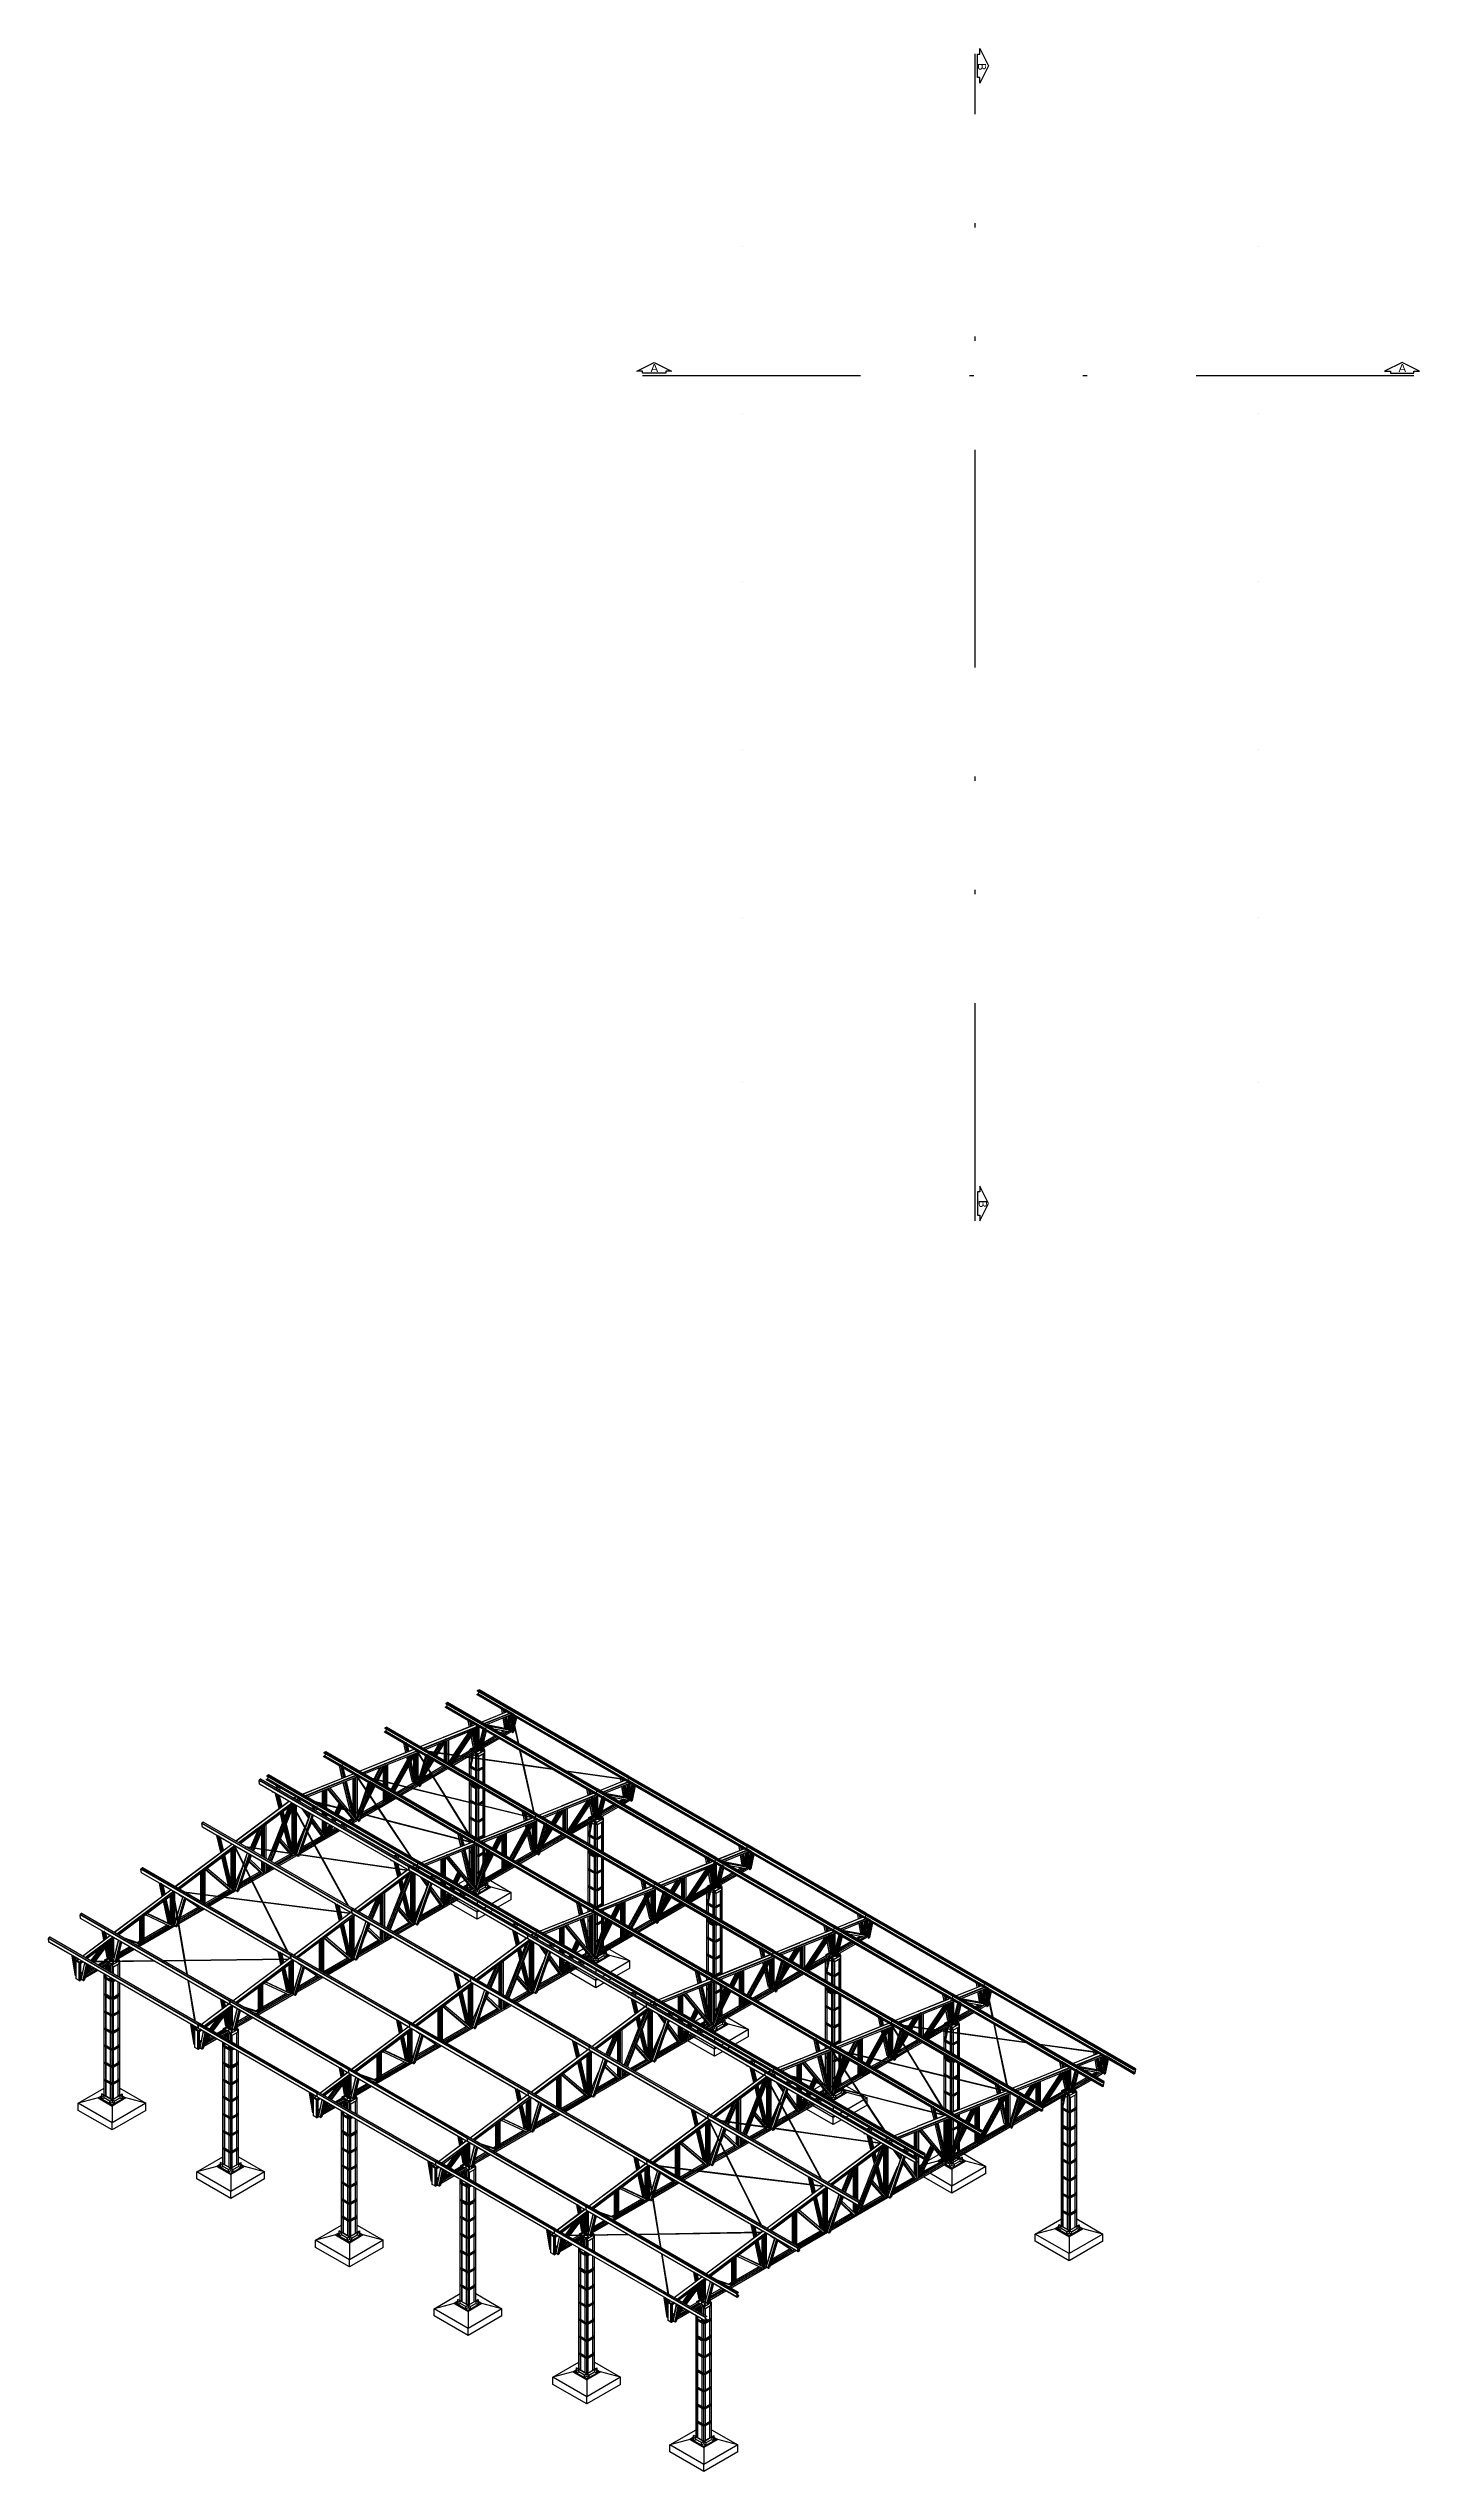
# Model space of a CAD drawing. Header units: millimetres. Extents: x 357 to 945, y 547 to 720.
# Drawn here: x 569.9 to 601.3, y 651.9 to 707.5 of the extents above; entities that cross this region are included whole.
import ezdxf

# ---------------------------------------------------------------- set-up
doc = ezdxf.new("R2010")
doc.units = ezdxf.units.MM
doc.linetypes.add('DIVIDE', pattern=[1.25, 0.5, -0.25, 0, -0.25, 0, -0.25])
for name, color, linetype in [('LCL-LINHACORTE', 171, 'DIVIDE'), ('LCL-TEXTO2', 171, 'Continuous'), ('PLANTA-VIS', 7, 'Continuous'), ('VPORTS', 7, 'Continuous')]:
    doc.layers.add(name, color=color, linetype=linetype)
doc.styles.add('Arial', font='arial.ttf')

msp = doc.modelspace()

# ---------------------------------------------------------------- texts
at = {"layer": 'LCL-TEXTO2', "char_height": 0.18588, "attachment_point": 7, "rotation": 270, "style": 'Arial'}
for insert in [(591.21311, 707.1567), (591.23146, 681.05657)]:
    msp.add_mtext('B', dxfattribs=dict(at, insert=insert))
at = {"layer": 'LCL-TEXTO2', "char_height": 0.18588, "attachment_point": 1, "style": 'Arial'}
for insert in [(583.70235, 700.24746), (600.86095, 700.24746)]:
    msp.add_mtext('A', dxfattribs=dict(at, insert=insert))

# ---------------------------------------------------------------- linework, layer by layer
at = {"layer": 'LCL-LINHACORTE', "ltscale": 10}
for p, q in [((591.15195, 680.58006), (591.15195, 707.3615)), ((583.51976, 699.98509), (601.21577, 699.98509))]:
    msp.add_line(p, q, dxfattribs=at)
at = {"layer": 'LCL-LINHACORTE', "linetype": 'ByBlock'}
for points in [[(591.20195, 706.82156), (591.20195, 707.35489), (591.25195, 707.35489), (591.25195, 707.48823), (591.45195, 707.08823), (591.25195, 706.68823), (591.25195, 706.82156), (591.20195, 706.82156)], [(584.05056, 700.03509), (583.51722, 700.03509), (583.51722, 700.08509), (583.38389, 700.08509), (583.78389, 700.28509), (584.18389, 700.08509), (584.05056, 700.08509), (584.05056, 700.03509)], [(600.67583, 700.03509), (601.20916, 700.03509), (601.20916, 700.08509), (601.3425, 700.08509), (600.9425, 700.28509), (600.5425, 700.08509), (600.67583, 700.08509), (600.67583, 700.03509)], [(591.20195, 681.24673), (591.20195, 680.7134), (591.25195, 680.7134), (591.25195, 680.58006), (591.45195, 680.98006), (591.25195, 681.38006), (591.25195, 681.24673), (591.20195, 681.24673)]]:
    msp.add_lwpolyline(points, dxfattribs=at)
at = {"layer": 'PLANTA-VIS', "extrusion": (6.79673e-13, 0.816497, 0.57735)}
for p, q in [((579.01315, 669.51586), (579.04112, 669.52714)), ((579.04112, 669.52714), (579.04242, 669.52735)), ((582.47058, 667.54713), (579.04112, 669.52714)), ((579.04242, 669.52735), (579.04344, 669.52687)), ((582.47189, 667.54734), (579.04242, 669.52735)), ((582.4729, 667.54686), (579.04344, 669.52687)), ((579.7229, 669.70773), (579.72447, 669.72076)), ((583.15236, 667.72772), (579.7229, 669.70773)), ((579.7229, 669.70773), (579.72296, 669.70618)), ((580.39696, 669.31705), (579.72296, 669.70618)), ((579.72296, 669.70618), (579.72355, 669.70508)), ((580.39598, 669.31685), (579.72355, 669.70508)), ((579.72447, 669.72076), (579.72622, 669.72146)), ((583.15394, 667.74075), (579.72447, 669.72076)), ((583.15569, 667.74146), (579.72622, 669.72146)), ((579.73286, 669.79019), (579.73444, 669.80322)), ((583.16233, 667.81019), (579.73286, 669.79019)), ((579.73444, 669.80322), (579.7349, 669.80498)), ((583.1639, 667.82321), (579.73444, 669.80322)), ((579.7349, 669.80498), (579.73583, 669.8067)), ((583.16437, 667.82498), (579.7349, 669.80498)), ((579.73583, 669.8067), (579.73708, 669.8081)), ((583.1653, 667.8267), (579.73583, 669.8067)), ((579.73708, 669.8081), (579.73845, 669.80897)), ((583.16655, 667.8281), (579.73708, 669.8081)), ((579.73845, 669.80897), (579.76642, 669.82027)), ((583.16792, 667.82896), (579.73845, 669.80897)), ((579.74094, 669.71296), (579.7541, 669.71828)), ((579.7541, 669.71828), (579.75479, 669.71871)), ((580.34129, 669.37926), (579.7541, 669.71828)), ((579.75479, 669.71871), (579.75541, 669.71942)), ((580.34212, 669.37962), (579.75479, 669.71871)), ((579.75541, 669.71942), (579.75588, 669.72027)), ((580.34306, 669.38014), (579.75541, 669.71942)), ((579.75588, 669.72027), (579.75611, 669.72116)), ((580.34404, 669.3807), (579.75588, 669.72027)), ((579.75611, 669.72116), (579.76239, 669.77314)), ((580.34492, 669.38121), (579.75611, 669.72116)), ((579.76642, 669.82027), (579.76773, 669.82049)), ((583.19589, 667.84027), (579.76642, 669.82027)), ((579.76773, 669.82049), (579.76874, 669.82)), ((583.19719, 667.84048), (579.76773, 669.82049)), ((583.19821, 667.84), (579.76874, 669.82)), ((577.61661, 668.95145), (577.64458, 668.96273)), ((577.64458, 668.96273), (577.64588, 668.96294)), ((581.07405, 666.98273), (577.64458, 668.96273)), ((577.64588, 668.96294), (577.6469, 668.96246)), ((581.07535, 666.98294), (577.64588, 668.96294)), ((581.07637, 666.98246), (577.6469, 668.96246)), ((578.48155, 668.48058), (579.73579, 668.98747)), ((578.48355, 668.47942), (579.73743, 668.98617)), ((578.48603, 668.47799), (579.73917, 668.98444)), ((578.48858, 668.47652), (579.74142, 668.98285)), ((578.49084, 668.47522), (579.74367, 668.98154)), ((578.52786, 668.45384), (579.78069, 668.96017)), ((578.95356, 668.73391), (579.6464, 669.01392)), ((578.95384, 668.73375), (579.64615, 669.01354)), ((578.95509, 668.73303), (579.64503, 669.01187)), ((578.99754, 669.4146), (578.99911, 669.42762)), ((582.42701, 667.4346), (578.99754, 669.4146)), ((578.99754, 669.4146), (578.9976, 669.41305)), ((579.67162, 669.0239), (578.9976, 669.41305)), ((578.9976, 669.41305), (578.99819, 669.41195)), ((579.67063, 669.02371), (578.99819, 669.41195)), ((578.99911, 669.42762), (579.00086, 669.42833)), ((582.42858, 667.44762), (578.99911, 669.42762)), ((579.86164, 668.93135), (579.00086, 669.42833)), ((579.00754, 669.49708), (579.00913, 669.5101)), ((582.43701, 667.51708), (579.00754, 669.49708)), ((579.00913, 669.5101), (579.00959, 669.51187)), ((582.4386, 667.5301), (579.00913, 669.5101)), ((579.00959, 669.51187), (579.01052, 669.51359)), ((582.43906, 667.53187), (579.00959, 669.51187)), ((579.01052, 669.51359), (579.01177, 669.51499)), ((582.43999, 667.53358), (579.01052, 669.51359)), ((579.01177, 669.51499), (579.01315, 669.51586)), ((582.44124, 667.53498), (579.01177, 669.51499)), ((582.44262, 667.53585), (579.01315, 669.51586)), ((579.0156, 669.41982), (579.02874, 669.42512)), ((579.02874, 669.42512), (579.02943, 669.42556)), ((579.52361, 669.1394), (579.02874, 669.42512)), ((579.02943, 669.42556), (579.03005, 669.42625)), ((579.52434, 669.13982), (579.02943, 669.42556)), ((579.03005, 669.42625), (579.03051, 669.42711)), ((579.52525, 669.14035), (579.03005, 669.42625)), ((579.03051, 669.42711), (579.03075, 669.428)), ((579.52623, 669.14091), (579.03051, 669.42711)), ((579.03075, 669.428), (579.03707, 669.48004)), ((579.52711, 669.14142), (579.03075, 669.428)), ((579.51381, 669.13217), (579.51444, 669.13352)), ((579.51444, 669.13352), (579.51728, 669.13575)), ((579.54443, 668.9727), (579.51708, 669.11236)), ((579.51728, 669.13575), (579.52913, 669.14259)), ((579.5449, 668.9729), (579.51766, 669.11203)), ((579.51831, 669.13201), (579.51895, 669.13341)), ((579.51886, 669.1308), (579.51831, 669.13201)), ((579.52054, 669.12996), (579.51886, 669.1308)), ((579.51895, 669.13341), (579.5207, 669.13478)), ((579.51953, 669.13047), (579.51895, 669.13341)), ((579.54717, 668.97381), (579.52042, 669.11044)), ((579.55753, 669.11949), (579.52054, 669.12996)), ((579.5207, 669.13478), (579.53268, 669.1417)), ((579.52139, 669.1313), (579.5207, 669.13478)), ((579.554, 669.11745), (579.52521, 669.12559)), ((579.55828, 669.11939), (579.53132, 669.13495)), ((579.56016, 669.11914), (579.53201, 669.1354)), ((579.56178, 669.11926), (579.53255, 669.13613)), ((579.56342, 669.11944), (579.53288, 669.13707)), ((579.56468, 669.11973), (579.53296, 669.13805)), ((579.554, 669.11745), (579.5581, 669.11689)), ((579.55587, 669.10789), (579.554, 669.11745)), ((579.55753, 669.11949), (579.56006, 669.11914)), ((579.5581, 669.11689), (579.56298, 669.11722)), ((579.56037, 669.10529), (579.5581, 669.11689)), ((579.57956, 668.9869), (579.55982, 669.08769)), ((579.56006, 669.11914), (579.56306, 669.11935)), ((579.56298, 669.11722), (579.5679, 669.1184)), ((579.56595, 669.10207), (579.56298, 669.11722)), ((579.56306, 669.11935), (579.56608, 669.12007)), ((579.58326, 668.9884), (579.56433, 669.08509)), ((579.56608, 669.12007), (579.56867, 669.1212)), ((579.5679, 669.1184), (579.5721, 669.12023)), ((579.57174, 669.09878), (579.5679, 669.1184)), ((579.56867, 669.1212), (579.58249, 669.12918)), ((579.58784, 668.99025), (579.5699, 669.08187)), ((579.5721, 669.12023), (579.58605, 669.12829)), ((579.57612, 669.0997), (579.5721, 669.12023)), ((579.59261, 668.99218), (579.5757, 669.07852)), ((579.59684, 668.99388), (579.58085, 669.07555)), ((579.7021, 669.03635), (579.58605, 669.10335)), ((579.703, 669.03667), (579.58674, 669.1038)), ((579.70419, 669.03704), (579.58728, 669.10453)), ((579.87542, 668.93931), (579.58761, 669.10547)), ((579.8763, 668.93982), (579.58769, 669.10645)), ((579.61653, 669.00184), (579.6048, 669.06172)), ((579.64408, 669.01044), (579.64842, 669.01693)), ((579.64691, 669.00881), (579.65124, 669.01529)), ((579.65124, 669.01529), (579.64842, 669.01693)), ((579.65065, 669.01564), (579.67094, 669.02384)), ((579.65093, 669.01547), (579.67196, 669.02397)), ((579.65124, 669.01529), (579.65495, 669.01206)), ((579.65196, 669.01467), (579.67357, 669.0234)), ((579.68918, 669.03093), (579.70454, 669.03714)), ((579.69042, 669.03021), (579.70642, 669.03668)), ((579.70136, 668.97737), (579.70569, 668.98386)), ((579.70419, 668.97574), (579.70852, 668.98223)), ((579.70852, 668.98223), (579.70569, 668.98386)), ((579.70852, 668.98223), (579.71222, 668.97899)), ((582.39398, 667.45215), (579.73779, 668.9857)), ((582.393, 667.45195), (579.73971, 668.98383)), ((579.75265, 668.99428), (579.76865, 669.00075)), ((579.75465, 668.99313), (579.77001, 668.99934)), ((579.8728, 668.9378), (579.76958, 668.99739)), ((579.87353, 668.93822), (579.77007, 668.99795)), ((579.87444, 668.93874), (579.77012, 668.99897)), ((579.81434, 669.08179), (580.3963, 669.31698)), ((579.81462, 669.08162), (580.39731, 669.31712)), ((579.81586, 669.08091), (580.39893, 669.31655)), ((579.87809, 669.04498), (580.46115, 669.28062)), ((579.88009, 669.04382), (580.46279, 669.27932)), ((579.88256, 669.04239), (580.46453, 669.27759)), ((579.88512, 669.04092), (580.46676, 669.27599)), ((579.88737, 669.03962), (580.46901, 669.27469)), ((579.92439, 669.01825), (580.50603, 669.25331)), ((579.93366, 669.02199), (580.44593, 668.92631)), ((579.93553, 669.02275), (580.4431, 668.92795)), ((579.96482, 668.9949), (580.47981, 668.89872)), ((579.96765, 668.99327), (580.47959, 668.89766)), ((580.30511, 669.28013), (580.28877, 669.37875)), ((580.30565, 669.28035), (580.28941, 669.37838)), ((580.30798, 669.28129), (580.29216, 669.37679)), ((580.33108, 669.37827), (580.31001, 669.38529)), ((580.32755, 669.37623), (580.3196, 669.37887)), ((580.36092, 668.94329), (580.32189, 669.17889)), ((580.36152, 668.94318), (580.32243, 669.17911)), ((580.36408, 668.9427), (580.32476, 669.18005)), ((580.32755, 669.37623), (580.33169, 669.37548)), ((580.32791, 669.37408), (580.32755, 669.37623)), ((580.33108, 669.37827), (580.33363, 669.3778)), ((580.34106, 669.29466), (580.33119, 669.35426)), ((580.33169, 669.37548), (580.33659, 669.37566)), ((580.33235, 669.37151), (580.33169, 669.37548)), ((580.33363, 669.3778), (580.33666, 669.37792)), ((580.34483, 669.29618), (580.33563, 669.35169)), ((580.33659, 669.37566), (580.34153, 669.37673)), ((580.33779, 669.36841), (580.33659, 669.37566)), ((580.33666, 669.37792), (580.33968, 669.37858)), ((580.33968, 669.37858), (580.34228, 669.37968)), ((580.34945, 669.29805), (580.34109, 669.34855)), ((580.34153, 669.37673), (580.34574, 669.37854)), ((580.34291, 669.36838), (580.34153, 669.37673)), ((580.34228, 669.37968), (580.3518, 669.38518)), ((580.34574, 669.37854), (580.35537, 669.3841)), ((580.34726, 669.36933), (580.34574, 669.37854)), ((580.35424, 669.29999), (580.34674, 669.34528)), ((580.35847, 669.3017), (580.35172, 669.3424)), ((580.42748, 669.32951), (580.35408, 669.37188)), ((580.42837, 669.32983), (580.35477, 669.37232)), ((580.42956, 669.3302), (580.35533, 669.37306)), ((580.56447, 669.25343), (580.35569, 669.37397)), ((580.56536, 669.25394), (580.35578, 669.37494)), ((580.40051, 668.9359), (580.35784, 669.19342)), ((580.40466, 668.93513), (580.36161, 669.19494)), ((580.40975, 668.93418), (580.36623, 669.19681)), ((580.41502, 668.93319), (580.37102, 669.19875)), ((580.37807, 669.30962), (580.37485, 669.32905)), ((580.41967, 668.93232), (580.37524, 669.20045)), ((580.4392, 668.94068), (580.39485, 669.20838)), ((580.41452, 669.32407), (580.4299, 669.33029)), ((580.41576, 669.32335), (580.43179, 669.32983)), ((580.44293, 668.94384), (580.44293, 669.22781)), ((580.44505, 668.92682), (580.44505, 669.22867)), ((583.11932, 667.74529), (580.46317, 669.27882)), ((583.11834, 667.7451), (580.46509, 669.27695)), ((580.47616, 668.93109), (580.47616, 669.24124)), ((580.53367, 669.16163), (580.4765, 668.88259)), ((580.47714, 668.93147), (580.47714, 669.24164)), ((580.47799, 669.28743), (580.49402, 669.29391)), ((580.47829, 668.9316), (580.47829, 669.2421)), ((580.47944, 668.93147), (580.47944, 669.24256)), ((580.53579, 669.15219), (580.47953, 668.87767)), ((580.47999, 669.28627), (580.49537, 669.29249)), ((580.4804, 668.93109), (580.4804, 669.24296)), ((580.56186, 669.25192), (580.49493, 669.29056)), ((580.56258, 669.25234), (580.49543, 669.29111)), ((580.5635, 669.25287), (580.49547, 669.29214)), ((580.54457, 669.11291), (580.49863, 668.8887)), ((580.54582, 669.1073), (580.50122, 668.88961)), ((580.5474, 669.10025), (580.50426, 668.88968)), ((580.54906, 669.09283), (580.50728, 668.88891)), ((580.55055, 669.08619), (580.50982, 668.88742)), ((580.51152, 669.05349), (580.51152, 669.25015)), ((580.51364, 669.06384), (580.51364, 669.24892)), ((580.51423, 669.24858), (580.66082, 668.59307)), ((580.51431, 669.24853), (580.66091, 668.59302)), ((580.51448, 669.24844), (580.66107, 668.59292)), ((580.51474, 669.24829), (580.66133, 668.59278)), ((580.51507, 669.2481), (580.66166, 668.59258)), ((580.51548, 669.24786), (580.66207, 668.59235)), ((580.51596, 669.24758), (580.66255, 668.59207)), ((580.51649, 669.24727), (580.66309, 668.59176)), ((580.51708, 669.24693), (580.66368, 668.59142)), ((580.51772, 669.24657), (580.66431, 668.59105)), ((580.51839, 669.24618), (580.66498, 668.59067)), ((580.51908, 669.24578), (580.66567, 668.59027)), ((580.51978, 669.24538), (580.66637, 668.58986)), ((580.52048, 669.24497), (580.66707, 668.58946)), ((580.52117, 669.24457), (580.66777, 668.58906)), ((580.52184, 669.24418), (580.66844, 668.58867)), ((580.52248, 669.24382), (580.66908, 668.5883)), ((580.52308, 669.24347), (580.66967, 668.58796)), ((580.52363, 669.24316), (580.67022, 668.58764)), ((580.52411, 669.24287), (580.67071, 668.58736)), ((580.52453, 669.24263), (580.67112, 668.58712)), ((580.52488, 669.24243), (580.67147, 668.58692)), ((580.52514, 669.24228), (580.67173, 668.58677)), ((580.52532, 669.24218), (580.67191, 668.58666)), ((580.52542, 669.24212), (580.67201, 668.58661)), ((580.52542, 669.24212), (580.67201, 668.58661)), ((580.56531, 669.02017), (580.52796, 668.83789)), ((580.56742, 669.01074), (580.53142, 668.83504)), ((580.54755, 669.22934), (580.53833, 669.18438)), ((580.55117, 669.22725), (580.54045, 669.17493)), ((580.54475, 669.2157), (580.54475, 669.23096)), ((580.54605, 669.22205), (580.54605, 669.23021)), ((580.54651, 669.22429), (580.54651, 669.22994)), ((580.56622, 669.21856), (580.54923, 669.13565)), ((580.56837, 669.21732), (580.55048, 669.13004)), ((580.5762, 668.97145), (580.55051, 668.84607)), ((580.55087, 669.24558), (580.55083, 669.24537)), ((580.55087, 669.24558), (580.56997, 669.25661)), ((580.55184, 669.24479), (580.55087, 669.24558)), ((580.57107, 669.21577), (580.55206, 669.123)), ((580.57741, 668.96608), (580.55335, 668.84867)), ((580.57391, 669.21412), (580.55372, 669.11557)), ((580.57759, 668.96524), (580.55439, 668.85199)), ((580.55487, 669.24304), (580.57343, 669.25376)), ((580.57646, 669.21265), (580.55521, 669.10893)), ((580.56997, 669.25661), (580.57366, 669.25789)), ((580.60176, 669.19805), (580.56997, 669.04291)), ((580.57343, 669.25376), (580.57185, 669.24606)), ((583.06365, 667.80751), (580.57196, 669.24609)), ((580.60537, 669.19596), (580.57208, 669.03348)), ((583.06448, 667.80786), (580.5728, 669.24644)), ((580.57343, 669.25376), (580.57602, 669.25467)), ((583.06542, 667.80838), (580.57361, 669.24703)), ((583.0664, 667.80894), (580.57428, 669.24777)), ((583.06728, 667.80945), (580.5747, 669.24855)), ((580.57602, 669.25467), (580.57486, 669.24902)), ((580.57602, 669.25467), (580.57735, 669.2547)), ((580.62042, 669.18727), (580.58086, 668.9942)), ((580.62248, 669.18608), (580.58207, 668.98882)), ((580.6228, 669.1859), (580.58225, 668.98798)), ((577.02126, 667.95298), (578.27441, 668.45943)), ((577.02155, 667.95282), (578.27542, 668.45957)), ((577.02279, 667.9521), (578.25467, 668.44996)), ((577.08501, 667.91617), (578.33926, 668.42307)), ((577.08702, 667.91502), (578.34089, 668.42177)), ((577.08949, 667.91359), (578.34264, 668.42004)), ((577.09205, 667.91211), (578.34488, 668.41844)), ((577.0943, 667.91081), (578.34714, 668.41714)), ((577.601, 668.8502), (577.60258, 668.86322)), ((581.03047, 666.87019), (577.601, 668.8502)), ((577.601, 668.8502), (577.60107, 668.84864)), ((578.27508, 668.4595), (577.60107, 668.84864)), ((577.60107, 668.84864), (577.60165, 668.84754)), ((578.2741, 668.45931), (577.60165, 668.84754)), ((577.60258, 668.86322), (577.60433, 668.86392)), ((581.03205, 666.88321), (577.60258, 668.86322)), ((578.54539, 668.3206), (577.60433, 668.86392)), ((577.61101, 668.93268), (577.61259, 668.9457)), ((581.04048, 666.95267), (577.61101, 668.93268)), ((577.61259, 668.9457), (577.61306, 668.94747)), ((581.04206, 666.9657), (577.61259, 668.9457)), ((577.61306, 668.94747), (577.61398, 668.94918)), ((581.04253, 666.96747), (577.61306, 668.94747)), ((577.61398, 668.94918), (577.61524, 668.95058)), ((581.04345, 666.96918), (577.61398, 668.94918)), ((577.61524, 668.95058), (577.61661, 668.95145)), ((581.0447, 666.97058), (577.61524, 668.95058)), ((581.04608, 666.97145), (577.61661, 668.95145)), ((577.61906, 668.85542), (577.6322, 668.86071)), ((577.6322, 668.86071), (577.63289, 668.86116)), ((578.04749, 668.62095), (577.6322, 668.86071)), ((577.63289, 668.86116), (577.63351, 668.86185)), ((578.04822, 668.62137), (577.63289, 668.86116)), ((577.63351, 668.86185), (577.63397, 668.86271)), ((578.04913, 668.62189), (577.63351, 668.86185)), ((577.63397, 668.86271), (577.63421, 668.86359)), ((578.05011, 668.62246), (577.63397, 668.86271)), ((577.63421, 668.86359), (577.64053, 668.91563)), ((578.05099, 668.62297), (577.63421, 668.86359)), ((578.03707, 668.61408), (578.03729, 668.61451)), ((578.03729, 668.61451), (578.04014, 668.6167)), ((578.04014, 668.6167), (578.05183, 668.62345)), ((578.08715, 668.38375), (578.04022, 668.59434)), ((578.08758, 668.38393), (578.04076, 668.59403)), ((578.04111, 668.61321), (578.04177, 668.61455)), ((578.04164, 668.61209), (578.04111, 668.61321)), ((578.04329, 668.61135), (578.04164, 668.61209)), ((578.04177, 668.61455), (578.04352, 668.6159)), ((578.04223, 668.61247), (578.04177, 668.61455)), ((578.07991, 668.6027), (578.04329, 668.61135)), ((578.04352, 668.6159), (578.05537, 668.62274)), ((578.04405, 668.61355), (578.04352, 668.6159)), ((578.08979, 668.38482), (578.04352, 668.59243)), ((578.07638, 668.60066), (578.04919, 668.60708)), ((578.07852, 668.60303), (578.05404, 668.61716)), ((578.08068, 668.60262), (578.05472, 668.61761)), ((578.08275, 668.60248), (578.05526, 668.61835)), ((578.08442, 668.60265), (578.05557, 668.6193)), ((578.08583, 668.60286), (578.05562, 668.6203)), ((578.07638, 668.60066), (578.08045, 668.60027)), ((578.07875, 668.59002), (578.07638, 668.60066)), ((578.07991, 668.6027), (578.08241, 668.60245)), ((578.08045, 668.60027), (578.0853, 668.60073)), ((578.08332, 668.58737), (578.08045, 668.60027)), ((578.08241, 668.60245), (578.08541, 668.60275)), ((578.12161, 668.39768), (578.08333, 668.56945)), ((578.0853, 668.60073), (578.09019, 668.60201)), ((578.08901, 668.58409), (578.0853, 668.60073)), ((578.08541, 668.60275), (578.08841, 668.60353)), ((578.12527, 668.39916), (578.08791, 668.56681)), ((578.08841, 668.60353), (578.09099, 668.60468)), ((578.09019, 668.60201), (578.09439, 668.60388)), ((578.09494, 668.58072), (578.09019, 668.60201)), ((578.09099, 668.60468), (578.10495, 668.61274)), ((578.12981, 668.401), (578.09359, 668.56352)), ((578.09439, 668.60388), (578.10849, 668.61203)), ((578.09935, 668.58163), (578.09439, 668.60388)), ((578.13456, 668.40291), (578.09953, 668.56009)), ((578.13879, 668.40462), (578.10483, 668.55704)), ((578.30556, 668.47195), (578.10934, 668.58524)), ((578.30646, 668.47227), (578.11002, 668.58569)), ((578.30765, 668.47264), (578.11056, 668.58643)), ((578.55903, 668.32863), (578.11087, 668.58738)), ((578.55992, 668.32914), (578.11092, 668.58837)), ((578.15856, 668.41261), (578.12956, 668.54276)), ((578.25393, 668.44862), (578.25535, 668.4512)), ((578.25535, 668.4512), (578.25756, 668.45009)), ((578.25818, 668.44956), (578.25535, 668.4512)), ((578.25641, 668.45066), (578.27703, 668.459)), ((578.25676, 668.44698), (578.25818, 668.44956)), ((578.25818, 668.44956), (578.26039, 668.44845)), ((578.29264, 668.46652), (578.30801, 668.47273)), ((578.29388, 668.46581), (578.30989, 668.47227)), ((578.31121, 668.41555), (578.31263, 668.41813)), ((578.31263, 668.41813), (578.31484, 668.41702)), ((578.31546, 668.4165), (578.31263, 668.41813)), ((578.31403, 668.41392), (578.31546, 668.4165)), ((578.31546, 668.4165), (578.31767, 668.41539)), ((580.99744, 666.88774), (578.34125, 668.42129)), ((578.3429, 668.40839), (578.98283, 667.37733)), ((578.34293, 668.40889), (578.98324, 667.37723)), ((578.34293, 668.40791), (578.98252, 667.37741)), ((578.34302, 668.40942), (578.98373, 667.37711)), ((578.34302, 668.40748), (578.98231, 667.37746)), ((578.34316, 668.40997), (578.9843, 667.37697)), ((578.34316, 668.4071), (578.9822, 667.37749)), ((580.99646, 666.88755), (578.34318, 668.41943)), ((578.34337, 668.41052), (578.98494, 667.37681)), ((578.34337, 668.40676), (578.98219, 667.37749)), ((578.34362, 668.41107), (578.98565, 667.37664)), ((578.34392, 668.41161), (578.9864, 667.37646)), ((578.34427, 668.41213), (578.98719, 667.37627)), ((578.34465, 668.41263), (578.98801, 667.37607)), ((578.34507, 668.41309), (578.98883, 667.37586)), ((578.34551, 668.41351), (578.98967, 667.37564)), ((578.34597, 668.41388), (578.99055, 667.37535)), ((578.34644, 668.4142), (578.99145, 667.37496)), ((578.34692, 668.41445), (578.99238, 667.3745)), ((578.34739, 668.41465), (579.53453, 666.50195)), ((578.34785, 668.41478), (578.99355, 667.37444)), ((578.34829, 668.41483), (578.99399, 667.3745)), ((578.34871, 668.41482), (578.99441, 667.37449)), ((578.3491, 668.41474), (578.99479, 667.37441)), ((578.34944, 668.4146), (578.99509, 667.37433)), ((578.34974, 668.41438), (578.99529, 667.37428)), ((578.35, 668.41411), (578.99539, 667.37426)), ((578.35611, 668.42988), (578.37211, 668.43635)), ((578.35811, 668.42872), (578.37348, 668.43493)), ((578.55642, 668.32712), (578.37304, 668.43299)), ((578.55714, 668.32754), (578.37353, 668.43355)), ((578.55806, 668.32807), (578.37359, 668.43457)), ((578.4178, 668.51738), (578.95168, 668.73315)), ((578.41808, 668.51722), (578.95145, 668.73278)), ((578.41933, 668.5165), (578.95045, 668.73115)), ((578.73766, 668.38521), (578.86325, 668.58939)), ((578.74119, 668.38471), (578.86835, 668.59145)), ((578.76365, 668.38153), (578.90085, 668.60459)), ((578.79538, 668.37704), (578.94676, 668.62314)), ((578.79788, 668.37669), (578.95036, 668.6246)), ((578.79979, 668.37642), (578.95314, 668.62572)), ((578.80906, 668.3751), (578.96655, 668.63114)), ((578.81259, 668.37461), (578.97165, 668.6332)), ((578.83754, 668.37107), (579.00775, 668.64779)), ((578.9496, 668.72977), (578.95252, 668.73451)), ((578.95243, 668.72814), (578.95534, 668.73288)), ((578.95534, 668.73288), (578.95252, 668.73451)), ((578.95534, 668.73288), (578.95859, 668.73063)), ((578.97102, 668.35218), (578.97102, 668.58808)), ((578.97385, 668.35178), (578.97385, 668.59268)), ((579.00284, 668.34768), (579.00284, 668.63981)), ((579.00687, 668.6967), (579.00979, 668.70144)), ((579.0097, 668.69507), (579.01262, 668.69981)), ((579.01262, 668.69981), (579.00979, 668.70144)), ((579.01262, 668.69981), (579.01586, 668.69756)), ((579.03183, 668.34358), (579.03183, 668.65752)), ((579.03466, 668.34318), (579.03466, 668.65867)), ((579.03537, 668.34308), (579.03537, 668.65895)), ((579.0382, 668.34268), (579.0382, 668.66009)), ((579.07002, 668.33817), (579.07002, 668.67295)), ((579.18403, 668.32204), (579.54751, 668.86593)), ((579.18761, 668.32153), (579.55288, 668.8681)), ((579.21054, 668.31829), (579.58727, 668.882)), ((579.24277, 668.31372), (579.6356, 668.90153)), ((579.24532, 668.31336), (579.63943, 668.90308)), ((579.24725, 668.31309), (579.64232, 668.90425)), ((579.25655, 668.31177), (579.65625, 668.90988)), ((579.26013, 668.31127), (579.66162, 668.91205)), ((579.28561, 668.30766), (579.69984, 668.92749)), ((579.33013, 668.30136), (579.66929, 668.49718)), ((579.33353, 668.30088), (579.66964, 668.49493)), ((579.38351, 668.29381), (579.69277, 668.47236)), ((579.38508, 668.29358), (579.69293, 668.47132)), ((579.38693, 668.29332), (579.69339, 668.47026)), ((579.38877, 668.29306), (579.69407, 668.46933)), ((579.39032, 668.29284), (579.69489, 668.46868)), ((579.4403, 668.28577), (579.73611, 668.45656)), ((579.44371, 668.28529), (579.74199, 668.4575)), ((579.49368, 668.27821), (579.76135, 668.43276)), ((579.49577, 668.27792), (579.76103, 668.43107)), ((579.49651, 668.27781), (579.76011, 668.43)), ((579.54922, 668.43185), (579.55629, 668.43593)), ((579.55268, 668.42985), (579.54922, 668.43185)), ((579.54922, 668.42786), (579.54922, 668.43185)), ((579.55629, 668.44418), (579.57044, 668.45234)), ((579.56689, 668.43806), (579.55629, 668.44418)), ((579.55629, 668.44418), (579.55629, 668.43194)), ((579.56336, 668.46051), (579.65175, 668.51154)), ((579.58457, 668.44827), (579.56336, 668.46051)), ((579.56336, 668.44826), (579.56336, 668.46051)), ((579.5669, 668.4503), (579.5669, 668.45439)), ((579.58104, 668.44622), (579.5669, 668.45439)), ((579.57697, 668.80647), (579.5765, 668.80891)), ((579.57737, 668.80707), (579.57689, 668.80951)), ((579.57926, 668.80989), (579.57878, 668.81234)), ((579.63324, 668.51908), (579.58649, 668.75788)), ((579.63414, 668.51712), (579.58688, 668.75848)), ((579.63685, 668.51575), (579.58877, 668.7613)), ((579.60629, 668.85034), (579.60581, 668.85278)), ((579.60938, 668.85497), (579.60891, 668.85741)), ((579.61321, 668.86069), (579.61273, 668.86313)), ((579.66929, 668.52858), (579.61581, 668.80175)), ((579.61719, 668.86664), (579.61671, 668.86909)), ((579.66929, 668.549), (579.6189, 668.80638)), ((579.62071, 668.87192), (579.62024, 668.87436)), ((579.62362, 668.41016), (579.62171, 668.4007)), ((579.66929, 668.57425), (579.62272, 668.8121)), ((579.62362, 668.41016), (579.63069, 668.41424)), ((579.63691, 668.39928), (579.62362, 668.41016)), ((579.66929, 668.60053), (579.6267, 668.81805)), ((579.66929, 668.62382), (579.63023, 668.82333)), ((579.64398, 668.40337), (579.63069, 668.41424)), ((579.63414, 668.51712), (579.63324, 668.51908)), ((579.63685, 668.51575), (579.63414, 668.51712)), ((579.63715, 668.89651), (579.63667, 668.89896)), ((579.66929, 668.50657), (579.63685, 668.51575)), ((579.66929, 668.73235), (579.64666, 668.84792)), ((579.66929, 668.49514), (579.66929, 668.88178)), ((579.67212, 668.46402), (579.66964, 668.46545)), ((579.67212, 668.46402), (579.67212, 668.88601)), ((579.67212, 668.46402), (579.70111, 668.48076)), ((579.69277, 668.47236), (579.70421, 668.47897)), ((579.69277, 668.47236), (579.69277, 668.47594)), ((579.69277, 668.47236), (579.69277, 668.47594)), ((579.69293, 668.47132), (579.69277, 668.47236)), ((579.69293, 668.47132), (579.69277, 668.47236)), ((579.69293, 668.47132), (579.70519, 668.4784)), ((579.69339, 668.47026), (579.69293, 668.47132)), ((579.69339, 668.47026), (579.69293, 668.47132)), ((579.69339, 668.47026), (579.70634, 668.47774)), ((579.69407, 668.46933), (579.69339, 668.47026)), ((579.69407, 668.46933), (579.69339, 668.47026)), ((579.69407, 668.46933), (579.70749, 668.47708)), ((579.69489, 668.46868), (579.69407, 668.46933)), ((579.69489, 668.46868), (579.69407, 668.46933)), ((579.69418, 668.38498), (579.79683, 668.44425)), ((579.69489, 668.46868), (579.70846, 668.47652)), ((579.726, 668.45072), (579.69489, 668.46868)), ((579.726, 668.45072), (579.69489, 668.46868)), ((579.70111, 668.48076), (579.70111, 668.92801)), ((579.7301, 668.46402), (579.70111, 668.48076)), ((579.7301, 668.46402), (579.7301, 668.93972)), ((579.7301, 668.46402), (579.73293, 668.46565)), ((579.73293, 668.46565), (579.73293, 668.94087)), ((579.73293, 668.53816), (579.73364, 668.53775)), ((579.73293, 668.53392), (579.73364, 668.53433)), ((579.73293, 668.53147), (579.73364, 668.53188)), ((579.73293, 668.49554), (579.73364, 668.49595)), ((579.73293, 668.49442), (579.73364, 668.49483)), ((579.73293, 668.49309), (579.73364, 668.4935)), ((579.73293, 668.49176), (579.73364, 668.49217)), ((579.73293, 668.49065), (579.73364, 668.49105)), ((579.73364, 668.45513), (579.73364, 668.94115)), ((579.73646, 668.45635), (579.73646, 668.9423)), ((579.85706, 668.91608), (579.74118, 668.45797)), ((579.74438, 668.4541), (579.74199, 668.45619)), ((579.86071, 668.91397), (579.74438, 668.4541)), ((579.74438, 668.4541), (579.76347, 668.46513)), ((579.74721, 668.35436), (579.88863, 668.43601)), ((579.76011, 668.43), (579.79203, 668.44843)), ((579.76103, 668.43107), (579.76011, 668.43)), ((579.76103, 668.43107), (579.76011, 668.43)), ((579.76103, 668.43107), (579.79166, 668.44875)), ((579.76135, 668.43276), (579.76103, 668.43107)), ((579.76135, 668.43276), (579.76103, 668.43107)), ((579.76135, 668.43276), (579.76135, 668.46391)), ((579.76135, 668.43276), (579.76135, 668.46391)), ((579.76135, 668.43276), (579.79063, 668.44966)), ((579.87494, 668.90576), (579.76347, 668.46513)), ((579.76347, 668.46513), (579.76606, 668.46602)), ((579.877, 668.90457), (579.76606, 668.46602)), ((579.76606, 668.46602), (579.76908, 668.46604)), ((579.76828, 668.56513), (579.76828, 668.95516)), ((579.87963, 668.90305), (579.76908, 668.46604)), ((579.76908, 668.46604), (579.77209, 668.4652)), ((579.88244, 668.90143), (579.77209, 668.4652)), ((579.77209, 668.4652), (579.77461, 668.46362)), ((579.88499, 668.89995), (579.77461, 668.46362)), ((579.79977, 668.44168), (579.77461, 668.46362)), ((579.91179, 668.88448), (579.79234, 668.4123)), ((579.79577, 668.40931), (579.79234, 668.4123)), ((579.91544, 668.88237), (579.79577, 668.40931)), ((579.79577, 668.40931), (579.81486, 668.42033)), ((579.92967, 668.87416), (579.81486, 668.42033)), ((579.81486, 668.42033), (579.8177, 668.42295)), ((579.93157, 668.87306), (579.8177, 668.42295)), ((579.8177, 668.42295), (579.81876, 668.42636)), ((579.93174, 668.87296), (579.81876, 668.42636)), ((579.8356, 668.42989), (579.82168, 668.43793)), ((579.82781, 668.46213), (579.8356, 668.46663)), ((579.82987, 668.47028), (580.22954, 668.70103)), ((579.83002, 668.4709), (580.22908, 668.70129)), ((579.83047, 668.47266), (580.22778, 668.70204)), ((579.88863, 668.43601), (579.8356, 668.46663)), ((579.8356, 668.42989), (579.88863, 668.46051)), ((579.84111, 668.51473), (580.19666, 668.72001)), ((579.84184, 668.5176), (580.19454, 668.72123)), ((579.88863, 668.46051), (579.85079, 668.48236)), ((579.85248, 668.55967), (580.16343, 668.7392)), ((579.85281, 668.56098), (580.16246, 668.73975)), ((579.8532, 668.56253), (580.16132, 668.74042)), ((579.8536, 668.56409), (580.16016, 668.74108)), ((579.85393, 668.56541), (580.15919, 668.74165)), ((579.8608, 668.93087), (579.86073, 668.93057)), ((579.8608, 668.93087), (579.87989, 668.94189)), ((579.86196, 668.92986), (579.8608, 668.93087)), ((582.43033, 667.44832), (579.86407, 668.92995)), ((579.86458, 668.60748), (580.12807, 668.75961)), ((579.8653, 668.61035), (580.12595, 668.76083)), ((579.86595, 668.92887), (579.88332, 668.9389)), ((579.87096, 668.44622), (579.8851, 668.45439)), ((579.88332, 668.9389), (579.87955, 668.92398)), ((579.87989, 668.94189), (579.88409, 668.94334)), ((579.88156, 668.45234), (579.8957, 668.44418)), ((579.88591, 668.93979), (579.88208, 668.92464)), ((579.88332, 668.9389), (579.88591, 668.93979)), ((579.88409, 668.94334), (579.88901, 668.94337)), ((579.8851, 668.4503), (579.8851, 668.45439)), ((579.8957, 668.44418), (579.8851, 668.43806)), ((579.88893, 668.93982), (579.88511, 668.92469)), ((579.88591, 668.93979), (579.88893, 668.93982)), ((579.89194, 668.93897), (579.88818, 668.92413)), ((579.88863, 668.44826), (579.88863, 668.46051)), ((579.88863, 668.37478), (579.88863, 668.43601)), ((579.88863, 668.42777), (579.8957, 668.43185)), ((579.88863, 668.42368), (579.90278, 668.43185)), ((579.88893, 668.93982), (579.89194, 668.93897)), ((579.88901, 668.94337), (579.89389, 668.942)), ((579.89446, 668.93739), (579.89082, 668.92302)), ((579.89194, 668.93897), (579.89446, 668.93739)), ((579.89389, 668.942), (579.898, 668.93943)), ((579.93146, 668.90514), (579.89446, 668.93739)), ((579.8957, 668.44418), (579.8957, 668.43185)), ((579.90278, 668.43185), (579.8957, 668.43593)), ((579.935, 668.90718), (579.898, 668.93943)), ((579.90278, 668.22032), (579.90278, 668.43185)), ((579.92613, 668.89412), (579.93129, 668.8971)), ((579.93146, 668.90514), (579.93023, 668.90026)), ((579.93044, 668.89164), (579.93472, 668.89411)), ((579.93129, 668.8971), (579.93304, 668.89871)), ((579.93314, 668.90307), (579.93146, 668.90514)), ((579.93314, 668.90307), (579.93206, 668.89879)), ((579.93304, 668.89871), (579.93368, 668.9008)), ((579.93368, 668.9008), (579.93314, 668.90307)), ((579.93472, 668.89411), (579.93428, 668.89238)), ((579.93472, 668.89411), (579.93756, 668.89673)), ((579.93771, 668.9038), (579.935, 668.90718)), ((582.24947, 667.56967), (579.93687, 668.90485)), ((579.93756, 668.89673), (579.93694, 668.89429)), ((579.93756, 668.89673), (579.93861, 668.90014)), ((579.93861, 668.90014), (579.93771, 668.9038)), ((579.93861, 668.90014), (579.93776, 668.89675)), ((582.24859, 667.56916), (579.93784, 668.90327)), ((582.24761, 667.56859), (579.93816, 668.90195)), ((582.2467, 667.56807), (579.93847, 668.90073)), ((582.24597, 667.56765), (579.93854, 668.89984)), ((580.06792, 668.93538), (580.44385, 668.86517)), ((580.2481, 668.83135), (580.3402, 668.88453)), ((580.25022, 668.83013), (580.3434, 668.88393)), ((580.28133, 668.81217), (580.39042, 668.87515)), ((580.28231, 668.8116), (580.39189, 668.87487)), ((580.28346, 668.81094), (580.39364, 668.87455)), ((580.28461, 668.81028), (580.39537, 668.87422)), ((580.28558, 668.80972), (580.39683, 668.87395)), ((580.31669, 668.79175), (580.47683, 668.88421)), ((580.31881, 668.79053), (580.47738, 668.88208)), ((580.34992, 668.77257), (580.52593, 668.87418)), ((580.35122, 668.77181), (580.527, 668.8733)), ((580.35168, 668.77155), (580.52738, 668.87299)), ((580.42538, 668.93126), (580.47058, 668.95736)), ((580.43746, 668.90663), (580.44593, 668.92631)), ((580.43905, 668.9416), (580.44293, 668.94384)), ((580.44593, 668.92631), (580.4431, 668.92795)), ((580.44312, 668.90557), (580.47058, 668.92143)), ((580.44459, 668.9053), (580.47075, 668.9204)), ((580.44505, 668.91313), (580.47616, 668.93109)), ((580.44505, 668.91313), (580.44505, 668.92426)), ((580.44633, 668.90497), (580.4712, 668.91933)), ((580.44806, 668.90465), (580.47189, 668.9184)), ((580.44953, 668.90437), (580.4727, 668.91776)), ((580.47058, 668.92143), (580.47058, 668.95736)), ((580.47075, 668.9204), (580.47058, 668.92143)), ((580.4712, 668.91933), (580.47075, 668.9204)), ((580.47189, 668.9184), (580.4712, 668.91933)), ((580.4727, 668.91776), (580.47189, 668.9184)), ((580.48254, 668.91207), (580.4727, 668.91776)), ((580.47616, 668.93109), (580.47714, 668.93147)), ((580.47714, 668.93147), (580.47829, 668.9316)), ((580.47953, 668.87767), (580.47738, 668.87945)), ((580.47829, 668.9316), (580.47944, 668.93147)), ((580.47944, 668.93147), (580.4804, 668.93109)), ((580.47953, 668.87767), (580.49863, 668.8887)), ((580.4858, 668.92798), (580.4804, 668.93109)), ((580.49863, 668.8887), (580.50122, 668.88961)), ((580.50122, 668.88961), (580.50426, 668.88968)), ((580.50426, 668.88968), (580.50728, 668.88891)), ((580.50728, 668.88891), (580.50982, 668.88742)), ((580.53404, 668.86752), (580.50982, 668.88742)), ((580.51364, 668.87353), (580.51364, 668.88428)), ((580.51364, 668.87353), (580.52132, 668.87797)), ((580.53142, 668.83504), (580.52796, 668.83789)), ((580.53142, 668.83504), (580.55051, 668.84607)), ((580.55051, 668.84607), (580.55335, 668.84867)), ((580.55335, 668.84867), (580.55439, 668.85199)), ((580.69704, 668.43112), (580.77168, 668.09735)), ((580.69712, 668.43107), (580.77175, 668.09734)), ((580.69729, 668.43097), (580.77191, 668.09732)), ((580.69755, 668.43082), (580.77213, 668.09728)), ((580.69788, 668.43063), (580.77243, 668.09724)), ((580.69829, 668.4304), (580.7728, 668.09719)), ((580.69876, 668.43012), (580.77323, 668.09713)), ((580.6993, 668.42981), (580.77372, 668.09706)), ((580.69989, 668.42947), (580.77425, 668.09698)), ((580.70053, 668.4291), (580.77482, 668.0969)), ((580.7012, 668.42872), (580.77542, 668.09682)), ((580.70189, 668.42832), (580.77604, 668.09672)), ((580.70259, 668.42791), (580.77669, 668.09654)), ((580.70329, 668.42751), (580.77736, 668.09628)), ((580.70398, 668.42711), (581.01974, 667.01515)), ((580.70465, 668.42672), (580.77863, 668.09592)), ((580.70529, 668.42635), (580.77915, 668.09607)), ((580.70589, 668.42601), (580.77966, 668.09615)), ((580.70644, 668.42569), (580.78013, 668.09615)), ((580.70692, 668.42541), (580.78057, 668.09609)), ((580.70734, 668.42517), (580.78094, 668.09604)), ((580.70769, 668.42497), (580.78125, 668.09599)), ((580.70795, 668.42482), (580.78149, 668.09596)), ((580.70813, 668.42471), (580.78166, 668.09594)), ((580.70822, 668.42466), (580.78174, 668.09592)), ((580.70823, 668.42465), (580.78175, 668.09592)), ((574.90185, 667.83778), (574.90343, 667.85081)), ((574.90343, 667.85081), (574.9039, 667.85258)), ((578.3329, 665.8708), (574.90343, 667.85081)), ((574.9039, 667.85258), (574.90483, 667.85429)), ((578.33337, 665.87257), (574.9039, 667.85258)), ((574.90483, 667.85429), (574.90608, 667.85569)), ((578.3343, 665.87429), (574.90483, 667.85429)), ((574.90608, 667.85569), (574.90746, 667.85656)), ((578.33554, 665.87568), (574.90608, 667.85569)), ((574.90746, 667.85656), (574.93542, 667.86784)), ((578.33692, 665.87655), (574.90746, 667.85656)), ((574.93542, 667.86784), (574.93672, 667.86805)), ((578.36489, 665.88783), (574.93542, 667.86784)), ((574.93672, 667.86805), (574.93774, 667.86757)), ((578.36619, 665.88805), (574.93672, 667.86805)), ((578.36721, 665.88756), (574.93774, 667.86757)), ((575.77239, 667.38568), (576.94272, 667.85867)), ((575.77439, 667.38453), (576.94436, 667.85736)), ((575.77687, 667.3831), (576.9461, 667.85564)), ((575.77942, 667.38162), (576.94834, 667.85404)), ((575.78168, 667.38032), (576.9506, 667.85274)), ((576.20447, 668.28579), (576.20604, 668.29881)), ((579.63393, 666.30579), (576.20447, 668.28579)), ((576.20447, 668.28579), (576.20453, 668.28424)), ((576.87855, 667.8951), (576.20453, 668.28424)), ((576.20453, 668.28424), (576.20512, 668.28314)), ((576.87756, 667.8949), (576.20512, 668.28314)), ((576.20604, 668.29881), (576.20779, 668.29952)), ((579.63551, 666.31881), (576.20604, 668.29881)), ((577.22974, 667.7095), (576.20779, 668.29952)), ((576.21447, 668.36827), (576.21606, 668.3813)), ((579.64394, 666.38827), (576.21447, 668.36827)), ((576.21606, 668.3813), (576.21652, 668.38307)), ((579.64552, 666.40129), (576.21606, 668.3813)), ((576.21652, 668.38307), (576.21745, 668.38478)), ((579.64599, 666.40306), (576.21652, 668.38307)), ((576.21745, 668.38478), (576.2187, 668.38618)), ((579.64692, 666.40477), (576.21745, 668.38478)), ((576.2187, 668.38618), (576.22008, 668.38705)), ((579.64817, 666.40617), (576.2187, 668.38618)), ((576.22008, 668.38705), (576.24805, 668.39833)), ((579.64955, 666.40704), (576.22008, 668.38705)), ((576.22253, 668.29101), (576.23566, 668.29631)), ((576.23566, 668.29631), (576.23636, 668.29675)), ((576.57075, 668.10285), (576.23566, 668.29631)), ((576.23636, 668.29675), (576.23698, 668.29745)), ((576.57148, 668.10327), (576.23636, 668.29675)), ((576.23698, 668.29745), (576.23744, 668.29831)), ((576.57239, 668.1038), (576.23698, 668.29745)), ((576.23744, 668.29831), (576.23768, 668.29919)), ((576.57336, 668.10436), (576.23744, 668.29831)), ((576.23768, 668.29919), (576.24399, 668.35123)), ((576.57425, 668.10487), (576.23768, 668.29919)), ((576.24805, 668.39833), (576.24935, 668.39854)), ((579.67751, 666.41832), (576.24805, 668.39833)), ((576.24935, 668.39854), (576.25036, 668.39806)), ((579.67881, 666.41854), (576.24935, 668.39854)), ((579.67983, 666.41805), (576.25036, 668.39806)), ((576.25246, 667.64227), (576.87787, 667.89503)), ((576.25275, 667.64211), (576.87889, 667.89516)), ((576.25381, 667.64132), (576.8805, 667.89459)), ((576.56071, 668.09665), (576.56286, 668.0983)), ((576.56286, 668.0983), (576.57448, 668.105)), ((576.62978, 667.79477), (576.56307, 668.07647)), ((576.63019, 667.79493), (576.56359, 668.07617)), ((576.56381, 668.09494), (576.56448, 668.09625)), ((576.56433, 668.09386), (576.56381, 668.09494)), ((576.56597, 668.09318), (576.56433, 668.09386)), ((576.56448, 668.09625), (576.56624, 668.09758)), ((576.56483, 668.09476), (576.56448, 668.09625)), ((576.60238, 668.08547), (576.56597, 668.09318)), ((576.56624, 668.09758), (576.57801, 668.10438)), ((576.56665, 668.09583), (576.56624, 668.09758)), ((576.63237, 667.79581), (576.56636, 668.07458)), ((576.59884, 668.08343), (576.57235, 668.08904)), ((576.59996, 668.08598), (576.57667, 668.09943)), ((576.60226, 668.0855), (576.57736, 668.09988)), ((576.60439, 668.08532), (576.57789, 668.10062)), ((576.60615, 668.08543), (576.57818, 668.10158)), ((576.60763, 668.0856), (576.57822, 668.10258)), ((576.59884, 668.08343), (576.60289, 668.08312)), ((576.6015, 668.07221), (576.59884, 668.08343)), ((576.60238, 668.08547), (576.60487, 668.08528)), ((576.60289, 668.08312), (576.60772, 668.08368)), ((576.60611, 668.06955), (576.60289, 668.08312)), ((576.60487, 668.08528), (576.60784, 668.08562)), ((576.66393, 667.80857), (576.60641, 668.05145)), ((576.60772, 668.08368), (576.61261, 668.08499)), ((576.61185, 668.06623), (576.60772, 668.08368)), ((576.60784, 668.08562), (576.61084, 668.08643)), ((576.61084, 668.08643), (576.61342, 668.0876)), ((576.66756, 667.81003), (576.61102, 668.04879)), ((576.61261, 668.08499), (576.61679, 668.08689)), ((576.61786, 668.06281), (576.61261, 668.08499)), ((576.61342, 668.0876), (576.62745, 668.0957)), ((576.67209, 667.81186), (576.61677, 668.04547)), ((576.61679, 668.08689), (576.63098, 668.09508)), ((576.62228, 668.06372), (576.61679, 668.08689)), ((576.67683, 667.81378), (576.62279, 668.042)), ((576.68106, 667.81549), (576.62816, 668.0389)), ((576.90903, 667.90755), (576.63231, 668.06731)), ((576.90993, 667.90787), (576.63299, 668.06776)), ((576.91111, 667.90823), (576.63352, 668.0685)), ((577.24302, 667.71773), (576.63381, 668.06946)), ((577.24391, 667.71824), (576.63385, 668.07046)), ((576.70087, 667.82349), (576.6533, 668.02438)), ((576.89611, 667.90212), (576.91147, 667.90833)), ((576.89735, 667.9014), (576.91335, 667.90787)), ((579.60091, 666.32334), (576.94472, 667.85689)), ((579.59992, 666.32315), (576.94664, 667.85502)), ((576.94885, 667.84818), (577.63231, 666.82898)), ((576.94923, 667.84867), (577.63317, 666.82876)), ((576.94964, 667.84913), (577.63404, 666.82854)), ((576.95008, 667.84955), (577.63492, 666.82829)), ((576.95054, 667.84992), (577.63584, 666.82797)), ((576.951, 667.85023), (577.63679, 666.82756)), ((576.95147, 667.85049), (577.63777, 666.82707)), ((576.95194, 667.85068), (578.20594, 665.98067)), ((576.95239, 667.85081), (577.63895, 666.82699)), ((576.95283, 667.85087), (577.63939, 666.82704)), ((576.95324, 667.85085), (577.6398, 666.82703)), ((576.95362, 667.85077), (577.64018, 666.82695)), ((576.95396, 667.85062), (577.64047, 666.82688)), ((576.95426, 667.85041), (577.64066, 666.82683)), ((576.95451, 667.85013), (577.64074, 666.82681)), ((576.95957, 667.86548), (576.97558, 667.87195)), ((576.96158, 667.86432), (576.97694, 667.87053)), ((577.24041, 667.71622), (576.97651, 667.86859)), ((577.24113, 667.71664), (576.97699, 667.86915)), ((577.24205, 667.71717), (576.97705, 667.87017)), ((577.13132, 667.88944), (578.357, 668.38479)), ((577.36042, 667.77412), (577.49038, 668.03455)), ((577.36367, 667.77333), (577.49495, 668.0364)), ((577.38445, 667.76825), (577.52415, 668.0482)), ((577.41367, 667.7611), (577.56522, 668.0648)), ((577.41598, 667.76053), (577.56847, 668.06611)), ((577.41773, 667.76011), (577.57093, 668.0671)), ((577.42618, 667.75804), (577.5828, 668.0719)), ((577.42942, 667.75725), (577.58736, 668.07375)), ((577.45251, 667.7516), (577.61981, 668.08686)), ((577.55632, 668.16668), (577.55668, 668.16741)), ((577.55668, 668.16741), (577.55745, 668.16714)), ((577.55951, 668.16578), (577.55668, 668.16741)), ((577.55914, 668.16505), (577.55951, 668.16578)), ((577.55951, 668.16578), (577.56027, 668.1655)), ((577.57449, 667.72177), (577.57449, 667.99603)), ((577.57731, 667.72108), (577.57731, 668.0017)), ((577.60631, 667.71399), (577.60631, 668.0598)), ((577.61359, 668.13361), (577.61396, 668.13434)), ((577.61396, 668.13434), (577.61472, 668.13407)), ((577.61678, 668.13271), (577.61396, 668.13434)), ((577.61642, 668.13198), (577.61678, 668.13271)), ((577.61678, 668.13271), (577.61755, 668.13244)), ((577.6353, 667.7069), (577.6353, 668.09312)), ((577.63813, 667.7062), (577.63813, 668.09426)), ((577.63883, 667.70603), (577.63883, 668.09455)), ((577.64166, 667.70534), (577.64166, 668.09569)), ((577.67348, 667.69756), (577.67348, 668.10855)), ((577.81998, 667.66173), (578.17908, 668.31288)), ((577.82327, 667.66092), (578.18387, 668.31482)), ((577.84419, 667.65581), (578.21443, 668.32717)), ((577.87376, 667.64857), (578.25762, 668.34463)), ((577.87609, 667.64801), (578.26101, 668.346)), ((577.87787, 667.64757), (578.26362, 668.34705)), ((577.88652, 667.64545), (578.27624, 668.35215)), ((577.88981, 667.64465), (578.28104, 668.35409)), ((577.91305, 667.63896), (578.31499, 668.36782)), ((578.12486, 668.21457), (578.10924, 668.28466)), ((578.12519, 668.21517), (578.10966, 668.28483)), ((578.1269, 668.21828), (578.11187, 668.28572)), ((578.14377, 668.12973), (578.14319, 668.13234)), ((578.1441, 668.13033), (578.14352, 668.13294)), ((578.15161, 668.26308), (578.1437, 668.29859)), ((578.14581, 668.13343), (578.14523, 668.13605)), ((578.15445, 668.26823), (578.14735, 668.30006)), ((578.15798, 668.27463), (578.1519, 668.3019)), ((578.23696, 667.71158), (578.15526, 668.07816)), ((578.23783, 667.70975), (578.15559, 668.07876)), ((578.16166, 668.28131), (578.15665, 668.30382)), ((578.2405, 667.70855), (578.1573, 668.08187)), ((578.16495, 668.28727), (578.16088, 668.30553)), ((578.17052, 668.17824), (578.16994, 668.18085)), ((578.17336, 668.18338), (578.17278, 668.186)), ((578.17689, 668.18978), (578.1763, 668.19239)), ((578.18057, 668.19647), (578.17999, 668.19908)), ((578.27275, 667.71951), (578.18201, 668.12667)), ((578.18386, 668.20242), (578.18327, 668.20503)), ((578.27275, 667.73739), (578.18485, 668.13182)), ((578.27275, 667.75962), (578.18838, 668.13822)), ((578.27275, 667.78285), (578.19207, 668.1449)), ((578.27275, 667.80354), (578.19535, 668.15086)), ((578.1992, 668.23025), (578.19862, 668.23286)), ((578.27275, 667.90023), (578.2107, 668.17869)), ((578.27275, 667.68885), (578.27275, 668.29122)), ((578.27558, 667.65773), (578.27558, 668.29635)), ((578.30457, 667.67447), (578.30457, 668.34892)), ((578.33356, 667.65773), (578.33356, 668.37532)), ((578.33639, 667.65936), (578.33639, 668.37646)), ((578.3371, 667.64884), (578.3371, 668.37675)), ((578.33993, 667.65006), (578.33993, 668.37789)), ((578.49697, 668.15927), (578.34469, 667.65183)), ((578.49989, 668.15457), (578.34809, 667.64871)), ((578.36595, 668.38841), (578.38416, 668.39577)), ((578.51053, 668.13743), (578.36718, 667.65973)), ((578.51209, 668.13491), (578.36976, 667.66061)), ((578.37175, 668.37907), (578.37175, 668.39075)), ((578.37175, 667.74198), (578.37175, 668.36103)), ((578.51413, 668.13163), (578.37277, 667.66058)), ((578.51633, 668.12808), (578.37576, 667.65967)), ((578.51835, 668.12483), (578.37826, 667.65802)), ((578.54071, 668.08881), (578.39556, 667.60512)), ((578.54363, 668.0841), (578.39895, 667.602)), ((578.55427, 668.06696), (578.41804, 667.61302)), ((578.55565, 668.06473), (578.42089, 667.61567)), ((578.55567, 668.0647), (578.42197, 667.61915)), ((578.44964, 667.71136), (578.68915, 667.84964)), ((578.45053, 667.71433), (578.68803, 667.85145)), ((578.46357, 667.75778), (578.67161, 667.87789)), ((578.46397, 667.75913), (578.6711, 667.87872)), ((578.46446, 667.76073), (578.6705, 667.87969)), ((578.46494, 667.76234), (578.66989, 667.88067)), ((578.46535, 667.76371), (578.66937, 667.8815)), ((578.46667, 667.76812), (578.60259, 667.9891)), ((578.49252, 667.85425), (578.58897, 668.01105)), ((578.49617, 667.86642), (578.58704, 668.01415)), ((578.49746, 667.81817), (578.65296, 667.90795)), ((578.4998, 667.82197), (578.65184, 667.90975)), ((578.5408, 668.30533), (578.50062, 668.17143)), ((578.54449, 668.30319), (578.50354, 668.16672)), ((578.50577, 667.8984), (578.58198, 668.02231)), ((578.50775, 667.905), (578.58094, 668.02399)), ((578.51033, 667.91361), (578.57957, 668.02618)), ((578.55795, 668.29543), (578.51418, 668.14958)), ((578.55992, 668.29429), (578.51574, 668.14706)), ((578.5625, 668.2928), (578.51778, 668.14378)), ((578.56528, 668.29119), (578.51998, 668.14024)), ((578.56783, 668.28972), (578.522, 668.13699)), ((578.5432, 668.02312), (578.56225, 668.0541)), ((578.5961, 668.2734), (578.54436, 668.10096)), ((578.54544, 668.32078), (578.54505, 668.31948)), ((578.54544, 668.32078), (578.56453, 668.3318)), ((578.54884, 668.31766), (578.54544, 668.32078)), ((578.5997, 668.27096), (578.54727, 668.09626)), ((578.54884, 668.31766), (578.54874, 668.31735)), ((578.54884, 668.31766), (578.56793, 668.32869)), ((581.03379, 666.88392), (578.55002, 668.31793)), ((578.61325, 668.2635), (578.55791, 668.07912)), ((578.615, 668.26249), (578.5593, 668.07689)), ((578.61502, 668.26247), (578.55932, 668.07685)), ((578.56793, 668.32869), (578.56329, 668.31323)), ((578.56453, 668.3318), (578.56873, 668.33322)), ((578.57051, 668.32956), (578.56581, 668.3139)), ((578.56646, 668.10064), (578.65264, 668.24076)), ((578.56782, 668.06316), (578.67066, 668.23035)), ((578.56793, 668.32869), (578.57051, 668.32956)), ((578.56873, 668.33322), (578.57363, 668.33318)), ((578.57352, 668.32954), (578.56884, 668.31395)), ((578.57011, 668.11281), (578.64981, 668.24239)), ((578.57051, 668.32956), (578.57352, 668.32954)), ((578.57651, 668.32863), (578.57193, 668.31337)), ((578.57352, 668.32954), (578.57651, 668.32863)), ((578.57363, 668.33318), (578.57847, 668.33171)), ((578.57901, 668.32697), (578.57459, 668.31225)), ((578.57651, 668.32863), (578.57901, 668.32697)), ((578.57847, 668.33171), (578.58254, 668.32902)), ((578.61563, 668.29334), (578.57901, 668.32697)), ((578.61917, 668.29538), (578.58254, 668.32902)), ((578.58515, 668.03524), (578.69612, 668.21566)), ((578.58651, 668.03305), (578.69812, 668.2145)), ((578.58755, 668.03136), (578.69965, 668.21361)), ((578.59261, 668.02321), (578.70709, 668.20932)), ((578.59454, 668.02011), (578.70992, 668.20769)), ((578.5997, 668.27096), (578.59862, 668.27194)), ((578.5997, 668.27096), (578.60002, 668.27114)), ((578.60817, 667.99815), (578.72994, 668.19613)), ((578.61114, 668.28264), (578.6154, 668.2851)), ((578.61563, 668.29334), (578.61441, 668.28926)), ((578.6154, 668.2851), (578.61716, 668.28673)), ((578.61554, 668.2801), (578.61879, 668.28198)), ((578.61728, 668.29119), (578.61563, 668.29334)), ((578.61728, 668.29119), (578.61626, 668.28778)), ((578.61716, 668.28673), (578.61781, 668.28887)), ((580.77595, 668.09674), (578.6172, 668.40226)), ((578.61781, 668.28887), (578.61728, 668.29119)), ((580.7766, 668.09658), (578.61737, 668.40216)), ((580.77728, 668.09634), (578.61771, 668.40197)), ((580.77797, 668.09602), (578.61821, 668.40167)), ((578.61879, 668.28198), (578.61859, 668.2813)), ((578.61879, 668.28198), (578.62164, 668.28463)), ((581.4403, 668.00199), (578.61887, 668.40129)), ((578.62184, 668.29188), (578.61917, 668.29538)), ((580.77755, 668.09544), (578.61968, 668.40083)), ((580.77335, 667.05121), (578.61978, 668.29458)), ((580.77701, 668.0951), (578.62063, 668.40028)), ((580.77247, 667.0507), (578.62117, 668.29275)), ((578.62164, 668.28463), (578.62122, 668.28323)), ((578.62164, 668.28463), (578.62271, 668.28811)), ((580.77649, 668.09471), (578.62169, 668.39967)), ((578.62271, 668.28811), (578.62184, 668.29188)), ((578.62271, 668.28811), (578.622, 668.28571)), ((580.77149, 667.05014), (578.62201, 668.29114)), ((580.77058, 667.04961), (578.62229, 668.28993)), ((580.76985, 667.04919), (578.62252, 668.28895)), ((580.77599, 668.09427), (578.62286, 668.39899)), ((580.77551, 668.0938), (578.62411, 668.39827)), ((580.77507, 668.09328), (578.62542, 668.39751)), ((580.77468, 668.09275), (578.62678, 668.39673)), ((580.77434, 668.09219), (578.62817, 668.39593)), ((580.77405, 668.09163), (578.62955, 668.39513)), ((580.77381, 668.09107), (578.63091, 668.39434)), ((580.77365, 668.09052), (578.63223, 668.39358)), ((580.77355, 668.08999), (578.63349, 668.39285)), ((580.77351, 668.08948), (578.63466, 668.39218)), ((580.77355, 668.08901), (578.63574, 668.39156)), ((580.77364, 668.08858), (578.63669, 668.39101)), ((580.77372, 668.08821), (578.63751, 668.39053)), ((580.77379, 668.0879), (578.63818, 668.39014)), ((580.77384, 668.08767), (578.6387, 668.38985)), ((580.77388, 668.08751), (578.63905, 668.38964)), ((580.7739, 668.08743), (578.63923, 668.38954)), ((580.7739, 668.08743), (578.63924, 668.38953)), ((578.66008, 667.91451), (578.9389, 668.07549)), ((578.6612, 667.91271), (578.94102, 668.07426)), ((578.67761, 667.88626), (578.97213, 668.0563)), ((578.67813, 667.88543), (578.97311, 668.05573)), ((578.67874, 667.88445), (578.97426, 668.05507)), ((578.67934, 667.88348), (578.97541, 668.05441)), ((578.67985, 667.88265), (578.97637, 668.05385)), ((578.69627, 667.8562), (579.00749, 668.03589)), ((578.69739, 667.8544), (579.00961, 668.03466)), ((578.7138, 667.82795), (579.04072, 668.0167)), ((578.71383, 668.34647), (578.73223, 668.37637)), ((578.71449, 667.82685), (579.04202, 668.01595)), ((578.71473, 667.82645), (579.04248, 668.01568)), ((578.71666, 668.34484), (578.73575, 668.37588)), ((578.73468, 668.33443), (578.75822, 668.3727)), ((578.76014, 668.31974), (578.78995, 668.36821)), ((578.76214, 668.31858), (578.79244, 668.36785)), ((578.76367, 668.31769), (578.79436, 668.36758)), ((578.77111, 668.3134), (578.80363, 668.36627)), ((578.77394, 668.31177), (578.80715, 668.36577)), ((578.79396, 668.30021), (578.83211, 668.36224)), ((578.97102, 668.19798), (578.97102, 668.34258)), ((578.97385, 668.19635), (578.97385, 668.34218)), ((579.00284, 668.17961), (579.00284, 668.33808)), ((579.03183, 668.16287), (579.03183, 668.33397)), ((579.03466, 668.16124), (579.03466, 668.33357)), ((579.03537, 668.16083), (579.03537, 668.33347)), ((579.0382, 668.1592), (579.0382, 668.33307)), ((579.07002, 668.14083), (579.07002, 668.32857)), ((579.07002, 668.15143), (579.17817, 668.31326)), ((579.07002, 668.14557), (579.18175, 668.31276)), ((579.08584, 668.13169), (579.20468, 668.30951)), ((579.1113, 668.11699), (579.23691, 668.30495)), ((579.11331, 668.11583), (579.23946, 668.30459)), ((579.11483, 668.11495), (579.24139, 668.30432)), ((579.12218, 668.11071), (579.25068, 668.303)), ((579.12501, 668.10908), (579.25426, 668.30249)), ((579.12963, 668.10641), (579.42694, 668.27806)), ((579.13175, 668.10518), (579.43035, 668.27757)), ((579.13189, 668.14364), (579.13533, 668.14562)), ((579.13311, 668.14546), (579.13655, 668.14744)), ((579.13455, 668.14761), (579.13799, 668.1496)), ((579.136, 668.14978), (579.13943, 668.15176)), ((579.13722, 668.15161), (579.14066, 668.1536)), ((579.16287, 668.08722), (579.48032, 668.2705)), ((579.16417, 668.08647), (579.48241, 668.27021)), ((579.1646, 668.1266), (579.27974, 668.29889)), ((579.16463, 668.0862), (579.48315, 668.2701)), ((579.17632, 668.21011), (579.17975, 668.21209)), ((579.17898, 668.2141), (579.18242, 668.21608)), ((579.20369, 668.18509), (579.37696, 668.28513)), ((579.20491, 668.18691), (579.37541, 668.28535)), ((579.20635, 668.18907), (579.37357, 668.28561)), ((579.2078, 668.19123), (579.37172, 668.28587)), ((579.20903, 668.19307), (579.37015, 668.28609)), ((579.24812, 668.25157), (579.32017, 668.29317)), ((579.25078, 668.25555), (579.31677, 668.29365)), ((579.54922, 668.27035), (579.54922, 668.30825)), ((579.54922, 667.86416), (579.54922, 668.26075)), ((579.5923, 668.25465), (579.55291, 668.05907)), ((579.55788, 668.05499), (579.55291, 668.05907)), ((579.55788, 668.06525), (579.55983, 668.06637)), ((579.69931, 667.9836), (579.55788, 668.06525)), ((579.55788, 668.03932), (579.55788, 668.06525)), ((579.69931, 667.95767), (579.55788, 668.03932)), ((579.60798, 668.25244), (579.56939, 668.06085)), ((579.70829, 667.98878), (579.57643, 668.06491)), ((579.61405, 668.25158), (579.57646, 668.06489)), ((579.58458, 668.26535), (579.58458, 668.32866)), ((579.58458, 668.21632), (579.58458, 668.25575)), ((579.58458, 668.06021), (579.58458, 668.10523)), ((579.58458, 667.84374), (579.58458, 668.02391)), ((579.58811, 668.26485), (579.58811, 668.3307)), ((579.58811, 668.23388), (579.58811, 668.25525)), ((579.58811, 668.05816), (579.58811, 668.12278)), ((579.58811, 667.8417), (579.58811, 668.02187)), ((579.61018, 668.34344), (579.59418, 668.26399)), ((579.62843, 668.35398), (579.60986, 668.26177)), ((579.6355, 668.35806), (579.61593, 668.26091)), ((579.69064, 668.30121), (579.63099, 668.33565)), ((579.71179, 668.35024), (579.66687, 668.37617)), ((579.726, 668.3462), (579.67048, 668.37826)), ((579.69064, 668.3502), (579.69411, 668.3522)), ((579.69064, 668.25034), (579.69064, 668.3502)), ((579.726, 668.32979), (579.69064, 668.3502)), ((579.69064, 667.99897), (579.69064, 668.24074)), ((579.69064, 667.78251), (579.69064, 667.96267)), ((579.69418, 668.3809), (579.69418, 668.38498)), ((579.74721, 668.35436), (579.69418, 668.38498)), ((579.74368, 668.35232), (579.69418, 668.3809)), ((579.69931, 667.9836), (579.70829, 667.98878)), ((579.69931, 667.95767), (579.69931, 667.9836)), ((579.69931, 667.95767), (579.70829, 667.96286)), ((579.70829, 667.96286), (579.70829, 667.98878)), ((579.71179, 668.35024), (579.71186, 668.35028)), ((579.71179, 668.34199), (579.71179, 668.35024)), ((579.726, 668.33387), (579.71186, 668.34204)), ((579.74014, 668.35436), (579.726, 668.3462)), ((579.726, 668.3462), (579.726, 668.33387)), ((579.726, 668.33387), (579.74368, 668.34408)), ((579.726, 668.32979), (579.74368, 668.33999)), ((579.726, 668.24534), (579.726, 668.32979)), ((579.726, 667.76209), (579.726, 668.23573)), ((579.74368, 668.29517), (579.74368, 668.35232)), ((579.74721, 668.29313), (579.74368, 668.29517)), ((579.74371, 667.98878), (579.88513, 668.07043)), ((579.75269, 667.9836), (579.74371, 667.98878)), ((579.74371, 667.96286), (579.74371, 667.98878)), ((579.75269, 667.95767), (579.74371, 667.96286)), ((579.74721, 668.29313), (579.88863, 668.37478)), ((579.74721, 668.29313), (579.74721, 668.35436)), ((579.75269, 667.9836), (579.89411, 668.06525)), ((579.75269, 667.95767), (579.89411, 668.03932)), ((579.75269, 667.95767), (579.75269, 667.9836)), ((579.76135, 668.24033), (579.76135, 668.30129)), ((579.76135, 667.99897), (579.76135, 668.23073)), ((579.76135, 667.74168), (579.76135, 667.96267)), ((579.86389, 668.22582), (579.86389, 668.36049)), ((579.86389, 668.05816), (579.86389, 668.21622)), ((579.86389, 667.68249), (579.86389, 668.02187)), ((579.86742, 668.22532), (579.86742, 668.36253)), ((579.86742, 668.06021), (579.86742, 668.21572)), ((579.86742, 667.68044), (579.86742, 668.02391)), ((579.89411, 668.06525), (579.88513, 668.07043)), ((579.89411, 668.03932), (579.89411, 668.06525)), ((579.90278, 667.66003), (579.90278, 668.21071)), ((580.77351, 668.08948), (581.01288, 667.01911)), ((580.77355, 668.08999), (581.01305, 667.01902)), ((580.77355, 668.08901), (581.0128, 667.01916)), ((580.77365, 668.09052), (581.0133, 667.01887)), ((580.77381, 668.09107), (581.01363, 667.01868)), ((580.77405, 668.09163), (581.01404, 667.01844)), ((580.77434, 668.09219), (581.01452, 667.01817)), ((580.77468, 668.09275), (581.01506, 667.01786)), ((580.77507, 668.09328), (581.01565, 667.01751)), ((580.77551, 668.0938), (581.01628, 667.01715)), ((580.77599, 668.09427), (581.01695, 667.01676)), ((580.77649, 668.09471), (581.01764, 667.01636)), ((580.77701, 668.0951), (581.01834, 667.01596)), ((580.77755, 668.09544), (581.01905, 667.01555)), ((581.43964, 668.00238), (580.77863, 668.09592)), ((580.7787, 668.0956), (581.02041, 667.01477)), ((581.43914, 668.00267), (580.77915, 668.09607)), ((581.44111, 668.00153), (580.77923, 668.0952)), ((580.77936, 668.09513), (581.02105, 667.0144)), ((581.4388, 668.00286), (580.77966, 668.09615)), ((581.44205, 668.00098), (580.77989, 668.09469)), ((580.78, 668.09462), (581.02165, 667.01405)), ((581.43863, 668.00296), (580.78013, 668.09615)), ((581.44312, 668.00037), (580.7805, 668.09414)), ((580.7806, 668.09406), (581.02219, 667.01374)), ((581.44428, 667.99969), (580.78107, 668.09356)), ((580.78115, 668.09347), (581.02268, 667.01346)), ((581.44553, 667.99897), (580.78158, 668.09294)), ((580.78166, 668.09284), (581.0231, 667.01321)), ((581.44685, 667.99821), (580.78203, 668.0923)), ((580.7821, 668.0922), (581.02344, 667.01302)), ((581.44821, 667.99743), (580.78242, 668.09165)), ((580.78248, 668.09156), (581.02371, 667.01286)), ((581.44959, 667.99663), (580.78273, 668.09101)), ((580.78278, 668.09091), (581.02389, 667.01276)), ((581.45098, 667.99583), (580.78297, 668.09037)), ((580.783, 668.09028), (581.02398, 667.0127)), ((581.45234, 667.99504), (580.78312, 668.08975)), ((580.78314, 668.08966), (581.02399, 667.0127)), ((581.45366, 667.99428), (580.78326, 668.08916)), ((581.45492, 667.99356), (580.78338, 668.08859)), ((581.45609, 667.99288), (580.7835, 668.08806)), ((581.45716, 667.99226), (580.78361, 668.08758)), ((581.45812, 667.99171), (580.78371, 668.08715)), ((581.45894, 667.99123), (580.78379, 668.08678)), ((581.45961, 667.99085), (580.78386, 668.08648)), ((581.46013, 667.99055), (580.78391, 668.08625)), ((581.46048, 667.99034), (580.78394, 668.08609)), ((581.46066, 667.99024), (580.78396, 668.08601)), ((581.46067, 667.99024), (580.78396, 668.08601)), ((583.07212, 667.77178), (581.76225, 667.95716)), ((583.07229, 667.77168), (581.76242, 667.95706)), ((583.07263, 667.77149), (581.76275, 667.95687)), ((583.07313, 667.7712), (581.76326, 667.95658)), ((583.07379, 667.77082), (581.76392, 667.95619)), ((583.0746, 667.77035), (581.76473, 667.95573)), ((583.07555, 667.7698), (581.76567, 667.95518)), ((583.07661, 667.76919), (581.76674, 667.95457)), ((583.07778, 667.76852), (581.7679, 667.95389)), ((583.07903, 667.76779), (581.76915, 667.95317)), ((583.08034, 667.76703), (581.77047, 667.95241)), ((583.0817, 667.76625), (581.77183, 667.95163)), ((583.08309, 667.76545), (581.77321, 667.95083)), ((583.08447, 667.76465), (581.77459, 667.95003)), ((583.08583, 667.76387), (581.77596, 667.94924)), ((583.08715, 667.7631), (581.77728, 667.94848)), ((583.08841, 667.76238), (581.77853, 667.94776)), ((583.08958, 667.7617), (581.77971, 667.94708)), ((583.09066, 667.76108), (581.78078, 667.94646)), ((583.09161, 667.76053), (581.78174, 667.94591)), ((583.09243, 667.76006), (581.78256, 667.94543)), ((583.0931, 667.75967), (581.78323, 667.94505)), ((583.09362, 667.75937), (581.78375, 667.94475)), ((583.09397, 667.75917), (581.7841, 667.94454)), ((583.09415, 667.75906), (581.78428, 667.94444)), ((583.09416, 667.75906), (581.78429, 667.94444)), ((574.72024, 667.74055), (574.72018, 667.73892)), ((578.14965, 665.75892), (574.72018, 667.73892)), ((574.73177, 667.6568), (574.72018, 667.73892)), ((574.72083, 667.74233), (574.72024, 667.74055)), ((578.14971, 665.76055), (574.72024, 667.74055)), ((574.72185, 667.74399), (574.72083, 667.74233)), ((578.1503, 665.76233), (574.72083, 667.74233)), ((574.72315, 667.74528), (574.72185, 667.74399)), ((578.15131, 665.76399), (574.72185, 667.74399)), ((574.75111, 667.76629), (574.72315, 667.74528)), ((578.15262, 665.76528), (574.72315, 667.74528)), ((578.16124, 665.6768), (574.73177, 667.6568)), ((574.73223, 667.65557), (574.73177, 667.6568)), ((575.40621, 667.26645), (574.73223, 667.65557)), ((574.73317, 667.65493), (574.73223, 667.65557)), ((575.40573, 667.26663), (574.73317, 667.65493)), ((574.75249, 667.76702), (574.75111, 667.76629)), ((578.18058, 665.78629), (574.75111, 667.76629)), ((574.75374, 667.76706), (574.75249, 667.76702)), ((578.18196, 665.78701), (574.75249, 667.76702)), ((578.18321, 665.78705), (574.75374, 667.76706)), ((574.89184, 667.7553), (574.89342, 667.76832)), ((576.01193, 667.10862), (574.89184, 667.7553)), ((574.89184, 667.7553), (574.89191, 667.75375)), ((575.14854, 667.60558), (574.89191, 667.75375)), ((574.89191, 667.75375), (574.89249, 667.75265)), ((575.14777, 667.60527), (574.89249, 667.75265)), ((574.89342, 667.76832), (574.89517, 667.76903)), ((576.02612, 667.11436), (574.89342, 667.76832)), ((576.02788, 667.11507), (574.89517, 667.76903)), ((578.33132, 665.85778), (574.90185, 667.83778)), ((574.90991, 667.76053), (574.92304, 667.76582)), ((574.92304, 667.76582), (574.92373, 667.76626)), ((575.5964, 667.37705), (574.92304, 667.76582)), ((574.92373, 667.76626), (574.92436, 667.76696)), ((575.5973, 667.37738), (574.92373, 667.76626)), ((574.92436, 667.76696), (574.92482, 667.76781)), ((575.59849, 667.37774), (574.92436, 667.76696)), ((574.92482, 667.76781), (574.92506, 667.7687)), ((576.04408, 667.12161), (574.92482, 667.76781)), ((574.92506, 667.7687), (574.93137, 667.82074)), ((576.04512, 667.12203), (574.92506, 667.7687)), ((575.01935, 667.48971), (575.02209, 667.47017)), ((575.02563, 667.46813), (575.02209, 667.47017)), ((575.02288, 667.48767), (575.02563, 667.46813)), ((575.02563, 667.46813), (575.03915, 667.47828)), ((575.08149, 667.57783), (575.08499, 667.57985)), ((575.08374, 667.57653), (575.08835, 667.57919)), ((575.08499, 667.57985), (575.08917, 667.58175)), ((575.08807, 667.58054), (575.08814, 667.58117)), ((575.08814, 667.58117), (575.14926, 667.60587)), ((575.08971, 667.58027), (575.08814, 667.58117)), ((575.08835, 667.57919), (575.09093, 667.58036)), ((575.08987, 667.57299), (575.08835, 667.57919)), ((575.08917, 667.58175), (575.09045, 667.58211)), ((575.12145, 667.56194), (575.0905, 667.57981)), ((575.09093, 667.58036), (575.09392, 667.5812)), ((575.09104, 667.57992), (575.09093, 667.58036)), ((575.09982, 667.56979), (575.09102, 667.57487)), ((575.09141, 667.58237), (575.09405, 667.5831)), ((575.09321, 667.57106), (575.09248, 667.57402)), ((575.09392, 667.5812), (575.0969, 667.58156)), ((575.09425, 667.57986), (575.09392, 667.5812)), ((575.09405, 667.5831), (575.09887, 667.58369)), ((575.18134, 667.09821), (575.09619, 667.44534)), ((575.09693, 667.56892), (575.09621, 667.57187)), ((575.0969, 667.58156), (575.09938, 667.5814)), ((575.09747, 667.57921), (575.0969, 667.58156)), ((575.0979, 667.56835), (575.10076, 667.57049)), ((575.09887, 667.58369), (575.10291, 667.58344)), ((575.13564, 667.57428), (575.09938, 667.5814)), ((575.1002, 667.57805), (575.09938, 667.5814)), ((575.09979, 667.56977), (575.09978, 667.56981)), ((575.18404, 667.10023), (575.09991, 667.44319)), ((575.11851, 667.56024), (575.10076, 667.57049)), ((575.13917, 667.57632), (575.10291, 667.58344)), ((575.11626, 667.55894), (575.13535, 667.56996)), ((575.11962, 667.55828), (575.11626, 667.55894)), ((575.1166, 667.55756), (575.11626, 667.55894)), ((575.11962, 667.55828), (575.13871, 667.5693)), ((575.12032, 667.55541), (575.11962, 667.55828)), ((575.20244, 667.11405), (575.1253, 667.42853)), ((575.20487, 667.11587), (575.12864, 667.4266)), ((575.20757, 667.11789), (575.13237, 667.42446)), ((575.13535, 667.56996), (575.13712, 667.5713)), ((575.13727, 667.57363), (575.13564, 667.57428)), ((575.13649, 667.57082), (575.13564, 667.57428)), ((575.21016, 667.11984), (575.13594, 667.42239)), ((575.13712, 667.5713), (575.13778, 667.57258)), ((575.13778, 667.57258), (575.13727, 667.57363)), ((575.13761, 667.57224), (575.13727, 667.57363)), ((575.13871, 667.5693), (575.14156, 667.57146)), ((575.14571, 667.54075), (575.13871, 667.5693)), ((575.21222, 667.12138), (575.13879, 667.42075)), ((575.14181, 667.57526), (575.13917, 667.57632)), ((575.14156, 667.57146), (575.14266, 667.57356)), ((575.14966, 667.53847), (575.14156, 667.57146)), ((575.14266, 667.57356), (575.14181, 667.57526)), ((575.15153, 667.53739), (575.14266, 667.57356)), ((575.14379, 667.56896), (575.18462, 667.58546)), ((575.22182, 667.12859), (575.15203, 667.4131)), ((575.22452, 667.13062), (575.15575, 667.41095)), ((575.15824, 667.53352), (575.20216, 667.55127)), ((575.16604, 667.61265), (575.17205, 667.61508)), ((575.20741, 667.59467), (575.17205, 667.61508)), ((575.24293, 667.14443), (575.18115, 667.39629)), ((575.56592, 667.36461), (575.18465, 667.58473)), ((575.24579, 667.14658), (575.18509, 667.39401)), ((575.56494, 667.36441), (575.18524, 667.58364)), ((575.24715, 667.1476), (575.18697, 667.39293)), ((575.2014, 667.59224), (575.20741, 667.59467)), ((575.20216, 667.55127), (575.20472, 667.57239)), ((575.20725, 667.59337), (575.20741, 667.59467)), ((575.49911, 667.33672), (575.501, 667.33813)), ((575.49968, 667.33639), (575.50225, 667.33831)), ((575.50225, 667.33831), (575.501, 667.33813)), ((575.50102, 667.33561), (575.50382, 667.33771)), ((575.50382, 667.33771), (575.50225, 667.33831)), ((575.50237, 667.33827), (575.50242, 667.33845)), ((575.50242, 667.33845), (575.50355, 667.3396)), ((575.50355, 667.3396), (575.55078, 667.35869)), ((575.50355, 667.3396), (575.50506, 667.33994)), ((575.56605, 667.30179), (575.50382, 667.33771)), ((575.50506, 667.33994), (575.55046, 667.35828)), ((575.50506, 667.33994), (575.50674, 667.33939)), ((575.50513, 667.33696), (575.50558, 667.33706)), ((575.50543, 667.33678), (575.50588, 667.33696)), ((575.50558, 667.33706), (575.50642, 667.33679)), ((575.50623, 667.33632), (575.50682, 667.33656)), ((575.56865, 667.30086), (575.50642, 667.33679)), ((575.50674, 667.33939), (575.54902, 667.35648)), ((575.56896, 667.30347), (575.50674, 667.33939)), ((575.54332, 667.31541), (575.51186, 667.33358)), ((575.53341, 667.32121), (575.5335, 667.32108)), ((575.54288, 667.31516), (575.54332, 667.31541)), ((575.54332, 667.31491), (575.54332, 667.31541)), ((575.54642, 667.31312), (575.54686, 667.31337)), ((575.56892, 667.30063), (575.54686, 667.31337)), ((575.5478, 667.35495), (575.55188, 667.36007)), ((575.55063, 667.35331), (575.55471, 667.35843)), ((575.55471, 667.35843), (575.55188, 667.36007)), ((575.55283, 667.35952), (575.56525, 667.36454)), ((575.55311, 667.35936), (575.56626, 667.36467)), ((575.55435, 667.35864), (575.56787, 667.3641)), ((575.55471, 667.35843), (575.55664, 667.35574)), ((575.5617, 667.30488), (575.56179, 667.30475)), ((575.56325, 667.29969), (575.56605, 667.30179)), ((575.56515, 667.29859), (575.56772, 667.30051)), ((575.56523, 667.30284), (575.56532, 667.30271)), ((575.56605, 667.30179), (575.56772, 667.30051)), ((575.56734, 667.29732), (575.56923, 667.29874)), ((575.56772, 667.30051), (575.56923, 667.29874)), ((575.56943, 667.3002), (575.56865, 667.30086)), ((575.56896, 667.30347), (575.6301, 667.32818)), ((575.57053, 667.30214), (575.56896, 667.30347)), ((575.56923, 667.29874), (575.57035, 667.29676)), ((575.57006, 667.29923), (575.56943, 667.3002)), ((575.56947, 667.2961), (575.57035, 667.29676)), ((575.57041, 667.29812), (575.57006, 667.29923)), ((575.57035, 667.29676), (575.57078, 667.29534)), ((575.5704, 667.2966), (575.57045, 667.29704)), ((575.57045, 667.29704), (575.57041, 667.29812)), ((575.57053, 667.30214), (575.63173, 667.32687)), ((575.57178, 667.30021), (575.57053, 667.30214)), ((575.57178, 667.30021), (575.63348, 667.32515)), ((575.57249, 667.29799), (575.57178, 667.30021)), ((575.5724, 667.2944), (575.57257, 667.29581)), ((575.57249, 667.29799), (575.63572, 667.32355)), ((575.57257, 667.29581), (575.57249, 667.29799)), ((575.57257, 667.29581), (575.63798, 667.32225)), ((575.58349, 667.37163), (575.59885, 667.37784)), ((575.58473, 667.37092), (575.60074, 667.37738)), ((575.60507, 667.32188), (575.60915, 667.327)), ((575.6079, 667.32025), (575.61198, 667.32537)), ((575.60805, 667.27382), (575.675, 667.30087)), ((575.61198, 667.32537), (575.60915, 667.327)), ((575.61198, 667.32537), (575.61391, 667.32268)), ((576.01039, 667.108), (575.63209, 667.3264)), ((576.00961, 667.10768), (575.63402, 667.32453)), ((575.64696, 667.33499), (575.66296, 667.34146)), ((575.64896, 667.33383), (575.66432, 667.34004)), ((576.041, 667.12037), (575.66388, 667.3381)), ((576.04186, 667.12071), (575.66437, 667.33866)), ((576.04293, 667.12115), (575.66443, 667.33968)), ((575.70864, 667.42249), (576.2488, 667.64079)), ((575.70892, 667.42233), (576.2485, 667.64039)), ((575.71017, 667.42161), (576.24717, 667.63864)), ((575.8187, 667.35895), (576.96246, 667.82119)), ((576.17795, 667.20429), (576.17795, 667.50414)), ((576.18078, 667.20356), (576.18078, 667.50528)), ((576.20977, 667.19608), (576.20977, 667.517)), ((576.23876, 667.1886), (576.23876, 667.52872)), ((576.24159, 667.18787), (576.24159, 667.52986)), ((576.2423, 667.18769), (576.2423, 667.53014)), ((576.24512, 667.18696), (576.24512, 667.53129)), ((576.24604, 667.63714), (576.25069, 667.6433)), ((576.24887, 667.63551), (576.25352, 667.64166)), ((576.25352, 667.64166), (576.25069, 667.6433)), ((576.25352, 667.64166), (576.25618, 667.63846)), ((576.27694, 667.17875), (576.27694, 667.54415)), ((576.28156, 667.54601), (576.56124, 667.20887)), ((576.29259, 667.55047), (576.60712, 667.17132)), ((576.29397, 667.55103), (576.60779, 667.17273)), ((576.30332, 667.60407), (576.30797, 667.61023)), ((576.30501, 667.55549), (576.71031, 667.06691)), ((576.30615, 667.60244), (576.31079, 667.6086)), ((576.31079, 667.6086), (576.30797, 667.61023)), ((576.31079, 667.6086), (576.31345, 667.60539)), ((576.34234, 667.57057), (576.77373, 667.05055)), ((576.80812, 667.04167), (576.65313, 667.69618)), ((576.80859, 667.04155), (576.65354, 667.69635)), ((576.81114, 667.04089), (576.65572, 667.69723)), ((576.84797, 667.03139), (576.68727, 667.70998)), ((576.8522, 667.0303), (576.69091, 667.71145)), ((576.85749, 667.02893), (576.69543, 667.71328)), ((576.86302, 667.0275), (576.70018, 667.71519)), ((576.86796, 667.02623), (576.70441, 667.7169)), ((576.87622, 667.08301), (576.72421, 667.72491)), ((576.87622, 667.0241), (576.87622, 667.78634)), ((576.87905, 667.02337), (576.87905, 667.78748)), ((576.90804, 667.01589), (576.90804, 667.7992)), ((576.93703, 667.00841), (576.93703, 667.81092)), ((576.93986, 667.00768), (576.93986, 667.81206)), ((576.94056, 667.00749), (576.94056, 667.81235)), ((576.94339, 667.00676), (576.94339, 667.81349)), ((576.9475, 667.84444), (577.62764, 666.83019)), ((576.94753, 667.84494), (577.62808, 666.83007)), ((576.94753, 667.84396), (577.62729, 666.83028)), ((576.94762, 667.84547), (577.62862, 666.82994)), ((576.94762, 667.84353), (577.62705, 666.83034)), ((576.94776, 667.84601), (577.62924, 666.82978)), ((576.94776, 667.84314), (577.62691, 666.83038)), ((576.94796, 667.84657), (577.62993, 666.8296)), ((576.94796, 667.84281), (577.62688, 666.83038)), ((576.94821, 667.84712), (577.63068, 666.8294)), ((576.94851, 667.84766), (577.63148, 666.8292)), ((576.97148, 667.82484), (576.98762, 667.83136)), ((576.97521, 667.81927), (576.97521, 667.82635)), ((576.97521, 666.99855), (576.97521, 667.80217)), ((577.16682, 667.51645), (576.99625, 666.99312)), ((577.16978, 667.51202), (577.00032, 666.99207)), ((577.18021, 667.49647), (577.01462, 666.98838)), ((577.18176, 667.49416), (577.01674, 666.98784)), ((577.18379, 667.49114), (577.01952, 666.98712)), ((577.186, 667.48784), (577.02255, 666.98634)), ((577.18805, 667.48478), (577.02536, 666.98561)), ((577.2113, 667.45012), (577.05723, 666.97739)), ((577.21426, 667.44569), (577.06129, 666.97634)), ((577.22469, 667.43014), (577.07559, 666.97265)), ((577.22603, 667.42814), (577.07742, 666.97218)), ((577.1035, 667.0522), (577.26334, 667.37251)), ((577.15229, 667.20189), (577.24849, 667.39466)), ((577.15915, 667.22293), (577.2464, 667.39777)), ((577.22482, 667.69442), (577.17057, 667.52795)), ((577.22853, 667.69227), (577.17353, 667.52353)), ((577.17699, 667.27766), (577.24097, 667.40587)), ((577.18068, 667.289), (577.23984, 667.40755)), ((577.24158, 667.68474), (577.18396, 667.50797)), ((577.24351, 667.68362), (577.18551, 667.50566)), ((577.18556, 667.30397), (577.23835, 667.40977)), ((577.24605, 667.68216), (577.18754, 667.50264)), ((577.24881, 667.68056), (577.18975, 667.49934)), ((577.25138, 667.67908), (577.1918, 667.49628)), ((577.28045, 667.6623), (577.21505, 667.46162)), ((577.28389, 667.65933), (577.21801, 667.45719)), ((577.29721, 667.65262), (577.22844, 667.44164)), ((577.22996, 667.71019), (577.22938, 667.7084)), ((577.29888, 667.65166), (577.22978, 667.43965)), ((577.22996, 667.71019), (577.24905, 667.72122)), ((577.23333, 667.70701), (577.22996, 667.71019)), ((577.23333, 667.70701), (577.23309, 667.70625)), ((577.23333, 667.70701), (577.25243, 667.71804)), ((579.63726, 666.31952), (577.23436, 667.70683)), ((577.24325, 667.41957), (577.3456, 667.62468)), ((577.24473, 667.41735), (577.34761, 667.62352)), ((577.24586, 667.41567), (577.34914, 667.62264)), ((577.25243, 667.71804), (577.2473, 667.70232)), ((577.24731, 667.49341), (577.32014, 667.63938)), ((577.24905, 667.72122), (577.25325, 667.72262)), ((577.25501, 667.7189), (577.24982, 667.70299)), ((577.25129, 667.40757), (577.35649, 667.61839)), ((577.25243, 667.71804), (577.25501, 667.7189)), ((577.25801, 667.71886), (577.25285, 667.70304)), ((577.25325, 667.72262), (577.25813, 667.72255)), ((577.25338, 667.40446), (577.35932, 667.61676)), ((577.25501, 667.7189), (577.25801, 667.71886)), ((577.26099, 667.71792), (577.25595, 667.70246)), ((577.25801, 667.71886), (577.26099, 667.71792)), ((577.25813, 667.72255), (577.26296, 667.72101)), ((577.26348, 667.71621), (577.25863, 667.70133)), ((577.26099, 667.71792), (577.26348, 667.71621)), ((577.26296, 667.72101), (577.26701, 667.71825)), ((577.29988, 667.68189), (577.26348, 667.71621)), ((577.30342, 667.68393), (577.26701, 667.71825)), ((577.26823, 667.38231), (577.37943, 667.60515)), ((577.28389, 667.65933), (577.28121, 667.66186)), ((577.28389, 667.65933), (577.28474, 667.65982)), ((577.29121, 667.62811), (577.30204, 667.64983)), ((577.29582, 667.67134), (577.29961, 667.67353)), ((577.29807, 667.64916), (577.29922, 667.65146)), ((577.29988, 667.68189), (577.29868, 667.6782)), ((577.29961, 667.67353), (577.30137, 667.67518)), ((577.30151, 667.67969), (577.29988, 667.68189)), ((577.30151, 667.67969), (577.30054, 667.67671)), ((577.30204, 667.67733), (577.30132, 667.67513)), ((577.30137, 667.67518), (577.30204, 667.67733)), ((577.30204, 667.67733), (577.30151, 667.67969)), ((577.30194, 667.66975), (577.30298, 667.67035)), ((577.30298, 667.67035), (577.30293, 667.6702)), ((577.30298, 667.67035), (577.30584, 667.67301)), ((577.30607, 667.68036), (577.30342, 667.68393)), ((579.29661, 666.53312), (577.30347, 667.68386)), ((579.29572, 666.53261), (577.3048, 667.68207)), ((577.30584, 667.67301), (577.30556, 667.67214)), ((577.30584, 667.67301), (577.30692, 667.67653)), ((577.30692, 667.67653), (577.30607, 667.68036)), ((579.29475, 666.53204), (577.30611, 667.68018)), ((579.29384, 666.53152), (577.30638, 667.67898)), ((579.29311, 666.53109), (577.30659, 667.67801)), ((578.98893, 667.37584), (577.30947, 667.78658)), ((578.98977, 667.37562), (577.30952, 667.78656)), ((578.99066, 667.37531), (577.30979, 667.7864)), ((578.99158, 667.37492), (577.3103, 667.78611)), ((580.99152, 666.88556), (577.31102, 667.78569)), ((578.99261, 667.37412), (577.31195, 667.78515)), ((578.99214, 667.37386), (577.31307, 667.78451)), ((578.99167, 667.37354), (577.31437, 667.78376)), ((578.99121, 667.37317), (577.31582, 667.78292)), ((578.99077, 667.37275), (577.3174, 667.782)), ((578.99035, 667.37229), (577.3191, 667.78103)), ((578.98996, 667.37179), (577.32087, 667.78)), ((578.98962, 667.37127), (577.32269, 667.77895)), ((578.98932, 667.37073), (577.32454, 667.77788)), ((578.98906, 667.37018), (577.32639, 667.77682)), ((578.98886, 667.36963), (577.32819, 667.77577)), ((578.98871, 667.36908), (577.32994, 667.77477)), ((578.98862, 667.36855), (577.3316, 667.77381)), ((578.98859, 667.36805), (577.33313, 667.77292)), ((578.98862, 667.36758), (577.33453, 667.77212)), ((578.98871, 667.36714), (577.33577, 667.7714)), ((578.98886, 667.36676), (577.33682, 667.77079)), ((578.98906, 667.36642), (577.33767, 667.7703)), ((578.98922, 667.36617), (577.33831, 667.76993)), ((578.98932, 667.36601), (577.33873, 667.76969)), ((578.98936, 667.36594), (577.33892, 667.76958)), ((577.35386, 667.76096), (577.35607, 667.76539)), ((577.35668, 667.75933), (577.35931, 667.76459)), ((577.37478, 667.74888), (577.38009, 667.75951)), ((577.40024, 667.73418), (577.40932, 667.75237)), ((577.40225, 667.73302), (577.41163, 667.7518)), ((577.40378, 667.73214), (577.41337, 667.75137)), ((577.41113, 667.72789), (577.42182, 667.74931)), ((577.41396, 667.72626), (577.42507, 667.74851)), ((577.43407, 667.71465), (577.44815, 667.74287)), ((577.43889, 667.12781), (577.82255, 667.34931)), ((577.45626, 667.10191), (577.85367, 667.33135)), ((577.45699, 667.10083), (577.85497, 667.3306)), ((577.45725, 667.10044), (577.85543, 667.33033)), ((577.57449, 667.63358), (577.57449, 667.71197)), ((577.57449, 667.2857), (577.57449, 667.49254)), ((577.57731, 667.63194), (577.57731, 667.71128)), ((577.57731, 667.25458), (577.57731, 667.4909)), ((577.60631, 667.61521), (577.60631, 667.70419)), ((577.60631, 667.27132), (577.60631, 667.47416)), ((577.6353, 667.59847), (577.6353, 667.6971)), ((577.6353, 667.25458), (577.6353, 667.45743)), ((577.63813, 667.59684), (577.63813, 667.69641)), ((577.63813, 667.25622), (577.63813, 667.45579)), ((577.63813, 667.33196), (577.63883, 667.33324)), ((577.63813, 667.3252), (577.63883, 667.32648)), ((577.63883, 667.59643), (577.63883, 667.69623)), ((577.63883, 667.24569), (577.63883, 667.45539)), ((577.64166, 667.59479), (577.64166, 667.69554)), ((577.64166, 667.24692), (577.64166, 667.45375)), ((577.67348, 667.57642), (577.67348, 667.68776)), ((577.67348, 667.26529), (577.67348, 667.43538)), ((577.67348, 667.39607), (577.68992, 667.42589)), ((577.67348, 667.38931), (577.69275, 667.42426)), ((577.67348, 667.34626), (577.71076, 667.41386)), ((577.67348, 667.2854), (577.73622, 667.39916)), ((577.67348, 667.28061), (577.73822, 667.398)), ((577.67348, 667.27695), (577.73975, 667.39712)), ((577.67348, 667.2657), (577.82043, 667.35054)), ((577.67878, 667.26876), (577.7472, 667.39282)), ((577.68425, 667.27192), (577.75003, 667.39119)), ((577.69048, 667.31144), (577.69345, 667.31315)), ((577.69139, 667.31308), (577.69435, 667.31479)), ((577.69246, 667.31502), (577.69542, 667.31673)), ((577.69353, 667.31697), (577.6965, 667.31868)), ((577.69445, 667.31863), (577.69741, 667.32034)), ((577.72296, 667.29427), (577.77004, 667.37963)), ((577.72351, 667.37133), (577.72648, 667.37304)), ((577.72549, 667.37493), (577.72846, 667.37664)), ((577.74892, 667.53287), (577.81522, 667.65309)), ((577.75175, 667.53124), (577.81851, 667.65229)), ((577.75203, 667.34697), (577.78932, 667.3685)), ((577.75293, 667.34861), (577.78835, 667.36906)), ((577.754, 667.35055), (577.7872, 667.36972)), ((577.75508, 667.35251), (577.78605, 667.37039)), ((577.75599, 667.35416), (577.78508, 667.37095)), ((577.76976, 667.52084), (577.83943, 667.64717)), ((577.79521, 667.50614), (577.869, 667.63994)), ((577.79722, 667.50498), (577.87133, 667.63937)), ((577.79875, 667.5041), (577.87311, 667.63894)), ((577.8062, 667.4998), (577.88176, 667.63682)), ((577.80902, 667.49817), (577.88504, 667.63602)), ((577.82904, 667.48661), (577.90829, 667.63033)), ((577.87399, 667.46066), (578.09063, 667.58574)), ((577.87611, 667.45944), (578.09361, 667.58501)), ((577.90722, 667.44147), (578.13732, 667.57432)), ((577.9082, 667.44091), (578.13869, 667.57398)), ((577.90935, 667.44024), (578.14031, 667.57359)), ((577.9105, 667.43958), (578.14192, 667.57319)), ((577.91146, 667.43902), (578.14328, 667.57286)), ((577.94258, 667.42106), (578.18699, 667.56217)), ((577.9447, 667.41984), (578.18997, 667.56144)), ((577.97581, 667.40187), (578.23368, 667.55075)), ((577.97711, 667.40112), (578.23551, 667.55031)), ((577.97757, 667.40086), (578.23615, 667.55015)), ((578.10255, 667.59262), (578.27275, 667.69089)), ((578.10553, 667.59189), (578.27311, 667.68864)), ((578.14924, 667.5812), (578.30768, 667.67268)), ((578.15061, 667.58087), (578.30865, 667.67211)), ((578.15223, 667.58047), (578.30981, 667.67145)), ((578.15384, 667.58008), (578.31095, 667.67079)), ((578.1552, 667.57974), (578.31192, 667.67023)), ((578.19891, 667.56905), (578.33958, 667.65027)), ((578.20189, 667.56832), (578.34545, 667.65121)), ((578.23783, 667.70975), (578.23696, 667.71158)), ((578.2405, 667.70855), (578.23783, 667.70975)), ((578.27275, 667.70093), (578.2405, 667.70855)), ((578.2456, 667.55763), (578.39417, 667.64341)), ((578.24743, 667.55719), (578.39517, 667.64249)), ((578.24807, 667.55703), (578.39553, 667.64216)), ((578.27558, 667.65773), (578.27311, 667.65916)), ((578.27558, 667.65773), (578.30457, 667.67447)), ((578.33356, 667.65773), (578.30457, 667.67447)), ((578.33356, 667.65773), (578.33639, 667.65936)), ((578.33639, 667.73284), (578.3371, 667.73399)), ((578.33639, 667.72661), (578.3371, 667.72776)), ((578.33639, 667.68691), (578.3371, 667.68806)), ((578.3371, 667.68124), (578.33639, 667.68164)), ((578.3371, 667.68102), (578.33639, 667.68142)), ((578.34522, 667.65134), (578.34469, 667.65183)), ((578.34809, 667.64871), (578.34545, 667.65113)), ((578.34809, 667.64871), (578.36718, 667.65973)), ((578.36718, 667.65973), (578.36976, 667.66061)), ((578.36976, 667.66061), (578.37277, 667.66058)), ((578.37175, 667.79032), (578.40008, 667.83637)), ((578.37175, 667.78409), (578.39642, 667.82421)), ((578.37175, 667.74439), (578.37316, 667.74669)), ((578.37277, 667.66058), (578.37576, 667.65967)), ((578.37576, 667.65967), (578.37826, 667.65802)), ((578.40426, 667.63414), (578.37826, 667.65802)), ((578.39895, 667.602), (578.39556, 667.60512)), ((578.39895, 667.602), (578.41804, 667.61302)), ((578.41804, 667.61302), (578.42089, 667.61567)), ((578.42089, 667.61567), (578.42197, 667.61915)), ((578.43586, 667.66545), (578.70649, 667.8217)), ((578.43605, 667.66609), (578.70625, 667.82209)), ((578.4366, 667.66791), (578.70556, 667.82319)), ((578.98859, 667.36805), (579.52147, 666.50949)), ((578.98862, 667.36855), (579.522, 666.50918)), ((578.98862, 667.36758), (579.52105, 666.50973)), ((578.98871, 667.36908), (579.52265, 666.5088)), ((578.98871, 667.36714), (579.52078, 666.50989)), ((578.98886, 667.36963), (579.52341, 666.50837)), ((578.98886, 667.36676), (579.52063, 666.50997)), ((578.98906, 667.37018), (579.52426, 666.50788)), ((578.98906, 667.36642), (579.52062, 666.50997)), ((578.98932, 667.37073), (579.52519, 666.50734)), ((578.98962, 667.37127), (579.52618, 666.50677)), ((578.98996, 667.37179), (579.52723, 666.50616)), ((578.99035, 667.37229), (579.52831, 666.50554)), ((578.99077, 667.37275), (579.5294, 666.50491)), ((578.99121, 667.37317), (579.5305, 666.50427)), ((578.99167, 667.37354), (579.53157, 666.50365)), ((578.99214, 667.37386), (579.53261, 666.50305)), ((578.99261, 667.37412), (579.5336, 666.50248)), ((580.99104, 666.88536), (578.99335, 667.37394)), ((580.99189, 666.88571), (578.99355, 667.37444)), ((580.99215, 666.88581), (578.99399, 667.3745)), ((578.99418, 667.37342), (579.53537, 666.50146)), ((580.99047, 666.88513), (578.99427, 667.37334)), ((580.99229, 666.88587), (578.99441, 667.37449)), ((580.99231, 666.88588), (578.99479, 667.37441)), ((578.99506, 667.37277), (579.53611, 666.50103)), ((580.9898, 666.88486), (578.99515, 667.37269)), ((578.9959, 667.37208), (579.53675, 666.50066)), ((580.98906, 666.88456), (578.99598, 667.372)), ((578.99668, 667.37137), (579.53727, 666.50036)), ((580.98824, 666.88423), (578.99675, 667.37129)), ((578.99739, 667.37063), (579.53767, 666.50013)), ((580.98738, 666.88388), (578.99745, 667.37055)), ((578.99802, 667.36989), (579.53794, 666.49998)), ((580.98647, 666.88351), (578.99808, 667.36981)), ((578.99856, 667.36915), (579.53807, 666.4999)), ((580.98553, 666.88313), (578.99861, 667.36907)), ((580.98458, 666.88275), (578.99906, 667.36835)), ((580.98364, 666.88237), (578.99951, 667.36762)), ((580.98271, 666.88199), (578.99995, 667.36692)), ((580.98181, 666.88163), (579.00037, 667.36623)), ((580.98096, 666.88129), (579.00078, 667.36558)), ((580.98018, 666.88097), (579.00115, 667.36498)), ((580.97946, 666.88068), (579.00149, 667.36443)), ((580.97883, 666.88042), (579.00179, 667.36394)), ((580.97829, 666.88021), (579.00205, 667.36353)), ((580.97785, 666.88003), (579.00226, 667.3632)), ((580.97752, 666.8799), (579.00241, 667.36295)), ((580.97731, 666.87981), (579.00251, 667.36278)), ((580.97721, 666.87977), (579.00256, 667.36271)), ((579.54922, 667.23881), (579.54922, 667.72311)), ((579.55788, 667.67333), (579.56686, 667.67851)), ((579.69931, 667.59168), (579.55788, 667.67333)), ((579.55788, 667.6474), (579.55788, 667.67333)), ((579.69931, 667.56576), (579.55788, 667.6474)), ((579.70829, 667.59686), (579.56686, 667.67851)), ((579.58458, 667.66829), (579.58458, 667.7027)), ((579.58458, 667.27637), (579.58458, 667.63199)), ((579.58811, 667.66625), (579.58811, 667.70066)), ((579.58811, 667.27433), (579.58811, 667.62995)), ((579.69064, 667.54914), (579.58811, 667.60833)), ((579.69064, 667.60705), (579.69064, 667.64146)), ((579.69064, 667.21513), (579.69064, 667.57076)), ((579.69931, 667.59168), (579.70829, 667.59686)), ((579.69931, 667.56576), (579.69931, 667.59168)), ((579.69931, 667.56576), (579.70829, 667.57094)), ((579.70829, 667.57094), (579.70829, 667.59686)), ((579.726, 667.19558), (579.726, 667.62105)), ((579.74371, 667.59686), (579.7558, 667.60384)), ((579.75269, 667.59168), (579.74371, 667.59686)), ((579.74371, 667.57094), (579.74371, 667.59686)), ((579.75269, 667.56576), (579.74371, 667.57094)), ((579.75269, 667.59168), (579.76478, 667.59866)), ((579.75269, 667.56576), (579.75269, 667.59168)), ((579.75269, 667.56576), (579.78723, 667.5857)), ((579.80596, 667.57489), (579.76135, 667.54914)), ((579.76135, 667.21513), (579.76135, 667.57076)), ((579.86389, 667.27433), (579.86389, 667.54144)), ((579.86742, 667.27637), (579.86742, 667.5394)), ((579.87795, 667.67437), (579.88513, 667.67851)), ((579.89411, 667.67333), (579.88513, 667.67851)), ((579.88693, 667.66918), (579.89411, 667.67333)), ((579.89411, 667.66503), (579.89411, 667.67333)), ((579.90278, 667.15234), (579.90278, 667.51899)), ((581.20391, 666.90882), (582.45816, 667.41572)), ((581.20591, 666.90766), (582.45979, 667.41441)), ((581.20839, 666.90624), (582.46153, 667.41269)), ((581.21094, 666.90476), (582.46378, 667.41109)), ((581.2132, 666.90346), (582.46603, 667.40979)), ((581.25022, 666.88209), (582.50305, 667.38841)), ((581.67592, 667.16215), (582.36877, 667.44216)), ((581.67621, 667.16199), (582.36851, 667.44178)), ((581.67745, 667.16127), (582.3674, 667.44011)), ((581.79238, 666.57381), (582.27524, 667.29634)), ((581.79238, 666.57967), (582.26987, 667.29417)), ((581.8082, 666.55993), (582.30963, 667.31024)), ((581.83366, 666.54524), (582.35796, 667.32978)), ((581.83567, 666.54407), (582.36179, 667.33132)), ((581.83719, 666.5432), (582.36468, 667.33249)), ((581.84454, 666.53895), (582.37861, 667.33812)), ((581.84737, 666.53732), (582.38398, 667.34029)), ((581.88696, 666.55484), (582.4222, 667.35574)), ((582.23618, 667.56042), (582.2368, 667.56176)), ((582.2368, 667.56176), (582.23964, 667.56399)), ((582.26679, 667.40095), (582.23945, 667.54061)), ((582.23964, 667.56399), (582.25149, 667.57083)), ((582.26727, 667.40114), (582.24002, 667.54027)), ((582.24067, 667.56026), (582.24131, 667.56166)), ((582.24122, 667.55905), (582.24067, 667.56026)), ((582.2429, 667.5582), (582.24122, 667.55905)), ((582.24131, 667.56166), (582.24307, 667.56303)), ((582.24189, 667.55871), (582.24131, 667.56166)), ((582.26953, 667.40206), (582.24278, 667.53868)), ((582.27989, 667.54774), (582.2429, 667.5582)), ((582.24307, 667.56303), (582.25504, 667.56994)), ((582.24375, 667.55955), (582.24307, 667.56303)), ((582.27636, 667.54569), (582.24757, 667.55384)), ((582.28064, 667.54763), (582.25368, 667.56319)), ((582.28252, 667.54739), (582.25437, 667.56364)), ((582.28414, 667.5475), (582.25491, 667.56438)), ((582.28578, 667.54768), (582.25524, 667.56531)), ((582.28704, 667.54798), (582.25532, 667.56629)), ((582.27636, 667.54569), (582.28046, 667.54513)), ((582.27823, 667.53614), (582.27636, 667.54569)), ((582.27989, 667.54774), (582.28242, 667.54738)), ((582.28046, 667.54513), (582.28534, 667.54546)), ((582.28274, 667.53354), (582.28046, 667.54513)), ((582.30192, 667.41515), (582.28218, 667.51593)), ((582.28242, 667.54738), (582.28542, 667.5476)), ((582.28534, 667.54546), (582.29026, 667.54664)), ((582.28831, 667.53032), (582.28534, 667.54546)), ((582.28542, 667.5476), (582.28844, 667.54831)), ((582.30562, 667.41664), (582.28669, 667.51333)), ((582.28844, 667.54831), (582.29103, 667.54945)), ((582.29026, 667.54664), (582.29446, 667.54848)), ((582.2941, 667.52702), (582.29026, 667.54664)), ((582.29103, 667.54945), (582.30485, 667.55742)), ((582.3102, 667.41849), (582.29226, 667.51011)), ((582.29446, 667.54848), (582.30841, 667.55653)), ((582.29848, 667.52795), (582.29446, 667.54848)), ((582.31497, 667.42042), (582.29807, 667.50676)), ((582.3192, 667.42213), (582.30321, 667.50379)), ((582.42446, 667.4646), (582.30841, 667.5316)), ((582.42536, 667.46492), (582.3091, 667.53204)), ((582.42655, 667.46528), (582.30964, 667.53278)), ((582.45998, 667.44711), (582.30997, 667.53372)), ((582.46022, 667.44799), (582.31005, 667.53469)), ((582.33889, 667.43009), (582.32717, 667.48996)), ((582.33955, 667.29489), (582.33907, 667.29733)), ((582.34307, 667.30017), (582.3426, 667.30261)), ((582.35951, 667.32476), (582.35903, 667.3272)), ((582.36644, 667.43869), (582.37078, 667.44517)), ((582.36927, 667.43705), (582.37361, 667.44354)), ((582.37361, 667.44354), (582.37078, 667.44517)), ((582.37301, 667.44388), (582.3933, 667.45208)), ((582.3733, 667.44372), (582.39432, 667.45221)), ((582.37361, 667.44354), (582.37731, 667.4403)), ((582.37432, 667.44291), (582.39593, 667.45164)), ((582.39165, 666.92338), (582.39165, 667.31002)), ((582.39448, 666.89226), (582.39448, 667.31426)), ((582.41154, 667.45917), (582.4269, 667.46538)), ((582.41278, 667.45845), (582.42878, 667.46492)), ((582.42347, 666.909), (582.42347, 667.35625)), ((582.42372, 667.40562), (582.42805, 667.4121)), ((582.42655, 667.40398), (582.43088, 667.41047)), ((582.42701, 667.4346), (582.42858, 667.44762)), ((582.42701, 667.4346), (582.42858, 667.44762)), ((582.42701, 667.4346), (582.42704, 667.43368)), ((585.14937, 665.86284), (582.42701, 667.4346)), ((582.42701, 667.4346), (582.42704, 667.43368)), ((582.43088, 667.41047), (582.42805, 667.4121)), ((582.42858, 667.44762), (582.43033, 667.44832)), ((582.42858, 667.44762), (582.43033, 667.44832)), ((585.15094, 665.87586), (582.42858, 667.44762)), ((582.584, 667.3596), (582.43033, 667.44832)), ((582.43088, 667.41047), (582.43459, 667.40723)), ((582.43701, 667.51708), (582.4386, 667.5301)), ((582.43701, 667.51708), (582.4386, 667.5301)), ((585.15937, 665.94532), (582.43701, 667.51708)), ((582.4386, 667.5301), (582.43906, 667.53187)), ((582.4386, 667.5301), (582.43906, 667.53187)), ((585.16096, 665.95834), (582.4386, 667.5301)), ((582.43906, 667.53187), (582.43999, 667.53358)), ((582.43906, 667.53187), (582.43999, 667.53358)), ((585.16142, 665.96011), (582.43906, 667.53187)), ((582.43999, 667.53358), (582.44124, 667.53498)), ((582.43999, 667.53358), (582.44124, 667.53498)), ((585.16235, 665.96183), (582.43999, 667.53358)), ((582.44124, 667.53498), (582.44262, 667.53585)), ((582.44124, 667.53498), (582.44262, 667.53585)), ((585.1636, 665.96323), (582.44124, 667.53498)), ((582.44262, 667.53585), (582.47058, 667.54713)), ((582.44262, 667.53585), (582.47058, 667.54713)), ((585.16498, 665.9641), (582.44262, 667.53585)), ((582.45246, 666.89226), (582.45246, 667.36797)), ((582.45529, 666.8939), (582.45529, 667.36911)), ((582.456, 666.88337), (582.456, 667.3694)), ((582.45883, 666.8846), (582.45883, 667.37054)), ((582.4599, 667.44696), (582.45998, 667.44711)), ((582.4599, 667.44696), (582.45998, 667.44711)), ((582.45998, 667.44711), (582.46022, 667.44799)), ((582.45998, 667.44711), (582.46022, 667.44799)), ((582.59778, 667.36755), (582.45998, 667.44711)), ((585.11634, 665.88039), (582.46015, 667.41394)), ((582.46022, 667.44799), (582.46653, 667.50003)), ((582.46022, 667.44799), (582.46653, 667.50003)), ((582.59866, 667.36806), (582.46022, 667.44799)), ((585.11536, 665.8802), (582.46207, 667.41207)), ((582.57942, 667.34432), (582.46354, 666.88621)), ((582.58307, 667.34221), (582.46674, 666.88235)), ((582.47058, 667.54713), (582.47189, 667.54734)), ((582.47058, 667.54713), (582.47189, 667.54734)), ((585.19295, 665.97538), (582.47058, 667.54713)), ((582.47189, 667.54734), (582.4729, 667.54686)), ((582.47189, 667.54734), (582.4729, 667.54686)), ((585.19425, 665.97559), (582.47189, 667.54734)), ((585.19527, 665.97511), (582.4729, 667.54686)), ((582.47501, 667.42253), (582.49101, 667.429)), ((582.47701, 667.42137), (582.49237, 667.42758)), ((582.5973, 667.334), (582.48583, 666.89337)), ((582.59936, 667.33281), (582.48842, 666.89426)), ((582.49065, 666.99337), (582.49065, 667.3834)), ((582.60199, 667.33129), (582.49144, 666.89429)), ((582.59516, 667.36604), (582.49194, 667.42564)), ((582.59589, 667.36646), (582.49243, 667.4262)), ((582.5968, 667.36699), (582.49248, 667.42722)), ((582.6048, 667.32967), (582.49445, 666.89344)), ((582.60735, 667.3282), (582.49697, 666.89186)), ((582.63415, 667.31272), (582.5147, 666.84055)), ((582.63781, 667.31061), (582.51813, 666.83755)), ((582.5367, 667.51003), (583.11866, 667.74523)), ((582.53698, 667.50987), (583.11968, 667.74536)), ((582.65203, 667.3024), (582.53722, 666.84858)), ((582.53822, 667.50915), (583.12129, 667.74479)), ((582.65393, 667.3013), (582.54007, 666.8512)), ((582.6541, 667.30121), (582.54112, 666.85461)), ((582.58316, 667.35911), (582.58309, 667.35882)), ((582.58316, 667.35911), (582.60226, 667.37013)), ((582.58432, 667.35811), (582.58316, 667.35911)), ((585.15269, 665.87657), (582.58644, 667.35819)), ((582.58831, 667.35711), (582.60568, 667.36714)), ((582.60045, 667.47322), (583.18351, 667.70887)), ((582.60568, 667.36714), (582.60191, 667.35222)), ((582.60226, 667.37013), (582.60646, 667.37158)), ((582.60245, 667.47207), (583.18515, 667.70756)), ((582.60827, 667.36803), (582.60444, 667.35289)), ((582.60493, 667.47064), (583.18689, 667.70584)), ((582.60568, 667.36714), (582.60827, 667.36803)), ((582.60646, 667.37158), (582.61137, 667.37162)), ((582.61129, 667.36806), (582.60747, 667.35294)), ((582.60748, 667.46917), (583.18912, 667.70423)), ((582.60827, 667.36803), (582.61129, 667.36806)), ((582.60973, 667.46786), (583.19138, 667.70293)), ((582.6143, 667.36722), (582.61054, 667.35237)), ((582.61129, 667.36806), (582.6143, 667.36722)), ((582.61137, 667.37162), (582.61625, 667.37025)), ((582.61682, 667.36564), (582.61318, 667.35126)), ((582.6143, 667.36722), (582.61682, 667.36564)), ((582.61625, 667.37025), (582.62036, 667.36768)), ((582.65382, 667.33338), (582.61682, 667.36564)), ((582.65736, 667.33542), (582.62036, 667.36768)), ((582.64675, 667.44649), (583.22839, 667.68156)), ((582.64849, 667.32237), (582.65365, 667.32534)), ((582.65382, 667.33338), (582.65259, 667.32851)), ((582.6528, 667.31988), (582.65708, 667.32235)), ((582.65365, 667.32534), (582.6554, 667.32696)), ((582.6555, 667.33131), (582.65382, 667.33338)), ((582.6555, 667.33131), (582.65442, 667.32704)), ((582.6554, 667.32696), (582.65604, 667.32904)), ((582.65604, 667.32904), (582.6555, 667.33131)), ((582.65602, 667.45023), (583.16829, 667.35456)), ((582.65708, 667.32235), (582.65664, 667.32062)), ((582.65708, 667.32235), (582.65992, 667.32497)), ((582.66007, 667.33205), (582.65736, 667.33542)), ((582.65789, 667.45099), (583.16547, 667.35619)), ((584.97183, 665.99791), (582.65923, 667.33309)), ((582.65992, 667.32497), (582.6593, 667.32254)), ((582.65992, 667.32497), (582.66097, 667.32838)), ((582.66097, 667.32838), (582.66007, 667.33205)), ((582.66097, 667.32838), (582.66012, 667.325)), ((584.97095, 665.9974), (582.6602, 667.33151)), ((584.96997, 665.99684), (582.66052, 667.3302)), ((584.96906, 665.99631), (582.66083, 667.32897)), ((584.96833, 665.99589), (582.6609, 667.32809)), ((582.68718, 667.42315), (583.20217, 667.32696)), ((582.69001, 667.42152), (583.20195, 667.3259)), ((582.79028, 667.36362), (583.16621, 667.29341)), ((582.97046, 667.2596), (583.06256, 667.31277)), ((582.97258, 667.25837), (583.06576, 667.31217)), ((583.00369, 667.24041), (583.11278, 667.30339)), ((583.00467, 667.23985), (583.11425, 667.30312)), ((583.00582, 667.23918), (583.116, 667.30279)), ((583.00697, 667.23852), (583.11773, 667.30247)), ((583.00794, 667.23796), (583.11919, 667.30219)), ((583.01565, 667.77977), (583.01114, 667.80699)), ((583.01623, 667.77969), (583.01177, 667.80662)), ((583.01878, 667.77933), (583.01452, 667.80504)), ((583.02747, 667.70838), (583.01727, 667.76994)), ((583.02801, 667.70859), (583.01786, 667.76986)), ((583.03034, 667.70954), (583.02041, 667.76949)), ((583.05345, 667.80651), (583.03237, 667.81353)), ((583.03905, 667.22), (583.1992, 667.31246)), ((583.04117, 667.21877), (583.19974, 667.31032)), ((583.04991, 667.80447), (583.04196, 667.80712)), ((583.08329, 667.37154), (583.04425, 667.60714)), ((583.08388, 667.37143), (583.04479, 667.60735)), ((583.08645, 667.37095), (583.04712, 667.6083)), ((583.04991, 667.80447), (583.05405, 667.80373)), ((583.05027, 667.80232), (583.04991, 667.80447)), ((583.05345, 667.80651), (583.05599, 667.80605)), ((583.05492, 667.77421), (583.05355, 667.7825)), ((583.05405, 667.80373), (583.05895, 667.8039)), ((583.05471, 667.79975), (583.05405, 667.80373)), ((583.05599, 667.80605), (583.05902, 667.80616)), ((583.06342, 667.72291), (583.05655, 667.76438)), ((583.05904, 667.77363), (583.058, 667.77994)), ((583.05895, 667.8039), (583.06389, 667.80497)), ((583.06016, 667.79665), (583.05895, 667.8039)), ((583.05902, 667.80616), (583.06204, 667.80682)), ((583.06719, 667.72443), (583.06067, 667.7638)), ((583.06204, 667.80682), (583.06464, 667.80793)), ((583.06409, 667.77292), (583.06345, 667.77679)), ((583.06389, 667.80497), (583.0681, 667.80678)), ((583.06527, 667.79663), (583.06389, 667.80497)), ((583.06464, 667.80793), (583.07416, 667.81343)), ((583.07181, 667.7263), (583.06572, 667.76308)), ((583.0681, 667.80678), (583.07773, 667.81234)), ((583.06962, 667.79757), (583.0681, 667.80678)), ((583.06932, 667.77218), (583.0691, 667.77353)), ((583.0766, 667.72823), (583.07095, 667.76234)), ((583.07228, 667.20081), (583.24829, 667.30243)), ((583.07358, 667.20006), (583.24936, 667.30154)), ((583.07404, 667.19979), (583.24974, 667.30123)), ((583.08083, 667.72994), (583.07557, 667.76169)), ((583.14984, 667.75775), (583.07644, 667.80012)), ((583.15073, 667.75807), (583.07713, 667.80056)), ((583.15193, 667.75844), (583.07769, 667.8013)), ((583.18535, 667.74027), (583.07805, 667.80222)), ((583.18558, 667.74116), (583.07814, 667.80318)), ((583.12287, 667.36415), (583.0802, 667.62167)), ((583.12702, 667.36337), (583.08397, 667.62319)), ((583.13211, 667.36242), (583.08859, 667.62506)), ((583.13738, 667.36143), (583.09338, 667.62699)), ((583.10043, 667.73786), (583.09721, 667.75729)), ((583.14203, 667.36057), (583.0976, 667.6287)), ((583.16156, 667.36893), (583.11721, 667.63662)), ((583.13688, 667.75232), (583.15226, 667.75853)), ((583.13812, 667.7516), (583.15415, 667.75808)), ((583.14774, 667.3595), (583.19294, 667.3856)), ((583.15236, 667.72772), (583.15394, 667.74075)), ((583.15236, 667.72772), (583.15394, 667.74075)), ((583.15236, 667.72772), (583.1524, 667.72683)), ((585.87472, 666.15597), (583.15236, 667.72772)), ((583.15236, 667.72772), (583.1524, 667.72683)), ((583.15394, 667.74075), (583.15569, 667.74146)), ((583.15394, 667.74075), (583.15569, 667.74146)), ((585.8763, 666.16899), (583.15394, 667.74075)), ((585.87805, 666.1697), (583.15569, 667.74146)), ((583.15982, 667.33487), (583.16829, 667.35456)), ((583.16141, 667.36984), (583.16529, 667.37208)), ((583.16233, 667.81019), (583.1639, 667.82321)), ((583.16233, 667.81019), (583.1639, 667.82321)), ((585.88469, 666.23843), (583.16233, 667.81019)), ((583.1639, 667.82321), (583.16437, 667.82498)), ((583.1639, 667.82321), (583.16437, 667.82498)), ((585.88626, 666.25146), (583.1639, 667.82321)), ((583.16437, 667.82498), (583.1653, 667.8267)), ((583.16437, 667.82498), (583.1653, 667.8267)), ((585.88673, 666.25322), (583.16437, 667.82498)), ((583.16529, 667.37208), (583.16529, 667.65605)), ((583.1653, 667.8267), (583.16655, 667.8281)), ((583.1653, 667.8267), (583.16655, 667.8281)), ((585.88766, 666.25494), (583.1653, 667.8267)), ((583.16829, 667.35456), (583.16547, 667.35619)), ((583.16548, 667.33382), (583.19294, 667.34967)), ((583.16655, 667.8281), (583.16792, 667.82896)), ((583.16655, 667.8281), (583.16792, 667.82896)), ((585.88891, 666.25634), (583.16655, 667.8281)), ((583.16695, 667.33354), (583.19311, 667.34864)), ((583.16741, 667.35507), (583.16741, 667.65691)), ((583.16741, 667.34137), (583.19852, 667.35934)), ((583.16741, 667.34137), (583.16741, 667.3525)), ((583.16792, 667.82896), (583.19589, 667.84027)), ((583.16792, 667.82896), (583.19589, 667.84027)), ((585.89028, 666.25721), (583.16792, 667.82896)), ((583.16869, 667.33322), (583.19357, 667.34758)), ((583.17043, 667.33289), (583.19425, 667.34665)), ((583.17189, 667.33262), (583.19507, 667.346)), ((583.18526, 667.74011), (583.18535, 667.74027)), ((583.18526, 667.74011), (583.18535, 667.74027)), ((583.18535, 667.74027), (583.18558, 667.74116)), ((583.18535, 667.74027), (583.18558, 667.74116)), ((583.28683, 667.68168), (583.18535, 667.74027)), ((585.84168, 666.17354), (583.18553, 667.70707)), ((583.18558, 667.74116), (583.19186, 667.79313)), ((583.18558, 667.74116), (583.19186, 667.79313)), ((583.28772, 667.68219), (583.18558, 667.74116)), ((585.8407, 666.17334), (583.18745, 667.7052)), ((583.19294, 667.34967), (583.19294, 667.3856)), ((583.19311, 667.34864), (583.19294, 667.34967)), ((583.19357, 667.34758), (583.19311, 667.34864)), ((583.19425, 667.34665), (583.19357, 667.34758)), ((583.19507, 667.346), (583.19425, 667.34665)), ((583.2049, 667.34032), (583.19507, 667.346)), ((583.19589, 667.84027), (583.19719, 667.84048)), ((583.19589, 667.84027), (583.19719, 667.84048)), ((585.91825, 666.26851), (583.19589, 667.84027)), ((583.19719, 667.84048), (583.19821, 667.84)), ((583.19719, 667.84048), (583.19821, 667.84)), ((585.91955, 666.26873), (583.19719, 667.84048)), ((585.92057, 666.26824), (583.19821, 667.84)), ((583.19852, 667.35934), (583.19852, 667.66949)), ((583.19852, 667.35934), (583.1995, 667.35971)), ((583.26991, 667.65759), (583.19886, 667.31083)), ((583.1995, 667.35971), (583.1995, 667.66988)), ((583.1995, 667.35971), (583.20065, 667.35985)), ((583.2019, 667.30592), (583.19974, 667.30769)), ((583.20035, 667.71567), (583.21638, 667.72215)), ((583.20065, 667.35985), (583.20065, 667.67035)), ((583.20065, 667.35985), (583.2018, 667.35972)), ((583.2018, 667.35972), (583.2018, 667.67081)), ((583.2018, 667.35972), (583.20277, 667.35934)), ((583.27353, 667.6555), (583.2019, 667.30592)), ((583.2019, 667.30592), (583.22099, 667.31694)), ((583.20235, 667.71452), (583.21773, 667.72073)), ((583.20277, 667.35934), (583.20277, 667.6712)), ((583.20816, 667.35622), (583.20277, 667.35934)), ((583.28422, 667.68017), (583.21729, 667.71881)), ((583.28494, 667.68058), (583.21779, 667.71935)), ((583.28586, 667.68111), (583.21783, 667.72039)), ((583.28858, 667.64681), (583.22099, 667.31694)), ((583.22099, 667.31694), (583.22358, 667.31785)), ((583.29073, 667.64557), (583.22358, 667.31785)), ((583.22358, 667.31785), (583.22662, 667.31792)), ((583.29343, 667.64401), (583.22662, 667.31792)), ((583.22662, 667.31792), (583.22964, 667.31715)), ((583.29628, 667.64237), (583.22964, 667.31715)), ((583.22964, 667.31715), (583.23218, 667.31566)), ((583.29882, 667.6409), (583.23218, 667.31566)), ((583.2564, 667.29576), (583.23218, 667.31566)), ((583.23388, 667.48174), (583.23388, 667.67839)), ((583.236, 667.49209), (583.236, 667.67717)), ((583.236, 667.30177), (583.236, 667.31252)), ((583.236, 667.30177), (583.24368, 667.30621)), ((583.32412, 667.62629), (583.25033, 667.26613)), ((583.32773, 667.6242), (583.25378, 667.26329)), ((583.26711, 667.64394), (583.26711, 667.6592)), ((583.26841, 667.65029), (583.26841, 667.65845)), ((583.26887, 667.65253), (583.26887, 667.65819)), ((583.34278, 667.61551), (583.27288, 667.27431)), ((583.27324, 667.67383), (583.27319, 667.67361)), ((583.27324, 667.67383), (583.29233, 667.68485)), ((583.2742, 667.67303), (583.27324, 667.67383)), ((583.34484, 667.61433), (583.27571, 667.27691)), ((583.34516, 667.61414), (583.27675, 667.28023)), ((583.27723, 667.67128), (583.29579, 667.682)), ((583.29233, 667.68485), (583.29603, 667.68614)), ((583.29579, 667.682), (583.29422, 667.6743)), ((585.78602, 666.23575), (583.29432, 667.67433)), ((585.78685, 666.23611), (583.29516, 667.67468)), ((583.29579, 667.682), (583.29838, 667.68291)), ((585.78779, 666.23663), (583.29597, 667.67528)), ((585.78876, 666.23719), (583.29664, 667.67602)), ((585.78965, 666.2377), (583.29706, 667.6768)), ((583.29838, 667.68291), (583.29722, 667.67726)), ((583.29838, 667.68291), (583.29971, 667.68294)), ((573.40762, 666.75535), (573.40755, 666.75372)), ((576.83702, 664.77372), (573.40755, 666.75372)), ((573.41914, 666.67161), (573.40755, 666.75372)), ((573.40821, 666.75714), (573.40762, 666.75535)), ((576.83709, 664.77535), (573.40762, 666.75535)), ((573.40922, 666.7588), (573.40821, 666.75714)), ((576.83767, 664.77713), (573.40821, 666.75714)), ((573.41052, 666.76009), (573.40922, 666.7588)), ((576.83869, 664.77879), (573.40922, 666.7588)), ((573.43849, 666.7811), (573.41052, 666.76009)), ((576.83999, 664.78008), (573.41052, 666.76009)), ((573.43987, 666.78182), (573.43849, 666.7811)), ((576.86796, 664.80109), (573.43849, 666.7811)), ((573.44112, 666.78187), (573.43987, 666.78182)), ((576.86934, 664.80182), (573.43987, 666.78182)), ((576.87059, 664.80186), (573.44112, 666.78187)), ((574.1865, 666.35152), (575.40576, 667.26665)), ((574.18706, 666.3512), (575.40651, 667.26646)), ((574.18841, 666.35042), (575.40803, 667.26581)), ((574.25063, 666.31449), (575.47025, 667.22989)), ((574.25253, 666.3134), (575.47198, 667.22866)), ((574.25472, 666.31213), (575.47399, 667.22726)), ((574.25685, 666.3109), (575.47609, 667.22601)), ((574.2586, 666.30989), (575.47784, 667.225)), ((574.28596, 666.29409), (575.47857, 667.18921)), ((574.88041, 666.15834), (574.88041, 666.74026)), ((575.04584, 666.13429), (575.45252, 667.16966)), ((575.04824, 666.13395), (575.45612, 667.17236)), ((575.04994, 666.1337), (575.45867, 667.17428)), ((575.08277, 666.12893), (575.49064, 667.16732)), ((575.10675, 666.12544), (575.50544, 667.14046)), ((575.11983, 666.411), (575.40332, 667.13273)), ((575.26146, 666.77158), (575.2087, 666.98666)), ((575.26343, 666.77659), (575.2114, 666.98868)), ((575.27684, 666.81074), (575.22981, 667.0025)), ((575.27861, 666.81524), (575.23223, 667.00432)), ((575.28058, 666.82025), (575.23493, 667.00634)), ((575.28246, 666.82505), (575.23752, 667.00829)), ((575.28397, 666.82888), (575.23958, 667.00984)), ((575.29097, 666.8467), (575.24918, 667.01704)), ((575.29293, 666.85171), (575.25188, 667.01907)), ((575.30635, 666.88587), (575.27029, 667.03288)), ((575.30844, 666.89117), (575.27315, 667.03503)), ((575.30943, 666.8937), (575.27451, 667.03605)), ((575.29185, 666.74957), (575.29116, 666.75239)), ((575.29362, 666.75406), (575.29292, 666.75689)), ((575.29558, 666.75907), (575.29489, 666.7619)), ((575.29747, 666.76388), (575.29678, 666.7667)), ((575.29897, 666.76771), (575.29828, 666.77053)), ((575.30597, 666.78552), (575.30528, 666.78835)), ((575.30794, 666.79053), (575.30725, 666.79336)), ((575.32136, 666.82469), (575.32066, 666.82751)), ((575.32344, 666.83), (575.32275, 666.83282)), ((575.32443, 666.83252), (575.32374, 666.83535)), ((575.47968, 666.19306), (575.34653, 666.73588)), ((575.47968, 666.19962), (575.34752, 666.73841)), ((576.14904, 665.97392), (575.46705, 667.2109)), ((576.14937, 665.97388), (575.46708, 667.21141)), ((576.14879, 665.97396), (575.46708, 667.21043)), ((576.14979, 665.97381), (575.46717, 667.21194)), ((576.14863, 665.97398), (575.46717, 667.21)), ((576.15028, 665.97374), (575.46731, 667.2125)), ((576.14856, 665.97399), (575.46731, 667.20963)), ((576.15084, 665.97366), (575.46751, 667.21306)), ((576.15145, 665.97357), (575.46776, 667.21363)), ((576.15212, 665.97347), (575.46806, 667.21419)), ((576.15287, 665.97327), (575.4684, 667.21473)), ((576.15369, 665.97299), (575.46878, 667.21525)), ((576.15457, 665.97263), (575.46919, 667.21574)), ((576.15549, 665.97218), (575.46963, 667.21618)), ((576.76911, 664.86045), (575.47009, 667.21658)), ((576.15711, 665.97166), (575.47055, 667.21693)), ((576.15758, 665.97195), (575.47102, 667.21721)), ((576.15805, 665.97217), (575.47149, 667.21744)), ((576.1585, 665.97232), (575.47194, 667.21759)), ((576.15894, 665.97241), (575.47238, 667.21768)), ((578.12858, 665.69469), (575.47246, 667.2282)), ((576.15935, 665.97242), (575.47279, 667.21769)), ((576.15973, 665.97237), (575.47317, 667.21764)), ((576.16003, 665.97233), (575.47351, 667.21751)), ((576.16024, 665.9723), (575.47381, 667.21732)), ((576.16035, 665.97228), (575.47406, 667.21706)), ((576.16038, 665.97228), (575.47426, 667.21674)), ((578.12809, 665.69487), (575.47471, 667.2268)), ((575.47968, 666.09032), (575.47968, 667.07488)), ((575.48251, 666.08711), (575.48251, 667.08208)), ((575.48626, 667.19498), (575.5052, 667.2092)), ((575.49516, 667.17883), (575.50674, 667.20831)), ((575.50997, 667.15198), (575.52741, 667.19638)), ((575.5115, 667.14919), (575.5115, 667.15589)), ((575.5115, 666.0666), (575.5115, 667.12947)), ((575.54049, 667.09661), (575.54049, 667.18882)), ((575.54049, 666.06239), (575.54049, 667.07689)), ((575.54332, 667.09148), (575.54332, 667.18719)), ((575.54332, 666.06198), (575.54332, 667.07176)), ((575.54403, 667.0902), (575.54403, 667.18678)), ((575.54403, 666.06187), (575.54403, 667.07048)), ((575.54686, 667.08507), (575.54686, 667.18515)), ((575.54686, 666.06146), (575.54686, 667.06535)), ((575.57868, 667.02735), (575.57868, 667.16678)), ((575.57868, 666.07796), (575.57868, 667.00763)), ((575.63981, 667.28665), (575.67811, 667.23337)), ((575.69105, 667.1019), (575.85232, 666.87754)), ((575.71934, 667.08557), (575.85766, 666.89314)), ((575.72287, 667.08353), (575.85832, 666.89509)), ((575.75116, 667.0672), (575.86366, 666.91068)), ((575.88612, 666.97631), (575.77915, 666.66374)), ((575.88616, 666.97606), (575.77922, 666.6636)), ((575.88679, 666.97158), (575.78056, 666.66119)), ((575.88984, 666.96917), (575.78295, 666.65684)), ((575.93518, 666.96095), (575.81266, 666.60295)), ((575.93935, 666.95854), (575.81574, 666.59737)), ((575.94383, 666.95596), (575.81905, 666.59137)), ((575.94792, 666.9536), (575.82208, 666.58588)), ((575.95101, 666.95181), (575.82436, 666.58173)), ((575.83047, 667.02141), (575.87863, 666.95441)), ((575.96381, 666.94442), (575.83382, 666.56459)), ((575.84444, 666.59564), (575.94433, 666.82434)), ((575.88414, 666.99042), (575.88688, 666.97088)), ((575.89042, 666.96884), (575.88688, 666.97088)), ((575.88767, 666.98838), (575.89042, 666.96884)), ((575.89042, 666.96884), (575.90394, 666.97899)), ((575.92368, 666.82718), (576.21411, 666.42313)), ((575.92401, 666.77781), (576.16947, 666.43632)), ((575.9241, 666.82841), (575.94433, 666.82434)), ((575.93121, 667.10806), (575.92526, 667.09068)), ((575.93012, 667.10453), (575.92536, 667.09062)), ((575.93096, 667.10067), (575.92717, 667.08958)), ((575.93012, 667.10453), (575.93121, 667.10806)), ((575.93096, 667.10067), (575.93012, 667.10453)), ((575.93026, 666.79213), (576.19776, 666.41999)), ((575.93361, 667.09706), (575.93041, 667.08771)), ((575.93361, 667.09706), (575.93096, 667.10067)), ((575.93104, 666.79392), (576.20129, 666.41795)), ((575.93121, 667.10806), (575.93407, 667.11073)), ((575.96301, 667.06888), (575.93361, 667.09706)), ((575.93407, 667.11073), (575.95316, 667.12176)), ((575.93499, 667.1037), (575.93567, 667.10588)), ((575.93551, 667.10132), (575.93499, 667.1037)), ((575.93743, 667.10752), (575.93543, 667.10169)), ((575.93714, 667.0991), (575.93551, 667.10132)), ((575.93567, 667.10588), (575.93743, 667.10752)), ((575.9734, 667.06435), (575.93714, 667.0991)), ((575.93743, 667.10752), (575.95652, 667.11854)), ((575.93865, 666.87091), (576.2423, 666.44847)), ((575.95652, 667.11854), (575.94672, 667.08992)), ((575.95652, 667.11854), (575.95316, 667.12176)), ((575.95669, 667.08037), (575.97004, 667.08577)), ((575.96908, 667.06917), (575.96732, 667.07019)), ((575.9681, 667.06973), (575.9708, 667.092)), ((575.96869, 667.06887), (575.96908, 667.06917)), ((575.96908, 667.06917), (575.96919, 667.06839)), ((575.9708, 667.092), (576.05471, 667.12591)), ((575.97433, 667.08995), (575.9708, 667.092)), ((575.97146, 667.06622), (575.97433, 667.08995)), ((575.9734, 667.06435), (575.97588, 667.06263)), ((575.97433, 667.08995), (576.05824, 667.12387)), ((575.97588, 667.06263), (575.97886, 667.06167)), ((575.97886, 667.06167), (575.98185, 667.06161)), ((575.98185, 667.06161), (575.98443, 667.06247)), ((575.98206, 667.05789), (575.9836, 667.05786)), ((575.9836, 667.05786), (575.98335, 667.05714)), ((575.9836, 667.05786), (575.98779, 667.05926)), ((575.98443, 667.06247), (576.00352, 667.07349)), ((575.98779, 667.05926), (575.98645, 667.05535)), ((575.98779, 667.05926), (576.00688, 667.07028)), ((576.00688, 667.07028), (575.99924, 667.04797)), ((576.00352, 667.06047), (576.053, 667.08047)), ((576.00688, 667.07028), (576.00352, 667.07349)), ((577.63417, 666.8285), (576.01271, 667.24694)), ((577.63505, 666.82826), (576.01276, 667.24691)), ((577.63598, 666.82792), (576.01306, 667.24673)), ((577.63695, 666.8275), (576.01359, 667.24643)), ((579.59622, 666.32165), (576.01435, 667.24599)), ((577.63803, 666.82667), (576.01533, 667.24542)), ((577.63756, 666.82641), (576.01651, 667.24474)), ((577.6371, 666.8261), (576.01788, 667.24395)), ((577.63664, 666.82573), (576.0194, 667.24307)), ((577.63621, 666.82531), (576.02106, 667.24211)), ((577.6358, 666.82485), (576.02283, 667.24109)), ((577.63542, 666.82436), (576.02469, 667.24002)), ((577.63507, 666.82383), (576.0266, 667.23892)), ((577.63477, 666.82329), (576.02853, 667.2378)), ((577.63452, 666.82274), (576.03046, 667.23669)), ((577.63432, 666.82219), (576.03235, 667.2356)), ((578.32131, 665.7753), (576.03311, 667.09639)), ((577.8709, 666.03382), (576.03318, 667.09484)), ((577.87013, 666.03351), (576.03376, 667.09374)), ((577.63418, 666.82165), (576.03417, 667.23454)), ((578.32289, 665.78832), (576.03469, 667.10941)), ((577.63409, 666.82112), (576.0359, 667.23355)), ((578.32464, 665.78903), (576.03644, 667.11012)), ((577.63406, 666.82061), (576.0375, 667.23262)), ((577.63409, 666.82014), (576.03896, 667.23178)), ((577.63418, 666.81971), (576.04024, 667.23104)), ((577.63432, 666.81932), (576.04134, 667.23041)), ((577.63452, 666.81899), (576.04222, 667.2299)), ((577.63469, 666.81873), (576.04288, 667.22952)), ((577.6348, 666.81857), (576.04331, 667.22927)), ((577.63485, 666.8185), (576.0435, 667.22916)), ((576.053, 667.08047), (576.05325, 667.08249)), ((576.05824, 667.12387), (576.05471, 667.12591)), ((576.05578, 667.10347), (576.05824, 667.12387)), ((578.31877, 665.8053), (576.05672, 667.11129)), ((578.31966, 665.80562), (576.05682, 667.11207)), ((578.32085, 665.80599), (576.05694, 667.11306)), ((578.35429, 665.78781), (576.05707, 667.11411)), ((578.35452, 665.7887), (576.05718, 667.11507)), ((576.17795, 667.15153), (576.17795, 667.19446)), ((576.17795, 666.94479), (576.17795, 667.01049)), ((576.17795, 666.53799), (576.17795, 666.82079)), ((576.18078, 667.1499), (576.18078, 667.19373)), ((576.18078, 666.94316), (576.18078, 667.00886)), ((576.18078, 666.53406), (576.18078, 666.81915)), ((576.20977, 667.13316), (576.20977, 667.18625)), ((576.20977, 666.92642), (576.20977, 666.99212)), ((576.20977, 666.49372), (576.20977, 666.80242)), ((576.23876, 667.11642), (576.23876, 667.17877)), ((576.23876, 666.90968), (576.23876, 666.97538)), ((576.23876, 666.45339), (576.23876, 666.78568)), ((576.24159, 667.11479), (576.24159, 667.17804)), ((576.24159, 666.90805), (576.24159, 666.97375)), ((576.24159, 666.44993), (576.24159, 666.78405)), ((576.2423, 667.11438), (576.2423, 667.17786)), ((576.2423, 666.90764), (576.2423, 666.97334)), ((576.2423, 666.4394), (576.2423, 666.78364)), ((576.24512, 667.11275), (576.24512, 667.17713)), ((576.24512, 666.90601), (576.24512, 666.97171)), ((576.24512, 666.44063), (576.24512, 666.782)), ((576.27694, 667.09438), (576.27694, 667.16892)), ((576.27694, 666.88763), (576.27694, 666.95334)), ((576.27694, 666.459), (576.27694, 666.76363)), ((576.38072, 666.82772), (576.40516, 666.87931)), ((576.38355, 666.82609), (576.40799, 666.87768)), ((576.40173, 666.81559), (576.42616, 666.86719)), ((576.42718, 666.80089), (576.45162, 666.85249)), ((576.4292, 666.79973), (576.45364, 666.85132)), ((576.43072, 666.79885), (576.45515, 666.85045)), ((576.438, 666.79465), (576.46243, 666.84625)), ((576.44083, 666.79302), (576.46526, 666.84461)), ((576.45761, 666.99007), (576.51341, 667.10789)), ((576.46044, 666.98844), (576.51662, 667.10707)), ((576.46102, 666.78136), (576.48546, 666.83295)), ((576.47862, 666.97794), (576.53725, 667.10174)), ((576.50407, 666.96325), (576.56614, 667.09429)), ((576.50609, 666.96208), (576.56843, 667.0937)), ((576.50761, 666.96121), (576.57015, 667.09325)), ((576.51489, 666.957), (576.57841, 667.09112)), ((576.51756, 667.11665), (576.56124, 667.20887)), ((576.51772, 666.95537), (576.58162, 667.09029)), ((576.52077, 667.11583), (576.56406, 667.20723)), ((576.53791, 666.94371), (576.60454, 667.08438)), ((576.5414, 667.1105), (576.5788, 667.18947)), ((576.57028, 667.10305), (576.60492, 667.17619)), ((576.57258, 667.10246), (576.60656, 667.17421)), ((576.5743, 667.10201), (576.60779, 667.17273)), ((576.57921, 666.71312), (576.63611, 666.74597)), ((576.58133, 666.7119), (576.63823, 666.74475)), ((576.58256, 667.09988), (576.61851, 667.1758)), ((576.58577, 667.09905), (576.62193, 667.17541)), ((576.60054, 667.16149), (576.60176, 667.16001)), ((576.60868, 667.09314), (576.64453, 667.16882)), ((576.62193, 667.17541), (576.64453, 667.16882)), ((576.62633, 667.1304), (576.67046, 667.0772)), ((576.63169, 667.14171), (576.68922, 667.07236)), ((576.63236, 667.14312), (576.69156, 667.07175)), ((576.68084, 667.06469), (576.86789, 666.83921)), ((576.69959, 667.05985), (576.89617, 666.82288)), ((576.70194, 667.05924), (576.89971, 666.82084)), ((576.72069, 667.0544), (576.91073, 666.82532)), ((576.75826, 666.81649), (576.84513, 666.86665)), ((576.76038, 666.81527), (576.8465, 666.86499)), ((576.7841, 667.03804), (576.94056, 666.84943)), ((576.79149, 666.79731), (576.86665, 666.8407)), ((576.79247, 666.79674), (576.86728, 666.83994)), ((576.79362, 666.79608), (576.86811, 666.83908)), ((576.79477, 666.79542), (576.86925, 666.83842)), ((576.79573, 666.79486), (576.87022, 666.83786)), ((576.81892, 666.99607), (576.8106, 667.0312)), ((576.81954, 666.99532), (576.81107, 667.03108)), ((576.82289, 666.99129), (576.81362, 667.03042)), ((576.82685, 666.77689), (576.94304, 666.84398)), ((576.82897, 666.77567), (576.94929, 666.84514)), ((576.87128, 666.93295), (576.85045, 667.02092)), ((576.87622, 666.92889), (576.85468, 667.01983)), ((576.87622, 666.94984), (576.85997, 667.01846)), ((576.86008, 666.75771), (576.99767, 666.83714)), ((576.86138, 666.75695), (576.99866, 666.83621)), ((576.86184, 666.75669), (576.99901, 666.83588)), ((576.87622, 666.97179), (576.8655, 667.01703)), ((576.89617, 666.82288), (576.86789, 666.83921)), ((576.87622, 666.99136), (576.87044, 667.01576)), ((576.87622, 666.927), (576.87622, 667.01427)), ((576.87905, 666.92359), (576.87905, 667.01354)), ((576.89617, 666.82288), (576.89705, 666.82404)), ((576.90133, 666.8199), (576.89971, 666.82084)), ((576.90804, 666.88864), (576.90804, 667.00606)), ((576.93703, 666.85369), (576.93703, 666.99858)), ((576.93829, 666.85217), (576.93986, 666.85307)), ((576.93986, 666.85307), (576.93986, 666.99785)), ((576.93986, 666.93132), (576.94056, 666.93274)), ((576.93986, 666.92402), (576.94056, 666.92544)), ((576.93986, 666.87973), (576.94056, 666.87948)), ((576.93986, 666.87918), (576.94044, 666.87952)), ((576.93986, 666.87807), (576.94056, 666.87847)), ((576.94056, 666.84255), (576.94056, 666.99766)), ((576.94339, 666.84377), (576.94339, 666.99693)), ((576.9933, 666.98405), (576.94832, 666.84605)), ((576.95169, 666.84287), (576.94832, 666.84605)), ((576.99737, 666.98301), (576.95169, 666.84287)), ((576.95169, 666.84287), (576.97079, 666.8539)), ((577.01166, 666.97932), (576.97079, 666.8539)), ((576.97079, 666.8539), (576.97337, 666.85476)), ((577.01378, 666.97877), (576.97337, 666.85476)), ((576.97337, 666.85476), (576.97637, 666.85472)), ((576.97521, 667.00217), (577.04438, 667.14078)), ((576.97521, 666.92856), (576.97521, 666.98872)), ((576.97521, 666.94815), (576.99315, 666.98409)), ((577.01656, 666.97805), (576.97637, 666.85472)), ((576.97637, 666.85472), (576.97935, 666.85378)), ((576.97684, 666.99813), (577.03752, 667.11973)), ((577.0196, 666.97727), (576.97935, 666.85378)), ((576.97935, 666.85378), (576.98184, 666.85207)), ((577.02241, 666.97654), (576.98184, 666.85207)), ((577.00826, 666.82716), (576.98184, 666.85207)), ((577.05427, 666.96832), (576.99888, 666.79837)), ((577.00225, 666.79519), (576.99888, 666.79837)), ((577.05834, 666.96727), (577.00225, 666.79519)), ((577.00225, 666.79519), (577.02134, 666.80621)), ((577.07263, 666.96358), (577.02134, 666.80621)), ((577.02134, 666.80621), (577.0242, 666.80888)), ((577.07447, 666.96311), (577.0242, 666.80888)), ((577.04088, 666.86006), (577.17461, 666.93727)), ((577.0411, 666.86071), (577.17397, 666.93743)), ((577.0417, 666.86256), (577.17218, 666.93789)), ((577.05612, 666.90681), (577.12917, 666.94899)), ((577.0571, 666.90983), (577.12624, 666.94975)), ((577.07153, 666.95409), (577.08324, 666.96085)), ((577.07198, 666.95546), (577.0819, 666.96119)), ((577.07251, 666.95709), (577.08031, 666.9616)), ((577.07304, 666.95873), (577.07872, 666.96201)), ((577.07349, 666.96012), (577.07737, 666.96236)), ((577.08792, 667.00437), (577.39234, 667.18013)), ((577.0889, 667.00739), (577.39116, 667.1819)), ((577.08914, 666.96915), (577.40971, 667.15423)), ((577.09049, 666.9688), (577.41026, 667.15342)), ((577.09208, 666.96839), (577.4109, 667.15246)), ((577.09367, 666.96799), (577.41154, 667.15151)), ((577.095, 666.96764), (577.41208, 667.1507)), ((577.13801, 666.95654), (577.42945, 667.1248)), ((577.14094, 666.95579), (577.43063, 667.12304)), ((577.18394, 666.94469), (577.448, 667.09714)), ((577.18574, 666.94422), (577.44872, 667.09606)), ((577.18638, 666.94406), (577.44898, 667.09567)), ((577.39942, 667.18667), (577.57449, 667.28774)), ((577.40061, 667.1849), (577.57484, 667.2855)), ((577.41797, 667.15901), (577.60941, 667.26953)), ((577.41852, 667.15819), (577.61039, 667.26897)), ((577.41916, 667.15723), (577.61154, 667.2683)), ((577.4198, 667.15628), (577.61268, 667.26764)), ((577.42034, 667.15547), (577.61365, 667.26708)), ((577.43771, 667.12958), (577.64131, 667.24712)), ((577.57731, 667.25458), (577.57484, 667.25601)), ((577.57731, 667.25458), (577.60631, 667.27132)), ((577.6353, 667.25458), (577.60631, 667.27132)), ((577.63406, 666.82061), (578.19186, 665.9888)), ((577.63409, 666.82112), (578.19246, 665.98845)), ((577.63409, 666.82014), (578.1914, 665.98907)), ((577.63418, 666.82165), (578.19319, 665.98804)), ((577.63418, 666.81971), (578.19107, 665.98926)), ((577.63432, 666.82219), (578.19402, 665.98756)), ((577.63432, 666.81932), (578.19088, 665.98937)), ((577.63452, 666.82274), (578.19495, 665.98702)), ((577.63452, 666.81899), (578.19084, 665.98939)), ((577.63477, 666.82329), (578.19596, 665.98643)), ((577.63507, 666.82383), (578.19704, 665.98581)), ((577.6353, 667.25458), (577.63813, 667.25622)), ((577.63542, 666.82436), (578.19817, 665.98516)), ((577.6358, 666.82485), (578.19933, 665.98449)), ((577.63621, 666.82531), (578.2005, 665.98381)), ((577.63664, 666.82573), (578.20167, 665.98314)), ((577.6371, 666.8261), (578.20282, 665.98247)), ((577.63756, 666.82641), (578.20393, 665.98184)), ((577.63803, 666.82667), (578.20497, 665.98123)), ((577.63813, 667.28214), (577.63883, 667.28343)), ((577.63883, 667.28067), (577.63813, 667.28108)), ((579.59575, 666.32146), (577.6388, 666.82647)), ((579.59659, 666.3218), (577.63895, 666.82699)), ((579.59685, 666.3219), (577.63939, 666.82704)), ((577.63965, 666.82594), (578.20682, 665.98016)), ((579.59518, 666.32123), (577.63977, 666.82584)), ((579.59699, 666.32196), (577.6398, 666.82703)), ((579.59701, 666.32197), (577.64018, 666.82695)), ((577.64058, 666.82527), (578.2076, 665.97972)), ((579.59452, 666.32097), (577.64069, 666.82517)), ((577.64146, 666.82456), (578.20826, 665.97934)), ((579.59379, 666.32067), (577.64157, 666.82446)), ((577.64228, 666.82382), (578.20879, 665.97903)), ((579.59299, 666.32034), (577.64238, 666.82372)), ((577.64303, 666.82306), (578.20918, 665.9788)), ((579.59213, 666.32), (577.64312, 666.82296)), ((577.6437, 666.8223), (578.20944, 665.97865)), ((579.59124, 666.31964), (577.64378, 666.8222)), ((577.64427, 666.82154), (578.20955, 665.97859)), ((579.59032, 666.31926), (577.64434, 666.82144)), ((579.58938, 666.31889), (577.64484, 666.8207)), ((579.58845, 666.31851), (577.64534, 666.81995)), ((579.58754, 666.31814), (577.64583, 666.81922)), ((579.58666, 666.31779), (577.6463, 666.81852)), ((579.58583, 666.31745), (577.64675, 666.81785)), ((579.58506, 666.31714), (577.64716, 666.81723)), ((579.58436, 666.31686), (577.64754, 666.81667)), ((579.58374, 666.31661), (577.64787, 666.81618)), ((579.58321, 666.31639), (577.64816, 666.81575)), ((579.58278, 666.31622), (577.64838, 666.81541)), ((579.58247, 666.31609), (577.64856, 666.81516)), ((579.58226, 666.31601), (577.64867, 666.81499)), ((579.58217, 666.31597), (577.64872, 666.81492)), ((579.54922, 666.49346), (579.54922, 667.22901)), ((579.55788, 667.28141), (579.56686, 667.2866)), ((579.69226, 667.20383), (579.55788, 667.28141)), ((579.55788, 667.25549), (579.55788, 667.28141)), ((579.61436, 667.22288), (579.55788, 667.25549)), ((579.55788, 666.88949), (579.56686, 666.89468)), ((579.69931, 666.80784), (579.55788, 666.88949)), ((579.55788, 666.86357), (579.55788, 666.88949)), ((579.69931, 666.78192), (579.55788, 666.86357)), ((579.70829, 667.20495), (579.56686, 667.2866)), ((579.70829, 666.81303), (579.56686, 666.89468)), ((579.58458, 667.23016), (579.58458, 667.24008)), ((579.58458, 666.88445), (579.58458, 667.22036)), ((579.58458, 666.49253), (579.58458, 666.84816)), ((579.58811, 667.2293), (579.58811, 667.23803)), ((579.58811, 666.88241), (579.58811, 667.2195)), ((579.58811, 666.49049), (579.58811, 666.84612)), ((579.69931, 667.17384), (579.64381, 667.20588)), ((579.69064, 666.82321), (579.69064, 667.17884)), ((579.69064, 666.43129), (579.69064, 666.78692)), ((579.69931, 667.17384), (579.69931, 667.19231)), ((579.69931, 667.17384), (579.70829, 667.17902)), ((579.69931, 666.80784), (579.70829, 666.81303)), ((579.69931, 666.78192), (579.69931, 666.80784)), ((579.69931, 666.78192), (579.70829, 666.7871)), ((579.70216, 667.20141), (579.70829, 667.20495)), ((579.70829, 667.19991), (579.70829, 667.20495)), ((579.70829, 667.17902), (579.70829, 667.19011)), ((579.70829, 666.7871), (579.70829, 666.81303)), ((579.726, 666.3914), (579.726, 667.18578)), ((579.74362, 666.38122), (580.99677, 666.88768)), ((579.74371, 667.20495), (579.88513, 667.2866)), ((579.75269, 667.19976), (579.74371, 667.20495)), ((579.74371, 667.19124), (579.74371, 667.20495)), ((579.74371, 667.17902), (579.74371, 667.18145)), ((579.75269, 667.17384), (579.74371, 667.17902)), ((579.74371, 666.81303), (579.88513, 666.89468)), ((579.75269, 666.80784), (579.74371, 666.81303)), ((579.74371, 666.7871), (579.74371, 666.81303)), ((579.75269, 666.78192), (579.74371, 666.7871)), ((579.74391, 666.38106), (580.99778, 666.88781)), ((579.74515, 666.38034), (580.97703, 666.8782)), ((579.75269, 667.19976), (579.89411, 667.28141)), ((579.75269, 667.18905), (579.75269, 667.19976)), ((579.75269, 667.17384), (579.75269, 667.17925)), ((579.75269, 667.17384), (579.75928, 667.17764)), ((579.75269, 666.80784), (579.89411, 666.88949)), ((579.75269, 666.78192), (579.89411, 666.86357)), ((579.75269, 666.78192), (579.75269, 666.80784)), ((579.76135, 666.82321), (579.76135, 667.17713)), ((579.76135, 666.43129), (579.76135, 666.78692)), ((579.7712, 667.18452), (579.89411, 667.25549)), ((579.80738, 666.34442), (581.06162, 666.85131)), ((579.80938, 666.34326), (581.06325, 666.85001)), ((579.81185, 666.34183), (581.065, 666.84828)), ((579.81441, 666.34036), (581.06724, 666.84669)), ((579.81666, 666.33906), (581.0695, 666.84538)), ((579.85368, 666.31768), (581.10652, 666.82401)), ((579.86389, 667.16185), (579.86389, 667.23803)), ((579.86389, 666.88241), (579.86389, 667.15205)), ((579.86389, 666.49049), (579.86389, 666.84612)), ((579.86742, 667.16099), (579.86742, 667.24008)), ((579.86742, 666.88445), (579.86742, 667.15119)), ((579.86742, 666.49253), (579.86742, 666.84816)), ((579.89411, 667.28141), (579.88513, 667.2866)), ((579.89411, 666.88949), (579.88513, 666.89468)), ((579.89411, 667.25549), (579.89411, 667.28141)), ((579.89411, 666.86357), (579.89411, 666.88949)), ((579.90278, 666.44554), (579.90278, 667.14254)), ((580.47128, 665.96111), (580.90144, 666.74113)), ((580.47411, 665.95948), (580.90624, 666.74307)), ((580.49212, 665.94908), (580.93679, 666.75542)), ((580.51758, 665.93438), (580.97998, 666.77287)), ((580.51958, 665.93323), (580.98337, 666.77424)), ((580.52111, 665.93234), (580.98598, 666.7753)), ((580.52856, 665.92804), (580.99861, 666.7804)), ((580.53138, 665.92641), (581.0034, 666.78234)), ((580.5514, 665.91486), (581.03736, 666.79606)), ((580.75943, 667.04232), (580.75965, 667.04275)), ((580.75965, 667.04275), (580.7625, 667.04494)), ((580.7625, 667.04494), (580.77419, 667.0517)), ((580.78156, 666.93742), (580.76259, 667.02258)), ((580.78205, 666.9373), (580.76312, 667.02227)), ((580.76347, 667.04146), (580.76413, 667.04279)), ((580.764, 667.04034), (580.76347, 667.04146)), ((580.76565, 667.0396), (580.764, 667.04034)), ((580.76413, 667.04279), (580.76588, 667.04415)), ((580.76459, 667.04071), (580.76413, 667.04279)), ((580.80227, 667.03095), (580.76565, 667.0396)), ((580.76588, 667.04415), (580.77773, 667.05099)), ((580.76641, 667.0418), (580.76588, 667.04415)), ((580.7846, 666.93668), (580.76588, 667.02068)), ((580.79874, 667.0289), (580.77155, 667.03533)), ((580.80088, 667.03127), (580.7764, 667.04541)), ((580.80304, 667.03087), (580.77708, 667.04586)), ((580.80511, 667.03073), (580.77762, 667.0466)), ((580.80678, 667.03089), (580.77793, 667.04755)), ((580.80819, 667.0311), (580.77798, 667.04854)), ((580.80952, 666.812), (580.78387, 666.92705)), ((580.80994, 666.81217), (580.78436, 666.92693)), ((580.81215, 666.81306), (580.78691, 666.92631)), ((580.79874, 667.0289), (580.80281, 667.02851)), ((580.80111, 667.01826), (580.79874, 667.0289)), ((580.80227, 667.03095), (580.80478, 667.03069)), ((580.80281, 667.02851), (580.80766, 667.02898)), ((580.80568, 667.01562), (580.80281, 667.02851)), ((580.80478, 667.03069), (580.80777, 667.03099)), ((580.82129, 666.9277), (580.80569, 666.99769)), ((580.80766, 667.02898), (580.81255, 667.03025)), ((580.81137, 667.01234), (580.80766, 667.02898)), ((580.80777, 667.03099), (580.81077, 667.03177)), ((580.82551, 666.92667), (580.81027, 666.99505)), ((580.81077, 667.03177), (580.81335, 667.03293)), ((580.81255, 667.03025), (580.81675, 667.03213)), ((580.8173, 667.00896), (580.81255, 667.03025)), ((580.81335, 667.03293), (580.82731, 667.04098)), ((580.83075, 666.92539), (580.81595, 666.99177)), ((580.81675, 667.03213), (580.83085, 667.04027)), ((580.82171, 667.00987), (580.81675, 667.03213)), ((580.83622, 666.92405), (580.8219, 666.98834)), ((580.84397, 666.82592), (580.8236, 666.91734)), ((580.8411, 666.92286), (580.82719, 666.98528)), ((580.84763, 666.8274), (580.82782, 666.91631)), ((581.02792, 666.90019), (580.8317, 667.01348)), ((581.02882, 666.90051), (580.83238, 667.01393)), ((581.03001, 666.90088), (580.83292, 667.01467)), ((580.85218, 666.82924), (580.83306, 666.91503)), ((581.06344, 666.88271), (580.83323, 667.01562)), ((581.06368, 666.88359), (580.83328, 667.01661)), ((580.85692, 666.83116), (580.83853, 666.91369)), ((580.86115, 666.83287), (580.84341, 666.91249)), ((580.86389, 666.91728), (580.85192, 666.971)), ((580.88092, 666.84086), (580.8662, 666.90692)), ((580.97629, 666.87686), (580.97771, 666.87944)), ((580.97771, 666.87944), (580.97993, 666.87833)), ((580.98054, 666.87781), (580.97771, 666.87944)), ((580.97878, 666.87891), (580.99939, 666.88724)), ((580.97912, 666.87523), (580.98054, 666.87781)), ((580.98054, 666.87781), (580.98275, 666.8767)), ((581.015, 666.89477), (581.03037, 666.90098)), ((581.01625, 666.89405), (581.03225, 666.90052)), ((581.02693, 666.10271), (581.02693, 666.77716)), ((581.03047, 666.87019), (581.03205, 666.88321)), ((581.03047, 666.87019), (581.03205, 666.88321)), ((581.03047, 666.87019), (581.03051, 666.86928)), ((583.75283, 665.29844), (581.03047, 666.87019)), ((581.03047, 666.87019), (581.03051, 666.86928)), ((581.03205, 666.88321), (581.03379, 666.88392)), ((581.03205, 666.88321), (581.03379, 666.88392)), ((583.75441, 665.31146), (581.03205, 666.88321)), ((581.03357, 666.84379), (581.03499, 666.84637)), ((581.26775, 666.74885), (581.03379, 666.88392)), ((581.03499, 666.84637), (581.0372, 666.84526)), ((581.03782, 666.84474), (581.03499, 666.84637)), ((581.03639, 666.84216), (581.03782, 666.84474)), ((581.03782, 666.84474), (581.04003, 666.84363)), ((581.04048, 666.95267), (581.04206, 666.9657)), ((581.04048, 666.95267), (581.04206, 666.9657)), ((583.76284, 665.38092), (581.04048, 666.95267)), ((581.04206, 666.9657), (581.04253, 666.96747)), ((581.04206, 666.9657), (581.04253, 666.96747)), ((583.76442, 665.39394), (581.04206, 666.9657)), ((581.04253, 666.96747), (581.04345, 666.96918)), ((581.04253, 666.96747), (581.04345, 666.96918)), ((583.76489, 665.39571), (581.04253, 666.96747)), ((581.04345, 666.96918), (581.0447, 666.97058)), ((581.04345, 666.96918), (581.0447, 666.97058)), ((583.76581, 665.39742), (581.04345, 666.96918)), ((581.0447, 666.97058), (581.04608, 666.97145)), ((581.0447, 666.97058), (581.04608, 666.97145)), ((583.76707, 665.39882), (581.0447, 666.97058)), ((581.04608, 666.97145), (581.07405, 666.98273)), ((581.04608, 666.97145), (581.07405, 666.98273)), ((583.76844, 665.39969), (581.04608, 666.97145)), ((581.05593, 666.08597), (581.05593, 666.80356)), ((581.05875, 666.08761), (581.05875, 666.80471)), ((581.05946, 666.07708), (581.05946, 666.80499)), ((581.06229, 666.07831), (581.06229, 666.80614)), ((581.06336, 666.88256), (581.06344, 666.88271)), ((581.06336, 666.88256), (581.06344, 666.88271)), ((581.06344, 666.88271), (581.06368, 666.88359)), ((581.06344, 666.88271), (581.06368, 666.88359)), ((581.28139, 666.75687), (581.06344, 666.88271)), ((583.71981, 665.31599), (581.06362, 666.84954)), ((581.06368, 666.88359), (581.07, 666.93563)), ((581.06368, 666.88359), (581.07, 666.93563)), ((581.28228, 666.75738), (581.06368, 666.88359)), ((583.71882, 665.3158), (581.06554, 666.84767)), ((581.07405, 666.98273), (581.07535, 666.98294)), ((581.07405, 666.98273), (581.07535, 666.98294)), ((583.79641, 665.41097), (581.07405, 666.98273)), ((581.07535, 666.98294), (581.07637, 666.98246)), ((581.07535, 666.98294), (581.07637, 666.98246)), ((583.79771, 665.41118), (581.07535, 666.98294)), ((583.79873, 665.4107), (581.07637, 666.98246)), ((581.07847, 666.85812), (581.09447, 666.86459)), ((581.08047, 666.85697), (581.09584, 666.86318)), ((581.09411, 666.17022), (581.09411, 666.819)), ((581.27878, 666.75536), (581.0954, 666.86123)), ((581.27951, 666.75578), (581.09589, 666.86179)), ((581.28042, 666.75631), (581.09595, 666.86281)), ((581.14016, 666.94563), (581.67404, 667.16139)), ((581.14044, 666.94546), (581.67381, 667.16102)), ((581.14169, 666.94475), (581.67281, 667.1594)), ((581.2678, 666.74903), (581.26741, 666.74773)), ((581.2678, 666.74903), (581.2869, 666.76005)), ((581.2712, 666.74591), (581.2678, 666.74903)), ((581.2712, 666.74591), (581.2711, 666.7456)), ((581.2712, 666.74591), (581.29029, 666.75693)), ((583.75615, 665.31216), (581.27238, 666.74617)), ((581.29029, 666.75693), (581.28565, 666.74147)), ((581.2869, 666.76005), (581.29109, 666.76147)), ((581.29287, 666.75781), (581.28817, 666.74214)), ((581.29029, 666.75693), (581.29287, 666.75781)), ((581.29109, 666.76147), (581.29599, 666.76143)), ((581.29588, 666.75778), (581.2912, 666.74219)), ((581.29287, 666.75781), (581.29588, 666.75778)), ((581.29887, 666.75687), (581.29429, 666.74161)), ((581.29588, 666.75778), (581.29887, 666.75687)), ((581.29599, 666.76143), (581.30083, 666.75995)), ((581.30137, 666.75522), (581.29695, 666.74049)), ((581.29887, 666.75687), (581.30137, 666.75522)), ((581.30083, 666.75995), (581.30491, 666.75726)), ((581.33799, 666.72158), (581.30137, 666.75522)), ((581.34153, 666.72362), (581.30491, 666.75726)), ((581.43619, 666.77471), (581.58561, 667.01764)), ((581.43902, 666.77308), (581.59071, 667.0197)), ((581.45704, 666.76268), (581.62321, 667.03283)), ((581.4825, 666.74798), (581.66912, 667.05138)), ((581.4845, 666.74682), (581.67273, 667.05284)), ((581.48603, 666.74594), (581.6755, 667.05396)), ((581.49347, 666.74164), (581.68891, 667.05938)), ((581.4963, 666.74001), (581.69401, 667.06144)), ((581.51632, 666.72845), (581.73011, 667.07603)), ((581.67196, 667.15801), (581.67488, 667.16276)), ((581.67479, 667.15638), (581.67771, 667.16112)), ((581.67771, 667.16112), (581.67488, 667.16276)), ((581.67771, 667.16112), (581.68095, 667.15887)), ((581.69338, 666.62622), (581.69338, 667.01632)), ((581.69621, 666.62459), (581.69621, 667.02092)), ((581.7252, 666.60785), (581.7252, 667.06805)), ((581.72924, 667.12495), (581.73215, 667.12969)), ((581.73206, 667.12331), (581.73498, 667.12806)), ((581.73498, 667.12806), (581.73215, 667.12969)), ((581.73498, 667.12806), (581.73823, 667.1258)), ((581.75419, 666.59112), (581.75419, 667.08577)), ((581.75702, 666.58948), (581.75702, 667.08691)), ((581.75773, 666.58907), (581.75773, 667.0872)), ((581.76056, 666.58744), (581.76056, 667.08834)), ((581.79238, 666.56907), (581.79238, 667.1012)), ((581.85199, 666.53465), (582.45847, 666.8848)), ((581.85411, 666.53343), (582.46435, 666.88574)), ((581.88523, 666.51546), (582.48372, 666.861)), ((581.88653, 666.51471), (582.48339, 666.85931)), ((581.88699, 666.51445), (582.48247, 666.85825)), ((581.92606, 666.61334), (582.41725, 666.89693)), ((581.92727, 666.61516), (582.41643, 666.89758)), ((581.92871, 666.61731), (582.41575, 666.8985)), ((581.93016, 666.61948), (582.41529, 666.89957)), ((581.93139, 666.62131), (582.41513, 666.9006)), ((581.97048, 666.67981), (582.392, 666.92318)), ((581.97314, 666.6838), (582.39165, 666.92542)), ((582.27158, 666.86009), (582.27865, 666.86418)), ((582.27504, 666.8581), (582.27158, 666.86009)), ((582.27158, 666.8561), (582.27158, 666.86009)), ((582.27158, 666.2924), (582.27158, 666.73649)), ((582.33254, 666.77169), (582.27527, 666.48731)), ((582.27865, 666.87242), (582.2928, 666.88059)), ((582.28925, 666.8663), (582.27865, 666.87242)), ((582.27865, 666.87242), (582.27865, 666.86018)), ((582.28573, 666.88875), (582.37411, 666.93978)), ((582.30693, 666.87651), (582.28573, 666.88875)), ((582.28573, 666.87651), (582.28573, 666.88875)), ((582.28926, 666.87855), (582.28926, 666.88263)), ((582.3034, 666.87447), (582.28926, 666.88263)), ((582.35079, 666.78222), (582.29175, 666.48909)), ((582.35786, 666.7863), (582.29882, 666.49314)), ((582.29934, 667.23472), (582.29886, 667.23716)), ((582.29973, 667.23531), (582.29925, 667.23775)), ((582.30162, 667.23814), (582.30114, 667.24058)), ((582.30694, 666.64457), (582.30694, 666.75691)), ((582.3556, 666.94733), (582.30885, 667.18613)), ((582.3565, 666.94536), (582.30925, 667.18672)), ((582.31047, 666.66212), (582.31047, 666.75895)), ((582.35921, 666.944), (582.31114, 667.18955)), ((582.32865, 667.27859), (582.32817, 667.28103)), ((582.33175, 667.28321), (582.33127, 667.28566)), ((582.33557, 667.28893), (582.33509, 667.29138)), ((582.39165, 666.95682), (582.33817, 667.22999)), ((582.39165, 666.97724), (582.34126, 667.23462)), ((582.34598, 666.8384), (582.34407, 666.82895)), ((582.39165, 667.00249), (582.34508, 667.24034)), ((582.34598, 666.8384), (582.35305, 666.84249)), ((582.35927, 666.82753), (582.34598, 666.8384)), ((582.39165, 667.02877), (582.34906, 667.2463)), ((582.39165, 667.05206), (582.35259, 667.25157)), ((582.36634, 666.83161), (582.35305, 666.84249)), ((582.41301, 666.72945), (582.35335, 666.7639)), ((582.3565, 666.94536), (582.3556, 666.94733)), ((582.35921, 666.944), (582.3565, 666.94536)), ((582.39165, 666.93482), (582.35921, 666.944)), ((582.39165, 667.1606), (582.36902, 667.27617)), ((582.43415, 666.77849), (582.38923, 666.80442)), ((582.39448, 666.89226), (582.392, 666.89369)), ((582.44836, 666.77444), (582.39284, 666.8065)), ((582.39448, 666.89226), (582.42347, 666.909)), ((582.41301, 666.77844), (582.41647, 666.78044)), ((582.41301, 666.42721), (582.41301, 666.77844)), ((582.44836, 666.75803), (582.41301, 666.77844)), ((582.41513, 666.9006), (582.42657, 666.90721)), ((582.41513, 666.9006), (582.41513, 666.90418)), ((582.41513, 666.9006), (582.41513, 666.90418)), ((582.41529, 666.89957), (582.41513, 666.9006)), ((582.41529, 666.89957), (582.41513, 666.9006)), ((582.41529, 666.89957), (582.42755, 666.90665)), ((582.41575, 666.8985), (582.41529, 666.89957)), ((582.41575, 666.8985), (582.41529, 666.89957)), ((582.41575, 666.8985), (582.4287, 666.90598)), ((582.41643, 666.89758), (582.41575, 666.8985)), ((582.41643, 666.89758), (582.41575, 666.8985)), ((582.41643, 666.89758), (582.42985, 666.90532)), ((582.41725, 666.89693), (582.41643, 666.89758)), ((582.41725, 666.89693), (582.41643, 666.89758)), ((582.41654, 666.81323), (582.51919, 666.87249)), ((582.41654, 666.80914), (582.41654, 666.81323)), ((582.46957, 666.78261), (582.41654, 666.81323)), ((582.46604, 666.78057), (582.41654, 666.80914)), ((582.41725, 666.89693), (582.43082, 666.90476)), ((582.44836, 666.87896), (582.41725, 666.89693)), ((582.44836, 666.87896), (582.41725, 666.89693)), ((582.45246, 666.89226), (582.42347, 666.909)), ((582.43415, 666.77849), (582.43422, 666.77853)), ((582.43415, 666.77024), (582.43415, 666.77849)), ((582.44836, 666.76211), (582.43422, 666.77028)), ((582.4625, 666.78261), (582.44836, 666.77444)), ((582.44836, 666.77444), (582.44836, 666.76211)), ((582.44836, 666.76211), (582.46604, 666.77232)), ((582.44836, 666.75803), (582.46604, 666.76824)), ((582.44836, 666.19034), (582.44836, 666.75803)), ((582.45246, 666.89226), (582.45529, 666.8939)), ((582.45529, 666.9664), (582.456, 666.96599)), ((582.45529, 666.96216), (582.456, 666.96257)), ((582.45529, 666.95971), (582.456, 666.96012)), ((582.45529, 666.92379), (582.456, 666.9242)), ((582.45529, 666.92266), (582.456, 666.92307)), ((582.45529, 666.92133), (582.456, 666.92174)), ((582.45529, 666.92001), (582.456, 666.92042)), ((582.45529, 666.91889), (582.456, 666.9193)), ((582.46674, 666.88235), (582.46435, 666.88443)), ((582.46604, 666.72341), (582.46604, 666.78057)), ((582.46674, 666.88235), (582.48583, 666.89337)), ((582.46957, 666.78261), (582.61099, 666.86426)), ((582.46957, 666.72137), (582.61099, 666.80302)), ((582.46957, 666.72137), (582.46957, 666.78261)), ((582.48247, 666.85825), (582.51439, 666.87668)), ((582.48339, 666.85931), (582.48247, 666.85825)), ((582.48339, 666.85931), (582.48247, 666.85825)), ((582.48339, 666.85931), (582.51402, 666.877)), ((582.48372, 666.861), (582.48339, 666.85931)), ((582.48372, 666.861), (582.48339, 666.85931)), ((582.48372, 666.861), (582.48372, 666.89215)), ((582.48372, 666.861), (582.48372, 666.89215)), ((582.48372, 666.861), (582.51299, 666.8779)), ((582.48583, 666.89337), (582.48842, 666.89426)), ((582.48842, 666.89426), (582.49144, 666.89429)), ((582.49144, 666.89429), (582.49445, 666.89344)), ((582.49445, 666.89344), (582.49697, 666.89186)), ((582.52213, 666.86993), (582.49697, 666.89186)), ((582.51813, 666.83755), (582.5147, 666.84055)), ((582.51813, 666.83755), (582.53722, 666.84858)), ((582.53722, 666.84858), (582.54007, 666.8512)), ((582.54007, 666.8512), (582.54112, 666.85461)), ((582.55796, 666.85813), (582.54404, 666.86617)), ((582.55017, 666.89038), (582.55796, 666.89488)), ((582.55223, 666.89852), (582.9519, 667.12927)), ((582.55239, 666.89914), (582.95144, 667.12954)), ((582.55283, 666.9009), (582.95014, 667.13029)), ((582.61099, 666.86426), (582.55796, 666.89488)), ((582.55796, 666.85813), (582.61099, 666.88875)), ((582.56347, 666.94297), (582.91902, 667.14825)), ((582.5642, 666.94584), (582.9169, 667.14948)), ((582.61099, 666.88875), (582.57315, 666.9106)), ((582.57484, 666.98791), (582.88579, 667.16744)), ((582.57517, 666.98922), (582.88482, 667.168)), ((582.57557, 666.99077), (582.88368, 667.16866)), ((582.57596, 666.99233), (582.88252, 667.16933)), ((582.57629, 666.99365), (582.88155, 667.16989)), ((582.58625, 666.48641), (582.58625, 666.78873)), ((582.58694, 667.03572), (582.85044, 667.18785)), ((582.58766, 667.03859), (582.84831, 667.18908)), ((582.58978, 666.48845), (582.58978, 666.79077)), ((582.59332, 666.87446), (582.60746, 666.88263)), ((582.60392, 666.88059), (582.61807, 666.87242)), ((582.60746, 666.87855), (582.60746, 666.88263)), ((582.61807, 666.87242), (582.60746, 666.8663)), ((582.61099, 666.87651), (582.61099, 666.88875)), ((582.61099, 666.80302), (582.61099, 666.86426)), ((582.61099, 666.85601), (582.61807, 666.86009)), ((582.61099, 666.85193), (582.62514, 666.86009)), ((582.61807, 666.87242), (582.61807, 666.86009)), ((582.62514, 666.86009), (582.61807, 666.86418)), ((582.62514, 666.08828), (582.62514, 666.86009)), ((583.25378, 667.26329), (583.25033, 667.26613)), ((583.25378, 667.26329), (583.27288, 667.27431)), ((583.27288, 667.27431), (583.27571, 667.27691)), ((583.27571, 667.27691), (583.27675, 667.28023)), ((572.78996, 665.30335), (574.09314, 666.28145)), ((572.79053, 665.30302), (574.09389, 666.28126)), ((572.79187, 665.30224), (574.0954, 666.28062)), ((572.8541, 665.26632), (574.15763, 666.24469)), ((572.856, 665.26522), (574.15936, 666.24346)), ((572.85819, 665.26395), (574.16137, 666.24206)), ((572.86031, 665.26273), (574.16346, 666.24081)), ((572.86207, 665.26171), (574.16522, 666.2398)), ((572.88943, 665.24592), (574.16414, 666.20266)), ((573.75545, 666.47744), (573.41914, 666.67161)), ((573.41961, 666.67037), (573.41914, 666.67161)), ((573.75462, 666.47696), (573.41961, 666.67037)), ((573.42054, 666.66974), (573.41961, 666.67037)), ((573.75453, 666.47691), (573.42054, 666.66974)), ((573.75015, 666.47438), (573.75584, 666.47766)), ((573.75352, 666.47366), (573.75015, 666.47438)), ((573.8407, 666.09198), (573.75015, 666.47438)), ((573.75352, 666.47366), (573.75905, 666.47686)), ((573.84342, 666.09403), (573.75352, 666.47366)), ((573.8041, 666.44935), (573.75977, 666.47495)), ((573.80436, 666.44824), (573.76065, 666.47348)), ((573.80439, 666.44812), (573.7619, 666.47265)), ((573.86185, 666.10786), (573.77761, 666.46358)), ((573.86427, 666.10968), (573.78092, 666.46167)), ((573.86698, 666.11171), (573.78462, 666.45954)), ((573.86958, 666.11366), (573.78816, 666.45749)), ((573.87166, 666.11522), (573.791, 666.45586)), ((573.80071, 666.46368), (573.80399, 666.46557)), ((573.80408, 666.46297), (573.80071, 666.46368)), ((573.88148, 666.12259), (573.80071, 666.46368)), ((573.80408, 666.46297), (573.8072, 666.46477)), ((573.8842, 666.12463), (573.80408, 666.46297)), ((576.47781, 664.90568), (573.8154, 666.44283)), ((574.09359, 666.28125), (573.81628, 666.44136)), ((574.09311, 666.28143), (573.81753, 666.44053)), ((573.90262, 666.13846), (573.83324, 666.43147)), ((573.90549, 666.14061), (573.83715, 666.42921)), ((573.90683, 666.14162), (573.83898, 666.42815)), ((574.14396, 665.23886), (574.14396, 666.18751)), ((574.14679, 665.24049), (574.14679, 666.18963)), ((574.14749, 665.22997), (574.14749, 666.19016)), ((574.15032, 665.23119), (574.15032, 666.19229)), ((574.79488, 664.95702), (574.15329, 666.22485)), ((574.79518, 664.95698), (574.15332, 666.22535)), ((574.79465, 664.95705), (574.15332, 666.22438)), ((574.79557, 664.95693), (574.15341, 666.22589)), ((574.79452, 664.95707), (574.15341, 666.22395)), ((574.79602, 664.95688), (574.15356, 666.22645)), ((574.79447, 664.95707), (574.15356, 666.22358)), ((574.79655, 664.95681), (574.15376, 666.22701)), ((574.79713, 664.95674), (574.15401, 666.22758)), ((574.79776, 664.95665), (574.15432, 666.22814)), ((574.79847, 664.95648), (574.15466, 666.22869)), ((574.79925, 664.95622), (574.15505, 666.22922)), ((574.80009, 664.95588), (574.15546, 666.22971)), ((574.80097, 664.95547), (574.15591, 666.23016)), ((575.38328, 663.80609), (574.15637, 666.23056)), ((574.80253, 664.95497), (574.15684, 666.23091)), ((574.80301, 664.95526), (574.15731, 666.2312)), ((574.80348, 664.95549), (574.15778, 666.23143)), ((574.80394, 664.95565), (574.15824, 666.23159)), ((574.80438, 664.95574), (574.15869, 666.23168)), ((574.8048, 664.95576), (574.1591, 666.2317)), ((574.80518, 664.95571), (574.15949, 666.23165)), ((574.80548, 664.95567), (574.15983, 666.23153)), ((576.47698, 664.9052), (574.15984, 666.243)), ((574.8057, 664.95565), (574.16014, 666.23134)), ((574.80584, 664.95563), (574.16039, 666.23108)), ((574.80588, 664.95562), (574.16059, 666.23076)), ((576.47689, 664.90515), (574.16209, 666.24161)), ((574.17188, 666.20847), (574.19258, 666.224)), ((574.18214, 666.18818), (574.18214, 666.21617)), ((574.40018, 666.22815), (576.15203, 665.97349)), ((574.40035, 666.22805), (576.15277, 665.97331)), ((574.4007, 666.22785), (576.15358, 665.97304)), ((574.40121, 666.22756), (576.15445, 665.97269)), ((574.40188, 666.22717), (576.15538, 665.97227)), ((574.4027, 666.22669), (576.15635, 665.97177)), ((574.40366, 666.22614), (578.11677, 665.68637)), ((574.40474, 666.22552), (576.15619, 665.97091)), ((574.40592, 666.22484), (576.15576, 665.97047)), ((574.40718, 666.22411), (576.15535, 665.96998)), ((574.40851, 666.22334), (576.15497, 665.96946)), ((574.40989, 666.22255), (576.15462, 665.96892)), ((574.41128, 666.22174), (576.15432, 665.96836)), ((574.41268, 666.22094), (576.15407, 665.96779)), ((574.41405, 666.22014), (576.15387, 665.96723)), ((574.41539, 666.21937), (576.15373, 665.96667)), ((574.41665, 666.21864), (576.15364, 665.96614)), ((574.41783, 666.21796), (576.15361, 665.96563)), ((574.41891, 666.21734), (576.15364, 665.96516)), ((574.41987, 666.21678), (576.15373, 665.96473)), ((574.4207, 666.21631), (576.15387, 665.96436)), ((574.42137, 666.21592), (576.15405, 665.96404)), ((574.42189, 666.21562), (576.15418, 665.9638)), ((574.42224, 666.21542), (576.15427, 665.96363)), ((574.42241, 666.21532), (576.15432, 665.96355)), ((574.51072, 666.16433), (574.52595, 666.20026)), ((574.52978, 666.20931), (574.69614, 666.60196)), ((574.53901, 666.148), (574.55911, 666.19544)), ((574.54105, 666.14682), (574.56151, 666.1951)), ((574.54254, 666.14596), (574.56325, 666.19484)), ((574.56294, 666.20449), (574.74776, 666.6407)), ((574.56534, 666.20414), (574.7515, 666.6435)), ((574.56709, 666.20389), (574.75421, 666.64554)), ((574.57083, 666.12963), (574.59641, 666.19002)), ((574.59128, 666.11782), (574.62039, 666.18654)), ((574.60025, 666.19907), (574.80583, 666.68428)), ((574.62422, 666.19558), (574.84315, 666.7123)), ((574.78141, 666.17273), (574.78141, 666.56658)), ((574.78424, 666.17232), (574.78424, 666.57325)), ((574.81323, 666.16811), (574.81323, 666.64168)), ((574.84222, 666.16389), (574.84222, 666.7101)), ((574.84505, 666.16348), (574.84505, 666.71372)), ((574.84576, 666.16338), (574.84576, 666.71425)), ((574.84859, 666.16297), (574.84859, 666.71638)), ((575.01302, 666.13907), (575.11868, 666.40807)), ((575.11813, 666.4087), (575.11983, 666.411)), ((575.11813, 666.4087), (575.11868, 666.40807)), ((575.12096, 666.40706), (575.11813, 666.4087)), ((575.12096, 666.40706), (575.12266, 666.40937)), ((575.12096, 666.40706), (575.12151, 666.40644)), ((575.14443, 666.37885), (575.14568, 666.37743)), ((575.14486, 666.37994), (575.14611, 666.37852)), ((575.15915, 666.4163), (575.16039, 666.41489)), ((575.16366, 666.42322), (575.1622, 666.42407)), ((575.16512, 666.42692), (575.16365, 666.42777)), ((575.17541, 666.37563), (575.1771, 666.37793)), ((575.17541, 666.37563), (575.17596, 666.37501)), ((575.17823, 666.374), (575.17541, 666.37563)), ((575.17823, 666.374), (575.20169, 666.4058)), ((575.17823, 666.374), (575.43993, 666.07701)), ((575.18722, 666.3303), (575.40607, 666.08193)), ((575.18765, 666.33139), (575.40766, 666.0817)), ((575.19589, 666.35238), (575.43834, 666.07724)), ((575.20169, 666.4058), (575.49897, 666.06842)), ((575.27647, 666.7104), (575.27577, 666.71323)), ((575.27843, 666.71541), (575.27774, 666.71823)), ((575.40885, 666.1707), (575.29955, 666.61629)), ((575.41328, 666.16567), (575.30152, 666.6213)), ((575.44349, 666.13139), (575.31494, 666.65545)), ((575.44746, 666.12688), (575.3167, 666.65995)), ((575.45189, 666.12186), (575.31867, 666.66496)), ((575.45614, 666.11703), (575.32056, 666.66976)), ((575.45952, 666.11319), (575.32206, 666.67359)), ((575.47528, 666.09531), (575.32906, 666.69141)), ((575.47968, 666.0904), (575.33103, 666.69642)), ((575.47968, 666.17925), (575.34444, 666.73058)), ((575.77499, 666.65157), (575.57179, 666.05784)), ((575.77506, 666.65144), (575.57191, 666.05782)), ((575.77639, 666.64902), (575.57397, 666.05752)), ((575.77879, 666.64468), (575.57766, 666.05698)), ((575.57868, 666.21787), (575.77114, 666.65854)), ((575.57868, 666.20976), (575.77312, 666.65496)), ((575.57868, 666.15719), (575.70396, 666.44403)), ((575.8085, 666.59079), (575.62353, 666.05032)), ((575.81158, 666.5852), (575.62829, 666.04962)), ((575.81489, 666.5792), (575.6334, 666.04888)), ((575.81791, 666.57372), (575.63806, 666.0482)), ((575.8202, 666.56957), (575.6416, 666.04769)), ((575.82965, 666.55242), (575.65619, 666.04557)), ((575.6626, 666.06431), (575.99345, 666.25532)), ((575.66283, 666.06497), (575.99323, 666.25573)), ((575.66347, 666.06684), (575.9926, 666.25687)), ((575.67879, 666.11161), (575.97758, 666.28412)), ((575.67984, 666.11467), (575.97655, 666.28598)), ((575.69516, 666.15944), (575.96153, 666.31323)), ((575.69564, 666.16083), (575.96106, 666.31408)), ((575.6962, 666.16248), (575.96051, 666.31508)), ((575.69677, 666.16414), (575.95995, 666.31609)), ((575.69725, 666.16554), (575.95948, 666.31694)), ((575.71257, 666.21032), (575.94445, 666.34419)), ((575.71362, 666.21337), (575.94343, 666.34605)), ((575.77595, 666.66954), (575.79992, 666.72442)), ((575.77793, 666.66596), (575.78709, 666.68695)), ((575.95168, 666.35081), (576.14903, 666.46476)), ((575.9527, 666.34896), (576.15028, 666.46302)), ((575.96773, 666.3217), (576.16853, 666.43764)), ((575.9682, 666.32085), (576.1691, 666.43684)), ((575.96875, 666.31984), (576.16999, 666.43602)), ((575.96931, 666.31884), (576.17113, 666.43536)), ((575.96978, 666.31799), (576.1721, 666.4348)), ((575.9848, 666.29074), (576.24477, 666.44083)), ((575.98582, 666.28888), (576.54253, 666.6103)), ((576.00085, 666.26163), (576.57365, 666.59233)), ((576.00148, 666.26049), (576.57495, 666.59158)), ((576.0017, 666.26009), (576.57541, 666.59132)), ((576.19776, 666.41999), (576.16947, 666.43632)), ((576.19776, 666.41999), (576.19884, 666.42136)), ((576.20321, 666.41684), (576.20129, 666.41795)), ((576.24135, 666.44979), (576.24159, 666.44993)), ((576.24159, 666.53395), (576.2423, 666.53544)), ((576.24159, 666.52634), (576.2423, 666.52784)), ((576.24159, 666.47747), (576.2423, 666.47896)), ((576.2423, 666.47411), (576.24159, 666.47452)), ((576.27694, 666.6086), (576.3346, 666.73034)), ((576.27694, 666.60099), (576.33743, 666.72871)), ((576.27694, 666.55212), (576.35561, 666.71822)), ((576.27694, 666.48367), (576.38107, 666.70352)), ((576.27694, 666.47823), (576.38309, 666.70235)), ((576.27694, 666.47417), (576.3846, 666.70148)), ((576.27694, 666.45941), (576.54041, 666.61152)), ((576.28008, 666.46122), (576.39188, 666.69728)), ((576.28504, 666.46408), (576.39471, 666.69564)), ((576.28809, 666.50177), (576.29074, 666.5033)), ((576.28882, 666.50331), (576.29147, 666.50484)), ((576.28968, 666.50513), (576.29233, 666.50666)), ((576.29055, 666.50696), (576.2932, 666.50849)), ((576.29128, 666.50851), (576.29394, 666.51004)), ((576.3147, 666.55796), (576.31735, 666.55949)), ((576.3163, 666.56133), (576.31895, 666.56286)), ((576.32044, 666.48452), (576.41491, 666.68398)), ((576.34386, 666.53397), (576.5093, 666.62948)), ((576.34459, 666.53551), (576.50833, 666.63004)), ((576.34545, 666.53733), (576.50719, 666.6307)), ((576.34632, 666.53916), (576.50603, 666.63137)), ((576.34705, 666.54071), (576.50506, 666.63193)), ((576.37047, 666.59015), (576.47394, 666.6499)), ((576.37207, 666.59353), (576.47182, 666.65112)), ((576.61245, 666.69393), (576.66935, 666.72678)), ((576.61342, 666.69337), (576.67032, 666.72622)), ((576.61457, 666.6927), (576.67147, 666.72556)), ((576.61572, 666.69204), (576.67262, 666.72489)), ((576.61669, 666.69148), (576.67359, 666.72434)), ((576.6478, 666.67352), (576.7047, 666.70637)), ((576.64992, 666.6723), (576.70682, 666.70515)), ((576.68103, 666.65433), (576.73794, 666.68718)), ((576.68234, 666.65358), (576.73924, 666.68643)), ((576.6828, 666.65332), (576.7397, 666.68617)), ((578.49475, 665.81393), (579.66508, 666.28691)), ((578.49675, 665.81277), (579.66672, 666.28561)), ((578.49923, 665.81134), (579.66846, 666.28388)), ((578.50178, 665.80987), (579.67071, 666.28228)), ((578.50404, 665.80857), (579.67296, 666.28098)), ((578.54106, 665.78719), (579.70998, 666.25961)), ((578.97483, 666.07052), (579.60023, 666.32327)), ((578.97511, 666.07035), (579.60125, 666.32341)), ((578.97617, 666.06956), (579.60286, 666.32284)), ((579.28307, 666.5249), (579.28522, 666.52654)), ((579.28522, 666.52654), (579.29684, 666.53325)), ((579.31125, 666.39572), (579.28544, 666.50472)), ((579.31173, 666.39559), (579.28596, 666.50442)), ((579.28617, 666.52319), (579.28684, 666.52449)), ((579.2867, 666.5221), (579.28617, 666.52319)), ((579.28834, 666.52142), (579.2867, 666.5221)), ((579.28684, 666.52449), (579.2886, 666.52583)), ((579.28719, 666.523), (579.28684, 666.52449)), ((579.32474, 666.51372), (579.28834, 666.52142)), ((579.2886, 666.52583), (579.30037, 666.53263)), ((579.28901, 666.52408), (579.2886, 666.52583)), ((579.31427, 666.39494), (579.28872, 666.50282)), ((579.3212, 666.51167), (579.29472, 666.51728)), ((579.32233, 666.51423), (579.29904, 666.52767)), ((579.32463, 666.51374), (579.29972, 666.52812)), ((579.32675, 666.51356), (579.30025, 666.52887)), ((579.32851, 666.51367), (579.30054, 666.52982)), ((579.32999, 666.51384), (579.30058, 666.53082)), ((579.35215, 666.22301), (579.31373, 666.38525)), ((579.35255, 666.22317), (579.3142, 666.38512)), ((579.35473, 666.22406), (579.31675, 666.38447)), ((579.3212, 666.51167), (579.32525, 666.51137)), ((579.32386, 666.50046), (579.3212, 666.51167)), ((579.32474, 666.51372), (579.32723, 666.51353)), ((579.32525, 666.51137), (579.33008, 666.51192)), ((579.32847, 666.4978), (579.32525, 666.51137)), ((579.32723, 666.51353), (579.3302, 666.51387)), ((579.3511, 666.38543), (579.32877, 666.4797)), ((579.33008, 666.51192), (579.33497, 666.51324)), ((579.33421, 666.49448), (579.33008, 666.51192)), ((579.3302, 666.51387), (579.3332, 666.51468)), ((579.3332, 666.51468), (579.33578, 666.51585)), ((579.35533, 666.38434), (579.33338, 666.47704)), ((579.33497, 666.51324), (579.33916, 666.51513)), ((579.34022, 666.49106), (579.33497, 666.51324)), ((579.33578, 666.51585), (579.34981, 666.52394)), ((579.36062, 666.38298), (579.33913, 666.47372)), ((579.33916, 666.51513), (579.35334, 666.52332)), ((579.34464, 666.49196), (579.33916, 666.51513)), ((579.36615, 666.38155), (579.34515, 666.47024)), ((579.37109, 666.38027), (579.35052, 666.46714)), ((579.38629, 666.23681), (579.35358, 666.37496)), ((579.63139, 666.33579), (579.35467, 666.49555)), ((579.63229, 666.33611), (579.35535, 666.496)), ((579.63348, 666.33648), (579.35588, 666.49675)), ((579.66691, 666.3183), (579.35617, 666.4977)), ((579.66715, 666.31919), (579.35621, 666.4987)), ((579.38992, 666.23828), (579.35781, 666.37387)), ((579.39445, 666.24011), (579.3631, 666.37251)), ((579.39919, 666.24202), (579.36863, 666.37108)), ((579.40342, 666.24373), (579.37357, 666.3698)), ((579.3942, 666.37431), (579.37566, 666.45263)), ((579.42323, 666.25174), (579.39668, 666.36384)), ((579.54922, 666.33431), (579.54922, 666.35242)), ((579.54922, 666.30266), (579.54922, 666.32447)), ((579.54922, 665.71968), (579.54922, 666.19464)), ((579.55788, 666.49757), (579.56686, 666.50276)), ((579.69931, 666.41592), (579.55788, 666.49757)), ((579.55788, 666.48846), (579.55788, 666.49757)), ((579.70829, 666.42111), (579.56686, 666.50276)), ((579.58458, 666.32518), (579.58458, 666.33201)), ((579.58458, 666.10061), (579.58458, 666.20893)), ((579.58811, 666.32427), (579.58811, 666.32997)), ((579.58811, 666.09857), (579.58811, 666.21036)), ((579.59858, 665.35524), (579.59858, 666.21458)), ((579.60141, 665.35183), (579.60141, 666.21573)), ((579.61847, 666.33037), (579.63383, 666.33657)), ((579.61971, 666.32965), (579.63571, 666.33612)), ((579.6304, 665.31688), (579.6304, 666.22744)), ((579.63393, 666.30579), (579.63551, 666.31881)), ((579.63393, 666.30579), (579.63551, 666.31881)), ((582.3563, 664.73403), (579.63393, 666.30579)), ((579.63393, 666.30579), (579.63397, 666.30487)), ((579.63393, 666.30579), (579.63397, 666.30487)), ((579.63551, 666.31881), (579.63726, 666.31952)), ((579.63551, 666.31881), (579.63726, 666.31952)), ((582.35787, 664.74705), (579.63551, 666.31881)), ((579.9521, 666.13774), (579.63726, 666.31952)), ((579.64394, 666.38827), (579.64552, 666.40129)), ((579.64394, 666.38827), (579.64552, 666.40129)), ((582.3663, 664.81651), (579.64394, 666.38827)), ((579.64552, 666.40129), (579.64599, 666.40306)), ((579.64552, 666.40129), (579.64599, 666.40306)), ((582.36788, 664.82954), (579.64552, 666.40129)), ((579.64599, 666.40306), (579.64692, 666.40477)), ((579.64599, 666.40306), (579.64692, 666.40477)), ((582.36835, 664.83131), (579.64599, 666.40306)), ((579.64692, 666.40477), (579.64817, 666.40617)), ((579.64692, 666.40477), (579.64817, 666.40617)), ((582.36928, 664.83302), (579.64692, 666.40477)), ((579.64817, 666.40617), (579.64955, 666.40704)), ((579.64817, 666.40617), (579.64955, 666.40704)), ((582.37053, 664.83442), (579.64817, 666.40617)), ((579.64955, 666.40704), (579.67751, 666.41832)), ((579.64955, 666.40704), (579.67751, 666.41832)), ((582.37191, 664.83529), (579.64955, 666.40704)), ((579.65939, 665.28194), (579.65939, 666.23916)), ((579.66222, 665.28132), (579.66222, 666.2403)), ((579.66293, 665.27079), (579.66293, 666.24059)), ((579.66575, 665.27202), (579.66575, 666.24173)), ((579.66683, 666.31815), (579.66691, 666.3183)), ((579.66683, 666.31815), (579.66691, 666.3183)), ((579.66691, 666.3183), (579.66715, 666.31919)), ((579.66691, 666.3183), (579.66715, 666.31919)), ((579.96538, 666.14598), (579.66691, 666.3183)), ((582.32327, 664.75158), (579.66708, 666.28514)), ((579.66715, 666.31919), (579.67346, 666.37122)), ((579.66715, 666.31919), (579.67346, 666.37122)), ((579.96627, 666.14649), (579.66715, 666.31919)), ((582.32229, 664.75139), (579.669, 666.28327)), ((579.67751, 666.41832), (579.67881, 666.41854)), ((579.67751, 666.41832), (579.67881, 666.41854)), ((582.39987, 664.84657), (579.67751, 666.41832)), ((579.67881, 666.41854), (579.67983, 666.41805)), ((582.40118, 664.84678), (579.67881, 666.41854)), ((579.67881, 666.41854), (579.67983, 666.41805)), ((582.40219, 664.8463), (579.67983, 666.41805)), ((579.68193, 666.29372), (579.69794, 666.30019)), ((579.68394, 666.29257), (579.6993, 666.29877)), ((579.69757, 665.35681), (579.69757, 666.25459)), ((579.96277, 666.14447), (579.69887, 666.29683)), ((579.69931, 666.41592), (579.70829, 666.42111)), ((579.69931, 666.40681), (579.69931, 666.41592)), ((579.9635, 666.14489), (579.69935, 666.29739)), ((579.96441, 666.14541), (579.69941, 666.29841)), ((579.70829, 666.40163), (579.70829, 666.42111)), ((579.726, 665.48738), (579.726, 666.25036)), ((579.74371, 666.42111), (579.88513, 666.50276)), ((579.75269, 666.41592), (579.74371, 666.42111)), ((579.74371, 666.39518), (579.74371, 666.42111)), ((579.75269, 666.39), (579.74371, 666.39518)), ((579.75269, 666.41592), (579.89411, 666.49757)), ((579.75269, 666.39), (579.89411, 666.47165)), ((579.75269, 666.39), (579.75269, 666.41592)), ((579.76135, 666.38839), (579.76135, 666.395)), ((579.76135, 666.03938), (579.76135, 666.22995)), ((579.86389, 666.42983), (579.86389, 666.4542)), ((579.86389, 666.31179), (579.86389, 666.32181)), ((579.86742, 666.43126), (579.86742, 666.45624)), ((579.86742, 666.30975), (579.86742, 666.32324)), ((579.89411, 666.49757), (579.88513, 666.50276)), ((579.89411, 666.47165), (579.89411, 666.49757)), ((579.90278, 666.28934), (579.90278, 666.33752)), ((580.07622, 666.1892), (580.21274, 666.4628)), ((580.07904, 666.18757), (580.21731, 666.46464)), ((580.09715, 666.17712), (580.24651, 666.47644)), ((580.1226, 666.16242), (580.28758, 666.49304)), ((580.12461, 666.16126), (580.29083, 666.49436)), ((580.12614, 666.16038), (580.29329, 666.49535)), ((580.13349, 666.15613), (580.30516, 666.50015)), ((580.13632, 666.1545), (580.30972, 666.50199)), ((580.15643, 666.14289), (580.34217, 666.5151)), ((580.27868, 666.59492), (580.27904, 666.59566)), ((580.27904, 666.59566), (580.27981, 666.59538)), ((580.28187, 666.59402), (580.27904, 666.59566)), ((580.28151, 666.59329), (580.28187, 666.59402)), ((580.28187, 666.59402), (580.28264, 666.59375)), ((580.29685, 666.06182), (580.29685, 666.42427)), ((580.29968, 666.06019), (580.29968, 666.42994)), ((580.32867, 666.04345), (580.32867, 666.48804)), ((580.33595, 666.56186), (580.33632, 666.56259)), ((580.33632, 666.56259), (580.33708, 666.56231)), ((580.33915, 666.56095), (580.33632, 666.56259)), ((580.33878, 666.56022), (580.33915, 666.56095)), ((580.33915, 666.56095), (580.33991, 666.56068)), ((580.35766, 666.02671), (580.35766, 666.52136)), ((580.36049, 666.02508), (580.36049, 666.52251)), ((580.36119, 666.02467), (580.36119, 666.52279)), ((580.36402, 666.02304), (580.36402, 666.52393)), ((580.39584, 666.00467), (580.39584, 666.53679)), ((580.84722, 666.64282), (580.8316, 666.7129)), ((580.84755, 666.64341), (580.83203, 666.71308)), ((580.84926, 666.64652), (580.83423, 666.71397)), ((580.86613, 666.55797), (580.86555, 666.56058)), ((580.86646, 666.55857), (580.86588, 666.56118)), ((580.87397, 666.69132), (580.86606, 666.72683)), ((580.86817, 666.56168), (580.86759, 666.56429)), ((580.87681, 666.69647), (580.86971, 666.72831)), ((580.88034, 666.70287), (580.87426, 666.73015)), ((580.95932, 666.13982), (580.87762, 666.50641)), ((580.96019, 666.138), (580.87795, 666.50701)), ((580.88403, 666.70956), (580.87901, 666.73206)), ((580.96286, 666.1368), (580.87966, 666.51011)), ((580.88731, 666.71551), (580.88324, 666.73377)), ((580.89288, 666.60648), (580.8923, 666.60909)), ((580.89572, 666.61163), (580.89514, 666.61424)), ((580.89925, 666.61802), (580.89867, 666.62064)), ((580.90293, 666.62471), (580.90235, 666.62732)), ((580.99511, 666.14775), (580.90437, 666.55492)), ((580.90622, 666.63067), (580.90564, 666.63328)), ((580.99511, 666.16564), (580.90721, 666.56006)), ((580.99511, 666.18787), (580.91074, 666.56646)), ((580.99511, 666.2111), (580.91443, 666.57315)), ((580.99511, 666.23179), (580.91771, 666.5791)), ((580.92156, 666.65849), (580.92098, 666.66111)), ((580.99511, 666.32847), (580.93306, 666.60693)), ((580.99511, 666.11709), (580.99511, 666.71946)), ((580.99794, 666.08597), (580.99794, 666.72459)), ((581.26316, 666.73357), (581.06706, 666.08007)), ((581.26686, 666.73144), (581.07045, 666.07695)), ((581.28031, 666.72367), (581.08954, 666.08797)), ((581.28228, 666.72253), (581.09212, 666.08885)), ((581.09411, 666.21857), (581.12244, 666.26462)), ((581.09411, 666.21233), (581.11879, 666.25245)), ((581.28486, 666.72105), (581.09513, 666.08883)), ((581.28764, 666.71944), (581.09813, 666.08792)), ((581.29019, 666.71797), (581.10062, 666.08626)), ((581.31846, 666.70164), (581.11792, 666.03336)), ((581.32206, 666.6992), (581.12131, 666.03024)), ((581.33561, 666.69175), (581.1404, 666.04127)), ((581.33736, 666.69073), (581.14325, 666.04392)), ((581.33738, 666.69072), (581.14433, 666.04739)), ((581.15822, 666.09369), (581.76484, 666.44393)), ((581.15841, 666.09434), (581.76438, 666.44419)), ((581.15896, 666.09615), (581.76308, 666.44494)), ((581.172, 666.13961), (581.73197, 666.46291)), ((581.17289, 666.14257), (581.72985, 666.46413)), ((581.18593, 666.18602), (581.69874, 666.48209)), ((581.18634, 666.18738), (581.69777, 666.48265)), ((581.18682, 666.18898), (581.69662, 666.48331)), ((581.1873, 666.19059), (581.69547, 666.48398)), ((581.18771, 666.19195), (581.69449, 666.48454)), ((581.18903, 666.19636), (581.4523, 666.62437)), ((581.21488, 666.28249), (581.43228, 666.63593)), ((581.21853, 666.29466), (581.42945, 666.63756)), ((581.21982, 666.24642), (581.66338, 666.50251)), ((581.22216, 666.25021), (581.66126, 666.50373)), ((581.22813, 666.32665), (581.42201, 666.64186)), ((581.23011, 666.33325), (581.42048, 666.64274)), ((581.23269, 666.34186), (581.41848, 666.6439)), ((581.26556, 666.45137), (581.39302, 666.6586)), ((581.28882, 666.52889), (581.375, 666.669)), ((581.29247, 666.54105), (581.37217, 666.67063)), ((581.32206, 666.6992), (581.32098, 666.70019)), ((581.32206, 666.6992), (581.32238, 666.69938)), ((581.3335, 666.71088), (581.33776, 666.71334)), ((581.33799, 666.72158), (581.33677, 666.71751)), ((581.33776, 666.71334), (581.33952, 666.71497)), ((581.3379, 666.70834), (581.34115, 666.71022)), ((581.33965, 666.71944), (581.33799, 666.72158)), ((581.33965, 666.71944), (581.33862, 666.71602)), ((581.33952, 666.71497), (581.34017, 666.71711)), ((581.34017, 666.71711), (581.33965, 666.71944)), ((581.34115, 666.71022), (581.34095, 666.70954)), ((581.34115, 666.71022), (581.344, 666.71287)), ((581.3442, 666.72012), (581.34153, 666.72362)), ((583.49571, 665.47946), (581.34214, 666.72282)), ((583.49483, 665.47895), (581.34353, 666.721)), ((581.344, 666.71287), (581.34358, 666.71148)), ((581.344, 666.71287), (581.34508, 666.71635)), ((581.34508, 666.71635), (581.3442, 666.72012)), ((581.34508, 666.71635), (581.34436, 666.71396)), ((583.49385, 665.47838), (581.34437, 666.71939)), ((583.49294, 665.47786), (581.34465, 666.71817)), ((583.49221, 665.47743), (581.34488, 666.7172)), ((581.85425, 666.57188), (581.85769, 666.57387)), ((581.85547, 666.5737), (581.85891, 666.57569)), ((581.85691, 666.57586), (581.86035, 666.57784)), ((581.85836, 666.57802), (581.8618, 666.58001)), ((581.85959, 666.57986), (581.86302, 666.58184)), ((581.89868, 666.63835), (581.90211, 666.64034)), ((581.90134, 666.64234), (581.90478, 666.64433)), ((582.28025, 666.48324), (582.27527, 666.48731)), ((582.28025, 666.49349), (582.28219, 666.49461)), ((582.42167, 666.41184), (582.28025, 666.49349)), ((582.28025, 666.46757), (582.28025, 666.49349)), ((582.42167, 666.38592), (582.28025, 666.46757)), ((582.43065, 666.41703), (582.29879, 666.49315)), ((582.30694, 666.48845), (582.30694, 666.53347)), ((582.30694, 666.27199), (582.30694, 666.45216)), ((582.31047, 666.48641), (582.31047, 666.55102)), ((582.31047, 666.26995), (582.31047, 666.45011)), ((582.41301, 666.21075), (582.41301, 666.39092)), ((582.42167, 666.41184), (582.43065, 666.41703)), ((582.42167, 666.38592), (582.42167, 666.41184)), ((582.42167, 666.38592), (582.43065, 666.3911)), ((582.43065, 666.3911), (582.43065, 666.41703)), ((582.46957, 666.72137), (582.46604, 666.72341)), ((582.46607, 666.41703), (582.60749, 666.49868)), ((582.47505, 666.41184), (582.46607, 666.41703)), ((582.46607, 666.3911), (582.46607, 666.41703)), ((582.47505, 666.38592), (582.46607, 666.3911)), ((582.47505, 666.41184), (582.61648, 666.49349)), ((582.47505, 666.38592), (582.61648, 666.46757)), ((582.47505, 666.38592), (582.47505, 666.41184)), ((582.48372, 666.42721), (582.48372, 666.72954)), ((582.48372, 666.16993), (582.48372, 666.39092)), ((582.58625, 666.11073), (582.58625, 666.45011)), ((582.58978, 666.10869), (582.58978, 666.45216)), ((582.61648, 666.49349), (582.60749, 666.49868)), ((582.61648, 666.46757), (582.61648, 666.49349)), ((585.74984, 666.13662), (585.7335, 666.23524)), ((585.75038, 666.13684), (585.73413, 666.23487)), ((585.75271, 666.13778), (585.73688, 666.23328)), ((585.77581, 666.23476), (585.75473, 666.24177)), ((585.77227, 666.23271), (585.76432, 666.23536)), ((585.77227, 666.23271), (585.77642, 666.23197)), ((585.77263, 666.23057), (585.77227, 666.23271)), ((585.77581, 666.23476), (585.77835, 666.23429)), ((585.78579, 666.15115), (585.77591, 666.21075)), ((585.77642, 666.23197), (585.78132, 666.23215)), ((585.77707, 666.228), (585.77642, 666.23197)), ((585.77835, 666.23429), (585.78138, 666.2344)), ((585.78955, 666.15267), (585.78036, 666.20818)), ((585.78132, 666.23215), (585.78625, 666.23322)), ((585.78252, 666.2249), (585.78132, 666.23215)), ((585.78138, 666.2344), (585.78441, 666.23507)), ((585.78441, 666.23507), (585.787, 666.23617)), ((585.79418, 666.15454), (585.78581, 666.20503)), ((585.78625, 666.23322), (585.79046, 666.23503)), ((585.78763, 666.22487), (585.78625, 666.23322)), ((585.787, 666.23617), (585.79652, 666.24167)), ((585.79046, 666.23503), (585.80009, 666.24059)), ((585.79198, 666.22582), (585.79046, 666.23503)), ((585.79897, 666.15648), (585.79146, 666.20177)), ((585.80319, 666.15818), (585.79644, 666.19889)), ((585.8722, 666.18599), (585.7988, 666.22837)), ((585.87309, 666.18631), (585.79949, 666.22881)), ((585.87429, 666.18668), (585.80005, 666.22954)), ((585.90771, 666.16851), (585.80041, 666.23046)), ((585.90794, 666.1694), (585.80051, 666.23143)), ((585.8228, 666.16611), (585.81958, 666.18554)), ((585.85924, 666.18056), (585.87462, 666.18678)), ((585.86048, 666.17984), (585.87651, 666.18632)), ((585.88469, 666.23843), (585.88626, 666.25146)), ((585.88469, 666.23843), (585.88626, 666.25146)), ((588.60705, 664.66667), (585.88469, 666.23843)), ((585.88626, 666.25146), (585.88673, 666.25322)), ((585.88626, 666.25146), (585.88673, 666.25322)), ((588.60863, 664.6797), (585.88626, 666.25146)), ((585.88673, 666.25322), (585.88766, 666.25494)), ((585.88673, 666.25322), (585.88766, 666.25494)), ((588.60909, 664.68146), (585.88673, 666.25322)), ((585.88766, 666.25494), (585.88891, 666.25634)), ((585.88766, 666.25494), (585.88891, 666.25634)), ((588.61002, 664.68318), (585.88766, 666.25494)), ((585.88891, 666.25634), (585.89028, 666.25721)), ((585.88891, 666.25634), (585.89028, 666.25721)), ((588.61127, 664.68458), (585.88891, 666.25634)), ((585.89028, 666.25721), (585.91825, 666.26851)), ((585.89028, 666.25721), (585.91825, 666.26851)), ((588.61264, 664.68545), (585.89028, 666.25721)), ((585.90794, 666.1694), (585.91422, 666.22138)), ((585.90794, 666.1694), (585.91422, 666.22138)), ((585.91825, 666.26851), (585.91955, 666.26873)), ((585.91825, 666.26851), (585.91955, 666.26873)), ((588.64061, 664.69676), (585.91825, 666.26851)), ((585.91955, 666.26873), (585.92057, 666.26824)), ((588.64192, 664.69697), (585.91955, 666.26873)), ((585.91955, 666.26873), (585.92057, 666.26824)), ((588.64293, 664.69649), (585.92057, 666.26824)), ((572.01108, 665.70718), (572.01102, 665.70555)), ((575.44049, 663.72554), (572.01102, 665.70555)), ((572.02261, 665.62343), (572.01102, 665.70555)), ((572.01167, 665.70896), (572.01108, 665.70718)), ((575.44055, 663.72717), (572.01108, 665.70718)), ((572.01269, 665.71062), (572.01167, 665.70896)), ((575.44114, 663.72896), (572.01167, 665.70896)), ((572.01399, 665.71191), (572.01269, 665.71062)), ((575.44216, 663.73061), (572.01269, 665.71062)), ((572.04195, 665.73292), (572.01399, 665.71191)), ((575.44346, 663.7319), (572.01399, 665.71191)), ((572.04333, 665.73364), (572.04195, 665.73292)), ((575.47142, 663.75292), (572.04195, 665.73292)), ((572.04459, 665.73369), (572.04333, 665.73364)), ((575.4728, 663.75364), (572.04333, 665.73364)), ((575.47405, 663.75368), (572.04459, 665.73369)), ((573.4167, 665.13221), (573.4167, 665.64166)), ((573.44569, 665.12853), (573.44569, 665.66342)), ((573.44852, 665.12817), (573.44852, 665.66554)), ((573.44922, 665.12808), (573.44922, 665.66607)), ((573.45205, 665.12772), (573.45205, 665.6682)), ((573.48387, 665.12367), (573.48387, 665.69208)), ((573.48973, 665.69648), (574.05861, 665.21335)), ((573.49021, 665.69684), (574.06144, 665.21172)), ((573.49947, 665.70379), (574.09385, 665.199)), ((573.49995, 665.70415), (574.09439, 665.19931)), ((573.5324, 665.7285), (574.13078, 665.22032)), ((574.02605, 665.30927), (573.86726, 665.97983)), ((574.03006, 665.30586), (573.86998, 665.98187)), ((574.05425, 665.29534), (573.8884, 665.9957)), ((574.05683, 665.29651), (573.89083, 665.99753)), ((574.05983, 665.29732), (573.89354, 665.99956)), ((574.06282, 665.29765), (573.89614, 666.00151)), ((574.06531, 665.29746), (573.89822, 666.00307)), ((574.08235, 665.27433), (573.90804, 666.01044)), ((574.08315, 665.28449), (573.91076, 666.01248)), ((574.08315, 665.37613), (573.92918, 666.02631)), ((574.08315, 665.39037), (573.93204, 666.02846)), ((574.08315, 665.39706), (573.93339, 666.02947)), ((574.08315, 665.26998), (574.08315, 666.14187)), ((574.08597, 665.25838), (574.08597, 666.14399)), ((574.11497, 665.2556), (574.11497, 666.16575)), ((574.3594, 665.81682), (574.17095, 665.23864)), ((574.36068, 665.81429), (574.17181, 665.2348)), ((574.35936, 665.81689), (574.17204, 665.24215)), ((574.363, 665.8097), (574.17447, 665.23124)), ((574.18214, 665.27313), (574.18214, 666.16709)), ((574.18214, 665.38882), (574.34553, 665.77446)), ((574.39195, 665.7525), (574.21087, 665.19691)), ((574.39496, 665.74655), (574.21492, 665.19416)), ((574.3982, 665.74014), (574.21975, 665.19262)), ((574.40119, 665.73424), (574.22464, 665.19255)), ((574.40345, 665.72976), (574.22882, 665.19395)), ((574.41288, 665.71113), (574.24792, 665.20497)), ((574.44462, 666.07848), (574.36354, 665.82972)), ((574.44467, 666.07846), (574.36358, 665.82965)), ((574.44644, 666.07743), (574.36486, 665.82712)), ((574.44966, 666.07558), (574.36718, 665.82253)), ((574.39261, 665.64894), (574.41619, 665.70459)), ((574.48971, 666.05245), (574.39613, 665.76533)), ((574.49388, 666.05005), (574.39914, 665.75938)), ((574.49836, 666.04746), (574.40238, 665.75297)), ((574.50249, 666.04507), (574.40537, 665.74707)), ((574.50563, 666.04326), (574.40764, 665.74259)), ((574.51868, 666.03573), (574.41706, 665.72396)), ((574.42106, 665.71607), (574.54906, 666.01819)), ((574.47746, 665.90927), (574.52861, 666.02999)), ((574.47842, 665.90957), (574.50102, 665.94226)), ((574.47842, 665.90957), (574.79687, 665.60489)), ((574.48906, 665.87658), (574.75939, 665.61795)), ((574.48939, 665.87734), (574.76222, 665.61631)), ((574.49562, 665.89204), (574.79617, 665.60448)), ((574.50102, 665.94226), (574.83228, 665.62533)), ((574.51856, 665.5234), (574.73038, 665.6457)), ((574.51952, 665.52151), (574.73198, 665.64417)), ((574.54957, 665.46211), (574.84824, 665.63454)), ((574.55053, 665.46021), (575.03302, 665.73877)), ((574.5646, 665.43241), (575.06413, 665.72081)), ((574.56519, 665.43125), (575.06543, 665.72006)), ((574.5654, 665.43084), (575.06589, 665.7198)), ((574.77168, 665.62178), (574.77423, 665.62547)), ((574.78065, 665.67472), (574.78141, 665.67516)), ((574.78141, 666.00805), (574.78141, 666.16313)), ((574.78141, 665.67399), (574.78141, 665.88404)), ((574.78424, 666.00641), (574.78424, 666.16272)), ((574.78424, 665.67128), (574.78424, 665.8824)), ((574.80333, 665.65302), (574.81323, 665.65874)), ((574.80567, 665.65079), (574.81634, 665.65695)), ((574.8064, 665.65008), (574.81731, 665.65639)), ((574.80727, 665.64925), (574.81847, 665.65572)), ((574.80813, 665.64843), (574.81961, 665.65506)), ((574.80886, 665.64773), (574.82058, 665.6545)), ((574.81323, 665.98968), (574.81323, 666.1585)), ((574.81323, 665.65874), (574.81323, 665.86567)), ((574.84222, 665.642), (574.81323, 665.65874)), ((574.84222, 665.97294), (574.84222, 666.15429)), ((574.84222, 665.642), (574.84222, 665.84893)), ((574.84222, 665.642), (574.84505, 665.64364)), ((574.84505, 665.9713), (574.84505, 666.15388)), ((574.84505, 665.64364), (574.84505, 665.8473)), ((574.84505, 665.71145), (574.84576, 665.71325)), ((574.84505, 665.7119), (574.84528, 665.71204)), ((574.84576, 665.66261), (574.84505, 665.66302)), ((574.84576, 665.9709), (574.84576, 666.15377)), ((574.84576, 665.63311), (574.84576, 665.84689)), ((574.84859, 665.96926), (574.84859, 666.15336)), ((574.84859, 665.63434), (574.84859, 665.84525)), ((574.88041, 665.95089), (574.88041, 666.14874)), ((574.88041, 665.65271), (574.88041, 665.82688)), ((574.88041, 665.80146), (574.88855, 665.82218)), ((574.88041, 665.71312), (574.91683, 665.80585)), ((574.88041, 665.70666), (574.9189, 665.80466)), ((574.88041, 665.70208), (574.92037, 665.80381)), ((574.88041, 665.65312), (575.0309, 665.74)), ((574.8922, 665.73667), (574.89452, 665.73802)), ((574.89344, 665.73984), (574.89577, 665.74118)), ((574.90041, 665.66466), (574.94865, 665.78748)), ((574.92825, 665.92327), (575.00945, 666.12998)), ((574.9332, 665.6836), (574.96932, 665.77555)), ((574.95145, 665.73006), (574.99978, 665.75796)), ((574.95202, 665.7315), (574.99881, 665.75852)), ((574.95269, 665.73321), (574.99767, 665.75918)), ((574.95337, 665.73494), (574.99652, 665.75985)), ((574.95394, 665.73639), (574.99554, 665.76041)), ((574.95654, 665.90694), (575.04227, 666.12521)), ((574.95861, 665.90575), (575.04467, 666.12486)), ((574.96007, 665.9049), (575.04637, 666.12461)), ((574.98836, 665.88857), (575.0792, 666.11984)), ((575.00902, 665.87664), (575.10318, 666.11635)), ((575.0697, 665.8416), (575.43301, 666.05136)), ((575.07182, 665.84038), (575.43444, 666.04974)), ((575.10294, 665.82242), (575.45542, 666.02592)), ((575.10391, 665.82185), (575.45608, 666.02518)), ((575.10506, 665.82119), (575.45686, 666.02429)), ((575.10621, 665.82053), (575.45763, 666.02342)), ((575.10718, 665.81997), (575.45828, 666.02268)), ((575.13829, 665.802), (575.5465, 666.03769)), ((575.14041, 665.80078), (575.56842, 666.04789)), ((575.17152, 665.78282), (575.57175, 666.01389)), ((575.17283, 665.78207), (575.57142, 666.01219)), ((575.17329, 665.7818), (575.5705, 666.01113)), ((575.41578, 666.07091), (575.459, 666.02186)), ((575.41737, 666.07068), (575.46182, 666.02023)), ((575.44805, 666.06622), (575.49791, 666.00963)), ((575.44964, 666.06599), (575.49883, 666.01016)), ((575.47386, 666.10111), (575.4694, 666.10199)), ((575.46977, 666.02482), (575.4765, 666.03394)), ((575.47554, 666.03264), (575.47693, 666.03344)), ((575.50868, 666.05741), (575.53295, 666.02986)), ((575.50911, 666.05692), (575.50969, 666.05726)), ((575.50977, 666.05617), (575.51125, 666.05703)), ((575.51054, 666.05529), (575.51309, 666.05676)), ((575.51132, 666.05441), (575.51492, 666.0565)), ((575.51197, 666.05367), (575.51647, 666.05627)), ((575.54049, 666.04515), (575.52283, 666.05535)), ((575.53639, 666.03185), (575.52583, 666.03795)), ((575.53639, 666.03185), (575.52583, 666.03795)), ((575.54049, 666.04515), (575.54049, 666.05278)), ((575.54049, 666.04515), (575.54332, 666.04678)), ((575.54332, 666.13692), (575.54403, 666.13854)), ((575.54332, 666.12882), (575.54403, 666.13043)), ((575.54332, 666.07624), (575.54403, 666.07786)), ((575.54403, 666.07022), (575.54332, 666.07062)), ((575.54332, 666.04678), (575.54332, 666.05237)), ((575.54403, 666.03626), (575.54403, 666.05227)), ((575.54686, 666.03748), (575.54686, 666.05186)), ((575.56759, 666.04521), (575.56866, 666.04869)), ((575.56877, 666.04867), (575.56759, 666.04521)), ((575.56843, 666.04135), (575.56759, 666.04521)), ((575.57083, 666.04837), (575.56843, 666.04135)), ((575.57108, 666.03774), (575.56843, 666.04135)), ((575.5705, 666.01113), (575.58818, 666.02134)), ((575.57142, 666.01219), (575.5705, 666.01113)), ((575.57142, 666.01219), (575.5705, 666.01113)), ((575.57453, 666.04783), (575.57108, 666.03774)), ((575.60734, 666.00299), (575.57108, 666.03774)), ((575.57142, 666.01219), (575.58784, 666.02167)), ((575.57175, 666.01389), (575.57142, 666.01219)), ((575.57175, 666.01389), (575.57142, 666.01219)), ((575.57175, 666.01389), (575.57175, 666.0371)), ((575.57175, 666.01389), (575.57175, 666.0371)), ((575.57175, 666.01389), (575.58686, 666.02261)), ((575.57868, 666.08421), (575.58856, 666.10684)), ((575.57868, 666.07838), (575.57934, 666.07991)), ((575.6204, 666.04116), (575.60734, 666.00299)), ((575.60734, 666.00299), (575.61137, 666.00019)), ((575.62516, 666.04047), (575.61137, 666.00019)), ((575.61137, 666.00019), (575.6162, 665.99862)), ((575.63026, 666.03973), (575.6162, 665.99862)), ((575.6162, 665.99862), (575.62107, 665.99854)), ((575.63493, 666.03905), (575.62107, 665.99854)), ((575.62107, 665.99854), (575.62525, 665.99994)), ((575.63847, 666.03854), (575.62525, 665.99994)), ((575.62525, 665.99994), (575.64435, 666.01096)), ((575.65306, 666.03642), (575.64435, 666.01096)), ((576.76005, 664.86568), (576.15361, 665.96563)), ((576.76051, 664.86542), (576.15364, 665.96614)), ((576.75972, 664.86587), (576.15364, 665.96516)), ((576.76107, 664.86509), (576.15373, 665.96667)), ((576.7595, 664.866), (576.15373, 665.96473)), ((576.76173, 664.86471), (576.15387, 665.96723)), ((576.75941, 664.86605), (576.15387, 665.96436)), ((576.76248, 664.86428), (576.15407, 665.96779)), ((576.76331, 664.8638), (576.15432, 665.96836)), ((576.7642, 664.86329), (576.15462, 665.96892)), ((576.76514, 664.86274), (576.15497, 665.96946)), ((576.76612, 664.86218), (576.15535, 665.96998)), ((576.76711, 664.8616), (576.15576, 665.97047)), ((576.76812, 664.86102), (576.15619, 665.97091)), ((576.15711, 665.97166), (578.11723, 665.68672)), ((576.77007, 664.8599), (576.15738, 665.97117)), ((576.15758, 665.97195), (578.11763, 665.68702)), ((576.15805, 665.97217), (578.11795, 665.68726)), ((576.1582, 665.97062), (578.11625, 665.68598)), ((576.77099, 664.85937), (576.15835, 665.97055)), ((576.1585, 665.97232), (578.1182, 665.68745)), ((576.15894, 665.97241), (578.11837, 665.68757)), ((576.15917, 665.96997), (578.11568, 665.68556)), ((576.77185, 664.85887), (576.15931, 665.96989)), ((576.15935, 665.97242), (578.11845, 665.68763)), ((576.16009, 665.96929), (578.11507, 665.6851)), ((576.77264, 664.85841), (576.16022, 665.9692)), ((576.16098, 665.96859), (578.11443, 665.68462)), ((576.77335, 664.858), (576.1611, 665.9685)), ((576.1618, 665.96787), (578.11377, 665.68412)), ((576.77397, 664.85764), (576.16191, 665.96778)), ((576.16255, 665.96716), (578.11309, 665.68361)), ((576.77448, 664.85735), (576.16265, 665.96707)), ((576.16322, 665.96646), (578.11242, 665.68311)), ((576.77488, 664.85712), (576.16331, 665.96637)), ((576.1638, 665.96578), (578.11176, 665.68261)), ((576.77516, 664.85695), (576.16387, 665.9657)), ((576.16428, 665.96514), (578.11112, 665.68213)), ((576.77532, 664.85686), (576.16433, 665.96506)), ((576.16464, 665.96454), (578.11051, 665.68167)), ((576.77536, 664.85684), (576.16469, 665.96447)), ((576.16495, 665.96398), (578.10994, 665.68124)), ((576.16523, 665.96348), (578.10942, 665.68085)), ((576.16548, 665.96303), (578.10895, 665.68051)), ((576.16569, 665.96264), (578.10856, 665.68021)), ((576.16587, 665.96232), (578.10823, 665.67996)), ((576.166, 665.96208), (578.10798, 665.67978)), ((576.16609, 665.96192), (578.10781, 665.67965)), ((576.16614, 665.96183), (578.10773, 665.67959)), ((576.90886, 664.77977), (578.12812, 665.6949)), ((576.90942, 664.77944), (578.12887, 665.6947)), ((576.91077, 664.77866), (578.13039, 665.69406)), ((576.97299, 664.74274), (578.19261, 665.65813)), ((576.9749, 664.74164), (578.19435, 665.6569)), ((576.97709, 664.74038), (578.19635, 665.6555)), ((576.97921, 664.73915), (578.19845, 665.65425)), ((576.98096, 664.73814), (578.2002, 665.65324)), ((577.00833, 664.72234), (578.22756, 665.63744)), ((577.71072, 664.31681), (578.2291, 665.63656)), ((577.73139, 664.30488), (578.24977, 665.62462)), ((577.74171, 665.91795), (577.74445, 665.89841)), ((577.74799, 665.89637), (577.74445, 665.89841)), ((577.74524, 665.91591), (577.74799, 665.89637)), ((577.74799, 665.89637), (577.76151, 665.90652)), ((577.80385, 666.00608), (577.80735, 666.0081)), ((577.80611, 666.00477), (577.81071, 666.00743)), ((577.80735, 666.0081), (577.81154, 666.01)), ((577.81043, 666.00878), (577.8105, 666.00942)), ((577.8105, 666.00942), (577.87162, 666.03411)), ((577.81207, 666.00852), (577.8105, 666.00942)), ((577.81071, 666.00743), (577.81329, 666.0086)), ((577.81223, 666.00124), (577.81071, 666.00743)), ((577.81154, 666.01), (577.81281, 666.01035)), ((577.84382, 665.99019), (577.81286, 666.00806)), ((577.81329, 666.0086), (577.81628, 666.00944)), ((577.8134, 666.00816), (577.81329, 666.0086)), ((577.82218, 665.99803), (577.81339, 666.00311)), ((577.81377, 666.01062), (577.81642, 666.01135)), ((577.81557, 665.99931), (577.81484, 666.00227)), ((577.81628, 666.00944), (577.81926, 666.0098)), ((577.81661, 666.00811), (577.81628, 666.00944)), ((577.81642, 666.01135), (577.82123, 666.01194)), ((577.85476, 665.72597), (577.81855, 665.87359)), ((577.81929, 665.99716), (577.81857, 666.00012)), ((577.81926, 666.0098), (577.82174, 666.00964)), ((577.81983, 666.00745), (577.81926, 666.0098)), ((577.82027, 665.9966), (577.82312, 665.99874)), ((577.82123, 666.01194), (577.82528, 666.01168)), ((577.858, 666.00252), (577.82174, 666.00964)), ((577.82256, 666.0063), (577.82174, 666.00964)), ((577.82215, 665.99801), (577.82214, 665.99806)), ((577.85807, 665.72548), (577.82227, 665.87144)), ((577.84087, 665.98849), (577.82312, 665.99874)), ((577.86154, 666.00456), (577.82528, 666.01168)), ((577.83862, 665.98719), (577.85771, 665.99821)), ((577.84198, 665.98652), (577.83862, 665.98719)), ((577.83896, 665.98581), (577.83862, 665.98719)), ((577.84198, 665.98652), (577.86107, 665.99754)), ((577.84268, 665.98366), (577.84198, 665.98652)), ((577.88068, 665.7222), (577.84766, 665.85678)), ((577.88365, 665.72177), (577.851, 665.85485)), ((577.88696, 665.72128), (577.85473, 665.8527)), ((577.9037, 665.52645), (577.8572, 665.716)), ((577.85771, 665.99821), (577.85948, 665.99954)), ((577.85963, 666.00188), (577.858, 666.00252)), ((577.85885, 665.99907), (577.858, 666.00252)), ((577.89014, 665.72082), (577.8583, 665.85064)), ((577.85948, 665.99954), (577.86014, 666.00082)), ((577.86014, 666.00082), (577.85963, 666.00188)), ((577.85997, 666.00048), (577.85963, 666.00188)), ((577.9064, 665.52848), (577.86052, 665.71552)), ((577.86107, 665.99754), (577.86393, 665.99971)), ((577.86807, 665.969), (577.86107, 665.99754)), ((577.89268, 665.72045), (577.86115, 665.84899)), ((577.86417, 666.00351), (577.86154, 666.00456)), ((577.86393, 665.99971), (577.86502, 666.0018)), ((577.87202, 665.96672), (577.86393, 665.99971)), ((577.86502, 666.0018), (577.86417, 666.00351)), ((577.87389, 665.96564), (577.86502, 666.0018)), ((577.86615, 665.9972), (577.90698, 666.0137)), ((577.90447, 665.71874), (577.87439, 665.84135)), ((577.90778, 665.71826), (577.87811, 665.8392)), ((577.8806, 665.96176), (577.92452, 665.97951)), ((577.92481, 665.54229), (577.88312, 665.71224)), ((577.92723, 665.54411), (577.88609, 665.7118)), ((577.8884, 666.04089), (577.89442, 666.04332)), ((577.92993, 665.54614), (577.88941, 665.71132)), ((577.93252, 665.54808), (577.89259, 665.71086)), ((577.92977, 666.02291), (577.89442, 666.04332)), ((577.93458, 665.54963), (577.89512, 665.71049)), ((577.93038, 665.71497), (577.90351, 665.82454)), ((577.94418, 665.55684), (577.90691, 665.70878)), ((578.28829, 665.79285), (577.90701, 666.01298)), ((577.9339, 665.71446), (577.90745, 665.82226)), ((578.2873, 665.79266), (577.9076, 666.01188)), ((577.93556, 665.71422), (577.90933, 665.82118)), ((577.94688, 665.55886), (577.91022, 665.7083)), ((577.92376, 666.02048), (577.92977, 666.02291)), ((577.92452, 665.97951), (577.92708, 666.00063)), ((577.92961, 666.02161), (577.92977, 666.02291)), ((577.96529, 665.57268), (577.93283, 665.70501)), ((577.96815, 665.57482), (577.93634, 665.7045)), ((577.96951, 665.57584), (577.93801, 665.70426)), ((578.14971, 665.76055), (578.14965, 665.75892)), ((578.14965, 665.75892), (578.14971, 665.76055)), ((578.16124, 665.6768), (578.14965, 665.75892)), ((580.87201, 664.18716), (578.14965, 665.75892)), ((578.14965, 665.75892), (578.16124, 665.6768)), ((578.1503, 665.76233), (578.14971, 665.76055)), ((578.14971, 665.76055), (578.1503, 665.76233)), ((580.87207, 664.18879), (578.14971, 665.76055)), ((578.15131, 665.76399), (578.1503, 665.76233)), ((578.1503, 665.76233), (578.15131, 665.76399)), ((580.87266, 664.19057), (578.1503, 665.76233)), ((578.15262, 665.76528), (578.15131, 665.76399)), ((578.15131, 665.76399), (578.15262, 665.76528)), ((580.87368, 664.19223), (578.15131, 665.76399)), ((578.18058, 665.78629), (578.15262, 665.76528)), ((578.15262, 665.76528), (578.18058, 665.78629)), ((580.87498, 664.19352), (578.15262, 665.76528)), ((578.1615, 665.67609), (578.16124, 665.6768)), ((580.8836, 664.10504), (578.16124, 665.6768)), ((578.16124, 665.6768), (578.1615, 665.67609)), ((578.18196, 665.78701), (578.18058, 665.78629)), ((578.18058, 665.78629), (578.18196, 665.78701)), ((580.90294, 664.21453), (578.18058, 665.78629)), ((578.18321, 665.78705), (578.18196, 665.78701)), ((578.18196, 665.78701), (578.18321, 665.78705)), ((580.90432, 664.21526), (578.18196, 665.78701)), ((580.90557, 664.2153), (578.18321, 665.78705)), ((580.85094, 664.12294), (578.19482, 665.65644)), ((580.85045, 664.12312), (578.19707, 665.65505)), ((578.22147, 665.76496), (578.22336, 665.76638)), ((578.22204, 665.76463), (578.22461, 665.76656)), ((578.22461, 665.76656), (578.22336, 665.76638)), ((578.22339, 665.76386), (578.22618, 665.76596)), ((578.22618, 665.76596), (578.22461, 665.76656)), ((578.22473, 665.76651), (578.22478, 665.76669)), ((578.22478, 665.76669), (578.22591, 665.76785)), ((578.22591, 665.76785), (578.27314, 665.78694)), ((578.22591, 665.76785), (578.22742, 665.76818)), ((578.28841, 665.73003), (578.22618, 665.76596)), ((578.22742, 665.76818), (578.27282, 665.78653)), ((578.22742, 665.76818), (578.2291, 665.76764)), ((578.22749, 665.7652), (578.22794, 665.76531)), ((578.22779, 665.76503), (578.22825, 665.76521)), ((578.22794, 665.76531), (578.22879, 665.76503)), ((578.22859, 665.76457), (578.22918, 665.7648)), ((578.29101, 665.72911), (578.22879, 665.76503)), ((578.2291, 665.76764), (578.27138, 665.78473)), ((578.29132, 665.73171), (578.2291, 665.76764)), ((578.26568, 665.74366), (578.23422, 665.76182)), ((578.25577, 665.74945), (578.25586, 665.74933)), ((578.26524, 665.7434), (578.26568, 665.74366)), ((578.26568, 665.74315), (578.26568, 665.74366)), ((578.26878, 665.74136), (578.26922, 665.74162)), ((578.29128, 665.72888), (578.26922, 665.74162)), ((578.27016, 665.78319), (578.27424, 665.78831)), ((578.27299, 665.78156), (578.27707, 665.78668)), ((578.27707, 665.78668), (578.27424, 665.78831)), ((578.27519, 665.78776), (578.28761, 665.79278)), ((578.27547, 665.7876), (578.28862, 665.79292)), ((578.27671, 665.78688), (578.29024, 665.79235)), ((578.27707, 665.78668), (578.279, 665.78399)), ((578.28406, 665.73312), (578.28415, 665.733)), ((578.28561, 665.72793), (578.28841, 665.73003)), ((578.28751, 665.72683), (578.29008, 665.72876)), ((578.28759, 665.73108), (578.28768, 665.73096)), ((578.28841, 665.73003), (578.29008, 665.72876)), ((578.2897, 665.72557), (578.29159, 665.72698)), ((578.29008, 665.72876), (578.29159, 665.72698)), ((578.29179, 665.72845), (578.29101, 665.72911)), ((578.29132, 665.73171), (578.35246, 665.75642)), ((578.29289, 665.73038), (578.29132, 665.73171)), ((578.29159, 665.72698), (578.29272, 665.725)), ((578.29242, 665.72748), (578.29179, 665.72845)), ((578.29183, 665.72434), (578.29272, 665.725)), ((578.29277, 665.72637), (578.29242, 665.72748)), ((578.29272, 665.725), (578.29314, 665.72359)), ((578.29276, 665.72485), (578.29281, 665.72528)), ((578.29281, 665.72528), (578.29277, 665.72637)), ((578.29289, 665.73038), (578.3541, 665.75512)), ((578.29414, 665.72845), (578.29289, 665.73038)), ((578.29414, 665.72845), (578.35584, 665.75339)), ((578.29485, 665.72624), (578.29414, 665.72845)), ((578.29476, 665.72265), (578.29494, 665.72406)), ((578.29485, 665.72624), (578.35808, 665.75179)), ((578.29494, 665.72406), (578.29485, 665.72624)), ((578.29494, 665.72406), (578.36034, 665.75049)), ((578.30585, 665.79988), (578.32121, 665.80609)), ((578.30709, 665.79916), (578.3231, 665.80563)), ((578.32131, 665.7753), (578.32289, 665.78832)), ((578.32131, 665.7753), (578.32289, 665.78832)), ((578.73429, 665.53686), (578.32131, 665.7753)), ((578.32131, 665.7753), (578.32135, 665.77438)), ((578.32131, 665.7753), (578.32135, 665.77438)), ((578.32289, 665.78832), (578.32464, 665.78903)), ((578.32289, 665.78832), (578.32464, 665.78903)), ((578.74849, 665.5426), (578.32289, 665.78832)), ((578.75024, 665.54331), (578.32464, 665.78903)), ((578.32743, 665.75012), (578.33151, 665.75524)), ((578.33026, 665.74849), (578.33434, 665.75361)), ((578.33042, 665.70206), (578.39736, 665.72912)), ((578.33132, 665.85778), (578.3329, 665.8708)), ((578.33132, 665.85778), (578.3329, 665.8708)), ((581.05368, 664.28602), (578.33132, 665.85778)), ((578.33434, 665.75361), (578.33151, 665.75524)), ((578.3329, 665.8708), (578.33337, 665.87257)), ((578.3329, 665.8708), (578.33337, 665.87257)), ((581.05526, 664.29905), (578.3329, 665.8708)), ((578.33337, 665.87257), (578.3343, 665.87429)), ((578.33337, 665.87257), (578.3343, 665.87429)), ((581.05573, 664.30082), (578.33337, 665.87257)), ((578.3343, 665.87429), (578.33554, 665.87568)), ((578.3343, 665.87429), (578.33554, 665.87568)), ((581.05666, 664.30253), (578.3343, 665.87429)), ((578.33434, 665.75361), (578.33628, 665.75092)), ((578.33554, 665.87568), (578.33692, 665.87655)), ((578.33554, 665.87568), (578.33692, 665.87655)), ((581.05791, 664.30393), (578.33554, 665.87568)), ((578.33692, 665.87655), (578.36489, 665.88783)), ((578.33692, 665.87655), (578.36489, 665.88783)), ((581.05928, 664.3048), (578.33692, 665.87655)), ((578.35421, 665.78767), (578.35429, 665.78781)), ((578.35421, 665.78767), (578.35429, 665.78781)), ((578.35429, 665.78781), (578.35452, 665.7887)), ((578.35429, 665.78781), (578.35452, 665.7887)), ((578.76644, 665.54986), (578.35429, 665.78781)), ((578.73275, 665.53624), (578.35446, 665.75465)), ((578.35452, 665.7887), (578.36084, 665.84073)), ((578.35452, 665.7887), (578.36084, 665.84073)), ((578.76748, 665.55028), (578.35452, 665.7887)), ((578.73197, 665.53593), (578.35638, 665.75278)), ((578.36217, 665.7149), (578.40047, 665.66162)), ((578.36489, 665.88783), (578.36619, 665.88805)), ((578.36489, 665.88783), (578.36619, 665.88805)), ((581.08725, 664.31608), (578.36489, 665.88783)), ((578.36619, 665.88805), (578.36721, 665.88756)), ((581.08855, 664.31629), (578.36619, 665.88805)), ((578.36619, 665.88805), (578.36721, 665.88756)), ((581.08957, 664.31581), (578.36721, 665.88756)), ((578.36932, 665.76323), (578.38532, 665.7697)), ((578.37132, 665.76208), (578.38668, 665.76829)), ((578.76336, 665.54861), (578.38624, 665.76634)), ((578.76422, 665.54896), (578.38673, 665.7669)), ((578.76529, 665.54939), (578.38679, 665.76792)), ((578.431, 665.85073), (578.97116, 666.06904)), ((578.43128, 665.85057), (578.97086, 666.06864)), ((578.43253, 665.84985), (578.96954, 666.06688)), ((578.90031, 665.57978), (578.90031, 665.93238)), ((578.90314, 665.57815), (578.90314, 665.93353)), ((578.93213, 665.56141), (578.93213, 665.94524)), ((578.96112, 665.54467), (578.96112, 665.95696)), ((578.96395, 665.54304), (578.96395, 665.9581)), ((578.96466, 665.54263), (578.96466, 665.95839)), ((578.96749, 665.54099), (578.96749, 665.95953)), ((578.96841, 666.06539), (578.97305, 666.07154)), ((578.97123, 666.06375), (578.97588, 666.06991)), ((578.97588, 666.06991), (578.97305, 666.07154)), ((578.97588, 666.06991), (578.97854, 666.0667)), ((578.99931, 665.52262), (578.99931, 665.97239)), ((579.00392, 665.97426), (579.2836, 665.63711)), ((579.01495, 665.97872), (579.32948, 665.59956)), ((579.01633, 665.97927), (579.33015, 665.60098)), ((579.02568, 666.03232), (579.03033, 666.03847)), ((579.02737, 665.98373), (579.63309, 665.25356)), ((579.02851, 666.03068), (579.03315, 666.03684)), ((579.03315, 666.03684), (579.03033, 666.03847)), ((579.03315, 666.03684), (579.03581, 666.03364)), ((579.0647, 665.99882), (579.66293, 665.27767)), ((579.17997, 665.41832), (579.2836, 665.63711)), ((579.1828, 665.41668), (579.28642, 665.63548)), ((579.54128, 665.42432), (579.37549, 666.12442)), ((579.5419, 665.42357), (579.3759, 666.12459)), ((579.54525, 665.41953), (579.37808, 666.12547)), ((579.59364, 665.3612), (579.40964, 666.13822)), ((579.59858, 665.35713), (579.41327, 666.13969)), ((579.59858, 665.37808), (579.41779, 666.14152)), ((579.59858, 665.40003), (579.42254, 666.14344)), ((579.59858, 665.4196), (579.42677, 666.14515)), ((579.59858, 665.51125), (579.44657, 666.15315)), ((579.55788, 666.10566), (579.56686, 666.11084)), ((579.59858, 666.08216), (579.55788, 666.10566)), ((579.55788, 666.07973), (579.55788, 666.10566)), ((579.59858, 666.05624), (579.55788, 666.07973)), ((579.55788, 665.71374), (579.56686, 665.71892)), ((579.59858, 665.69024), (579.55788, 665.71374)), ((579.55788, 665.68781), (579.55788, 665.71374)), ((579.59858, 665.66432), (579.55788, 665.68781)), ((579.59858, 666.09253), (579.56686, 666.11084)), ((579.59858, 665.70061), (579.56686, 665.71892)), ((579.58458, 665.7087), (579.58458, 666.06432)), ((579.58458, 665.57038), (579.58458, 665.6724)), ((579.58811, 665.70665), (579.58811, 666.06228)), ((579.58811, 665.55544), (579.58811, 665.67036)), ((579.66293, 666.05538), (579.66222, 666.05579)), ((579.66293, 666.04501), (579.66222, 666.04542)), ((579.66293, 666.01909), (579.66222, 666.01949)), ((579.66293, 665.66346), (579.66222, 665.66387)), ((579.66293, 665.65309), (579.66222, 665.6535)), ((579.66293, 665.62717), (579.66222, 665.62758)), ((579.94718, 666.12266), (579.67068, 665.2743)), ((579.95089, 666.12052), (579.67406, 665.27112)), ((579.96394, 666.11299), (579.69315, 665.28214)), ((579.96587, 666.11187), (579.69573, 665.283)), ((579.70829, 666.02919), (579.69757, 666.03538)), ((579.69931, 666.02401), (579.69757, 666.02501)), ((579.69931, 665.99808), (579.69757, 665.99908)), ((579.70829, 665.63727), (579.69757, 665.64346)), ((579.69931, 665.63209), (579.69757, 665.63309)), ((579.96841, 666.1104), (579.69873, 665.28296)), ((579.69931, 666.02401), (579.70829, 666.02919)), ((579.69931, 665.99808), (579.69931, 666.02401)), ((579.69931, 665.99808), (579.70829, 666.00327)), ((579.69931, 665.63209), (579.70829, 665.63727)), ((579.69931, 665.60616), (579.69931, 665.63209)), ((579.97118, 666.10881), (579.70171, 665.28202)), ((579.97374, 666.10733), (579.7042, 665.28032)), ((579.70829, 666.00327), (579.70829, 666.02919)), ((579.70829, 665.61135), (579.70829, 665.63727)), ((580.00281, 666.09054), (579.72124, 665.22662)), ((580.00625, 666.08757), (579.72461, 665.22343)), ((579.74371, 666.02919), (579.88513, 666.11084)), ((580.01957, 666.08087), (579.74371, 665.23446)), ((579.75269, 666.02401), (579.74371, 666.02919)), ((579.74371, 666.00327), (579.74371, 666.02919)), ((579.75269, 665.99808), (579.74371, 666.00327)), ((579.74371, 665.63727), (579.79948, 665.66947)), ((579.75269, 665.63209), (579.74371, 665.63727)), ((579.74371, 665.61135), (579.74371, 665.63727)), ((580.02124, 666.0799), (579.74656, 665.23712)), ((579.75269, 666.02401), (579.89411, 666.10566)), ((579.75269, 665.99808), (579.89411, 666.07973)), ((579.75269, 665.99808), (579.75269, 666.02401)), ((579.75269, 665.63209), (579.79531, 665.65669)), ((579.75269, 665.60616), (579.75269, 665.63209)), ((579.75269, 665.60616), (579.78491, 665.62476)), ((579.76135, 665.64746), (579.76135, 666.00308)), ((579.76324, 665.2883), (580.57779, 665.75858)), ((579.76346, 665.28896), (580.57733, 665.75884)), ((579.76406, 665.29081), (580.57603, 665.7596)), ((579.77848, 665.33506), (580.54491, 665.77756)), ((579.77947, 665.33808), (580.36367, 665.67537)), ((579.79389, 665.38233), (580.33601, 665.69532)), ((579.79434, 665.38371), (580.33504, 665.69588)), ((579.79487, 665.38534), (580.3339, 665.69655)), ((579.7954, 665.38698), (580.33275, 665.69721)), ((579.79586, 665.38836), (580.33177, 665.69777)), ((579.81028, 665.43262), (580.2972, 665.71374)), ((579.81126, 665.43563), (580.29685, 665.71599)), ((579.82587, 665.48044), (580.10179, 666.03339)), ((579.86389, 666.09857), (579.86389, 666.17075)), ((579.86389, 665.86709), (579.86389, 666.06228)), ((579.86742, 666.10061), (579.86742, 666.16871)), ((579.86742, 665.87794), (579.86742, 666.06432)), ((579.87465, 665.63013), (580.08168, 666.04501)), ((579.88151, 665.65118), (580.07885, 666.04664)), ((579.89411, 666.10566), (579.88513, 666.11084)), ((579.89411, 666.07973), (579.89411, 666.10566)), ((579.89935, 665.70591), (580.0715, 666.05089)), ((579.90278, 665.98642), (579.90278, 666.1483)), ((579.90278, 665.71277), (579.90278, 665.71642)), ((579.90278, 665.48847), (579.90278, 665.63457)), ((579.90304, 665.71724), (580.06997, 666.05176)), ((579.90792, 665.73222), (580.06796, 666.05293)), ((579.95232, 666.13844), (579.95174, 666.13664)), ((579.95232, 666.13844), (579.97141, 666.14946)), ((579.9557, 666.13526), (579.95232, 666.13844)), ((579.9557, 666.13526), (579.95545, 666.1345)), ((579.9557, 666.13526), (579.97479, 666.14628)), ((582.35962, 664.74776), (579.95672, 666.13507)), ((579.97479, 666.14628), (579.96966, 666.13056)), ((579.96967, 665.92166), (580.04251, 666.06762)), ((579.97141, 666.14946), (579.97561, 666.15086)), ((579.97737, 666.14714), (579.97218, 666.13124)), ((579.97479, 666.14628), (579.97737, 666.14714)), ((579.98037, 666.1471), (579.97521, 666.13128)), ((579.97561, 666.15086), (579.98049, 666.1508)), ((579.97737, 666.14714), (579.98037, 666.1471)), ((579.98335, 666.14616), (579.97831, 666.1307)), ((579.98037, 666.1471), (579.98335, 666.14616)), ((579.98049, 666.1508), (579.98532, 666.14926)), ((579.98584, 666.14446), (579.98099, 666.12957)), ((579.98335, 666.14616), (579.98584, 666.14446)), ((579.98532, 666.14926), (579.98938, 666.1465)), ((580.02224, 666.11013), (579.98584, 666.14446)), ((580.02578, 666.11217), (579.98938, 666.1465)), ((580.00625, 666.08757), (580.00357, 666.0901)), ((580.00625, 666.08757), (580.0071, 666.08806)), ((580.01357, 666.05636), (580.02441, 666.07807)), ((580.01818, 666.09959), (580.02197, 666.10178)), ((580.02043, 666.07741), (580.02158, 666.07971)), ((580.02224, 666.11013), (580.02104, 666.10645)), ((580.02197, 666.10178), (580.02373, 666.10342)), ((580.02388, 666.10794), (580.02224, 666.11013)), ((580.02388, 666.10794), (580.0229, 666.10496)), ((580.0244, 666.10558), (580.02368, 666.10337)), ((580.02373, 666.10342), (580.0244, 666.10558)), ((580.0244, 666.10558), (580.02388, 666.10794)), ((580.0243, 666.09799), (580.02535, 666.0986)), ((580.02535, 666.0986), (580.0253, 666.09844)), ((580.02535, 666.0986), (580.0282, 666.10126)), ((580.02843, 666.10861), (580.02578, 666.11217)), ((582.01897, 664.96136), (580.02583, 666.1121)), ((582.01809, 664.96085), (580.02716, 666.11031)), ((580.0282, 666.10126), (580.02792, 666.10038)), ((580.0282, 666.10126), (580.02928, 666.10477)), ((580.02928, 666.10477), (580.02843, 666.10861)), ((582.01711, 664.96029), (580.02847, 666.10843)), ((582.0162, 664.95976), (580.02874, 666.10722)), ((582.01547, 664.95934), (580.02895, 666.10625)), ((580.29685, 665.71395), (580.29685, 665.92078)), ((580.29968, 665.68283), (580.2972, 665.68426)), ((580.29968, 665.68283), (580.29968, 665.91915)), ((580.29968, 665.68283), (580.32867, 665.69957)), ((580.32867, 665.69957), (580.32867, 665.90241)), ((580.35766, 665.68283), (580.32867, 665.69957)), ((580.35766, 665.68283), (580.35766, 665.88567)), ((580.35766, 665.68283), (580.36049, 665.68446)), ((580.36049, 665.68446), (580.36049, 665.88404)), ((580.36049, 665.76021), (580.36119, 665.76149)), ((580.36049, 665.75344), (580.36119, 665.75473)), ((580.36049, 665.71039), (580.36119, 665.71167)), ((580.36119, 665.70892), (580.36049, 665.70932)), ((580.36119, 665.67394), (580.36119, 665.88363)), ((580.36402, 665.67516), (580.36402, 665.882)), ((580.39584, 665.69353), (580.39584, 665.86363)), ((580.39584, 665.82432), (580.41228, 665.85413)), ((580.39584, 665.81755), (580.41511, 665.8525)), ((580.39584, 665.7745), (580.43312, 665.8421)), ((580.39584, 665.71364), (580.45858, 665.8274)), ((580.39584, 665.70885), (580.46058, 665.82625)), ((580.39584, 665.70519), (580.46211, 665.82536)), ((580.39584, 665.69394), (580.54279, 665.77878)), ((580.40114, 665.697), (580.46956, 665.82106)), ((580.40661, 665.70016), (580.47239, 665.81943)), ((580.41284, 665.73968), (580.41581, 665.74139)), ((580.41375, 665.74132), (580.41671, 665.74303)), ((580.41482, 665.74326), (580.41778, 665.74498)), ((580.4159, 665.74522), (580.41886, 665.74693)), ((580.41681, 665.74687), (580.41977, 665.74858)), ((580.44532, 665.72251), (580.4924, 665.80788)), ((580.44587, 665.79958), (580.44884, 665.80129)), ((580.44786, 665.80317), (580.45082, 665.80488)), ((580.47439, 665.77522), (580.51168, 665.79675)), ((580.4753, 665.77686), (580.51071, 665.79731)), ((580.47637, 665.7788), (580.50957, 665.79797)), ((580.47744, 665.78075), (580.50841, 665.79863)), ((580.47835, 665.7824), (580.50744, 665.7992)), ((580.59635, 665.8889), (580.99511, 666.11913)), ((580.59847, 665.88768), (580.99547, 666.11689)), ((580.62958, 665.86972), (581.03004, 666.10092)), ((580.63056, 665.86915), (581.03101, 666.10036)), ((580.63171, 665.86849), (581.03217, 666.09969)), ((580.63286, 665.86783), (581.03331, 666.09903)), ((580.63383, 665.86727), (581.03428, 666.09847)), ((580.66494, 665.8493), (581.06194, 666.07851)), ((580.66706, 665.84808), (581.06781, 666.07945)), ((580.69817, 665.83012), (581.11653, 666.07165)), ((580.69947, 665.82937), (581.11753, 666.07073)), ((580.69993, 665.8291), (581.11789, 666.07041)), ((580.96019, 666.138), (580.95932, 666.13982)), ((580.96286, 666.1368), (580.96019, 666.138)), ((580.99511, 666.12918), (580.96286, 666.1368)), ((580.99794, 666.08597), (580.99547, 666.0874)), ((580.99794, 666.08597), (581.02693, 666.10271)), ((581.05593, 666.08597), (581.02693, 666.10271)), ((581.05593, 666.08597), (581.05875, 666.08761)), ((581.05875, 666.16109), (581.05946, 666.16224)), ((581.05875, 666.15485), (581.05946, 666.156)), ((581.05875, 666.11515), (581.05946, 666.1163)), ((581.05946, 666.10948), (581.05875, 666.10989)), ((581.05946, 666.10926), (581.05875, 666.10967)), ((581.06758, 666.07959), (581.06706, 666.08007)), ((581.07045, 666.07695), (581.06781, 666.07938)), ((581.07045, 666.07695), (581.08954, 666.08797)), ((581.08954, 666.08797), (581.09212, 666.08885)), ((581.09212, 666.08885), (581.09513, 666.08883)), ((581.09411, 666.17263), (581.09552, 666.17493)), ((581.09513, 666.08883), (581.09813, 666.08792)), ((581.09813, 666.08792), (581.10062, 666.08626)), ((581.12663, 666.06238), (581.10062, 666.08626)), ((581.12131, 666.03024), (581.11792, 666.03336)), ((581.12131, 666.03024), (581.1404, 666.04127)), ((581.1404, 666.04127), (581.14325, 666.04392)), ((581.14325, 666.04392), (581.14433, 666.04739)), ((582.27158, 664.92171), (582.27158, 666.15136)), ((582.28025, 666.10157), (582.28923, 666.10676)), ((582.42167, 666.01992), (582.28025, 666.10157)), ((582.28025, 666.07565), (582.28025, 666.10157)), ((582.42167, 665.994), (582.28025, 666.07565)), ((582.28025, 665.70965), (582.28923, 665.71484)), ((582.42167, 665.628), (582.28025, 665.70965)), ((582.28025, 665.68373), (582.28025, 665.70965)), ((582.42167, 665.60208), (582.28025, 665.68373)), ((582.43065, 666.02511), (582.28923, 666.10676)), ((582.43065, 665.63319), (582.28923, 665.71484)), ((582.30694, 666.09653), (582.30694, 666.13095)), ((582.30694, 665.70461), (582.30694, 666.06024)), ((582.30694, 665.31269), (582.30694, 665.66832)), ((582.31047, 666.09449), (582.31047, 666.1289)), ((582.31047, 665.70257), (582.31047, 666.0582)), ((582.41301, 665.97738), (582.31047, 666.03658)), ((582.31047, 665.31065), (582.31047, 665.66628)), ((582.41301, 666.03529), (582.41301, 666.06971)), ((582.41301, 665.64338), (582.41301, 665.999)), ((582.42167, 666.01992), (582.43065, 666.02511)), ((582.42167, 665.994), (582.42167, 666.01992)), ((582.42167, 665.994), (582.43065, 665.99918)), ((582.42167, 665.628), (582.43065, 665.63319)), ((582.42167, 665.60208), (582.42167, 665.628)), ((582.43065, 665.99918), (582.43065, 666.02511)), ((582.43065, 665.60727), (582.43065, 665.63319)), ((582.44836, 664.81964), (582.44836, 666.0493)), ((582.46607, 666.02511), (582.47816, 666.03209)), ((582.47505, 666.01992), (582.46607, 666.02511)), ((582.46607, 665.99918), (582.46607, 666.02511)), ((582.47505, 665.994), (582.46607, 665.99918)), ((582.46607, 665.63319), (582.60749, 665.71484)), ((582.47505, 665.628), (582.46607, 665.63319)), ((582.46607, 665.60727), (582.46607, 665.63319)), ((582.47505, 666.01992), (582.48715, 666.0269)), ((582.47505, 665.994), (582.47505, 666.01992)), ((582.47505, 665.994), (582.5096, 666.01394)), ((582.47505, 665.628), (582.61648, 665.70965)), ((582.47505, 665.60208), (582.61648, 665.68373)), ((582.47505, 665.60208), (582.47505, 665.628)), ((582.52832, 666.00313), (582.48372, 665.97738)), ((582.48372, 665.64338), (582.48372, 665.999)), ((582.58625, 665.70257), (582.58625, 665.96969)), ((582.58625, 665.31065), (582.58625, 665.66628)), ((582.58978, 665.70461), (582.58978, 665.96765)), ((582.58978, 665.31269), (582.58978, 665.66832)), ((582.60031, 666.10261), (582.60749, 666.10676)), ((582.61648, 666.10157), (582.60749, 666.10676)), ((582.61648, 665.70965), (582.60749, 665.71484)), ((582.60929, 666.09742), (582.61648, 666.10157)), ((582.61648, 666.09328), (582.61648, 666.10157)), ((582.61648, 665.68373), (582.61648, 665.70965)), ((582.62514, 664.87379), (582.62514, 665.94723)), ((583.92627, 665.33707), (585.18052, 665.84396)), ((583.92828, 665.33591), (585.18215, 665.84266)), ((583.93075, 665.33448), (585.18389, 665.84093)), ((583.9333, 665.33301), (585.18614, 665.83933)), ((583.93556, 665.3317), (585.18839, 665.83803)), ((583.97258, 665.31033), (585.22541, 665.81666)), ((584.39828, 665.5904), (585.09113, 665.87041)), ((584.39857, 665.59023), (585.09087, 665.87003)), ((584.39981, 665.58952), (585.08976, 665.86836)), ((584.51474, 665.00205), (584.9976, 665.72459)), ((584.51474, 665.00792), (584.99223, 665.72242)), ((584.53056, 664.98818), (585.03199, 665.73849)), ((584.55602, 664.97348), (585.08033, 665.75802)), ((584.55803, 664.97232), (585.08415, 665.75957)), ((584.55956, 664.97144), (585.08704, 665.76073)), ((584.5669, 664.9672), (585.10097, 665.76637)), ((584.56973, 664.96557), (585.10634, 665.76854)), ((584.60932, 664.98308), (585.14456, 665.78398)), ((584.95854, 665.98866), (584.95916, 665.99001)), ((584.95916, 665.99001), (584.962, 665.99224)), ((584.98915, 665.82919), (584.96181, 665.96885)), ((584.962, 665.99224), (584.97385, 665.99908)), ((584.98963, 665.82939), (584.96239, 665.96852)), ((584.96303, 665.9885), (584.96367, 665.9899)), ((584.96358, 665.98729), (584.96303, 665.9885)), ((584.96526, 665.98645), (584.96358, 665.98729)), ((584.96367, 665.9899), (584.96543, 665.99127)), ((584.96425, 665.98695), (584.96367, 665.9899)), ((584.99189, 665.8303), (584.96514, 665.96692)), ((585.00225, 665.97598), (584.96526, 665.98645)), ((584.96543, 665.99127), (584.97741, 665.99819)), ((584.96611, 665.98779), (584.96543, 665.99127)), ((584.99872, 665.97394), (584.96993, 665.98208)), ((585.003, 665.97587), (584.97604, 665.99144)), ((585.00488, 665.97563), (584.97673, 665.99188)), ((585.0065, 665.97575), (584.97728, 665.99262)), ((585.00814, 665.97593), (584.9776, 665.99356)), ((585.0094, 665.97622), (584.97768, 665.99453)), ((584.99872, 665.97394), (585.00283, 665.97338)), ((585.00059, 665.96438), (584.99872, 665.97394)), ((585.00225, 665.97598), (585.00478, 665.97562)), ((585.00283, 665.97338), (585.00771, 665.97371)), ((585.0051, 665.96178), (585.00283, 665.97338)), ((585.02428, 665.84339), (585.00454, 665.94418)), ((585.00478, 665.97562), (585.00778, 665.97584)), ((585.00771, 665.97371), (585.01262, 665.97489)), ((585.01067, 665.95856), (585.00771, 665.97371)), ((585.00778, 665.97584), (585.0108, 665.97655)), ((585.02798, 665.84489), (585.00905, 665.94157)), ((585.0108, 665.97655), (585.01339, 665.97769)), ((585.01262, 665.97489), (585.01682, 665.97672)), ((585.01646, 665.95527), (585.01262, 665.97489)), ((585.01339, 665.97769), (585.02721, 665.98567)), ((585.03256, 665.84674), (585.01463, 665.93836)), ((585.01682, 665.97672), (585.03077, 665.98478)), ((585.02084, 665.95619), (585.01682, 665.97672)), ((585.03733, 665.84867), (585.02043, 665.93501)), ((585.0217, 665.66296), (585.02122, 665.6654)), ((585.02209, 665.66355), (585.02162, 665.666)), ((585.02398, 665.66638), (585.02351, 665.66882)), ((585.04156, 665.85037), (585.02557, 665.93204)), ((585.14682, 665.89284), (585.03077, 665.95984)), ((585.14772, 665.89316), (585.03146, 665.96029)), ((585.14891, 665.89353), (585.03201, 665.96102)), ((585.18234, 665.87535), (585.03233, 665.96196)), ((585.18258, 665.87624), (585.03241, 665.96294)), ((585.06125, 665.85833), (585.04953, 665.91821)), ((585.05101, 665.70683), (585.05054, 665.70927)), ((585.05411, 665.71146), (585.05363, 665.7139)), ((585.05793, 665.71718), (585.05745, 665.71962)), ((585.11401, 665.38506), (585.06053, 665.65824)), ((585.06191, 665.72313), (585.06143, 665.72557)), ((585.11401, 665.40549), (585.06362, 665.66287)), ((585.06544, 665.72841), (585.06496, 665.73085)), ((585.11401, 665.43074), (585.06744, 665.66859)), ((585.11401, 665.45702), (585.07142, 665.67454)), ((585.11401, 665.48031), (585.07495, 665.67982)), ((585.08187, 665.753), (585.08139, 665.75544)), ((585.0888, 665.86693), (585.09314, 665.87342)), ((585.11401, 665.58884), (585.09138, 665.70441)), ((585.09163, 665.8653), (585.09597, 665.87178)), ((585.09597, 665.87178), (585.09314, 665.87342)), ((585.09538, 665.87212), (585.11567, 665.88032)), ((585.09566, 665.87196), (585.11668, 665.88046)), ((585.09597, 665.87178), (585.09967, 665.86855)), ((585.09668, 665.87116), (585.11829, 665.87989)), ((585.11401, 665.35162), (585.11401, 665.73827)), ((585.11684, 665.32051), (585.11684, 665.7425)), ((585.1339, 665.88742), (585.14926, 665.89363)), ((585.13514, 665.8867), (585.15115, 665.89317)), ((585.14583, 665.33725), (585.14583, 665.7845)), ((585.14608, 665.83386), (585.15041, 665.84035)), ((585.14891, 665.83223), (585.15324, 665.83871)), ((585.14937, 665.86284), (585.15094, 665.87586)), ((585.14937, 665.86284), (585.15094, 665.87586)), ((587.87173, 664.29109), (585.14937, 665.86284)), ((585.14937, 665.86284), (585.1494, 665.86192)), ((585.14937, 665.86284), (585.1494, 665.86192)), ((585.15324, 665.83871), (585.15041, 665.84035)), ((585.15094, 665.87586), (585.15269, 665.87657)), ((585.15094, 665.87586), (585.15269, 665.87657)), ((587.8733, 664.3041), (585.15094, 665.87586)), ((585.30637, 665.78784), (585.15269, 665.87657)), ((585.15324, 665.83871), (585.15695, 665.83548)), ((585.15937, 665.94532), (585.16096, 665.95834)), ((585.15937, 665.94532), (585.16096, 665.95834)), ((587.88173, 664.37356), (585.15937, 665.94532)), ((585.16096, 665.95834), (585.16142, 665.96011)), ((585.16096, 665.95834), (585.16142, 665.96011)), ((587.88332, 664.38659), (585.16096, 665.95834)), ((585.16142, 665.96011), (585.16235, 665.96183)), ((585.16142, 665.96011), (585.16235, 665.96183)), ((587.88378, 664.38836), (585.16142, 665.96011)), ((585.16235, 665.96183), (585.1636, 665.96323)), ((585.16235, 665.96183), (585.1636, 665.96323)), ((587.88471, 664.39007), (585.16235, 665.96183)), ((585.1636, 665.96323), (585.16498, 665.9641)), ((585.1636, 665.96323), (585.16498, 665.9641)), ((587.88596, 664.39147), (585.1636, 665.96323)), ((585.16498, 665.9641), (585.19295, 665.97538)), ((585.16498, 665.9641), (585.19295, 665.97538)), ((587.88734, 664.39234), (585.16498, 665.9641)), ((585.17482, 665.32051), (585.17482, 665.79621)), ((585.17765, 665.32214), (585.17765, 665.79736)), ((585.17836, 665.31162), (585.17836, 665.79764)), ((585.18119, 665.31284), (585.18119, 665.79878)), ((585.18226, 665.8752), (585.18234, 665.87535)), ((585.18226, 665.8752), (585.18234, 665.87535)), ((585.18234, 665.87535), (585.18258, 665.87624)), ((585.18234, 665.87535), (585.18258, 665.87624)), ((585.32014, 665.79579), (585.18234, 665.87535)), ((587.8387, 664.30863), (585.18251, 665.84219)), ((585.18258, 665.87624), (585.18889, 665.92828)), ((585.18258, 665.87624), (585.18889, 665.92828)), ((585.32102, 665.79631), (585.18258, 665.87624)), ((587.83772, 664.30844), (585.18443, 665.84032)), ((585.30178, 665.77257), (585.1859, 665.31446)), ((585.30544, 665.77046), (585.1891, 665.31059)), ((585.19295, 665.97538), (585.19425, 665.97559)), ((585.19295, 665.97538), (585.19425, 665.97559)), ((587.91531, 664.40362), (585.19295, 665.97538)), ((585.19425, 665.97559), (585.19527, 665.97511)), ((587.91661, 664.40383), (585.19425, 665.97559)), ((585.19425, 665.97559), (585.19527, 665.97511)), ((587.91763, 664.40335), (585.19527, 665.97511)), ((585.19737, 665.85077), (585.21337, 665.85724)), ((585.19937, 665.84962), (585.21473, 665.85583)), ((585.31966, 665.76224), (585.20819, 665.32161)), ((585.32172, 665.76105), (585.21078, 665.3225)), ((585.21301, 665.42162), (585.21301, 665.81164)), ((585.32435, 665.75954), (585.2138, 665.32253)), ((585.31752, 665.79428), (585.2143, 665.85388)), ((585.31825, 665.7947), (585.21479, 665.85444)), ((585.31916, 665.79523), (585.21484, 665.85546)), ((585.32716, 665.75791), (585.21681, 665.32168)), ((585.32971, 665.75644), (585.21933, 665.32011)), ((585.35651, 665.74097), (585.23706, 665.26879)), ((585.36017, 665.73886), (585.24049, 665.2658)), ((585.25906, 665.93827), (585.84102, 666.17347)), ((585.25934, 665.93811), (585.84204, 666.17361)), ((585.37439, 665.73065), (585.25958, 665.27682)), ((585.26058, 665.93739), (585.84365, 666.17304)), ((585.37629, 665.72955), (585.26243, 665.27944)), ((585.37646, 665.72945), (585.26348, 665.28285)), ((585.30552, 665.78736), (585.30545, 665.78706)), ((585.30552, 665.78736), (585.32462, 665.79838)), ((585.30668, 665.78635), (585.30552, 665.78736)), ((587.87505, 664.30481), (585.3088, 665.78644)), ((585.31067, 665.78536), (585.32805, 665.79539)), ((585.32281, 665.90147), (585.90587, 666.13711)), ((585.32805, 665.79539), (585.32427, 665.78047)), ((585.32462, 665.79838), (585.32882, 665.79982)), ((585.32481, 665.90031), (585.90751, 666.13581)), ((585.33063, 665.79628), (585.3268, 665.78113)), ((585.32729, 665.89888), (585.90925, 666.13408)), ((585.32805, 665.79539), (585.33063, 665.79628)), ((585.32882, 665.79982), (585.33373, 665.79986)), ((585.33365, 665.79631), (585.32983, 665.78118)), ((585.32984, 665.89741), (585.91148, 666.13248)), ((585.33063, 665.79628), (585.33365, 665.79631)), ((585.3321, 665.89611), (585.91374, 666.13117)), ((585.33666, 665.79546), (585.3329, 665.78061)), ((585.33365, 665.79631), (585.33666, 665.79546)), ((585.33373, 665.79986), (585.33861, 665.79849)), ((585.33918, 665.79388), (585.33555, 665.7795)), ((585.33666, 665.79546), (585.33918, 665.79388)), ((585.33861, 665.79849), (585.34272, 665.79592)), ((585.37619, 665.76162), (585.33918, 665.79388)), ((585.37972, 665.76367), (585.34272, 665.79592)), ((585.36911, 665.87473), (585.95076, 666.1098)), ((585.37085, 665.75061), (585.37601, 665.75359)), ((585.37619, 665.76162), (585.37495, 665.75675)), ((585.37516, 665.74812), (585.37944, 665.75059)), ((585.37601, 665.75359), (585.37776, 665.7552)), ((585.37786, 665.75955), (585.37619, 665.76162)), ((585.37786, 665.75955), (585.37678, 665.75528)), ((585.37776, 665.7552), (585.37841, 665.75729)), ((585.37841, 665.75729), (585.37786, 665.75955)), ((585.37838, 665.87848), (585.89066, 665.7828)), ((585.37944, 665.75059), (585.379, 665.74887)), ((585.37944, 665.75059), (585.38228, 665.75321)), ((585.38243, 665.76029), (585.37972, 665.76367)), ((585.38025, 665.87923), (585.88783, 665.78443)), ((587.69419, 664.42615), (585.38159, 665.76134)), ((585.38228, 665.75321), (585.38167, 665.75078)), ((585.38228, 665.75321), (585.38333, 665.75662)), ((585.38333, 665.75662), (585.38243, 665.76029)), ((585.38333, 665.75662), (585.38248, 665.75324)), ((587.69331, 664.42564), (585.38256, 665.75976)), ((587.69234, 664.42508), (585.38289, 665.75844)), ((587.69142, 664.42455), (585.38319, 665.75721)), ((587.69069, 664.42413), (585.38326, 665.75633)), ((585.40954, 665.85139), (585.92453, 665.75521)), ((585.41237, 665.84976), (585.92431, 665.75414)), ((585.51264, 665.79187), (585.88857, 665.72166)), ((585.69282, 665.68784), (585.78492, 665.74101)), ((585.69494, 665.68662), (585.78813, 665.74042)), ((585.72605, 665.66865), (585.83514, 665.73163)), ((585.72703, 665.66809), (585.83662, 665.73136)), ((585.72818, 665.66743), (585.83836, 665.73103)), ((585.72933, 665.66676), (585.84009, 665.73071)), ((585.7303, 665.6662), (585.84155, 665.73044)), ((585.76141, 665.64824), (585.92156, 665.7407)), ((585.76353, 665.64702), (585.9221, 665.73857)), ((585.80565, 665.79978), (585.76661, 666.03538)), ((585.80624, 665.79967), (585.76715, 666.0356)), ((585.80881, 665.79919), (585.76948, 666.03654)), ((585.79464, 665.62905), (585.97065, 665.73067)), ((585.79595, 665.6283), (585.97172, 665.72979)), ((585.7964, 665.62804), (585.9721, 665.72948)), ((585.84523, 665.79239), (585.80256, 666.04991)), ((585.84938, 665.79161), (585.80633, 666.05143)), ((585.85447, 665.79066), (585.81095, 666.0533)), ((585.85974, 665.78968), (585.81574, 666.05524)), ((585.86439, 665.78881), (585.81996, 666.05694)), ((585.88392, 665.79717), (585.83957, 666.06487)), ((585.8701, 665.78774), (585.9153, 665.81384)), ((585.87472, 666.15597), (585.8763, 666.16899)), ((585.87472, 666.15597), (585.8763, 666.16899)), ((588.59709, 664.58421), (585.87472, 666.15597)), ((585.87472, 666.15597), (585.87476, 666.15507)), ((585.87472, 666.15597), (585.87476, 666.15507)), ((585.8763, 666.16899), (585.87805, 666.1697)), ((585.8763, 666.16899), (585.87805, 666.1697)), ((588.59866, 664.59724), (585.8763, 666.16899)), ((588.60041, 664.59795), (585.87805, 666.1697)), ((585.88218, 665.76312), (585.89066, 665.7828)), ((585.88377, 665.79809), (585.88765, 665.80033)), ((585.88765, 665.80033), (585.88765, 666.0843)), ((585.89066, 665.7828), (585.88783, 665.78443)), ((585.88784, 665.76206), (585.9153, 665.77792)), ((585.88931, 665.76178), (585.91547, 665.77688)), ((585.88977, 665.78331), (585.88977, 666.08516)), ((585.88977, 665.76962), (585.92088, 665.78758)), ((585.88977, 665.76962), (585.88977, 665.78075)), ((585.89106, 665.76146), (585.91593, 665.77582)), ((585.89279, 665.76114), (585.91661, 665.77489)), ((585.89425, 665.76086), (585.91743, 665.77424)), ((585.90763, 666.16836), (585.90771, 666.16851)), ((585.90763, 666.16836), (585.90771, 666.16851)), ((585.90771, 666.16851), (585.90794, 666.1694)), ((585.90771, 666.16851), (585.90794, 666.1694)), ((586.00919, 666.10992), (585.90771, 666.16851)), ((588.56404, 664.60178), (585.90789, 666.13531)), ((586.01008, 666.11043), (585.90794, 666.1694)), ((588.56306, 664.60159), (585.90981, 666.13344)), ((585.9153, 665.77792), (585.9153, 665.81384)), ((585.91547, 665.77688), (585.9153, 665.77792)), ((585.91593, 665.77582), (585.91547, 665.77688)), ((585.91661, 665.77489), (585.91593, 665.77582)), ((585.91743, 665.77424), (585.91661, 665.77489)), ((585.92726, 665.76856), (585.91743, 665.77424)), ((585.92088, 665.78758), (585.92088, 666.09773)), ((585.92088, 665.78758), (585.92186, 665.78796)), ((585.99227, 666.08583), (585.92122, 665.73907)), ((585.92186, 665.78796), (585.92186, 666.09812)), ((585.92186, 665.78796), (585.92301, 665.78809)), ((585.92426, 665.73416), (585.9221, 665.73594)), ((585.92271, 666.14392), (585.93874, 666.15039)), ((585.92301, 665.78809), (585.92301, 666.09859)), ((585.92301, 665.78809), (585.92416, 665.78796)), ((585.92416, 665.78796), (585.92416, 666.09905)), ((585.92416, 665.78796), (585.92513, 665.78758)), ((585.99589, 666.08374), (585.92426, 665.73416)), ((585.92426, 665.73416), (585.94335, 665.74518)), ((585.92471, 666.14276), (585.94009, 666.14898)), ((585.92513, 665.78758), (585.92513, 666.09944)), ((585.93052, 665.78447), (585.92513, 665.78758)), ((586.00658, 666.10841), (585.93965, 666.14705)), ((586.0073, 666.10883), (585.94015, 666.1476)), ((586.00822, 666.10936), (585.94019, 666.14863)), ((586.01094, 666.07505), (585.94335, 665.74518)), ((585.94335, 665.74518), (585.94594, 665.74609)), ((586.01309, 666.07381), (585.94594, 665.74609)), ((585.94594, 665.74609), (585.94898, 665.74616)), ((586.01579, 666.07225), (585.94898, 665.74616)), ((585.94898, 665.74616), (585.952, 665.7454)), ((586.01864, 666.07061), (585.952, 665.7454)), ((585.952, 665.7454), (585.95454, 665.74391)), ((586.02118, 666.06914), (585.95454, 665.74391)), ((585.97876, 665.72401), (585.95454, 665.74391)), ((585.95624, 665.90998), (585.95624, 666.10664)), ((585.95836, 665.92033), (585.95836, 666.10541)), ((585.95836, 665.73002), (585.95836, 665.74077)), ((585.95836, 665.73002), (585.96605, 665.73445)), ((586.04648, 666.05454), (585.97269, 665.69438)), ((585.97614, 665.69153), (585.97269, 665.69438)), ((586.05009, 666.05245), (585.97614, 665.69153)), ((585.97614, 665.69153), (585.99524, 665.70255)), ((585.98947, 666.07218), (585.98947, 666.08745)), ((585.99077, 666.07853), (585.99077, 666.0867)), ((585.99123, 666.08078), (585.99123, 666.08643)), ((586.06515, 666.04376), (585.99524, 665.70255)), ((585.99524, 665.70255), (585.99807, 665.70516)), ((585.9956, 666.10207), (585.99555, 666.10186)), ((585.9956, 666.10207), (586.01469, 666.11309)), ((585.99656, 666.10128), (585.9956, 666.10207)), ((586.0672, 666.04257), (585.99807, 665.70516)), ((585.99807, 665.70516), (585.99911, 665.70847)), ((586.06753, 666.04238), (585.99911, 665.70847)), ((585.99959, 666.09953), (586.01815, 666.11024)), ((586.01469, 666.11309), (586.01839, 666.11438)), ((586.01815, 666.11024), (586.01658, 666.10255)), ((588.50838, 664.664), (586.01668, 666.10258)), ((588.50921, 664.66435), (586.01752, 666.10293)), ((586.01815, 666.11024), (586.02074, 666.11116)), ((588.51015, 664.66487), (586.01833, 666.10352)), ((588.51112, 664.66543), (586.019, 666.10426)), ((588.51201, 664.66594), (586.01942, 666.10504)), ((586.02074, 666.11116), (586.01958, 666.10551)), ((586.02074, 666.11116), (586.02207, 666.11119)), ((571.39342, 664.25517), (572.6966, 665.23328)), ((571.39399, 664.25484), (572.69735, 665.23309)), ((571.39534, 664.25406), (572.69887, 665.23244)), ((571.45756, 664.21814), (572.76109, 665.19651)), ((571.45946, 664.21704), (572.76282, 665.19529)), ((571.46165, 664.21578), (572.76483, 665.19388)), ((571.46378, 664.21455), (572.76693, 665.19263)), ((571.46553, 664.21354), (572.76868, 665.19162)), ((571.49289, 664.19774), (572.75068, 665.14178)), ((572.43912, 665.38295), (572.02261, 665.62343)), ((572.02308, 665.6222), (572.02261, 665.62343)), ((572.43829, 665.38247), (572.02308, 665.6222)), ((572.02401, 665.62156), (572.02308, 665.6222)), ((572.4382, 665.38242), (572.02401, 665.62156)), ((572.43435, 665.3802), (572.43996, 665.38344)), ((572.43774, 665.3794), (572.43435, 665.3802)), ((572.49998, 665.0857), (572.43435, 665.3802)), ((572.43774, 665.3794), (572.4432, 665.38256)), ((572.50273, 665.08777), (572.43774, 665.3794)), ((572.48823, 665.3546), (572.44409, 665.38009)), ((572.48848, 665.3535), (572.44494, 665.37863)), ((572.4885, 665.35338), (572.44617, 665.37782)), ((572.52119, 665.10162), (572.46163, 665.3689)), ((572.52363, 665.10345), (572.46489, 665.36702)), ((572.52635, 665.10549), (572.46854, 665.36491)), ((572.52897, 665.10746), (572.47205, 665.36288)), ((572.53106, 665.10903), (572.47485, 665.36127)), ((572.4852, 665.36818), (572.48856, 665.37011)), ((572.4886, 665.36738), (572.4852, 665.36818)), ((572.54126, 665.11668), (572.4852, 665.36818)), ((572.4886, 665.36738), (572.4918, 665.36923)), ((572.54401, 665.11875), (572.4886, 665.36738)), ((575.16148, 663.8112), (572.49939, 665.34816)), ((572.69705, 665.23307), (572.50024, 665.34671)), ((572.69657, 665.23325), (572.50147, 665.3459)), ((572.56247, 665.1326), (572.51692, 665.33697)), ((572.56533, 665.13475), (572.52075, 665.33476)), ((572.56667, 665.13575), (572.52254, 665.33373)), ((572.68661, 664.46368), (572.68661, 665.09369)), ((572.68944, 664.43937), (572.68944, 665.09581)), ((572.71843, 664.44931), (572.71843, 665.11757)), ((573.01174, 663.61584), (572.74613, 665.16863)), ((573.01186, 663.61584), (572.74616, 665.16914)), ((573.01169, 663.61584), (572.74616, 665.16816)), ((573.01205, 663.61584), (572.74626, 665.16969)), ((573.01232, 663.61585), (572.74643, 665.17026)), ((573.01265, 663.61585), (572.74666, 665.17086)), ((573.01304, 663.61586), (572.74695, 665.17146)), ((573.01349, 663.61586), (572.7473, 665.17206)), ((572.74742, 664.43257), (572.74742, 665.13933)), ((573.01399, 663.61581), (572.74769, 665.17265)), ((573.01455, 663.61569), (572.74813, 665.17322)), ((573.01515, 663.6155), (572.7486, 665.17376)), ((573.01578, 663.61523), (572.74911, 665.17427)), ((573.01644, 663.6149), (572.74963, 665.17473)), ((573.07344, 663.28521), (572.75017, 665.17513)), ((572.75025, 664.4342), (572.75025, 665.14146)), ((573.0176, 663.61522), (572.75071, 665.17548)), ((572.75096, 664.42368), (572.75096, 665.14013)), ((573.01813, 663.61551), (572.75125, 665.17577)), ((573.01866, 663.61572), (572.75177, 665.17598)), ((573.01916, 663.61587), (572.75227, 665.17613)), ((573.01963, 663.61594), (572.75275, 665.1762)), ((573.02007, 663.61594), (572.75319, 665.17619)), ((573.02045, 663.61595), (572.75358, 665.17611)), ((572.75379, 664.4249), (572.75379, 665.1236)), ((573.02077, 663.61595), (572.75392, 665.17595)), ((573.02102, 663.61595), (572.75421, 665.17573)), ((573.0212, 663.61596), (572.75445, 665.17543)), ((573.0213, 663.61596), (572.75461, 665.17507)), ((573.02133, 663.61596), (572.75471, 665.17466)), ((572.75924, 665.1482), (572.79604, 665.17582)), ((575.16065, 663.81072), (572.7633, 665.19482)), ((575.16056, 663.81067), (572.76555, 665.19343)), ((572.7856, 664.99406), (572.7856, 665.16799)), ((572.96778, 665.07667), (572.84274, 664.66003)), ((572.96948, 665.07569), (572.84347, 664.65578)), ((572.97265, 665.07386), (572.84482, 664.64787)), ((572.87845, 665.12825), (572.96596, 665.07061)), ((572.88128, 665.12661), (572.96601, 665.0708)), ((572.93573, 665.09518), (572.96712, 665.0745)), ((572.93855, 665.09355), (572.96718, 665.07469)), ((572.99311, 665.18606), (574.79769, 664.95666)), ((572.99327, 665.18596), (574.7984, 664.9565)), ((572.9936, 665.18577), (574.79917, 664.95626)), ((572.99409, 665.18549), (574.8, 664.95593)), ((572.99473, 665.18512), (574.80088, 664.95553)), ((572.99551, 665.18467), (574.8018, 664.95506)), ((572.99642, 665.18415), (576.80295, 664.70028)), ((572.99745, 665.18355), (574.8016, 664.95422)), ((572.99857, 665.1829), (574.80116, 664.95376)), ((572.99978, 665.1822), (574.80074, 664.95327)), ((573.00105, 665.18147), (574.80036, 664.95275)), ((573.00237, 665.18071), (574.80001, 664.9522)), ((573.0037, 665.17994), (574.79971, 664.95164)), ((573.00504, 665.17917), (574.79945, 664.95107)), ((573.00636, 665.17841), (574.79925, 664.9505)), ((573.00763, 665.17767), (574.7991, 664.94995)), ((573.00885, 665.17697), (574.79901, 664.94941)), ((573.00998, 665.17632), (574.79898, 664.9489)), ((573.01102, 665.17572), (574.79901, 664.94843)), ((573.01194, 665.17519), (574.7991, 664.94801)), ((573.01273, 665.17473), (574.79925, 664.94763)), ((573.01338, 665.17435), (574.79941, 664.94732)), ((573.01388, 665.17406), (574.79953, 664.94708)), ((573.01422, 665.17387), (574.79961, 664.94692)), ((573.0144, 665.17377), (574.79966, 664.94683)), ((573.0144, 665.17376), (574.79966, 664.94683)), ((573.38488, 665.13626), (573.38488, 665.61778)), ((573.38488, 664.95987), (573.38488, 665.12667)), ((573.38771, 665.1359), (573.38771, 665.6199)), ((573.38771, 664.95824), (573.38771, 665.12631)), ((573.4167, 664.9415), (573.4167, 665.12263)), ((573.44569, 664.92476), (573.44569, 665.11894)), ((573.44852, 664.92313), (573.44852, 665.11858)), ((573.44922, 664.92272), (573.44922, 665.11849)), ((573.45205, 664.92109), (573.45205, 665.11813)), ((573.48387, 664.90271), (573.48387, 665.11409)), ((573.48387, 664.92603), (573.75083, 665.08015)), ((573.48387, 664.92358), (573.7543, 665.07971)), ((573.49692, 664.89518), (573.8053, 665.07323)), ((573.49789, 664.89462), (573.8069, 665.07302)), ((573.49905, 664.89395), (573.80879, 665.07278)), ((573.50019, 664.89329), (573.81067, 665.07255)), ((573.50116, 664.89273), (573.81226, 665.07234)), ((573.76443, 665.08801), (574.02742, 665.23984)), ((573.76791, 665.08757), (574.02913, 665.23838)), ((573.81891, 665.08108), (574.05432, 665.217)), ((573.82051, 665.08088), (574.05511, 665.21632)), ((573.8224, 665.08064), (574.05604, 665.21553)), ((573.82428, 665.0804), (574.05697, 665.21475)), ((573.82586, 665.0802), (574.05775, 665.21408)), ((573.87686, 665.07372), (574.14997, 665.2314)), ((573.88034, 665.07328), (574.17187, 665.24159)), ((573.93133, 665.06679), (574.1903, 665.21631)), ((573.93347, 665.06652), (574.19129, 665.21538)), ((573.93422, 665.06643), (574.19164, 665.21505)), ((574.04723, 665.29128), (574.05425, 665.29534)), ((574.05425, 665.29534), (574.05683, 665.29651)), ((574.05683, 665.29651), (574.05983, 665.29732)), ((574.05983, 665.29732), (574.06282, 665.29765)), ((574.06282, 665.29765), (574.06531, 665.29746)), ((574.07748, 665.29488), (574.06531, 665.29746)), ((574.07527, 665.26747), (574.08315, 665.27202)), ((574.07698, 665.26601), (574.0835, 665.26977)), ((574.08315, 665.27416), (574.08235, 665.27433)), ((574.09965, 665.24676), (574.11497, 665.2556)), ((574.10217, 665.24462), (574.11807, 665.2538)), ((574.10296, 665.24395), (574.11905, 665.25324)), ((574.10389, 665.24316), (574.1202, 665.25258)), ((574.10482, 665.24237), (574.12134, 665.25191)), ((574.1056, 665.24171), (574.12231, 665.25135)), ((574.14396, 665.23886), (574.11497, 665.2556)), ((574.12285, 665.17513), (574.12268, 665.17523)), ((574.12271, 665.17525), (574.12285, 665.17513)), ((574.12285, 665.17513), (574.12306, 665.17545)), ((574.14396, 665.23886), (574.14679, 665.24049)), ((574.14679, 665.30876), (574.14749, 665.30917)), ((574.14679, 665.30538), (574.14749, 665.30705)), ((574.14679, 665.30631), (574.14731, 665.30661)), ((574.14749, 665.26006), (574.14679, 665.26047)), ((574.17095, 665.23864), (574.17204, 665.24215)), ((574.17181, 665.2348), (574.17095, 665.23864)), ((574.17447, 665.23124), (574.17181, 665.2348)), ((574.21087, 665.19691), (574.17447, 665.23124)), ((574.18214, 665.30574), (574.22819, 665.41443)), ((574.18214, 665.29972), (574.2197, 665.38836)), ((574.18214, 665.29535), (574.21352, 665.36942)), ((574.19728, 665.33547), (574.19974, 665.33688)), ((574.19866, 665.33871), (574.20111, 665.34012)), ((574.21087, 665.19691), (574.21492, 665.19416)), ((574.21492, 665.19416), (574.21975, 665.19262)), ((574.21975, 665.19262), (574.22464, 665.19255)), ((574.22464, 665.19255), (574.22882, 665.19395)), ((574.22882, 665.19395), (574.24792, 665.20497)), ((574.265, 665.2574), (574.55714, 665.42607)), ((574.26522, 665.25806), (574.55693, 665.42648)), ((574.26582, 665.25991), (574.55634, 665.42764)), ((574.28024, 665.30416), (574.54227, 665.45544)), ((574.28123, 665.30718), (574.54131, 665.45734)), ((574.29565, 665.35143), (574.52724, 665.48514)), ((574.2961, 665.35281), (574.5268, 665.48601)), ((574.29663, 665.35444), (574.52629, 665.48703)), ((574.29716, 665.35608), (574.52577, 665.48806)), ((574.29762, 665.35747), (574.52532, 665.48893)), ((574.31204, 665.40172), (574.51125, 665.51674)), ((574.31302, 665.40474), (574.5103, 665.51863)), ((574.53359, 665.4937), (574.7554, 665.62176)), ((574.53403, 665.49283), (574.75613, 665.62106)), ((574.53455, 665.4918), (574.757, 665.62023)), ((574.53507, 665.49078), (574.75786, 665.61941)), ((574.5355, 665.48991), (574.75859, 665.61871)), ((577.26137, 664.57624), (577.47012, 665.06894)), ((577.26341, 664.57506), (577.47386, 665.07174)), ((577.2649, 664.5742), (577.47658, 665.07379)), ((577.29319, 664.55787), (577.52819, 665.11253)), ((577.31364, 664.54607), (577.56551, 665.14054)), ((577.53559, 664.41792), (577.53559, 665.06992)), ((577.56459, 664.40118), (577.56459, 665.13835)), ((577.56741, 664.39955), (577.56741, 665.14197)), ((577.56812, 664.39914), (577.56812, 665.1425)), ((577.57095, 664.39751), (577.57095, 665.14462)), ((577.60277, 664.37914), (577.60277, 665.1685)), ((577.6789, 664.33518), (578.17488, 665.5979)), ((577.68097, 664.33399), (578.17848, 665.6006)), ((577.68243, 664.33314), (578.18103, 665.60252)), ((577.84219, 664.83925), (578.12568, 665.56097)), ((577.98382, 665.19982), (577.93106, 665.4149)), ((577.98579, 665.20483), (577.93376, 665.41693)), ((577.99921, 665.23899), (577.95217, 665.43074)), ((578.00097, 665.24348), (577.95459, 665.43256)), ((578.00294, 665.24849), (577.95729, 665.43459)), ((578.00483, 665.2533), (577.95988, 665.43653)), ((578.00633, 665.25713), (577.96194, 665.43808)), ((578.01333, 665.27494), (577.97154, 665.44529)), ((578.0153, 665.27995), (577.97424, 665.44731)), ((578.02871, 665.31411), (577.99265, 665.46113)), ((578.0308, 665.31942), (577.99551, 665.46328)), ((578.03179, 665.32194), (577.99687, 665.4643)), ((577.99883, 665.13865), (577.99813, 665.14147)), ((578.00079, 665.14365), (578.0001, 665.14648)), ((578.01421, 665.17781), (578.01352, 665.18064)), ((578.01598, 665.18231), (578.01528, 665.18513)), ((578.01794, 665.18732), (578.01725, 665.19014)), ((578.01983, 665.19212), (578.01914, 665.19495)), ((578.02134, 665.19595), (578.02064, 665.19877)), ((578.02833, 665.21377), (578.02764, 665.21659)), ((578.0303, 665.21878), (578.02961, 665.2216)), ((578.16585, 664.55964), (578.0373, 665.0837)), ((578.16982, 664.55513), (578.03906, 665.08819)), ((578.17425, 664.5501), (578.04103, 665.0932)), ((578.1785, 664.54528), (578.04292, 665.09801)), ((578.04372, 665.25293), (578.04303, 665.25576)), ((578.18189, 664.54144), (578.04442, 665.10184)), ((578.0458, 665.25824), (578.04511, 665.26107)), ((578.0468, 665.26077), (578.0461, 665.26359)), ((578.19764, 664.52355), (578.05142, 665.11965)), ((578.20204, 664.51864), (578.05339, 665.12466)), ((578.20204, 664.60749), (578.0668, 665.15882)), ((578.20204, 664.6213), (578.06889, 665.16413)), ((578.20204, 664.62787), (578.06988, 665.16665)), ((578.20204, 664.51856), (578.20204, 665.50312)), ((578.20487, 664.51535), (578.20487, 665.51032)), ((578.23386, 664.49013), (578.23386, 665.58413)), ((578.26285, 664.47339), (578.26285, 665.61707)), ((578.26568, 664.47503), (578.26568, 665.61543)), ((578.26639, 664.4645), (578.26639, 665.61503)), ((578.26922, 664.46573), (578.26922, 665.61339)), ((578.60852, 665.4043), (578.28995, 664.47345)), ((578.60915, 665.39982), (578.29079, 664.46959)), ((578.60848, 665.40455), (578.29104, 664.47699)), ((578.6122, 665.39742), (578.29344, 664.46598)), ((578.30104, 664.5062), (578.30104, 665.59502)), ((578.30104, 664.64612), (578.52228, 665.15266)), ((578.30104, 664.63801), (578.50946, 665.1152)), ((578.65754, 665.38919), (578.3297, 664.43123)), ((578.66171, 665.38679), (578.33373, 664.42844)), ((578.66619, 665.3842), (578.33856, 664.42687)), ((578.67028, 665.38184), (578.34343, 664.42678)), ((578.67338, 665.38005), (578.34761, 664.42818)), ((578.68617, 665.37267), (578.36671, 664.4392)), ((578.41341, 665.53014), (578.57468, 665.30579)), ((578.4417, 665.51381), (578.58002, 665.32138)), ((578.44523, 665.51177), (578.58068, 665.32333)), ((578.47352, 665.49544), (578.58602, 665.33892)), ((578.55283, 665.44965), (578.60099, 665.38265)), ((578.5668, 665.02388), (578.66669, 665.25258)), ((578.6065, 665.41866), (578.60924, 665.39912)), ((578.61278, 665.39708), (578.60924, 665.39912)), ((578.61003, 665.41662), (578.61278, 665.39708)), ((578.61278, 665.39708), (578.6263, 665.40723)), ((578.64604, 665.25542), (578.93647, 664.85137)), ((578.64637, 665.20605), (578.89183, 664.86456)), ((578.64647, 665.25666), (578.66669, 665.25258)), ((578.65357, 665.53631), (578.64762, 665.51892)), ((578.65248, 665.53277), (578.64772, 665.51886)), ((578.65333, 665.52891), (578.64953, 665.51782)), ((578.65248, 665.53277), (578.65357, 665.53631)), ((578.65333, 665.52891), (578.65248, 665.53277)), ((578.65262, 665.22037), (578.92012, 664.84823)), ((578.65597, 665.52531), (578.65277, 665.51595)), ((578.65597, 665.52531), (578.65333, 665.52891)), ((578.6534, 665.22216), (578.92365, 664.84619)), ((578.65357, 665.53631), (578.65643, 665.53898)), ((578.68537, 665.49713), (578.65597, 665.52531)), ((578.65643, 665.53898), (578.67552, 665.55)), ((578.65736, 665.53194), (578.65803, 665.53412)), ((578.65787, 665.52956), (578.65736, 665.53194)), ((578.65979, 665.53577), (578.65779, 665.52993)), ((578.65951, 665.52735), (578.65787, 665.52956)), ((578.65803, 665.53412), (578.65979, 665.53577)), ((578.69577, 665.4926), (578.65951, 665.52735)), ((578.65979, 665.53577), (578.67888, 665.54679)), ((578.66101, 665.29915), (578.96466, 664.87671)), ((578.67888, 665.54679), (578.66909, 665.51817)), ((578.67888, 665.54679), (578.67552, 665.55)), ((578.67905, 665.50862), (578.6924, 665.51401)), ((578.69145, 665.49741), (578.68968, 665.49843)), ((578.69046, 665.49798), (578.69316, 665.52024)), ((578.69105, 665.49711), (578.69145, 665.49741)), ((578.69145, 665.49741), (578.69155, 665.49663)), ((578.69316, 665.52024), (578.77707, 665.55415)), ((578.69669, 665.5182), (578.69316, 665.52024)), ((578.69382, 665.49446), (578.69669, 665.5182)), ((578.69577, 665.4926), (578.69824, 665.49087)), ((578.69669, 665.5182), (578.7806, 665.55211)), ((578.69824, 665.49087), (578.70122, 665.48991)), ((578.70122, 665.48991), (578.70422, 665.48985)), ((578.70422, 665.48985), (578.70679, 665.49071)), ((578.70442, 665.48613), (578.70596, 665.48611)), ((578.70596, 665.48611), (578.70572, 665.48538)), ((578.70596, 665.48611), (578.71015, 665.4875)), ((578.70679, 665.49071), (578.72588, 665.50174)), ((578.71015, 665.4875), (578.70881, 665.4836)), ((578.71015, 665.4875), (578.72924, 665.49852)), ((578.72924, 665.49852), (578.7216, 665.47621)), ((578.72588, 665.48871), (578.77536, 665.50871)), ((578.72924, 665.49852), (578.72588, 665.50174)), ((581.04367, 664.20354), (578.75547, 665.52464)), ((580.59327, 664.46207), (578.75554, 665.52308)), ((580.59249, 664.46176), (578.75612, 665.52198)), ((581.04525, 664.21656), (578.75705, 665.53766)), ((581.047, 664.21727), (578.7588, 665.53837)), ((578.77536, 665.50871), (578.77561, 665.51073)), ((578.7806, 665.55211), (578.77707, 665.55415)), ((578.77814, 665.53171), (578.7806, 665.55211)), ((581.04113, 664.23354), (578.77909, 665.53953)), ((581.04203, 664.23386), (578.77918, 665.54032)), ((581.04321, 664.23423), (578.7793, 665.5413)), ((581.07665, 664.21605), (578.77943, 665.54236)), ((581.07688, 664.21694), (578.77954, 665.54331)), ((578.90031, 665.37303), (578.90031, 665.43874)), ((578.90031, 664.96623), (578.90031, 665.24903)), ((578.90314, 665.3714), (578.90314, 665.4371)), ((578.90314, 664.9623), (578.90314, 665.2474)), ((578.93213, 665.35466), (578.93213, 665.42037)), ((578.93213, 664.92197), (578.93213, 665.23066)), ((578.96112, 665.33792), (578.96112, 665.40363)), ((578.96112, 664.88163), (578.96112, 665.21392)), ((578.96395, 665.33629), (578.96395, 665.40199)), ((578.96395, 664.87817), (578.96395, 665.21229)), ((578.96395, 665.17815), (578.96466, 665.17856)), ((578.96466, 665.17346), (578.96395, 665.17327)), ((578.96466, 665.15954), (578.96395, 665.15994)), ((578.96466, 665.33588), (578.96466, 665.40159)), ((578.96466, 664.86765), (578.96466, 665.21188)), ((578.96749, 665.33425), (578.96749, 665.39995)), ((578.96749, 664.86887), (578.96749, 665.21025)), ((578.99931, 665.31588), (578.99931, 665.38158)), ((578.99931, 664.88724), (578.99931, 665.19188)), ((579.01011, 665.18564), (578.99931, 665.18275)), ((578.99931, 665.03684), (579.05696, 665.15859)), ((578.99931, 665.02924), (579.05979, 665.15695)), ((578.99931, 664.98036), (579.07797, 665.14646)), ((579.0375, 665.11748), (578.99931, 665.13953)), ((578.99931, 664.91192), (579.10343, 665.13176)), ((578.99931, 664.90648), (579.10545, 665.1306)), ((578.99931, 664.90241), (579.10696, 665.12972)), ((579.00244, 664.88946), (579.11424, 665.12552)), ((579.0074, 664.89232), (579.11707, 665.12389)), ((579.0428, 664.91276), (579.13727, 665.11222)), ((579.08749, 665.08862), (579.08598, 665.08949)), ((579.09283, 665.0184), (579.19631, 665.07814)), ((579.09443, 665.02177), (579.19418, 665.07936)), ((579.1009, 665.25722), (579.10472, 665.25943)), ((579.10308, 665.25596), (579.12752, 665.30756)), ((579.10591, 665.25433), (579.13035, 665.30593)), ((579.14885, 665.05319), (579.1178, 665.07112)), ((579.12409, 665.24384), (579.14852, 665.29543)), ((579.14954, 665.22914), (579.17398, 665.28073)), ((579.15157, 665.22797), (579.176, 665.27957)), ((579.15308, 665.2271), (579.17752, 665.27869)), ((579.16036, 665.22289), (579.18479, 665.27449)), ((579.16319, 665.22126), (579.18762, 665.27286)), ((579.18339, 665.2096), (579.20782, 665.2612)), ((579.23454, 665.24577), (579.19557, 665.23533)), ((579.20098, 665.40619), (579.30116, 665.61772)), ((579.22643, 665.39149), (579.32729, 665.60443)), ((579.22846, 665.39032), (579.32892, 665.60246)), ((579.22997, 665.38945), (579.33015, 665.60098)), ((579.23725, 665.38525), (579.34087, 665.60404)), ((579.24008, 665.38361), (579.34429, 665.60365)), ((579.26028, 665.37195), (579.36689, 665.59706)), ((579.27995, 665.36059), (579.43752, 665.45157)), ((579.30157, 665.14136), (579.35847, 665.17422)), ((579.30369, 665.14014), (579.36059, 665.17299)), ((579.3229, 665.58974), (579.32413, 665.58825)), ((579.33481, 665.12218), (579.39171, 665.15503)), ((579.33578, 665.12161), (579.39268, 665.15447)), ((579.33694, 665.12095), (579.39384, 665.1538)), ((579.33808, 665.12029), (579.39498, 665.15314)), ((579.33905, 665.11973), (579.39595, 665.15258)), ((579.34429, 665.60365), (579.36689, 665.59706)), ((579.34869, 665.55864), (579.59025, 665.26745)), ((579.35405, 665.56995), (579.61853, 665.25112)), ((579.35472, 665.57136), (579.62207, 665.24908)), ((579.37016, 665.10176), (579.42706, 665.13462)), ((579.37228, 665.10054), (579.42918, 665.13339)), ((579.40529, 665.29152), (579.40139, 665.29048)), ((579.4034, 665.08258), (579.4603, 665.11543)), ((579.4047, 665.08183), (579.4616, 665.11468)), ((579.40516, 665.08156), (579.46206, 665.11441)), ((579.49265, 665.34196), (579.40529, 665.29152)), ((579.40529, 665.29152), (579.48347, 665.24638)), ((579.44316, 665.2956), (579.49265, 665.32418)), ((579.49265, 665.26703), (579.44316, 665.2956)), ((579.44316, 665.29152), (579.44316, 665.2956)), ((579.44316, 665.29152), (579.50241, 665.25732)), ((579.48062, 665.24474), (579.56749, 665.29489)), ((579.48274, 665.24351), (579.56886, 665.29323)), ((579.49239, 665.48325), (579.52312, 665.50099)), ((579.49265, 665.38134), (579.49476, 665.38256)), ((579.49864, 665.37788), (579.49265, 665.38134)), ((579.49265, 665.32418), (579.49265, 665.38134)), ((579.49265, 665.32418), (579.52682, 665.34391)), ((579.49619, 665.32214), (579.49265, 665.32418)), ((579.49265, 665.32418), (579.49265, 665.26703)), ((579.49619, 665.32214), (579.52911, 665.34115)), ((579.49619, 665.26499), (579.49619, 665.32214)), ((579.49619, 665.26499), (579.54569, 665.29356)), ((579.50594, 665.25936), (579.49619, 665.26499)), ((579.51385, 665.22555), (579.58901, 665.26894)), ((579.51483, 665.22499), (579.58964, 665.26818)), ((579.51598, 665.22432), (579.59047, 665.26733)), ((579.51713, 665.22366), (579.59161, 665.26666)), ((579.5181, 665.2231), (579.59258, 665.2661)), ((579.54569, 665.29356), (579.54569, 665.32117)), ((579.55544, 665.28793), (579.54569, 665.29356)), ((579.54921, 665.20514), (579.6654, 665.27222)), ((579.55133, 665.20391), (579.67165, 665.27338)), ((579.58244, 665.18595), (579.72003, 665.26539)), ((579.58374, 665.1852), (579.72102, 665.26445)), ((579.5842, 665.18493), (579.72137, 665.26413)), ((579.58706, 665.18658), (579.726, 665.10636)), ((579.61853, 665.25112), (579.59025, 665.26745)), ((579.60599, 665.19751), (579.726, 665.12822)), ((579.67297, 665.16292), (579.60952, 665.19955)), ((579.61853, 665.25112), (579.61941, 665.25229)), ((579.6237, 665.24814), (579.62207, 665.24908)), ((579.67297, 665.22008), (579.65902, 665.22813)), ((579.66065, 665.28041), (579.66222, 665.28132)), ((579.66222, 665.35957), (579.66293, 665.36099)), ((579.66222, 665.35227), (579.66293, 665.35368)), ((579.66222, 665.30798), (579.66293, 665.30772)), ((579.66222, 665.30743), (579.66281, 665.30777)), ((579.66222, 665.30631), (579.66293, 665.30672)), ((579.67406, 665.27112), (579.67068, 665.2743)), ((579.67297, 665.22008), (579.72246, 665.24866)), ((579.6765, 665.21804), (579.67297, 665.22008)), ((579.67297, 665.22008), (579.67297, 665.16292)), ((579.67406, 665.27112), (579.69315, 665.28214)), ((579.6765, 665.21804), (579.726, 665.24662)), ((579.6765, 665.16088), (579.6765, 665.21804)), ((579.726, 665.18946), (579.6765, 665.16088)), ((579.726, 665.13231), (579.6765, 665.16088)), ((579.69315, 665.28214), (579.69573, 665.283)), ((579.69573, 665.283), (579.69873, 665.28296)), ((579.69931, 665.60616), (579.69757, 665.60716)), ((579.69757, 665.43042), (579.76674, 665.56902)), ((579.69757, 665.42312), (579.75988, 665.54798)), ((579.69757, 665.37639), (579.71597, 665.41326)), ((579.69873, 665.28296), (579.70171, 665.28202)), ((579.69931, 665.60616), (579.70829, 665.61135)), ((579.70171, 665.28202), (579.7042, 665.28032)), ((579.73062, 665.2554), (579.7042, 665.28032)), ((579.72246, 665.24866), (579.70852, 665.25671)), ((579.726, 665.2507), (579.71206, 665.25875)), ((579.72461, 665.22343), (579.72124, 665.22662)), ((579.72461, 665.22343), (579.74371, 665.23446)), ((579.726, 665.12822), (580.00884, 665.29152)), ((580.04671, 665.29152), (579.726, 665.10636)), ((579.726, 665.2507), (579.726, 665.25976)), ((579.726, 665.2507), (579.72981, 665.2529)), ((579.72748, 665.24576), (579.726, 665.24662)), ((579.726, 665.24662), (579.726, 665.24122)), ((579.726, 665.22423), (579.726, 665.18946)), ((579.7755, 665.16088), (579.726, 665.18946)), ((579.7755, 665.16088), (579.726, 665.13231)), ((579.726, 665.13231), (579.726, 665.12822)), ((579.726, 665.10636), (579.726, 665.10307)), ((579.75269, 665.60616), (579.74371, 665.61135)), ((579.74371, 665.23446), (579.74656, 665.23712)), ((579.7755, 665.21804), (579.74499, 665.23565)), ((579.77903, 665.22008), (579.74703, 665.23856)), ((579.75514, 665.26344), (579.90631, 665.35072)), ((579.75678, 665.26847), (579.90278, 665.35276)), ((579.76135, 665.55823), (579.76135, 665.61116)), ((579.76135, 665.27111), (579.76135, 665.28251)), ((579.77903, 665.22008), (579.7755, 665.21804)), ((579.7755, 665.21804), (579.7755, 665.16088)), ((579.77903, 665.22008), (579.90631, 665.29356)), ((579.77903, 665.16292), (579.95581, 665.26499)), ((579.77903, 665.16292), (579.77903, 665.22008)), ((579.86389, 665.46602), (579.86389, 665.55663)), ((579.86389, 665.33031), (579.86389, 665.34641)), ((579.86742, 665.46806), (579.86742, 665.56372)), ((579.86742, 665.33235), (579.86742, 665.34845)), ((579.90278, 665.51606), (579.92667, 665.50226)), ((579.90278, 665.35276), (579.90278, 665.36886)), ((579.90631, 665.3548), (579.90278, 665.35684)), ((579.90631, 665.3548), (579.95581, 665.38338)), ((579.95581, 665.32214), (579.90631, 665.35072)), ((579.90631, 665.35072), (579.90631, 665.29356)), ((579.90631, 665.29356), (579.95581, 665.26499)), ((579.90777, 665.37174), (579.92171, 665.36369)), ((579.90985, 665.35276), (579.95934, 665.38134)), ((579.95934, 665.32418), (579.90985, 665.35276)), ((579.95581, 665.38338), (579.95934, 665.38134)), ((579.95934, 665.32418), (579.95581, 665.32214)), ((579.95581, 665.32214), (579.95581, 665.26499)), ((579.95934, 665.38134), (579.95934, 665.32418)), ((579.95934, 665.34196), (580.04671, 665.29152)), ((580.00884, 665.2956), (579.95934, 665.32418)), ((579.95934, 665.26703), (579.95934, 665.32418)), ((580.00884, 665.2956), (579.95934, 665.26703)), ((580.00884, 665.29152), (580.00884, 665.2956)), ((580.03025, 665.44246), (580.50382, 665.16905)), ((580.50382, 665.16905), (580.04671, 665.29152)), ((580.50382, 665.16905), (580.05777, 664.91152)), ((580.50382, 665.00575), (580.50382, 665.16905)), ((582.28025, 665.31774), (582.28923, 665.32292)), ((582.42167, 665.23609), (582.28025, 665.31774)), ((582.28025, 665.29181), (582.28025, 665.31774)), ((582.42167, 665.21016), (582.28025, 665.29181)), ((582.43065, 665.24127), (582.28923, 665.32292)), ((582.30694, 664.92078), (582.30694, 665.2764)), ((582.31047, 664.91873), (582.31047, 665.27436)), ((582.41301, 665.25146), (582.41301, 665.60708)), ((582.41301, 664.85954), (582.41301, 665.21516)), ((582.42167, 665.60208), (582.43065, 665.60727)), ((582.42167, 665.23609), (582.43065, 665.24127)), ((582.42167, 665.21016), (582.42167, 665.23609)), ((582.42167, 665.21016), (582.43065, 665.21535)), ((582.43065, 665.21535), (582.43065, 665.24127)), ((582.46599, 664.80947), (583.71913, 665.31592)), ((582.47505, 665.60208), (582.46607, 665.60727)), ((582.46607, 665.24127), (582.60749, 665.32292)), ((582.47505, 665.23609), (582.46607, 665.24127)), ((582.46607, 665.21535), (582.46607, 665.24127)), ((582.47505, 665.21016), (582.46607, 665.21535)), ((582.46627, 664.80931), (583.72014, 665.31605)), ((582.46751, 664.80859), (583.69939, 665.30645)), ((582.47505, 665.23609), (582.61648, 665.31774)), ((582.47505, 665.21016), (582.61648, 665.29181)), ((582.47505, 665.21016), (582.47505, 665.23609)), ((582.48372, 665.25146), (582.48372, 665.60708)), ((582.48372, 664.85954), (582.48372, 665.21516)), ((582.52974, 664.77266), (583.78398, 665.27956)), ((582.53174, 664.77151), (583.78562, 665.27825)), ((582.53421, 664.77008), (583.78736, 665.27653)), ((582.53677, 664.7686), (583.7896, 665.27493)), ((582.53902, 664.7673), (583.79186, 665.27363)), ((582.57604, 664.74593), (583.82888, 665.25225)), ((582.58625, 664.91873), (582.58625, 665.27436)), ((582.58978, 664.92078), (582.58978, 665.2764)), ((582.61648, 665.31774), (582.60749, 665.32292)), ((582.61648, 665.29181), (582.61648, 665.31774)), ((583.19364, 664.38936), (583.6238, 665.16937)), ((583.19647, 664.38772), (583.6286, 665.17131)), ((583.21448, 664.37733), (583.65916, 665.18366)), ((583.23994, 664.36263), (583.70234, 665.20112)), ((583.24194, 664.36147), (583.70573, 665.20249)), ((583.24347, 664.36059), (583.70834, 665.20354)), ((583.25092, 664.35629), (583.72097, 665.20864)), ((583.25375, 664.35466), (583.72577, 665.21058)), ((583.27376, 664.3431), (583.75972, 665.2243)), ((583.4818, 665.47056), (583.48201, 665.471)), ((583.48201, 665.471), (583.48486, 665.47319)), ((583.48486, 665.47319), (583.49655, 665.47994)), ((583.53188, 665.24024), (583.48495, 665.45082)), ((583.5323, 665.24041), (583.48548, 665.45052)), ((583.48583, 665.4697), (583.48649, 665.47104)), ((583.48636, 665.46858), (583.48583, 665.4697)), ((583.48801, 665.46784), (583.48636, 665.46858)), ((583.48649, 665.47104), (583.48825, 665.47239)), ((583.48696, 665.46896), (583.48649, 665.47104)), ((583.52463, 665.45919), (583.48801, 665.46784)), ((583.53451, 665.24131), (583.48824, 665.44892)), ((583.48825, 665.47239), (583.50009, 665.47923)), ((583.48877, 665.47004), (583.48825, 665.47239)), ((583.5211, 665.45715), (583.49391, 665.46357)), ((583.52325, 665.45952), (583.49876, 665.47365)), ((583.52541, 665.45911), (583.49945, 665.4741)), ((583.52747, 665.45897), (583.49998, 665.47484)), ((583.52914, 665.45914), (583.50029, 665.47579)), ((583.53055, 665.45934), (583.50034, 665.47678)), ((583.5211, 665.45715), (583.52517, 665.45676)), ((583.52347, 665.4465), (583.5211, 665.45715)), ((583.52463, 665.45919), (583.52714, 665.45894)), ((583.52517, 665.45676), (583.53002, 665.45722)), ((583.52804, 665.44386), (583.52517, 665.45676)), ((583.52714, 665.45894), (583.53013, 665.45923)), ((583.56634, 665.25417), (583.52805, 665.42593)), ((583.53002, 665.45722), (583.53491, 665.4585)), ((583.53373, 665.44058), (583.53002, 665.45722)), ((583.53013, 665.45923), (583.53313, 665.46001)), ((583.56999, 665.25565), (583.53263, 665.42329)), ((583.53313, 665.46001), (583.53571, 665.46117)), ((583.53491, 665.4585), (583.53911, 665.46037)), ((583.53966, 665.43721), (583.53491, 665.4585)), ((583.53571, 665.46117), (583.54967, 665.46923)), ((583.57454, 665.25748), (583.53831, 665.42001)), ((583.53911, 665.46037), (583.55321, 665.46851)), ((583.54407, 665.43811), (583.53911, 665.46037)), ((583.57929, 665.2594), (583.54426, 665.41658)), ((583.58352, 665.26111), (583.54955, 665.41353)), ((583.56958, 665.07106), (583.55396, 665.14115)), ((583.75029, 665.32844), (583.55406, 665.44173)), ((583.56991, 665.07166), (583.55439, 665.14132)), ((583.75118, 665.32876), (583.55474, 665.44217)), ((583.75237, 665.32913), (583.55528, 665.44292)), ((583.7858, 665.31095), (583.55559, 665.44387)), ((583.78604, 665.31183), (583.55564, 665.44486)), ((583.57162, 665.07476), (583.55659, 665.14221)), ((583.60328, 665.2691), (583.57428, 665.39925)), ((583.59633, 665.11957), (583.58842, 665.15507)), ((583.59917, 665.12472), (583.59208, 665.15655)), ((583.6027, 665.13111), (583.59662, 665.15839)), ((583.60639, 665.1378), (583.60137, 665.16031)), ((583.60967, 665.14375), (583.6056, 665.16202)), ((583.64393, 665.08674), (583.64334, 665.08935)), ((583.69865, 665.30511), (583.70007, 665.30768)), ((583.70007, 665.30768), (583.70229, 665.30658)), ((583.7029, 665.30605), (583.70007, 665.30768)), ((583.70114, 665.30715), (583.72176, 665.31548)), ((583.70148, 665.30347), (583.7029, 665.30605)), ((583.7029, 665.30605), (583.70512, 665.30494)), ((583.71748, 664.54533), (583.71748, 665.14771)), ((583.7203, 664.51422), (583.7203, 665.15283)), ((583.73736, 665.32301), (583.75273, 665.32922)), ((583.73861, 665.32229), (583.75461, 665.32876)), ((583.7493, 664.53096), (583.7493, 665.20541)), ((583.75283, 665.29844), (583.75441, 665.31146)), ((583.75283, 665.29844), (583.75441, 665.31146)), ((586.47519, 663.72668), (583.75283, 665.29844)), ((583.75283, 665.29844), (583.75287, 665.29752)), ((583.75283, 665.29844), (583.75287, 665.29752)), ((583.75441, 665.31146), (583.75615, 665.31216)), ((583.75441, 665.31146), (583.75615, 665.31216)), ((586.47677, 663.7397), (583.75441, 665.31146)), ((583.75593, 665.27204), (583.75735, 665.27462)), ((583.99011, 665.17709), (583.75615, 665.31216)), ((583.75735, 665.27462), (583.75956, 665.27351)), ((583.76018, 665.27298), (583.75735, 665.27462)), ((583.75876, 665.2704), (583.76018, 665.27298)), ((583.76018, 665.27298), (583.76239, 665.27187)), ((583.76284, 665.38092), (583.76442, 665.39394)), ((583.76284, 665.38092), (583.76442, 665.39394)), ((586.4852, 663.80916), (583.76284, 665.38092)), ((583.76442, 665.39394), (583.76489, 665.39571)), ((583.76442, 665.39394), (583.76489, 665.39571)), ((586.48678, 663.82218), (583.76442, 665.39394)), ((583.76489, 665.39571), (583.76581, 665.39742)), ((583.76489, 665.39571), (583.76581, 665.39742)), ((586.48725, 663.82396), (583.76489, 665.39571)), ((583.76581, 665.39742), (583.76707, 665.39882)), ((583.76581, 665.39742), (583.76707, 665.39882)), ((586.48817, 663.82567), (583.76581, 665.39742)), ((583.76707, 665.39882), (583.76844, 665.39969)), ((583.76707, 665.39882), (583.76844, 665.39969)), ((586.48943, 663.82707), (583.76707, 665.39882)), ((583.76844, 665.39969), (583.79641, 665.41097)), ((583.76844, 665.39969), (583.79641, 665.41097)), ((586.49081, 663.82794), (583.76844, 665.39969)), ((583.77829, 664.51422), (583.77829, 665.23181)), ((583.78112, 664.51585), (583.78112, 665.23295)), ((583.78182, 664.50533), (583.78182, 665.23324)), ((583.78465, 664.50655), (583.78465, 665.23438)), ((583.78572, 665.3108), (583.7858, 665.31095)), ((583.78572, 665.3108), (583.7858, 665.31095)), ((583.7858, 665.31095), (583.78604, 665.31183)), ((583.7858, 665.31095), (583.78604, 665.31183)), ((584.00375, 665.18512), (583.7858, 665.31095)), ((586.44217, 663.74423), (583.78598, 665.27778)), ((583.78604, 665.31183), (583.79236, 665.36387)), ((583.78604, 665.31183), (583.79236, 665.36387)), ((584.00464, 665.18563), (583.78604, 665.31183)), ((586.44118, 663.74404), (583.7879, 665.27591)), ((583.98553, 665.16181), (583.78942, 664.50831)), ((583.98922, 665.15968), (583.79281, 664.5052)), ((583.79641, 665.41097), (583.79771, 665.41118)), ((583.79641, 665.41097), (583.79771, 665.41118)), ((586.51877, 663.83922), (583.79641, 665.41097)), ((583.79771, 665.41118), (583.79873, 665.4107)), ((586.52007, 663.83943), (583.79771, 665.41118)), ((583.79771, 665.41118), (583.79873, 665.4107)), ((586.52109, 663.83895), (583.79873, 665.4107)), ((583.80083, 665.28637), (583.81684, 665.29284)), ((583.80283, 665.28521), (583.8182, 665.29142)), ((584.00267, 665.15192), (583.8119, 664.51622)), ((584.00465, 665.15078), (583.81448, 664.5171)), ((583.81647, 664.59847), (583.81647, 665.24724)), ((584.00722, 665.14929), (583.8175, 664.51707)), ((584.00114, 665.18361), (583.81776, 665.28948)), ((584.00187, 665.18403), (583.81825, 665.29004)), ((584.00278, 665.18455), (583.81831, 665.29106)), ((584.01, 665.14768), (583.82049, 664.51616)), ((584.01255, 665.14621), (583.82298, 664.51451)), ((584.04082, 665.12989), (583.84028, 664.46161)), ((584.04442, 665.12744), (583.84367, 664.45849)), ((583.86252, 665.37387), (584.3964, 665.58964)), ((584.05797, 665.11999), (583.86276, 664.46951)), ((583.8628, 665.37371), (584.39617, 665.58927)), ((583.86405, 665.37299), (584.39517, 665.58764)), ((584.05972, 665.11898), (583.86561, 664.47216)), ((584.05975, 665.11896), (583.86669, 664.47564)), ((583.95049, 664.75489), (584.14438, 665.0701)), ((583.95247, 664.76149), (584.14284, 665.07099)), ((583.95506, 664.7701), (584.14084, 665.07214)), ((583.98792, 664.87961), (584.11538, 665.08684)), ((583.99016, 665.17727), (583.98977, 665.17597)), ((583.99016, 665.17727), (584.00926, 665.18829)), ((583.99356, 665.17415), (583.99016, 665.17727)), ((583.99356, 665.17415), (583.99347, 665.17384)), ((583.99356, 665.17415), (584.01265, 665.18517)), ((586.47852, 663.74041), (583.99474, 665.17441)), ((584.01265, 665.18517), (584.00801, 665.16971)), ((584.00926, 665.18829), (584.01345, 665.18971)), ((584.01523, 665.18605), (584.01053, 665.17039)), ((584.01118, 664.95713), (584.09736, 665.09724)), ((584.01265, 665.18517), (584.01523, 665.18605)), ((584.01345, 665.18971), (584.01835, 665.18967)), ((584.01824, 665.18603), (584.01356, 665.17043)), ((584.01483, 664.9693), (584.09454, 665.09888)), ((584.01523, 665.18605), (584.01824, 665.18603)), ((584.02123, 665.18512), (584.01666, 665.16986)), ((584.01824, 665.18603), (584.02123, 665.18512)), ((584.01835, 665.18967), (584.02319, 665.1882)), ((584.02373, 665.18346), (584.01931, 665.16874)), ((584.02123, 665.18512), (584.02373, 665.18346)), ((584.02319, 665.1882), (584.02727, 665.1855)), ((584.06035, 665.14983), (584.02373, 665.18346)), ((584.06389, 665.15187), (584.02727, 665.1855)), ((584.04442, 665.12744), (584.04335, 665.12843)), ((584.04442, 665.12744), (584.04474, 665.12763)), ((584.05586, 665.13913), (584.06012, 665.14159)), ((584.06035, 665.14983), (584.05913, 665.14575)), ((584.06012, 665.14159), (584.06188, 665.14321)), ((584.06026, 665.13659), (584.06351, 665.13847)), ((584.06201, 665.14768), (584.06035, 665.14983)), ((584.06201, 665.14768), (584.06098, 665.14426)), ((584.06188, 665.14321), (584.06253, 665.14535)), ((584.06253, 665.14535), (584.06201, 665.14768)), ((584.06351, 665.13847), (584.06331, 665.13779)), ((584.06351, 665.13847), (584.06636, 665.14112)), ((584.06656, 665.14837), (584.06389, 665.15187)), ((586.21807, 663.9077), (584.0645, 665.15107)), ((586.21719, 663.90719), (584.06589, 665.14924)), ((584.06636, 665.14112), (584.06594, 665.13972)), ((584.06636, 665.14112), (584.06744, 665.14459)), ((584.06744, 665.14459), (584.06656, 665.14837)), ((584.06744, 665.14459), (584.06672, 665.1422)), ((586.21621, 663.90663), (584.06673, 665.14763)), ((586.2153, 663.9061), (584.06701, 665.14641)), ((586.21457, 663.90568), (584.06724, 665.14544)), ((584.15855, 665.20296), (584.30798, 665.44588)), ((584.16138, 665.20132), (584.31308, 665.44794)), ((584.1794, 665.19092), (584.34557, 665.46108)), ((584.20486, 665.17622), (584.39148, 665.47963)), ((584.20686, 665.17507), (584.39509, 665.48109)), ((584.20839, 665.17418), (584.39786, 665.48221)), ((584.21583, 665.16989), (584.41127, 665.48763)), ((584.21866, 665.16826), (584.41637, 665.48969)), ((584.23868, 665.1567), (584.45247, 665.50428)), ((584.39432, 665.58626), (584.39724, 665.591)), ((584.39715, 665.58462), (584.40007, 665.58937)), ((584.40007, 665.58937), (584.39724, 665.591)), ((584.40007, 665.58937), (584.40331, 665.58712)), ((584.41574, 665.05447), (584.41574, 665.44457)), ((584.41857, 665.05284), (584.41857, 665.44916)), ((584.44756, 665.0361), (584.44756, 665.4963)), ((584.4516, 665.55319), (584.45451, 665.55793)), ((584.45442, 665.55156), (584.45734, 665.5563)), ((584.45734, 665.5563), (584.45451, 665.55793)), ((584.45734, 665.5563), (584.46059, 665.55405)), ((584.47655, 665.01936), (584.47655, 665.51401)), ((584.47938, 665.01773), (584.47938, 665.51515)), ((584.48009, 665.01732), (584.48009, 665.51544)), ((584.48292, 665.01569), (584.48292, 665.51658)), ((584.51474, 664.99731), (584.51474, 665.52944)), ((584.57435, 664.96289), (585.18083, 665.31305)), ((584.57648, 664.96167), (585.18671, 665.31399)), ((584.60759, 664.94371), (585.20608, 665.28924)), ((584.60889, 664.94296), (585.20575, 665.28755)), ((584.60935, 664.94269), (585.20483, 665.28649)), ((584.62104, 665.0666), (584.62448, 665.06858)), ((584.6237, 665.07059), (584.62714, 665.07257)), ((584.64842, 665.04158), (585.13961, 665.32517)), ((584.64963, 665.0434), (585.1388, 665.32582)), ((584.65107, 665.04556), (585.13811, 665.32675)), ((584.65252, 665.04772), (585.13765, 665.32781)), ((584.65375, 665.04956), (585.13749, 665.32884)), ((584.69284, 665.10805), (585.11437, 665.35142)), ((584.69551, 665.11204), (585.11401, 665.35367)), ((584.99394, 665.28834), (585.00102, 665.29242)), ((584.9974, 665.28634), (584.99394, 665.28834)), ((584.99394, 665.28435), (584.99394, 665.28834)), ((584.99394, 664.72064), (584.99394, 665.16474)), ((585.0549, 665.19993), (584.99763, 664.91555)), ((585.00102, 665.30067), (585.01516, 665.30883)), ((585.01162, 665.29455), (585.00102, 665.30067)), ((585.00102, 665.30067), (585.00102, 665.28843)), ((585.00809, 665.317), (585.09647, 665.36802)), ((585.02929, 665.30475), (585.00809, 665.317)), ((585.00809, 665.30475), (585.00809, 665.317)), ((585.01162, 665.30679), (585.01162, 665.31087)), ((585.02576, 665.30271), (585.01162, 665.31087)), ((585.07315, 665.21047), (585.01411, 664.91734)), ((585.08022, 665.21455), (585.02118, 664.92138)), ((585.0293, 665.07281), (585.0293, 665.18515)), ((585.07796, 665.37557), (585.03121, 665.61437)), ((585.07886, 665.37361), (585.03161, 665.61496)), ((585.03284, 665.09036), (585.03284, 665.18719)), ((585.08157, 665.37224), (585.0335, 665.61779)), ((585.06834, 665.26665), (585.06643, 665.25719)), ((585.06834, 665.26665), (585.07541, 665.27073)), ((585.08163, 665.25577), (585.06834, 665.26665)), ((585.08871, 665.25986), (585.07541, 665.27073)), ((585.13537, 665.1577), (585.07571, 665.19214)), ((585.07886, 665.37361), (585.07796, 665.37557)), ((585.08157, 665.37224), (585.07886, 665.37361)), ((585.11401, 665.36306), (585.08157, 665.37224)), ((585.15651, 665.20673), (585.11159, 665.23266)), ((585.11684, 665.32051), (585.11437, 665.32194)), ((585.17072, 665.20269), (585.1152, 665.23474)), ((585.11684, 665.32051), (585.14583, 665.33725)), ((585.13537, 665.20669), (585.13883, 665.20869)), ((585.13537, 664.85546), (585.13537, 665.20669)), ((585.17072, 665.18628), (585.13537, 665.20669)), ((585.13749, 665.32884), (585.14894, 665.33545)), ((585.13749, 665.32884), (585.13749, 665.33243)), ((585.13749, 665.32884), (585.13749, 665.33243)), ((585.13765, 665.32781), (585.13749, 665.32884)), ((585.13765, 665.32781), (585.13749, 665.32884)), ((585.13765, 665.32781), (585.14991, 665.33489)), ((585.13811, 665.32675), (585.13765, 665.32781)), ((585.13811, 665.32675), (585.13765, 665.32781)), ((585.13811, 665.32675), (585.15106, 665.33423)), ((585.1388, 665.32582), (585.13811, 665.32675)), ((585.1388, 665.32582), (585.13811, 665.32675)), ((585.1388, 665.32582), (585.15221, 665.33356)), ((585.13961, 665.32517), (585.1388, 665.32582)), ((585.13961, 665.32517), (585.1388, 665.32582)), ((585.1389, 665.24147), (585.24155, 665.30074)), ((585.1389, 665.23739), (585.1389, 665.24147)), ((585.19193, 665.21085), (585.1389, 665.24147)), ((585.1884, 665.20881), (585.1389, 665.23739)), ((585.13961, 665.32517), (585.15318, 665.333)), ((585.17072, 665.30721), (585.13961, 665.32517)), ((585.17072, 665.30721), (585.13961, 665.32517)), ((585.17482, 665.32051), (585.14583, 665.33725)), ((585.15651, 665.20673), (585.15658, 665.20677)), ((585.15651, 665.19848), (585.15651, 665.20673)), ((585.17072, 665.19036), (585.15658, 665.19852)), ((585.18486, 665.21085), (585.17072, 665.20269)), ((585.17072, 665.20269), (585.17072, 665.19036)), ((585.17072, 665.19036), (585.1884, 665.20056)), ((585.17072, 665.18628), (585.1884, 665.19648)), ((585.17072, 664.61858), (585.17072, 665.18628)), ((585.17482, 665.32051), (585.17765, 665.32214)), ((585.17765, 665.39465), (585.17836, 665.39424)), ((585.17765, 665.39041), (585.17836, 665.39082)), ((585.17765, 665.38796), (585.17836, 665.38837)), ((585.17765, 665.35203), (585.17836, 665.35244)), ((585.17765, 665.35091), (585.17836, 665.35131)), ((585.17765, 665.34958), (585.17836, 665.34998)), ((585.17765, 665.34825), (585.17836, 665.34866)), ((585.17765, 665.34713), (585.17836, 665.34754)), ((585.1891, 665.31059), (585.18671, 665.31268)), ((585.1884, 665.15166), (585.1884, 665.20881)), ((585.19193, 665.14962), (585.1884, 665.15166)), ((585.1891, 665.31059), (585.20819, 665.32161)), ((585.19193, 665.21085), (585.33336, 665.2925)), ((585.19193, 665.14962), (585.33336, 665.23126)), ((585.19193, 665.14962), (585.19193, 665.21085)), ((585.20483, 665.28649), (585.23675, 665.30492)), ((585.20575, 665.28755), (585.20483, 665.28649)), ((585.20575, 665.28755), (585.20483, 665.28649)), ((585.20575, 665.28755), (585.23638, 665.30524)), ((585.20608, 665.28924), (585.20575, 665.28755)), ((585.20608, 665.28924), (585.20575, 665.28755)), ((585.20608, 665.28924), (585.20608, 665.32039)), ((585.20608, 665.28924), (585.20608, 665.32039)), ((585.20608, 665.28924), (585.23535, 665.30614)), ((585.20608, 664.85546), (585.20608, 665.15778)), ((585.20819, 665.32161), (585.21078, 665.3225)), ((585.21078, 665.3225), (585.2138, 665.32253)), ((585.2138, 665.32253), (585.21681, 665.32168)), ((585.21681, 665.32168), (585.21933, 665.32011)), ((585.24449, 665.29817), (585.21933, 665.32011)), ((585.24049, 665.2658), (585.23706, 665.26879)), ((585.24049, 665.2658), (585.25958, 665.27682)), ((585.25958, 665.27682), (585.26243, 665.27944)), ((585.26243, 665.27944), (585.26348, 665.28285)), ((585.28032, 665.28638), (585.2664, 665.29441)), ((585.27253, 665.31862), (585.28032, 665.32312)), ((585.27459, 665.32677), (585.67426, 665.55752)), ((585.27475, 665.32739), (585.6738, 665.55778)), ((585.27519, 665.32915), (585.6725, 665.55853)), ((585.33336, 665.2925), (585.28032, 665.32312)), ((585.28032, 665.28638), (585.33336, 665.317)), ((585.28583, 665.37122), (585.64139, 665.5765)), ((585.28656, 665.37409), (585.63926, 665.57772)), ((585.33336, 665.317), (585.29551, 665.33885)), ((585.2972, 665.41616), (585.60815, 665.59568)), ((585.29753, 665.41747), (585.60718, 665.59624)), ((585.29793, 665.41902), (585.60604, 665.5969)), ((585.29832, 665.42058), (585.60489, 665.59757)), ((585.29865, 665.42189), (585.60391, 665.59813)), ((585.30861, 664.91465), (585.30861, 665.21698)), ((585.3093, 665.46397), (585.5728, 665.6161)), ((585.31002, 665.46683), (585.57068, 665.61732)), ((585.31214, 664.91669), (585.31214, 665.21902)), ((585.31568, 665.30271), (585.32982, 665.31087)), ((585.32629, 665.30883), (585.34043, 665.30067)), ((585.32982, 665.30679), (585.32982, 665.31087)), ((585.34043, 665.30067), (585.32982, 665.29454)), ((585.33336, 665.30475), (585.33336, 665.317)), ((585.33336, 665.23126), (585.33336, 665.2925)), ((585.33336, 665.28426), (585.34043, 665.28834)), ((585.33336, 665.28017), (585.3475, 665.28834)), ((585.34043, 665.30067), (585.34043, 665.28834)), ((585.3475, 665.28834), (585.34043, 665.29242)), ((585.3475, 664.51652), (585.3475, 665.28834)), ((570.61455, 664.659), (570.61448, 664.65737)), ((574.04395, 662.67737), (570.61448, 664.65737)), ((570.62607, 664.57525), (570.61448, 664.65737)), ((570.61513, 664.66078), (570.61455, 664.659)), ((574.04401, 662.67899), (570.61455, 664.659)), ((570.61615, 664.66244), (570.61513, 664.66078)), ((574.0446, 662.68078), (570.61513, 664.66078)), ((570.61745, 664.66373), (570.61615, 664.66244)), ((574.04562, 662.68244), (570.61615, 664.66244)), ((570.64542, 664.68474), (570.61745, 664.66373)), ((574.04692, 662.68373), (570.61745, 664.66373)), ((571.12217, 664.28883), (570.62607, 664.57525)), ((570.62654, 664.57402), (570.62607, 664.57525)), ((571.12134, 664.28835), (570.62654, 664.57402)), ((570.62747, 664.57338), (570.62654, 664.57402)), ((571.12125, 664.2883), (570.62747, 664.57338)), ((570.6468, 664.68547), (570.64542, 664.68474)), ((574.07489, 662.70474), (570.64542, 664.68474)), ((570.64805, 664.68551), (570.6468, 664.68547)), ((574.07627, 662.70546), (570.6468, 664.68547)), ((574.07752, 662.70551), (570.64805, 664.68551)), ((571.98834, 664.06054), (571.98834, 664.5696)), ((571.99117, 664.02942), (571.99117, 664.57172)), ((572.02016, 664.04616), (572.02016, 664.59348)), ((572.04915, 664.02942), (572.04915, 664.61524)), ((572.05198, 664.03106), (572.05198, 664.61737)), ((572.05269, 664.02053), (572.05269, 664.6179)), ((572.05552, 664.02176), (572.05552, 664.62002)), ((572.08734, 664.04013), (572.08734, 664.6439)), ((572.11075, 664.66147), (572.69012, 664.38855)), ((572.14686, 664.68858), (572.73219, 664.41284)), ((572.14932, 664.69042), (572.72207, 664.42062)), ((572.14962, 664.69065), (572.71854, 664.42266)), ((572.15209, 664.6925), (572.69025, 664.43899)), ((572.63509, 664.47944), (572.5252, 664.97254)), ((572.63848, 664.47864), (572.52795, 664.97461)), ((572.65758, 664.48967), (572.54641, 664.98846)), ((572.66016, 664.49082), (572.54885, 664.99029)), ((572.66317, 664.4916), (572.55157, 664.99234)), ((572.66616, 664.49189), (572.55419, 664.9943)), ((572.66866, 664.49165), (572.55628, 664.99587)), ((572.68595, 664.46742), (572.56647, 665.00352)), ((572.68661, 664.4789), (572.56923, 665.00559)), ((572.68661, 664.57559), (572.58769, 665.01944)), ((572.68661, 664.59057), (572.59055, 665.02159)), ((572.68661, 664.59756), (572.59188, 665.02259)), ((572.83659, 664.63952), (572.77428, 664.43187)), ((572.83731, 664.63527), (572.77515, 664.42811)), ((572.83867, 664.62737), (572.77782, 664.4246)), ((572.7856, 664.46962), (572.7856, 664.93757)), ((572.7856, 664.52288), (572.80494, 664.53404)), ((572.7856, 664.52043), (572.80405, 664.53108)), ((572.85563, 664.52821), (572.81444, 664.39097)), ((572.8574, 664.51785), (572.81851, 664.38827)), ((573.01247, 665.05087), (572.86178, 664.54872)), ((573.01663, 665.04847), (572.86355, 664.53836)), ((573.02114, 665.04586), (572.86548, 664.52713)), ((573.02532, 665.04345), (572.86726, 664.51672)), ((573.02853, 665.04159), (572.86862, 664.50872)), ((573.04199, 665.03383), (572.87435, 664.47522)), ((572.87726, 664.45822), (573.45811, 664.79358)), ((572.8775, 664.45686), (573.45941, 664.79283)), ((572.87758, 664.45637), (573.45987, 664.79256)), ((572.88062, 664.49609), (573.427, 664.81154)), ((572.88151, 664.49905), (573.42488, 664.81277)), ((572.89455, 664.5425), (573.35988, 664.81116)), ((572.89495, 664.54386), (573.35897, 664.81176)), ((572.89543, 664.54546), (573.3579, 664.81246)), ((572.89592, 664.54707), (573.35683, 664.81317)), ((572.89632, 664.54843), (573.35591, 664.81377)), ((572.90936, 664.59188), (573.32685, 664.83292)), ((572.91025, 664.59485), (573.32487, 664.83422)), ((573.03866, 665.02273), (573.36087, 664.81051)), ((573.03872, 665.02292), (573.3637, 664.80888)), ((573.03982, 665.02662), (573.39271, 664.79419)), ((573.03988, 665.02681), (573.3929, 664.7943)), ((573.42677, 664.77199), (573.42551, 664.77272)), ((573.42559, 664.77277), (573.42677, 664.77199)), ((573.42677, 664.77199), (573.42811, 664.77422)), ((573.53227, 664.87477), (573.86325, 665.06586)), ((573.5344, 664.87355), (573.86673, 665.06542)), ((573.56551, 664.85558), (573.91773, 665.05894)), ((573.56681, 664.85483), (573.91986, 665.05867)), ((573.56727, 664.85457), (573.92061, 665.05857)), ((575.37484, 663.81096), (574.79898, 664.9489)), ((575.37525, 663.81073), (574.79901, 664.94941)), ((575.37455, 663.81113), (574.79901, 664.94843)), ((575.37576, 663.81043), (574.7991, 664.94995)), ((575.37437, 663.81124), (574.7991, 664.94801)), ((575.37636, 663.81009), (574.79925, 664.9505)), ((575.37431, 663.81127), (574.79925, 664.94763)), ((575.37705, 663.80969), (574.79945, 664.95107)), ((575.37782, 663.80924), (574.79971, 664.95164)), ((575.37865, 663.80876), (574.80001, 664.9522)), ((575.37953, 663.80826), (574.80036, 664.95275)), ((575.38045, 663.80773), (574.80074, 664.95327)), ((575.38139, 663.80718), (574.80116, 664.95376)), ((575.38234, 663.80664), (574.8016, 664.95422)), ((574.80253, 664.95497), (576.80341, 664.70063)), ((575.38419, 663.80557), (574.80277, 664.9545)), ((574.80301, 664.95526), (576.80381, 664.70093)), ((574.80348, 664.95549), (576.80414, 664.70117)), ((574.80357, 664.95397), (576.80242, 664.69988)), ((575.38507, 663.80506), (574.80369, 664.95391)), ((574.80394, 664.95565), (576.80439, 664.70136)), ((574.80438, 664.95574), (576.80456, 664.70149)), ((574.80449, 664.95334), (576.80184, 664.69945)), ((575.3859, 663.80458), (574.8046, 664.95328)), ((574.8048, 664.95576), (576.80464, 664.70155)), ((574.80537, 664.95268), (576.80122, 664.69898)), ((575.38667, 663.80414), (574.80547, 664.95262)), ((574.80621, 664.952), (576.80057, 664.69849)), ((575.38736, 663.80374), (574.80631, 664.95193)), ((574.807, 664.95131), (576.79989, 664.69798)), ((575.38796, 663.80339), (574.80708, 664.95124)), ((574.80772, 664.95062), (576.79921, 664.69747)), ((575.38846, 663.8031), (574.80779, 664.95055)), ((574.80836, 664.94994), (576.79852, 664.69696)), ((575.38887, 663.80287), (574.80842, 664.94987)), ((574.80891, 664.94928), (576.79785, 664.69645)), ((575.38916, 663.8027), (574.80896, 664.94921)), ((574.80936, 664.94864), (576.79719, 664.69596)), ((575.38933, 663.8026), (574.80941, 664.94858)), ((574.80971, 664.94805), (576.79657, 664.69549)), ((575.38939, 663.80256), (574.80974, 664.94799)), ((574.80999, 664.94751), (576.79599, 664.69505)), ((574.81024, 664.94701), (576.79546, 664.69465)), ((574.81047, 664.94656), (576.79498, 664.6943)), ((574.81066, 664.94618), (576.79458, 664.69399)), ((574.81082, 664.94587), (576.79424, 664.69374)), ((574.81094, 664.94563), (576.79399, 664.69355)), ((574.81102, 664.94547), (576.79381, 664.69342)), ((574.81106, 664.94538), (576.79372, 664.69335)), ((574.81107, 664.94538), (576.79372, 664.69335)), ((575.51232, 663.73159), (576.8155, 664.7097)), ((575.51289, 663.73126), (576.81625, 664.70951)), ((575.51423, 663.73049), (576.81777, 664.70886)), ((575.57646, 663.69456), (576.87999, 664.67293)), ((575.57836, 663.69346), (576.88172, 664.67171)), ((575.58055, 663.6922), (576.88373, 664.67031)), ((575.58268, 663.69097), (576.88582, 664.66906)), ((575.58443, 663.68996), (576.88758, 664.66804)), ((575.61179, 663.67416), (576.91494, 664.65225)), ((576.47251, 664.90262), (576.4782, 664.90591)), ((576.47588, 664.90191), (576.47251, 664.90262)), ((576.51129, 664.73884), (576.47251, 664.90262)), ((576.47588, 664.90191), (576.48141, 664.9051)), ((576.5146, 664.73842), (576.47588, 664.90191)), ((576.52646, 664.8776), (576.48213, 664.90319)), ((576.52672, 664.87648), (576.48301, 664.90172)), ((576.52675, 664.87637), (576.48426, 664.9009)), ((576.53697, 664.73557), (576.49997, 664.89183)), ((576.53992, 664.7352), (576.50328, 664.88992)), ((576.54321, 664.73478), (576.50698, 664.88778)), ((576.54637, 664.73438), (576.51052, 664.88573)), ((576.54889, 664.73406), (576.51336, 664.8841)), ((576.56306, 664.52023), (576.51363, 664.72896)), ((576.56578, 664.52227), (576.51694, 664.72854)), ((576.52307, 664.89192), (576.52635, 664.89382)), ((576.52644, 664.89121), (576.52307, 664.89192)), ((576.56081, 664.73254), (576.52307, 664.89192)), ((576.52644, 664.89121), (576.52956, 664.89301)), ((576.56411, 664.73212), (576.52644, 664.89121)), ((576.84861, 664.6916), (576.53776, 664.87107)), ((576.81595, 664.70949), (576.53864, 664.8696)), ((576.58421, 664.5361), (576.53931, 664.72569)), ((576.81547, 664.70968), (576.53989, 664.86878)), ((576.58663, 664.53792), (576.54226, 664.72532)), ((576.58934, 664.53995), (576.54555, 664.7249)), ((576.59194, 664.54191), (576.54871, 664.7245)), ((576.59402, 664.54346), (576.55123, 664.72418)), ((576.58649, 664.72928), (576.5556, 664.85971)), ((576.58996, 664.72884), (576.55951, 664.85746)), ((576.5916, 664.72863), (576.56134, 664.85639)), ((576.60384, 664.55083), (576.56315, 664.72266)), ((576.60656, 664.55288), (576.56645, 664.72224)), ((576.62499, 664.56671), (576.58883, 664.7194)), ((576.62785, 664.56885), (576.5923, 664.71895)), ((576.62919, 664.56987), (576.59394, 664.71875)), ((576.80551, 663.69822), (576.80551, 664.57011)), ((576.80834, 663.68662), (576.80834, 664.57223)), ((576.83709, 664.77535), (576.83702, 664.77372)), ((576.83702, 664.77372), (576.83709, 664.77535)), ((576.84861, 664.6916), (576.83702, 664.77372)), ((579.55938, 663.20196), (576.83702, 664.77372)), ((576.83702, 664.77372), (576.84861, 664.6916)), ((576.83767, 664.77713), (576.83709, 664.77535)), ((576.83709, 664.77535), (576.83767, 664.77713)), ((579.55945, 663.20359), (576.83709, 664.77535)), ((576.83733, 663.68384), (576.83733, 664.59399)), ((576.83869, 664.77879), (576.83767, 664.77713)), ((576.83767, 664.77713), (576.83869, 664.77879)), ((579.56003, 663.20538), (576.83767, 664.77713)), ((576.83999, 664.78008), (576.83869, 664.77879)), ((576.83869, 664.77879), (576.83999, 664.78008)), ((579.56105, 663.20704), (576.83869, 664.77879)), ((576.86796, 664.80109), (576.83999, 664.78008)), ((576.83999, 664.78008), (576.86796, 664.80109)), ((579.56235, 663.20833), (576.83999, 664.78008)), ((576.84888, 664.6909), (576.84861, 664.6916)), ((579.20017, 663.33393), (576.84861, 664.6916)), ((576.84861, 664.6916), (576.84888, 664.6909)), ((576.86632, 663.6671), (576.86632, 664.61575)), ((576.86934, 664.80182), (576.86796, 664.80109)), ((576.86796, 664.80109), (576.86934, 664.80182)), ((579.59032, 663.22934), (576.86796, 664.80109)), ((576.86915, 663.66874), (576.86915, 664.61788)), ((576.87059, 664.80186), (576.86934, 664.80182)), ((576.86934, 664.80182), (576.87059, 664.80186)), ((579.5917, 663.23006), (576.86934, 664.80182)), ((576.86985, 663.65821), (576.86985, 664.61841)), ((579.59295, 663.23011), (576.87059, 664.80186)), ((576.87268, 663.65944), (576.87268, 664.62053)), ((579.19934, 663.33345), (576.8822, 664.67125)), ((579.19925, 663.3334), (576.88445, 664.66985)), ((576.9045, 663.70137), (576.9045, 664.64441)), ((577.23308, 664.59257), (577.41851, 665.0302)), ((577.50377, 664.43629), (577.50377, 664.99482)), ((577.5066, 664.43466), (577.5066, 665.0015)), ((577.65061, 664.35151), (577.84104, 664.83632)), ((577.84049, 664.83694), (577.84219, 664.83925)), ((577.84049, 664.83694), (577.84104, 664.83632)), ((577.84332, 664.83531), (577.84049, 664.83694)), ((577.84332, 664.83531), (577.84502, 664.83761)), ((577.84332, 664.83531), (577.84387, 664.83469)), ((577.8668, 664.80709), (577.86804, 664.80568)), ((577.86722, 664.80818), (577.86847, 664.80677)), ((577.88151, 664.84455), (577.88275, 664.84313)), ((577.88602, 664.85146), (577.88456, 664.85231)), ((577.88748, 664.85516), (577.88601, 664.85601)), ((577.89777, 664.80387), (577.89947, 664.80618)), ((577.89777, 664.80387), (577.89832, 664.80325)), ((577.9006, 664.80224), (577.89777, 664.80387)), ((577.9006, 664.80224), (577.92405, 664.83405)), ((577.9006, 664.80224), (578.22119, 664.43841)), ((577.90958, 664.75854), (578.18136, 664.45011)), ((577.91001, 664.75963), (578.18419, 664.44848)), ((577.91825, 664.78063), (578.22027, 664.43788)), ((577.92405, 664.83405), (578.25531, 664.45811)), ((578.13122, 664.59894), (578.02191, 665.04453)), ((578.13564, 664.59392), (578.02388, 665.04954)), ((578.19622, 664.52936), (578.19176, 664.53023)), ((578.26568, 664.56517), (578.26639, 664.56679)), ((578.26568, 664.55706), (578.26639, 664.55868)), ((578.30104, 664.58543), (578.42632, 664.87228)), ((578.30104, 664.51245), (578.31092, 664.53508)), ((578.38496, 664.49255), (579.29777, 665.01956)), ((578.38519, 664.49321), (579.29731, 665.01983)), ((578.38583, 664.49509), (579.29601, 665.02058)), ((578.40115, 664.53986), (579.26489, 665.03854)), ((578.4022, 664.54291), (578.96713, 664.86908)), ((578.41752, 664.58768), (578.89446, 664.86305)), ((578.418, 664.58908), (578.89349, 664.8636)), ((578.41856, 664.59073), (578.89235, 664.86427)), ((578.41913, 664.59238), (578.89146, 664.86508)), ((578.41961, 664.59379), (578.89089, 664.86588)), ((578.43493, 664.63856), (578.87264, 664.89127)), ((578.43598, 664.64161), (578.87139, 664.893)), ((578.92012, 664.84823), (578.89183, 664.86456)), ((578.92012, 664.84823), (578.9212, 664.8496)), ((578.92558, 664.84508), (578.92365, 664.84619)), ((578.96371, 664.87803), (578.96395, 664.87817)), ((578.96466, 664.99624), (578.96395, 664.99664)), ((578.96395, 664.96219), (578.96466, 664.96368)), ((578.96395, 664.95459), (578.96466, 664.95608)), ((578.96395, 664.90571), (578.96466, 664.9072)), ((578.96466, 664.90236), (578.96395, 664.90276)), ((578.99931, 664.88765), (579.26277, 665.03976)), ((579.01045, 664.93001), (579.0131, 664.93154)), ((579.01118, 664.93155), (579.01383, 664.93308)), ((579.01204, 664.93337), (579.01469, 664.9349)), ((579.01291, 664.9352), (579.01556, 664.93673)), ((579.01364, 664.93675), (579.0163, 664.93828)), ((579.03706, 664.9862), (579.03971, 664.98773)), ((579.03866, 664.98957), (579.04131, 664.9911)), ((579.06622, 664.96221), (579.23166, 665.05773)), ((579.06695, 664.96375), (579.23069, 665.05829)), ((579.06781, 664.96557), (579.22955, 665.05895)), ((579.06868, 664.9674), (579.22839, 665.05961)), ((579.06941, 664.96895), (579.22742, 665.06018)), ((579.726, 664.55668), (579.11101, 664.91174)), ((579.726, 664.71997), (579.25244, 664.99339)), ((579.726, 664.96203), (579.726, 664.89632)), ((579.726, 664.77232), (579.726, 664.71997)), ((579.77133, 664.74615), (579.726, 664.71997)), ((579.726, 664.55668), (579.726, 664.71997)), ((579.91275, 664.6645), (579.726, 664.55668)), ((579.93562, 664.841), (579.87872, 664.80815)), ((580.07704, 664.75935), (580.02014, 664.7265)), ((580.50382, 665.00575), (580.19919, 664.82987)), ((581.21711, 664.24217), (582.38745, 664.71516)), ((581.21912, 664.24102), (582.38908, 664.71385)), ((581.22159, 664.23959), (582.39082, 664.71213)), ((581.22414, 664.23811), (582.39307, 664.71053)), ((581.2264, 664.23681), (582.39532, 664.70922)), ((581.26342, 664.21544), (582.43234, 664.68785)), ((581.69719, 664.49876), (582.32259, 664.75152)), ((581.69747, 664.4986), (582.32361, 664.75165)), ((581.69853, 664.49781), (582.32522, 664.75108)), ((582.00543, 664.95314), (582.00759, 664.95479)), ((582.00759, 664.95479), (582.0192, 664.96149)), ((582.07451, 664.65125), (582.0078, 664.93296)), ((582.07491, 664.65142), (582.00832, 664.93266)), ((582.00853, 664.95143), (582.0092, 664.95274)), ((582.00906, 664.95035), (582.00853, 664.95143)), ((582.0107, 664.94967), (582.00906, 664.95035)), ((582.0092, 664.95274), (582.01096, 664.95407)), ((582.00955, 664.95124), (582.0092, 664.95274)), ((582.0471, 664.94196), (582.0107, 664.94967)), ((582.01096, 664.95407), (582.02273, 664.96087)), ((582.01137, 664.95232), (582.01096, 664.95407)), ((582.0771, 664.6523), (582.01108, 664.93107)), ((582.04356, 664.93992), (582.01708, 664.94553)), ((582.04469, 664.94247), (582.0214, 664.95592)), ((582.04699, 664.94198), (582.02208, 664.95636)), ((582.04912, 664.94181), (582.02261, 664.95711)), ((582.05088, 664.94192), (582.02291, 664.95807)), ((582.05235, 664.94209), (582.02294, 664.95907)), ((582.04356, 664.93992), (582.04761, 664.93961)), ((582.04622, 664.9287), (582.04356, 664.93992)), ((582.0471, 664.94196), (582.04959, 664.94177)), ((582.04761, 664.93961), (582.05244, 664.94016)), ((582.05083, 664.92604), (582.04761, 664.93961)), ((582.04959, 664.94177), (582.05256, 664.94211)), ((582.10865, 664.66505), (582.05114, 664.90794)), ((582.05244, 664.94016), (582.05733, 664.94148)), ((582.05657, 664.92272), (582.05244, 664.94016)), ((582.05256, 664.94211), (582.05556, 664.94292)), ((582.05556, 664.94292), (582.05814, 664.94409)), ((582.11228, 664.66652), (582.05574, 664.90528)), ((582.05733, 664.94148), (582.06152, 664.94338)), ((582.06258, 664.9193), (582.05733, 664.94148)), ((582.05814, 664.94409), (582.07217, 664.95219)), ((582.11681, 664.66835), (582.06149, 664.90196)), ((582.06152, 664.94338), (582.0757, 664.95157)), ((582.067, 664.9202), (582.06152, 664.94338)), ((582.12155, 664.67027), (582.06751, 664.89849)), ((582.12578, 664.67198), (582.07288, 664.89539)), ((582.35375, 664.76403), (582.07703, 664.9238)), ((582.35465, 664.76436), (582.07771, 664.92425)), ((582.35584, 664.76472), (582.07824, 664.92499)), ((582.38927, 664.74655), (582.07854, 664.92595)), ((582.38951, 664.74743), (582.07857, 664.92695)), ((582.26364, 663.85256), (582.09785, 664.55267)), ((582.14559, 664.67998), (582.09802, 664.88087)), ((582.26426, 663.85181), (582.09826, 664.55283)), ((582.26761, 663.84778), (582.10044, 664.55372)), ((582.316, 663.78944), (582.132, 664.56647)), ((582.32094, 663.78538), (582.13563, 664.56794)), ((582.32094, 663.80632), (582.14016, 664.56977)), ((582.32094, 663.82828), (582.1449, 664.57168)), ((582.32094, 663.84785), (582.14913, 664.57339)), ((582.32094, 663.9395), (582.16894, 664.5814)), ((582.27158, 664.7309), (582.27158, 664.78066)), ((582.27158, 664.14792), (582.27158, 664.62288)), ((582.28025, 664.92582), (582.28923, 664.931)), ((582.42167, 664.84417), (582.28025, 664.92582)), ((582.28025, 664.91671), (582.28025, 664.92582)), ((582.28025, 664.5339), (582.28923, 664.53908)), ((582.32094, 664.5104), (582.28025, 664.5339)), ((582.28025, 664.50798), (582.28025, 664.5339)), ((582.43065, 664.84935), (582.28923, 664.931)), ((582.32094, 664.52077), (582.28923, 664.53908)), ((582.30694, 664.74519), (582.30694, 664.76025)), ((582.30694, 664.52886), (582.30694, 664.63717)), ((582.31047, 664.74662), (582.31047, 664.75821)), ((582.31047, 664.52682), (582.31047, 664.6386)), ((582.32094, 663.78349), (582.32094, 664.64283)), ((582.32377, 663.78008), (582.32377, 664.64397)), ((582.34083, 664.75861), (582.35619, 664.76482)), ((582.34207, 664.75789), (582.35807, 664.76436)), ((582.35276, 663.74513), (582.35276, 664.65569)), ((582.3563, 664.73403), (582.35787, 664.74705)), ((582.3563, 664.73403), (582.35787, 664.74705)), ((585.07866, 663.16228), (582.3563, 664.73403)), ((582.3563, 664.73403), (582.35633, 664.73312)), ((582.3563, 664.73403), (582.35633, 664.73312)), ((582.35787, 664.74705), (582.35962, 664.74776)), ((582.35787, 664.74705), (582.35962, 664.74776)), ((585.08023, 663.1753), (582.35787, 664.74705)), ((582.67446, 664.56599), (582.35962, 664.74776)), ((582.3663, 664.81651), (582.36788, 664.82954)), ((582.3663, 664.81651), (582.36788, 664.82954)), ((585.08866, 663.24476), (582.3663, 664.81651)), ((582.36788, 664.82954), (582.36835, 664.83131)), ((582.36788, 664.82954), (582.36835, 664.83131)), ((585.09025, 663.25778), (582.36788, 664.82954)), ((582.36835, 664.83131), (582.36928, 664.83302)), ((582.36835, 664.83131), (582.36928, 664.83302)), ((585.09071, 663.25955), (582.36835, 664.83131)), ((582.36928, 664.83302), (582.37053, 664.83442)), ((582.36928, 664.83302), (582.37053, 664.83442)), ((585.09164, 663.26126), (582.36928, 664.83302)), ((582.37053, 664.83442), (582.37191, 664.83529)), ((582.37053, 664.83442), (582.37191, 664.83529)), ((585.09289, 663.26266), (582.37053, 664.83442)), ((582.37191, 664.83529), (582.39987, 664.84657)), ((582.37191, 664.83529), (582.39987, 664.84657)), ((585.09427, 663.26353), (582.37191, 664.83529)), ((582.38175, 663.71018), (582.38175, 664.66741)), ((582.38458, 663.70956), (582.38458, 664.66855)), ((582.38529, 663.69904), (582.38529, 664.66883)), ((582.38811, 663.70026), (582.38811, 664.66998)), ((582.38919, 664.7464), (582.38927, 664.74655)), ((582.38919, 664.7464), (582.38927, 664.74655)), ((582.38927, 664.74655), (582.38951, 664.74743)), ((582.38927, 664.74655), (582.38951, 664.74743)), ((582.68774, 664.57422), (582.38927, 664.74655)), ((585.04563, 663.17983), (582.38944, 664.71338)), ((582.38951, 664.74743), (582.39582, 664.79947)), ((582.38951, 664.74743), (582.39582, 664.79947)), ((582.68863, 664.57473), (582.38951, 664.74743)), ((585.04465, 663.17964), (582.39136, 664.71151)), ((582.66954, 664.5509), (582.39304, 663.70254)), ((582.67325, 664.54876), (582.39642, 663.69936)), ((582.39987, 664.84657), (582.40118, 664.84678)), ((582.39987, 664.84657), (582.40118, 664.84678)), ((585.12224, 663.27481), (582.39987, 664.84657)), ((582.40118, 664.84678), (582.40219, 664.8463)), ((585.12354, 663.27502), (582.40118, 664.84678)), ((582.40118, 664.84678), (582.40219, 664.8463)), ((585.12455, 663.27454), (582.40219, 664.8463)), ((582.4043, 664.72197), (582.4203, 664.72843)), ((582.4063, 664.72081), (582.42166, 664.72702)), ((582.6863, 664.54123), (582.41551, 663.71038)), ((582.68823, 664.54011), (582.41809, 663.71125)), ((582.41993, 663.78505), (582.41993, 664.68284)), ((582.69077, 664.53865), (582.42109, 663.71121)), ((582.68513, 664.57271), (582.42123, 664.72507)), ((582.42167, 664.84417), (582.43065, 664.84935)), ((582.42167, 664.83506), (582.42167, 664.84417)), ((582.68586, 664.57313), (582.42172, 664.72563)), ((582.68677, 664.57366), (582.42177, 664.72665)), ((582.69354, 664.53705), (582.42407, 663.71027)), ((582.6961, 664.53557), (582.42656, 663.70856)), ((582.43065, 664.82987), (582.43065, 664.84935)), ((582.72517, 664.51879), (582.4436, 663.65486)), ((582.72862, 664.51582), (582.44697, 663.65168)), ((582.44836, 663.91563), (582.44836, 664.6786)), ((582.46607, 664.84935), (582.60749, 664.931)), ((582.47505, 664.84417), (582.46607, 664.84935)), ((582.46607, 664.82343), (582.46607, 664.84935)), ((582.47505, 664.81824), (582.46607, 664.82343)), ((582.46607, 664.45743), (582.60749, 664.53908)), ((582.47505, 664.84417), (582.61648, 664.92582)), ((582.47505, 664.81824), (582.61648, 664.89989)), ((582.47505, 664.81824), (582.47505, 664.84417)), ((582.47505, 664.45225), (582.61648, 664.5339)), ((582.48372, 664.81663), (582.48372, 664.82325)), ((582.48372, 664.46762), (582.48372, 664.65819)), ((582.58625, 664.85807), (582.58625, 664.88244)), ((582.58625, 664.74004), (582.58625, 664.75005)), ((582.58625, 664.52682), (582.58625, 664.59899)), ((582.58978, 664.8595), (582.58978, 664.88448)), ((582.58978, 664.73799), (582.58978, 664.75148)), ((582.58978, 664.52886), (582.58978, 664.59695)), ((582.61648, 664.92582), (582.60749, 664.931)), ((582.61648, 664.5339), (582.60749, 664.53908)), ((582.61648, 664.89989), (582.61648, 664.92582)), ((582.61648, 664.50798), (582.61648, 664.5339)), ((582.62514, 664.71758), (582.62514, 664.76577)), ((582.62514, 664.41466), (582.62514, 664.57654)), ((582.67468, 664.56668), (582.6741, 664.56488)), ((582.67468, 664.56668), (582.69378, 664.5777)), ((582.67806, 664.5635), (582.67468, 664.56668)), ((582.67806, 664.5635), (582.67781, 664.56274)), ((582.67806, 664.5635), (582.69715, 664.57452)), ((585.08198, 663.176), (582.67908, 664.56332)), ((582.69715, 664.57452), (582.69203, 664.55881)), ((582.69378, 664.5777), (582.69797, 664.5791)), ((582.69973, 664.57539), (582.69455, 664.55948)), ((582.69715, 664.57452), (582.69973, 664.57539)), ((582.70273, 664.57534), (582.69757, 664.55953)), ((582.69797, 664.5791), (582.70285, 664.57904)), ((582.69973, 664.57539), (582.70273, 664.57534)), ((582.70571, 664.57441), (582.70067, 664.55894)), ((582.70273, 664.57534), (582.70571, 664.57441)), ((582.70285, 664.57904), (582.70768, 664.5775)), ((582.7082, 664.5727), (582.70335, 664.55782)), ((582.70571, 664.57441), (582.7082, 664.5727)), ((582.70768, 664.5775), (582.71174, 664.57474)), ((582.7446, 664.53837), (582.7082, 664.5727)), ((582.74814, 664.54041), (582.71174, 664.57474)), ((582.72862, 664.51582), (582.72593, 664.51835)), ((582.72862, 664.51582), (582.72946, 664.51631)), ((582.74054, 664.52783), (582.74433, 664.53002)), ((582.7446, 664.53837), (582.7434, 664.53469)), ((582.74433, 664.53002), (582.74609, 664.53167)), ((582.74624, 664.53618), (582.7446, 664.53837)), ((582.74624, 664.53618), (582.74526, 664.5332)), ((582.74676, 664.53382), (582.74604, 664.53162)), ((582.74609, 664.53167), (582.74676, 664.53382)), ((582.74676, 664.53382), (582.74624, 664.53618)), ((582.74666, 664.52624), (582.74771, 664.52684)), ((582.74771, 664.52684), (582.74766, 664.52669)), ((582.74771, 664.52684), (582.75056, 664.5295)), ((582.75079, 664.53685), (582.74814, 664.54041)), ((584.74133, 663.3896), (582.74819, 664.54034)), ((584.74045, 663.38909), (582.74952, 664.53855)), ((582.75056, 664.5295), (582.75028, 664.52863)), ((582.75056, 664.5295), (582.75165, 664.53302)), ((582.75165, 664.53302), (582.75079, 664.53685)), ((584.73947, 663.38853), (582.75083, 664.53667)), ((584.73856, 663.388), (582.7511, 664.53546)), ((584.73783, 663.38758), (582.75132, 664.5345)), ((582.79858, 664.61745), (582.9351, 664.89104)), ((582.80141, 664.61581), (582.93967, 664.89289)), ((582.81951, 664.60536), (582.96887, 664.90469)), ((582.84496, 664.59067), (583.00994, 664.92129)), ((582.84697, 664.5895), (583.01319, 664.9226)), ((582.8485, 664.58863), (583.01565, 664.92359)), ((582.85585, 664.58438), (583.02752, 664.92839)), ((582.85868, 664.58275), (583.03208, 664.93023)), ((582.87879, 664.57113), (583.06453, 664.94335)), ((583.00104, 665.02317), (583.0014, 665.0239)), ((583.0014, 665.0239), (583.00217, 665.02363)), ((583.00423, 665.02227), (583.0014, 665.0239)), ((583.00387, 665.02154), (583.00423, 665.02227)), ((583.00423, 665.02227), (583.005, 665.02199)), ((583.01921, 664.49007), (583.01921, 664.85252)), ((583.02204, 664.48843), (583.02204, 664.85819)), ((583.05103, 664.47169), (583.05103, 664.91628)), ((583.05831, 664.9901), (583.05868, 664.99083)), ((583.05868, 664.99083), (583.05944, 664.99056)), ((583.06151, 664.9892), (583.05868, 664.99083)), ((583.06114, 664.98847), (583.06151, 664.9892)), ((583.06151, 664.9892), (583.06227, 664.98892)), ((583.08002, 664.45496), (583.08002, 664.94961)), ((583.08285, 664.45332), (583.08285, 664.95075)), ((583.08355, 664.45292), (583.08355, 664.95104)), ((583.08638, 664.45128), (583.08638, 664.95218)), ((583.1182, 664.43291), (583.1182, 664.96504)), ((583.31871, 664.31715), (583.71748, 664.54738)), ((583.32083, 664.31592), (583.71783, 664.54513)), ((583.35194, 664.29796), (583.7524, 664.52916)), ((583.35292, 664.2974), (583.75338, 664.5286)), ((583.35407, 664.29673), (583.75453, 664.52793)), ((583.35522, 664.29607), (583.75567, 664.52727)), ((583.35619, 664.29551), (583.75664, 664.52671)), ((583.58849, 664.98622), (583.58791, 664.98883)), ((583.58882, 664.98681), (583.58824, 664.98943)), ((583.59053, 664.98992), (583.58995, 664.99253)), ((583.68168, 664.56807), (583.59998, 664.93465)), ((583.68255, 664.56624), (583.60031, 664.93525)), ((583.68522, 664.56504), (583.60203, 664.93836)), ((583.61524, 665.03472), (583.61466, 665.03734)), ((583.61808, 665.03987), (583.6175, 665.04248)), ((583.62161, 665.04627), (583.62103, 665.04888)), ((583.6253, 665.05295), (583.62471, 665.05557)), ((583.71748, 664.576), (583.62673, 664.98316)), ((583.62858, 665.05891), (583.628, 665.06152)), ((583.71748, 664.59388), (583.62957, 664.98831)), ((583.71748, 664.61611), (583.6331, 664.99471)), ((583.71748, 664.63934), (583.63679, 665.00139)), ((583.71748, 664.66003), (583.64007, 665.00735)), ((583.71748, 664.75672), (583.65542, 665.03517)), ((583.68255, 664.56624), (583.68168, 664.56807)), ((583.68522, 664.56504), (583.68255, 664.56624)), ((583.71748, 664.55742), (583.68522, 664.56504)), ((583.7203, 664.51422), (583.71783, 664.51565)), ((583.7203, 664.51422), (583.7493, 664.53096)), ((583.77829, 664.51422), (583.7493, 664.53096)), ((583.77829, 664.51422), (583.78112, 664.51585)), ((583.78112, 664.58933), (583.78182, 664.59048)), ((583.78112, 664.5831), (583.78182, 664.58425)), ((583.78112, 664.5434), (583.78182, 664.54455)), ((583.78182, 664.53772), (583.78112, 664.53813)), ((583.78182, 664.5375), (583.78112, 664.53791)), ((583.79281, 664.5052), (583.8119, 664.51622)), ((583.8119, 664.51622), (583.81448, 664.5171)), ((583.81448, 664.5171), (583.8175, 664.51707)), ((583.81647, 664.64681), (583.8448, 664.69286)), ((583.81647, 664.64058), (583.84115, 664.6807)), ((583.81647, 664.60088), (583.81788, 664.60317)), ((583.8175, 664.51707), (583.82049, 664.51616)), ((583.82049, 664.51616), (583.82298, 664.51451)), ((583.84899, 664.49062), (583.82298, 664.51451)), ((583.88058, 664.52194), (584.4872, 664.87217)), ((583.88078, 664.52258), (584.48674, 664.87244)), ((583.88132, 664.5244), (584.48544, 664.87319)), ((583.89436, 664.56785), (584.45433, 664.89115)), ((583.89525, 664.57081), (584.45221, 664.89237)), ((583.90829, 664.61427), (584.4211, 664.91034)), ((583.9087, 664.61562), (584.42013, 664.9109)), ((583.90918, 664.61722), (584.41898, 664.91156)), ((583.90966, 664.61883), (584.41783, 664.91222)), ((583.91007, 664.62019), (584.41685, 664.91279)), ((583.91139, 664.6246), (584.17466, 665.05262)), ((583.93724, 664.71074), (584.15464, 665.06418)), ((583.94089, 664.7229), (584.15181, 665.06581)), ((583.94218, 664.67466), (584.38574, 664.93075)), ((583.94452, 664.67846), (584.38362, 664.93197)), ((584.57662, 665.00013), (584.58005, 665.00211)), ((584.57783, 665.00195), (584.58127, 665.00393)), ((584.57927, 665.0041), (584.58271, 665.00609)), ((584.58072, 665.00627), (584.58416, 665.00825)), ((584.58195, 665.0081), (584.58538, 665.01009)), ((584.99394, 663.34995), (584.99394, 664.5796)), ((585.00261, 664.91148), (584.99763, 664.91555)), ((585.00261, 664.92174), (585.00455, 664.92286)), ((585.14403, 664.84009), (585.00261, 664.92174)), ((585.00261, 664.89581), (585.00261, 664.92174)), ((585.14403, 664.81416), (585.00261, 664.89581)), ((585.00261, 664.52982), (585.01159, 664.535)), ((585.14403, 664.44817), (585.00261, 664.52982)), ((585.00261, 664.50389), (585.00261, 664.52982)), ((585.15301, 664.45335), (585.01159, 664.535)), ((585.15301, 664.84527), (585.02115, 664.9214)), ((585.0293, 664.91669), (585.0293, 664.96171)), ((585.0293, 664.70023), (585.0293, 664.8804)), ((585.0293, 664.52477), (585.0293, 664.55919)), ((585.03284, 664.91465), (585.03284, 664.97927)), ((585.03284, 664.69819), (585.03284, 664.87836)), ((585.03284, 664.52273), (585.03284, 664.55715)), ((585.13537, 664.63899), (585.13537, 664.81916)), ((585.14403, 664.84009), (585.15301, 664.84527)), ((585.14403, 664.81416), (585.14403, 664.84009)), ((585.14403, 664.81416), (585.15301, 664.81935)), ((585.15301, 664.81935), (585.15301, 664.84527)), ((585.18843, 664.84527), (585.32986, 664.92692)), ((585.19741, 664.84009), (585.18843, 664.84527)), ((585.18843, 664.81935), (585.18843, 664.84527)), ((585.19741, 664.81416), (585.18843, 664.81935)), ((585.19741, 664.84009), (585.33884, 664.92174)), ((585.19741, 664.81416), (585.33884, 664.89581)), ((585.19741, 664.81416), (585.19741, 664.84009)), ((585.20608, 664.59817), (585.20608, 664.81916)), ((585.30861, 664.53897), (585.30861, 664.87836)), ((585.31214, 664.53693), (585.31214, 664.8804)), ((585.32267, 664.53085), (585.32986, 664.535)), ((585.33884, 664.92174), (585.32986, 664.92692)), ((585.33884, 664.52982), (585.32986, 664.535)), ((585.33165, 664.52567), (585.33884, 664.52982)), ((585.33884, 664.89581), (585.33884, 664.92174)), ((585.33884, 664.52152), (585.33884, 664.52982)), ((587.98142, 664.36652), (588.56338, 664.60172)), ((587.9817, 664.36636), (588.5644, 664.60185)), ((587.98294, 664.36564), (588.56601, 664.60128)), ((588.04517, 664.32971), (588.62823, 664.56536)), ((588.04717, 664.32856), (588.62987, 664.56405)), ((588.04965, 664.32713), (588.63161, 664.56232)), ((588.0522, 664.32565), (588.63384, 664.56072)), ((588.05446, 664.32435), (588.6361, 664.55942)), ((588.09148, 664.30298), (588.67312, 664.53805)), ((588.4722, 664.56486), (588.45586, 664.66348)), ((588.47274, 664.56508), (588.45649, 664.66311)), ((588.47507, 664.56602), (588.45924, 664.66153)), ((588.49817, 664.663), (588.47709, 664.67002)), ((588.49463, 664.66096), (588.48668, 664.66361)), ((588.49463, 664.66096), (588.49878, 664.66022)), ((588.49499, 664.65881), (588.49463, 664.66096)), ((588.49817, 664.663), (588.50071, 664.66253)), ((588.50815, 664.57939), (588.49827, 664.63899)), ((588.49878, 664.66022), (588.50368, 664.66039)), ((588.49943, 664.65624), (588.49878, 664.66022)), ((588.50071, 664.66253), (588.50374, 664.66265)), ((588.51192, 664.58092), (588.50272, 664.63642)), ((588.50368, 664.66039), (588.50861, 664.66146)), ((588.50488, 664.65314), (588.50368, 664.66039)), ((588.50374, 664.66265), (588.50677, 664.66331)), ((588.50677, 664.66331), (588.50936, 664.66442)), ((588.51654, 664.58278), (588.50817, 664.63328)), ((588.50861, 664.66146), (588.51282, 664.66327)), ((588.50999, 664.65312), (588.50861, 664.66146)), ((588.50936, 664.66442), (588.51889, 664.66991)), ((588.51282, 664.66327), (588.52245, 664.66883)), ((588.51434, 664.65406), (588.51282, 664.66327)), ((588.52133, 664.58472), (588.51382, 664.63001)), ((588.52555, 664.58643), (588.51881, 664.62714)), ((588.59456, 664.61424), (588.52117, 664.65661)), ((588.59545, 664.61456), (588.52185, 664.65705)), ((588.59665, 664.61493), (588.52241, 664.65779)), ((588.63007, 664.59676), (588.52277, 664.65871)), ((588.63031, 664.59764), (588.52287, 664.65967)), ((588.54516, 664.59435), (588.54194, 664.61378)), ((588.5816, 664.6088), (588.59698, 664.61502)), ((588.58285, 664.60809), (588.59887, 664.61456)), ((588.59709, 664.58421), (588.59866, 664.59724)), ((588.59709, 664.58421), (588.59866, 664.59724)), ((588.59709, 664.58421), (588.59712, 664.58332)), ((591.31945, 663.01246), (588.59709, 664.58421)), ((588.59709, 664.58421), (588.59712, 664.58332)), ((588.59866, 664.59724), (588.60041, 664.59795)), ((588.59866, 664.59724), (588.60041, 664.59795)), ((591.32102, 663.02548), (588.59866, 664.59724)), ((591.32277, 663.02619), (588.60041, 664.59795)), ((588.60705, 664.66667), (588.60863, 664.6797)), ((588.60705, 664.66667), (588.60863, 664.6797)), ((591.32941, 663.09492), (588.60705, 664.66667)), ((588.60863, 664.6797), (588.60909, 664.68146)), ((588.60863, 664.6797), (588.60909, 664.68146)), ((591.33099, 663.10795), (588.60863, 664.6797)), ((588.60909, 664.68146), (588.61002, 664.68318)), ((588.60909, 664.68146), (588.61002, 664.68318)), ((591.33145, 663.10971), (588.60909, 664.68146)), ((588.61001, 664.22857), (588.61001, 664.51254)), ((588.61002, 664.68318), (588.61127, 664.68458)), ((588.61002, 664.68318), (588.61127, 664.68458)), ((591.33238, 663.11143), (588.61002, 664.68318)), ((588.61127, 664.68458), (588.61264, 664.68545)), ((588.61127, 664.68458), (588.61264, 664.68545)), ((591.33363, 663.11283), (588.61127, 664.68458)), ((588.61213, 664.21155), (588.61213, 664.5134)), ((588.61264, 664.68545), (588.64061, 664.69676)), ((588.61264, 664.68545), (588.64061, 664.69676)), ((591.335, 663.11369), (588.61264, 664.68545)), ((588.62999, 664.5966), (588.63007, 664.59676)), ((588.62999, 664.5966), (588.63007, 664.59676)), ((588.63007, 664.59676), (588.63031, 664.59764)), ((588.63007, 664.59676), (588.63031, 664.59764)), ((588.73156, 664.53817), (588.63007, 664.59676)), ((591.2864, 663.03002), (588.63025, 664.56355)), ((588.63031, 664.59764), (588.63658, 664.64962)), ((588.63031, 664.59764), (588.63658, 664.64962)), ((588.73244, 664.53868), (588.63031, 664.59764)), ((591.28542, 663.02983), (588.63217, 664.56168)), ((588.64061, 664.69676), (588.64192, 664.69697)), ((588.64061, 664.69676), (588.64192, 664.69697)), ((591.36298, 663.125), (588.64061, 664.69676)), ((588.64192, 664.69697), (588.64293, 664.69649)), ((588.64192, 664.69697), (588.64293, 664.69649)), ((591.36428, 663.12521), (588.64192, 664.69697)), ((591.3653, 663.12473), (588.64293, 664.69649)), ((588.64325, 664.21582), (588.64325, 664.52597)), ((588.71463, 664.51408), (588.64358, 664.16732)), ((588.64422, 664.2162), (588.64422, 664.52637)), ((588.64507, 664.57216), (588.6611, 664.57864)), ((588.64537, 664.21634), (588.64537, 664.52683)), ((588.64652, 664.2162), (588.64652, 664.5273)), ((588.71825, 664.51199), (588.64662, 664.16241)), ((588.64707, 664.571), (588.66246, 664.57722)), ((588.64749, 664.21582), (588.64749, 664.52769)), ((588.72894, 664.53665), (588.66201, 664.5753)), ((588.72966, 664.53707), (588.66251, 664.57584)), ((588.73058, 664.5376), (588.66256, 664.57688)), ((588.6786, 664.33822), (588.6786, 664.53488)), ((588.68072, 664.34858), (588.68072, 664.53365)), ((588.71183, 664.50043), (588.71183, 664.51569)), ((588.71314, 664.50678), (588.71314, 664.51494)), ((588.7136, 664.50902), (588.7136, 664.51467)), ((588.71796, 664.53031), (588.71791, 664.5301)), ((588.71796, 664.53031), (588.73705, 664.54134)), ((588.71892, 664.52952), (588.71796, 664.53031)), ((588.72195, 664.52777), (588.74051, 664.53849)), ((588.73705, 664.54134), (588.74075, 664.54263)), ((588.74051, 664.53849), (588.73894, 664.53079)), ((591.23074, 663.09224), (588.73905, 664.53082)), ((591.23157, 663.09259), (588.73988, 664.53117)), ((588.74051, 664.53849), (588.7431, 664.5394)), ((591.23251, 663.09311), (588.74069, 664.53176)), ((591.23348, 663.09368), (588.74136, 664.5325)), ((591.23437, 663.09419), (588.74178, 664.53328)), ((588.7431, 664.5394), (588.74194, 664.53375)), ((588.7431, 664.5394), (588.74443, 664.53943)), ((569.88924, 664.11462), (569.88918, 664.113)), ((573.31864, 662.13299), (569.88918, 664.113)), ((569.90071, 664.03084), (569.88918, 664.113)), ((569.88983, 664.11641), (569.88924, 664.11462)), ((573.31871, 662.13462), (569.88924, 664.11462)), ((569.89084, 664.11807), (569.88983, 664.11641)), ((573.31929, 662.1364), (569.88983, 664.11641)), ((569.89215, 664.11936), (569.89084, 664.11807)), ((573.32031, 662.13806), (569.89084, 664.11807)), ((569.92012, 664.14035), (569.89215, 664.11936)), ((573.32161, 662.13935), (569.89215, 664.11936)), ((570.48925, 663.69104), (569.90071, 664.03084)), ((569.90117, 664.0296), (569.90071, 664.03084)), ((570.48842, 663.69056), (569.90117, 664.0296)), ((569.9021, 664.02896), (569.90117, 664.0296)), ((570.48833, 663.6905), (569.9021, 664.02896)), ((569.92149, 664.14107), (569.92012, 664.14035)), ((573.34959, 662.16034), (569.92012, 664.14035)), ((569.92274, 664.14111), (569.92149, 664.14107)), ((573.35096, 662.16106), (569.92149, 664.14107)), ((573.35221, 662.16111), (569.92274, 664.14111)), ((570.6681, 663.71078), (571.30007, 664.1851)), ((570.66867, 663.71045), (571.30082, 664.18491)), ((570.67002, 663.70967), (571.30233, 664.18426)), ((570.73224, 663.67375), (571.36456, 664.14834)), ((570.73414, 663.67265), (571.36629, 664.14711)), ((570.73633, 663.67138), (571.3683, 664.14571)), ((570.73846, 663.67016), (571.37039, 664.14446)), ((570.74021, 663.66914), (571.37214, 664.14344)), ((570.76757, 663.65335), (571.39951, 664.12765)), ((570.89808, 663.58985), (571.1713, 663.95636)), ((570.93891, 663.59035), (571.26314, 664.0253)), ((570.96838, 663.59071), (571.32942, 664.07505)), ((571.11842, 664.28666), (571.12388, 664.28982)), ((571.12185, 664.2857), (571.11842, 664.28666)), ((571.15903, 664.07925), (571.11842, 664.28666)), ((571.12185, 664.2857), (571.12717, 664.28878)), ((571.16185, 664.08136), (571.12185, 664.2857)), ((571.17219, 664.25995), (571.12835, 664.28526)), ((571.1724, 664.25886), (571.12914, 664.28384)), ((571.17243, 664.25875), (571.13034, 664.28305)), ((571.18038, 664.09527), (571.14531, 664.27441)), ((571.18283, 664.09711), (571.14848, 664.27258)), ((571.18559, 664.09917), (571.15204, 664.27052)), ((571.18825, 664.10117), (571.15548, 664.26854)), ((571.19039, 664.10278), (571.15825, 664.26694)), ((571.16981, 664.27212), (571.1733, 664.27413)), ((571.17324, 664.27115), (571.16981, 664.27212)), ((571.20135, 664.11101), (571.16981, 664.27212)), ((571.17324, 664.27115), (571.17659, 664.27309)), ((571.20418, 664.11313), (571.17324, 664.27115)), ((573.84453, 662.71707), (571.18308, 664.25366)), ((571.30052, 664.1849), (571.18388, 664.25224)), ((571.30004, 664.18508), (571.18507, 664.25145)), ((571.2227, 664.12703), (571.20004, 664.24281)), ((571.22556, 664.12918), (571.20373, 664.24068)), ((571.22687, 664.13016), (571.20542, 664.2397)), ((571.29007, 663.78294), (571.25296, 663.97248)), ((571.29007, 663.79969), (571.25556, 663.97596)), ((571.29007, 663.80734), (571.25675, 663.97755)), ((571.29007, 663.65739), (571.29007, 664.02226)), ((571.2929, 663.62628), (571.2929, 664.02605)), ((571.32189, 663.64302), (571.32189, 664.06495)), ((571.35089, 663.62628), (571.35089, 664.09115)), ((571.35371, 663.62791), (571.35371, 664.09328)), ((571.35442, 663.61739), (571.35442, 664.09381)), ((571.35725, 663.61861), (571.35725, 664.09593)), ((573.8437, 662.71659), (571.36677, 664.14665)), ((573.84361, 662.71654), (571.36901, 664.14525)), ((571.49131, 664.07464), (571.37749, 663.62466)), ((571.49291, 664.07372), (571.37838, 663.621)), ((571.49602, 664.07192), (571.38109, 663.61762)), ((571.38907, 663.67045), (571.38907, 664.11981)), ((571.53543, 664.04917), (571.42086, 663.59628)), ((571.53958, 664.04678), (571.42563, 663.59634)), ((571.54414, 664.04414), (571.43087, 663.5964)), ((571.54842, 664.04167), (571.43579, 663.59646)), ((571.55177, 664.03974), (571.43964, 663.59651)), ((571.56599, 664.03153), (571.45599, 663.59671)), ((571.60314, 664.13409), (571.95391, 664.01424)), ((571.63142, 664.11776), (571.98219, 663.99791)), ((571.63496, 664.11572), (571.98573, 663.99587)), ((571.66324, 664.09939), (571.99371, 663.98648)), ((571.84032, 663.99716), (571.9483, 663.96026)), ((571.85767, 663.98714), (571.86212, 663.98971)), ((571.85979, 663.98591), (571.86478, 663.9888)), ((571.8909, 663.96795), (571.90388, 663.97544)), ((571.89188, 663.96739), (571.9051, 663.97502)), ((571.89303, 663.96672), (571.90655, 663.97453)), ((571.89418, 663.96606), (571.90799, 663.97403)), ((571.89515, 663.9655), (571.90921, 663.97362)), ((571.92294, 664.02482), (571.98834, 664.06258)), ((571.92561, 664.02391), (571.9887, 664.06034)), ((571.92626, 663.94754), (572.05516, 664.02196)), ((571.92838, 663.94631), (572.7753, 664.43528)), ((571.98219, 663.99791), (571.95391, 664.01424)), ((571.95949, 663.92835), (572.79373, 664.40999)), ((571.96079, 663.9276), (572.79473, 664.40907)), ((571.96125, 663.92733), (572.79508, 664.40875)), ((571.9625, 664.00928), (572.02327, 664.04437)), ((571.96347, 664.00872), (572.02424, 664.04381)), ((571.96463, 664.00806), (572.02539, 664.04314)), ((571.96577, 664.00739), (572.02654, 664.04248)), ((571.96674, 664.00683), (572.02751, 664.04192)), ((571.98184, 663.9972), (571.98219, 663.99791)), ((571.99785, 663.98887), (571.98573, 663.99587)), ((571.99117, 664.02942), (571.9887, 664.03085)), ((571.99117, 664.02942), (572.02016, 664.04616)), ((572.04915, 664.02942), (572.02016, 664.04616)), ((572.04915, 664.02942), (572.05198, 664.03106)), ((572.05198, 664.09932), (572.05269, 664.09973)), ((572.05198, 664.09687), (572.05269, 664.09728)), ((572.05198, 664.06095), (572.05269, 664.06136)), ((572.05198, 664.05982), (572.05269, 664.06023)), ((572.05198, 664.05849), (572.05269, 664.0589)), ((572.05198, 664.05717), (572.05269, 664.05758)), ((572.05198, 664.05605), (572.05269, 664.05646)), ((572.08734, 664.04054), (572.75343, 664.42511)), ((572.08734, 664.11974), (572.61458, 664.42414)), ((572.08734, 664.11729), (572.61691, 664.42304)), ((572.08734, 664.08136), (572.65118, 664.4069)), ((572.08734, 664.08023), (572.65226, 664.40639)), ((572.08734, 664.0789), (572.65352, 664.40579)), ((572.08734, 664.07758), (572.65479, 664.4052)), ((572.08734, 664.07646), (572.65585, 664.40469)), ((572.63848, 664.47864), (572.63509, 664.47944)), ((572.63848, 664.47864), (572.65758, 664.48967)), ((572.65758, 664.48967), (572.66016, 664.49082)), ((572.66016, 664.49082), (572.66317, 664.4916)), ((572.66274, 664.45195), (572.68661, 664.46573)), ((572.66317, 664.4916), (572.66616, 664.49189)), ((572.66508, 664.45085), (572.68696, 664.46348)), ((572.66616, 664.49189), (572.66866, 664.49165)), ((572.68121, 664.48868), (572.66866, 664.49165)), ((572.68661, 664.46727), (572.68595, 664.46742)), ((572.71854, 664.42266), (572.69025, 664.43899)), ((572.69541, 664.43601), (572.71843, 664.44931)), ((572.69851, 664.43422), (572.72153, 664.44751)), ((572.69949, 664.43366), (572.72251, 664.44695)), ((572.70064, 664.43299), (572.72366, 664.44629)), ((572.70178, 664.43233), (572.72481, 664.44562)), ((572.70275, 664.43177), (572.72578, 664.44506)), ((572.71837, 664.42236), (572.71854, 664.42266)), ((572.74742, 664.43257), (572.71843, 664.44931)), ((572.73387, 664.41381), (572.72207, 664.42062)), ((572.72866, 664.3704), (572.73134, 664.36913)), ((572.73134, 664.36913), (572.73355, 664.37322)), ((572.74742, 664.43257), (572.75025, 664.4342)), ((572.75025, 664.50247), (572.75096, 664.50288)), ((572.75025, 664.50002), (572.75096, 664.50043)), ((572.75025, 664.46409), (572.75096, 664.4645)), ((572.75025, 664.46297), (572.75096, 664.46337)), ((572.75025, 664.46164), (572.75096, 664.46204)), ((572.75025, 664.46031), (572.75096, 664.46072)), ((572.75025, 664.45919), (572.75096, 664.4596)), ((572.77515, 664.42811), (572.77428, 664.43187)), ((572.77782, 664.4246), (572.77515, 664.42811)), ((572.81444, 664.39097), (572.77782, 664.4246)), ((572.7856, 664.48451), (572.79101, 664.48762)), ((572.7856, 664.48338), (572.7906, 664.48626)), ((572.7856, 664.48205), (572.79012, 664.48465)), ((572.7856, 664.48072), (572.78963, 664.48305)), ((572.7856, 664.47961), (572.78923, 664.4817)), ((572.81444, 664.39097), (572.81851, 664.38827)), ((572.81851, 664.38827), (572.82336, 664.3868)), ((572.85932, 664.50662), (572.82336, 664.3868)), ((572.82336, 664.3868), (572.82826, 664.38676)), ((572.8611, 664.49621), (572.82826, 664.38676)), ((572.82826, 664.38676), (572.83245, 664.38818)), ((572.86247, 664.48821), (572.83245, 664.38818)), ((572.83245, 664.38818), (572.85154, 664.3992)), ((572.8682, 664.45471), (572.85154, 664.3992)), ((572.86684, 664.45017), (572.86878, 664.4513)), ((572.86703, 664.45081), (572.8687, 664.45178)), ((572.86758, 664.45263), (572.86847, 664.45315)), ((576.10724, 663.38811), (576.10724, 664.04602)), ((576.11007, 663.38648), (576.11007, 664.04815)), ((576.13906, 663.36974), (576.13906, 664.06991)), ((576.16805, 663.353), (576.16805, 664.09167)), ((576.17088, 663.35137), (576.17088, 664.09379)), ((576.17159, 663.35096), (576.17159, 664.09432)), ((576.17441, 663.34933), (576.17441, 664.09644)), ((576.20623, 663.33096), (576.20623, 664.12032)), ((576.21209, 664.12472), (576.78097, 663.64159)), ((576.21258, 664.12508), (576.7838, 663.63996)), ((576.22183, 664.13203), (576.81621, 663.62724)), ((576.22231, 664.13239), (576.81675, 663.62755)), ((576.25476, 664.15675), (576.85315, 663.64856)), ((576.74841, 663.73751), (576.58962, 664.40808)), ((576.75242, 663.73411), (576.59234, 664.41012)), ((576.77661, 663.72358), (576.61077, 664.42395)), ((576.7792, 663.72475), (576.61319, 664.42577)), ((576.78219, 663.72556), (576.6159, 664.4278)), ((576.78518, 663.72589), (576.6185, 664.42975)), ((576.78767, 663.72571), (576.62058, 664.43131)), ((576.80471, 663.70258), (576.6304, 664.43868)), ((576.80551, 663.71273), (576.63312, 664.44072)), ((576.80551, 663.80438), (576.65154, 664.45455)), ((576.80551, 663.81861), (576.65441, 664.4567)), ((576.80551, 663.82531), (576.65575, 664.45771)), ((577.16703, 664.5067), (576.89332, 663.66688)), ((577.1688, 664.50568), (576.89417, 663.66305)), ((577.16698, 664.50673), (576.8944, 663.67039)), ((577.17202, 664.50382), (576.89683, 663.65948)), ((576.9045, 663.81707), (577.06789, 664.2027)), ((577.21207, 664.4807), (576.93323, 663.62515)), ((577.21624, 664.47829), (576.93728, 663.6224)), ((577.22072, 664.4757), (576.94211, 663.62086)), ((577.22485, 664.47332), (576.947, 663.62079)), ((577.22799, 664.4715), (576.95119, 663.6222)), ((577.24104, 664.46397), (576.97028, 663.63322)), ((576.98736, 663.68565), (577.78825, 664.14804)), ((576.98758, 663.6863), (577.78779, 664.1483)), ((576.98818, 663.68815), (577.78649, 664.14906)), ((577.0026, 663.7324), (577.75538, 664.16702)), ((577.00359, 663.73542), (577.5706, 664.06278)), ((577.01801, 663.77967), (577.48095, 664.04695)), ((577.01846, 663.78105), (577.48022, 664.04765)), ((577.01899, 663.78268), (577.47936, 664.04848)), ((577.01952, 663.78432), (577.47849, 664.04931)), ((577.01998, 663.78571), (577.47776, 664.05001)), ((577.0344, 663.82996), (577.45434, 664.07241)), ((577.03538, 663.83298), (577.45274, 664.07394)), ((577.11498, 664.07719), (577.27142, 664.44643)), ((577.19982, 664.33751), (577.25097, 664.45824)), ((577.20078, 664.33781), (577.22338, 664.37051)), ((577.20078, 664.33781), (577.51923, 664.03313)), ((577.21142, 664.30482), (577.48175, 664.04619)), ((577.21175, 664.30559), (577.48458, 664.04456)), ((577.21798, 664.32029), (577.51853, 664.03273)), ((577.22338, 664.37051), (577.55464, 664.05357)), ((577.49404, 664.05002), (577.49659, 664.05372)), ((577.50301, 664.10296), (577.50377, 664.10341)), ((577.50377, 664.10223), (577.50377, 664.31228)), ((577.5066, 664.09953), (577.5066, 664.31065)), ((577.52569, 664.08127), (577.53559, 664.08699)), ((577.52803, 664.07903), (577.5387, 664.08519)), ((577.52876, 664.07833), (577.53967, 664.08463)), ((577.52963, 664.0775), (577.54083, 664.08396)), ((577.53049, 664.07667), (577.54197, 664.0833)), ((577.53122, 664.07598), (577.54294, 664.08274)), ((577.53559, 664.08699), (577.53559, 664.29391)), ((577.56459, 664.07025), (577.53559, 664.08699)), ((577.56459, 664.07025), (577.56459, 664.27717)), ((577.56459, 664.07025), (577.56741, 664.07188)), ((577.56741, 664.07188), (577.56741, 664.27554)), ((577.56741, 664.1397), (577.56812, 664.1415)), ((577.56741, 664.14015), (577.56764, 664.14028)), ((577.56812, 664.09086), (577.56741, 664.09126)), ((577.56812, 664.06136), (577.56812, 664.27513)), ((577.57095, 664.06258), (577.57095, 664.2735)), ((577.60277, 664.08095), (577.60277, 664.25513)), ((577.60277, 664.22971), (577.61091, 664.25043)), ((577.60277, 664.14137), (577.63919, 664.2341)), ((577.60277, 664.13491), (577.64126, 664.2329)), ((577.60277, 664.13033), (577.64273, 664.23206)), ((577.60277, 664.08136), (577.75326, 664.16824)), ((577.61456, 664.16492), (577.61688, 664.16626)), ((577.6158, 664.16808), (577.61813, 664.16943)), ((577.62277, 664.09291), (577.67101, 664.21573)), ((577.65556, 664.11184), (577.69168, 664.20379)), ((577.67381, 664.1583), (577.72214, 664.18621)), ((577.67438, 664.15975), (577.72117, 664.18677)), ((577.67505, 664.16146), (577.72003, 664.18743)), ((577.67573, 664.16318), (577.71888, 664.18809)), ((577.6763, 664.16464), (577.7179, 664.18866)), ((577.79206, 664.26985), (578.15537, 664.4796)), ((577.79418, 664.26862), (578.1568, 664.47798)), ((577.8253, 664.25066), (578.17778, 664.45417)), ((577.82627, 664.2501), (578.17844, 664.45342)), ((577.82742, 664.24943), (578.17922, 664.45254)), ((577.82857, 664.24877), (578.17999, 664.45166)), ((577.82954, 664.24821), (578.18064, 664.45092)), ((577.86065, 664.23025), (578.26886, 664.46593)), ((577.86277, 664.22902), (578.29078, 664.47613)), ((577.89389, 664.21106), (578.29411, 664.44213)), ((577.89519, 664.21031), (578.29378, 664.44044)), ((577.89565, 664.21004), (578.29286, 664.43938)), ((578.19213, 664.45306), (578.19886, 664.46218)), ((578.1979, 664.46088), (578.19929, 664.46169)), ((578.22938, 664.48754), (578.23386, 664.49013)), ((578.23147, 664.48516), (578.23697, 664.48834)), ((578.23213, 664.48442), (578.23794, 664.48778)), ((578.2329, 664.48354), (578.2391, 664.48711)), ((578.23368, 664.48266), (578.24024, 664.48645)), ((578.26285, 664.47339), (578.23386, 664.49013)), ((578.23433, 664.48192), (578.24121, 664.48589)), ((578.25875, 664.46009), (578.24819, 664.46619)), ((578.25875, 664.46009), (578.24819, 664.46619)), ((578.26285, 664.47339), (578.26568, 664.47503)), ((578.26568, 664.50448), (578.26639, 664.5061)), ((578.26639, 664.49846), (578.26568, 664.49887)), ((578.28995, 664.47345), (578.29104, 664.47699)), ((578.29079, 664.46959), (578.28995, 664.47345)), ((578.29344, 664.46598), (578.29079, 664.46959)), ((578.29286, 664.43938), (578.31055, 664.44959)), ((578.29378, 664.44044), (578.29286, 664.43938)), ((578.29378, 664.44044), (578.29286, 664.43938)), ((578.3297, 664.43123), (578.29344, 664.46598)), ((578.29378, 664.44044), (578.3102, 664.44992)), ((578.29411, 664.44213), (578.29378, 664.44044)), ((578.29411, 664.44213), (578.29378, 664.44044)), ((578.29411, 664.44213), (578.29411, 664.46534)), ((578.29411, 664.44213), (578.29411, 664.46534)), ((578.29411, 664.44213), (578.30922, 664.45086)), ((578.30104, 664.50662), (578.30171, 664.50815)), ((578.3297, 664.43123), (578.33373, 664.42844)), ((578.33373, 664.42844), (578.33856, 664.42687)), ((578.33856, 664.42687), (578.34343, 664.42678)), ((578.34343, 664.42678), (578.34761, 664.42818)), ((578.34761, 664.42818), (578.36671, 664.4392)), ((579.63122, 663.20801), (580.85049, 664.12314)), ((579.63179, 663.20768), (580.85124, 664.12295)), ((579.63313, 663.20691), (580.85275, 664.1223)), ((579.69535, 663.17098), (580.91498, 664.08638)), ((579.69726, 663.16988), (580.91671, 664.08515)), ((579.69945, 663.16862), (580.91871, 664.08375)), ((579.70157, 663.16739), (580.92081, 664.0825)), ((579.70333, 663.16638), (580.92256, 664.08148)), ((579.73069, 663.15058), (580.94992, 664.06569)), ((580.40126, 662.76343), (580.89724, 664.02615)), ((580.40333, 662.76223), (580.90084, 664.02885)), ((580.4048, 662.76139), (580.90339, 664.03076)), ((580.43308, 662.74506), (580.95146, 664.0648)), ((580.45375, 662.73312), (580.97213, 664.05287)), ((580.46407, 664.3462), (580.46681, 664.32666)), ((580.47035, 664.32461), (580.46681, 664.32666)), ((580.4676, 664.34416), (580.47035, 664.32461)), ((580.47035, 664.32461), (580.48387, 664.33476)), ((580.52621, 664.43432), (580.52971, 664.43634)), ((580.52847, 664.43302), (580.53307, 664.43567)), ((580.52971, 664.43634), (580.5339, 664.43824)), ((580.53279, 664.43703), (580.53286, 664.43766)), ((580.53286, 664.43766), (580.59399, 664.46236)), ((580.53443, 664.43676), (580.53286, 664.43766)), ((580.53307, 664.43567), (580.53565, 664.43685)), ((580.53459, 664.42948), (580.53307, 664.43567)), ((580.5339, 664.43824), (580.53517, 664.43859)), ((580.56618, 664.41843), (580.53522, 664.4363)), ((580.53565, 664.43685), (580.53864, 664.43768)), ((580.53576, 664.43641), (580.53565, 664.43685)), ((580.54454, 664.42628), (580.53575, 664.43135)), ((580.53613, 664.43886), (580.53878, 664.43959)), ((580.53793, 664.42755), (580.5372, 664.43051)), ((580.53864, 664.43768), (580.54162, 664.43805)), ((580.53897, 664.43635), (580.53864, 664.43768)), ((580.53878, 664.43959), (580.54359, 664.44018)), ((580.62606, 663.9547), (580.54091, 664.30183)), ((580.54165, 664.4254), (580.54093, 664.42836)), ((580.54162, 664.43805), (580.5441, 664.43789)), ((580.54219, 664.4357), (580.54162, 664.43805)), ((580.54263, 664.42484), (580.54548, 664.42698)), ((580.54359, 664.44018), (580.54764, 664.43993)), ((580.58036, 664.43077), (580.5441, 664.43789)), ((580.54492, 664.43454), (580.5441, 664.43789)), ((580.54451, 664.42626), (580.5445, 664.4263)), ((580.62876, 663.95672), (580.54463, 664.29968)), ((580.56323, 664.41673), (580.54548, 664.42698)), ((580.5839, 664.43281), (580.54764, 664.43993)), ((580.56098, 664.41543), (580.58007, 664.42645)), ((580.56434, 664.41476), (580.56098, 664.41543)), ((580.56132, 664.41405), (580.56098, 664.41543)), ((580.56434, 664.41476), (580.58343, 664.42579)), ((580.56504, 664.4119), (580.56434, 664.41476)), ((580.56455, 663.26749), (580.84804, 663.98922)), ((580.64717, 663.97054), (580.57002, 664.28502)), ((580.64959, 663.97236), (580.57337, 664.28309)), ((580.65229, 663.97438), (580.57709, 664.28094)), ((580.58007, 664.42645), (580.58184, 664.42778)), ((580.58199, 664.43012), (580.58036, 664.43077)), ((580.58121, 664.42731), (580.58036, 664.43077)), ((580.65488, 663.97632), (580.58066, 664.27888)), ((580.58184, 664.42778), (580.5825, 664.42907)), ((580.5825, 664.42907), (580.58199, 664.43012)), ((580.58233, 664.42873), (580.58199, 664.43012)), ((580.58343, 664.42579), (580.58629, 664.42795)), ((580.59043, 664.39724), (580.58343, 664.42579)), ((580.65694, 663.97787), (580.58351, 664.27724)), ((580.58653, 664.43175), (580.5839, 664.43281)), ((580.58629, 664.42795), (580.58738, 664.43005)), ((580.59438, 664.39496), (580.58629, 664.42795)), ((580.58738, 664.43005), (580.58653, 664.43175)), ((580.59625, 664.39388), (580.58738, 664.43005)), ((580.58851, 664.42545), (580.62934, 664.44195)), ((580.66654, 663.98508), (580.59675, 664.26959)), ((580.66924, 663.98711), (580.60048, 664.26744)), ((580.60296, 664.39001), (580.64689, 664.40776)), ((580.61076, 664.46914), (580.61678, 664.47157)), ((580.65213, 664.45116), (580.61678, 664.47157)), ((580.68765, 664.00092), (580.62587, 664.25278)), ((581.01065, 664.22109), (580.62937, 664.44122)), ((580.69051, 664.00307), (580.62981, 664.2505)), ((581.00966, 664.2209), (580.62996, 664.44012)), ((580.69187, 664.00409), (580.63169, 664.24942)), ((580.64612, 664.44873), (580.65213, 664.45116)), ((580.64689, 664.40776), (580.64944, 664.42888)), ((580.65198, 664.44985), (580.65213, 664.45116)), ((580.87201, 664.18716), (580.87207, 664.18879)), ((580.87201, 664.18716), (580.87207, 664.18879)), ((583.59437, 662.61541), (580.87201, 664.18716)), ((580.87201, 664.18716), (580.8836, 664.10504)), ((580.87201, 664.18716), (580.8836, 664.10504)), ((580.87207, 664.18879), (580.87266, 664.19057)), ((580.87207, 664.18879), (580.87266, 664.19057)), ((583.59443, 662.61703), (580.87207, 664.18879)), ((580.87266, 664.19057), (580.87368, 664.19223)), ((580.87266, 664.19057), (580.87368, 664.19223)), ((583.59502, 662.61882), (580.87266, 664.19057)), ((580.87368, 664.19223), (580.87498, 664.19352)), ((580.87368, 664.19223), (580.87498, 664.19352)), ((583.59604, 662.62048), (580.87368, 664.19223)), ((580.87498, 664.19352), (580.90294, 664.21453)), ((580.87498, 664.19352), (580.90294, 664.21453)), ((583.59734, 662.62177), (580.87498, 664.19352)), ((583.60596, 662.53329), (580.8836, 664.10504)), ((580.8836, 664.10504), (580.88386, 664.10434)), ((580.8836, 664.10504), (580.88386, 664.10434)), ((580.90294, 664.21453), (580.90432, 664.21526)), ((580.90294, 664.21453), (580.90432, 664.21526)), ((583.6253, 662.64278), (580.90294, 664.21453)), ((580.90432, 664.21526), (580.90557, 664.2153)), ((580.90432, 664.21526), (580.90557, 664.2153)), ((583.62668, 662.6435), (580.90432, 664.21526)), ((583.62793, 662.64354), (580.90557, 664.2153)), ((583.5733, 662.55118), (580.91718, 664.08469)), ((583.57282, 662.55136), (580.91943, 664.08329)), ((580.94384, 664.1932), (580.94572, 664.19462)), ((580.9444, 664.19288), (580.94697, 664.1948)), ((580.94697, 664.1948), (580.94572, 664.19462)), ((580.94575, 664.1921), (580.94854, 664.1942)), ((580.94854, 664.1942), (580.94697, 664.1948)), ((580.94709, 664.19475), (580.94714, 664.19493)), ((580.94714, 664.19493), (580.94827, 664.19609)), ((580.94827, 664.19609), (580.9955, 664.21518)), ((580.94827, 664.19609), (580.94978, 664.19642)), ((581.01077, 664.15827), (580.94854, 664.1942)), ((580.94978, 664.19642), (580.99518, 664.21477)), ((580.94978, 664.19642), (580.95146, 664.19588)), ((580.94985, 664.19345), (580.95031, 664.19355)), ((580.95015, 664.19327), (580.95061, 664.19345)), ((580.95031, 664.19355), (580.95115, 664.19328)), ((580.95095, 664.19281), (580.95154, 664.19305)), ((581.01337, 664.15735), (580.95115, 664.19328)), ((580.95146, 664.19588), (580.99374, 664.21297)), ((581.01368, 664.15996), (580.95146, 664.19588)), ((580.95622, 662.91838), (580.95622, 664.01238)), ((580.98804, 664.1719), (580.95658, 664.19007)), ((580.97813, 664.1777), (580.97822, 664.17757)), ((580.98522, 662.90164), (580.98522, 664.04531)), ((580.98761, 664.17165), (580.98804, 664.1719)), ((580.98804, 664.1714), (580.98804, 664.1719)), ((580.98804, 662.90327), (580.98804, 664.04368)), ((580.98875, 662.89275), (580.98875, 664.04327)), ((580.99114, 664.16961), (580.99158, 664.16986)), ((581.01364, 664.15712), (580.99158, 664.16986)), ((580.99158, 662.89397), (580.99158, 664.04164)), ((580.99252, 664.21144), (580.9966, 664.21656)), ((580.99535, 664.2098), (580.99943, 664.21492)), ((580.99943, 664.21492), (580.9966, 664.21656)), ((580.99755, 664.21601), (581.00997, 664.22103)), ((580.99783, 664.21584), (581.01099, 664.22116)), ((580.99908, 664.21513), (581.0126, 664.22059)), ((580.99943, 664.21492), (581.00136, 664.21223)), ((581.00642, 664.16137), (581.00651, 664.16124)), ((581.00797, 664.15617), (581.01077, 664.15827)), ((581.00987, 664.15508), (581.01244, 664.157)), ((581.00995, 664.15933), (581.01004, 664.1592)), ((581.01077, 664.15827), (581.01244, 664.157)), ((581.01206, 664.15381), (581.01395, 664.15523)), ((581.01244, 664.157), (581.01395, 664.15523)), ((581.01415, 664.15669), (581.01337, 664.15735)), ((581.01368, 664.15996), (581.07482, 664.18466)), ((581.01525, 664.15863), (581.01368, 664.15996)), ((581.01395, 664.15523), (581.01508, 664.15325)), ((581.01478, 664.15572), (581.01415, 664.15669)), ((581.01419, 664.15258), (581.01508, 664.15325)), ((581.01513, 664.15461), (581.01478, 664.15572)), ((581.01508, 664.15325), (581.0155, 664.15183)), ((581.01512, 664.15309), (581.01518, 664.15353)), ((581.01518, 664.15353), (581.01513, 664.15461)), ((581.01525, 664.15863), (581.07646, 664.18336)), ((581.0165, 664.1567), (581.01525, 664.15863)), ((581.0165, 664.1567), (581.0782, 664.18163)), ((581.01721, 664.15448), (581.0165, 664.1567)), ((581.01713, 664.15089), (581.0173, 664.1523)), ((581.01721, 664.15448), (581.08044, 664.18004)), ((581.0173, 664.1523), (581.01721, 664.15448)), ((581.0173, 664.1523), (581.0827, 664.17873)), ((581.0234, 662.93445), (581.0234, 664.02327)), ((581.02821, 664.22812), (581.04357, 664.23433)), ((581.02946, 664.2274), (581.04546, 664.23387)), ((581.04367, 664.20354), (581.04525, 664.21656)), ((581.04367, 664.20354), (581.04525, 664.21656)), ((581.45665, 663.96511), (581.04367, 664.20354)), ((581.04367, 664.20354), (581.04371, 664.20263)), ((581.04367, 664.20354), (581.04371, 664.20263)), ((581.04525, 664.21656), (581.047, 664.21727)), ((581.04525, 664.21656), (581.047, 664.21727)), ((581.47085, 663.97084), (581.04525, 664.21656)), ((581.4726, 663.97155), (581.047, 664.21727)), ((581.0498, 664.17837), (581.05388, 664.18349)), ((581.05262, 664.17673), (581.0567, 664.18185)), ((581.05278, 664.13031), (581.11972, 664.15736)), ((581.05368, 664.28602), (581.05526, 664.29905)), ((581.05368, 664.28602), (581.05526, 664.29905)), ((583.77604, 662.71427), (581.05368, 664.28602)), ((581.0567, 664.18185), (581.05388, 664.18349)), ((581.05526, 664.29905), (581.05573, 664.30082)), ((581.05526, 664.29905), (581.05573, 664.30082)), ((583.77762, 662.72729), (581.05526, 664.29905)), ((581.05573, 664.30082), (581.05666, 664.30253)), ((581.05573, 664.30082), (581.05666, 664.30253)), ((583.77809, 662.72906), (581.05573, 664.30082)), ((581.05666, 664.30253), (581.05791, 664.30393)), ((581.05666, 664.30253), (581.05791, 664.30393)), ((583.77902, 662.73078), (581.05666, 664.30253)), ((581.0567, 664.18185), (581.05864, 664.17916)), ((581.05791, 664.30393), (581.05928, 664.3048)), ((581.05791, 664.30393), (581.05928, 664.3048)), ((583.78027, 662.73217), (581.05791, 664.30393)), ((581.05928, 664.3048), (581.08725, 664.31608)), ((581.05928, 664.3048), (581.08725, 664.31608)), ((583.78165, 662.73304), (581.05928, 664.3048)), ((581.07657, 664.21591), (581.07665, 664.21605)), ((581.07657, 664.21591), (581.07665, 664.21605)), ((581.07665, 664.21605), (581.07688, 664.21694)), ((581.07665, 664.21605), (581.07688, 664.21694)), ((581.4888, 663.9781), (581.07665, 664.21605)), ((581.45511, 663.96448), (581.07682, 664.18289)), ((581.07688, 664.21694), (581.0832, 664.26898)), ((581.07688, 664.21694), (581.0832, 664.26898)), ((581.48984, 663.97852), (581.07688, 664.21694)), ((581.45433, 663.96417), (581.07874, 664.18102)), ((581.08453, 664.14314), (581.12283, 664.08986)), ((581.08725, 664.31608), (581.08855, 664.31629)), ((581.08725, 664.31608), (581.08855, 664.31629)), ((583.80961, 662.74432), (581.08725, 664.31608)), ((581.08855, 664.31629), (581.08957, 664.31581)), ((583.81091, 662.74453), (581.08855, 664.31629)), ((581.08855, 664.31629), (581.08957, 664.31581)), ((583.81193, 662.74405), (581.08957, 664.31581)), ((581.09168, 664.19148), (581.10769, 664.19795)), ((581.09368, 664.19032), (581.10904, 664.19653)), ((581.48572, 663.97686), (581.10861, 664.19458)), ((581.48658, 663.9772), (581.10909, 664.19514)), ((581.48765, 663.97764), (581.10915, 664.19616)), ((581.13577, 663.95839), (581.29704, 663.73403)), ((581.15336, 664.27898), (581.69352, 664.49728)), ((581.15364, 664.27882), (581.69322, 664.49688)), ((581.15489, 664.2781), (581.6919, 664.49513)), ((581.37593, 663.96455), (581.36998, 663.94717)), ((581.37485, 663.96102), (581.37009, 663.94711)), ((581.37569, 663.95716), (581.37189, 663.94607)), ((581.37485, 663.96102), (581.37593, 663.96455)), ((581.37569, 663.95716), (581.37485, 663.96102)), ((581.37833, 663.95355), (581.37569, 663.95716)), ((581.37593, 663.96455), (581.37879, 663.96722)), ((581.37879, 663.96722), (581.39788, 663.97824)), ((581.37972, 663.96019), (581.38039, 663.96236)), ((581.38023, 663.95781), (581.37972, 663.96019)), ((581.38215, 663.96401), (581.38015, 663.95818)), ((581.38187, 663.95559), (581.38023, 663.95781)), ((581.38039, 663.96236), (581.38215, 663.96401)), ((581.41813, 663.92084), (581.38187, 663.95559)), ((581.38215, 663.96401), (581.40124, 663.97503)), ((581.40124, 663.97503), (581.39145, 663.94641)), ((581.40124, 663.97503), (581.39788, 663.97824)), ((581.41552, 663.94848), (581.49943, 663.9824)), ((581.41905, 663.94644), (581.50297, 663.98036)), ((583.76761, 662.64481), (581.47941, 663.9659)), ((583.76936, 662.64552), (581.48117, 663.96661)), ((581.50297, 663.98036), (581.49943, 663.9824)), ((581.5005, 663.95996), (581.50297, 663.98036)), ((583.76349, 662.66179), (581.50145, 663.96778)), ((583.76439, 662.66211), (581.50154, 663.96856)), ((583.76558, 662.66248), (581.50166, 663.96955)), ((583.79901, 662.6443), (581.50179, 663.9706)), ((583.79925, 662.64518), (581.5019, 663.97155)), ((581.62267, 664.00802), (581.62267, 664.36063)), ((581.6255, 664.00639), (581.6255, 664.36177)), ((581.65449, 663.98965), (581.65449, 664.37349)), ((581.68348, 663.97291), (581.68348, 664.3852)), ((581.68631, 663.97128), (581.68631, 664.38635)), ((581.68702, 663.97087), (581.68702, 664.38663)), ((581.68985, 663.96924), (581.68985, 664.38778)), ((581.69077, 664.49363), (581.69541, 664.49979)), ((581.69359, 664.492), (581.69824, 664.49815)), ((581.69824, 664.49815), (581.69541, 664.49979)), ((581.69824, 664.49815), (581.7009, 664.49495)), ((581.72167, 663.95087), (581.72167, 664.40064)), ((581.72628, 664.4025), (582.00596, 664.06536)), ((581.73732, 664.40696), (582.05184, 664.02781)), ((581.7387, 664.40752), (582.05251, 664.02922)), ((581.74804, 664.46056), (581.75269, 664.46672)), ((581.74973, 664.41198), (582.35545, 663.68181)), ((581.75087, 664.45893), (581.75552, 664.46508)), ((581.75552, 664.46508), (581.75269, 664.46672)), ((581.75552, 664.46508), (581.75817, 664.46188)), ((581.78706, 664.42706), (582.38529, 663.70592)), ((581.90233, 663.84656), (582.00596, 664.06536)), ((581.90516, 663.84493), (582.00879, 664.06372)), ((581.92334, 663.83443), (582.02352, 664.04596)), ((581.9488, 663.81973), (582.04965, 664.03268)), ((581.95082, 663.81857), (582.05128, 664.0307)), ((581.95233, 663.81769), (582.05251, 664.02922)), ((581.95961, 663.81349), (582.06323, 664.03229)), ((581.96244, 663.81186), (582.06665, 664.0319)), ((581.98264, 663.8002), (582.08925, 664.02531)), ((582.04526, 664.01798), (582.04649, 664.0165)), ((582.06665, 664.0319), (582.08925, 664.02531)), ((582.07105, 663.98689), (582.31261, 663.6957)), ((582.07641, 663.99819), (582.34089, 663.67937)), ((582.07708, 663.99961), (582.34443, 663.67732)), ((582.32094, 664.48448), (582.28025, 664.50798)), ((582.28025, 664.14198), (582.28923, 664.14717)), ((582.32094, 664.11849), (582.28025, 664.14198)), ((582.28025, 664.11606), (582.28025, 664.14198)), ((582.32094, 664.09256), (582.28025, 664.11606)), ((582.32094, 664.12886), (582.28923, 664.14717)), ((582.30694, 664.13694), (582.30694, 664.49256)), ((582.30694, 663.99862), (582.30694, 664.10065)), ((582.31047, 664.1349), (582.31047, 664.49052)), ((582.31047, 663.98369), (582.31047, 664.0986)), ((582.38529, 664.48362), (582.38458, 664.48403)), ((582.38529, 664.47325), (582.38458, 664.47366)), ((582.38529, 664.44733), (582.38458, 664.44774)), ((582.38529, 664.09171), (582.38458, 664.09211)), ((582.38529, 664.08134), (582.38458, 664.08174)), ((582.38529, 664.05541), (582.38458, 664.05582)), ((582.43065, 664.45743), (582.41993, 664.46362)), ((582.42167, 664.45225), (582.41993, 664.45325)), ((582.42167, 664.42633), (582.41993, 664.42733)), ((582.43065, 664.06552), (582.41993, 664.0717)), ((582.42167, 664.06033), (582.41993, 664.06133)), ((582.42167, 664.03441), (582.41993, 664.03541)), ((582.41993, 663.85866), (582.4891, 663.99727)), ((582.41993, 663.85136), (582.48224, 663.97622)), ((582.42167, 664.45225), (582.43065, 664.45743)), ((582.42167, 664.42633), (582.42167, 664.45225)), ((582.42167, 664.42633), (582.43065, 664.43151)), ((582.42167, 664.06033), (582.43065, 664.06552)), ((582.42167, 664.03441), (582.42167, 664.06033)), ((582.42167, 664.03441), (582.43065, 664.03959)), ((582.43065, 664.43151), (582.43065, 664.45743)), ((582.43065, 664.03959), (582.43065, 664.06552)), ((582.74193, 664.50911), (582.46607, 663.6627)), ((582.47505, 664.45225), (582.46607, 664.45743)), ((582.46607, 664.43151), (582.46607, 664.45743)), ((582.47505, 664.42633), (582.46607, 664.43151)), ((582.46607, 664.06552), (582.52184, 664.09771)), ((582.47505, 664.06033), (582.46607, 664.06552)), ((582.46607, 664.03959), (582.46607, 664.06552)), ((582.47505, 664.03441), (582.46607, 664.03959)), ((582.7436, 664.50814), (582.46892, 663.66536)), ((582.47505, 664.42633), (582.61648, 664.50798)), ((582.47505, 664.42633), (582.47505, 664.45225)), ((582.47505, 664.06033), (582.51767, 664.08494)), ((582.47505, 664.03441), (582.47505, 664.06033)), ((582.47505, 664.03441), (582.50727, 664.05301)), ((582.48372, 664.0757), (582.48372, 664.43133)), ((582.48372, 663.98648), (582.48372, 664.03941)), ((582.4856, 663.71655), (583.30015, 664.18682)), ((582.48582, 663.7172), (583.29969, 664.18709)), ((582.48642, 663.71905), (583.29839, 664.18784)), ((582.50084, 663.7633), (583.26727, 664.2058)), ((582.50183, 663.76632), (583.08603, 664.10361)), ((582.51625, 663.81057), (583.05837, 664.12357)), ((582.5167, 663.81195), (583.05741, 664.12413)), ((582.51723, 663.81358), (583.05626, 664.12479)), ((582.51776, 663.81522), (583.05511, 664.12546)), ((582.51822, 663.81661), (583.05413, 664.12602)), ((582.53264, 663.86086), (583.01956, 664.14199)), ((582.53362, 663.86388), (583.01921, 664.14423)), ((582.54823, 663.90869), (582.82415, 664.46164)), ((582.58625, 664.29533), (582.58625, 664.49052)), ((582.58625, 663.89426), (582.58625, 663.98488)), ((582.58978, 664.30618), (582.58978, 664.49256)), ((582.58978, 663.8963), (582.58978, 663.99196)), ((582.59701, 664.05837), (582.80404, 664.47325)), ((582.60387, 664.07942), (582.80121, 664.47488)), ((582.62171, 664.13415), (582.79386, 664.47913)), ((582.62514, 664.14102), (582.62514, 664.14466)), ((582.62514, 663.91671), (582.62514, 664.06281)), ((582.6254, 664.14548), (582.79234, 664.48001)), ((582.63029, 664.16046), (582.79032, 664.48117)), ((582.69203, 664.3499), (582.76487, 664.49587)), ((582.73593, 664.4846), (582.74677, 664.50632)), ((582.74279, 664.50565), (582.74394, 664.50795)), ((583.01921, 664.14219), (583.01921, 664.34902)), ((583.02204, 664.11107), (583.01956, 664.1125)), ((583.02204, 664.11107), (583.02204, 664.34739)), ((583.02204, 664.11107), (583.05103, 664.12781)), ((583.05103, 664.12781), (583.05103, 664.33065)), ((583.08002, 664.11107), (583.05103, 664.12781)), ((583.08002, 664.11107), (583.08002, 664.31391)), ((583.08002, 664.11107), (583.08285, 664.11271)), ((583.08285, 664.11271), (583.08285, 664.31228)), ((583.08285, 664.18845), (583.08355, 664.18973)), ((583.08285, 664.18169), (583.08355, 664.18297)), ((583.08285, 664.13863), (583.08355, 664.13991)), ((583.08355, 664.13716), (583.08285, 664.13757)), ((583.08355, 664.10218), (583.08355, 664.31187)), ((583.08638, 664.10341), (583.08638, 664.31024)), ((583.1182, 664.12178), (583.1182, 664.29187)), ((583.1182, 664.25256), (583.13465, 664.28238)), ((583.1182, 664.2458), (583.13747, 664.28074)), ((583.1182, 664.20274), (583.15548, 664.27035)), ((583.1182, 664.14189), (583.18094, 664.25565)), ((583.1182, 664.1371), (583.18294, 664.25449)), ((583.1182, 664.13343), (583.18447, 664.25361)), ((583.1182, 664.12218), (583.26515, 664.20703)), ((583.1235, 664.12525), (583.19192, 664.24931)), ((583.12897, 664.1284), (583.19475, 664.24768)), ((583.1352, 664.16793), (583.13817, 664.16964)), ((583.13611, 664.16957), (583.13907, 664.17128)), ((583.13718, 664.17151), (583.14014, 664.17322)), ((583.13826, 664.17346), (583.14122, 664.17517)), ((583.13917, 664.17511), (583.14213, 664.17683)), ((583.16768, 664.15075), (583.21476, 664.23612)), ((583.16823, 664.22782), (583.1712, 664.22953)), ((583.17022, 664.23142), (583.17318, 664.23313)), ((583.19675, 664.20346), (583.23404, 664.22499)), ((583.19766, 664.2051), (583.23307, 664.22555)), ((583.19873, 664.20704), (583.23193, 664.22621)), ((583.1998, 664.209), (583.23077, 664.22688)), ((583.20072, 664.21065), (583.2298, 664.22744)), ((583.3873, 664.27755), (583.7843, 664.50675)), ((583.38942, 664.27632), (583.79017, 664.5077)), ((583.42053, 664.25836), (583.83889, 664.4999)), ((583.42183, 664.25761), (583.83989, 664.49898)), ((583.42229, 664.25734), (583.84025, 664.49865)), ((583.78994, 664.50783), (583.78942, 664.50831)), ((583.79281, 664.5052), (583.79017, 664.50762)), ((583.84367, 664.45849), (583.84028, 664.46161)), ((583.84367, 664.45849), (583.86276, 664.46951)), ((583.86276, 664.46951), (583.86561, 664.47216)), ((583.86561, 664.47216), (583.86669, 664.47564)), ((585.14403, 664.42224), (585.00261, 664.50389)), ((585.00261, 664.1379), (585.01159, 664.14308)), ((585.14403, 664.05625), (585.00261, 664.1379)), ((585.00261, 664.11197), (585.00261, 664.1379)), ((585.14403, 664.03033), (585.00261, 664.11197)), ((585.15301, 664.06143), (585.01159, 664.14308)), ((585.0293, 664.13286), (585.0293, 664.48848)), ((585.0293, 663.74094), (585.0293, 664.09656)), ((585.03284, 664.13082), (585.03284, 664.48644)), ((585.13537, 664.40562), (585.03284, 664.46482)), ((585.03284, 663.7389), (585.03284, 664.09452)), ((585.13537, 664.46354), (585.13537, 664.49795)), ((585.13537, 664.07162), (585.13537, 664.42724)), ((585.13537, 663.6797), (585.13537, 664.03533)), ((585.14403, 664.44817), (585.15301, 664.45335)), ((585.14403, 664.42224), (585.14403, 664.44817)), ((585.14403, 664.42224), (585.15301, 664.42743)), ((585.14403, 664.05625), (585.15301, 664.06143)), ((585.14403, 664.03033), (585.14403, 664.05625)), ((585.14403, 664.03033), (585.15301, 664.03551)), ((585.15301, 664.42743), (585.15301, 664.45335)), ((585.15301, 664.03551), (585.15301, 664.06143)), ((585.17072, 663.24789), (585.17072, 664.47754)), ((585.18843, 664.45335), (585.20053, 664.46033)), ((585.19741, 664.44817), (585.18843, 664.45335)), ((585.18843, 664.42743), (585.18843, 664.45335)), ((585.19741, 664.42224), (585.18843, 664.42743)), ((585.18843, 664.06143), (585.32986, 664.14308)), ((585.19741, 664.05625), (585.18843, 664.06143)), ((585.18843, 664.03551), (585.18843, 664.06143)), ((585.19741, 664.03033), (585.18843, 664.03551)), ((585.19741, 664.44817), (585.20951, 664.45515)), ((585.19741, 664.42224), (585.19741, 664.44817)), ((585.19741, 664.42224), (585.23196, 664.44219)), ((585.19741, 664.05625), (585.33884, 664.1379)), ((585.19741, 664.03033), (585.33884, 664.11197)), ((585.19741, 664.03033), (585.19741, 664.05625)), ((585.25068, 664.43138), (585.20608, 664.40562)), ((585.20608, 664.07162), (585.20608, 664.42724)), ((585.20608, 663.6797), (585.20608, 664.03533)), ((585.30861, 664.13082), (585.30861, 664.39793)), ((585.30861, 663.7389), (585.30861, 664.09452)), ((585.31214, 664.13286), (585.31214, 664.39589)), ((585.31214, 663.74094), (585.31214, 664.09656)), ((585.33884, 664.1379), (585.32986, 664.14308)), ((585.33884, 664.11197), (585.33884, 664.1379)), ((585.3475, 663.30203), (585.3475, 664.37548)), ((586.58488, 663.80212), (587.11876, 664.01788)), ((586.58517, 663.80195), (587.11853, 664.01751)), ((586.58641, 663.80124), (587.11753, 664.01589)), ((586.64863, 663.76531), (587.90288, 664.27221)), ((586.65064, 663.76415), (587.90451, 664.2709)), ((586.65311, 663.76272), (587.90626, 664.26918)), ((586.65566, 663.76125), (587.9085, 664.26758)), ((586.65792, 663.75995), (587.91076, 664.26627)), ((586.69494, 663.73857), (587.94777, 664.2449)), ((587.11668, 664.0145), (587.1196, 664.01925)), ((587.11951, 664.01287), (587.12243, 664.01761)), ((587.12243, 664.01761), (587.1196, 664.01925)), ((587.12065, 664.01864), (587.81349, 664.29865)), ((587.12093, 664.01848), (587.81323, 664.29827)), ((587.12217, 664.01776), (587.81212, 664.2966)), ((587.12243, 664.01761), (587.12567, 664.01536)), ((587.17396, 663.98143), (587.17688, 663.98618)), ((587.17679, 663.9798), (587.1797, 663.98454)), ((587.1797, 663.98454), (587.17688, 663.98618)), ((587.1797, 663.98454), (587.18295, 663.98229)), ((587.2371, 663.4303), (587.71996, 664.15283)), ((587.2371, 663.43616), (587.71459, 664.15066)), ((587.2371, 663.42556), (587.2371, 663.95769)), ((587.25292, 663.41642), (587.75436, 664.16673)), ((587.27838, 663.40172), (587.80269, 664.18627)), ((587.28039, 663.40056), (587.80651, 664.18781)), ((587.28192, 663.39968), (587.8094, 664.18898)), ((587.28926, 663.39544), (587.82333, 664.19461)), ((587.29209, 663.39381), (587.8287, 664.19678)), ((587.33169, 663.41133), (587.86692, 664.21223)), ((587.6809, 664.41691), (587.68152, 664.41825)), ((587.68152, 664.41825), (587.68437, 664.42048)), ((587.71151, 664.25744), (587.68417, 664.3971)), ((587.68437, 664.42048), (587.69621, 664.42732)), ((587.71199, 664.25763), (587.68475, 664.39676)), ((587.68539, 664.41674), (587.68603, 664.41814)), ((587.68594, 664.41554), (587.68539, 664.41674)), ((587.68762, 664.41469), (587.68594, 664.41554)), ((587.68603, 664.41814), (587.68779, 664.41952)), ((587.68661, 664.4152), (587.68603, 664.41814)), ((587.71425, 664.25855), (587.68751, 664.39517)), ((587.72461, 664.40422), (587.68762, 664.41469)), ((587.68779, 664.41952), (587.69977, 664.42643)), ((587.68847, 664.41604), (587.68779, 664.41952)), ((587.72108, 664.40218), (587.69229, 664.41033)), ((587.72536, 664.40412), (587.6984, 664.41968)), ((587.72724, 664.40388), (587.69909, 664.42013)), ((587.72886, 664.40399), (587.69964, 664.42087)), ((587.73051, 664.40417), (587.69996, 664.4218)), ((587.73176, 664.40447), (587.70004, 664.42278)), ((587.72108, 664.40218), (587.72519, 664.40162)), ((587.72295, 664.39263), (587.72108, 664.40218)), ((587.72461, 664.40422), (587.72714, 664.40387)), ((587.72519, 664.40162), (587.73007, 664.40195)), ((587.72746, 664.39002), (587.72519, 664.40162)), ((587.74664, 664.27163), (587.72691, 664.37242)), ((587.72714, 664.40387), (587.73014, 664.40408)), ((587.73007, 664.40195), (587.73498, 664.40313)), ((587.73303, 664.38681), (587.73007, 664.40195)), ((587.73014, 664.40408), (587.73316, 664.4048)), ((587.75034, 664.27313), (587.73141, 664.36982)), ((587.73316, 664.4048), (587.73575, 664.40593)), ((587.73498, 664.40313), (587.73918, 664.40497)), ((587.73882, 664.38351), (587.73498, 664.40313)), ((587.73575, 664.40593), (587.74957, 664.41391)), ((587.75492, 664.27498), (587.73699, 664.3666)), ((587.73918, 664.40497), (587.75313, 664.41302)), ((587.7432, 664.38444), (587.73918, 664.40497)), ((587.75969, 664.27691), (587.74279, 664.36325)), ((587.74406, 664.0912), (587.74358, 664.09365)), ((587.74445, 664.0918), (587.74398, 664.09424)), ((587.74634, 664.09463), (587.74587, 664.09707)), ((587.76392, 664.27862), (587.74793, 664.36028)), ((587.86918, 664.32108), (587.75313, 664.38808)), ((587.80032, 663.80382), (587.75357, 664.04261)), ((587.87008, 664.32141), (587.75382, 664.38853)), ((587.80122, 663.80185), (587.75397, 664.04321)), ((587.87127, 664.32177), (587.75437, 664.38927)), ((587.9047, 664.3036), (587.7547, 664.3902)), ((587.90494, 664.30448), (587.75477, 664.39118)), ((587.80393, 663.80049), (587.75586, 664.04603)), ((587.78361, 664.28658), (587.77189, 664.34645)), ((587.77338, 664.13507), (587.7729, 664.13752)), ((587.77647, 664.1397), (587.77599, 664.14214)), ((587.78029, 664.14542), (587.77981, 664.14786)), ((587.83637, 663.81331), (587.78289, 664.08648)), ((587.78427, 664.15138), (587.78379, 664.15382)), ((587.83637, 663.83373), (587.78598, 664.09111)), ((587.7878, 664.15665), (587.78732, 664.1591)), ((587.83637, 663.85898), (587.7898, 664.09683)), ((587.83637, 663.88526), (587.79378, 664.10279)), ((587.83637, 663.90855), (587.79731, 664.10806)), ((587.80423, 664.18125), (587.80375, 664.18369)), ((587.81116, 664.29517), (587.8155, 664.30166)), ((587.83637, 664.01709), (587.81375, 664.13266)), ((587.81399, 664.29354), (587.81833, 664.30003)), ((587.81833, 664.30003), (587.8155, 664.30166)), ((587.81774, 664.30037), (587.83803, 664.30857)), ((587.81802, 664.3002), (587.83904, 664.3087)), ((587.81833, 664.30003), (587.82203, 664.29679)), ((587.81904, 664.2994), (587.84065, 664.30813)), ((587.83637, 663.77987), (587.83637, 664.16651)), ((587.8392, 663.74875), (587.8392, 664.17074)), ((587.85626, 664.31566), (587.87162, 664.32187)), ((587.8575, 664.31494), (587.87351, 664.32141)), ((587.86819, 663.76549), (587.86819, 664.21274)), ((587.86844, 664.26211), (587.87277, 664.26859)), ((587.87127, 664.26047), (587.8756, 664.26696)), ((587.87173, 664.29109), (587.8733, 664.3041)), ((587.87173, 664.29109), (587.8733, 664.3041)), ((587.87173, 664.29109), (587.87177, 664.29017)), ((590.59409, 662.71933), (587.87173, 664.29109)), ((587.87173, 664.29109), (587.87177, 664.29017)), ((587.8756, 664.26696), (587.87277, 664.26859)), ((587.8733, 664.3041), (587.87505, 664.30481)), ((587.8733, 664.3041), (587.87505, 664.30481)), ((590.59567, 662.73235), (587.8733, 664.3041)), ((588.02873, 664.21609), (587.87505, 664.30481)), ((587.8756, 664.26696), (587.87931, 664.26372)), ((587.88173, 664.37356), (587.88332, 664.38659)), ((587.88173, 664.37356), (587.88332, 664.38659)), ((590.60409, 662.80181), (587.88173, 664.37356)), ((587.88332, 664.38659), (587.88378, 664.38836)), ((587.88332, 664.38659), (587.88378, 664.38836)), ((590.60568, 662.81483), (587.88332, 664.38659)), ((587.88378, 664.38836), (587.88471, 664.39007)), ((587.88378, 664.38836), (587.88471, 664.39007)), ((590.60615, 662.8166), (587.88378, 664.38836)), ((587.88471, 664.39007), (587.88596, 664.39147)), ((587.88471, 664.39007), (587.88596, 664.39147)), ((590.60707, 662.81831), (587.88471, 664.39007)), ((587.88596, 664.39147), (587.88734, 664.39234)), ((587.88596, 664.39147), (587.88734, 664.39234)), ((590.60832, 662.81971), (587.88596, 664.39147)), ((587.88734, 664.39234), (587.91531, 664.40362)), ((587.88734, 664.39234), (587.91531, 664.40362)), ((590.6097, 662.82058), (587.88734, 664.39234)), ((587.89718, 663.74875), (587.89718, 664.22446)), ((587.90001, 663.75039), (587.90001, 664.2256)), ((587.90072, 663.73986), (587.90072, 664.22588)), ((587.90355, 663.74109), (587.90355, 664.22703)), ((587.90462, 664.30345), (587.9047, 664.3036)), ((587.90462, 664.30345), (587.9047, 664.3036)), ((587.9047, 664.3036), (587.90494, 664.30448)), ((587.9047, 664.3036), (587.90494, 664.30448)), ((588.0425, 664.22404), (587.9047, 664.3036)), ((590.56106, 662.73688), (587.90487, 664.27043)), ((587.90494, 664.30448), (587.91126, 664.35652)), ((587.90494, 664.30448), (587.91126, 664.35652)), ((588.04339, 664.22455), (587.90494, 664.30448)), ((590.56008, 662.73669), (587.90679, 664.26856)), ((588.02414, 664.20081), (587.90826, 663.7427)), ((588.0278, 664.1987), (587.91146, 663.73884)), ((587.91531, 664.40362), (587.91661, 664.40383)), ((587.91531, 664.40362), (587.91661, 664.40383)), ((590.63767, 662.83186), (587.91531, 664.40362)), ((587.91661, 664.40383), (587.91763, 664.40335)), ((587.91661, 664.40383), (587.91763, 664.40335)), ((590.63897, 662.83208), (587.91661, 664.40383)), ((590.63999, 662.83159), (587.91763, 664.40335)), ((587.91973, 664.27902), (587.93573, 664.28548)), ((587.92173, 664.27786), (587.9371, 664.28407)), ((588.04202, 664.19049), (587.93055, 663.74986)), ((588.04408, 664.1893), (587.93314, 663.75075)), ((587.93537, 663.84986), (587.93537, 664.23989)), ((588.04671, 664.18778), (587.93616, 663.75078)), ((588.03989, 664.22253), (587.93666, 664.28212)), ((588.04061, 664.22295), (587.93715, 664.28268)), ((588.04153, 664.22348), (587.9372, 664.28371)), ((588.04952, 664.18616), (587.93917, 663.74993)), ((588.05207, 664.18469), (587.94169, 663.74835)), ((588.07887, 664.16921), (587.95942, 663.69704)), ((588.08253, 664.1671), (587.96285, 663.69404)), ((588.09675, 664.15889), (587.98194, 663.70507)), ((588.09865, 664.15779), (587.98479, 663.70769)), ((588.09882, 664.15769), (587.98584, 663.7111)), ((587.99695, 663.75501), (588.39662, 663.98576)), ((587.99711, 663.75563), (588.39616, 663.98603)), ((587.99755, 663.75739), (588.39486, 663.98678)), ((588.0082, 663.79946), (588.36375, 664.00474)), ((588.00892, 663.80233), (588.36163, 664.00596)), ((588.01956, 663.8444), (588.33051, 664.02393)), ((588.0199, 663.84571), (588.32954, 664.02449)), ((588.02029, 663.84726), (588.3284, 664.02515)), ((588.02068, 663.84882), (588.32725, 664.02581)), ((588.02102, 663.85014), (588.32627, 664.02638)), ((588.02789, 664.2156), (588.02781, 664.2153)), ((588.02789, 664.2156), (588.04698, 664.22662)), ((588.02904, 664.21459), (588.02789, 664.2156)), ((590.59741, 662.73305), (588.03116, 664.21468)), ((588.03166, 663.89221), (588.29516, 664.04434)), ((588.03238, 663.89508), (588.29304, 664.04556)), ((588.03303, 664.2136), (588.05041, 664.22363)), ((588.05041, 664.22363), (588.04663, 664.20871)), ((588.04698, 664.22662), (588.05118, 664.22807)), ((588.05299, 664.22452), (588.04916, 664.20938)), ((588.05041, 664.22363), (588.05299, 664.22452)), ((588.05118, 664.22807), (588.05609, 664.22811)), ((588.05601, 664.22455), (588.05219, 664.20943)), ((588.05299, 664.22452), (588.05601, 664.22455)), ((588.05902, 664.2237), (588.05526, 664.20886)), ((588.05601, 664.22455), (588.05902, 664.2237)), ((588.05609, 664.22811), (588.06097, 664.22673)), ((588.06154, 664.22212), (588.05791, 664.20775)), ((588.05902, 664.2237), (588.06154, 664.22212)), ((588.06097, 664.22673), (588.06508, 664.22417)), ((588.09855, 664.18987), (588.06154, 664.22212)), ((588.10208, 664.19191), (588.06508, 664.22417)), ((588.09322, 664.17885), (588.09837, 664.18183)), ((588.09855, 664.18987), (588.09731, 664.185)), ((588.09752, 664.17637), (588.1018, 664.17884)), ((588.09837, 664.18183), (588.10012, 664.18345)), ((588.10022, 664.1878), (588.09855, 664.18987)), ((588.10022, 664.1878), (588.09914, 664.18352)), ((588.10012, 664.18345), (588.10077, 664.18553)), ((588.10077, 664.18553), (588.10022, 664.1878)), ((588.10074, 664.30672), (588.61302, 664.21104)), ((588.1018, 664.17884), (588.10136, 664.17711)), ((588.1018, 664.17884), (588.10464, 664.18146)), ((588.10479, 664.18853), (588.10208, 664.19191)), ((588.10261, 664.30748), (588.61019, 664.21268)), ((590.41656, 662.8544), (588.10395, 664.18958)), ((588.10464, 664.18146), (588.10403, 664.17903)), ((588.10464, 664.18146), (588.1057, 664.18487)), ((588.1057, 664.18487), (588.10479, 664.18853)), ((588.1057, 664.18487), (588.10484, 664.18148)), ((590.41567, 662.85389), (588.10492, 664.188)), ((590.4147, 662.85332), (588.10525, 664.18669)), ((590.41378, 662.8528), (588.10555, 664.18546)), ((590.41306, 662.85238), (588.10562, 664.18458)), ((588.1319, 664.27964), (588.64689, 664.18345)), ((588.13473, 664.278), (588.64667, 664.18239)), ((588.235, 664.22011), (588.61093, 664.1499)), ((588.41518, 664.11609), (588.50728, 664.16926)), ((588.4173, 664.11486), (588.51049, 664.16866)), ((588.44842, 664.0969), (588.5575, 664.15988)), ((588.44939, 664.09633), (588.55898, 664.1596)), ((588.45054, 664.09567), (588.56072, 664.15928)), ((588.45169, 664.09501), (588.56245, 664.15896)), ((588.45266, 664.09445), (588.56391, 664.15868)), ((588.48377, 664.07649), (588.64392, 664.16895)), ((588.48589, 664.07526), (588.64446, 664.16681)), ((588.52801, 664.22803), (588.48897, 664.46362)), ((588.5286, 664.22792), (588.48951, 664.46384)), ((588.53117, 664.22744), (588.49184, 664.46478)), ((588.51701, 664.0573), (588.69301, 664.15891)), ((588.51831, 664.05655), (588.69408, 664.15803)), ((588.51877, 664.05628), (588.69446, 664.15772)), ((588.56759, 664.22063), (588.52492, 664.47815)), ((588.57174, 664.21986), (588.52869, 664.47968)), ((588.57683, 664.21891), (588.53331, 664.48154)), ((588.5821, 664.21792), (588.5381, 664.48348)), ((588.58675, 664.21705), (588.54233, 664.48519)), ((588.60629, 664.22541), (588.56193, 664.49311)), ((588.59246, 664.21599), (588.63767, 664.24209)), ((588.60454, 664.19136), (588.61302, 664.21104)), ((588.60613, 664.22633), (588.61001, 664.22857)), ((588.61302, 664.21104), (588.61019, 664.21268)), ((588.6102, 664.1903), (588.63767, 664.20616)), ((588.61167, 664.19003), (588.63783, 664.20513)), ((588.61213, 664.19786), (588.64325, 664.21582)), ((588.61213, 664.19786), (588.61213, 664.20899)), ((588.61342, 664.1897), (588.63829, 664.20406)), ((588.61515, 664.18938), (588.63897, 664.20314)), ((588.61661, 664.18911), (588.63979, 664.20249)), ((588.63767, 664.20616), (588.63767, 664.24209)), ((588.63783, 664.20513), (588.63767, 664.20616)), ((588.63829, 664.20406), (588.63783, 664.20513)), ((588.63897, 664.20314), (588.63829, 664.20406)), ((588.63979, 664.20249), (588.63897, 664.20314)), ((588.64963, 664.19681), (588.63979, 664.20249)), ((588.64325, 664.21582), (588.64422, 664.2162)), ((588.64422, 664.2162), (588.64537, 664.21634)), ((588.64662, 664.16241), (588.64446, 664.16418)), ((588.64537, 664.21634), (588.64652, 664.2162)), ((588.64652, 664.2162), (588.64749, 664.21582)), ((588.64662, 664.16241), (588.66571, 664.17343)), ((588.65288, 664.21271), (588.64749, 664.21582)), ((588.7333, 664.5033), (588.66571, 664.17343)), ((588.66571, 664.17343), (588.66831, 664.17434)), ((588.73545, 664.50206), (588.66831, 664.17434)), ((588.66831, 664.17434), (588.67134, 664.17441)), ((588.73815, 664.5005), (588.67134, 664.17441)), ((588.67134, 664.17441), (588.67436, 664.17364)), ((588.741, 664.49885), (588.67436, 664.17364)), ((588.67436, 664.17364), (588.6769, 664.17215)), ((588.74354, 664.49739), (588.6769, 664.17215)), ((588.70112, 664.15225), (588.6769, 664.17215)), ((588.68072, 664.15826), (588.68072, 664.16901)), ((588.68072, 664.15826), (588.68841, 664.1627)), ((588.76884, 664.48278), (588.69505, 664.12262)), ((588.69851, 664.11978), (588.69505, 664.12262)), ((588.77245, 664.48069), (588.69851, 664.11978)), ((588.69851, 664.11978), (588.7176, 664.1308)), ((588.78751, 664.472), (588.7176, 664.1308)), ((588.7176, 664.1308), (588.72043, 664.1334)), ((588.78957, 664.47081), (588.72043, 664.1334)), ((588.72043, 664.1334), (588.72147, 664.13672)), ((588.78989, 664.47063), (588.72147, 664.13672)), ((570.43489, 663.70689), (570.44741, 663.71412)), ((570.43835, 663.70575), (570.43489, 663.70689)), ((570.50969, 663.25546), (570.43489, 663.70689)), ((570.43835, 663.70575), (570.45014, 663.71255)), ((570.51315, 663.25431), (570.43835, 663.70575)), ((570.52626, 663.3014), (570.45899, 663.70744)), ((570.52626, 663.31817), (570.46206, 663.70567)), ((570.52626, 663.33713), (570.46553, 663.70366)), ((570.52626, 663.35551), (570.4689, 663.70172)), ((570.52626, 663.37037), (570.47162, 663.70015)), ((570.48678, 663.68961), (570.49456, 663.6941)), ((570.49024, 663.68846), (570.48678, 663.68961)), ((570.52626, 663.4513), (570.48678, 663.68961)), ((570.49024, 663.68846), (570.49791, 663.69289)), ((570.52626, 663.47102), (570.49024, 663.68846)), ((570.71398, 663.56129), (570.50043, 663.68458)), ((570.57517, 663.64047), (570.50117, 663.68319)), ((570.57467, 663.64065), (570.50232, 663.68243)), ((570.52643, 663.59627), (570.5132, 663.67615)), ((570.5292, 663.59891), (570.51675, 663.6741)), ((570.53051, 663.59966), (570.51832, 663.67319)), ((570.52626, 663.59579), (570.52672, 663.59711)), ((570.52672, 663.59446), (570.52626, 663.59579)), ((570.52626, 663.18754), (570.52626, 663.59579)), ((570.52672, 663.59711), (570.52803, 663.59824)), ((570.52803, 663.59334), (570.52672, 663.59446)), ((570.52672, 663.18621), (570.52672, 663.59446)), ((570.52803, 663.59824), (570.53361, 663.60146)), ((570.59026, 663.55741), (570.52803, 663.59334)), ((570.52803, 663.18509), (570.52803, 663.59334)), ((570.52927, 663.59578), (570.5295, 663.59645)), ((570.5295, 663.59512), (570.52927, 663.59578)), ((570.5295, 663.59645), (570.53015, 663.59701)), ((570.5295, 663.59511), (570.5295, 663.59645)), ((570.53015, 663.59456), (570.5295, 663.59512)), ((570.53015, 663.59701), (570.5422, 663.60397)), ((570.53015, 663.59456), (570.53015, 663.59701)), ((570.59238, 663.55863), (570.53015, 663.59456)), ((570.53286, 663.60889), (570.53278, 663.60736)), ((570.53278, 663.60736), (570.53361, 663.60146)), ((570.53358, 663.6098), (570.53286, 663.60889)), ((570.53358, 663.6098), (570.57471, 663.64068)), ((570.53482, 663.60998), (570.53358, 663.6098)), ((570.53482, 663.60998), (570.57546, 663.64048)), ((570.5364, 663.60938), (570.53482, 663.60998)), ((570.53491, 663.60613), (570.53641, 663.60726)), ((570.53495, 663.60689), (570.53491, 663.60613)), ((570.53491, 663.60613), (570.53709, 663.59055)), ((570.53495, 663.60689), (570.53562, 663.6074)), ((570.5353, 663.60735), (570.53495, 663.60689)), ((570.53592, 663.60745), (570.5353, 663.60735)), ((570.53671, 663.60714), (570.53592, 663.60745)), ((570.5364, 663.60938), (570.57697, 663.63984)), ((570.59862, 663.57346), (570.5364, 663.60938)), ((570.59893, 663.57121), (570.53671, 663.60714)), ((570.55149, 663.58224), (570.56381, 663.59149)), ((570.56127, 663.5766), (570.56127, 663.59296)), ((570.56829, 663.58231), (570.56828, 663.58172)), ((570.56828, 663.58172), (570.58047, 663.58187)), ((570.56828, 663.58172), (570.56828, 663.58112)), ((570.56828, 663.58112), (570.58148, 663.58129)), ((570.56828, 663.58112), (570.56829, 663.58053)), ((570.56831, 663.58287), (570.56829, 663.58231)), ((570.56829, 663.58231), (570.57948, 663.58244)), ((570.56829, 663.58053), (570.5825, 663.5807)), ((570.56829, 663.58053), (570.56831, 663.57994)), ((570.56834, 663.58341), (570.56831, 663.58287)), ((570.56831, 663.58287), (570.57852, 663.583)), ((570.56831, 663.57994), (570.5835, 663.58012)), ((570.56831, 663.57994), (570.56835, 663.57937)), ((570.56838, 663.58391), (570.56834, 663.58341)), ((570.56834, 663.58341), (570.57761, 663.58352)), ((570.56835, 663.57937), (570.58447, 663.57956)), ((570.56835, 663.57937), (570.56839, 663.57882)), ((570.56844, 663.58436), (570.56838, 663.58391)), ((570.56838, 663.58391), (570.57677, 663.58401)), ((570.56839, 663.57882), (570.58539, 663.57903)), ((570.56839, 663.57882), (570.56844, 663.57831)), ((570.56849, 663.58476), (570.56844, 663.58436)), ((570.56844, 663.58436), (570.576, 663.58446)), ((570.56844, 663.57831), (570.58626, 663.57853)), ((570.56844, 663.57831), (570.5685, 663.57784)), ((570.56856, 663.58511), (570.56849, 663.58476)), ((570.56849, 663.58476), (570.57532, 663.58485)), ((570.5685, 663.57784), (570.58705, 663.57807)), ((570.5685, 663.57784), (570.56856, 663.57743)), ((570.56863, 663.58539), (570.56856, 663.58511)), ((570.56856, 663.58511), (570.57474, 663.58518)), ((570.56856, 663.57743), (570.58776, 663.57766)), ((570.56856, 663.57743), (570.56864, 663.57707)), ((570.56871, 663.5856), (570.56863, 663.58539)), ((570.56863, 663.58539), (570.57427, 663.58546)), ((570.56864, 663.57707), (570.58837, 663.57731)), ((570.56864, 663.57707), (570.56872, 663.57677)), ((570.56879, 663.58574), (570.56871, 663.5856)), ((570.56871, 663.5856), (570.57391, 663.58566)), ((570.56872, 663.57677), (570.58888, 663.57702)), ((570.56872, 663.57677), (570.5688, 663.57654)), ((570.56888, 663.5858), (570.56879, 663.58574)), ((570.56879, 663.58574), (570.57368, 663.5858)), ((570.5688, 663.57654), (570.58927, 663.57679)), ((570.5688, 663.57654), (570.56888, 663.57638)), ((570.56888, 663.5858), (570.57357, 663.58586)), ((570.56888, 663.57638), (570.58954, 663.57664)), ((570.56888, 663.57638), (570.56897, 663.5763)), ((570.56897, 663.5763), (570.58969, 663.57655)), ((570.56897, 663.5763), (570.56906, 663.57629)), ((570.56906, 663.57629), (570.58971, 663.57654)), ((570.59026, 663.55741), (570.59219, 663.55666)), ((570.59026, 663.14916), (570.59026, 663.55741)), ((570.59219, 663.55666), (570.59449, 663.55639)), ((570.59219, 663.14841), (570.59219, 663.55666)), ((570.59238, 663.55863), (570.59334, 663.55826)), ((570.59334, 663.55826), (570.59449, 663.55812)), ((570.59449, 663.55812), (570.59565, 663.55826)), ((570.59449, 663.55639), (570.59679, 663.55666)), ((570.59449, 663.14815), (570.59449, 663.55639)), ((570.59565, 663.55826), (570.59662, 663.55863)), ((570.59662, 663.55863), (570.6022, 663.56186)), ((570.59679, 663.55666), (570.59874, 663.55741)), ((570.59679, 663.14841), (570.59679, 663.55666)), ((570.59862, 663.57346), (570.6392, 663.60391)), ((570.59862, 663.57346), (570.60029, 663.57218)), ((570.59874, 663.55741), (570.62986, 663.57537)), ((570.59874, 663.14916), (570.59874, 663.55741)), ((570.59893, 663.57121), (570.59977, 663.57058)), ((570.59977, 663.57058), (570.60052, 663.56969)), ((570.60029, 663.57218), (570.64093, 663.60268)), ((570.60029, 663.57218), (570.6018, 663.57041)), ((570.60052, 663.56969), (570.60109, 663.5687)), ((570.60109, 663.5687), (570.60137, 663.56776)), ((570.60137, 663.56776), (570.6022, 663.56186)), ((570.6018, 663.57041), (570.64294, 663.60128)), ((570.6018, 663.57041), (570.60293, 663.56843)), ((570.60293, 663.56843), (570.64503, 663.60003)), ((570.60293, 663.56843), (570.60349, 663.56653)), ((570.60349, 663.56653), (570.64678, 663.59902)), ((570.60349, 663.56653), (570.60811, 663.53366)), ((570.60811, 663.53366), (570.6665, 663.57748)), ((570.62825, 663.57905), (570.68027, 663.57969)), ((570.62828, 663.57956), (570.6794, 663.58019)), ((570.62828, 663.57858), (570.68106, 663.57923)), ((570.62838, 663.5801), (570.67848, 663.58072)), ((570.62838, 663.57816), (570.68177, 663.57882)), ((570.62855, 663.58068), (570.67751, 663.58128)), ((570.62855, 663.5778), (570.68238, 663.57847)), ((570.62878, 663.58127), (570.67651, 663.58186)), ((570.62878, 663.57751), (570.68289, 663.57817)), ((570.62907, 663.58187), (570.67549, 663.58244)), ((570.62907, 663.57728), (570.68328, 663.57795)), ((570.62942, 663.58247), (570.67448, 663.58303)), ((570.62942, 663.57713), (570.68355, 663.57779)), ((570.62981, 663.58306), (570.67349, 663.5836)), ((570.62981, 663.57704), (570.6837, 663.57771)), ((570.62986, 663.16712), (570.62986, 663.57537)), ((570.63025, 663.58363), (570.67253, 663.58415)), ((570.63025, 663.57704), (570.68372, 663.5777)), ((570.63072, 663.58418), (570.67162, 663.58468)), ((570.63123, 663.58468), (570.67078, 663.58517)), ((570.63175, 663.58514), (570.67001, 663.58561)), ((570.63229, 663.58555), (570.66933, 663.586)), ((570.63283, 663.5859), (570.66875, 663.58634)), ((570.63337, 663.58618), (570.66827, 663.58661)), ((570.63389, 663.5864), (570.66792, 663.58682)), ((570.63439, 663.58654), (570.66768, 663.58695)), ((570.63487, 663.58661), (570.66758, 663.58701)), ((570.71288, 663.55792), (570.63809, 663.19285)), ((570.71382, 663.55437), (570.63901, 663.18931)), ((570.71369, 663.5605), (570.64139, 663.60224)), ((570.71655, 663.55114), (570.64176, 663.18608)), ((570.71366, 663.56041), (570.64364, 663.60084)), ((570.75391, 663.52045), (570.67911, 663.15538)), ((570.75805, 663.51802), (570.68326, 663.15296)), ((570.76296, 663.51677), (570.68816, 663.15171)), ((570.76789, 663.5169), (570.69309, 663.15183)), ((570.7721, 663.51836), (570.6973, 663.1533)), ((570.71288, 663.55792), (570.71392, 663.56124)), ((570.71382, 663.55437), (570.71288, 663.55792)), ((570.71655, 663.55114), (570.71382, 663.55437)), ((570.71392, 663.56124), (570.71675, 663.56384)), ((570.78867, 663.5171), (570.71639, 663.16432)), ((570.75391, 663.52045), (570.71655, 663.55114)), ((570.71675, 663.56384), (570.71909, 663.56519)), ((570.71783, 663.55735), (570.71846, 663.5594)), ((570.7184, 663.55516), (570.71783, 663.55735)), ((570.71846, 663.5594), (570.71795, 663.5569)), ((570.72009, 663.55318), (570.7184, 663.55516)), ((570.71846, 663.5594), (570.72022, 663.56099)), ((570.72022, 663.56099), (570.7189, 663.55457)), ((570.75745, 663.52249), (570.72009, 663.55318)), ((570.72022, 663.56099), (570.72267, 663.56241)), ((573.21162, 662.11928), (570.72228, 663.5565)), ((573.21078, 662.1188), (570.72247, 663.55542)), ((573.21069, 662.11875), (570.72319, 663.55491)), ((570.73447, 663.54839), (570.73324, 663.54238)), ((570.7355, 663.2576), (570.98682, 663.4027)), ((570.73607, 663.26038), (570.9847, 663.40393)), ((570.74136, 663.28617), (570.87594, 663.46671)), ((570.75242, 663.34018), (570.85553, 663.4785)), ((570.75391, 663.52045), (570.75805, 663.51802)), ((570.75745, 663.52249), (570.75999, 663.52099)), ((570.75805, 663.51802), (570.76296, 663.51677)), ((570.75862, 663.30932), (570.95358, 663.42189)), ((570.75999, 663.52099), (570.76302, 663.52023)), ((570.76008, 663.31129), (570.95261, 663.42245)), ((570.76181, 663.31361), (570.95147, 663.42311)), ((570.76296, 663.51677), (570.76789, 663.5169)), ((570.76302, 663.52023), (570.76604, 663.5203)), ((570.76355, 663.31595), (570.95032, 663.42377)), ((570.76503, 663.31792), (570.94934, 663.42434)), ((570.76604, 663.5203), (570.76864, 663.52121)), ((570.76776, 663.41503), (570.82725, 663.49483)), ((570.76789, 663.5169), (570.7721, 663.51836)), ((570.76857, 663.41898), (570.82575, 663.49569)), ((570.76864, 663.52121), (570.7751, 663.52494)), ((570.76967, 663.42438), (570.82371, 663.49687)), ((570.7721, 663.51836), (570.77929, 663.52252)), ((570.78501, 663.49923), (570.79543, 663.5132)), ((570.81204, 663.381), (570.91823, 663.4423)), ((570.81525, 663.3853), (570.91611, 663.44353)), ((570.86008, 663.59994), (571.06797, 663.87881)), ((570.87799, 663.5896), (572.30112, 663.6071)), ((570.87809, 663.58954), (572.30122, 663.60704)), ((570.87833, 663.5894), (572.30146, 663.6069)), ((570.87868, 663.5892), (572.30181, 663.6067)), ((570.87915, 663.58893), (572.30229, 663.60643)), ((570.87973, 663.58859), (572.30287, 663.60609)), ((570.88041, 663.5882), (572.30355, 663.6057)), ((570.88118, 663.58775), (572.30432, 663.60526)), ((570.88203, 663.58727), (572.30516, 663.60477)), ((570.88294, 663.58674), (572.30607, 663.60424)), ((570.8839, 663.58619), (572.30703, 663.60369)), ((570.88489, 663.58561), (572.30802, 663.60312)), ((570.8859, 663.58503), (572.30903, 663.60253)), ((570.88692, 663.58445), (572.31005, 663.60195)), ((570.88791, 663.58387), (572.31105, 663.60137)), ((570.88889, 663.58331), (572.31202, 663.60081)), ((570.88981, 663.58277), (572.31294, 663.60027)), ((570.89068, 663.58227), (572.31381, 663.59977)), ((570.89147, 663.58181), (572.3146, 663.59932)), ((570.89218, 663.58141), (572.31531, 663.59891)), ((570.89279, 663.58105), (572.31592, 663.59855)), ((570.89297, 663.58979), (571.15982, 663.94775)), ((570.8933, 663.58076), (572.31643, 663.59826)), ((570.89369, 663.58054), (572.31682, 663.59804)), ((570.89396, 663.58038), (572.31709, 663.59788)), ((570.89411, 663.58029), (572.31724, 663.5978)), ((570.89412, 663.58028), (572.31726, 663.59778)), ((570.89592, 663.58982), (571.16645, 663.95273)), ((570.92019, 663.56524), (570.93175, 663.58075)), ((570.9406, 663.55345), (570.96122, 663.58111)), ((571.02355, 663.50556), (571.15861, 663.58354)), ((571.02567, 663.50433), (571.16295, 663.58359)), ((571.05679, 663.48637), (571.22653, 663.58437)), ((571.05776, 663.48581), (571.22852, 663.5844)), ((571.05891, 663.48514), (571.22925, 663.58349)), ((571.06006, 663.48448), (571.22993, 663.58256)), ((571.06103, 663.48392), (571.23075, 663.58191)), ((571.09214, 663.46596), (571.29878, 663.58526)), ((571.09426, 663.46473), (571.30311, 663.58531)), ((571.12537, 663.44677), (571.29722, 663.54598)), ((571.12668, 663.44602), (571.29689, 663.54429)), ((571.12714, 663.44575), (571.29597, 663.54323)), ((571.17001, 663.59411), (571.17708, 663.59819)), ((571.17156, 663.59321), (571.17001, 663.59411)), ((571.17001, 663.59319), (571.17001, 663.59411)), ((571.17001, 663.421), (571.17001, 663.47051)), ((571.17545, 663.59326), (571.29007, 663.65944)), ((571.17708, 663.60644), (571.19122, 663.6146)), ((571.18768, 663.60032), (571.17708, 663.60644)), ((571.17708, 663.60644), (571.17708, 663.5942)), ((571.17979, 663.59331), (571.29043, 663.65719)), ((571.18415, 663.62277), (571.28549, 663.68127)), ((571.19836, 663.61456), (571.18415, 663.62277)), ((571.18415, 663.61052), (571.18415, 663.62277)), ((571.18768, 663.61256), (571.18768, 663.61664)), ((571.19483, 663.61252), (571.18768, 663.61664)), ((571.19115, 663.6104), (571.24418, 663.64102)), ((571.19814, 663.60636), (571.19115, 663.6104)), ((571.19115, 663.60232), (571.19115, 663.6104)), ((571.23828, 663.6745), (571.19513, 663.89489)), ((571.2417, 663.67353), (571.19769, 663.89833)), ((571.20536, 663.40059), (571.20536, 663.49092)), ((571.2089, 663.39855), (571.2089, 663.49296)), ((571.23097, 663.5057), (571.20933, 663.3983)), ((571.26079, 663.68456), (571.21452, 663.9209)), ((571.26338, 663.68569), (571.21674, 663.92389)), ((571.2664, 663.6864), (571.21925, 663.92725)), ((571.26941, 663.68662), (571.22166, 663.93049)), ((571.27193, 663.68627), (571.22361, 663.93309)), ((571.24921, 663.51624), (571.22378, 663.38996)), ((571.25412, 663.50959), (571.22938, 663.38672)), ((571.28966, 663.65995), (571.23357, 663.94646)), ((571.25067, 663.57603), (571.23603, 663.58449)), ((571.29007, 663.6744), (571.23614, 663.9499)), ((571.2417, 663.67353), (571.23828, 663.6745)), ((571.2417, 663.67353), (571.26079, 663.68456)), ((571.2444, 663.57242), (571.2425, 663.56296)), ((571.25118, 663.63698), (571.24418, 663.64102)), ((571.2444, 663.57242), (571.25147, 663.5765)), ((571.2577, 663.56154), (571.2444, 663.57242)), ((571.25825, 663.56442), (571.2444, 663.56909)), ((571.24571, 663.56111), (571.2444, 663.56909)), ((571.2584, 663.57084), (571.25147, 663.5765)), ((571.27887, 663.35815), (571.25271, 663.51825)), ((571.26145, 663.56981), (571.25534, 663.57334)), ((571.25825, 663.56442), (571.26532, 663.56851)), ((571.25863, 663.56208), (571.25825, 663.56442)), ((571.26532, 663.56851), (571.2584, 663.57084)), ((571.26079, 663.68456), (571.26338, 663.68569)), ((571.26338, 663.68569), (571.2664, 663.6864)), ((571.29332, 663.34981), (571.26466, 663.52516)), ((571.2657, 663.56616), (571.26532, 663.56851)), ((571.26673, 663.56676), (571.26549, 663.56748)), ((571.2664, 663.6864), (571.26941, 663.68662)), ((571.26941, 663.68662), (571.27193, 663.68627)), ((571.30186, 663.34488), (571.27173, 663.52924)), ((571.28525, 663.6825), (571.27193, 663.68627)), ((571.31143, 663.47972), (571.27653, 663.49986)), ((571.31977, 663.59738), (571.28166, 663.61938)), ((571.28441, 663.61779), (571.31355, 663.63461)), ((571.28539, 663.61723), (571.31371, 663.63358)), ((571.28654, 663.61656), (571.31417, 663.63252)), ((571.28768, 663.6159), (571.31486, 663.63159)), ((571.28865, 663.61534), (571.31567, 663.63094)), ((571.29007, 663.65983), (571.28966, 663.65995)), ((571.2929, 663.62628), (571.29043, 663.62771)), ((571.2929, 663.62628), (571.32189, 663.64302)), ((571.33257, 663.52875), (571.29722, 663.54916)), ((571.31143, 663.51246), (571.31489, 663.51446)), ((571.31143, 663.33935), (571.31143, 663.51246)), ((571.34678, 663.49205), (571.31143, 663.51246)), ((571.31355, 663.63461), (571.325, 663.64122)), ((571.31355, 663.63461), (571.31355, 663.6382)), ((571.31355, 663.63461), (571.31355, 663.6382)), ((571.31371, 663.63358), (571.31355, 663.63461)), ((571.31371, 663.63358), (571.31355, 663.63461)), ((571.31371, 663.63358), (571.32597, 663.64066)), ((571.31417, 663.63252), (571.31371, 663.63358)), ((571.31417, 663.63252), (571.31371, 663.63358)), ((571.31417, 663.63252), (571.32713, 663.63999)), ((571.31486, 663.63159), (571.31417, 663.63252)), ((571.31486, 663.63159), (571.31417, 663.63252)), ((571.31486, 663.63159), (571.32827, 663.63933)), ((571.31567, 663.63094), (571.31486, 663.63159)), ((571.31567, 663.63094), (571.31486, 663.63159)), ((571.31562, 663.59498), (571.3569, 663.61881)), ((571.31567, 663.63094), (571.32924, 663.63877)), ((571.34678, 663.61298), (571.31567, 663.63094)), ((571.34678, 663.61298), (571.31567, 663.63094)), ((571.31995, 663.59504), (571.37855, 663.62887)), ((571.35089, 663.62628), (571.32189, 663.64302)), ((571.33257, 663.52875), (571.3856, 663.55937)), ((571.33257, 663.50425), (571.33257, 663.52875)), ((571.34678, 663.50846), (571.33264, 663.51662)), ((571.34678, 663.49613), (571.33264, 663.50429)), ((571.33611, 663.52671), (571.3856, 663.55528)), ((571.33611, 663.51862), (571.33611, 663.52671)), ((571.36446, 663.51458), (571.33978, 663.52883)), ((571.368, 663.51662), (571.34332, 663.53087)), ((571.36093, 663.51662), (571.34678, 663.50846)), ((571.34678, 663.50846), (571.34678, 663.49613)), ((571.34678, 663.49613), (571.36446, 663.50633)), ((571.34678, 663.49205), (571.36446, 663.50225)), ((571.34678, 663.31894), (571.34678, 663.49205)), ((571.3856, 663.55937), (571.35025, 663.57978)), ((571.35089, 663.62628), (571.35371, 663.62791)), ((571.353, 663.57819), (571.36669, 663.58609)), ((571.35371, 663.70042), (571.35442, 663.70001)), ((571.35371, 663.69618), (571.35442, 663.69659)), ((571.35371, 663.69373), (571.35442, 663.69414)), ((571.35371, 663.6578), (571.35442, 663.65821)), ((571.35371, 663.65668), (571.35442, 663.65708)), ((571.35371, 663.65534), (571.35442, 663.65575)), ((571.35371, 663.65402), (571.35442, 663.65443)), ((571.35371, 663.6529), (571.35442, 663.65331)), ((571.3543, 663.57744), (571.36935, 663.58613)), ((571.35476, 663.57717), (571.37029, 663.58614)), ((571.36078, 663.5737), (571.3826, 663.58629)), ((571.36446, 663.45743), (571.36446, 663.51458)), ((571.368, 663.45538), (571.36446, 663.45743)), ((571.368, 663.51662), (571.49097, 663.58762)), ((571.368, 663.45538), (571.50942, 663.53703)), ((571.368, 663.45538), (571.368, 663.51662)), ((571.37838, 663.621), (571.37749, 663.62466)), ((571.38109, 663.61762), (571.37838, 663.621)), ((571.40579, 663.59609), (571.38109, 663.61762)), ((571.38214, 663.5958), (571.38214, 663.61671)), ((571.38214, 663.5958), (571.38214, 663.61671)), ((571.38214, 663.29853), (571.38214, 663.46355)), ((571.38353, 663.59582), (571.39711, 663.60366)), ((571.3856, 663.55528), (571.3856, 663.55937)), ((571.38619, 663.59585), (571.39815, 663.60275)), ((571.38713, 663.59586), (571.39852, 663.60244)), ((571.38907, 663.71659), (571.40274, 663.72448)), ((571.38907, 663.71414), (571.40201, 663.72161)), ((571.38907, 663.67821), (571.39137, 663.67954)), ((571.38907, 663.67709), (571.39104, 663.67822)), ((571.38907, 663.67576), (571.39064, 663.67667)), ((571.38907, 663.67443), (571.39025, 663.67512)), ((571.38907, 663.67332), (571.38992, 663.67381)), ((571.39944, 663.59601), (571.40332, 663.59825)), ((571.4181, 663.58537), (571.41656, 663.58671)), ((571.41844, 663.58673), (571.4181, 663.58537)), ((571.4181, 663.58537), (571.4222, 663.5828)), ((571.42321, 663.58679), (571.4222, 663.5828)), ((571.4222, 663.5828), (571.42708, 663.58143)), ((571.42846, 663.58685), (571.42708, 663.58143)), ((571.42708, 663.58143), (571.432, 663.58146)), ((571.43338, 663.58691), (571.432, 663.58146)), ((571.432, 663.58146), (571.4362, 663.58291)), ((571.4362, 663.58291), (571.44335, 663.58704)), ((571.43722, 663.58696), (571.4362, 663.58291)), ((571.50942, 663.59827), (571.46315, 663.62499)), ((571.46447, 663.59681), (571.50942, 663.62277)), ((571.46752, 663.64228), (571.85386, 663.86533)), ((571.46768, 663.6429), (571.8534, 663.86559)), ((571.46812, 663.64466), (571.8521, 663.86634)), ((571.50942, 663.62277), (571.47157, 663.64462)), ((571.47876, 663.68673), (571.82098, 663.88431)), ((571.47949, 663.68959), (571.81886, 663.88553)), ((571.48467, 663.23933), (571.48467, 663.52275)), ((571.48821, 663.23729), (571.48821, 663.52479)), ((571.49013, 663.73167), (571.78775, 663.90349)), ((571.49046, 663.73298), (571.78678, 663.90405)), ((571.49086, 663.73452), (571.78564, 663.90472)), ((571.49125, 663.73608), (571.78448, 663.90538)), ((571.49158, 663.7374), (571.78351, 663.90594)), ((571.49174, 663.60848), (571.50588, 663.61664)), ((571.50223, 663.77947), (571.75239, 663.92391)), ((571.50235, 663.6146), (571.51649, 663.60644)), ((571.50295, 663.78234), (571.75027, 663.92513)), ((571.50588, 663.61256), (571.50588, 663.61664)), ((571.51649, 663.60644), (571.50588, 663.60031)), ((571.50782, 663.59735), (571.50942, 663.59827)), ((571.50942, 663.61052), (571.50942, 663.62277)), ((571.50942, 663.59737), (571.50942, 663.59827)), ((571.50942, 663.58594), (571.51279, 663.58789)), ((571.50942, 663.53703), (571.50942, 663.58785)), ((571.51649, 663.60644), (571.51649, 663.59745)), ((571.51774, 663.59747), (571.51649, 663.59819)), ((571.52356, 663.21688), (571.52356, 663.58802)), ((571.99227, 663.94524), (571.9964, 663.94383)), ((571.9964, 663.94383), (571.99902, 663.94914)), ((572.51143, 663.60969), (573.01357, 663.61586)), ((572.51154, 663.60963), (573.01408, 663.61581)), ((572.51177, 663.60949), (573.01465, 663.61568)), ((572.51213, 663.60929), (573.01526, 663.61547)), ((572.5126, 663.60901), (573.01592, 663.6152)), ((572.51318, 663.60868), (575.39579, 663.64413)), ((572.51386, 663.60829), (573.01652, 663.61447)), ((572.51463, 663.60784), (573.01599, 663.61401)), ((572.51547, 663.60735), (573.01549, 663.6135)), ((572.51638, 663.60683), (573.01502, 663.61296)), ((572.51734, 663.60627), (573.01458, 663.61239)), ((572.51833, 663.6057), (573.01418, 663.6118)), ((572.51934, 663.60512), (573.01384, 663.6112)), ((572.52036, 663.60453), (573.01355, 663.6106)), ((572.52136, 663.60396), (573.01332, 663.61001)), ((572.52233, 663.60339), (573.01315, 663.60943)), ((572.52325, 663.60286), (573.01305, 663.60888)), ((572.52412, 663.60236), (573.01302, 663.60837)), ((572.52491, 663.6019), (573.01305, 663.6079)), ((572.52562, 663.60149), (573.01312, 663.60749)), ((572.52623, 663.60114), (573.01318, 663.60713)), ((572.52674, 663.60085), (573.01323, 663.60683)), ((572.52713, 663.60062), (573.01327, 663.6066)), ((572.5274, 663.60047), (573.0133, 663.60644)), ((572.52755, 663.60038), (573.01331, 663.60636)), ((572.52757, 663.60037), (573.01332, 663.60634)), ((573.06773, 663.28851), (573.01302, 663.60837)), ((573.06786, 663.28843), (573.01305, 663.60888)), ((573.06768, 663.28854), (573.01305, 663.6079)), ((573.06808, 663.28831), (573.01315, 663.60943)), ((573.06837, 663.28813), (573.01332, 663.61001)), ((573.06874, 663.28792), (573.01355, 663.6106)), ((573.06918, 663.28767), (573.01384, 663.6112)), ((573.06968, 663.28738), (573.01418, 663.6118)), ((573.07023, 663.28707), (573.01458, 663.61239)), ((573.07082, 663.28672), (573.01502, 663.61296)), ((573.07145, 663.28636), (573.01549, 663.6135)), ((573.0721, 663.28598), (573.01599, 663.61401)), ((573.07277, 663.2856), (573.01652, 663.61447)), ((573.01717, 663.61447), (575.39525, 663.64372)), ((573.0176, 663.61522), (575.39625, 663.64447)), ((573.07411, 663.28482), (573.01778, 663.61412)), ((573.01787, 663.61403), (575.39463, 663.64326)), ((573.01813, 663.61551), (575.39663, 663.64476)), ((573.07476, 663.28445), (573.01845, 663.61363)), ((573.01854, 663.61354), (575.39396, 663.64275)), ((573.01866, 663.61572), (575.39691, 663.64497)), ((573.07538, 663.28409), (573.01911, 663.6131)), ((573.01916, 663.61587), (575.3971, 663.64511)), ((573.01919, 663.61301), (575.39323, 663.64221)), ((573.01963, 663.61594), (575.39719, 663.64518)), ((573.07597, 663.28375), (573.01973, 663.61255)), ((573.01981, 663.61245), (575.39246, 663.64163)), ((573.07651, 663.28344), (573.02031, 663.61197)), ((573.02039, 663.61188), (575.39167, 663.64104)), ((573.07699, 663.28316), (573.02085, 663.61138)), ((573.02092, 663.61129), (575.39086, 663.64043)), ((573.07742, 663.28291), (573.02133, 663.61079)), ((573.0214, 663.61069), (575.39005, 663.63982)), ((573.07777, 663.28271), (573.02175, 663.6102)), ((573.0218, 663.61011), (575.38926, 663.63922)), ((573.07805, 663.28255), (573.0221, 663.60963)), ((573.02214, 663.60954), (575.38848, 663.63864)), ((573.07825, 663.28243), (573.02237, 663.60908)), ((573.0224, 663.609), (575.38774, 663.63809)), ((573.07837, 663.28237), (573.02257, 663.60857)), ((573.02259, 663.60849), (575.38705, 663.63757)), ((573.0784, 663.28235), (573.02268, 663.60809)), ((573.02269, 663.60802), (575.38642, 663.63709)), ((573.02276, 663.60761), (575.38585, 663.63667)), ((573.02282, 663.60725), (575.38536, 663.6363)), ((573.02288, 663.60695), (575.38496, 663.636)), ((573.02291, 663.60672), (575.38464, 663.63576)), ((573.02294, 663.60656), (575.38443, 663.6356)), ((573.02296, 663.60647), (575.38431, 663.63551)), ((573.02296, 663.60646), (575.3843, 663.6355)), ((574.11578, 662.68341), (575.41896, 663.66152)), ((574.11635, 662.68308), (575.41971, 663.66133)), ((574.1177, 662.68231), (575.42123, 663.66068)), ((574.17992, 662.64638), (575.48346, 663.62476)), ((574.18182, 662.64528), (575.48519, 663.62353)), ((574.18401, 662.64402), (575.48719, 663.62213)), ((574.18614, 662.64279), (575.48929, 663.62088)), ((574.18789, 662.64178), (575.49104, 663.61987)), ((574.21525, 662.62598), (575.5184, 663.60407)), ((575.15671, 663.80844), (575.16232, 663.81168)), ((575.1601, 663.80765), (575.15671, 663.80844)), ((575.19365, 663.64267), (575.15671, 663.80844)), ((575.1601, 663.80765), (575.16556, 663.8108)), ((575.19686, 663.64271), (575.1601, 663.80765)), ((575.21059, 663.78285), (575.16645, 663.80833)), ((575.21084, 663.78174), (575.1673, 663.80688)), ((575.21086, 663.78163), (575.16853, 663.80607)), ((575.21835, 663.64298), (575.18399, 663.79714)), ((575.22118, 663.64301), (575.18725, 663.79526)), ((575.22435, 663.64305), (575.1909, 663.79315)), ((575.2274, 663.64309), (575.19441, 663.79113)), ((575.22234, 663.51394), (575.19577, 663.63318)), ((575.22984, 663.64312), (575.19721, 663.78951)), ((575.22509, 663.51601), (575.19897, 663.63322)), ((575.20757, 663.79642), (575.21092, 663.79836)), ((575.21096, 663.79562), (575.20757, 663.79642)), ((575.2417, 663.64326), (575.20757, 663.79642)), ((575.21096, 663.79562), (575.21416, 663.79747)), ((575.24491, 663.6433), (575.21096, 663.79562)), ((575.24355, 663.52987), (575.22046, 663.63349)), ((575.45208, 663.64342), (575.22175, 663.7764)), ((575.41942, 663.66132), (575.2226, 663.77495)), ((575.24599, 663.53169), (575.2233, 663.63352)), ((575.41893, 663.6615), (575.22383, 663.77414)), ((575.24871, 663.53374), (575.22647, 663.63356)), ((575.25133, 663.5357), (575.22952, 663.6336)), ((575.25342, 663.53727), (575.23195, 663.63363)), ((575.2664, 663.64357), (575.23928, 663.76522)), ((575.26973, 663.64361), (575.24312, 663.76301)), ((575.26362, 663.54492), (575.24381, 663.63377)), ((575.27128, 663.64363), (575.2449, 663.76197)), ((575.26637, 663.54699), (575.24702, 663.63381)), ((575.35745, 662.90769), (575.24756, 663.40079)), ((575.36085, 662.90689), (575.25031, 663.40285)), ((575.28483, 663.56085), (575.26851, 663.63408)), ((575.37994, 662.91791), (575.26877, 663.41671)), ((575.38252, 662.91907), (575.27121, 663.41853)), ((575.28769, 663.56299), (575.27184, 663.63412)), ((575.28903, 663.564), (575.2734, 663.63414)), ((575.38553, 662.91984), (575.27393, 663.42058)), ((575.38852, 662.92014), (575.27655, 663.42255)), ((575.39102, 662.91989), (575.27864, 663.42412)), ((575.40831, 662.89566), (575.28884, 663.43177)), ((575.40897, 662.90714), (575.29159, 663.43383)), ((575.40897, 663.00383), (575.31005, 663.44769)), ((575.40897, 663.01881), (575.31291, 663.44984)), ((575.40897, 663.0258), (575.31425, 663.45084)), ((575.40897, 662.89193), (575.40897, 663.52193)), ((575.4118, 662.86762), (575.4118, 663.52406)), ((575.44055, 663.72717), (575.44049, 663.72554)), ((575.44049, 663.72554), (575.44055, 663.72717)), ((575.45208, 663.64342), (575.44049, 663.72554)), ((578.16285, 662.15379), (575.44049, 663.72554)), ((575.44049, 663.72554), (575.45208, 663.64342)), ((575.44114, 663.72896), (575.44055, 663.72717)), ((575.44055, 663.72717), (575.44114, 663.72896)), ((578.16291, 662.15542), (575.44055, 663.72717)), ((575.44079, 662.87755), (575.44079, 663.54582)), ((575.44216, 663.73061), (575.44114, 663.72896)), ((575.44114, 663.72896), (575.44216, 663.73061)), ((578.1635, 662.1572), (575.44114, 663.72896)), ((575.44346, 663.7319), (575.44216, 663.73061)), ((575.44216, 663.73061), (575.44346, 663.7319)), ((578.16452, 662.15886), (575.44216, 663.73061)), ((575.47142, 663.75292), (575.44346, 663.7319)), ((575.44346, 663.7319), (575.47142, 663.75292)), ((578.16582, 662.16015), (575.44346, 663.7319)), ((575.45234, 663.64272), (575.45208, 663.64342)), ((577.88384, 662.23944), (575.45208, 663.64342)), ((575.45208, 663.64342), (575.45234, 663.64272)), ((575.46978, 662.86081), (575.46978, 663.56758)), ((575.4728, 663.75364), (575.47142, 663.75292)), ((575.47142, 663.75292), (575.4728, 663.75364)), ((578.19378, 662.18116), (575.47142, 663.75292)), ((575.47261, 662.86245), (575.47261, 663.5697)), ((575.47405, 663.75368), (575.4728, 663.75364)), ((575.4728, 663.75364), (575.47405, 663.75368)), ((578.19516, 662.18188), (575.4728, 663.75364)), ((575.47332, 662.85192), (575.47332, 663.57023)), ((578.19641, 662.18193), (575.47405, 663.75368)), ((575.47615, 662.85315), (575.47615, 663.57235)), ((577.88301, 662.23896), (575.48566, 663.62307)), ((577.88293, 662.23891), (575.48791, 663.62167)), ((575.69014, 663.50492), (575.49664, 662.86012)), ((575.69184, 663.50393), (575.49751, 662.85635)), ((575.69502, 663.5021), (575.50018, 662.85285)), ((575.50797, 662.89787), (575.50797, 663.59624)), ((575.73483, 663.47911), (575.5368, 662.81921)), ((575.73899, 663.47671), (575.54087, 662.81652)), ((575.74351, 663.47411), (575.54573, 662.81504)), ((575.74768, 663.47169), (575.55062, 662.81501)), ((575.7509, 663.46984), (575.55481, 662.81642)), ((575.76435, 663.46207), (575.5739, 662.82745)), ((575.60081, 663.55649), (575.68832, 663.49886)), ((575.60364, 663.55486), (575.68838, 663.49905)), ((575.65809, 663.52342), (575.68948, 663.50274)), ((575.66091, 663.52179), (575.68954, 663.50294)), ((575.76102, 663.45097), (576.08323, 663.23875)), ((575.76108, 663.45116), (576.08606, 663.23712)), ((575.76219, 663.45486), (576.11507, 663.22244)), ((575.76224, 663.45505), (576.11526, 663.22255)), ((576.20623, 663.35427), (576.74978, 663.66808)), ((576.20623, 663.35182), (576.75149, 663.66663)), ((576.21928, 663.32343), (576.77668, 663.64524)), ((576.22026, 663.32286), (576.77747, 663.64457)), ((576.22141, 663.3222), (576.7784, 663.64378)), ((576.22255, 663.32154), (576.77933, 663.64299)), ((576.22352, 663.32098), (576.78011, 663.64232)), ((576.25464, 663.30301), (576.87233, 663.65964)), ((576.25676, 663.30179), (576.89423, 663.66984)), ((576.28787, 663.28383), (576.91266, 663.64455)), ((576.28917, 663.28308), (576.91365, 663.64362)), ((576.28963, 663.28281), (576.914, 663.64329)), ((576.76959, 663.71952), (576.77661, 663.72358)), ((576.77661, 663.72358), (576.7792, 663.72475)), ((576.7792, 663.72475), (576.78219, 663.72556)), ((576.78219, 663.72556), (576.78518, 663.72589)), ((576.78518, 663.72589), (576.78767, 663.72571)), ((576.79984, 663.72313), (576.78767, 663.72571)), ((576.79763, 663.69571), (576.80551, 663.70026)), ((576.79935, 663.69425), (576.80586, 663.69802)), ((576.80551, 663.70241), (576.80471, 663.70258)), ((576.82202, 663.675), (576.83733, 663.68384)), ((576.82453, 663.67287), (576.84043, 663.68205)), ((576.82532, 663.6722), (576.84141, 663.68149)), ((576.82625, 663.6714), (576.84256, 663.68082)), ((576.82718, 663.67062), (576.8437, 663.68016)), ((576.82796, 663.66995), (576.84467, 663.6796)), ((576.86632, 663.6671), (576.83733, 663.68384)), ((576.84521, 663.60338), (576.84504, 663.60348)), ((576.84507, 663.6035), (576.84521, 663.60338)), ((576.84521, 663.60338), (576.84542, 663.6037)), ((576.86632, 663.6671), (576.86915, 663.66874)), ((576.86915, 663.737), (576.86985, 663.73741)), ((576.86915, 663.73362), (576.86985, 663.73529)), ((576.86915, 663.73455), (576.86967, 663.73485)), ((576.86985, 663.68831), (576.86915, 663.68872)), ((576.89332, 663.66688), (576.8944, 663.67039)), ((576.89417, 663.66305), (576.89332, 663.66688)), ((576.89683, 663.65948), (576.89417, 663.66305)), ((576.93323, 663.62515), (576.89683, 663.65948)), ((576.9045, 663.73398), (576.95055, 663.84267)), ((576.9045, 663.72797), (576.94206, 663.81661)), ((576.9045, 663.7236), (576.93589, 663.79767)), ((576.91965, 663.76371), (576.9221, 663.76512)), ((576.92102, 663.76695), (576.92347, 663.76837)), ((576.93323, 663.62515), (576.93728, 663.6224)), ((576.93728, 663.6224), (576.94211, 663.62086)), ((576.94211, 663.62086), (576.947, 663.62079)), ((576.947, 663.62079), (576.95119, 663.6222)), ((576.95119, 663.6222), (576.97028, 663.63322)), ((579.95544, 663.02082), (580.14087, 663.45845)), ((579.98373, 663.00449), (580.19248, 663.49719)), ((579.98578, 663.00331), (580.19622, 663.49999)), ((579.98726, 663.00245), (580.19894, 663.50203)), ((580.01555, 662.98612), (580.25056, 663.54077)), ((580.036, 662.97431), (580.28788, 663.56878)), ((580.22614, 662.86454), (580.22614, 663.42307)), ((580.22896, 662.8629), (580.22896, 663.42974)), ((580.25796, 662.84616), (580.25796, 663.49817)), ((580.28695, 662.82943), (580.28695, 663.56659)), ((580.28978, 662.82779), (580.28978, 663.57021)), ((580.29048, 662.82738), (580.29048, 663.57074)), ((580.29331, 662.82575), (580.29331, 663.57286)), ((580.32513, 662.80738), (580.32513, 663.59675)), ((580.70618, 663.62807), (580.65342, 663.84315)), ((580.70815, 663.63307), (580.65612, 663.84517)), ((580.72157, 663.66723), (580.67453, 663.85899)), ((580.72333, 663.67173), (580.67695, 663.86081)), ((580.7253, 663.67674), (580.67965, 663.86283)), ((580.72719, 663.68154), (580.68224, 663.86478)), ((580.72869, 663.68537), (580.6843, 663.86632)), ((580.73569, 663.70319), (580.69391, 663.87353)), ((580.73766, 663.7082), (580.6966, 663.87556)), ((580.75107, 663.74235), (580.71501, 663.88937)), ((580.75316, 663.74766), (580.71787, 663.89152)), ((580.75415, 663.75019), (580.71923, 663.89254)), ((580.72119, 663.56689), (580.7205, 663.56971)), ((580.72316, 663.5719), (580.72246, 663.57472)), ((580.73657, 663.60606), (580.73588, 663.60888)), ((580.73834, 663.61055), (580.73765, 663.61337)), ((580.74031, 663.61556), (580.73961, 663.61838)), ((580.74219, 663.62036), (580.7415, 663.62319)), ((580.7437, 663.62419), (580.743, 663.62702)), ((580.85358, 663.02719), (580.74427, 663.47278)), ((580.858, 663.02216), (580.74624, 663.47778)), ((580.7507, 663.64201), (580.75, 663.64484)), ((580.75266, 663.64702), (580.75197, 663.64984)), ((580.88821, 662.98788), (580.75966, 663.51194)), ((580.89218, 662.98337), (580.76142, 663.51644)), ((580.89661, 662.97834), (580.76339, 663.52145)), ((580.90086, 662.97352), (580.76528, 663.52625)), ((580.76608, 663.68118), (580.76539, 663.684)), ((580.90425, 662.96968), (580.76678, 663.53008)), ((580.76817, 663.68649), (580.76747, 663.68931)), ((580.76916, 663.68901), (580.76846, 663.69183)), ((580.92, 662.9518), (580.77378, 663.5479)), ((580.9244, 662.94688), (580.77575, 663.55291)), ((580.9244, 663.03574), (580.78917, 663.58706)), ((580.9244, 663.04955), (580.79125, 663.59237)), ((580.9244, 663.05611), (580.79224, 663.5949)), ((580.9244, 662.9468), (580.9244, 663.93137)), ((580.92723, 662.94359), (580.92723, 663.93857)), ((581.33088, 663.83254), (581.01231, 662.90169)), ((581.33151, 663.82807), (581.01315, 662.89784)), ((581.33084, 663.8328), (581.0134, 662.90523)), ((581.33456, 663.82566), (581.0158, 662.89423)), ((581.0234, 663.07436), (581.24464, 663.58091)), ((581.0234, 663.06625), (581.23182, 663.54344)), ((581.3799, 663.81744), (581.05206, 662.85948)), ((581.38407, 663.81503), (581.0561, 662.85668)), ((581.38855, 663.81245), (581.06092, 662.85511)), ((581.39264, 663.81008), (581.06579, 662.85503)), ((581.39574, 663.8083), (581.06998, 662.85642)), ((581.40853, 663.80091), (581.08907, 662.86745)), ((581.10733, 662.9208), (582.02013, 663.4478)), ((581.10755, 662.92146), (582.01967, 663.44807)), ((581.10819, 662.92333), (582.01837, 663.44882)), ((581.12352, 662.9681), (581.98726, 663.46678)), ((581.16406, 663.94206), (581.30238, 663.74962)), ((581.16759, 663.94002), (581.30305, 663.75157)), ((581.19588, 663.92369), (581.30838, 663.76717)), ((581.27519, 663.87789), (581.32335, 663.8109)), ((581.28916, 663.45213), (581.38905, 663.68082)), ((581.32886, 663.84691), (581.33161, 663.82737)), ((581.33514, 663.82533), (581.33161, 663.82737)), ((581.3324, 663.84487), (581.33514, 663.82533)), ((581.33514, 663.82533), (581.34866, 663.83548)), ((581.3684, 663.68367), (581.65884, 663.27962)), ((581.36873, 663.6343), (581.61419, 663.29281)), ((581.36883, 663.6849), (581.38905, 663.68082)), ((581.37498, 663.64862), (581.64248, 663.27648)), ((581.37833, 663.95355), (581.37513, 663.9442)), ((581.37577, 663.65041), (581.64601, 663.27444)), ((581.40773, 663.92537), (581.37833, 663.95355)), ((581.38337, 663.7274), (581.68702, 663.30496)), ((581.40141, 663.93686), (581.41477, 663.94226)), ((581.41381, 663.92565), (581.41204, 663.92667)), ((581.41283, 663.92622), (581.41552, 663.94848)), ((581.41341, 663.92536), (581.41381, 663.92565)), ((581.41381, 663.92565), (581.41392, 663.92488)), ((581.41905, 663.94644), (581.41552, 663.94848)), ((581.41618, 663.9227), (581.41905, 663.94644)), ((581.41813, 663.92084), (581.4206, 663.91912)), ((581.4206, 663.91912), (581.42358, 663.91816)), ((581.42358, 663.91816), (581.42658, 663.91809)), ((581.42658, 663.91809), (581.42915, 663.91896)), ((581.42678, 663.91438), (581.42832, 663.91435)), ((581.42832, 663.91435), (581.42808, 663.91363)), ((581.42832, 663.91435), (581.43251, 663.91575)), ((581.42915, 663.91896), (581.44824, 663.92998)), ((581.43251, 663.91575), (581.43117, 663.91184)), ((581.43251, 663.91575), (581.4516, 663.92677)), ((581.4516, 663.92677), (581.44396, 663.90445)), ((581.44824, 663.91696), (581.49773, 663.93695)), ((581.4516, 663.92677), (581.44824, 663.92998)), ((583.76603, 662.63179), (581.47784, 663.95288)), ((583.31563, 662.89031), (581.4779, 663.95132)), ((583.31485, 662.89), (581.47849, 663.95023)), ((581.49773, 663.93695), (581.49797, 663.93898)), ((581.62267, 663.80128), (581.62267, 663.86698)), ((581.62267, 663.39448), (581.62267, 663.67728)), ((581.6255, 663.79964), (581.6255, 663.86535)), ((581.6255, 663.39054), (581.6255, 663.67564)), ((581.65449, 663.78291), (581.65449, 663.84861)), ((581.65449, 663.35021), (581.65449, 663.6589)), ((581.68348, 663.76617), (581.68348, 663.83187)), ((581.68348, 663.30988), (581.68348, 663.64217)), ((581.68631, 663.76453), (581.68631, 663.83024)), ((581.68631, 663.30642), (581.68631, 663.64053)), ((581.68631, 663.6064), (581.68702, 663.6068)), ((581.68702, 663.60171), (581.68631, 663.60152)), ((581.68702, 663.58778), (581.68631, 663.58819)), ((581.68702, 663.42448), (581.68631, 663.42489)), ((581.68702, 663.76413), (581.68702, 663.82983)), ((581.68702, 663.29589), (581.68702, 663.64013)), ((581.68985, 663.76249), (581.68985, 663.8282)), ((581.68985, 663.29712), (581.68985, 663.63849)), ((581.72167, 663.74412), (581.72167, 663.80983)), ((581.72167, 663.31549), (581.72167, 663.62012)), ((581.73247, 663.61388), (581.72167, 663.61099)), ((581.72167, 663.46509), (581.77933, 663.58683)), ((581.72167, 663.45748), (581.78215, 663.5852)), ((581.72167, 663.40861), (581.80033, 663.5747)), ((581.75986, 663.54573), (581.72167, 663.56778)), ((581.72167, 663.34016), (581.82579, 663.56001)), ((581.72167, 663.33472), (581.82781, 663.55884)), ((581.72167, 663.33065), (581.82932, 663.55797)), ((581.72167, 663.31589), (581.98513, 663.46801)), ((581.7248, 663.31771), (581.8366, 663.55376)), ((581.72976, 663.32057), (581.83943, 663.55213)), ((581.75942, 663.41444), (581.76208, 663.41598)), ((581.76102, 663.41782), (581.76367, 663.41935)), ((581.76516, 663.34101), (581.85963, 663.54047)), ((581.78858, 663.39045), (581.95402, 663.48597)), ((581.78931, 663.39199), (581.95305, 663.48653)), ((581.79017, 663.39381), (581.95191, 663.48719)), ((581.79104, 663.39565), (581.95076, 663.48786)), ((581.79178, 663.3972), (581.94978, 663.48842)), ((581.80986, 663.51686), (581.80834, 663.51773)), ((581.81519, 663.44664), (581.91867, 663.50638)), ((581.81679, 663.45001), (581.91655, 663.50761)), ((581.82326, 663.68547), (581.82708, 663.68767)), ((581.82544, 663.68421), (581.84988, 663.7358)), ((581.82827, 663.68257), (581.85271, 663.73417)), ((581.87121, 663.48144), (581.84016, 663.49936)), ((581.84645, 663.67208), (581.87089, 663.72367)), ((581.87191, 663.65738), (581.89634, 663.70898)), ((581.87393, 663.65622), (581.89836, 663.70781)), ((581.87544, 663.65534), (581.89988, 663.70694)), ((581.88272, 663.65114), (581.90715, 663.70273)), ((581.88555, 663.64951), (581.90998, 663.7011)), ((581.90575, 663.63784), (581.93018, 663.68944)), ((581.9569, 663.67402), (581.91793, 663.66358)), ((582.44836, 663.14822), (581.9748, 663.42163)), ((582.00231, 663.78884), (582.15988, 663.87981)), ((582.02393, 663.56961), (582.08083, 663.60246)), ((582.02606, 663.56838), (582.08296, 663.60124)), ((582.05717, 663.55042), (582.11407, 663.58327)), ((582.05814, 663.54986), (582.11504, 663.58271)), ((582.0593, 663.54919), (582.1162, 663.58204)), ((582.06044, 663.54853), (582.11734, 663.58138)), ((582.06141, 663.54797), (582.11831, 663.58082)), ((582.09252, 663.53001), (582.14942, 663.56286)), ((582.09464, 663.52878), (582.15155, 663.56164)), ((582.12765, 663.71977), (582.12375, 663.71872)), ((582.12576, 663.51082), (582.18266, 663.54367)), ((582.12706, 663.51007), (582.18396, 663.54292)), ((582.12752, 663.5098), (582.18442, 663.54266)), ((582.21502, 663.77021), (582.12765, 663.71977)), ((582.12765, 663.71977), (582.20583, 663.67463)), ((582.16552, 663.72385), (582.21502, 663.75243)), ((582.21502, 663.69527), (582.16552, 663.72385)), ((582.16552, 663.71977), (582.16552, 663.72385)), ((582.16552, 663.71977), (582.22477, 663.68556)), ((582.20298, 663.67298), (582.28985, 663.72313)), ((582.2051, 663.67176), (582.29122, 663.72148)), ((582.21475, 663.91149), (582.24548, 663.92923)), ((582.21502, 663.80958), (582.21713, 663.8108)), ((582.22101, 663.80612), (582.21502, 663.80958)), ((582.21502, 663.75243), (582.21502, 663.80958)), ((582.21502, 663.75243), (582.24918, 663.77215)), ((582.21855, 663.75039), (582.21502, 663.75243)), ((582.21502, 663.75243), (582.21502, 663.69527)), ((582.21855, 663.75039), (582.25147, 663.76939)), ((582.21855, 663.69323), (582.21855, 663.75039)), ((582.21855, 663.69323), (582.26805, 663.72181)), ((582.2283, 663.6876), (582.21855, 663.69323)), ((582.23621, 663.65379), (582.31137, 663.69719)), ((582.23719, 663.65323), (582.31201, 663.69642)), ((582.23834, 663.65256), (582.31283, 663.69557)), ((582.23949, 663.6519), (582.31397, 663.69491)), ((582.24046, 663.65134), (582.31494, 663.69435)), ((582.26805, 663.72181), (582.26805, 663.74941)), ((582.2778, 663.71618), (582.26805, 663.72181)), ((582.27157, 663.63338), (582.38776, 663.70046)), ((582.27369, 663.63216), (582.39402, 663.70163)), ((582.3048, 663.61419), (582.44239, 663.69363)), ((582.3061, 663.61344), (582.44338, 663.6927)), ((582.30656, 663.61318), (582.44373, 663.69237)), ((582.30942, 663.61482), (582.44836, 663.5346)), ((582.34089, 663.67937), (582.31261, 663.6957)), ((582.32835, 663.62576), (582.44836, 663.55647)), ((582.39533, 663.59117), (582.33189, 663.6278)), ((582.34089, 663.67937), (582.34177, 663.68053)), ((582.34606, 663.67639), (582.34443, 663.67732)), ((582.39533, 663.64832), (582.38138, 663.65637)), ((582.38301, 663.70866), (582.38458, 663.70956)), ((582.38458, 663.78781), (582.38529, 663.78923)), ((582.38458, 663.78051), (582.38529, 663.78193)), ((582.38458, 663.73622), (582.38529, 663.73597)), ((582.38458, 663.73567), (582.38517, 663.73601)), ((582.38458, 663.73455), (582.38529, 663.73496)), ((582.39642, 663.69936), (582.39304, 663.70254)), ((582.39533, 663.64832), (582.44482, 663.6769)), ((582.39886, 663.64628), (582.39533, 663.64832)), ((582.39533, 663.64832), (582.39533, 663.59117)), ((582.39642, 663.69936), (582.41551, 663.71038)), ((582.39886, 663.64628), (582.44836, 663.67486)), ((582.39886, 663.58913), (582.39886, 663.64628)), ((582.44836, 663.6177), (582.39886, 663.58913)), ((582.44836, 663.56055), (582.39886, 663.58913)), ((582.41551, 663.71038), (582.41809, 663.71125)), ((582.41809, 663.71125), (582.42109, 663.71121)), ((582.41993, 663.80463), (582.43833, 663.84151)), ((582.42109, 663.71121), (582.42407, 663.71027)), ((582.42407, 663.71027), (582.42656, 663.70856)), ((582.45298, 663.68364), (582.42656, 663.70856)), ((582.44482, 663.6769), (582.43088, 663.68495)), ((582.44836, 663.67894), (582.43442, 663.68699)), ((582.44697, 663.65168), (582.4436, 663.65486)), ((582.44697, 663.65168), (582.46607, 663.6627)), ((582.44836, 663.55647), (582.7312, 663.71977)), ((582.76907, 663.71977), (582.44836, 663.5346)), ((582.44836, 663.67894), (582.44836, 663.688)), ((582.44836, 663.67894), (582.45217, 663.68114)), ((582.44984, 663.674), (582.44836, 663.67486)), ((582.44836, 663.67486), (582.44836, 663.66946)), ((582.44836, 663.65248), (582.44836, 663.6177)), ((582.49786, 663.58913), (582.44836, 663.6177)), ((582.49786, 663.58913), (582.44836, 663.56055)), ((582.44836, 663.56055), (582.44836, 663.55647)), ((582.44836, 663.5346), (582.44836, 663.53131)), ((582.46607, 663.6627), (582.46892, 663.66536)), ((582.49786, 663.64628), (582.46735, 663.6639)), ((582.50139, 663.64832), (582.46939, 663.6668)), ((582.4775, 663.69168), (582.62867, 663.77896)), ((582.47914, 663.69671), (582.62514, 663.781)), ((582.48372, 663.69935), (582.48372, 663.71075)), ((582.50139, 663.64832), (582.49786, 663.64628)), ((582.49786, 663.64628), (582.49786, 663.58913)), ((582.50139, 663.64832), (582.62867, 663.72181)), ((582.50139, 663.59117), (582.67817, 663.69323)), ((582.50139, 663.59117), (582.50139, 663.64832)), ((582.58625, 663.75855), (582.58625, 663.77465)), ((582.58978, 663.76059), (582.58978, 663.77669)), ((582.62514, 663.9443), (582.64903, 663.93051)), ((582.62514, 663.781), (582.62514, 663.79711)), ((582.62867, 663.78304), (582.62514, 663.78509)), ((582.62867, 663.78304), (582.67817, 663.81162)), ((582.67817, 663.75039), (582.62867, 663.77896)), ((582.62867, 663.77896), (582.62867, 663.72181)), ((582.62867, 663.72181), (582.67817, 663.69323)), ((582.63013, 663.79999), (582.64407, 663.79194)), ((582.63221, 663.781), (582.68171, 663.80958)), ((582.68171, 663.75243), (582.63221, 663.781)), ((582.67817, 663.81162), (582.68171, 663.80958)), ((582.68171, 663.75243), (582.67817, 663.75039)), ((582.67817, 663.75039), (582.67817, 663.69323)), ((582.68171, 663.80958), (582.68171, 663.75243)), ((582.68171, 663.77021), (582.76907, 663.71977)), ((582.7312, 663.72385), (582.68171, 663.75243)), ((582.68171, 663.69527), (582.68171, 663.75243)), ((582.7312, 663.72385), (582.68171, 663.69527)), ((582.7312, 663.71977), (582.7312, 663.72385)), ((582.75261, 663.8707), (583.22618, 663.59729)), ((583.22618, 663.59729), (582.76907, 663.71977)), ((583.22618, 663.59729), (582.78013, 663.33976)), ((583.22618, 663.43399), (582.92155, 663.25812)), ((583.22618, 663.43399), (583.22618, 663.59729)), ((585.00261, 663.74598), (585.01159, 663.75116)), ((585.14403, 663.66433), (585.00261, 663.74598)), ((585.00261, 663.72006), (585.00261, 663.74598)), ((585.14403, 663.63841), (585.00261, 663.72006)), ((585.15301, 663.66952), (585.01159, 663.75116)), ((585.0293, 663.34902), (585.0293, 663.70464)), ((585.03284, 663.34698), (585.03284, 663.7026)), ((585.13537, 663.28778), (585.13537, 663.64341)), ((585.14403, 663.66433), (585.15301, 663.66952)), ((585.14403, 663.63841), (585.14403, 663.66433)), ((585.14403, 663.63841), (585.15301, 663.64359)), ((585.15301, 663.64359), (585.15301, 663.66952)), ((585.18835, 663.23771), (586.44149, 663.74416)), ((585.18843, 663.66952), (585.32986, 663.75116)), ((585.19741, 663.66433), (585.18843, 663.66952)), ((585.18843, 663.64359), (585.18843, 663.66952)), ((585.19741, 663.63841), (585.18843, 663.64359)), ((585.18863, 663.23755), (586.44251, 663.7443)), ((585.18987, 663.23683), (586.42175, 663.73469)), ((585.19741, 663.66433), (585.33884, 663.74598)), ((585.19741, 663.63841), (585.33884, 663.72006)), ((585.19741, 663.63841), (585.19741, 663.66433)), ((585.20608, 663.28778), (585.20608, 663.64341)), ((585.2521, 663.20091), (586.50634, 663.7078)), ((585.2541, 663.19975), (586.50798, 663.7065)), ((585.25658, 663.19832), (586.50972, 663.70477)), ((585.25913, 663.19685), (586.51196, 663.70317)), ((585.26138, 663.19554), (586.51422, 663.70187)), ((585.2984, 663.17417), (586.55124, 663.6805)), ((585.30861, 663.34698), (585.30861, 663.7026)), ((585.31214, 663.34902), (585.31214, 663.70464)), ((585.33884, 663.74598), (585.32986, 663.75116)), ((585.33884, 663.72006), (585.33884, 663.74598)), ((585.7234, 663.45141), (585.72376, 663.45214)), ((585.72376, 663.45214), (585.72453, 663.45187)), ((585.72659, 663.45051), (585.72376, 663.45214)), ((585.72623, 663.44978), (585.72659, 663.45051)), ((585.72659, 663.45051), (585.72736, 663.45024)), ((585.78068, 663.41835), (585.78104, 663.41908)), ((585.78104, 663.41908), (585.78181, 663.4188)), ((585.78387, 663.41744), (585.78104, 663.41908)), ((585.7835, 663.41671), (585.78387, 663.41744)), ((585.78387, 663.41744), (585.78463, 663.41717)), ((585.916, 662.8176), (586.34616, 663.59762)), ((585.91883, 662.81597), (586.35096, 663.59956)), ((585.93684, 662.80557), (586.38152, 663.61191)), ((585.9623, 662.79087), (586.4247, 663.62936)), ((585.9643, 662.78972), (586.4281, 663.63073)), ((585.96583, 662.78883), (586.4307, 663.63178)), ((585.97328, 662.78453), (586.44333, 663.63689)), ((585.97611, 662.7829), (586.44813, 663.63883)), ((585.99612, 662.77134), (586.48208, 663.65255)), ((586.20416, 663.89881), (586.20437, 663.89924)), ((586.20437, 663.89924), (586.20722, 663.90143)), ((586.20722, 663.90143), (586.21891, 663.90818)), ((586.25424, 663.66849), (586.20731, 663.87907)), ((586.25466, 663.66866), (586.20784, 663.87876)), ((586.2082, 663.89795), (586.20885, 663.89928)), ((586.20873, 663.89682), (586.2082, 663.89795)), ((586.21037, 663.89608), (586.20873, 663.89682)), ((586.20885, 663.89928), (586.21061, 663.90064)), ((586.20932, 663.8972), (586.20885, 663.89928)), ((586.24699, 663.88743), (586.21037, 663.89608)), ((586.25687, 663.66955), (586.2106, 663.87717)), ((586.21061, 663.90064), (586.22245, 663.90747)), ((586.21113, 663.89828), (586.21061, 663.90064)), ((586.24346, 663.88539), (586.21627, 663.89182)), ((586.24561, 663.88776), (586.22112, 663.9019)), ((586.24777, 663.88736), (586.22181, 663.90234)), ((586.24984, 663.88721), (586.22234, 663.90309)), ((586.2515, 663.88738), (586.22265, 663.90404)), ((586.25291, 663.88759), (586.2227, 663.90503)), ((586.24346, 663.88539), (586.24753, 663.885)), ((586.24583, 663.87475), (586.24346, 663.88539)), ((586.24699, 663.88743), (586.2495, 663.88718)), ((586.24753, 663.885), (586.25238, 663.88547)), ((586.25041, 663.87211), (586.24753, 663.885)), ((586.2495, 663.88718), (586.25249, 663.88748)), ((586.2887, 663.68241), (586.25042, 663.85418)), ((586.25238, 663.88547), (586.25728, 663.88674)), ((586.25609, 663.86882), (586.25238, 663.88547)), ((586.25249, 663.88748), (586.25549, 663.88826)), ((586.29235, 663.68389), (586.25499, 663.85154)), ((586.25549, 663.88826), (586.25807, 663.88941)), ((586.25728, 663.88674), (586.26147, 663.88861)), ((586.26202, 663.86545), (586.25728, 663.88674)), ((586.25807, 663.88941), (586.27203, 663.89747)), ((586.2969, 663.68573), (586.26068, 663.84826)), ((586.26147, 663.88861), (586.27558, 663.89676)), ((586.26643, 663.86636), (586.26147, 663.88861)), ((586.30165, 663.68765), (586.26662, 663.84482)), ((586.30588, 663.68936), (586.27191, 663.84177)), ((586.29194, 663.4993), (586.27632, 663.56939)), ((586.47265, 663.75668), (586.27642, 663.86997)), ((586.29227, 663.4999), (586.27675, 663.56956)), ((586.47355, 663.757), (586.2771, 663.87042)), ((586.47473, 663.75737), (586.27764, 663.87116)), ((586.50816, 663.7392), (586.27795, 663.87211)), ((586.5084, 663.74008), (586.278, 663.8731)), ((586.29399, 663.50301), (586.27895, 663.57046)), ((586.32564, 663.69735), (586.29664, 663.82749)), ((586.31085, 663.41446), (586.31027, 663.41707)), ((586.31118, 663.41506), (586.3106, 663.41767)), ((586.31869, 663.54781), (586.31078, 663.58332)), ((586.31289, 663.41816), (586.31231, 663.42078)), ((586.32153, 663.55296), (586.31444, 663.5848)), ((586.32506, 663.55936), (586.31898, 663.58663)), ((586.32875, 663.56604), (586.32373, 663.58855)), ((586.33203, 663.572), (586.32796, 663.59026)), ((586.3376, 663.46297), (586.33702, 663.46558)), ((586.34044, 663.46811), (586.33986, 663.47073)), ((586.34397, 663.47451), (586.34339, 663.47713)), ((586.34766, 663.4812), (586.34707, 663.48381)), ((586.43984, 663.00424), (586.34909, 663.4114)), ((586.35094, 663.48715), (586.35036, 663.48977)), ((586.43984, 663.02213), (586.35193, 663.41655)), ((586.43984, 663.04436), (586.35546, 663.42295)), ((586.43984, 663.06759), (586.35915, 663.42964)), ((586.43984, 663.08827), (586.36243, 663.43559)), ((586.36629, 663.51498), (586.3657, 663.5176)), ((586.43984, 663.18496), (586.37778, 663.46342)), ((586.42101, 663.73335), (586.42243, 663.73593)), ((586.42243, 663.73593), (586.42465, 663.73482)), ((586.42526, 663.7343), (586.42243, 663.73593)), ((586.4235, 663.7354), (586.44412, 663.74373)), ((586.42384, 663.73172), (586.42526, 663.7343)), ((586.42526, 663.7343), (586.42748, 663.73319)), ((586.43984, 662.97358), (586.43984, 663.57595)), ((586.44267, 662.94246), (586.44267, 663.58108)), ((586.45972, 663.75126), (586.47509, 663.75747)), ((586.46097, 663.75054), (586.47697, 663.75701)), ((586.47166, 662.9592), (586.47166, 663.63365)), ((586.47519, 663.72668), (586.47677, 663.7397)), ((586.47519, 663.72668), (586.47677, 663.7397)), ((586.47519, 663.72668), (586.47523, 663.72577)), ((589.19755, 662.15493), (586.47519, 663.72668)), ((586.47519, 663.72668), (586.47523, 663.72577)), ((586.47677, 663.7397), (586.47852, 663.74041)), ((586.47677, 663.7397), (586.47852, 663.74041)), ((589.19913, 662.16795), (586.47677, 663.7397)), ((586.47829, 663.70028), (586.47971, 663.70286)), ((586.71247, 663.60533), (586.47852, 663.74041)), ((586.47971, 663.70286), (586.48192, 663.70175)), ((586.48254, 663.70123), (586.47971, 663.70286)), ((586.48112, 663.69865), (586.48254, 663.70123)), ((586.48254, 663.70123), (586.48475, 663.70012)), ((586.4852, 663.80916), (586.48678, 663.82218)), ((586.4852, 663.80916), (586.48678, 663.82218)), ((589.20756, 662.2374), (586.4852, 663.80916)), ((586.48678, 663.82218), (586.48725, 663.82396)), ((586.48678, 663.82218), (586.48725, 663.82396)), ((589.20914, 662.25043), (586.48678, 663.82218)), ((586.48725, 663.82396), (586.48817, 663.82567)), ((586.48725, 663.82396), (586.48817, 663.82567)), ((589.20961, 662.2522), (586.48725, 663.82396)), ((586.48817, 663.82567), (586.48943, 663.82707)), ((586.48817, 663.82567), (586.48943, 663.82707)), ((589.21054, 662.25391), (586.48817, 663.82567)), ((586.48943, 663.82707), (586.49081, 663.82794)), ((586.48943, 663.82707), (586.49081, 663.82794)), ((589.21179, 662.25531), (586.48943, 663.82707)), ((586.49081, 663.82794), (586.51877, 663.83922)), ((586.49081, 663.82794), (586.51877, 663.83922)), ((589.21317, 662.25618), (586.49081, 663.82794)), ((586.50065, 662.94246), (586.50065, 663.66005)), ((586.50348, 662.94409), (586.50348, 663.6612)), ((586.50418, 662.93357), (586.50418, 663.66148)), ((586.50701, 662.93479), (586.50701, 663.66262)), ((586.50808, 663.73904), (586.50816, 663.7392)), ((586.50808, 663.73904), (586.50816, 663.7392)), ((586.50816, 663.7392), (586.5084, 663.74008)), ((586.50816, 663.7392), (586.5084, 663.74008)), ((586.72612, 663.61336), (586.50816, 663.7392)), ((589.16453, 662.17248), (586.50834, 663.70603)), ((586.5084, 663.74008), (586.51472, 663.79212)), ((586.5084, 663.74008), (586.51472, 663.79212)), ((586.727, 663.61387), (586.5084, 663.74008)), ((589.16354, 662.17228), (586.51026, 663.70416)), ((586.70789, 663.59006), (586.51178, 662.93656)), ((586.71158, 663.58793), (586.51517, 662.93344)), ((586.51877, 663.83922), (586.52007, 663.83943)), ((586.51877, 663.83922), (586.52007, 663.83943)), ((589.24113, 662.26746), (586.51877, 663.83922)), ((586.52007, 663.83943), (586.52109, 663.83895)), ((586.52007, 663.83943), (586.52109, 663.83895)), ((589.24243, 662.26767), (586.52007, 663.83943)), ((589.24345, 662.26719), (586.52109, 663.83895)), ((586.52319, 663.71461), (586.5392, 663.72108)), ((586.5252, 663.71346), (586.54056, 663.71967)), ((586.72503, 663.58016), (586.53426, 662.94446)), ((586.72701, 663.57902), (586.53684, 662.94534)), ((586.53883, 663.02671), (586.53883, 663.67548)), ((586.72958, 663.57753), (586.53986, 662.94532)), ((586.7235, 663.61185), (586.54013, 663.71772)), ((586.72423, 663.61227), (586.54061, 663.71828)), ((586.72514, 663.6128), (586.54067, 663.7193)), ((586.73236, 663.57593), (586.54285, 662.94441)), ((586.73491, 663.57445), (586.54534, 662.94275)), ((586.76319, 663.55813), (586.56264, 662.88985)), ((586.76678, 663.55569), (586.56603, 662.88673)), ((586.78033, 663.54823), (586.58513, 662.89775)), ((586.78208, 663.54722), (586.58798, 662.9004)), ((586.78211, 663.54721), (586.58905, 662.90388)), ((586.63375, 663.05285), (586.89702, 663.48086)), ((586.6596, 663.13898), (586.877, 663.49242)), ((586.66325, 663.15115), (586.87417, 663.49405)), ((586.67285, 663.18314), (586.86674, 663.49835)), ((586.67483, 663.18974), (586.8652, 663.49923)), ((586.67742, 663.19835), (586.8632, 663.50039)), ((586.71028, 663.30785), (586.83774, 663.51508)), ((586.71253, 663.60551), (586.71214, 663.60421)), ((586.71253, 663.60551), (586.73162, 663.61654)), ((586.71592, 663.6024), (586.71253, 663.60551)), ((586.71592, 663.6024), (586.71583, 663.60208)), ((586.71592, 663.6024), (586.73501, 663.61342)), ((589.20088, 662.16865), (586.7171, 663.60266)), ((586.73501, 663.61342), (586.73037, 663.59796)), ((586.73162, 663.61654), (586.73581, 663.61795)), ((586.73759, 663.6143), (586.73289, 663.59863)), ((586.73354, 663.38538), (586.81972, 663.52549)), ((586.73501, 663.61342), (586.73759, 663.6143)), ((586.73581, 663.61795), (586.74071, 663.61792)), ((586.7406, 663.61427), (586.73593, 663.59868)), ((586.73719, 663.39754), (586.8169, 663.52712)), ((586.73759, 663.6143), (586.7406, 663.61427)), ((586.7436, 663.61336), (586.73902, 663.5981)), ((586.7406, 663.61427), (586.7436, 663.61336)), ((586.74071, 663.61792), (586.74555, 663.61644)), ((586.74609, 663.61171), (586.74167, 663.59698)), ((586.7436, 663.61336), (586.74609, 663.61171)), ((586.74555, 663.61644), (586.74963, 663.61375)), ((586.78271, 663.57807), (586.74609, 663.61171)), ((586.78625, 663.58011), (586.74963, 663.61375)), ((586.76678, 663.55569), (586.76571, 663.55668)), ((586.76678, 663.55569), (586.7671, 663.55587)), ((586.77822, 663.56737), (586.78248, 663.56983)), ((586.78271, 663.57807), (586.78149, 663.57399)), ((586.78248, 663.56983), (586.78424, 663.57146)), ((586.78262, 663.56483), (586.78587, 663.56671)), ((586.78437, 663.57592), (586.78271, 663.57807)), ((586.78437, 663.57592), (586.78334, 663.57251)), ((586.78424, 663.57146), (586.78489, 663.5736)), ((586.78489, 663.5736), (586.78437, 663.57592)), ((586.78587, 663.56671), (586.78567, 663.56603)), ((586.78587, 663.56671), (586.78872, 663.56936)), ((586.78892, 663.57661), (586.78625, 663.58011)), ((588.94044, 662.33594), (586.78686, 663.57931)), ((588.93955, 662.33543), (586.78825, 663.57749)), ((586.78872, 663.56936), (586.7883, 663.56797)), ((586.78872, 663.56936), (586.7898, 663.57284)), ((586.7898, 663.57284), (586.78892, 663.57661)), ((586.7898, 663.57284), (586.78908, 663.57044)), ((588.93858, 662.33487), (586.78909, 663.57587)), ((588.93766, 662.33434), (586.78937, 663.57466)), ((588.93693, 662.33392), (586.7896, 663.57369)), ((586.88092, 663.6312), (587.03034, 663.87412)), ((586.88374, 663.62957), (587.03544, 663.87619)), ((586.90176, 663.61916), (587.06794, 663.88932)), ((586.92722, 663.60447), (587.11384, 663.90787)), ((586.92922, 663.60331), (587.11745, 663.90933)), ((586.93076, 663.60243), (587.12022, 663.91045)), ((586.93819, 663.59813), (587.13363, 663.91587)), ((586.94102, 663.5965), (587.13873, 663.91793)), ((586.96104, 663.58494), (587.17483, 663.93252)), ((587.1381, 663.48271), (587.1381, 663.87281)), ((587.14093, 663.48108), (587.14093, 663.87741)), ((587.16992, 663.46434), (587.16992, 663.92454)), ((587.19892, 663.4476), (587.19892, 663.94225)), ((587.20174, 663.44597), (587.20174, 663.9434)), ((587.20245, 663.44556), (587.20245, 663.94368)), ((587.20528, 663.44393), (587.20528, 663.94483)), ((587.29672, 663.39114), (587.90319, 663.74129)), ((587.29884, 663.38991), (587.90907, 663.74223)), ((587.29898, 663.42837), (587.30241, 663.43035)), ((587.30019, 663.43019), (587.30363, 663.43218)), ((587.30163, 663.43235), (587.30507, 663.43433)), ((587.30308, 663.43451), (587.30652, 663.4365)), ((587.30431, 663.43635), (587.30774, 663.43833)), ((587.32995, 663.37195), (587.92844, 663.71749)), ((587.33125, 663.3712), (587.92811, 663.7158)), ((587.33171, 663.37093), (587.92719, 663.71474)), ((587.3434, 663.49484), (587.34684, 663.49683)), ((587.34607, 663.49883), (587.3495, 663.50082)), ((587.37078, 663.46982), (587.86197, 663.75341)), ((587.372, 663.47165), (587.86116, 663.75406)), ((587.37343, 663.4738), (587.86047, 663.75499)), ((587.37488, 663.47597), (587.86001, 663.75606)), ((587.37611, 663.4778), (587.85985, 663.75709)), ((587.4152, 663.5363), (587.83673, 663.77966)), ((587.41787, 663.54029), (587.83637, 663.78191)), ((587.71631, 663.71658), (587.72338, 663.72066)), ((587.71976, 663.71459), (587.71631, 663.71658)), ((587.71631, 663.71259), (587.71631, 663.71658)), ((587.71631, 663.14889), (587.71631, 663.59298)), ((587.77726, 663.62817), (587.71999, 663.3438)), ((587.72338, 663.72891), (587.73752, 663.73708)), ((587.73398, 663.72279), (587.72338, 663.72891)), ((587.72338, 663.72891), (587.72338, 663.71667)), ((587.73045, 663.74524), (587.81883, 663.79627)), ((587.75165, 663.733), (587.73045, 663.74524)), ((587.73045, 663.73299), (587.73045, 663.74524)), ((587.73398, 663.73503), (587.73398, 663.73912)), ((587.74812, 663.73096), (587.73398, 663.73912)), ((587.79551, 663.63871), (587.73647, 663.34558)), ((587.80258, 663.64279), (587.74354, 663.34963)), ((587.75166, 663.50105), (587.75166, 663.61339)), ((587.7552, 663.51861), (587.7552, 663.61543)), ((587.7552, 663.3429), (587.7552, 663.40751)), ((587.7907, 663.69489), (587.7888, 663.68543)), ((587.7907, 663.69489), (587.79777, 663.69897)), ((587.804, 663.68402), (587.7907, 663.69489)), ((587.81107, 663.6881), (587.79777, 663.69897)), ((587.85773, 663.58594), (587.79807, 663.62039)), ((587.80122, 663.80185), (587.80032, 663.80382)), ((587.80393, 663.80049), (587.80122, 663.80185)), ((587.83637, 663.7913), (587.80393, 663.80049)), ((587.87887, 663.63497), (587.83395, 663.66091)), ((587.8392, 663.74875), (587.83673, 663.75018)), ((587.89308, 663.63093), (587.83756, 663.66299)), ((587.8392, 663.74875), (587.86819, 663.76549)), ((587.85773, 663.63493), (587.86119, 663.63693)), ((587.85773, 663.2837), (587.85773, 663.63493)), ((587.89308, 663.61452), (587.85773, 663.63493)), ((587.85985, 663.75709), (587.8713, 663.7637)), ((587.85985, 663.75709), (587.85985, 663.76067)), ((587.85985, 663.75709), (587.85985, 663.76067)), ((587.86001, 663.75606), (587.85985, 663.75709)), ((587.86001, 663.75606), (587.85985, 663.75709)), ((587.86001, 663.75606), (587.87227, 663.76313)), ((587.86047, 663.75499), (587.86001, 663.75606)), ((587.86047, 663.75499), (587.86001, 663.75606)), ((587.86047, 663.75499), (587.87343, 663.76247)), ((587.86116, 663.75406), (587.86047, 663.75499)), ((587.86116, 663.75406), (587.86047, 663.75499)), ((587.86116, 663.75406), (587.87457, 663.76181)), ((587.86197, 663.75341), (587.86116, 663.75406)), ((587.86197, 663.75341), (587.86116, 663.75406)), ((587.86126, 663.66972), (587.96391, 663.72898)), ((587.86126, 663.66563), (587.86126, 663.66972)), ((587.9143, 663.6391), (587.86126, 663.66972)), ((587.91076, 663.63706), (587.86126, 663.66563)), ((587.86197, 663.75341), (587.87554, 663.76125)), ((587.89308, 663.73545), (587.86197, 663.75341)), ((587.89308, 663.73545), (587.86197, 663.75341)), ((587.89718, 663.74875), (587.86819, 663.76549)), ((587.87887, 663.63497), (587.87894, 663.63501)), ((587.87887, 663.62673), (587.87887, 663.63497)), ((587.89308, 663.6186), (587.87894, 663.62677)), ((587.90722, 663.6391), (587.89308, 663.63093)), ((587.89308, 663.63093), (587.89308, 663.6186)), ((587.89308, 663.6186), (587.91076, 663.62881)), ((587.89308, 663.61452), (587.91076, 663.62473)), ((587.89308, 663.04683), (587.89308, 663.61452)), ((587.89718, 663.74875), (587.90001, 663.75039)), ((587.90001, 663.82289), (587.90072, 663.82248)), ((587.90001, 663.81865), (587.90072, 663.81906)), ((587.90001, 663.8162), (587.90072, 663.81661)), ((587.90001, 663.78028), (587.90072, 663.78069)), ((587.90001, 663.77915), (587.90072, 663.77956)), ((587.90001, 663.77782), (587.90072, 663.77823)), ((587.90001, 663.7765), (587.90072, 663.7769)), ((587.90001, 663.77538), (587.90072, 663.77579)), ((587.91146, 663.73884), (587.90907, 663.74092)), ((587.91076, 663.5799), (587.91076, 663.63706)), ((587.9143, 663.57786), (587.91076, 663.5799)), ((587.91146, 663.73884), (587.93055, 663.74986)), ((587.9143, 663.6391), (588.05572, 663.72075)), ((587.9143, 663.57786), (588.05572, 663.65951)), ((587.9143, 663.57786), (587.9143, 663.6391)), ((587.92719, 663.71474), (587.95911, 663.73316)), ((587.92811, 663.7158), (587.92719, 663.71474)), ((587.92811, 663.7158), (587.92719, 663.71474)), ((587.92811, 663.7158), (587.95875, 663.73348)), ((587.92844, 663.71749), (587.92811, 663.7158)), ((587.92844, 663.71749), (587.92811, 663.7158)), ((587.92844, 663.71749), (587.92844, 663.74864)), ((587.92844, 663.71749), (587.92844, 663.74864)), ((587.92844, 663.71749), (587.95771, 663.73439)), ((587.92844, 663.2837), (587.92844, 663.58602)), ((587.93055, 663.74986), (587.93314, 663.75075)), ((587.93314, 663.75075), (587.93616, 663.75078)), ((587.93616, 663.75078), (587.93917, 663.74993)), ((587.93917, 663.74993), (587.94169, 663.74835)), ((587.96686, 663.72641), (587.94169, 663.74835)), ((587.96285, 663.69404), (587.95942, 663.69704)), ((587.96285, 663.69404), (587.98194, 663.70507)), ((587.98194, 663.70507), (587.98479, 663.70769)), ((587.98479, 663.70769), (587.98584, 663.7111)), ((588.00268, 663.71462), (587.98877, 663.72266)), ((587.99489, 663.74686), (588.00268, 663.75136)), ((588.05572, 663.72075), (588.00268, 663.75136)), ((588.00268, 663.71462), (588.05572, 663.74524)), ((588.05572, 663.74524), (588.01787, 663.76709)), ((588.03097, 663.3429), (588.03097, 663.64522)), ((588.0345, 663.34494), (588.0345, 663.64726)), ((588.03804, 663.73095), (588.05218, 663.73912)), ((588.04865, 663.73708), (588.06279, 663.72891)), ((588.05218, 663.73503), (588.05218, 663.73912)), ((588.06279, 663.72891), (588.05218, 663.72279)), ((588.05572, 663.73299), (588.05572, 663.74524)), ((588.05572, 663.65951), (588.05572, 663.72075)), ((588.05572, 663.7125), (588.06279, 663.71658)), ((588.05572, 663.70842), (588.06986, 663.71658)), ((588.06279, 663.72891), (588.06279, 663.71658)), ((588.06986, 663.71658), (588.06279, 663.72066)), ((588.06986, 662.94476), (588.06986, 663.71658)), ((570.51315, 663.25431), (570.50969, 663.25546)), ((570.51315, 663.25431), (570.52626, 663.26189)), ((570.52672, 663.18621), (570.52626, 663.18754)), ((570.52803, 663.18509), (570.52672, 663.18621)), ((570.59026, 663.14916), (570.52803, 663.18509)), ((570.59026, 663.14916), (570.59219, 663.14841)), ((570.60008, 663.14349), (570.59026, 663.14916)), ((570.59219, 663.14841), (570.59449, 663.14815)), ((570.59449, 663.14815), (570.59679, 663.14841)), ((570.60008, 663.14594), (570.59597, 663.14832)), ((570.59679, 663.14841), (570.59874, 663.14916)), ((570.59874, 663.14916), (570.62986, 663.16712)), ((570.60008, 663.14594), (570.6022, 663.14717)), ((570.60089, 663.14566), (570.60008, 663.14594)), ((570.6017, 663.14292), (570.60008, 663.14349)), ((570.60089, 663.14566), (570.60204, 663.14632)), ((570.60158, 663.14579), (570.60089, 663.14566)), ((570.60204, 663.14632), (570.60158, 663.14579)), ((570.60308, 663.14319), (570.6017, 663.14292)), ((570.6022, 663.14717), (570.60204, 663.14632)), ((570.6022, 663.14717), (570.6022, 663.15116)), ((570.60308, 663.14319), (570.65645, 663.174)), ((570.604, 663.14425), (570.60308, 663.14319)), ((570.604, 663.14425), (570.65607, 663.17432)), ((570.60432, 663.14594), (570.604, 663.14425)), ((570.60432, 663.18187), (570.64006, 663.2025)), ((570.60432, 663.14594), (570.60432, 663.18187)), ((570.60432, 663.14594), (570.655, 663.1752)), ((570.62986, 663.29109), (570.66896, 663.34355)), ((570.62986, 663.23682), (570.65363, 663.26871)), ((570.62986, 663.2329), (570.65252, 663.2633)), ((570.62986, 663.23004), (570.65171, 663.25936)), ((570.62986, 663.19906), (570.64063, 663.20528)), ((570.63258, 663.23656), (570.63633, 663.23872)), ((570.63405, 663.23852), (570.63779, 663.24069)), ((570.63578, 663.24085), (570.63953, 663.24301)), ((570.63752, 663.24318), (570.64127, 663.24534)), ((570.63901, 663.18931), (570.63809, 663.19285)), ((570.639, 663.24516), (570.64274, 663.24732)), ((570.64176, 663.18608), (570.63901, 663.18931)), ((570.67911, 663.15538), (570.64176, 663.18608)), ((570.64833, 663.16931), (570.64933, 663.16815)), ((570.64928, 663.16987), (570.65216, 663.16651)), ((570.65216, 663.16651), (570.64933, 663.16815)), ((570.65216, 663.16651), (570.65725, 663.17335)), ((570.67911, 663.15538), (570.68326, 663.15296)), ((570.68326, 663.15296), (570.68816, 663.15171)), ((570.68816, 663.15171), (570.69309, 663.15183)), ((570.69309, 663.15183), (570.6973, 663.1533)), ((570.6973, 663.1533), (570.71639, 663.16432)), ((570.72668, 663.21455), (571.01969, 663.38372)), ((570.72681, 663.21515), (571.01923, 663.38399)), ((570.72715, 663.21686), (571.01793, 663.38474)), ((571.17001, 660.51502), (571.17001, 663.29694)), ((571.18695, 663.28715), (571.17369, 663.22132)), ((571.17867, 663.21725), (571.17369, 663.22132)), ((571.17867, 663.2275), (571.18061, 663.22863)), ((571.32009, 663.14586), (571.17867, 663.2275)), ((571.17867, 663.20158), (571.17867, 663.2275)), ((571.32009, 663.11993), (571.17867, 663.20158)), ((571.2014, 663.27881), (571.19018, 663.22311)), ((571.31101, 663.16147), (571.19721, 663.22717)), ((571.20699, 663.27558), (571.19724, 663.22715)), ((571.20536, 663.22246), (571.20536, 663.26748)), ((571.20536, 662.83054), (571.20536, 663.18617)), ((571.2089, 663.22042), (571.2089, 663.27448)), ((571.2089, 662.8285), (571.2089, 663.18413)), ((571.31247, 663.1525), (571.30125, 663.22116)), ((571.31143, 662.76931), (571.31143, 663.12493)), ((571.32896, 663.13168), (571.3157, 663.21282)), ((571.32009, 663.14586), (571.32204, 663.14698)), ((571.32009, 663.11993), (571.32009, 663.14586)), ((571.32009, 663.11993), (571.32907, 663.12512)), ((571.32896, 663.13168), (571.32204, 663.13401)), ((571.33603, 663.13576), (571.32424, 663.20789)), ((571.32896, 663.13168), (571.33603, 663.13576)), ((571.32907, 663.12512), (571.32907, 663.13175)), ((571.34678, 660.41296), (571.34678, 663.19487)), ((571.3645, 663.15104), (571.3936, 663.16784)), ((571.37348, 663.14586), (571.3645, 663.15104)), ((571.3645, 663.12512), (571.3645, 663.15104)), ((571.37348, 663.11993), (571.3645, 663.12512)), ((571.37348, 663.14586), (571.40258, 663.16266)), ((571.37348, 663.11993), (571.42503, 663.1497)), ((571.37348, 663.11993), (571.37348, 663.14586)), ((571.38214, 663.16123), (571.38214, 663.17446)), ((571.38214, 662.76931), (571.38214, 663.12493)), ((571.48467, 662.8285), (571.48467, 663.11527)), ((571.48821, 662.83054), (571.48821, 663.11322)), ((571.50105, 663.22988), (571.50592, 663.23269)), ((571.5149, 663.2275), (571.50592, 663.23269)), ((571.51003, 663.22469), (571.5149, 663.2275)), ((571.5149, 663.22188), (571.5149, 663.2275)), ((571.52356, 660.51502), (571.52356, 663.09281)), ((573.25048, 662.21984), (573.09121, 663.15094)), ((573.25053, 662.21981), (573.09127, 663.15091)), ((573.25067, 662.21973), (573.0914, 663.15083)), ((573.25088, 662.21961), (573.09162, 663.15071)), ((573.25118, 662.21944), (573.09191, 663.15054)), ((573.25155, 662.21922), (573.09228, 663.15032)), ((573.25198, 662.21897), (573.09272, 663.15007)), ((573.25248, 662.21869), (573.09321, 663.14979)), ((573.25303, 662.21837), (573.09376, 663.14947)), ((573.25362, 662.21803), (573.09436, 663.14913)), ((573.25425, 662.21766), (573.09499, 663.14876)), ((573.25491, 662.21728), (573.09564, 663.14838)), ((573.25558, 662.2169), (573.09631, 663.148)), ((573.25625, 662.21651), (573.09698, 663.14761)), ((573.25692, 662.21613), (573.09765, 663.14722)), ((573.25757, 662.21575), (573.0983, 663.14685)), ((573.25819, 662.21539), (573.09892, 663.14649)), ((573.25877, 662.21505), (573.09951, 663.14615)), ((573.25931, 662.21474), (573.10005, 663.14584)), ((573.2598, 662.21446), (573.10053, 663.14556)), ((573.26022, 662.21422), (573.10095, 663.14532)), ((573.26057, 662.21401), (573.10131, 663.14511)), ((573.26085, 662.21385), (573.10159, 663.14495)), ((573.26105, 662.21374), (573.10178, 663.14484)), ((573.26117, 662.21367), (573.1019, 663.14477)), ((573.2612, 662.21365), (573.10194, 663.14475)), ((574.65074, 662.37456), (575.49766, 662.86353)), ((574.7107, 662.48878), (574.7107, 662.99785)), ((574.71353, 662.45767), (574.71353, 662.99997)), ((574.74252, 662.47441), (574.74252, 663.02173)), ((574.77151, 662.45767), (574.77151, 663.04349)), ((574.77434, 662.4593), (574.77434, 663.04561)), ((574.77505, 662.44878), (574.77505, 663.04614)), ((574.77788, 662.45), (574.77788, 663.04826)), ((574.8097, 662.46837), (574.8097, 663.07215)), ((574.8097, 662.46878), (575.47579, 662.85335)), ((574.8097, 662.54798), (575.33694, 662.85238)), ((574.8097, 662.54553), (575.33927, 662.85128)), ((574.83311, 663.08972), (575.41248, 662.8168)), ((574.86922, 663.11682), (575.45456, 662.84109)), ((574.87168, 663.11867), (575.44443, 662.84886)), ((574.87199, 663.1189), (575.4409, 662.8509)), ((574.87445, 663.12074), (575.41261, 662.86723)), ((575.36085, 662.90689), (575.35745, 662.90769)), ((575.36085, 662.90689), (575.37994, 662.91791)), ((575.37994, 662.91791), (575.38252, 662.91907)), ((575.38252, 662.91907), (575.38553, 662.91984)), ((575.38511, 662.88019), (575.40897, 662.89397)), ((575.38553, 662.91984), (575.38852, 662.92014)), ((575.38744, 662.87909), (575.40932, 662.89172)), ((575.38852, 662.92014), (575.39102, 662.91989)), ((575.40358, 662.91692), (575.39102, 662.91989)), ((575.40897, 662.89551), (575.40831, 662.89566)), ((575.4409, 662.8509), (575.41261, 662.86723)), ((575.41777, 662.86426), (575.44079, 662.87755)), ((575.42087, 662.86247), (575.44389, 662.87576)), ((575.42185, 662.8619), (575.44487, 662.87519)), ((575.423, 662.86124), (575.44602, 662.87453)), ((575.42415, 662.86058), (575.44717, 662.87387)), ((575.42511, 662.86002), (575.44814, 662.87331)), ((575.44073, 662.8506), (575.4409, 662.8509)), ((575.46978, 662.86081), (575.44079, 662.87755)), ((575.45623, 662.84205), (575.44443, 662.84886)), ((575.46978, 662.86081), (575.47261, 662.86245)), ((575.47261, 662.93071), (575.47332, 662.93112)), ((575.47261, 662.92826), (575.47332, 662.92867)), ((575.47261, 662.89234), (575.47332, 662.89275)), ((575.47261, 662.89121), (575.47332, 662.89162)), ((575.47261, 662.88988), (575.47332, 662.89029)), ((575.47261, 662.88856), (575.47332, 662.88896)), ((575.47261, 662.88744), (575.47332, 662.88785)), ((575.49751, 662.85635), (575.49664, 662.86012)), ((575.50018, 662.85285), (575.49751, 662.85635)), ((575.5368, 662.81921), (575.50018, 662.85285)), ((575.50797, 662.95112), (575.5273, 662.96229)), ((575.50797, 662.94868), (575.52641, 662.95932)), ((575.50797, 662.91275), (575.51337, 662.91587)), ((575.50797, 662.91162), (575.51296, 662.91451)), ((575.50797, 662.91029), (575.51248, 662.9129)), ((575.50797, 662.90897), (575.512, 662.9113)), ((575.50797, 662.90785), (575.51159, 662.90994)), ((575.5892, 662.87842), (576.18223, 663.22081)), ((575.58939, 662.87906), (576.18178, 663.22107)), ((575.58994, 662.88088), (576.18047, 663.22182)), ((575.60298, 662.92433), (576.14936, 663.23978)), ((575.60387, 662.92729), (576.14724, 663.24101)), ((575.61691, 662.97075), (576.08224, 663.23941)), ((575.61731, 662.9721), (576.08133, 663.24)), ((575.61779, 662.9737), (576.08026, 663.24071)), ((575.61828, 662.97531), (576.07919, 663.24142)), ((575.61869, 662.97667), (576.07828, 663.24202)), ((575.63173, 663.02013), (576.04921, 663.26116)), ((575.63261, 663.02309), (576.04723, 663.26247)), ((576.14913, 663.20024), (576.14787, 663.20096)), ((576.14795, 663.20101), (576.14913, 663.20024)), ((576.14913, 663.20024), (576.15048, 663.20247)), ((578.23468, 662.15983), (579.53786, 663.13794)), ((578.23525, 662.15951), (579.53861, 663.13775)), ((578.23659, 662.15873), (579.54013, 663.1371)), ((578.29882, 662.1228), (579.60235, 663.10118)), ((578.30072, 662.12171), (579.60408, 663.09995)), ((578.30291, 662.12044), (579.60609, 663.09855)), ((578.30504, 662.11921), (579.60819, 663.0973)), ((578.30679, 662.1182), (579.60994, 663.09629)), ((578.33415, 662.10241), (579.6373, 663.08049)), ((579.19487, 663.33087), (579.20056, 663.33415)), ((579.19824, 663.33015), (579.19487, 663.33087)), ((579.28542, 662.94847), (579.19487, 663.33087)), ((579.19824, 663.33015), (579.20378, 663.33334)), ((579.28814, 662.95051), (579.19824, 663.33015)), ((579.24882, 663.30584), (579.20449, 663.33143)), ((579.24909, 663.30472), (579.20537, 663.32996)), ((579.24911, 663.30461), (579.20662, 663.32914)), ((579.30657, 662.96434), (579.22233, 663.32007)), ((579.309, 662.96617), (579.22564, 663.31816)), ((579.3117, 662.9682), (579.22934, 663.31603)), ((579.31431, 662.97015), (579.23289, 663.31398)), ((579.31638, 662.97171), (579.23572, 663.31234)), ((579.24543, 663.32017), (579.24871, 663.32206)), ((579.2488, 663.31945), (579.24543, 663.32017)), ((579.3262, 662.97908), (579.24543, 663.32017)), ((579.2488, 663.31945), (579.25192, 663.32126)), ((579.32892, 662.98112), (579.2488, 663.31945)), ((579.57097, 663.11985), (579.26012, 663.29932)), ((579.53831, 663.13774), (579.261, 663.29785)), ((579.53783, 663.13792), (579.26226, 663.29702)), ((579.34735, 662.99495), (579.27796, 663.28795)), ((579.35021, 662.9971), (579.28187, 663.2857)), ((579.35156, 662.99811), (579.2837, 663.28464)), ((579.49898, 662.15182), (579.33313, 662.85219)), ((579.50156, 662.153), (579.33555, 662.85401)), ((579.50455, 662.1538), (579.33826, 662.85605)), ((579.50754, 662.15414), (579.34086, 662.858)), ((579.51003, 662.15395), (579.34294, 662.85956)), ((579.52707, 662.13082), (579.35276, 662.86693)), ((579.52787, 662.14097), (579.35548, 662.86897)), ((579.52787, 662.23262), (579.3739, 662.8828)), ((579.52787, 662.24686), (579.37677, 662.88495)), ((579.52787, 662.25355), (579.37811, 662.88596)), ((579.52787, 662.12646), (579.52787, 662.99836)), ((579.5307, 662.11486), (579.5307, 663.00048)), ((579.55938, 663.20196), (579.55945, 663.20359)), ((579.55938, 663.20196), (579.55945, 663.20359)), ((582.28174, 661.63021), (579.55938, 663.20196)), ((579.55938, 663.20196), (579.57097, 663.11985)), ((579.55938, 663.20196), (579.57097, 663.11985)), ((579.55945, 663.20359), (579.56003, 663.20538)), ((579.55945, 663.20359), (579.56003, 663.20538)), ((582.28181, 661.63184), (579.55945, 663.20359)), ((579.55969, 662.11208), (579.55969, 663.02224)), ((579.56003, 663.20538), (579.56105, 663.20704)), ((579.56003, 663.20538), (579.56105, 663.20704)), ((582.2824, 661.63362), (579.56003, 663.20538)), ((579.56105, 663.20704), (579.56235, 663.20833)), ((579.56105, 663.20704), (579.56235, 663.20833)), ((582.28341, 661.63528), (579.56105, 663.20704)), ((579.56235, 663.20833), (579.59032, 663.22934)), ((579.56235, 663.20833), (579.59032, 663.22934)), ((582.28471, 661.63657), (579.56235, 663.20833)), ((581.92253, 661.76217), (579.57097, 663.11985)), ((579.57097, 663.11985), (579.57124, 663.11914)), ((579.57097, 663.11985), (579.57124, 663.11914)), ((579.58868, 662.09535), (579.58868, 663.044)), ((579.59032, 663.22934), (579.5917, 663.23006)), ((579.59032, 663.22934), (579.5917, 663.23006)), ((582.31268, 661.65758), (579.59032, 663.22934)), ((579.59151, 662.09698), (579.59151, 663.04612)), ((579.5917, 663.23006), (579.59295, 663.23011)), ((579.5917, 663.23006), (579.59295, 663.23011)), ((582.31406, 661.6583), (579.5917, 663.23006)), ((579.59221, 662.08645), (579.59221, 663.04665)), ((582.31531, 661.65835), (579.59295, 663.23011)), ((579.59504, 662.08768), (579.59504, 663.04877)), ((581.9217, 661.76169), (579.60456, 663.09949)), ((581.92162, 661.76164), (579.60681, 663.0981)), ((579.88939, 662.93495), (579.61568, 662.09513)), ((579.89116, 662.93392), (579.61653, 662.09129)), ((579.88934, 662.93497), (579.61677, 662.09864)), ((579.89438, 662.93207), (579.61919, 662.08772)), ((579.62686, 662.12962), (579.62686, 663.07266)), ((579.93443, 662.90894), (579.65559, 662.0534)), ((579.9386, 662.90654), (579.65964, 662.05064)), ((579.94308, 662.90395), (579.66447, 662.0491)), ((579.94722, 662.90156), (579.66936, 662.04903)), ((579.95035, 662.89975), (579.67355, 662.05044)), ((579.9634, 662.89222), (579.69264, 662.06146)), ((579.83734, 662.50543), (579.99378, 662.87467)), ((579.92218, 662.76576), (579.97333, 662.88648)), ((580.37298, 662.77976), (580.5634, 663.26456)), ((580.51442, 662.69809), (580.87773, 662.90785)), ((580.51654, 662.69687), (580.87916, 662.90622)), ((580.54766, 662.6789), (580.90014, 662.88241)), ((580.54863, 662.67834), (580.9008, 662.88167)), ((580.54979, 662.67768), (580.90158, 662.88078)), ((580.55093, 662.67701), (580.90235, 662.87991)), ((580.5519, 662.67646), (580.903, 662.87916)), ((580.56285, 663.26519), (580.56455, 663.26749)), ((580.56285, 663.26519), (580.5634, 663.26456)), ((580.56568, 663.26355), (580.56285, 663.26519)), ((580.56568, 663.26355), (580.56738, 663.26586)), ((580.56568, 663.26355), (580.56623, 663.26293)), ((580.58301, 662.65849), (580.99123, 662.89417)), ((580.58513, 662.65727), (581.01314, 662.90438)), ((580.58916, 663.23534), (580.5904, 663.23392)), ((580.58958, 663.23643), (580.59083, 663.23501)), ((580.60387, 663.27279), (580.60511, 663.27138)), ((580.60839, 663.27971), (580.60692, 663.28055)), ((580.60984, 663.28341), (580.60837, 663.28425)), ((580.61625, 662.6393), (581.01647, 662.87037)), ((580.61755, 662.63855), (581.01614, 662.86868)), ((580.61801, 662.63829), (581.01522, 662.86762)), ((580.62013, 663.23212), (580.62183, 663.23442)), ((580.62013, 663.23212), (580.62068, 663.23149)), ((580.62296, 663.23048), (580.62013, 663.23212)), ((580.62296, 663.23048), (580.64641, 663.26229)), ((580.62296, 663.23048), (580.94356, 662.86665)), ((580.63194, 663.18678), (580.90372, 662.87835)), ((580.63237, 663.18787), (580.90655, 662.87672)), ((580.64061, 663.20887), (580.94263, 662.86612)), ((580.64641, 663.26229), (580.97767, 662.88635)), ((580.91858, 662.9576), (580.91412, 662.95848)), ((580.91449, 662.88131), (580.92122, 662.89043)), ((580.92026, 662.88913), (580.92165, 662.88993)), ((580.95174, 662.91578), (580.95622, 662.91838)), ((580.95383, 662.91341), (580.95933, 662.91658)), ((580.95449, 662.91266), (580.9603, 662.91602)), ((580.95527, 662.91178), (580.96146, 662.91535)), ((580.95604, 662.9109), (580.9626, 662.91469)), ((580.98522, 662.90164), (580.95622, 662.91838)), ((580.95669, 662.91016), (580.96357, 662.91413)), ((580.98111, 662.88834), (580.97055, 662.89444)), ((580.98111, 662.88834), (580.97055, 662.89444)), ((580.98522, 662.90164), (580.98804, 662.90327)), ((580.98804, 662.99341), (580.98875, 662.99503)), ((580.98804, 662.9853), (580.98875, 662.98692)), ((580.98804, 662.93273), (580.98875, 662.93435)), ((580.98875, 662.9267), (580.98804, 662.92711)), ((581.01231, 662.90169), (581.0134, 662.90523)), ((581.01315, 662.89784), (581.01231, 662.90169)), ((581.0158, 662.89423), (581.01315, 662.89784)), ((581.01522, 662.86762), (581.03291, 662.87783)), ((581.01614, 662.86868), (581.01522, 662.86762)), ((581.01614, 662.86868), (581.01522, 662.86762)), ((581.05206, 662.85948), (581.0158, 662.89423)), ((581.01614, 662.86868), (581.03256, 662.87816)), ((581.01647, 662.87037), (581.01614, 662.86868)), ((581.01647, 662.87037), (581.01614, 662.86868)), ((581.01647, 662.87037), (581.01647, 662.89358)), ((581.01647, 662.87037), (581.01647, 662.89358)), ((581.01647, 662.87037), (581.03158, 662.8791)), ((581.0234, 663.01368), (581.14868, 663.30052)), ((581.0234, 662.9407), (581.03328, 662.96333)), ((581.0234, 662.93487), (581.02407, 662.9364)), ((581.05206, 662.85948), (581.0561, 662.85668)), ((581.0561, 662.85668), (581.06092, 662.85511)), ((581.06092, 662.85511), (581.06579, 662.85503)), ((581.06579, 662.85503), (581.06998, 662.85642)), ((581.06998, 662.85642), (581.08907, 662.86745)), ((581.12456, 662.97116), (581.68949, 663.29732)), ((581.13988, 663.01593), (581.61682, 663.29129)), ((581.14036, 663.01732), (581.61586, 663.29185)), ((581.14092, 663.01897), (581.61471, 663.29251)), ((581.14149, 663.02063), (581.61382, 663.29333)), ((581.14197, 663.02203), (581.61325, 663.29412)), ((581.15729, 663.0668), (581.595, 663.31951)), ((581.15834, 663.06986), (581.59375, 663.32124)), ((581.64248, 663.27648), (581.61419, 663.29281)), ((581.64248, 663.27648), (581.64356, 663.27784)), ((581.64794, 663.27333), (581.64601, 663.27444)), ((581.68607, 663.30628), (581.68631, 663.30642)), ((581.68631, 663.39044), (581.68702, 663.39193)), ((581.68631, 663.38283), (581.68702, 663.38432)), ((581.68631, 663.33395), (581.68702, 663.33545)), ((581.68702, 663.3306), (581.68631, 663.33101)), ((581.73281, 663.35826), (581.73546, 663.35979)), ((581.73354, 663.35979), (581.73619, 663.36133)), ((581.7344, 663.36162), (581.73706, 663.36315)), ((581.73527, 663.36345), (581.73792, 663.36498)), ((581.73601, 663.365), (581.73866, 663.36653)), ((582.44836, 662.98492), (581.83338, 663.33998)), ((582.44836, 663.39027), (582.44836, 663.32457)), ((582.44836, 663.20056), (582.44836, 663.14822)), ((582.49369, 663.17439), (582.44836, 663.14822)), ((582.44836, 662.98492), (582.44836, 663.14822)), ((582.63511, 663.09274), (582.44836, 662.98492)), ((582.65798, 663.26924), (582.60108, 663.23639)), ((582.7994, 663.18759), (582.7425, 663.15474)), ((583.24857, 662.86256), (583.25207, 662.86458)), ((583.25083, 662.86126), (583.25543, 662.86392)), ((583.25207, 662.86458), (583.25626, 662.86649)), ((583.25515, 662.86527), (583.25523, 662.86591)), ((583.25523, 662.86591), (583.31635, 662.8906)), ((583.25679, 662.865), (583.25523, 662.86591)), ((583.25543, 662.86392), (583.25801, 662.86509)), ((583.25695, 662.85773), (583.25543, 662.86392)), ((583.25626, 662.86649), (583.25753, 662.86684)), ((583.28854, 662.84667), (583.25759, 662.86454)), ((583.25801, 662.86509), (583.261, 662.86593)), ((583.25812, 662.86465), (583.25801, 662.86509)), ((583.2669, 662.85452), (583.25811, 662.8596)), ((583.25849, 662.8671), (583.26114, 662.86783)), ((583.26029, 662.8558), (583.25957, 662.85876)), ((583.261, 662.86593), (583.26398, 662.86629)), ((583.26133, 662.8646), (583.261, 662.86593)), ((583.26114, 662.86783), (583.26595, 662.86843)), ((583.26402, 662.85365), (583.26329, 662.85661)), ((583.26398, 662.86629), (583.26646, 662.86613)), ((583.26456, 662.86394), (583.26398, 662.86629)), ((583.26499, 662.85309), (583.26784, 662.85523)), ((583.26595, 662.86843), (583.27, 662.86817)), ((583.30272, 662.85901), (583.26646, 662.86613)), ((583.26728, 662.86278), (583.26646, 662.86613)), ((583.26687, 662.8545), (583.26686, 662.85454)), ((583.2856, 662.84498), (583.26784, 662.85523)), ((583.30626, 662.86105), (583.27, 662.86817)), ((583.28334, 662.84367), (583.30243, 662.8547)), ((583.2867, 662.84301), (583.28334, 662.84367)), ((583.28368, 662.84229), (583.28334, 662.84367)), ((583.2867, 662.84301), (583.30579, 662.85403)), ((583.30243, 662.8547), (583.3042, 662.85603)), ((583.30435, 662.85837), (583.30272, 662.85901)), ((583.30357, 662.85555), (583.30272, 662.85901)), ((583.3042, 662.85603), (583.30486, 662.85731)), ((583.30486, 662.85731), (583.30435, 662.85837)), ((583.30469, 662.85697), (583.30435, 662.85837)), ((583.30579, 662.85403), (583.30865, 662.85619)), ((583.31279, 662.82549), (583.30579, 662.85403)), ((583.3089, 662.86), (583.30626, 662.86105)), ((583.30865, 662.85619), (583.30974, 662.85829)), ((583.31674, 662.82321), (583.30865, 662.85619)), ((583.30974, 662.85829), (583.3089, 662.86)), ((583.31861, 662.82212), (583.30974, 662.85829)), ((583.31087, 662.85369), (583.3517, 662.87019)), ((583.33312, 662.89738), (583.33914, 662.89981)), ((583.37449, 662.8794), (583.33914, 662.89981)), ((583.73301, 662.64934), (583.35173, 662.86947)), ((583.73202, 662.64915), (583.35232, 662.86837)), ((583.36848, 662.87697), (583.37449, 662.8794)), ((583.36925, 662.836), (583.3718, 662.85712)), ((583.37434, 662.8781), (583.37449, 662.8794)), ((583.87572, 662.70722), (584.41588, 662.92552)), ((583.87601, 662.70706), (584.41558, 662.92513)), ((583.87725, 662.70634), (584.41426, 662.92337)), ((583.93947, 662.67042), (585.10981, 663.1434)), ((583.94148, 662.66926), (585.11144, 663.14209)), ((583.94395, 662.66783), (585.11318, 663.14037)), ((583.94651, 662.66636), (585.11543, 663.13877)), ((583.94876, 662.66505), (585.11768, 663.13747)), ((583.98578, 662.64368), (585.1547, 663.1161)), ((584.41313, 662.92187), (584.41777, 662.92803)), ((584.41596, 662.92024), (584.4206, 662.9264)), ((584.4206, 662.9264), (584.41777, 662.92803)), ((584.41955, 662.92701), (585.04495, 663.17976)), ((584.41983, 662.92684), (585.04597, 663.17989)), ((584.4206, 662.9264), (584.42326, 662.92319)), ((584.42089, 662.92605), (585.04758, 663.17933)), ((584.4704, 662.8888), (584.47505, 662.89496)), ((584.47323, 662.88717), (584.47788, 662.89333)), ((584.47788, 662.89333), (584.47505, 662.89496)), ((584.47788, 662.89333), (584.48054, 662.89012)), ((584.50942, 662.85531), (585.10765, 662.13416)), ((584.72779, 663.38138), (584.72995, 663.38303)), ((584.72995, 663.38303), (584.74156, 663.38974)), ((584.79687, 663.0795), (584.73016, 663.36121)), ((584.79728, 663.07966), (584.73068, 663.36091)), ((584.73089, 663.37968), (584.73156, 663.38098)), ((584.73142, 663.37859), (584.73089, 663.37968)), ((584.73306, 663.37791), (584.73142, 663.37859)), ((584.73156, 663.38098), (584.73332, 663.38232)), ((584.73191, 663.37949), (584.73156, 663.38098)), ((584.76946, 663.3702), (584.73306, 663.37791)), ((584.73332, 663.38232), (584.74509, 663.38911)), ((584.73373, 663.38057), (584.73332, 663.38232)), ((584.79946, 663.08054), (584.73344, 663.35931)), ((584.76592, 663.36816), (584.73944, 663.37377)), ((584.76705, 663.37071), (584.74376, 663.38416)), ((584.76935, 663.37023), (584.74444, 663.38461)), ((584.77148, 663.37005), (584.74497, 663.38536)), ((584.77324, 663.37016), (584.74527, 663.38631)), ((584.77471, 663.37033), (584.7453, 663.38731)), ((584.76592, 663.36816), (584.76998, 663.36786)), ((584.76858, 663.35695), (584.76592, 663.36816)), ((584.76946, 663.3702), (584.77195, 663.37002)), ((584.76998, 663.36786), (584.77481, 663.36841)), ((584.77319, 663.35428), (584.76998, 663.36786)), ((584.77195, 663.37002), (584.77493, 663.37035)), ((584.83101, 663.0933), (584.7735, 663.33618)), ((584.77481, 663.36841), (584.77969, 663.36973)), ((584.77894, 663.35097), (584.77481, 663.36841)), ((584.77493, 663.37035), (584.77792, 663.37116)), ((584.77792, 663.37116), (584.7805, 663.37233)), ((584.83464, 663.09477), (584.77811, 663.33352)), ((584.77969, 663.36973), (584.78388, 663.37162)), ((584.78494, 663.34755), (584.77969, 663.36973)), ((584.7805, 663.37233), (584.79453, 663.38043)), ((584.83917, 663.09659), (584.78385, 663.33021)), ((584.78388, 663.37162), (584.79806, 663.37981)), ((584.78937, 663.34845), (584.78388, 663.37162)), ((584.84392, 663.09851), (584.78987, 663.32673)), ((584.84815, 663.10022), (584.79524, 663.32363)), ((585.07611, 663.19228), (584.79939, 663.35204)), ((585.07701, 663.1926), (584.80007, 663.35249)), ((585.0782, 663.19297), (584.8006, 663.35324)), ((585.11163, 663.17479), (584.8009, 663.35419)), ((585.11187, 663.17567), (584.80093, 663.35519)), ((584.986, 662.2808), (584.82021, 662.98091)), ((584.86795, 663.10823), (584.82038, 663.30912)), ((584.98662, 662.28006), (584.82062, 662.98108)), ((584.98997, 662.27602), (584.8228, 662.98196)), ((585.03836, 662.21769), (584.85436, 662.99471)), ((585.0433, 662.21362), (584.85799, 662.99618)), ((585.0433, 662.23457), (584.86252, 662.99801)), ((585.0433, 662.25652), (584.86726, 662.99993)), ((585.0433, 662.27609), (584.87149, 663.00164)), ((585.0433, 662.36774), (584.8913, 663.00964)), ((584.99394, 663.15915), (584.99394, 663.20891)), ((584.99394, 662.57617), (584.99394, 663.05113)), ((585.00261, 663.35406), (585.01159, 663.35925)), ((585.14403, 663.27241), (585.00261, 663.35406)), ((585.00261, 663.34495), (585.00261, 663.35406)), ((585.00261, 662.96214), (585.01159, 662.96733)), ((585.0433, 662.93865), (585.00261, 662.96214)), ((585.00261, 662.93622), (585.00261, 662.96214)), ((585.0433, 662.91272), (585.00261, 662.93622)), ((585.15301, 663.2776), (585.01159, 663.35925)), ((585.0433, 662.94902), (585.01159, 662.96733)), ((585.0293, 663.17343), (585.0293, 663.1885)), ((585.0293, 662.9571), (585.0293, 663.06541)), ((585.0293, 662.56518), (585.0293, 662.92081)), ((585.03284, 663.17486), (585.03284, 663.18646)), ((585.03284, 662.95506), (585.03284, 663.06684)), ((585.03284, 662.56314), (585.03284, 662.91877)), ((585.0433, 662.21173), (585.0433, 663.07107)), ((585.04613, 662.20832), (585.04613, 663.07222)), ((585.06319, 663.18685), (585.07855, 663.19306)), ((585.06443, 663.18614), (585.08044, 663.1926)), ((585.07512, 662.17337), (585.07512, 663.08393)), ((585.07866, 663.16228), (585.08023, 663.1753)), ((585.07866, 663.16228), (585.08023, 663.1753)), ((585.07866, 663.16228), (585.07869, 663.16136)), ((587.80102, 661.59052), (585.07866, 663.16228)), ((585.07866, 663.16228), (585.07869, 663.16136)), ((585.08023, 663.1753), (585.08198, 663.176)), ((585.08023, 663.1753), (585.08198, 663.176)), ((587.80259, 661.60354), (585.08023, 663.1753)), ((585.39682, 662.99423), (585.08198, 663.176)), ((585.08866, 663.24476), (585.09025, 663.25778)), ((585.08866, 663.24476), (585.09025, 663.25778)), ((587.81102, 661.673), (585.08866, 663.24476)), ((585.09025, 663.25778), (585.09071, 663.25955)), ((585.09025, 663.25778), (585.09071, 663.25955)), ((587.81261, 661.68602), (585.09025, 663.25778)), ((585.09071, 663.25955), (585.09164, 663.26126)), ((585.09071, 663.25955), (585.09164, 663.26126)), ((587.81307, 661.6878), (585.09071, 663.25955)), ((585.09164, 663.26126), (585.09289, 663.26266)), ((585.09164, 663.26126), (585.09289, 663.26266)), ((587.814, 661.68951), (585.09164, 663.26126)), ((585.09289, 663.26266), (585.09427, 663.26353)), ((585.09289, 663.26266), (585.09427, 663.26353)), ((587.81525, 661.69091), (585.09289, 663.26266)), ((585.09427, 663.26353), (585.12224, 663.27481)), ((585.09427, 663.26353), (585.12224, 663.27481)), ((587.81663, 661.69178), (585.09427, 663.26353)), ((585.10411, 662.13842), (585.10411, 663.09565)), ((585.10694, 662.1378), (585.10694, 663.09679)), ((585.10765, 662.91187), (585.10694, 662.91228)), ((585.10765, 662.9015), (585.10694, 662.90191)), ((585.10765, 662.87557), (585.10694, 662.87598)), ((585.10765, 662.12728), (585.10765, 663.09708)), ((585.11048, 662.1285), (585.11048, 663.09822)), ((585.11155, 663.17464), (585.11163, 663.17479)), ((585.11155, 663.17464), (585.11163, 663.17479)), ((585.11163, 663.17479), (585.11187, 663.17567)), ((585.11163, 663.17479), (585.11187, 663.17567)), ((585.41011, 663.00247), (585.11163, 663.17479)), ((587.76799, 661.60807), (585.1118, 663.14162)), ((585.11187, 663.17567), (585.11818, 663.22771)), ((585.11187, 663.17567), (585.11818, 663.22771)), ((585.41099, 663.00298), (585.11187, 663.17567)), ((587.76701, 661.60788), (585.11372, 663.13976)), ((585.3919, 662.97915), (585.1154, 662.13079)), ((585.39561, 662.97701), (585.11878, 662.12761)), ((585.12224, 663.27481), (585.12354, 663.27502)), ((585.12224, 663.27481), (585.12354, 663.27502)), ((587.8446, 661.70306), (585.12224, 663.27481)), ((585.12354, 663.27502), (585.12455, 663.27454)), ((585.12354, 663.27502), (585.12455, 663.27454)), ((587.8459, 661.70327), (585.12354, 663.27502)), ((587.84692, 661.70279), (585.12455, 663.27454)), ((585.12666, 663.15021), (585.14266, 663.15668)), ((585.12866, 663.14905), (585.14402, 663.15526)), ((585.40866, 662.96947), (585.13787, 662.13863)), ((585.41059, 662.96836), (585.14045, 662.13949)), ((585.1423, 662.2133), (585.1423, 663.11108)), ((585.15301, 662.88568), (585.1423, 662.89186)), ((585.14403, 662.88049), (585.1423, 662.88149)), ((585.14403, 662.85457), (585.1423, 662.85557)), ((585.41313, 662.96689), (585.14345, 662.13945)), ((585.40749, 663.00096), (585.14359, 663.15332)), ((585.14403, 663.27241), (585.15301, 663.2776)), ((585.14403, 663.2633), (585.14403, 663.27241)), ((585.14403, 662.88049), (585.15301, 662.88568)), ((585.14403, 662.85457), (585.14403, 662.88049)), ((585.14403, 662.85457), (585.15301, 662.85975)), ((585.40822, 663.00138), (585.14408, 663.15388)), ((585.40913, 663.0019), (585.14413, 663.1549)), ((585.4159, 662.96529), (585.14643, 662.13851)), ((585.41846, 662.96381), (585.14892, 662.1368)), ((585.15301, 663.25812), (585.15301, 663.2776)), ((585.15301, 662.85975), (585.15301, 662.88568)), ((585.44753, 662.94703), (585.16596, 662.0831)), ((585.45098, 662.94406), (585.16934, 662.07992)), ((585.17072, 662.34387), (585.17072, 663.10685)), ((585.18843, 663.2776), (585.32986, 663.35925)), ((585.19741, 663.27241), (585.18843, 663.2776)), ((585.18843, 663.25167), (585.18843, 663.2776)), ((585.19741, 663.24649), (585.18843, 663.25167)), ((585.18843, 662.88568), (585.32986, 662.96733)), ((585.46429, 662.93736), (585.18843, 662.09095)), ((585.19741, 662.88049), (585.18843, 662.88568)), ((585.18843, 662.85975), (585.18843, 662.88568)), ((585.19741, 662.85457), (585.18843, 662.85975)), ((585.46596, 662.93639), (585.19128, 662.09361)), ((585.19741, 663.27241), (585.33884, 663.35406)), ((585.19741, 663.24649), (585.33884, 663.32814)), ((585.19741, 663.24649), (585.19741, 663.27241)), ((585.19741, 662.88049), (585.33884, 662.96214)), ((585.19741, 662.85457), (585.33884, 662.93622)), ((585.19741, 662.85457), (585.19741, 662.88049)), ((585.20608, 663.24488), (585.20608, 663.25149)), ((585.20608, 662.89586), (585.20608, 663.08643)), ((585.20608, 662.50395), (585.20608, 662.85957)), ((585.27059, 662.33693), (585.54652, 662.88988)), ((585.30861, 663.28631), (585.30861, 663.31069)), ((585.30861, 663.16828), (585.30861, 663.1783)), ((585.30861, 662.95506), (585.30861, 663.02724)), ((585.30861, 662.72358), (585.30861, 662.91877)), ((585.31214, 663.28774), (585.31214, 663.31273)), ((585.31214, 663.16624), (585.31214, 663.17972)), ((585.31214, 662.9571), (585.31214, 663.0252)), ((585.31214, 662.73443), (585.31214, 662.92081)), ((585.31937, 662.48662), (585.5264, 662.90149)), ((585.32623, 662.50767), (585.52357, 662.90313)), ((585.33884, 663.35406), (585.32986, 663.35925)), ((585.33884, 662.96214), (585.32986, 662.96733)), ((585.33884, 663.32814), (585.33884, 663.35406)), ((585.33884, 662.93622), (585.33884, 662.96214)), ((585.34407, 662.56239), (585.51622, 662.90737)), ((585.3475, 663.14583), (585.3475, 663.19401)), ((585.3475, 662.8429), (585.3475, 663.00478)), ((585.34777, 662.57373), (585.5147, 662.90825)), ((585.35265, 662.58871), (585.51268, 662.90941)), ((585.39705, 662.99493), (585.39646, 662.99313)), ((585.39705, 662.99493), (585.41614, 663.00595)), ((585.40042, 662.99175), (585.39705, 662.99493)), ((585.40042, 662.99175), (585.40017, 662.99098)), ((585.40042, 662.99175), (585.41951, 663.00277)), ((587.80434, 661.60425), (585.40144, 662.99156)), ((585.41951, 663.00277), (585.41439, 662.98705)), ((585.41439, 662.77814), (585.48723, 662.92411)), ((585.41614, 663.00595), (585.42033, 663.00735)), ((585.42209, 663.00363), (585.41691, 662.98772)), ((585.41951, 663.00277), (585.42209, 663.00363)), ((585.42509, 663.00359), (585.41993, 662.98777)), ((585.42033, 663.00735), (585.42521, 663.00728)), ((585.42209, 663.00363), (585.42509, 663.00359)), ((585.42807, 663.00265), (585.42303, 662.98719)), ((585.42509, 663.00359), (585.42807, 663.00265)), ((585.42521, 663.00728), (585.43004, 663.00574)), ((585.43056, 663.00094), (585.42571, 662.98606)), ((585.42807, 663.00265), (585.43056, 663.00094)), ((585.43004, 663.00574), (585.4341, 663.00298)), ((585.46696, 662.96662), (585.43056, 663.00094)), ((585.4705, 662.96866), (585.4341, 663.00298)), ((585.45098, 662.94406), (585.4483, 662.94659)), ((585.45098, 662.94406), (585.45182, 662.94455)), ((585.45829, 662.91285), (585.46913, 662.93456)), ((585.46291, 662.95608), (585.4667, 662.95827)), ((585.46515, 662.93389), (585.4663, 662.9362)), ((585.46696, 662.96662), (585.46576, 662.96294)), ((585.4667, 662.95827), (585.46846, 662.95991)), ((585.4686, 662.96443), (585.46696, 662.96662)), ((585.4686, 662.96443), (585.46763, 662.96144)), ((585.46912, 662.96207), (585.4684, 662.95986)), ((585.46846, 662.95991), (585.46912, 662.96207)), ((585.46912, 662.96207), (585.4686, 662.96443)), ((585.46902, 662.95448), (585.47007, 662.95508)), ((585.47007, 662.95508), (585.47002, 662.95493)), ((585.47007, 662.95508), (585.47292, 662.95775)), ((585.47315, 662.9651), (585.4705, 662.96866)), ((587.46369, 661.81785), (585.47055, 662.96859)), ((587.46281, 661.81734), (585.47188, 662.9668)), ((585.47292, 662.95775), (585.47264, 662.95687)), ((585.47292, 662.95775), (585.47401, 662.96126)), ((585.47401, 662.96126), (585.47315, 662.9651)), ((587.46183, 661.81677), (585.47319, 662.96492)), ((587.46092, 661.81625), (585.47346, 662.96371)), ((587.46019, 661.81583), (585.47368, 662.96274)), ((585.52094, 663.04569), (585.65747, 663.31928)), ((585.52377, 663.04406), (585.66203, 663.32113)), ((585.54187, 663.03361), (585.69123, 663.33293)), ((585.56732, 663.01891), (585.73231, 663.34953)), ((585.56934, 663.01775), (585.73555, 663.35084)), ((585.57086, 663.01687), (585.73801, 663.35184)), ((585.57821, 663.01262), (585.74988, 663.35663)), ((585.58104, 663.01099), (585.75444, 663.35848)), ((585.60116, 662.99938), (585.78689, 663.37159)), ((585.74157, 662.91831), (585.74157, 663.28076)), ((585.7444, 662.91668), (585.7444, 663.28643)), ((585.77339, 662.89994), (585.77339, 663.34453)), ((585.80238, 662.8832), (585.80238, 663.37785)), ((585.80521, 662.88157), (585.80521, 663.37899)), ((585.80592, 662.88116), (585.80592, 663.37928)), ((585.80874, 662.87953), (585.80874, 663.38042)), ((585.84056, 662.86116), (585.84056, 663.39328)), ((586.04107, 662.74539), (586.43984, 662.97562)), ((586.04319, 662.74417), (586.44019, 662.97337)), ((586.0743, 662.7262), (586.47476, 662.95741)), ((586.07528, 662.72564), (586.47574, 662.95684)), ((586.07643, 662.72498), (586.47689, 662.95618)), ((586.07758, 662.72431), (586.47803, 662.95552)), ((586.07855, 662.72375), (586.479, 662.95496)), ((586.10966, 662.70579), (586.50666, 662.935)), ((586.11178, 662.70457), (586.51253, 662.93594)), ((586.14289, 662.6866), (586.56125, 662.92814)), ((586.1442, 662.68585), (586.56225, 662.92722)), ((586.14466, 662.68559), (586.56261, 662.92689)), ((586.40404, 662.99631), (586.32234, 663.3629)), ((586.40491, 662.99448), (586.32267, 663.36349)), ((586.40759, 662.99328), (586.32439, 663.3666)), ((586.40491, 662.99448), (586.40404, 662.99631)), ((586.40759, 662.99328), (586.40491, 662.99448)), ((586.43984, 662.98567), (586.40759, 662.99328)), ((586.44267, 662.94246), (586.44019, 662.94389)), ((586.44267, 662.94246), (586.47166, 662.9592)), ((586.50065, 662.94246), (586.47166, 662.9592)), ((586.50065, 662.94246), (586.50348, 662.94409)), ((586.50348, 663.01757), (586.50418, 663.01872)), ((586.50348, 663.01134), (586.50418, 663.01249)), ((586.50348, 662.97164), (586.50418, 662.97279)), ((586.50418, 662.96597), (586.50348, 662.96638)), ((586.50418, 662.96575), (586.50348, 662.96616)), ((586.5123, 662.93608), (586.51178, 662.93656)), ((586.51517, 662.93344), (586.51253, 662.93586)), ((586.51517, 662.93344), (586.53426, 662.94446)), ((586.53426, 662.94446), (586.53684, 662.94534)), ((586.53684, 662.94534), (586.53986, 662.94532)), ((586.53883, 663.07505), (586.56716, 663.12111)), ((586.53883, 663.06882), (586.56351, 663.10894)), ((586.53883, 663.02912), (586.54024, 663.03142)), ((586.53986, 662.94532), (586.54285, 662.94441)), ((586.54285, 662.94441), (586.54534, 662.94275)), ((586.57135, 662.91887), (586.54534, 662.94275)), ((586.56603, 662.88673), (586.56264, 662.88985)), ((586.56603, 662.88673), (586.58513, 662.89775)), ((586.58513, 662.89775), (586.58798, 662.9004)), ((586.58798, 662.9004), (586.58905, 662.90388)), ((586.60294, 662.95018), (587.20956, 663.30041)), ((586.60314, 662.95082), (587.20911, 663.30068)), ((586.60368, 662.95264), (587.2078, 663.30143)), ((586.61672, 662.9961), (587.17669, 663.31939)), ((586.61761, 662.99906), (587.17457, 663.32062)), ((586.63065, 663.04251), (587.14346, 663.33858)), ((586.63106, 663.04387), (587.14249, 663.33914)), ((586.63154, 663.04547), (587.14134, 663.3398)), ((586.63202, 663.04708), (587.14019, 663.34047)), ((586.63243, 663.04844), (587.13921, 663.34103)), ((586.66454, 663.1029), (587.1081, 663.35899)), ((586.66688, 663.1067), (587.10598, 663.36022)), ((587.71631, 661.77819), (587.71631, 663.00785)), ((587.72497, 663.33973), (587.71999, 663.3438)), ((587.72497, 663.34998), (587.72691, 663.3511)), ((587.86639, 663.26833), (587.72497, 663.34998)), ((587.72497, 663.32406), (587.72497, 663.34998)), ((587.86639, 663.24241), (587.72497, 663.32406)), ((587.72497, 662.95806), (587.73395, 662.96325)), ((587.86639, 662.87641), (587.72497, 662.95806)), ((587.72497, 662.93214), (587.72497, 662.95806)), ((587.86639, 662.85049), (587.72497, 662.93214)), ((587.87537, 662.8816), (587.73395, 662.96325)), ((587.87537, 663.27351), (587.74351, 663.34964)), ((587.75166, 663.34494), (587.75166, 663.38996)), ((587.75166, 663.12848), (587.75166, 663.30864)), ((587.75166, 662.95302), (587.75166, 662.98743)), ((587.75166, 662.5611), (587.75166, 662.91673)), ((587.7552, 663.12643), (587.7552, 663.3066)), ((587.7552, 662.95098), (587.7552, 662.98539)), ((587.7552, 662.55906), (587.7552, 662.91468)), ((587.85773, 662.83387), (587.7552, 662.89306)), ((587.85773, 663.06724), (587.85773, 663.24741)), ((587.85773, 662.89178), (587.85773, 662.9262)), ((587.85773, 662.49986), (587.85773, 662.85549)), ((587.86639, 663.26833), (587.87537, 663.27351)), ((587.86639, 663.24241), (587.86639, 663.26833)), ((587.86639, 663.24241), (587.87537, 663.24759)), ((587.86639, 662.87641), (587.87537, 662.8816)), ((587.86639, 662.85049), (587.86639, 662.87641)), ((587.86639, 662.85049), (587.87537, 662.85567)), ((587.87537, 663.24759), (587.87537, 663.27351)), ((587.87537, 662.85567), (587.87537, 662.8816)), ((587.89308, 661.67613), (587.89308, 662.90578)), ((587.9108, 663.27351), (588.05222, 663.35516)), ((587.91978, 663.26833), (587.9108, 663.27351)), ((587.9108, 663.24759), (587.9108, 663.27351)), ((587.91978, 663.24241), (587.9108, 663.24759)), ((587.9108, 662.8816), (587.92289, 662.88858)), ((587.91978, 662.87641), (587.9108, 662.8816)), ((587.9108, 662.85567), (587.9108, 662.8816)), ((587.91978, 662.85049), (587.9108, 662.85567)), ((587.91978, 663.26833), (588.0612, 663.34998)), ((587.91978, 663.24241), (588.0612, 663.32406)), ((587.91978, 663.24241), (587.91978, 663.26833)), ((587.91978, 662.87641), (587.93187, 662.88339)), ((587.91978, 662.85049), (587.91978, 662.87641)), ((587.91978, 662.85049), (587.95432, 662.87043)), ((587.92844, 663.02641), (587.92844, 663.24741)), ((587.97304, 662.85962), (587.92844, 662.83387)), ((587.92844, 662.49986), (587.92844, 662.85549)), ((588.03097, 662.96722), (588.03097, 663.3066)), ((588.0345, 662.96518), (588.0345, 663.30864)), ((588.04503, 662.9591), (588.05222, 662.96325)), ((588.0612, 663.34998), (588.05222, 663.35516)), ((588.0612, 662.95806), (588.05222, 662.96325)), ((588.05401, 662.95391), (588.0612, 662.95806)), ((588.0612, 663.32406), (588.0612, 663.34998)), ((588.0612, 662.94977), (588.0612, 662.95806)), ((590.40326, 662.84515), (590.40388, 662.84649)), ((590.40388, 662.84649), (590.40673, 662.84872)), ((590.40673, 662.84872), (590.41857, 662.85556)), ((590.40775, 662.84499), (590.4084, 662.84639)), ((590.4083, 662.84378), (590.40775, 662.84499)), ((590.40998, 662.84293), (590.4083, 662.84378)), ((590.4084, 662.84639), (590.41015, 662.84776)), ((590.40897, 662.84344), (590.4084, 662.84639)), ((590.41015, 662.84776), (590.42213, 662.85468)), ((590.41083, 662.84428), (590.41015, 662.84776)), ((590.44772, 662.83236), (590.42077, 662.84793)), ((590.4496, 662.83212), (590.42145, 662.84837)), ((590.45122, 662.83224), (590.422, 662.84911)), ((590.45287, 662.83241), (590.42233, 662.85005)), ((590.45412, 662.83271), (590.4224, 662.85102)), ((590.70378, 662.79476), (591.28574, 663.02996)), ((590.70406, 662.7946), (591.28676, 663.03009)), ((590.70531, 662.79388), (591.28837, 663.02953)), ((590.76753, 662.75796), (591.3506, 662.9936)), ((590.76953, 662.7568), (591.35223, 662.99229)), ((590.77201, 662.75537), (591.35397, 662.99057)), ((590.77456, 662.7539), (591.3562, 662.98896)), ((590.77682, 662.75259), (591.35846, 662.98766)), ((590.81384, 662.73122), (591.39548, 662.96629)), ((591.19456, 662.99311), (591.17822, 663.09172)), ((591.1951, 662.99333), (591.17885, 663.09136)), ((591.19743, 662.99427), (591.1816, 663.08977)), ((591.22053, 663.09124), (591.19945, 663.09826)), ((591.21699, 663.0892), (591.20904, 663.09185)), ((591.25037, 662.65627), (591.21133, 662.89187)), ((591.25096, 662.65616), (591.21187, 662.89209)), ((591.25353, 662.65568), (591.2142, 662.89303)), ((591.21699, 663.0892), (591.22114, 663.08846)), ((591.21735, 663.08705), (591.21699, 663.0892)), ((591.22053, 663.09124), (591.22307, 663.09078)), ((591.23051, 663.00764), (591.22063, 663.06724)), ((591.22114, 663.08846), (591.22604, 663.08864)), ((591.2218, 663.08449), (591.22114, 663.08846)), ((591.22307, 663.09078), (591.2261, 663.09089)), ((591.23428, 663.00916), (591.22508, 663.06467)), ((591.22604, 663.08864), (591.23097, 663.0897)), ((591.22724, 663.08139), (591.22604, 663.08864)), ((591.2261, 663.09089), (591.22913, 663.09155)), ((591.22913, 663.09155), (591.23172, 663.09266)), ((591.2389, 663.01103), (591.23053, 663.06152)), ((591.23097, 663.0897), (591.23518, 663.09151)), ((591.23236, 663.08136), (591.23097, 663.0897)), ((591.23172, 663.09266), (591.24125, 663.09816)), ((591.23518, 663.09151), (591.24481, 663.09708)), ((591.23671, 663.08231), (591.23518, 663.09151)), ((591.24369, 663.01296), (591.23618, 663.05826)), ((591.24791, 663.01467), (591.24117, 663.05538)), ((591.31692, 663.04248), (591.24353, 663.08486)), ((591.31781, 663.0428), (591.24421, 663.08529)), ((591.31901, 663.04317), (591.24477, 663.08603)), ((591.35243, 663.025), (591.24513, 663.08695)), ((591.35267, 663.02589), (591.24523, 663.08792)), ((591.28995, 662.64888), (591.24728, 662.9064)), ((591.2941, 662.6481), (591.25105, 662.90792)), ((591.29919, 662.64715), (591.25567, 662.90979)), ((591.30446, 662.64617), (591.26046, 662.91172)), ((591.26752, 663.02259), (591.2643, 663.04203)), ((591.30911, 662.6453), (591.26469, 662.91343)), ((591.32865, 662.65366), (591.28429, 662.92135)), ((591.30396, 663.03705), (591.31935, 663.04326)), ((591.30521, 663.03633), (591.32123, 663.04281)), ((591.31945, 663.01246), (591.32102, 663.02548)), ((591.31945, 663.01246), (591.32102, 663.02548)), ((594.78427, 661.01204), (591.31945, 663.01246)), ((591.31945, 663.01246), (591.31948, 663.01156)), ((591.31945, 663.01246), (591.31948, 663.01156)), ((591.32102, 663.02548), (591.32277, 663.02619)), ((591.32102, 663.02548), (591.32277, 663.02619)), ((594.78585, 661.02507), (591.32102, 663.02548)), ((594.78759, 661.02577), (591.32277, 663.02619)), ((591.32941, 663.09492), (591.33099, 663.10795)), ((591.32941, 663.09492), (591.33099, 663.10795)), ((594.79423, 661.0945), (591.32941, 663.09492)), ((591.33099, 663.10795), (591.33145, 663.10971)), ((591.33099, 663.10795), (591.33145, 663.10971)), ((594.79581, 661.10753), (591.33099, 663.10795)), ((591.33145, 663.10971), (591.33238, 663.11143)), ((591.33145, 663.10971), (591.33238, 663.11143)), ((594.79628, 661.10929), (591.33145, 663.10971)), ((591.33237, 662.65681), (591.33237, 662.94079)), ((591.33238, 663.11143), (591.33363, 663.11283)), ((591.33238, 663.11143), (591.33363, 663.11283)), ((594.7972, 661.11101), (591.33238, 663.11143)), ((591.33363, 663.11283), (591.335, 663.11369)), ((591.33363, 663.11283), (591.335, 663.11369)), ((594.79845, 661.11241), (591.33363, 663.11283)), ((591.33449, 662.6398), (591.33449, 662.94164)), ((591.335, 663.11369), (591.36298, 663.125)), ((591.335, 663.11369), (591.36298, 663.125)), ((594.79983, 661.11328), (591.335, 663.11369)), ((591.35235, 663.02484), (591.35243, 663.025)), ((591.35235, 663.02484), (591.35243, 663.025)), ((591.35243, 663.025), (591.35267, 663.02589)), ((591.35243, 663.025), (591.35267, 663.02589)), ((591.45392, 662.96641), (591.35243, 663.025)), ((593.97341, 661.47868), (591.35261, 662.9918)), ((591.35267, 663.02589), (591.35894, 663.07787)), ((591.35267, 663.02589), (591.35894, 663.07787)), ((591.4548, 662.96692), (591.35267, 663.02589)), ((593.97243, 661.47849), (591.35453, 662.98993)), ((591.36298, 663.125), (591.36428, 663.12521)), ((591.36298, 663.125), (591.36428, 663.12521)), ((594.8278, 661.12459), (591.36298, 663.125)), ((591.36428, 663.12521), (591.3653, 663.12473)), ((594.8291, 661.1248), (591.36428, 663.12521)), ((591.36428, 663.12521), (591.3653, 663.12473)), ((594.83012, 661.12432), (591.3653, 663.12473)), ((591.36561, 662.64407), (591.36561, 662.95422)), ((591.42215, 662.8699), (591.36594, 662.59556)), ((591.36658, 662.64444), (591.36658, 662.95461)), ((591.36743, 663.0004), (591.38346, 663.00688)), ((591.36773, 662.64458), (591.36773, 662.95508)), ((591.36888, 662.64445), (591.36888, 662.95554)), ((591.42421, 662.86017), (591.36898, 662.59065)), ((591.36943, 662.99925), (591.38482, 663.00546)), ((591.36985, 662.64407), (591.36985, 662.95593)), ((591.4513, 662.9649), (591.38437, 663.00354)), ((591.45202, 662.96532), (591.38487, 663.00408)), ((591.45294, 662.96585), (591.38492, 663.00512)), ((591.40096, 662.76647), (591.40096, 662.96312)), ((591.4027, 662.96212), (591.53984, 662.31207)), ((591.40278, 662.96208), (591.53991, 662.31202)), ((591.40294, 662.96198), (591.54007, 662.31193)), ((591.40308, 662.77682), (591.40308, 662.96031)), ((591.40318, 662.96184), (591.54031, 662.31179)), ((591.4035, 662.96166), (591.54064, 662.3116)), ((591.4039, 662.96143), (591.54104, 662.31137)), ((591.40437, 662.96116), (591.5415, 662.3111)), ((591.4049, 662.96085), (591.54203, 662.3108)), ((591.40548, 662.96052), (591.54261, 662.31046)), ((591.4061, 662.96015), (591.54324, 662.3101)), ((591.40676, 662.95978), (591.5439, 662.30972)), ((591.40744, 662.95938), (591.54458, 662.30933)), ((591.40814, 662.95898), (591.54527, 662.30893)), ((591.40883, 662.95858), (591.54597, 662.30853)), ((591.40952, 662.95818), (591.54665, 662.30813)), ((591.41018, 662.9578), (591.54732, 662.30775)), ((591.41082, 662.95743), (591.54795, 662.30738)), ((591.41141, 662.95709), (591.54855, 662.30704)), ((591.41196, 662.95678), (591.54909, 662.30672)), ((591.41244, 662.95649), (591.54958, 662.30644)), ((591.41286, 662.95625), (591.55, 662.3062)), ((591.41321, 662.95605), (591.55034, 662.306)), ((591.41348, 662.9559), (591.55061, 662.30584)), ((591.41366, 662.95579), (591.5508, 662.30574)), ((591.41376, 662.95573), (591.5509, 662.30568)), ((591.41377, 662.95573), (591.55091, 662.30567)), ((591.43699, 662.94232), (591.42695, 662.89329)), ((591.44061, 662.94023), (591.429, 662.88356)), ((591.4342, 662.92867), (591.4342, 662.94394)), ((591.4355, 662.93502), (591.4355, 662.94318)), ((591.43596, 662.93727), (591.43596, 662.94292)), ((591.45566, 662.93154), (591.43754, 662.84308)), ((591.45781, 662.9303), (591.43876, 662.8373)), ((591.44032, 662.95856), (591.44028, 662.95835)), ((591.46051, 662.92874), (591.44029, 662.83004)), ((591.44032, 662.95856), (591.45941, 662.96958)), ((591.44129, 662.95776), (591.44032, 662.95856)), ((591.46336, 662.9271), (591.4419, 662.82238)), ((591.4659, 662.92563), (591.44335, 662.81555)), ((591.44431, 662.95602), (591.46288, 662.96673)), ((591.4912, 662.91102), (591.4577, 662.74751)), ((591.45941, 662.96958), (591.46311, 662.97087)), ((591.49481, 662.90894), (591.45975, 662.73779)), ((591.46288, 662.96673), (591.4613, 662.95904)), ((593.91774, 661.5409), (591.46141, 662.95906)), ((593.91857, 661.54125), (591.46224, 662.95941)), ((591.46288, 662.96673), (591.46546, 662.96765)), ((593.91951, 661.54177), (591.46305, 662.96001)), ((593.92049, 661.54233), (591.46372, 662.96075)), ((593.92137, 661.54284), (591.46414, 662.96153)), ((591.46546, 662.96765), (591.46431, 662.962)), ((591.46546, 662.96765), (591.4668, 662.96768)), ((591.50987, 662.90025), (591.46829, 662.69731)), ((591.51193, 662.89906), (591.46946, 662.69178)), ((591.51225, 662.89887), (591.46964, 662.69091)), ((571.17867, 662.83559), (571.18765, 662.84077)), ((571.32009, 662.75394), (571.17867, 662.83559)), ((571.17867, 662.80966), (571.17867, 662.83559)), ((571.32009, 662.72801), (571.17867, 662.80966)), ((571.17867, 662.44367), (571.18765, 662.44885)), ((571.32009, 662.36202), (571.17867, 662.44367)), ((571.17867, 662.41774), (571.17867, 662.44367)), ((571.32009, 662.33609), (571.17867, 662.41774)), ((571.32907, 662.75912), (571.18765, 662.84077)), ((571.32907, 662.3672), (571.18765, 662.44885)), ((571.20536, 662.43863), (571.20536, 662.79425)), ((571.20536, 662.04671), (571.20536, 662.40233)), ((571.2089, 662.43658), (571.2089, 662.79221)), ((571.31143, 662.71139), (571.2089, 662.77059)), ((571.2089, 662.04467), (571.2089, 662.40029)), ((571.31143, 662.37739), (571.31143, 662.73301)), ((571.31143, 661.98547), (571.31143, 662.3411)), ((571.32009, 662.75394), (571.32907, 662.75912)), ((571.32009, 662.72801), (571.32009, 662.75394)), ((571.32009, 662.72801), (571.32907, 662.7332)), ((571.32009, 662.36202), (571.32907, 662.3672)), ((571.32009, 662.33609), (571.32009, 662.36202)), ((571.32009, 662.33609), (571.32907, 662.34128)), ((571.32907, 662.7332), (571.32907, 662.75912)), ((571.32907, 662.34128), (571.32907, 662.3672)), ((571.3645, 662.75912), (571.50592, 662.84077)), ((571.37348, 662.75394), (571.3645, 662.75912)), ((571.3645, 662.7332), (571.3645, 662.75912)), ((571.37348, 662.72801), (571.3645, 662.7332)), ((571.3645, 662.3672), (571.50592, 662.44885)), ((571.37348, 662.36202), (571.3645, 662.3672)), ((571.3645, 662.34128), (571.3645, 662.3672)), ((571.37348, 662.33609), (571.3645, 662.34128)), ((571.37348, 662.75394), (571.5149, 662.83559)), ((571.37348, 662.72801), (571.5149, 662.80966)), ((571.37348, 662.72801), (571.37348, 662.75394)), ((571.37348, 662.36202), (571.5149, 662.44367)), ((571.37348, 662.33609), (571.5149, 662.41774)), ((571.37348, 662.33609), (571.37348, 662.36202)), ((571.48467, 662.77059), (571.38214, 662.71139)), ((571.38214, 662.37739), (571.38214, 662.73301)), ((571.38214, 661.98547), (571.38214, 662.3411)), ((571.48467, 662.43658), (571.48467, 662.79221)), ((571.48467, 662.04467), (571.48467, 662.40029)), ((571.48821, 662.43863), (571.48821, 662.79425)), ((571.48821, 662.04671), (571.48821, 662.40233)), ((571.5149, 662.83559), (571.50592, 662.84077)), ((571.5149, 662.44367), (571.50592, 662.44885)), ((571.5149, 662.80966), (571.5149, 662.83559)), ((571.5149, 662.41774), (571.5149, 662.44367)), ((573.39047, 662.13902), (574.02243, 662.61334)), ((573.39103, 662.13869), (574.02318, 662.61315)), ((573.39238, 662.13792), (574.02469, 662.61251)), ((573.4546, 662.10199), (574.08692, 662.57658)), ((573.4565, 662.10089), (574.08865, 662.57535)), ((573.45869, 662.09963), (574.09066, 662.57395)), ((573.46082, 662.0984), (574.09275, 662.5727)), ((573.46257, 662.09739), (574.09451, 662.57169)), ((573.48993, 662.08159), (574.12187, 662.55589)), ((573.58244, 662.02818), (573.79033, 662.30706)), ((573.61073, 662.01185), (573.88218, 662.37599)), ((573.61277, 662.01067), (573.88881, 662.38097)), ((573.61426, 662.00981), (573.89366, 662.38461)), ((573.64255, 661.99348), (573.9855, 662.45354)), ((573.66296, 661.98169), (574.05179, 662.50329)), ((573.84078, 662.71491), (573.84624, 662.71806)), ((573.84421, 662.71394), (573.84078, 662.71491)), ((573.88139, 662.50749), (573.84078, 662.71491)), ((573.84421, 662.71394), (573.84953, 662.71702)), ((573.88421, 662.50961), (573.84421, 662.71394)), ((573.89455, 662.68819), (573.85071, 662.71351)), ((573.89477, 662.68711), (573.85151, 662.71208)), ((573.89479, 662.687), (573.8527, 662.7113)), ((573.90274, 662.52351), (573.86767, 662.70265)), ((573.90519, 662.52535), (573.87084, 662.70082)), ((573.90795, 662.52742), (573.8744, 662.69877)), ((573.91061, 662.52942), (573.87784, 662.69678)), ((573.91275, 662.53102), (573.88061, 662.69518)), ((573.89217, 662.70036), (573.89566, 662.70237)), ((573.8956, 662.69939), (573.89217, 662.70036)), ((573.92371, 662.53925), (573.89217, 662.70036)), ((573.8956, 662.69939), (573.89895, 662.70133)), ((573.92654, 662.54137), (573.8956, 662.69939)), ((574.05554, 662.59525), (573.90544, 662.68191)), ((574.02288, 662.61314), (573.90624, 662.68048)), ((574.0224, 662.61332), (573.90743, 662.6797)), ((573.96064, 662.10274), (573.91749, 662.32314)), ((573.96406, 662.10178), (573.92005, 662.32657)), ((573.94507, 662.55528), (573.9224, 662.67105)), ((573.94792, 662.55742), (573.9261, 662.66892)), ((573.94923, 662.5584), (573.92778, 662.66795)), ((573.98315, 662.1128), (573.93688, 662.34915)), ((573.98574, 662.11393), (573.93911, 662.35213)), ((573.98876, 662.11465), (573.94161, 662.35549)), ((573.99177, 662.11486), (573.94403, 662.35873)), ((573.99429, 662.11451), (573.94597, 662.36134)), ((574.01202, 662.08819), (573.95593, 662.3747)), ((574.01244, 662.10265), (573.9585, 662.37815)), ((574.01244, 662.21118), (573.97533, 662.40072)), ((574.01244, 662.22793), (573.97792, 662.40421)), ((574.01244, 662.23558), (573.97911, 662.4058)), ((574.01244, 662.08564), (574.01244, 662.4505)), ((574.01526, 662.05452), (574.01526, 662.4543)), ((574.04401, 662.67899), (574.04395, 662.67737)), ((574.04395, 662.67737), (574.04401, 662.67899)), ((574.05554, 662.59525), (574.04395, 662.67737)), ((576.76631, 661.10561), (574.04395, 662.67737)), ((574.04395, 662.67737), (574.05554, 662.59525)), ((574.0446, 662.68078), (574.04401, 662.67899)), ((574.04401, 662.67899), (574.0446, 662.68078)), ((576.76638, 661.10724), (574.04401, 662.67899)), ((574.04425, 662.07126), (574.04425, 662.49319)), ((574.04562, 662.68244), (574.0446, 662.68078)), ((574.0446, 662.68078), (574.04562, 662.68244)), ((576.76696, 661.10902), (574.0446, 662.68078)), ((574.04692, 662.68373), (574.04562, 662.68244)), ((574.04562, 662.68244), (574.04692, 662.68373)), ((576.76798, 661.11068), (574.04562, 662.68244)), ((574.07489, 662.70474), (574.04692, 662.68373)), ((574.04692, 662.68373), (574.07489, 662.70474)), ((576.76928, 661.11197), (574.04692, 662.68373)), ((574.05581, 662.59454), (574.05554, 662.59525)), ((576.56689, 661.14532), (574.05554, 662.59525)), ((574.05554, 662.59525), (574.05581, 662.59454)), ((574.07325, 662.05452), (574.07325, 662.5194)), ((574.07627, 662.70546), (574.07489, 662.70474)), ((574.07489, 662.70474), (574.07627, 662.70546)), ((576.79725, 661.13298), (574.07489, 662.70474)), ((574.07607, 662.05615), (574.07607, 662.52152)), ((574.07752, 662.70551), (574.07627, 662.70546)), ((574.07627, 662.70546), (574.07752, 662.70551)), ((576.79863, 661.13371), (574.07627, 662.70546)), ((574.07678, 662.04563), (574.07678, 662.52205)), ((576.79988, 661.13375), (574.07752, 662.70551)), ((574.07961, 662.04685), (574.07961, 662.52418)), ((576.56606, 661.14483), (574.08913, 662.57489)), ((576.56597, 661.14479), (574.09137, 662.5735)), ((574.21368, 662.50289), (574.09985, 662.05291)), ((574.21527, 662.50196), (574.10075, 662.04924)), ((574.21838, 662.50017), (574.10345, 662.04587)), ((574.11143, 662.09869), (574.11143, 662.54806)), ((574.25779, 662.47742), (574.14046, 662.01361)), ((574.26194, 662.47502), (574.14457, 662.01104)), ((574.2665, 662.47239), (574.14944, 662.00967)), ((574.27078, 662.46992), (574.15436, 662.00971)), ((574.27413, 662.46798), (574.15856, 662.01115)), ((574.28835, 662.45977), (574.17765, 662.02218)), ((574.18988, 662.07052), (574.57622, 662.29357)), ((574.19004, 662.07114), (574.57576, 662.29384)), ((574.19048, 662.0729), (574.57446, 662.29459)), ((574.20113, 662.11497), (574.54335, 662.31255)), ((574.20185, 662.11784), (574.54122, 662.31378)), ((574.21249, 662.15991), (574.51011, 662.33174)), ((574.21283, 662.16122), (574.50914, 662.3323)), ((574.21322, 662.16277), (574.508, 662.33296)), ((574.21361, 662.16433), (574.50684, 662.33362)), ((574.21395, 662.16565), (574.50587, 662.33419)), ((574.22459, 662.20772), (574.47476, 662.35215)), ((574.22531, 662.21059), (574.47263, 662.35338)), ((574.3255, 662.56233), (574.67627, 662.44249)), ((574.35379, 662.546), (574.70455, 662.42616)), ((574.35732, 662.54396), (574.70809, 662.42412)), ((574.38561, 662.52763), (574.71607, 662.41472)), ((574.56268, 662.4254), (574.67066, 662.38851)), ((574.58003, 662.41538), (574.58448, 662.41795)), ((574.58215, 662.41416), (574.58715, 662.41704)), ((574.61326, 662.39619), (574.62624, 662.40368)), ((574.61424, 662.39563), (574.62746, 662.40327)), ((574.61539, 662.39496), (574.62891, 662.40277)), ((574.61654, 662.3943), (574.63035, 662.40228)), ((574.61751, 662.39374), (574.63157, 662.40186)), ((574.6453, 662.45307), (574.7107, 662.49082)), ((574.64797, 662.45216), (574.71106, 662.48858)), ((574.64862, 662.37578), (574.77752, 662.4502)), ((574.70455, 662.42616), (574.67627, 662.44249)), ((574.68185, 662.35659), (575.51609, 662.83824)), ((574.68315, 662.35584), (575.51709, 662.83732)), ((574.68361, 662.35558), (575.51745, 662.83699)), ((574.68486, 662.43753), (574.74563, 662.47261)), ((574.68583, 662.43696), (574.7466, 662.47205)), ((574.68699, 662.4363), (574.74776, 662.47138)), ((574.68813, 662.43564), (574.7489, 662.47072)), ((574.6891, 662.43508), (574.74987, 662.47016)), ((574.7042, 662.42545), (574.70455, 662.42616)), ((574.72021, 662.41712), (574.70809, 662.42412)), ((574.71353, 662.45767), (574.71106, 662.4591)), ((574.71353, 662.45767), (574.74252, 662.47441)), ((574.71463, 662.37349), (574.71876, 662.37207)), ((574.71876, 662.37207), (574.72138, 662.37738)), ((574.77151, 662.45767), (574.74252, 662.47441)), ((574.77151, 662.45767), (574.77434, 662.4593)), ((574.77434, 662.52757), (574.77505, 662.52798)), ((574.77434, 662.52512), (574.77505, 662.52553)), ((574.77434, 662.48919), (574.77505, 662.4896)), ((574.77434, 662.48807), (574.77505, 662.48847)), ((574.77434, 662.48673), (574.77505, 662.48714)), ((574.77434, 662.48541), (574.77505, 662.48582)), ((574.77434, 662.48429), (574.77505, 662.4847)), ((574.8097, 662.5096), (575.37354, 662.83514)), ((574.8097, 662.50848), (575.37462, 662.83463)), ((574.8097, 662.50715), (575.37589, 662.83404)), ((574.8097, 662.50582), (575.37715, 662.83344)), ((574.8097, 662.50471), (575.37821, 662.83294)), ((575.45102, 662.79864), (575.4537, 662.79738)), ((575.4537, 662.79738), (575.45591, 662.80146)), ((575.5368, 662.81921), (575.54087, 662.81652)), ((575.54087, 662.81652), (575.54573, 662.81504)), ((575.54573, 662.81504), (575.55062, 662.81501)), ((575.55062, 662.81501), (575.55481, 662.81642)), ((575.55481, 662.81642), (575.5739, 662.82745)), ((578.8296, 661.81636), (578.8296, 662.47427)), ((578.83243, 661.81472), (578.83243, 662.47639)), ((578.86142, 661.79799), (578.86142, 662.49815)), ((578.89041, 661.78125), (578.89041, 662.51991)), ((578.89324, 661.77962), (578.89324, 662.52203)), ((578.89395, 661.77921), (578.89395, 662.52256)), ((578.89678, 661.77757), (578.89678, 662.52469)), ((578.92859, 661.7592), (578.92859, 662.54857)), ((578.93446, 662.55297), (579.50333, 662.06984)), ((578.93494, 662.55333), (579.50616, 662.06821)), ((578.94419, 662.56027), (579.53857, 662.05548)), ((578.94467, 662.56063), (579.53911, 662.05579)), ((578.97712, 662.58499), (579.57551, 662.07681)), ((579.47077, 662.16576), (579.31198, 662.83632)), ((579.47478, 662.16235), (579.3147, 662.83836)), ((579.62686, 662.24531), (579.79026, 662.63095)), ((579.70973, 662.11389), (580.51061, 662.57628)), ((579.70994, 662.11455), (580.51015, 662.57655)), ((579.71054, 662.1164), (580.50885, 662.5773)), ((579.72497, 662.16065), (580.47774, 662.59526)), ((579.72595, 662.16367), (580.29296, 662.49103)), ((579.74037, 662.20792), (580.20331, 662.4752)), ((579.74082, 662.2093), (580.20258, 662.4759)), ((579.74135, 662.21093), (580.20172, 662.47672)), ((579.74189, 662.21257), (580.20085, 662.47755)), ((579.74234, 662.21395), (580.20012, 662.47825)), ((579.75676, 662.25821), (580.1767, 662.50066)), ((579.75774, 662.26122), (580.1751, 662.50219)), ((579.92314, 662.76606), (579.94574, 662.79875)), ((579.92314, 662.76606), (580.24159, 662.46137)), ((579.93379, 662.73307), (580.20411, 662.47443)), ((579.93411, 662.73383), (580.20694, 662.4728)), ((579.94034, 662.74853), (580.24089, 662.46097)), ((579.94574, 662.79875), (580.277, 662.48182)), ((580.2164, 662.47826), (580.21896, 662.48196)), ((580.22537, 662.53121), (580.22614, 662.53165)), ((580.22614, 662.53048), (580.22614, 662.74053)), ((580.22896, 662.52777), (580.22896, 662.73889)), ((580.24805, 662.50951), (580.25796, 662.51523)), ((580.25039, 662.50728), (580.26106, 662.51344)), ((580.25112, 662.50657), (580.26204, 662.51287)), ((580.25199, 662.50574), (580.26319, 662.51221)), ((580.25285, 662.50492), (580.26433, 662.51155)), ((580.25358, 662.50422), (580.2653, 662.51099)), ((580.25796, 662.51523), (580.25796, 662.72215)), ((580.28695, 662.49849), (580.25796, 662.51523)), ((580.28695, 662.49849), (580.28695, 662.70542)), ((580.28695, 662.49849), (580.28978, 662.50012)), ((580.28978, 662.50012), (580.28978, 662.70378)), ((580.28978, 662.56794), (580.29048, 662.56974)), ((580.28978, 662.56839), (580.29001, 662.56852)), ((580.29048, 662.5191), (580.28978, 662.51951)), ((580.29048, 662.4896), (580.29048, 662.70338)), ((580.29331, 662.49082), (580.29331, 662.70174)), ((580.32513, 662.5092), (580.32513, 662.68337)), ((580.32513, 662.65795), (580.33327, 662.67867)), ((580.32513, 662.56961), (580.36155, 662.66234)), ((580.32513, 662.56315), (580.36362, 662.66115)), ((580.32513, 662.55857), (580.36509, 662.6603)), ((580.32513, 662.5096), (580.47562, 662.59649)), ((580.33692, 662.59316), (580.33925, 662.5945)), ((580.33816, 662.59633), (580.34049, 662.59767)), ((580.34513, 662.52115), (580.39337, 662.64397)), ((580.37792, 662.54008), (580.41404, 662.63204)), ((580.39617, 662.58655), (580.4445, 662.61445)), ((580.39674, 662.58799), (580.44354, 662.61501)), ((580.39741, 662.5897), (580.44239, 662.61567)), ((580.39809, 662.59142), (580.44124, 662.61634)), ((580.39866, 662.59288), (580.44026, 662.6169)), ((582.35358, 661.63626), (583.57285, 662.55138)), ((582.35415, 661.63593), (583.5736, 662.55119)), ((582.35549, 661.63515), (583.57511, 662.55055)), ((582.41772, 661.59923), (583.63734, 662.51462)), ((582.41962, 661.59813), (583.63907, 662.51339)), ((582.42181, 661.59686), (583.64108, 662.51199)), ((582.42393, 661.59564), (583.64317, 662.51074)), ((582.42569, 661.59462), (583.64492, 662.50973)), ((582.45305, 661.57883), (583.67228, 662.49393)), ((583.12362, 661.19167), (583.6196, 662.45439)), ((583.12569, 661.19048), (583.6232, 662.45709)), ((583.12716, 661.18963), (583.62576, 662.45901)), ((583.15544, 661.1733), (583.67382, 662.49304)), ((583.17611, 661.16137), (583.69449, 662.48111)), ((583.18643, 662.77444), (583.18917, 662.7549)), ((583.19271, 662.75286), (583.18917, 662.7549)), ((583.18996, 662.7724), (583.19271, 662.75286)), ((583.19271, 662.75286), (583.20623, 662.76301)), ((583.34842, 662.38294), (583.26327, 662.73008)), ((583.35112, 662.38497), (583.26699, 662.72793)), ((583.2874, 662.84015), (583.2867, 662.84301)), ((583.28691, 661.69573), (583.5704, 662.41746)), ((583.36953, 662.39878), (583.29239, 662.71327)), ((583.37195, 662.4006), (583.29573, 662.71134)), ((583.37465, 662.40263), (583.29945, 662.70919)), ((583.37724, 662.40457), (583.30302, 662.70713)), ((583.3793, 662.40612), (583.30587, 662.70548)), ((583.3889, 662.41332), (583.31911, 662.69783)), ((583.3916, 662.41535), (583.32284, 662.69569)), ((583.32532, 662.81825), (583.36925, 662.836)), ((583.41001, 662.42916), (583.34823, 662.68103)), ((583.41287, 662.43131), (583.35218, 662.67875)), ((583.41423, 662.43233), (583.35405, 662.67766)), ((583.44569, 662.09997), (583.39931, 662.28905)), ((583.44766, 662.10498), (583.40201, 662.29108)), ((583.44955, 662.10979), (583.4046, 662.29302)), ((583.45105, 662.11361), (583.40666, 662.29457)), ((583.45805, 662.13143), (583.41627, 662.30178)), ((583.46002, 662.13644), (583.41896, 662.3038)), ((583.47343, 662.1706), (583.43737, 662.31762)), ((583.47552, 662.17591), (583.44023, 662.31976)), ((583.47651, 662.17843), (583.44159, 662.32078)), ((583.59437, 662.61541), (583.59443, 662.61703)), ((583.59437, 662.61541), (583.59443, 662.61703)), ((583.59437, 662.61541), (583.60596, 662.53329)), ((586.31673, 661.04365), (583.59437, 662.61541)), ((583.59437, 662.61541), (583.60596, 662.53329)), ((583.59443, 662.61703), (583.59502, 662.61882)), ((583.59443, 662.61703), (583.59502, 662.61882)), ((586.31679, 661.04528), (583.59443, 662.61703)), ((583.59502, 662.61882), (583.59604, 662.62048)), ((583.59502, 662.61882), (583.59604, 662.62048)), ((586.31738, 661.04706), (583.59502, 662.61882)), ((583.59604, 662.62048), (583.59734, 662.62177)), ((583.59604, 662.62048), (583.59734, 662.62177)), ((586.3184, 661.04872), (583.59604, 662.62048)), ((583.59734, 662.62177), (583.6253, 662.64278)), ((583.59734, 662.62177), (583.6253, 662.64278)), ((586.3197, 661.05001), (583.59734, 662.62177)), ((583.60596, 662.53329), (583.60622, 662.53258)), ((586.32832, 660.96153), (583.60596, 662.53329)), ((583.60596, 662.53329), (583.60622, 662.53258)), ((583.6253, 662.64278), (583.62668, 662.6435)), ((583.6253, 662.64278), (583.62668, 662.6435)), ((586.34767, 661.07102), (583.6253, 662.64278)), ((583.62668, 662.6435), (583.62793, 662.64354)), ((583.62668, 662.6435), (583.62793, 662.64354)), ((586.34904, 661.07175), (583.62668, 662.6435)), ((586.35029, 661.07179), (583.62793, 662.64354)), ((586.29566, 660.97942), (583.63954, 662.51293)), ((586.29518, 660.9796), (583.64179, 662.51154)), ((583.64676, 661.37505), (583.64676, 662.35961)), ((583.64959, 661.37184), (583.64959, 662.36681)), ((583.6662, 662.62145), (583.66808, 662.62286)), ((583.66676, 662.62112), (583.66933, 662.62304)), ((583.66933, 662.62304), (583.66808, 662.62286)), ((583.66811, 662.62034), (583.67091, 662.62244)), ((583.67091, 662.62244), (583.66933, 662.62304)), ((583.66945, 662.623), (583.66951, 662.62318)), ((583.66951, 662.62318), (583.67063, 662.62433)), ((583.67063, 662.62433), (583.71786, 662.64342)), ((583.67063, 662.62433), (583.67214, 662.62467)), ((583.73313, 662.58652), (583.67091, 662.62244)), ((583.67214, 662.62467), (583.71754, 662.64302)), ((583.67214, 662.62467), (583.67382, 662.62413)), ((583.67221, 662.62169), (583.67267, 662.62179)), ((583.67252, 662.62151), (583.67297, 662.6217)), ((583.67267, 662.62179), (583.67351, 662.62152)), ((583.67331, 662.62105), (583.6739, 662.62129)), ((583.73573, 662.5856), (583.67351, 662.62152)), ((583.67382, 662.62413), (583.7161, 662.64122)), ((583.73604, 662.5882), (583.67382, 662.62413)), ((583.67858, 661.34662), (583.67858, 662.44062)), ((583.7104, 662.60015), (583.67894, 662.61831)), ((583.70049, 662.60594), (583.70058, 662.60581)), ((583.70758, 661.32988), (583.70758, 662.47356)), ((583.70997, 662.59989), (583.7104, 662.60015)), ((583.7104, 662.59964), (583.7104, 662.60015)), ((583.7104, 661.33151), (583.7104, 662.47192)), ((583.71111, 661.32099), (583.71111, 662.47151)), ((583.7135, 662.59785), (583.71394, 662.5981)), ((583.736, 662.58537), (583.71394, 662.5981)), ((583.71394, 661.32221), (583.71394, 662.46988)), ((583.71488, 662.63968), (583.71896, 662.6448)), ((583.71771, 662.63805), (583.72179, 662.64317)), ((583.72179, 662.64317), (583.71896, 662.6448)), ((583.71991, 662.64425), (583.73233, 662.64927)), ((583.72019, 662.64409), (583.73335, 662.6494)), ((583.72144, 662.64337), (583.73496, 662.64883)), ((583.72179, 662.64317), (583.72372, 662.64048)), ((583.72878, 662.58961), (583.72887, 662.58949)), ((583.73033, 662.58442), (583.73313, 662.58652)), ((583.73224, 662.58332), (583.7348, 662.58524)), ((583.73231, 662.58757), (583.7324, 662.58744)), ((583.73313, 662.58652), (583.7348, 662.58524)), ((583.73443, 662.58206), (583.73631, 662.58347)), ((583.7348, 662.58524), (583.73631, 662.58347)), ((583.73651, 662.58493), (583.73573, 662.5856)), ((583.73604, 662.5882), (583.79718, 662.61291)), ((583.73761, 662.58687), (583.73604, 662.5882)), ((583.73631, 662.58347), (583.73744, 662.58149)), ((583.73714, 662.58397), (583.73651, 662.58493)), ((583.73655, 662.58083), (583.73744, 662.58149)), ((583.73749, 662.58286), (583.73714, 662.58397)), ((583.73744, 662.58149), (583.73786, 662.58007)), ((583.73748, 662.58134), (583.73754, 662.58177)), ((583.73754, 662.58177), (583.73749, 662.58286)), ((583.73761, 662.58687), (583.79882, 662.6116)), ((583.73886, 662.58494), (583.73761, 662.58687)), ((583.73886, 662.58494), (583.80056, 662.60988)), ((583.73957, 662.58273), (583.73886, 662.58494)), ((583.73949, 662.57913), (583.73966, 662.58055)), ((583.73957, 662.58273), (583.8028, 662.60828)), ((583.73966, 662.58055), (583.73957, 662.58273)), ((583.73966, 662.58055), (583.80506, 662.60698)), ((583.74576, 661.36269), (583.74576, 662.45151)), ((583.75057, 662.65637), (583.76593, 662.66257)), ((583.75182, 662.65565), (583.76782, 662.66212)), ((583.76603, 662.63179), (583.76761, 662.64481)), ((583.76603, 662.63179), (583.76761, 662.64481)), ((583.76603, 662.63179), (583.76607, 662.63087)), ((584.17902, 662.39335), (583.76603, 662.63179)), ((583.76603, 662.63179), (583.76607, 662.63087)), ((583.76761, 662.64481), (583.76936, 662.64552)), ((583.76761, 662.64481), (583.76936, 662.64552)), ((584.19321, 662.39909), (583.76761, 662.64481)), ((584.19496, 662.3998), (583.76936, 662.64552)), ((583.77216, 662.60661), (583.77624, 662.61173)), ((583.77498, 662.60498), (583.77906, 662.6101)), ((583.77514, 662.55855), (583.84208, 662.58561)), ((583.77604, 662.71427), (583.77762, 662.72729)), ((583.77604, 662.71427), (583.77762, 662.72729)), ((586.4984, 661.14251), (583.77604, 662.71427)), ((583.77906, 662.6101), (583.77624, 662.61173)), ((583.77762, 662.72729), (583.77809, 662.72906)), ((583.77762, 662.72729), (583.77809, 662.72906)), ((586.49998, 661.15553), (583.77762, 662.72729)), ((583.77809, 662.72906), (583.77902, 662.73078)), ((583.77809, 662.72906), (583.77902, 662.73078)), ((586.50045, 661.15731), (583.77809, 662.72906)), ((583.77902, 662.73078), (583.78027, 662.73217)), ((583.77902, 662.73078), (583.78027, 662.73217)), ((586.50138, 661.15902), (583.77902, 662.73078)), ((583.77906, 662.6101), (583.781, 662.60741)), ((583.78027, 662.73217), (583.78165, 662.73304)), ((583.78027, 662.73217), (583.78165, 662.73304)), ((586.50263, 661.16042), (583.78027, 662.73217)), ((583.78165, 662.73304), (583.80961, 662.74432)), ((583.78165, 662.73304), (583.80961, 662.74432)), ((586.50401, 661.16129), (583.78165, 662.73304)), ((583.79893, 662.64415), (583.79901, 662.6443)), ((583.79893, 662.64415), (583.79901, 662.6443)), ((583.79901, 662.6443), (583.79925, 662.64518)), ((583.79901, 662.6443), (583.79925, 662.64518)), ((584.21116, 662.40634), (583.79901, 662.6443)), ((584.17747, 662.39273), (583.79918, 662.61113)), ((583.79925, 662.64518), (583.80556, 662.69722)), ((583.79925, 662.64518), (583.80556, 662.69722)), ((584.2122, 662.40676), (583.79925, 662.64518)), ((584.17669, 662.39242), (583.8011, 662.60927)), ((583.80689, 662.57138), (583.84519, 662.51811)), ((583.80961, 662.74432), (583.81091, 662.74453)), ((583.80961, 662.74432), (583.81091, 662.74453)), ((586.53197, 661.17257), (583.80961, 662.74432)), ((583.81091, 662.74453), (583.81193, 662.74405)), ((583.81091, 662.74453), (583.81193, 662.74405)), ((586.53327, 661.17278), (583.81091, 662.74453)), ((586.53429, 661.1723), (583.81193, 662.74405)), ((583.81404, 662.61972), (583.83005, 662.62619)), ((583.81604, 662.61857), (583.8314, 662.62477)), ((584.20808, 662.4051), (583.83097, 662.62283)), ((584.20894, 662.40545), (583.83145, 662.62339)), ((584.21001, 662.40588), (583.83151, 662.62441)), ((583.85814, 662.38663), (584.0194, 662.16227)), ((583.88642, 662.3703), (584.02474, 662.17787)), ((583.88995, 662.36826), (584.02541, 662.17982)), ((583.91824, 662.35193), (584.03074, 662.19541)), ((583.99755, 662.30614), (584.04571, 662.23914)), ((584.0983, 662.3928), (584.09235, 662.37541)), ((584.09721, 662.38926), (584.09245, 662.37535)), ((584.09805, 662.3854), (584.09425, 662.37431)), ((584.09721, 662.38926), (584.0983, 662.3928)), ((584.09805, 662.3854), (584.09721, 662.38926)), ((584.10069, 662.38179), (584.09749, 662.37244)), ((584.10069, 662.38179), (584.09805, 662.3854)), ((584.0983, 662.3928), (584.10115, 662.39547)), ((584.13009, 662.35362), (584.10069, 662.38179)), ((584.10115, 662.39547), (584.12024, 662.40649)), ((584.10208, 662.38843), (584.10275, 662.39061)), ((584.10259, 662.38605), (584.10208, 662.38843)), ((584.10451, 662.39225), (584.10251, 662.38642)), ((584.10423, 662.38384), (584.10259, 662.38605)), ((584.10275, 662.39061), (584.10451, 662.39225)), ((584.14049, 662.34909), (584.10423, 662.38384)), ((584.10451, 662.39225), (584.1236, 662.40328)), ((584.1236, 662.40328), (584.11381, 662.37465)), ((584.1236, 662.40328), (584.12024, 662.40649)), ((584.12377, 662.36511), (584.13713, 662.3705)), ((584.13617, 662.3539), (584.1344, 662.35492)), ((584.13519, 662.35446), (584.13788, 662.37673)), ((584.13577, 662.3536), (584.13617, 662.3539)), ((584.13617, 662.3539), (584.13628, 662.35312)), ((584.13788, 662.37673), (584.22179, 662.41064)), ((584.14141, 662.37469), (584.13788, 662.37673)), ((584.13854, 662.35095), (584.14141, 662.37469)), ((584.14049, 662.34909), (584.14296, 662.34736)), ((584.14141, 662.37469), (584.22533, 662.4086)), ((584.14296, 662.34736), (584.14594, 662.3464)), ((584.14594, 662.3464), (584.14894, 662.34634)), ((584.14894, 662.34634), (584.15151, 662.3472)), ((584.14914, 662.34262), (584.15068, 662.34259)), ((584.15068, 662.34259), (584.15044, 662.34187)), ((584.15068, 662.34259), (584.15487, 662.34399)), ((584.15151, 662.3472), (584.1706, 662.35823)), ((584.15487, 662.34399), (584.15353, 662.34008)), ((584.15487, 662.34399), (584.17396, 662.35501)), ((584.17396, 662.35501), (584.16633, 662.3327)), ((584.1706, 662.3452), (584.22009, 662.3652)), ((584.17396, 662.35501), (584.1706, 662.35823)), ((586.48839, 661.06003), (584.2002, 662.38112)), ((586.03799, 661.31856), (584.20026, 662.37957)), ((586.03721, 661.31824), (584.20085, 662.37847)), ((586.48997, 661.07305), (584.20177, 662.39414)), ((586.49172, 661.07376), (584.20353, 662.39485)), ((584.22009, 662.3652), (584.22033, 662.36722)), ((584.22533, 662.4086), (584.22179, 662.41064)), ((584.22286, 662.3882), (584.22533, 662.4086)), ((586.48585, 661.09003), (584.22381, 662.39602)), ((586.48675, 661.09035), (584.2239, 662.39681)), ((586.48794, 661.09072), (584.22402, 662.39779)), ((586.52137, 661.07254), (584.22415, 662.39884)), ((586.52161, 661.07343), (584.22426, 662.3998)), ((584.34503, 662.43627), (584.34503, 662.78887)), ((584.34503, 662.22952), (584.34503, 662.29522)), ((584.34786, 662.43463), (584.34786, 662.79001)), ((584.34786, 662.22789), (584.34786, 662.29359)), ((584.37685, 662.4179), (584.37685, 662.80173)), ((584.40584, 662.40116), (584.40584, 662.81345)), ((584.40867, 662.39952), (584.40867, 662.81459)), ((584.40938, 662.39912), (584.40938, 662.81488)), ((584.41221, 662.39748), (584.41221, 662.81602)), ((584.44403, 662.37911), (584.44403, 662.82888)), ((584.44864, 662.83074), (584.72832, 662.4936)), ((584.45968, 662.8352), (584.7742, 662.45605)), ((584.46106, 662.83576), (584.77487, 662.45747)), ((584.47209, 662.84022), (585.07781, 662.11005)), ((584.6247, 662.2748), (584.72832, 662.4936)), ((584.62752, 662.27317), (584.73115, 662.49197)), ((584.6457, 662.26268), (584.74588, 662.4742)), ((584.67116, 662.24798), (584.77201, 662.46092)), ((584.67318, 662.24681), (584.77364, 662.45895)), ((584.67469, 662.24594), (584.77487, 662.45747)), ((584.68197, 662.24174), (584.78559, 662.46053)), ((584.6848, 662.2401), (584.78901, 662.46014)), ((584.705, 662.22844), (584.81161, 662.45355)), ((584.72467, 662.21708), (584.88224, 662.30805)), ((584.76762, 662.44622), (584.76885, 662.44474)), ((584.78901, 662.46014), (584.81161, 662.45355)), ((584.79341, 662.41513), (585.03497, 662.12394)), ((584.79877, 662.42644), (585.06326, 662.10761)), ((584.79944, 662.42785), (585.06679, 662.10557)), ((584.93711, 662.33974), (584.96784, 662.35748)), ((585.00261, 662.57023), (585.01159, 662.57541)), ((585.0433, 662.54673), (585.00261, 662.57023)), ((585.00261, 662.5443), (585.00261, 662.57023)), ((585.0433, 662.52081), (585.00261, 662.5443)), ((585.0433, 662.5571), (585.01159, 662.57541)), ((585.0293, 662.42686), (585.0293, 662.52889)), ((585.03284, 662.41193), (585.03284, 662.52685)), ((585.10765, 662.51995), (585.10694, 662.52036)), ((585.10765, 662.50958), (585.10694, 662.50999)), ((585.10765, 662.48366), (585.10694, 662.48406)), ((585.15301, 662.49376), (585.1423, 662.49995)), ((585.14403, 662.48858), (585.1423, 662.48958)), ((585.14403, 662.46265), (585.1423, 662.46365)), ((585.1423, 662.28691), (585.21146, 662.42551)), ((585.1423, 662.27961), (585.2046, 662.40446)), ((585.14403, 662.48858), (585.15301, 662.49376)), ((585.14403, 662.46265), (585.14403, 662.48858)), ((585.14403, 662.46265), (585.15301, 662.46784)), ((585.15301, 662.46784), (585.15301, 662.49376)), ((585.18843, 662.49376), (585.2442, 662.52596)), ((585.19741, 662.48858), (585.18843, 662.49376)), ((585.18843, 662.46784), (585.18843, 662.49376)), ((585.19741, 662.46265), (585.18843, 662.46784)), ((585.19741, 662.48858), (585.24004, 662.51318)), ((585.19741, 662.46265), (585.19741, 662.48858)), ((585.19741, 662.46265), (585.22963, 662.48125)), ((585.20608, 662.41472), (585.20608, 662.46765)), ((585.20797, 662.14479), (586.02251, 662.61507)), ((585.20818, 662.14544), (586.02205, 662.61533)), ((585.20878, 662.14729), (586.02075, 662.61608)), ((585.2232, 662.19155), (585.98964, 662.63405)), ((585.22419, 662.19456), (585.80839, 662.53185)), ((585.23861, 662.23882), (585.78074, 662.55181)), ((585.23906, 662.2402), (585.77977, 662.55237)), ((585.23959, 662.24182), (585.77862, 662.55303)), ((585.24013, 662.24346), (585.77747, 662.5537)), ((585.24058, 662.24485), (585.77649, 662.55426)), ((585.255, 662.2891), (585.74192, 662.57023)), ((585.25598, 662.29212), (585.74157, 662.57247)), ((585.30861, 662.3225), (585.30861, 662.41312)), ((585.31214, 662.32455), (585.31214, 662.4202)), ((585.3475, 662.56926), (585.3475, 662.57291)), ((585.3475, 662.34496), (585.3475, 662.49106)), ((585.3475, 662.37255), (585.37139, 662.35875)), ((585.47498, 662.29895), (585.94854, 662.02554)), ((585.74157, 662.57043), (585.74157, 662.77727)), ((585.7444, 662.53932), (585.74192, 662.54075)), ((585.7444, 662.53932), (585.7444, 662.77564)), ((585.7444, 662.53932), (585.77339, 662.55605)), ((585.77339, 662.55605), (585.77339, 662.7589)), ((585.80238, 662.53932), (585.77339, 662.55605)), ((585.80238, 662.53932), (585.80238, 662.74216)), ((585.80238, 662.53932), (585.80521, 662.54095)), ((585.80521, 662.54095), (585.80521, 662.74053)), ((585.80521, 662.61669), (585.80592, 662.61798)), ((585.80521, 662.60993), (585.80592, 662.61121)), ((585.80521, 662.56688), (585.80592, 662.56816)), ((585.80592, 662.5654), (585.80521, 662.56581)), ((585.80592, 662.53042), (585.80592, 662.74012)), ((585.80874, 662.53165), (585.80874, 662.73848)), ((585.84056, 662.55002), (585.84056, 662.72011)), ((585.84056, 662.6808), (585.85701, 662.71062)), ((585.84056, 662.67404), (585.85983, 662.70899)), ((585.84056, 662.63099), (585.87784, 662.69859)), ((585.84056, 662.57013), (585.9033, 662.68389)), ((585.84056, 662.56534), (585.9053, 662.68274)), ((585.84056, 662.56168), (585.90684, 662.68185)), ((585.84056, 662.55043), (585.98751, 662.63527)), ((585.84587, 662.55349), (585.91428, 662.67755)), ((585.85134, 662.55665), (585.91711, 662.67592)), ((585.85757, 662.59617), (585.86053, 662.59788)), ((585.85847, 662.59781), (585.86143, 662.59952)), ((585.85954, 662.59975), (585.8625, 662.60146)), ((585.86062, 662.60171), (585.86358, 662.60342)), ((585.86153, 662.60336), (585.86449, 662.60507)), ((585.89005, 662.579), (585.93712, 662.66436)), ((585.8906, 662.65607), (585.89356, 662.65778)), ((585.89258, 662.65966), (585.89554, 662.66137)), ((585.91911, 662.63171), (585.9564, 662.65323)), ((585.92002, 662.63335), (585.95543, 662.65379)), ((585.92109, 662.63529), (585.95429, 662.65445)), ((585.92216, 662.63724), (585.95314, 662.65512)), ((585.92308, 662.63889), (585.95216, 662.65568)), ((587.72497, 662.56614), (587.73395, 662.57133)), ((587.86639, 662.48449), (587.72497, 662.56614)), ((587.72497, 662.54022), (587.72497, 662.56614)), ((587.86639, 662.45857), (587.72497, 662.54022)), ((587.87537, 662.48968), (587.73395, 662.57133)), ((587.75166, 662.16918), (587.75166, 662.52481)), ((587.7552, 662.16714), (587.7552, 662.52277)), ((587.85773, 662.10795), (587.85773, 662.46357)), ((587.86639, 662.48449), (587.87537, 662.48968)), ((587.86639, 662.45857), (587.86639, 662.48449)), ((587.86639, 662.45857), (587.87537, 662.46375)), ((587.87537, 662.46375), (587.87537, 662.48968)), ((587.9108, 662.48968), (588.05222, 662.57133)), ((587.91978, 662.48449), (587.9108, 662.48968)), ((587.9108, 662.46375), (587.9108, 662.48968)), ((587.91978, 662.45857), (587.9108, 662.46375)), ((587.91978, 662.48449), (588.0612, 662.56614)), ((587.91978, 662.45857), (588.0612, 662.54022)), ((587.91978, 662.45857), (587.91978, 662.48449)), ((587.92844, 662.10795), (587.92844, 662.46357)), ((588.03097, 662.55906), (588.03097, 662.82618)), ((588.03097, 662.16714), (588.03097, 662.52277)), ((588.0345, 662.5611), (588.0345, 662.82414)), ((588.0345, 662.16918), (588.0345, 662.52481)), ((588.0612, 662.56614), (588.05222, 662.57133)), ((588.0612, 662.54022), (588.0612, 662.56614)), ((588.06986, 661.73028), (588.06986, 662.80372)), ((588.92652, 662.32705), (588.92673, 662.32748)), ((588.92673, 662.32748), (588.92958, 662.32968)), ((588.92958, 662.32968), (588.94127, 662.33643)), ((588.9766, 662.09673), (588.92967, 662.30731)), ((588.97702, 662.0969), (588.9302, 662.307)), ((588.93056, 662.32619), (588.93121, 662.32753)), ((588.93109, 662.32507), (588.93056, 662.32619)), ((588.93273, 662.32433), (588.93109, 662.32507)), ((588.93121, 662.32753), (588.93297, 662.32888)), ((588.93168, 662.32545), (588.93121, 662.32753)), ((588.96936, 662.31568), (588.93273, 662.32433)), ((588.97923, 662.09779), (588.93296, 662.30541)), ((588.93297, 662.32888), (588.94481, 662.33572)), ((588.93349, 662.32653), (588.93297, 662.32888)), ((588.96582, 662.31364), (588.93863, 662.32006)), ((588.96797, 662.31601), (588.94349, 662.33014)), ((588.97013, 662.3156), (588.94417, 662.33059)), ((588.9722, 662.31546), (588.9447, 662.33133)), ((588.97386, 662.31562), (588.94501, 662.33228)), ((588.97527, 662.31583), (588.94506, 662.33327)), ((588.96582, 662.31364), (588.96989, 662.31324)), ((588.96819, 662.30299), (588.96582, 662.31364)), ((588.96936, 662.31568), (588.97186, 662.31543)), ((588.96989, 662.31324), (588.97474, 662.31371)), ((588.97277, 662.30035), (588.96989, 662.31324)), ((588.97186, 662.31543), (588.97485, 662.31572)), ((588.97474, 662.31371), (588.97964, 662.31498)), ((588.97845, 662.29707), (588.97474, 662.31371)), ((588.97485, 662.31572), (588.97786, 662.3165)), ((588.97786, 662.3165), (588.98044, 662.31766)), ((588.97964, 662.31498), (588.98383, 662.31686)), ((588.98438, 662.29369), (588.97964, 662.31498)), ((588.98044, 662.31766), (588.99439, 662.32572)), ((588.98383, 662.31686), (588.99794, 662.325)), ((588.98879, 662.2946), (588.98383, 662.31686)), ((589.19501, 662.18492), (588.99878, 662.29821)), ((589.19591, 662.18525), (588.99947, 662.29866)), ((589.1971, 662.18561), (589, 662.2994)), ((589.23053, 662.16744), (589.00031, 662.30035)), ((589.23077, 662.16832), (589.00036, 662.30135)), ((589.30724, 662.23036), (589.84112, 662.44612)), ((589.30753, 662.2302), (589.84089, 662.44576)), ((589.30877, 662.22948), (589.8399, 662.44413)), ((589.37099, 662.19355), (590.62524, 662.70045)), ((589.373, 662.1924), (590.62687, 662.69915)), ((589.37547, 662.19097), (590.62862, 662.69742)), ((589.37803, 662.18949), (590.63086, 662.69582)), ((589.38028, 662.18819), (590.63312, 662.69452)), ((589.4173, 662.16682), (590.67014, 662.67315)), ((589.62784, 662.09938), (589.7527, 662.30237)), ((589.63137, 662.09889), (589.7578, 662.30443)), ((589.65387, 662.09577), (589.7903, 662.31756)), ((589.68567, 662.09138), (589.8362, 662.33612)), ((589.68816, 662.09103), (589.83981, 662.33757)), ((589.69008, 662.09076), (589.84258, 662.33869)), ((589.69937, 662.08948), (589.85599, 662.34411)), ((589.7029, 662.08899), (589.86109, 662.34617)), ((589.7279, 662.08553), (589.89719, 662.36077)), ((589.83904, 662.44275), (589.84196, 662.44749)), ((589.84187, 662.44111), (589.84479, 662.44586)), ((589.84479, 662.44586), (589.84196, 662.44749)), ((589.84301, 662.44689), (590.53585, 662.72689)), ((589.84329, 662.44672), (590.5356, 662.72652)), ((589.84453, 662.446), (590.53448, 662.72484)), ((589.84479, 662.44586), (589.84803, 662.4436)), ((589.86047, 662.06719), (589.86047, 662.30105)), ((589.86329, 662.0668), (589.86329, 662.30565)), ((589.89229, 662.06279), (589.89229, 662.35279)), ((589.89632, 662.40968), (589.89924, 662.41442)), ((589.89915, 662.40804), (589.90206, 662.41279)), ((589.90206, 662.41279), (589.89924, 662.41442)), ((589.90206, 662.41279), (589.90531, 662.41053)), ((589.92128, 662.05878), (589.92128, 662.3705)), ((589.92411, 662.05839), (589.92411, 662.37164)), ((589.92481, 662.05829), (589.92481, 662.37193)), ((589.92764, 662.0579), (589.92764, 662.37307)), ((589.95946, 662.0535), (589.95946, 662.38593)), ((590.07513, 662.03749), (590.43695, 662.57891)), ((590.07872, 662.037), (590.44232, 662.58108)), ((590.10169, 662.03382), (590.47672, 662.59498)), ((590.13399, 662.02935), (590.52505, 662.61451)), ((590.13654, 662.029), (590.52887, 662.61605)), ((590.13847, 662.02873), (590.53176, 662.61722)), ((590.14779, 662.02744), (590.5457, 662.62285)), ((590.15138, 662.02694), (590.55107, 662.62502)), ((590.1769, 662.02341), (590.58928, 662.64047)), ((590.43387, 662.68568), (590.40653, 662.82534)), ((590.43435, 662.68587), (590.40711, 662.825)), ((590.43661, 662.68679), (590.40987, 662.82341)), ((590.44698, 662.83247), (590.40998, 662.84293)), ((590.44344, 662.83043), (590.41465, 662.83857)), ((590.44344, 662.83043), (590.44755, 662.82987)), ((590.44531, 662.82087), (590.44344, 662.83043)), ((590.44698, 662.83247), (590.4495, 662.83211)), ((590.44755, 662.82987), (590.45243, 662.83019)), ((590.44982, 662.81827), (590.44755, 662.82987)), ((590.469, 662.69988), (590.44927, 662.80066)), ((590.4495, 662.83211), (590.45251, 662.83233)), ((590.45243, 662.83019), (590.45734, 662.83137)), ((590.45539, 662.81505), (590.45243, 662.83019)), ((590.45251, 662.83233), (590.45552, 662.83304)), ((590.47271, 662.70138), (590.45378, 662.79806)), ((590.45552, 662.83304), (590.45811, 662.83418)), ((590.45734, 662.83137), (590.46154, 662.83321)), ((590.46118, 662.81176), (590.45734, 662.83137)), ((590.45811, 662.83418), (590.47193, 662.84216)), ((590.47729, 662.70323), (590.45935, 662.79484)), ((590.46154, 662.83321), (590.47549, 662.84127)), ((590.46556, 662.81268), (590.46154, 662.83321)), ((590.48205, 662.70515), (590.46515, 662.79149)), ((590.46642, 662.51945), (590.46594, 662.52189)), ((590.46682, 662.52004), (590.46634, 662.52249)), ((590.46871, 662.52287), (590.46823, 662.52531)), ((590.48628, 662.70686), (590.47029, 662.78853)), ((590.59154, 662.74933), (590.4755, 662.81633)), ((590.52269, 662.23206), (590.47593, 662.47086)), ((590.59244, 662.74965), (590.47618, 662.81677)), ((590.52358, 662.2301), (590.47633, 662.47145)), ((590.59363, 662.75002), (590.47673, 662.81751)), ((590.62706, 662.73184), (590.47706, 662.81845)), ((590.6273, 662.73272), (590.47713, 662.81942)), ((590.52629, 662.22873), (590.47822, 662.47428)), ((590.50597, 662.71482), (590.49425, 662.77469)), ((590.49574, 662.56332), (590.49526, 662.56576)), ((590.49883, 662.56795), (590.49835, 662.57039)), ((590.50265, 662.57367), (590.50217, 662.57611)), ((590.55873, 662.24155), (590.50525, 662.51473)), ((590.50663, 662.57962), (590.50615, 662.58206)), ((590.55873, 662.26198), (590.50834, 662.51935)), ((590.51016, 662.5849), (590.50968, 662.58734)), ((590.55873, 662.28722), (590.51217, 662.52507)), ((590.55873, 662.3135), (590.51615, 662.53103)), ((590.55873, 662.33679), (590.51967, 662.53631)), ((590.52659, 662.60949), (590.52612, 662.61193)), ((590.53353, 662.72342), (590.53786, 662.7299)), ((590.55873, 662.44533), (590.53611, 662.5609)), ((590.53635, 662.72178), (590.54069, 662.72827)), ((590.54069, 662.72827), (590.53786, 662.7299)), ((590.5401, 662.72861), (590.56039, 662.73681)), ((590.54038, 662.72845), (590.5614, 662.73695)), ((590.54069, 662.72827), (590.54439, 662.72503)), ((590.54141, 662.72764), (590.56301, 662.73638)), ((590.55873, 662.20811), (590.55873, 662.59476)), ((590.56156, 662.177), (590.56156, 662.59899)), ((590.57862, 662.7439), (590.59399, 662.75011)), ((590.57986, 662.74319), (590.59587, 662.74965)), ((590.59055, 662.19373), (590.59055, 662.64098)), ((590.5908, 662.69035), (590.59514, 662.69684)), ((590.59363, 662.68872), (590.59796, 662.6952)), ((590.59409, 662.71933), (590.59567, 662.73235)), ((590.59409, 662.71933), (590.59567, 662.73235)), ((594.05891, 660.71891), (590.59409, 662.71933)), ((590.59409, 662.71933), (590.59413, 662.71841)), ((590.59409, 662.71933), (590.59413, 662.71841)), ((590.59796, 662.6952), (590.59514, 662.69684)), ((590.59567, 662.73235), (590.59741, 662.73305)), ((590.59567, 662.73235), (590.59741, 662.73305)), ((594.06049, 660.73193), (590.59567, 662.73235)), ((590.75109, 662.64433), (590.59741, 662.73305)), ((590.59796, 662.6952), (590.60167, 662.69197)), ((590.60409, 662.80181), (590.60568, 662.81483)), ((590.60409, 662.80181), (590.60568, 662.81483)), ((594.06892, 660.80139), (590.60409, 662.80181)), ((590.60568, 662.81483), (590.60615, 662.8166)), ((590.60568, 662.81483), (590.60615, 662.8166)), ((594.0705, 660.81441), (590.60568, 662.81483)), ((590.60615, 662.8166), (590.60707, 662.81831)), ((590.60615, 662.8166), (590.60707, 662.81831)), ((594.07097, 660.81619), (590.60615, 662.8166)), ((590.60707, 662.81831), (590.60832, 662.81971)), ((590.60707, 662.81831), (590.60832, 662.81971)), ((594.07189, 660.8179), (590.60707, 662.81831)), ((590.60832, 662.81971), (590.6097, 662.82058)), ((590.60832, 662.81971), (590.6097, 662.82058)), ((594.07315, 660.8193), (590.60832, 662.81971)), ((590.6097, 662.82058), (590.63767, 662.83186)), ((590.6097, 662.82058), (590.63767, 662.83186)), ((594.07453, 660.82017), (590.6097, 662.82058)), ((590.61954, 662.177), (590.61954, 662.6527)), ((590.62237, 662.17863), (590.62237, 662.65384)), ((590.62308, 662.1681), (590.62308, 662.65413)), ((590.62591, 662.16933), (590.62591, 662.65527)), ((590.62698, 662.73169), (590.62706, 662.73184)), ((590.62698, 662.73169), (590.62706, 662.73184)), ((590.62706, 662.73184), (590.6273, 662.73272)), ((590.62706, 662.73184), (590.6273, 662.73272)), ((590.76486, 662.65228), (590.62706, 662.73184)), ((593.24807, 661.18553), (590.62724, 662.69867)), ((590.6273, 662.73272), (590.63362, 662.78476)), ((590.6273, 662.73272), (590.63362, 662.78476)), ((590.76575, 662.65279), (590.6273, 662.73272)), ((593.24709, 661.18534), (590.62916, 662.69681)), ((590.74651, 662.62905), (590.63062, 662.17094)), ((590.75016, 662.62695), (590.63382, 662.16708)), ((590.63767, 662.83186), (590.63897, 662.83208)), ((590.63767, 662.83186), (590.63897, 662.83208)), ((594.10249, 660.83145), (590.63767, 662.83186)), ((590.63897, 662.83208), (590.63999, 662.83159)), ((594.10379, 660.83166), (590.63897, 662.83208)), ((590.63897, 662.83208), (590.63999, 662.83159)), ((594.10481, 660.83118), (590.63999, 662.83159)), ((590.64209, 662.70726), (590.65809, 662.71373)), ((590.64409, 662.7061), (590.65946, 662.71231)), ((590.76438, 662.61873), (590.65291, 662.1781)), ((590.76645, 662.61754), (590.6555, 662.17899)), ((590.65773, 662.27811), (590.65773, 662.66813)), ((590.76907, 662.61602), (590.65852, 662.17902)), ((590.76225, 662.65077), (590.65902, 662.71037)), ((590.76297, 662.65119), (590.65951, 662.71093)), ((590.76389, 662.65172), (590.65957, 662.71195)), ((590.77188, 662.6144), (590.66153, 662.17817)), ((590.77443, 662.61293), (590.66405, 662.1766)), ((590.80124, 662.59746), (590.68178, 662.12528)), ((590.80489, 662.59535), (590.68521, 662.12229)), ((590.81911, 662.58713), (590.70431, 662.13331)), ((590.82102, 662.58604), (590.70715, 662.13593)), ((590.82118, 662.58594), (590.7082, 662.13934)), ((590.71931, 662.18326), (591.11898, 662.414)), ((590.71947, 662.18388), (591.11852, 662.41427)), ((590.71991, 662.18564), (591.11722, 662.41502)), ((590.73056, 662.22771), (591.08611, 662.43298)), ((590.73128, 662.23058), (591.08399, 662.43421)), ((590.74193, 662.27265), (591.05287, 662.45217)), ((590.74226, 662.27396), (591.05191, 662.45273)), ((590.74265, 662.2755), (591.05076, 662.45339)), ((590.74304, 662.27706), (591.04961, 662.45406)), ((590.74338, 662.27838), (591.04863, 662.45462)), ((590.75025, 662.64384), (590.75017, 662.64355)), ((590.75025, 662.64384), (590.76934, 662.65487)), ((590.7514, 662.64284), (590.75025, 662.64384)), ((593.43809, 661.09299), (590.75352, 662.64293)), ((590.75402, 662.32045), (591.01752, 662.47258)), ((590.75475, 662.32332), (591.0154, 662.47381)), ((590.75539, 662.64184), (590.77277, 662.65187)), ((590.77277, 662.65187), (590.76899, 662.63695)), ((590.76934, 662.65487), (590.77354, 662.65631)), ((590.77536, 662.65276), (590.77152, 662.63762)), ((590.77277, 662.65187), (590.77536, 662.65276)), ((590.77354, 662.65631), (590.77845, 662.65635)), ((590.77838, 662.65279), (590.77455, 662.63767)), ((590.77536, 662.65276), (590.77838, 662.65279)), ((590.78138, 662.65195), (590.77762, 662.6371)), ((590.77838, 662.65279), (590.78138, 662.65195)), ((590.77845, 662.65635), (590.78333, 662.65498)), ((590.7839, 662.65037), (590.78027, 662.63599)), ((590.78138, 662.65195), (590.7839, 662.65037)), ((590.78333, 662.65498), (590.78744, 662.65241)), ((590.82091, 662.61811), (590.7839, 662.65037)), ((590.82444, 662.62015), (590.78744, 662.65241)), ((590.81558, 662.6071), (590.82073, 662.61007)), ((590.82091, 662.61811), (590.81968, 662.61324)), ((590.81988, 662.60461), (590.82416, 662.60708)), ((590.82073, 662.61007), (590.82248, 662.61169)), ((590.82258, 662.61604), (590.82091, 662.61811)), ((590.82258, 662.61604), (590.8215, 662.61177)), ((590.82248, 662.61169), (590.82313, 662.61378)), ((590.82313, 662.61378), (590.82258, 662.61604)), ((590.8231, 662.73497), (591.33538, 662.63929)), ((590.82416, 662.60708), (590.82372, 662.60536)), ((590.82416, 662.60708), (590.827, 662.6097)), ((590.82715, 662.61678), (590.82444, 662.62015)), ((590.82497, 662.73572), (591.33255, 662.64092)), ((593.10356, 661.30305), (590.82631, 662.61783)), ((590.827, 662.6097), (590.82639, 662.60727)), ((590.827, 662.6097), (590.82806, 662.61311)), ((590.82806, 662.61311), (590.82715, 662.61678)), ((590.82806, 662.61311), (590.8272, 662.60973)), ((593.10268, 661.30254), (590.82728, 662.61624)), ((593.1017, 661.30198), (590.82761, 662.61493)), ((593.10079, 661.30145), (590.82791, 662.6137)), ((593.10006, 661.30103), (590.82798, 662.61282)), ((590.85426, 662.70788), (591.36925, 662.6117)), ((590.85709, 662.70625), (591.36903, 662.61063)), ((590.95736, 662.64836), (591.33329, 662.57814)), ((591.13754, 662.54433), (591.22964, 662.5975)), ((591.13966, 662.54311), (591.23285, 662.5969)), ((591.17078, 662.52514), (591.27986, 662.58812)), ((591.17175, 662.52458), (591.28134, 662.58785)), ((591.17291, 662.52391), (591.28308, 662.58752)), ((591.17405, 662.52325), (591.28481, 662.5872)), ((591.17502, 662.52269), (591.28627, 662.58693)), ((591.20613, 662.50473), (591.36628, 662.59719)), ((591.20825, 662.50351), (591.36682, 662.59505)), ((591.23937, 662.48554), (591.41537, 662.58716)), ((591.24067, 662.48479), (591.41645, 662.58628)), ((591.24113, 662.48453), (591.41683, 662.58596)), ((591.31482, 662.64423), (591.36003, 662.67033)), ((591.3269, 662.61961), (591.33538, 662.63929)), ((591.32849, 662.65458), (591.33237, 662.65681)), ((591.33538, 662.63929), (591.33255, 662.64092)), ((591.33256, 662.61855), (591.36003, 662.63441)), ((591.33404, 662.61827), (591.36019, 662.63337)), ((591.33449, 662.62611), (591.36561, 662.64407)), ((591.33449, 662.62611), (591.33449, 662.63724)), ((591.33578, 662.61795), (591.36065, 662.63231)), ((591.33751, 662.61762), (591.36134, 662.63138)), ((591.33897, 662.61735), (591.36215, 662.63073)), ((591.36003, 662.63441), (591.36003, 662.67033)), ((591.36019, 662.63337), (591.36003, 662.63441)), ((591.36065, 662.63231), (591.36019, 662.63337)), ((591.36134, 662.63138), (591.36065, 662.63231)), ((591.36215, 662.63073), (591.36134, 662.63138)), ((591.37199, 662.62505), (591.36215, 662.63073)), ((591.36561, 662.64407), (591.36658, 662.64444)), ((591.36658, 662.64444), (591.36773, 662.64458)), ((591.36898, 662.59065), (591.36682, 662.59242)), ((591.36773, 662.64458), (591.36888, 662.64445)), ((591.36888, 662.64445), (591.36985, 662.64407)), ((591.36898, 662.59065), (591.38807, 662.60167)), ((591.37525, 662.64095), (591.36985, 662.64407)), ((591.43275, 662.8197), (591.38807, 662.60167)), ((591.38807, 662.60167), (591.39067, 662.60258)), ((591.43397, 662.81391), (591.39067, 662.60258)), ((591.39067, 662.60258), (591.3937, 662.60265)), ((591.4355, 662.80665), (591.3937, 662.60265)), ((591.3937, 662.60265), (591.39673, 662.60188)), ((591.43711, 662.799), (591.39673, 662.60188)), ((591.39673, 662.60188), (591.39926, 662.60039)), ((591.43856, 662.79216), (591.39926, 662.60039)), ((591.42348, 662.5805), (591.39926, 662.60039)), ((591.40308, 662.58651), (591.40308, 662.59726)), ((591.40308, 662.58651), (591.41077, 662.59094)), ((591.45291, 662.72412), (591.41741, 662.55087)), ((591.42087, 662.54802), (591.41741, 662.55087)), ((591.45496, 662.71441), (591.42087, 662.54802)), ((591.42087, 662.54802), (591.43996, 662.55904)), ((591.4635, 662.67393), (591.43996, 662.55904)), ((591.43996, 662.55904), (591.44279, 662.56164)), ((591.46467, 662.66839), (591.44279, 662.56164)), ((591.44279, 662.56164), (591.44383, 662.56496)), ((591.46485, 662.66753), (591.44383, 662.56496)), ((571.17867, 662.05175), (571.18765, 662.05693)), ((571.32009, 661.9701), (571.17867, 662.05175)), ((571.17867, 662.02583), (571.17867, 662.05175)), ((571.32009, 661.94418), (571.17867, 662.02583)), ((571.32907, 661.97528), (571.18765, 662.05693)), ((571.20536, 661.65479), (571.20536, 662.01041)), ((571.2089, 661.65275), (571.2089, 662.00837)), ((571.31143, 661.59355), (571.31143, 661.94918)), ((571.32009, 661.9701), (571.32907, 661.97528)), ((571.32009, 661.94418), (571.32009, 661.9701)), ((571.32009, 661.94418), (571.32907, 661.94936)), ((571.32907, 661.94936), (571.32907, 661.97528)), ((571.3645, 661.97528), (571.50592, 662.05693)), ((571.37348, 661.9701), (571.3645, 661.97528)), ((571.3645, 661.94936), (571.3645, 661.97528)), ((571.37348, 661.94418), (571.3645, 661.94936)), ((571.37348, 661.9701), (571.5149, 662.05175)), ((571.37348, 661.94418), (571.5149, 662.02583)), ((571.37348, 661.94418), (571.37348, 661.9701)), ((571.38214, 661.59355), (571.38214, 661.94918)), ((571.48467, 661.65275), (571.48467, 662.00837)), ((571.48821, 661.65479), (571.48821, 662.01041)), ((571.5149, 662.05175), (571.50592, 662.05693)), ((571.5149, 662.02583), (571.5149, 662.05175)), ((573.15725, 662.13514), (573.16978, 662.14237)), ((573.16071, 662.13399), (573.15725, 662.13514)), ((573.23205, 661.68371), (573.15725, 662.13514)), ((573.16071, 662.13399), (573.1725, 662.1408)), ((573.23551, 661.68256), (573.16071, 662.13399)), ((573.24863, 661.72964), (573.18135, 662.13569)), ((573.24863, 661.74641), (573.18442, 662.13391)), ((573.24863, 661.76538), (573.1879, 662.13191)), ((573.24863, 661.78376), (573.19126, 662.12996)), ((573.24863, 661.79862), (573.19399, 662.12839)), ((573.20914, 662.11785), (573.21692, 662.12235)), ((573.2126, 662.11671), (573.20914, 662.11785)), ((573.24863, 661.87955), (573.20914, 662.11785)), ((573.2126, 662.11671), (573.22027, 662.12114)), ((573.24863, 661.89927), (573.2126, 662.11671)), ((573.33018, 662.05083), (573.22279, 662.11283)), ((573.29753, 662.06872), (573.22354, 662.11144)), ((573.29704, 662.0689), (573.22468, 662.11067)), ((573.24879, 662.02451), (573.23556, 662.10439)), ((573.25156, 662.02715), (573.23911, 662.10234)), ((573.25287, 662.02791), (573.24068, 662.10143)), ((573.24863, 662.02403), (573.24909, 662.02536)), ((573.24909, 662.0227), (573.24863, 662.02403)), ((573.24863, 661.61578), (573.24863, 662.02403)), ((573.24909, 662.02536), (573.25039, 662.02648)), ((573.25039, 662.02158), (573.24909, 662.0227)), ((573.24909, 661.61445), (573.24909, 662.0227)), ((573.25039, 662.02648), (573.25597, 662.0297)), ((573.31262, 661.98565), (573.25039, 662.02158)), ((573.25039, 661.61333), (573.25039, 662.02158)), ((573.25163, 662.02403), (573.25186, 662.02469)), ((573.25186, 662.02336), (573.25163, 662.02403)), ((573.25186, 662.02469), (573.25251, 662.02525)), ((573.25186, 662.02336), (573.25186, 662.02469)), ((573.25251, 662.0228), (573.25186, 662.02336)), ((573.25251, 662.02525), (573.26456, 662.03221)), ((573.25251, 662.0228), (573.25251, 662.02525)), ((573.31474, 661.98688), (573.25251, 662.0228)), ((573.25522, 662.03713), (573.25514, 662.0356)), ((573.25514, 662.0356), (573.25597, 662.0297)), ((573.25594, 662.03805), (573.25522, 662.03713)), ((573.25594, 662.03805), (573.29707, 662.06892)), ((573.25718, 662.03823), (573.25594, 662.03805)), ((573.25718, 662.03823), (573.29782, 662.06873)), ((573.25876, 662.03763), (573.25718, 662.03823)), ((573.25727, 662.03437), (573.25877, 662.0355)), ((573.25731, 662.03513), (573.25727, 662.03437)), ((573.25727, 662.03437), (573.25945, 662.0188)), ((573.25731, 662.03513), (573.25799, 662.03564)), ((573.25766, 662.03559), (573.25731, 662.03513)), ((573.25828, 662.03569), (573.25766, 662.03559)), ((573.25907, 662.03538), (573.25828, 662.03569)), ((573.25876, 662.03763), (573.29933, 662.06808)), ((573.32098, 662.0017), (573.25876, 662.03763)), ((573.32129, 661.99946), (573.25907, 662.03538)), ((573.27385, 662.01049), (573.28488, 662.01876)), ((573.27866, 662.0551), (573.27403, 662.08218)), ((573.2787, 662.05513), (573.27408, 662.08215)), ((573.27881, 662.05522), (573.27422, 662.08207)), ((573.27898, 662.05535), (573.27443, 662.08195)), ((573.27922, 662.05552), (573.27473, 662.08178)), ((573.27951, 662.05574), (573.27509, 662.08156)), ((573.27986, 662.056), (573.27553, 662.08131)), ((573.28026, 662.0563), (573.27603, 662.08102)), ((573.2807, 662.05663), (573.27658, 662.08071)), ((573.28117, 662.05699), (573.27717, 662.08036)), ((573.28167, 662.05736), (573.2778, 662.08)), ((573.28219, 662.05776), (573.27845, 662.07962)), ((573.28273, 662.05816), (573.27912, 662.07924)), ((573.28327, 662.05856), (573.2798, 662.07885)), ((573.2838, 662.05896), (573.28046, 662.07846)), ((573.28432, 662.05935), (573.28111, 662.07809)), ((573.28482, 662.05972), (573.28174, 662.07773)), ((573.28528, 662.06008), (573.28232, 662.07739)), ((573.28571, 662.0604), (573.28286, 662.07708)), ((573.2861, 662.06069), (573.28335, 662.0768)), ((573.28363, 662.00484), (573.28363, 662.0212)), ((573.28644, 662.06094), (573.28377, 662.07656)), ((573.28672, 662.06115), (573.28412, 662.07635)), ((573.28694, 662.06132), (573.2844, 662.07619)), ((573.28663, 662.00853), (573.28455, 662.02067)), ((573.2871, 662.06144), (573.2846, 662.07608)), ((573.2866, 662.00898), (573.2846, 662.02064)), ((573.2872, 662.06151), (573.28472, 662.07601)), ((573.28664, 662.00944), (573.28474, 662.02056)), ((573.28722, 662.06153), (573.28475, 662.07599)), ((573.28676, 662.00989), (573.28495, 662.02044)), ((573.28695, 662.01033), (573.28525, 662.02027)), ((573.28721, 662.01076), (573.28562, 662.02006)), ((573.28753, 662.01117), (573.28605, 662.01981)), ((573.28791, 662.01154), (573.28655, 662.01952)), ((573.2866, 662.00898), (573.28664, 662.00944)), ((573.2866, 662.00898), (573.28663, 662.00853)), ((573.28673, 662.00809), (573.28663, 662.00853)), ((573.28664, 662.00944), (573.28676, 662.00989)), ((573.28691, 662.00767), (573.28673, 662.00809)), ((573.28676, 662.00989), (573.28695, 662.01033)), ((573.28716, 662.00728), (573.28691, 662.00767)), ((573.28695, 662.01033), (573.28721, 662.01076)), ((573.28835, 662.01188), (573.2871, 662.0192)), ((573.28747, 662.00691), (573.28716, 662.00728)), ((573.28721, 662.01076), (573.28753, 662.01117)), ((573.28784, 662.00659), (573.28747, 662.00691)), ((573.28753, 662.01117), (573.28791, 662.01154)), ((573.28883, 662.01218), (573.28769, 662.01886)), ((573.28827, 662.00631), (573.28784, 662.00659)), ((573.28791, 662.01154), (573.28835, 662.01188)), ((573.28875, 662.00607), (573.28827, 662.00631)), ((573.28936, 662.01243), (573.28832, 662.01849)), ((573.28835, 662.01188), (573.28883, 662.01218)), ((573.28927, 662.00588), (573.28875, 662.00607)), ((573.28883, 662.01218), (573.28936, 662.01243)), ((573.28991, 662.01263), (573.28898, 662.01812)), ((573.28982, 662.00575), (573.28927, 662.00588)), ((573.28936, 662.01243), (573.28991, 662.01263)), ((573.29049, 662.01278), (573.28964, 662.01773)), ((573.29039, 662.00568), (573.28982, 662.00575)), ((573.28991, 662.01263), (573.29049, 662.01278)), ((573.29108, 662.01288), (573.29032, 662.01734)), ((573.29098, 662.00566), (573.29039, 662.00568)), ((573.29049, 662.01278), (573.29108, 662.01288)), ((573.29168, 662.01292), (573.29098, 662.01696)), ((573.29158, 662.0057), (573.29098, 662.00566)), ((573.29108, 662.01288), (573.29168, 662.01292)), ((573.29217, 662.00579), (573.29158, 662.0057)), ((573.29226, 662.0129), (573.29163, 662.01658)), ((573.29168, 662.01292), (573.29226, 662.0129)), ((573.29274, 662.00594), (573.29217, 662.00579)), ((573.29284, 662.01282), (573.29226, 662.01622)), ((573.29226, 662.0129), (573.29284, 662.01282)), ((573.2933, 662.00614), (573.29274, 662.00594)), ((573.29339, 662.01269), (573.29284, 662.01588)), ((573.29284, 662.01282), (573.29339, 662.01269)), ((573.29382, 662.0064), (573.2933, 662.00614)), ((573.29391, 662.0125), (573.29338, 662.01557)), ((573.29339, 662.01269), (573.29391, 662.0125)), ((573.29431, 662.0067), (573.29382, 662.0064)), ((573.29438, 662.01227), (573.29387, 662.01529)), ((573.29391, 662.0125), (573.29438, 662.01227)), ((573.29481, 662.01199), (573.29429, 662.01505)), ((573.29475, 662.00703), (573.29431, 662.0067)), ((573.29438, 662.01227), (573.29481, 662.01199)), ((573.29519, 662.01166), (573.29464, 662.01485)), ((573.29513, 662.00741), (573.29475, 662.00703)), ((573.29481, 662.01199), (573.29519, 662.01166)), ((573.2955, 662.0113), (573.29492, 662.01468)), ((573.29575, 662.0109), (573.29512, 662.01457)), ((573.29545, 662.00781), (573.29513, 662.00741)), ((573.29519, 662.01166), (573.2955, 662.0113)), ((573.29593, 662.01048), (573.29524, 662.0145)), ((573.29603, 662.01004), (573.29527, 662.01448)), ((573.29571, 662.00824), (573.29545, 662.00781)), ((573.2955, 662.0113), (573.29575, 662.0109)), ((573.2959, 662.00868), (573.29571, 662.00824)), ((573.29575, 662.0109), (573.29593, 662.01048)), ((573.29602, 662.00914), (573.2959, 662.00868)), ((573.29593, 662.01048), (573.29603, 662.01004)), ((573.29606, 662.00959), (573.29602, 662.00914)), ((573.29603, 662.01004), (573.29606, 662.00959)), ((573.31262, 661.98565), (573.31456, 661.9849)), ((573.31262, 661.57741), (573.31262, 661.98565)), ((573.31456, 661.9849), (573.31685, 661.98464)), ((573.31456, 661.57665), (573.31456, 661.9849)), ((573.31474, 661.98688), (573.3157, 661.9865)), ((573.3157, 661.9865), (573.31685, 661.98637)), ((573.31685, 661.98637), (573.31801, 661.9865)), ((573.31685, 661.98464), (573.31915, 661.9849)), ((573.31685, 661.57639), (573.31685, 661.98464)), ((573.31801, 661.9865), (573.31898, 661.98688)), ((573.31871, 662.13462), (573.31864, 662.13299)), ((573.31864, 662.13299), (573.31871, 662.13462)), ((573.33018, 662.05083), (573.31864, 662.13299)), ((576.041, 660.56124), (573.31864, 662.13299)), ((573.31864, 662.13299), (573.33018, 662.05083)), ((573.31929, 662.1364), (573.31871, 662.13462)), ((573.31871, 662.13462), (573.31929, 662.1364)), ((576.04107, 660.56286), (573.31871, 662.13462)), ((573.31898, 661.98688), (573.32456, 661.9901)), ((573.31915, 661.9849), (573.3211, 661.98565)), ((573.31915, 661.57665), (573.31915, 661.9849)), ((573.32031, 662.13806), (573.31929, 662.1364)), ((573.31929, 662.1364), (573.32031, 662.13806)), ((576.04165, 660.56465), (573.31929, 662.1364)), ((573.32161, 662.13935), (573.32031, 662.13806)), ((573.32031, 662.13806), (573.32161, 662.13935)), ((576.04267, 660.56631), (573.32031, 662.13806)), ((573.32098, 662.0017), (573.36156, 662.03216)), ((573.32098, 662.0017), (573.32265, 662.00043)), ((573.3211, 661.98565), (573.35222, 662.00362)), ((573.3211, 661.57741), (573.3211, 661.98565)), ((573.32129, 661.99946), (573.32213, 661.99883)), ((573.34959, 662.16034), (573.32161, 662.13935)), ((573.32161, 662.13935), (573.34959, 662.16034)), ((576.04397, 660.5676), (573.32161, 662.13935)), ((573.32213, 661.99883), (573.32289, 661.99793)), ((573.32265, 662.00043), (573.36329, 662.03093)), ((573.32265, 662.00043), (573.32417, 661.99866)), ((573.32289, 661.99793), (573.32345, 661.99695)), ((573.32345, 661.99695), (573.32373, 661.996)), ((573.32373, 661.996), (573.32456, 661.9901)), ((573.32417, 661.99866), (573.3653, 662.02953)), ((573.32417, 661.99866), (573.32529, 661.99668)), ((573.32529, 661.99668), (573.36739, 662.02828)), ((573.32529, 661.99668), (573.32586, 661.99477)), ((573.32586, 661.99477), (573.36914, 662.02726)), ((573.32586, 661.99477), (573.33047, 661.96191)), ((573.33045, 662.05012), (573.33018, 662.05083)), ((573.43634, 661.98954), (573.33018, 662.05083)), ((573.33018, 662.05083), (573.33045, 662.05012)), ((573.33047, 661.96191), (573.3965, 662.01147)), ((573.35096, 662.16106), (573.34959, 662.16034)), ((573.34959, 662.16034), (573.35096, 662.16106)), ((576.07195, 660.58859), (573.34959, 662.16034)), ((573.35221, 662.16111), (573.35096, 662.16106)), ((573.35096, 662.16106), (573.35221, 662.16111)), ((576.07332, 660.58931), (573.35096, 662.16106)), ((576.07457, 660.58935), (573.35221, 662.16111)), ((573.35222, 661.59537), (573.35222, 662.00362)), ((573.35222, 661.71934), (573.39132, 661.7718)), ((573.43524, 661.98616), (573.36045, 661.6211)), ((573.43618, 661.98262), (573.36137, 661.61756)), ((573.43605, 661.98874), (573.36375, 662.03048)), ((573.43891, 661.97939), (573.36412, 661.61432)), ((573.43602, 661.98865), (573.366, 662.02908)), ((573.47627, 661.94869), (573.40147, 661.58363)), ((573.48041, 661.94627), (573.40562, 661.5812)), ((573.48532, 661.94502), (573.41052, 661.57995)), ((573.49025, 661.94514), (573.41545, 661.58008)), ((573.49446, 661.94661), (573.41966, 661.58154)), ((573.43524, 661.98616), (573.43628, 661.98948)), ((573.43618, 661.98262), (573.43524, 661.98616)), ((573.43891, 661.97939), (573.43618, 661.98262)), ((573.43628, 661.98948), (573.43911, 661.99208)), ((573.51103, 661.94534), (573.43875, 661.59257)), ((573.47627, 661.94869), (573.43891, 661.97939)), ((573.43911, 661.99208), (573.44145, 661.99344)), ((573.44019, 661.9856), (573.44082, 661.98764)), ((573.44076, 661.98341), (573.44019, 661.9856)), ((573.44082, 661.98764), (573.44031, 661.98514)), ((573.44245, 661.98143), (573.44076, 661.98341)), ((573.44082, 661.98764), (573.44258, 661.98923)), ((573.44258, 661.98923), (573.44126, 661.98282)), ((573.47981, 661.95073), (573.44245, 661.98143)), ((573.44258, 661.98923), (573.44503, 661.99065)), ((575.93398, 660.54753), (573.44464, 661.98474)), ((575.93314, 660.54704), (573.44484, 661.98367)), ((575.93305, 660.54699), (573.44555, 661.98315)), ((573.44904, 661.6428), (573.74205, 661.81197)), ((573.44917, 661.6434), (573.74159, 661.81223)), ((573.44952, 661.6451), (573.74029, 661.81298)), ((573.45683, 661.97664), (573.4556, 661.97062)), ((573.45786, 661.68585), (573.70918, 661.83094)), ((573.45843, 661.68863), (573.70706, 661.83217)), ((573.46372, 661.71441), (573.5983, 661.89496)), ((573.47478, 661.76843), (573.57789, 661.90674)), ((573.47627, 661.94869), (573.48041, 661.94627)), ((573.47981, 661.95073), (573.48235, 661.94924)), ((573.48041, 661.94627), (573.48532, 661.94502)), ((573.48098, 661.73757), (573.67594, 661.85013)), ((573.48235, 661.94924), (573.48538, 661.94847)), ((573.48244, 661.73953), (573.67498, 661.85069)), ((573.48417, 661.74185), (573.67383, 661.85135)), ((573.48532, 661.94502), (573.49025, 661.94514)), ((573.48538, 661.94847), (573.4884, 661.94854)), ((573.48591, 661.74419), (573.67268, 661.85202)), ((573.48739, 661.74617), (573.6717, 661.85258)), ((573.4884, 661.94854), (573.491, 661.94945)), ((573.49012, 661.84327), (573.54961, 661.92307)), ((573.49025, 661.94514), (573.49446, 661.94661)), ((573.49093, 661.84722), (573.54811, 661.92393)), ((573.491, 661.94945), (573.49746, 661.95318)), ((573.49204, 661.85263), (573.54607, 661.92511)), ((573.49446, 661.94661), (573.50165, 661.95076)), ((573.50737, 661.92747), (573.51779, 661.94144)), ((573.5344, 661.80924), (573.64059, 661.87054)), ((573.53761, 661.81354), (573.63847, 661.87177)), ((573.74591, 661.9338), (574.01244, 662.08768)), ((573.74803, 661.93258), (574.01279, 662.08543)), ((573.77915, 661.91462), (573.95099, 662.01383)), ((573.78012, 661.91405), (573.95115, 662.01279)), ((573.78127, 661.91339), (573.95161, 662.01173)), ((573.78242, 661.91272), (573.9523, 662.0108)), ((573.78339, 661.91217), (573.95311, 662.01015)), ((573.8145, 661.8942), (574.07926, 662.04706)), ((573.81662, 661.89298), (574.10091, 662.05711)), ((573.84774, 661.87501), (574.01958, 661.97423)), ((573.84904, 661.87426), (574.01925, 661.97254)), ((573.8495, 661.874), (574.01833, 661.97148)), ((573.89237, 662.02235), (573.89944, 662.02643)), ((573.89583, 662.02036), (573.89237, 662.02235)), ((573.89237, 662.01836), (573.89237, 662.02235)), ((573.89237, 661.84925), (573.89237, 661.89875)), ((573.89944, 662.03468), (573.91358, 662.04285)), ((573.91004, 662.02856), (573.89944, 662.03468)), ((573.89944, 662.03468), (573.89944, 662.02244)), ((573.90651, 662.05101), (574.00785, 662.10952)), ((573.92072, 662.0428), (573.90651, 662.05101)), ((573.90651, 662.03876), (573.90651, 662.05101)), ((573.91005, 662.0408), (573.91005, 662.04489)), ((573.91719, 662.04076), (573.91005, 662.04489)), ((573.91351, 662.03864), (573.96654, 662.06926)), ((573.9205, 662.0346), (573.91351, 662.03864)), ((573.91351, 662.03057), (573.91351, 662.03864)), ((573.92772, 661.82883), (573.92772, 661.91916)), ((573.93126, 661.82679), (573.93126, 661.9212)), ((573.95333, 661.93394), (573.93169, 661.82654)), ((573.97157, 661.94448), (573.94614, 661.8182)), ((573.97303, 662.00428), (573.95099, 662.017)), ((573.97648, 661.93784), (573.95174, 661.81497)), ((573.96406, 662.10178), (573.96064, 662.10274)), ((573.96406, 662.10178), (573.98315, 662.1128)), ((573.96676, 662.00066), (573.96486, 661.9912)), ((573.97354, 662.06522), (573.96654, 662.06926)), ((573.96676, 662.00066), (573.97383, 662.00474)), ((573.98006, 661.98979), (573.96676, 662.00066)), ((573.98061, 661.99267), (573.96676, 661.99733)), ((573.96807, 661.98935), (573.96676, 661.99733)), ((573.98076, 661.99908), (573.97383, 662.00474)), ((574.00123, 661.78639), (573.97507, 661.9465)), ((573.98381, 661.99805), (573.9777, 662.00158)), ((573.98061, 661.99267), (573.98768, 661.99675)), ((573.98099, 661.99033), (573.98061, 661.99267)), ((573.98768, 661.99675), (573.98076, 661.99908)), ((573.98315, 662.1128), (573.98574, 662.11393)), ((573.98574, 662.11393), (573.98876, 662.11465)), ((574.01568, 661.77805), (573.98702, 661.9534)), ((573.98806, 661.99441), (573.98768, 661.99675)), ((573.98909, 661.995), (573.98785, 661.99572)), ((573.98876, 662.11465), (573.99177, 662.11486)), ((573.99177, 662.11486), (573.99429, 662.11451)), ((574.02422, 661.77312), (573.9941, 661.95748)), ((574.00761, 662.11074), (573.99429, 662.11451)), ((574.03379, 661.90796), (573.9989, 661.92811)), ((574.04213, 662.02562), (574.00402, 662.04762)), ((574.00677, 662.04603), (574.03591, 662.06286)), ((574.00775, 662.04547), (574.03607, 662.06183)), ((574.0089, 662.04481), (574.03653, 662.06076)), ((574.01005, 662.04414), (574.03722, 662.05983)), ((574.01101, 662.04358), (574.03803, 662.05918)), ((574.01244, 662.08808), (574.01202, 662.08819)), ((574.01526, 662.05452), (574.01279, 662.05595)), ((574.01526, 662.05452), (574.04425, 662.07126)), ((574.05493, 661.95699), (574.01958, 661.9774)), ((574.03379, 661.9407), (574.03725, 661.9427)), ((574.03379, 661.7676), (574.03379, 661.9407)), ((574.06915, 661.92029), (574.03379, 661.9407)), ((574.03591, 662.06286), (574.04736, 662.06947)), ((574.03591, 662.06286), (574.03591, 662.06644)), ((574.03591, 662.06286), (574.03591, 662.06644)), ((574.03607, 662.06183), (574.03591, 662.06286)), ((574.03607, 662.06183), (574.03591, 662.06286)), ((574.03607, 662.06183), (574.04833, 662.0689)), ((574.03653, 662.06076), (574.03607, 662.06183)), ((574.03653, 662.06076), (574.03607, 662.06183)), ((574.03653, 662.06076), (574.04949, 662.06824)), ((574.03722, 662.05983), (574.03653, 662.06076)), ((574.03722, 662.05983), (574.03653, 662.06076)), ((574.03722, 662.05983), (574.05063, 662.06758)), ((574.03803, 662.05918), (574.03722, 662.05983)), ((574.03803, 662.05918), (574.03722, 662.05983)), ((574.03803, 662.05918), (574.0516, 662.06702)), ((574.06915, 662.04122), (574.03803, 662.05918)), ((574.06915, 662.04122), (574.03803, 662.05918)), ((574.07325, 662.05452), (574.04425, 662.07126)), ((574.05493, 661.95699), (574.10797, 661.98761)), ((574.05493, 661.9325), (574.05493, 661.95699)), ((574.06915, 661.9367), (574.055, 661.94487)), ((574.06915, 661.92437), (574.055, 661.93254)), ((574.05847, 661.95495), (574.10797, 661.98353)), ((574.05847, 661.94687), (574.05847, 661.95495)), ((574.08682, 661.94282), (574.06214, 661.95707)), ((574.09036, 661.94487), (574.06568, 661.95911)), ((574.08329, 661.94487), (574.06915, 661.9367)), ((574.06915, 661.9367), (574.06915, 661.92437)), ((574.06915, 661.92437), (574.08682, 661.93458)), ((574.06915, 661.92029), (574.08682, 661.9305)), ((574.06915, 661.74718), (574.06915, 661.92029)), ((574.10797, 661.98761), (574.07261, 662.00802)), ((574.07325, 662.05452), (574.07607, 662.05615)), ((574.07536, 662.00643), (574.1045, 662.02326)), ((574.07607, 662.12866), (574.07678, 662.12825)), ((574.07607, 662.12442), (574.07678, 662.12483)), ((574.07607, 662.12197), (574.07678, 662.12238)), ((574.07607, 662.08605), (574.07678, 662.08645)), ((574.07607, 662.08492), (574.07678, 662.08533)), ((574.07607, 662.08359), (574.07678, 662.084)), ((574.07607, 662.08227), (574.07678, 662.08267)), ((574.07607, 662.08115), (574.07678, 662.08156)), ((574.07666, 662.00568), (574.10418, 662.02157)), ((574.07712, 662.00542), (574.10326, 662.02051)), ((574.08315, 662.00194), (574.12568, 662.02649)), ((574.08682, 661.88567), (574.08682, 661.94282)), ((574.09036, 661.88363), (574.08682, 661.88567)), ((574.09036, 661.94487), (574.23178, 662.02652)), ((574.09036, 661.88363), (574.23178, 661.96528)), ((574.09036, 661.88363), (574.09036, 661.94487)), ((574.10075, 662.04924), (574.09985, 662.05291)), ((574.10345, 662.04587), (574.10075, 662.04924)), ((574.10326, 662.02051), (574.12088, 662.03068)), ((574.10418, 662.02157), (574.10326, 662.02051)), ((574.10418, 662.02157), (574.10326, 662.02051)), ((574.14046, 662.01361), (574.10345, 662.04587)), ((574.10418, 662.02157), (574.12051, 662.031)), ((574.1045, 662.02326), (574.10418, 662.02157)), ((574.1045, 662.02326), (574.10418, 662.02157)), ((574.1045, 662.02326), (574.1045, 662.04495)), ((574.1045, 662.02326), (574.1045, 662.04495)), ((574.1045, 662.02326), (574.11947, 662.0319)), ((574.1045, 661.72677), (574.1045, 661.89179)), ((574.10797, 661.98353), (574.10797, 661.98761)), ((574.11143, 662.14483), (574.1251, 662.15273)), ((574.11143, 662.14238), (574.12437, 662.14986)), ((574.11143, 662.10646), (574.11373, 662.10779)), ((574.11143, 662.10533), (574.1134, 662.10647)), ((574.11143, 662.104), (574.113, 662.10491)), ((574.11143, 662.10268), (574.11261, 662.10336)), ((574.11143, 662.10156), (574.11228, 662.10205)), ((574.14046, 662.01361), (574.14457, 662.01104)), ((574.14457, 662.01104), (574.14944, 662.00967)), ((574.14944, 662.00967), (574.15436, 662.00971)), ((574.15436, 662.00971), (574.15856, 662.01115)), ((574.15856, 662.01115), (574.17765, 662.02218)), ((574.17875, 662.02039), (574.17665, 662.0216)), ((574.17875, 662.02039), (574.23178, 662.05101)), ((574.23178, 662.02652), (574.18551, 662.05323)), ((574.23178, 662.05101), (574.19394, 662.07286)), ((574.20703, 661.66758), (574.20703, 661.95099)), ((574.21057, 661.66553), (574.21057, 661.95303)), ((574.2141, 662.03672), (574.22824, 662.04489)), ((574.22471, 662.04285), (574.23885, 662.03468)), ((574.22824, 662.0408), (574.22824, 662.04489)), ((574.23885, 662.03468), (574.22824, 662.02856)), ((574.23178, 662.03876), (574.23178, 662.05101)), ((574.23178, 661.96528), (574.23178, 662.02652)), ((574.23178, 662.01827), (574.23885, 662.02235)), ((574.23178, 662.01419), (574.24592, 662.02235)), ((574.23885, 662.03468), (574.23885, 662.02235)), ((574.24592, 662.02235), (574.23885, 662.02643)), ((574.24592, 661.64512), (574.24592, 662.02235)), ((576.83815, 661.11166), (578.14133, 662.08977)), ((576.83871, 661.11133), (578.14208, 662.08957)), ((576.84006, 661.11055), (578.14359, 662.08893)), ((576.90228, 661.07463), (578.20582, 662.053)), ((576.90419, 661.07353), (578.20755, 662.05177)), ((576.90637, 661.07226), (578.20955, 662.05037)), ((576.9085, 661.07104), (578.21165, 662.04912)), ((576.91025, 661.07003), (578.2134, 662.04811)), ((576.93762, 661.05423), (578.24076, 662.03231)), ((577.87907, 662.23669), (577.88469, 662.23993)), ((577.88246, 662.23589), (577.87907, 662.23669)), ((577.9447, 661.94219), (577.87907, 662.23669)), ((577.88246, 662.23589), (577.88792, 662.23904)), ((577.94745, 661.94425), (577.88246, 662.23589)), ((577.93295, 662.21109), (577.88881, 662.23657)), ((577.9332, 662.20998), (577.88966, 662.23512)), ((577.93322, 662.20987), (577.8909, 662.23431)), ((577.96591, 661.95811), (577.90635, 662.22539)), ((577.96835, 661.95994), (577.90961, 662.2235)), ((577.97108, 661.96198), (577.91326, 662.2214)), ((577.97369, 661.96395), (577.91677, 662.21937)), ((577.97579, 661.96552), (577.91957, 662.21775)), ((577.92993, 662.22467), (577.93328, 662.2266)), ((577.93332, 662.22387), (577.92993, 662.22467)), ((577.98598, 661.97317), (577.92993, 662.22467)), ((577.93332, 662.22387), (577.93652, 662.22571)), ((577.98873, 661.97524), (577.93332, 662.22387)), ((578.17444, 662.07167), (577.94411, 662.20465)), ((578.14178, 662.08956), (577.94496, 662.20319)), ((578.14129, 662.08974), (577.94619, 662.20238)), ((578.00719, 661.98909), (577.96165, 662.19346)), ((578.01005, 661.99124), (577.96548, 662.19125)), ((578.01139, 661.99224), (577.96727, 662.19022)), ((578.07981, 661.33593), (577.96992, 661.82903)), ((578.08321, 661.33513), (577.97267, 661.8311)), ((578.1023, 661.34615), (577.99113, 661.84495)), ((578.10488, 661.34731), (577.99357, 661.84678)), ((578.10789, 661.34808), (577.99629, 661.84882)), ((578.11088, 661.34838), (577.99891, 661.85079)), ((578.11338, 661.34813), (578.001, 661.85236)), ((578.13067, 661.32391), (578.0112, 661.86001)), ((578.13133, 661.33539), (578.01395, 661.86208)), ((578.13133, 661.43208), (578.03241, 661.87593)), ((578.13133, 661.44705), (578.03527, 661.87808)), ((578.13133, 661.45405), (578.03661, 661.87908)), ((578.13133, 661.32017), (578.13133, 661.95018)), ((578.13416, 661.29586), (578.13416, 661.9523)), ((578.16285, 662.15379), (578.16291, 662.15542)), ((578.16285, 662.15379), (578.16291, 662.15542)), ((580.88521, 660.58203), (578.16285, 662.15379)), ((578.16285, 662.15379), (578.17444, 662.07167)), ((578.16285, 662.15379), (578.17444, 662.07167)), ((578.16291, 662.15542), (578.1635, 662.1572)), ((578.16291, 662.15542), (578.1635, 662.1572)), ((580.88527, 660.58366), (578.16291, 662.15542)), ((578.16315, 661.30579), (578.16315, 661.97406)), ((578.1635, 662.1572), (578.16452, 662.15886)), ((578.1635, 662.1572), (578.16452, 662.15886)), ((580.88586, 660.58544), (578.1635, 662.1572)), ((578.16452, 662.15886), (578.16582, 662.16015)), ((578.16452, 662.15886), (578.16582, 662.16015)), ((580.88688, 660.5871), (578.16452, 662.15886)), ((578.16582, 662.16015), (578.19378, 662.18116)), ((578.16582, 662.16015), (578.19378, 662.18116)), ((580.88818, 660.58839), (578.16582, 662.16015)), ((580.60621, 660.66769), (578.17444, 662.07167)), ((578.17444, 662.07167), (578.1747, 662.07096)), ((578.17444, 662.07167), (578.1747, 662.07096)), ((578.19214, 661.28906), (578.19214, 661.99582)), ((578.19378, 662.18116), (578.19516, 662.18188)), ((578.19378, 662.18116), (578.19516, 662.18188)), ((580.91614, 660.6094), (578.19378, 662.18116)), ((578.19497, 661.29069), (578.19497, 661.99794)), ((578.19516, 662.18188), (578.19641, 662.18193)), ((578.19516, 662.18188), (578.19641, 662.18193)), ((580.91752, 660.61013), (578.19516, 662.18188)), ((578.19568, 661.28016), (578.19568, 661.99847)), ((580.91878, 660.61017), (578.19641, 662.18193)), ((578.19851, 661.28139), (578.19851, 662.0006)), ((580.60537, 660.6672), (578.20802, 662.05131)), ((580.60529, 660.66716), (578.21027, 662.04992)), ((578.4125, 661.93316), (578.219, 661.28836)), ((578.4142, 661.93218), (578.21987, 661.28459)), ((578.41738, 661.93035), (578.22254, 661.28109)), ((578.23033, 661.32611), (578.23033, 662.02448)), ((578.45719, 661.90736), (578.25916, 661.24746)), ((578.46135, 661.90496), (578.26324, 661.24476)), ((578.46587, 661.90235), (578.26809, 661.24328)), ((578.47005, 661.89994), (578.27298, 661.24325)), ((578.47326, 661.89808), (578.27717, 661.24467)), ((578.48671, 661.89032), (578.29626, 661.25569)), ((578.32317, 661.98473), (578.41068, 661.9271)), ((578.326, 661.9831), (578.41074, 661.92729)), ((578.38045, 661.95167), (578.41185, 661.93099)), ((578.38328, 661.95003), (578.4119, 661.93118)), ((578.48338, 661.87922), (578.80559, 661.667)), ((578.48344, 661.87941), (578.80842, 661.66537)), ((578.48455, 661.8831), (578.83743, 661.65068)), ((578.4846, 661.8833), (578.83762, 661.65079)), ((578.92859, 661.78251), (579.47214, 662.09633)), ((578.92859, 661.78006), (579.47386, 662.09487)), ((578.94164, 661.75167), (579.49904, 662.07348)), ((578.94262, 661.75111), (579.49983, 662.07281)), ((578.94377, 661.75044), (579.50076, 662.07202)), ((578.94492, 661.74978), (579.50169, 662.07123)), ((578.94588, 661.74922), (579.50247, 662.07057)), ((578.977, 661.73126), (579.59469, 662.08788)), ((578.97912, 661.73003), (579.61659, 662.09808)), ((579.01023, 661.71207), (579.63502, 662.0728)), ((579.01153, 661.71132), (579.63601, 662.07186)), ((579.01199, 661.71105), (579.63636, 662.07153)), ((579.49195, 662.14777), (579.49898, 662.15182)), ((579.49898, 662.15182), (579.50156, 662.153)), ((579.50156, 662.153), (579.50455, 662.1538)), ((579.50455, 662.1538), (579.50754, 662.15414)), ((579.50754, 662.15414), (579.51003, 662.15395)), ((579.5222, 662.15137), (579.51003, 662.15395)), ((579.51999, 662.12396), (579.52787, 662.1285)), ((579.52171, 662.1225), (579.52822, 662.12626)), ((579.52787, 662.13065), (579.52707, 662.13082)), ((579.54438, 662.10325), (579.55969, 662.11208)), ((579.54689, 662.10111), (579.56279, 662.11029)), ((579.54768, 662.10044), (579.56377, 662.10973)), ((579.54861, 662.09965), (579.56492, 662.10906)), ((579.54954, 662.09886), (579.56607, 662.1084)), ((579.55032, 662.09819), (579.56703, 662.10784)), ((579.58868, 662.09535), (579.55969, 662.11208)), ((579.56757, 662.03162), (579.5674, 662.03172)), ((579.56743, 662.03174), (579.56757, 662.03162)), ((579.56757, 662.03162), (579.56778, 662.03194)), ((579.58868, 662.09535), (579.59151, 662.09698)), ((579.59151, 662.16525), (579.59221, 662.16566)), ((579.59151, 662.16187), (579.59221, 662.16354)), ((579.59151, 662.1628), (579.59203, 662.1631)), ((579.59221, 662.11655), (579.59151, 662.11696)), ((579.61568, 662.09513), (579.61677, 662.09864)), ((579.61653, 662.09129), (579.61568, 662.09513)), ((579.61919, 662.08772), (579.61653, 662.09129)), ((579.65559, 662.0534), (579.61919, 662.08772)), ((579.62686, 662.16223), (579.67291, 662.27091)), ((579.62686, 662.15621), (579.66442, 662.24485)), ((579.62686, 662.15184), (579.65825, 662.22591)), ((579.64201, 662.19195), (579.64446, 662.19337)), ((579.64338, 662.1952), (579.64583, 662.19661)), ((579.65559, 662.0534), (579.65964, 662.05064)), ((579.65964, 662.05064), (579.66447, 662.0491)), ((579.66447, 662.0491), (579.66936, 662.04903)), ((579.66936, 662.04903), (579.67355, 662.05044)), ((579.67355, 662.05044), (579.69264, 662.06146)), ((581.91723, 661.75911), (581.92292, 661.7624)), ((581.9206, 661.75839), (581.91723, 661.75911)), ((582.00778, 661.37672), (581.91723, 661.75911)), ((581.9206, 661.75839), (581.92614, 661.76159)), ((582.0105, 661.37876), (581.9206, 661.75839)), ((581.97118, 661.73408), (581.92685, 661.75968)), ((581.97145, 661.73297), (581.92773, 661.75821)), ((581.97147, 661.73285), (581.92899, 661.75739)), ((582.02893, 661.39259), (581.94469, 661.74832)), ((582.03136, 661.39441), (581.948, 661.7464)), ((582.03407, 661.39644), (581.9517, 661.74427)), ((582.03667, 661.3984), (581.95525, 661.74222)), ((582.03874, 661.39995), (581.95808, 661.74059)), ((581.96779, 661.74841), (581.97107, 661.75031)), ((581.97116, 661.7477), (581.96779, 661.74841)), ((582.04856, 661.40732), (581.96779, 661.74841)), ((581.97116, 661.7477), (581.97428, 661.7495)), ((582.05128, 661.40936), (581.97116, 661.7477)), ((582.67781, 661.44906), (582.86323, 661.88669)), ((582.70609, 661.43273), (582.91485, 661.92543)), ((582.70814, 661.43155), (582.91858, 661.92823)), ((582.70963, 661.43069), (582.9213, 661.93027)), ((582.73791, 661.41436), (582.97292, 661.96902)), ((582.75836, 661.40255), (583.01024, 661.99703)), ((582.9485, 661.29278), (582.9485, 661.85131)), ((582.95133, 661.29115), (582.95133, 661.85799)), ((582.98032, 661.27441), (582.98032, 661.92641)), ((583.00931, 661.25767), (583.00931, 661.99484)), ((583.01214, 661.25604), (583.01214, 661.99845)), ((583.01284, 661.25563), (583.01284, 661.99898)), ((583.01567, 661.254), (583.01567, 662.00111)), ((583.04749, 661.23562), (583.04749, 662.02499)), ((583.42854, 662.05631), (583.37578, 662.27139)), ((583.43051, 662.06132), (583.37848, 662.27342)), ((583.44393, 662.09548), (583.39689, 662.28723)), ((583.44355, 661.99513), (583.44286, 661.99796)), ((583.44552, 662.00014), (583.44482, 662.00297)), ((583.45893, 662.0343), (583.45824, 662.03712)), ((583.4607, 662.03879), (583.46001, 662.04162)), ((583.46267, 662.0438), (583.46197, 662.04663)), ((583.46455, 662.04861), (583.46386, 662.05143)), ((583.46606, 662.05244), (583.46537, 662.05526)), ((583.57594, 661.45543), (583.46664, 661.90102)), ((583.58037, 661.4504), (583.4686, 661.90603)), ((583.47306, 662.07026), (583.47236, 662.07308)), ((583.47502, 662.07526), (583.47433, 662.07809)), ((583.61057, 661.41613), (583.48202, 661.94019)), ((583.61454, 661.41161), (583.48379, 661.94468)), ((583.61897, 661.40659), (583.48575, 661.94969)), ((583.62322, 661.40177), (583.48764, 661.9545)), ((583.48844, 662.10942), (583.48775, 662.11225)), ((583.62661, 661.39792), (583.48914, 661.95832)), ((583.49053, 662.11473), (583.48983, 662.11756)), ((583.49152, 662.11725), (583.49082, 662.12008)), ((583.64236, 661.38004), (583.49614, 661.97614)), ((583.64676, 661.37513), (583.49811, 661.98115)), ((583.64676, 661.46398), (583.51153, 662.01531)), ((583.64676, 661.47779), (583.51361, 662.02062)), ((583.64676, 661.48436), (583.5146, 662.02314)), ((584.05324, 662.26079), (583.73467, 661.32994)), ((584.05387, 662.25631), (583.73551, 661.32608)), ((584.0532, 662.26104), (583.73576, 661.33347)), ((584.05692, 662.2539), (583.73816, 661.32247)), ((583.74576, 661.50261), (583.967, 662.00915)), ((583.74576, 661.4945), (583.95418, 661.97169)), ((584.10226, 662.24568), (583.77442, 661.28772)), ((584.10643, 662.24328), (583.77846, 661.28492)), ((584.11091, 662.24069), (583.78328, 661.28336)), ((584.115, 662.23833), (583.78815, 661.28327)), ((584.1181, 662.23654), (583.79234, 661.28467)), ((584.13089, 662.22916), (583.81143, 661.29569)), ((583.82969, 661.34904), (584.74249, 661.87605)), ((583.82991, 661.3497), (584.74203, 661.87631)), ((583.83055, 661.35157), (584.74073, 661.87706)), ((583.84588, 661.39635), (584.70962, 661.89503)), ((583.87966, 661.49505), (584.31736, 661.74776)), ((583.8807, 661.4981), (584.31611, 661.74949)), ((584.01153, 661.88037), (584.11141, 662.10907)), ((584.05122, 662.27515), (584.05397, 662.25561)), ((584.0575, 662.25357), (584.05397, 662.25561)), ((584.05476, 662.27311), (584.0575, 662.25357)), ((584.0575, 662.25357), (584.07102, 662.26372)), ((584.09077, 662.11191), (584.3812, 661.70786)), ((584.09109, 662.06254), (584.33655, 661.72105)), ((584.09119, 662.11315), (584.11141, 662.10907)), ((584.09734, 662.07686), (584.36484, 661.70472)), ((584.09813, 662.07865), (584.36837, 661.70268)), ((584.10573, 662.15564), (584.40938, 661.7332)), ((584.34503, 661.82272), (584.34503, 662.10552)), ((584.34786, 661.81879), (584.34786, 662.10389)), ((584.37685, 662.21115), (584.37685, 662.27685)), ((584.37685, 661.77845), (584.37685, 662.08715)), ((584.40584, 662.19441), (584.40584, 662.26012)), ((584.40584, 661.73812), (584.40584, 662.07041)), ((584.40843, 661.73452), (584.40867, 661.73466)), ((584.40867, 662.19278), (584.40867, 662.25848)), ((584.40867, 661.73466), (584.40867, 662.06878)), ((584.40867, 662.03464), (584.40938, 662.03505)), ((584.40938, 662.02995), (584.40867, 662.02976)), ((584.40938, 662.01602), (584.40867, 662.01643)), ((584.40938, 661.85272), (584.40867, 661.85313)), ((584.40867, 661.81868), (584.40938, 661.82017)), ((584.40867, 661.81107), (584.40938, 661.81257)), ((584.40867, 661.7622), (584.40938, 661.76369)), ((584.40938, 661.75884), (584.40867, 661.75925)), ((584.40938, 662.19237), (584.40938, 662.25807)), ((584.40938, 661.72413), (584.40938, 662.06837)), ((584.41221, 662.19074), (584.41221, 662.25644)), ((584.41221, 661.72536), (584.41221, 662.06674)), ((584.44403, 662.17237), (584.44403, 662.23807)), ((584.44403, 661.74373), (584.44403, 662.04837)), ((584.45483, 662.04213), (584.44403, 662.03923)), ((584.44403, 661.89333), (584.50169, 662.01508)), ((584.44403, 661.88573), (584.50452, 662.01344)), ((584.44403, 661.83685), (584.52269, 662.00295)), ((584.48222, 661.97397), (584.44403, 661.99602)), ((584.44403, 661.7684), (584.54815, 661.98825)), ((584.44403, 661.76297), (584.55017, 661.98708)), ((584.44403, 661.7589), (584.55168, 661.98621)), ((584.44403, 661.74414), (584.7075, 661.89625)), ((584.44716, 661.74595), (584.55896, 661.98201)), ((584.45212, 661.74881), (584.56179, 661.98037)), ((584.45517, 661.7865), (584.45783, 661.78803)), ((584.4559, 661.78804), (584.45855, 661.78957)), ((584.45676, 661.78986), (584.45942, 661.79139)), ((584.45763, 661.79169), (584.46028, 661.79322)), ((584.45837, 661.79324), (584.46102, 661.79477)), ((584.48178, 661.84269), (584.48444, 661.84422)), ((584.48338, 661.84606), (584.48603, 661.84759)), ((584.48753, 661.76925), (584.58199, 661.96871)), ((584.51094, 661.8187), (584.67638, 661.91421)), ((584.51167, 661.82024), (584.67541, 661.91477)), ((584.51253, 661.82206), (584.67427, 661.91544)), ((584.5134, 661.82389), (584.67312, 661.9161)), ((584.51414, 661.82544), (584.67214, 661.91666)), ((584.53222, 661.9451), (584.5307, 661.94598)), ((584.53755, 661.87489), (584.64103, 661.93463)), ((584.53915, 661.87826), (584.63891, 661.93585)), ((584.54562, 662.11371), (584.54945, 662.11592)), ((584.5478, 662.11245), (584.57224, 662.16405)), ((584.55063, 662.11082), (584.57507, 662.16241)), ((585.17072, 661.41316), (584.55574, 661.76823)), ((584.59357, 661.90968), (584.56252, 661.92761)), ((584.56881, 662.10032), (584.59325, 662.15192)), ((584.59427, 662.08563), (584.6187, 662.13722)), ((584.59629, 662.08446), (584.62072, 662.13606)), ((584.5978, 662.08359), (584.62224, 662.13518)), ((584.60508, 662.07938), (584.62952, 662.13098)), ((584.60791, 662.07775), (584.63234, 662.12935)), ((584.62811, 662.06609), (584.65254, 662.11768)), ((584.67926, 662.10226), (584.64029, 662.09182)), ((585.17072, 661.57646), (584.69716, 661.84988)), ((584.74629, 661.99785), (584.8032, 662.0307)), ((584.74842, 661.99663), (584.80532, 662.02948)), ((584.77953, 661.97867), (584.83643, 662.01152)), ((584.7805, 661.9781), (584.83741, 662.01095)), ((584.78166, 661.97744), (584.83856, 662.01029)), ((584.7828, 661.97677), (584.8397, 662.00963)), ((584.78377, 661.97622), (584.84067, 662.00907)), ((584.81488, 661.95825), (584.87179, 661.9911)), ((584.81701, 661.95703), (584.87391, 661.98988)), ((584.85001, 662.14801), (584.84611, 662.14697)), ((584.84812, 661.93907), (584.90502, 661.97192)), ((584.84942, 661.93831), (584.90632, 661.97117)), ((584.84988, 661.93805), (584.90678, 661.9709)), ((584.93738, 662.19845), (584.85001, 662.14801)), ((584.85001, 662.14801), (584.92819, 662.10287)), ((584.88788, 662.15209), (584.93738, 662.18067)), ((584.93738, 662.12352), (584.88788, 662.15209)), ((584.88788, 662.14801), (584.88788, 662.15209)), ((584.88788, 662.14801), (584.94713, 662.1138)), ((584.92534, 662.10123), (585.01221, 662.15138)), ((584.92746, 662.1), (585.01358, 662.14972)), ((584.93738, 662.23783), (584.93949, 662.23904)), ((584.94337, 662.23437), (584.93738, 662.23783)), ((584.93738, 662.18067), (584.93738, 662.23783)), ((584.93738, 662.18067), (584.97155, 662.2004)), ((584.94091, 662.17863), (584.93738, 662.18067)), ((584.93738, 662.18067), (584.93738, 662.12352)), ((584.94091, 662.17863), (584.97384, 662.19764)), ((584.94091, 662.12147), (584.94091, 662.17863)), ((584.94091, 662.12147), (584.99041, 662.15005)), ((584.95066, 662.11584), (584.94091, 662.12147)), ((584.95858, 662.08204), (585.03373, 662.12543)), ((584.95955, 662.08147), (585.03437, 662.12467)), ((584.9607, 662.08081), (585.03519, 662.12381)), ((584.96185, 662.08015), (585.03634, 662.12315)), ((584.96282, 662.07959), (585.0373, 662.12259)), ((584.99041, 662.15005), (584.99041, 662.17766)), ((585.00016, 662.14442), (584.99041, 662.15005)), ((584.99393, 662.06163), (585.11012, 662.12871)), ((584.99605, 662.0604), (585.11638, 662.12987)), ((585.02716, 662.04244), (585.16475, 662.12187)), ((585.02847, 662.04169), (585.16574, 662.12094)), ((585.02893, 662.04142), (585.16609, 662.12061)), ((585.03178, 662.04307), (585.17072, 661.96285)), ((585.06326, 662.10761), (585.03497, 662.12394)), ((585.05071, 662.054), (585.17072, 661.98471)), ((585.11769, 662.01941), (585.05425, 662.05604)), ((585.06326, 662.10761), (585.06413, 662.10877)), ((585.06842, 662.10463), (585.06679, 662.10557)), ((585.11769, 662.07657), (585.10374, 662.08462)), ((585.10538, 662.1369), (585.10694, 662.1378)), ((585.10694, 662.21606), (585.10765, 662.21747)), ((585.10694, 662.20876), (585.10765, 662.21017)), ((585.10694, 662.16446), (585.10765, 662.16421)), ((585.10694, 662.16392), (585.10753, 662.16425)), ((585.10694, 662.1628), (585.10765, 662.16321)), ((585.11878, 662.12761), (585.1154, 662.13079)), ((585.11769, 662.07657), (585.16719, 662.10514)), ((585.12122, 662.07453), (585.11769, 662.07657)), ((585.11769, 662.07657), (585.11769, 662.01941)), ((585.11878, 662.12761), (585.13787, 662.13863)), ((585.12122, 662.07453), (585.17072, 662.1031)), ((585.12122, 662.01737), (585.12122, 662.07453)), ((585.17072, 662.04595), (585.12122, 662.01737)), ((585.17072, 661.98879), (585.12122, 662.01737)), ((585.13787, 662.13863), (585.14045, 662.13949)), ((585.14045, 662.13949), (585.14345, 662.13945)), ((585.1423, 662.23288), (585.1607, 662.26975)), ((585.14345, 662.13945), (585.14643, 662.13851)), ((585.14643, 662.13851), (585.14892, 662.1368)), ((585.17534, 662.11189), (585.14892, 662.1368)), ((585.16719, 662.10514), (585.15324, 662.1132)), ((585.17072, 662.10719), (585.15678, 662.11524)), ((585.16934, 662.07992), (585.16596, 662.0831)), ((585.16934, 662.07992), (585.18843, 662.09095)), ((585.17072, 661.98471), (585.45356, 662.14801)), ((585.49143, 662.14801), (585.17072, 661.96285)), ((585.17072, 662.10719), (585.17072, 662.11625)), ((585.17072, 662.10719), (585.17453, 662.10938)), ((585.1722, 662.10225), (585.17072, 662.1031)), ((585.17072, 662.1031), (585.17072, 662.0977)), ((585.17072, 662.08072), (585.17072, 662.04595)), ((585.22022, 662.01737), (585.17072, 662.04595)), ((585.22022, 662.01737), (585.17072, 661.98879)), ((585.17072, 661.98879), (585.17072, 661.98471)), ((585.17072, 661.96285), (585.17072, 661.95955)), ((585.17072, 661.81851), (585.17072, 661.75281)), ((585.18843, 662.09095), (585.19128, 662.09361)), ((585.22022, 662.07453), (585.18971, 662.09214)), ((585.22375, 662.07657), (585.19175, 662.09504)), ((585.19986, 662.11993), (585.35103, 662.20721)), ((585.2015, 662.12496), (585.3475, 662.20925)), ((585.20608, 662.1276), (585.20608, 662.13899)), ((585.22375, 662.07657), (585.22022, 662.07453)), ((585.22022, 662.07453), (585.22022, 662.01737)), ((585.22375, 662.07657), (585.35103, 662.15005)), ((585.22375, 662.01941), (585.40053, 662.12147)), ((585.22375, 662.01941), (585.22375, 662.07657)), ((585.30861, 662.18679), (585.30861, 662.2029)), ((585.31214, 662.18884), (585.31214, 662.20494)), ((585.3475, 662.20925), (585.3475, 662.22535)), ((585.35103, 662.21129), (585.3475, 662.21333)), ((585.35103, 662.21129), (585.40053, 662.23987)), ((585.40053, 662.17863), (585.35103, 662.20721)), ((585.35103, 662.20721), (585.35103, 662.15005)), ((585.35103, 662.15005), (585.40053, 662.12147)), ((585.35249, 662.22823), (585.36643, 662.22018)), ((585.35457, 662.20925), (585.40407, 662.23783)), ((585.40407, 662.18067), (585.35457, 662.20925)), ((585.40053, 662.23987), (585.40407, 662.23783)), ((585.40407, 662.18067), (585.40053, 662.17863)), ((585.40053, 662.17863), (585.40053, 662.12147)), ((585.40407, 662.23783), (585.40407, 662.18067)), ((585.40407, 662.19845), (585.49143, 662.14801)), ((585.45356, 662.15209), (585.40407, 662.18067)), ((585.40407, 662.12352), (585.40407, 662.18067)), ((585.45356, 662.15209), (585.40407, 662.12352)), ((585.45356, 662.14801), (585.45356, 662.15209)), ((585.94854, 662.02554), (585.49143, 662.14801)), ((585.94854, 662.02554), (585.50249, 661.76801)), ((585.94854, 661.86224), (585.64391, 661.68636)), ((585.94854, 661.86224), (585.94854, 662.02554)), ((587.45015, 661.80963), (587.45231, 661.81128)), ((587.45231, 661.81128), (587.46392, 661.81798)), ((587.51923, 661.50774), (587.45252, 661.78945)), ((587.51964, 661.50791), (587.45304, 661.78915)), ((587.45326, 661.80792), (587.45392, 661.80923)), ((587.45378, 661.80683), (587.45326, 661.80792)), ((587.45542, 661.80616), (587.45378, 661.80683)), ((587.45392, 661.80923), (587.45568, 661.81056)), ((587.45427, 661.80773), (587.45392, 661.80923)), ((587.49182, 661.79845), (587.45542, 661.80616)), ((587.45568, 661.81056), (587.46745, 661.81736)), ((587.4561, 661.80881), (587.45568, 661.81056)), ((587.52182, 661.50879), (587.45581, 661.78755)), ((587.48829, 661.79641), (587.4618, 661.80201)), ((587.48941, 661.79896), (587.46612, 661.81241)), ((587.49171, 661.79847), (587.4668, 661.81285)), ((587.49384, 661.7983), (587.46733, 661.8136)), ((587.4956, 661.79841), (587.46763, 661.81456)), ((587.49707, 661.79857), (587.46766, 661.81555)), ((587.48829, 661.79641), (587.49234, 661.7961)), ((587.49094, 661.78519), (587.48829, 661.79641)), ((587.49182, 661.79845), (587.49431, 661.79826)), ((587.49234, 661.7961), (587.49717, 661.79665)), ((587.49555, 661.78253), (587.49234, 661.7961)), ((587.49431, 661.79826), (587.49729, 661.7986)), ((587.55337, 661.52154), (587.49586, 661.76443)), ((587.49717, 661.79665), (587.50205, 661.79797)), ((587.5013, 661.77921), (587.49717, 661.79665)), ((587.49729, 661.7986), (587.50028, 661.79941)), ((587.50028, 661.79941), (587.50287, 661.80058)), ((587.55701, 661.52301), (587.50047, 661.76177)), ((587.50205, 661.79797), (587.50624, 661.79986)), ((587.5073, 661.77579), (587.50205, 661.79797)), ((587.50287, 661.80058), (587.51689, 661.80868)), ((587.56153, 661.52484), (587.50621, 661.75845)), ((587.50624, 661.79986), (587.52043, 661.80806)), ((587.51173, 661.77669), (587.50624, 661.79986)), ((587.56628, 661.52676), (587.51223, 661.75497)), ((587.57051, 661.52847), (587.5176, 661.75187)), ((587.79847, 661.62052), (587.52175, 661.78029)), ((587.79937, 661.62084), (587.52243, 661.78073)), ((587.80056, 661.62121), (587.52296, 661.78148)), ((587.83399, 661.60304), (587.52326, 661.78244)), ((587.83423, 661.60392), (587.52329, 661.78344)), ((587.59031, 661.53647), (587.54274, 661.73736)), ((587.72497, 662.17422), (587.73395, 662.17941)), ((587.86639, 662.09257), (587.72497, 662.17422)), ((587.72497, 662.1483), (587.72497, 662.17422)), ((587.86639, 662.06665), (587.72497, 662.1483)), ((587.72497, 661.78231), (587.73395, 661.78749)), ((587.86639, 661.70066), (587.72497, 661.78231)), ((587.72497, 661.77319), (587.72497, 661.78231)), ((587.87537, 662.09776), (587.73395, 662.17941)), ((587.87537, 661.70584), (587.73395, 661.78749)), ((587.75166, 661.77726), (587.75166, 662.13289)), ((587.7552, 661.77522), (587.7552, 662.13085)), ((587.85773, 661.71603), (587.85773, 662.07165)), ((587.86639, 662.09257), (587.87537, 662.09776)), ((587.86639, 662.06665), (587.86639, 662.09257)), ((587.86639, 662.06665), (587.87537, 662.07184)), ((587.87537, 662.07184), (587.87537, 662.09776)), ((587.91071, 661.66596), (589.16385, 662.17241)), ((587.9108, 662.09776), (588.05222, 662.17941)), ((587.91978, 662.09257), (587.9108, 662.09776)), ((587.9108, 662.07184), (587.9108, 662.09776)), ((587.91978, 662.06665), (587.9108, 662.07184)), ((587.9108, 661.70584), (588.05222, 661.78749)), ((587.91099, 661.66579), (589.16487, 662.17254)), ((587.91223, 661.66508), (589.14411, 662.16293)), ((587.91978, 662.09257), (588.0612, 662.17422)), ((587.91978, 662.06665), (588.0612, 662.1483)), ((587.91978, 662.06665), (587.91978, 662.09257)), ((587.91978, 661.70066), (588.0612, 661.78231)), ((587.91978, 661.67473), (588.0612, 661.75638)), ((587.92844, 661.71603), (587.92844, 662.07165)), ((587.97446, 661.62915), (589.2287, 662.13605)), ((587.97646, 661.62799), (589.23034, 662.13474)), ((587.97894, 661.62656), (589.23208, 662.13302)), ((587.98149, 661.62509), (589.23432, 662.13142)), ((587.98375, 661.62379), (589.23658, 662.13012)), ((588.02076, 661.60242), (589.24601, 662.09759)), ((588.03097, 661.77522), (588.03097, 662.13085)), ((588.03097, 661.71456), (588.03097, 661.73893)), ((588.0345, 661.77726), (588.0345, 662.13289)), ((588.0345, 661.71599), (588.0345, 661.74097)), ((588.0612, 662.17422), (588.05222, 662.17941)), ((588.0612, 661.78231), (588.05222, 661.78749)), ((588.0612, 662.1483), (588.0612, 662.17422)), ((588.0612, 661.75638), (588.0612, 661.78231)), ((588.25042, 661.48819), (588.37983, 661.74753)), ((588.25367, 661.48741), (588.38439, 661.74937)), ((588.27447, 661.48238), (588.41359, 661.76118)), ((588.30373, 661.47531), (588.45467, 661.77778)), ((588.30605, 661.47475), (588.45791, 661.77909)), ((588.3078, 661.47433), (588.46037, 661.78008)), ((588.31625, 661.47228), (588.47224, 661.78488)), ((588.3195, 661.4715), (588.47681, 661.78672)), ((588.34262, 661.46591), (588.50926, 661.79984)), ((588.44576, 661.87966), (588.44612, 661.88039)), ((588.44612, 661.88039), (588.44689, 661.88011)), ((588.44895, 661.87875), (588.44612, 661.88039)), ((588.44859, 661.87802), (588.44895, 661.87875)), ((588.44895, 661.87875), (588.44972, 661.87848)), ((588.49575, 661.4289), (588.49575, 661.77277)), ((588.50304, 661.84659), (588.5034, 661.84732)), ((588.5034, 661.84732), (588.50417, 661.84705)), ((588.50623, 661.84569), (588.5034, 661.84732)), ((588.50586, 661.84496), (588.50623, 661.84569)), ((588.50623, 661.84569), (588.50699, 661.84541)), ((588.52474, 661.42189), (588.52474, 661.8061)), ((588.52757, 661.42121), (588.52757, 661.80724)), ((588.52828, 661.42104), (588.52828, 661.80752)), ((588.53111, 661.42035), (588.53111, 661.80867)), ((588.56292, 661.41266), (588.56292, 661.82153)), ((588.71067, 661.37696), (589.06852, 662.02586)), ((588.71396, 661.37616), (589.07332, 662.0278)), ((588.73491, 661.3711), (589.10388, 662.04015)), ((588.76452, 661.36394), (589.14706, 662.0576)), ((588.76685, 661.36338), (589.15046, 662.05898)), ((588.76864, 661.36295), (589.15306, 662.06003)), ((588.7773, 661.36085), (589.16569, 662.06513)), ((588.78059, 661.36006), (589.17049, 662.06707)), ((588.80387, 661.35443), (589.20444, 662.08079)), ((589.01106, 662.11066), (588.97278, 662.28242)), ((589.01471, 662.11213), (588.97735, 662.27978)), ((589.01926, 662.11397), (588.98304, 662.2765)), ((589.02401, 662.11589), (588.98898, 662.27307)), ((589.02824, 662.1176), (588.99427, 662.27001)), ((589.0143, 661.92755), (588.99868, 661.99764)), ((589.01463, 661.92815), (588.99911, 661.99781)), ((589.01635, 661.93125), (589.00132, 661.9987)), ((589.04801, 662.12559), (589.019, 662.25574)), ((589.03321, 661.8427), (589.03263, 661.84532)), ((589.03354, 661.8433), (589.03296, 661.84592)), ((589.04106, 661.97606), (589.03314, 662.01156)), ((589.03526, 661.84641), (589.03467, 661.84902)), ((589.04389, 661.9812), (589.0368, 662.01304)), ((589.04742, 661.9876), (589.04134, 662.01488)), ((589.1264, 661.42455), (589.0447, 661.79114)), ((589.12727, 661.42273), (589.04503, 661.79174)), ((589.05111, 661.99429), (589.04609, 662.0168)), ((589.12995, 661.42153), (589.04675, 661.79484)), ((589.05439, 662.00024), (589.05032, 662.01851)), ((589.05996, 661.89121), (589.05938, 661.89383)), ((589.0628, 661.89636), (589.06222, 661.89897)), ((589.06633, 661.90276), (589.06575, 661.90537)), ((589.07002, 661.90944), (589.06944, 661.91206)), ((589.1622, 661.43249), (589.07146, 661.83965)), ((589.0733, 661.9154), (589.07272, 661.91801)), ((589.1622, 661.45037), (589.07429, 661.8448)), ((589.1622, 661.4726), (589.07782, 661.85119)), ((589.1622, 661.49583), (589.08151, 661.85788)), ((589.1622, 661.51652), (589.08479, 661.86383)), ((589.08865, 661.94323), (589.08807, 661.94584)), ((589.1622, 661.61321), (589.10014, 661.89166)), ((589.14337, 662.16159), (589.1448, 662.16417)), ((589.1448, 662.16417), (589.14701, 662.16306)), ((589.14762, 662.16254), (589.1448, 662.16417)), ((589.14586, 662.16364), (589.16648, 662.17197)), ((589.1462, 662.15996), (589.14762, 662.16254)), ((589.14762, 662.16254), (589.14984, 662.16143)), ((589.1622, 661.40182), (589.1622, 662.00419)), ((589.16503, 661.37071), (589.16503, 662.00932)), ((589.18209, 662.1795), (589.19745, 662.18571)), ((589.18333, 662.17878), (589.19933, 662.18525)), ((589.19402, 661.38744), (589.19402, 662.06189)), ((589.19755, 662.15493), (589.19913, 662.16795)), ((589.19755, 662.15493), (589.19913, 662.16795)), ((592.66238, 660.15451), (589.19755, 662.15493)), ((589.19755, 662.15493), (589.19759, 662.15401)), ((589.19755, 662.15493), (589.19759, 662.15401)), ((589.19913, 662.16795), (589.20088, 662.16865)), ((589.19913, 662.16795), (589.20088, 662.16865)), ((592.66395, 660.16753), (589.19913, 662.16795)), ((589.20065, 662.12853), (589.20207, 662.13111)), ((589.43483, 662.03358), (589.20088, 662.16865)), ((589.20207, 662.13111), (589.20428, 662.13)), ((589.2049, 662.12947), (589.20207, 662.13111)), ((589.20348, 662.12689), (589.2049, 662.12947)), ((589.2049, 662.12947), (589.20711, 662.12836)), ((589.20756, 662.2374), (589.20914, 662.25043)), ((589.20756, 662.2374), (589.20914, 662.25043)), ((592.67238, 660.23699), (589.20756, 662.2374)), ((589.20914, 662.25043), (589.20961, 662.2522)), ((589.20914, 662.25043), (589.20961, 662.2522)), ((592.67397, 660.25001), (589.20914, 662.25043)), ((589.20961, 662.2522), (589.21054, 662.25391)), ((589.20961, 662.2522), (589.21054, 662.25391)), ((592.67443, 660.25178), (589.20961, 662.2522)), ((589.21054, 662.25391), (589.21179, 662.25531)), ((589.21054, 662.25391), (589.21179, 662.25531)), ((592.67536, 660.25349), (589.21054, 662.25391)), ((589.21179, 662.25531), (589.21317, 662.25618)), ((589.21179, 662.25531), (589.21317, 662.25618)), ((592.67661, 660.25489), (589.21179, 662.25531)), ((589.21317, 662.25618), (589.24113, 662.26746)), ((589.21317, 662.25618), (589.24113, 662.26746)), ((592.67799, 660.25576), (589.21317, 662.25618)), ((589.22301, 661.37071), (589.22301, 662.0883)), ((589.22584, 661.37234), (589.22584, 662.08944)), ((589.22654, 661.36181), (589.22654, 662.08973)), ((589.22937, 661.36304), (589.22937, 662.09087)), ((589.23044, 662.16729), (589.23053, 662.16744)), ((589.23044, 662.16729), (589.23053, 662.16744)), ((589.23053, 662.16744), (589.23077, 662.16832)), ((589.23053, 662.16744), (589.23077, 662.16832)), ((589.44848, 662.0416), (589.23053, 662.16744)), ((591.85153, 660.62113), (589.2307, 662.13427)), ((589.23077, 662.16832), (589.23708, 662.22036)), ((589.23077, 662.16832), (589.23708, 662.22036)), ((589.44936, 662.04212), (589.23077, 662.16832)), ((589.23209, 662.12126), (589.85472, 661.10045)), ((589.23212, 662.12177), (589.85512, 661.10036)), ((589.23212, 662.12079), (589.85442, 661.10053)), ((589.23221, 662.1223), (589.8556, 661.10024)), ((589.23221, 662.12036), (589.85422, 661.10058)), ((589.23236, 662.12284), (589.85616, 661.1001)), ((589.23236, 662.11997), (589.85411, 661.1006)), ((589.23256, 662.1234), (589.8568, 661.09995)), ((591.85055, 660.62094), (589.23262, 662.1324)), ((589.23282, 662.12395), (589.85749, 661.09978)), ((589.23312, 662.12449), (589.85824, 661.0996)), ((589.23347, 662.12501), (589.85902, 661.09941)), ((589.23385, 662.12551), (589.85982, 661.09922)), ((589.38544, 661.86899), (589.23414, 661.3648)), ((589.23427, 662.12597), (589.86064, 661.09902)), ((589.23472, 662.12639), (589.86147, 661.09881)), ((589.23518, 662.12676), (589.86234, 661.09851)), ((589.23565, 662.12708), (589.86324, 661.09814)), ((589.23613, 662.12733), (589.86415, 661.09768)), ((589.2366, 662.12753), (590.39186, 660.23346)), ((589.23706, 662.12766), (589.86532, 661.09762)), ((589.2375, 662.12772), (589.86576, 661.09768)), ((589.38834, 661.86423), (589.23753, 661.36168)), ((589.23792, 662.12771), (589.86618, 661.09767)), ((589.23831, 662.12763), (589.86656, 661.09759)), ((589.23866, 662.12748), (589.86687, 661.09752)), ((589.23896, 662.12727), (589.86707, 661.09747)), ((589.23921, 662.12699), (589.86717, 661.09744)), ((589.24113, 662.26746), (589.24243, 662.26767)), ((589.24113, 662.26746), (589.24243, 662.26767)), ((592.70596, 660.26704), (589.24113, 662.26746)), ((589.24243, 662.26767), (589.24345, 662.26719)), ((592.70726, 660.26726), (589.24243, 662.26767)), ((589.24243, 662.26767), (589.24345, 662.26719)), ((592.70827, 660.26677), (589.24345, 662.26719)), ((589.24555, 662.14286), (589.26156, 662.14932)), ((589.24756, 662.1417), (589.26292, 662.14791)), ((589.25494, 662.1012), (589.2736, 662.10874)), ((589.39892, 661.84689), (589.25662, 661.37271)), ((589.40048, 661.84434), (589.25921, 661.37358)), ((589.26119, 662.09096), (589.26119, 662.10373)), ((589.26119, 661.45495), (589.26119, 662.0727)), ((589.4025, 661.84102), (589.26222, 661.37356)), ((589.44586, 662.04009), (589.26249, 662.14597)), ((589.44659, 662.04051), (589.26297, 662.14652)), ((589.4475, 662.04104), (589.26303, 662.14755)), ((589.40469, 661.83744), (589.26521, 661.37265)), ((589.40669, 661.83415), (589.26771, 661.371)), ((589.42893, 661.7977), (589.285, 661.31809)), ((589.43183, 661.79294), (589.2884, 661.31498)), ((589.44241, 661.7756), (589.30749, 661.326)), ((589.44378, 661.77334), (589.31034, 661.32865)), ((589.44381, 661.7733), (589.31141, 661.33213)), ((589.43025, 662.0183), (589.38911, 661.88123)), ((589.43394, 662.01617), (589.39202, 661.87647)), ((589.39521, 661.61138), (589.4692, 661.73167)), ((589.39719, 661.61798), (589.46817, 661.73336)), ((589.39978, 661.62659), (589.46682, 661.73558)), ((589.44739, 662.0084), (589.40259, 661.85913)), ((589.44937, 662.00726), (589.40415, 661.85658)), ((589.45194, 662.00578), (589.40617, 661.85326)), ((589.45472, 662.00417), (589.40836, 661.84967)), ((589.45727, 662.0027), (589.41037, 661.84639)), ((589.48555, 661.98638), (589.4326, 661.80994)), ((589.43264, 661.7361), (589.44964, 661.76374)), ((589.43489, 662.03376), (589.4345, 662.03246)), ((589.43489, 662.03376), (589.45398, 662.04478)), ((589.43828, 662.03064), (589.43489, 662.03376)), ((589.48914, 661.98393), (589.4355, 661.80518)), ((589.43828, 662.03064), (589.43819, 662.03033)), ((589.43828, 662.03064), (589.45737, 662.04166)), ((592.12184, 660.48223), (589.43946, 662.0309)), ((589.50269, 661.97648), (589.44608, 661.78783)), ((589.50444, 661.97547), (589.44746, 661.78557)), ((589.50447, 661.97545), (589.44748, 661.78554)), ((589.45737, 662.04166), (589.45273, 662.0262)), ((589.45398, 662.04478), (589.45817, 662.0462)), ((589.45523, 661.77283), (589.56011, 661.94333)), ((589.45995, 662.04254), (589.45525, 662.02688)), ((589.4559, 661.81362), (589.54209, 661.95373)), ((589.45737, 662.04166), (589.45995, 662.04254)), ((589.45817, 662.0462), (589.46307, 662.04616)), ((589.46297, 662.04252), (589.45829, 662.02692)), ((589.45955, 661.82579), (589.53926, 661.95537)), ((589.45995, 662.04254), (589.46297, 662.04252)), ((589.46596, 662.0416), (589.46138, 662.02634)), ((589.46297, 662.04252), (589.46596, 662.0416)), ((589.46307, 662.04616), (589.46792, 662.04469)), ((589.46845, 662.03995), (589.46403, 662.02523)), ((589.46596, 662.0416), (589.46845, 662.03995)), ((589.46792, 662.04469), (589.47199, 662.04199)), ((589.50507, 662.00632), (589.46845, 662.03995)), ((589.50861, 662.00836), (589.47199, 662.04199)), ((589.47241, 661.74467), (589.58556, 661.92863)), ((589.47376, 661.74245), (589.58756, 661.92748)), ((589.47479, 661.74076), (589.5891, 661.92659)), ((589.47981, 661.73253), (589.59653, 661.9223)), ((589.48172, 661.7294), (589.59936, 661.92066)), ((589.48914, 661.98393), (589.48807, 661.98492)), ((589.48914, 661.98393), (589.48946, 661.98412)), ((589.49523, 661.70726), (589.61938, 661.90911)), ((589.50058, 661.99562), (589.50484, 661.99807)), ((589.50507, 662.00632), (589.50385, 662.00224)), ((591.64774, 661.81992), (589.50458, 662.11643)), ((591.64838, 661.81975), (589.50474, 662.11634)), ((589.50484, 661.99807), (589.5066, 661.9997)), ((589.50498, 661.99308), (589.50823, 661.99495)), ((591.64905, 661.81951), (589.50507, 662.11614)), ((589.50673, 662.00417), (589.50507, 662.00632)), ((591.64974, 661.8192), (589.50557, 662.11585)), ((589.50673, 662.00417), (589.5057, 662.00075)), ((592.30728, 661.72794), (589.50623, 662.11548)), ((589.5066, 661.9997), (589.50725, 662.00184)), ((589.50725, 662.00184), (589.50673, 662.00417)), ((591.64932, 661.81862), (589.50703, 662.11501)), ((591.64878, 661.81828), (589.50797, 662.11447)), ((589.50823, 661.99495), (589.50803, 661.99428)), ((589.50823, 661.99495), (589.51108, 661.9976)), ((589.51128, 662.00485), (589.50861, 662.00836)), ((591.64825, 661.81789), (589.50902, 662.11386)), ((591.62744, 660.7846), (589.50922, 662.00755)), ((591.64774, 661.81745), (589.51018, 662.1132)), ((591.62656, 660.78409), (589.51061, 662.00573)), ((589.51108, 661.9976), (589.51067, 661.99621)), ((589.51108, 661.9976), (589.51216, 662.00108)), ((589.51216, 662.00108), (589.51128, 662.00485)), ((591.64727, 661.81698), (589.51142, 662.11248)), ((589.51216, 662.00108), (589.51144, 661.99869)), ((591.62558, 660.78353), (589.51145, 662.00412)), ((591.62467, 660.783), (589.51174, 662.0029)), ((591.62394, 660.78258), (589.51196, 662.00193)), ((591.64683, 661.81646), (589.51273, 662.11173)), ((591.64643, 661.81593), (589.51408, 662.11095)), ((591.64608, 661.81537), (589.51545, 662.11015)), ((591.64579, 661.81481), (589.51682, 662.10936)), ((591.64556, 661.81425), (589.51817, 662.10858)), ((591.64539, 661.8137), (589.51948, 662.10782)), ((591.64529, 661.81316), (589.52073, 662.1071)), ((591.64526, 661.81265), (589.5219, 662.10643)), ((591.64529, 661.81218), (589.52296, 662.10582)), ((591.64538, 661.81175), (589.52391, 662.10527)), ((591.64546, 661.81139), (589.52472, 662.1048)), ((591.64552, 661.81108), (589.52539, 662.10441)), ((591.64557, 661.81085), (589.52591, 662.10412)), ((591.64561, 661.81069), (589.52626, 662.10391)), ((591.64562, 661.81061), (589.52644, 662.10381)), ((591.64562, 661.81061), (589.52644, 662.1038)), ((589.54535, 661.62508), (589.82834, 661.78846)), ((589.54645, 661.62327), (589.83046, 661.78724)), ((589.56266, 661.5967), (589.86158, 661.76927)), ((589.56317, 661.59586), (589.86255, 661.76871)), ((589.56377, 661.59488), (589.8637, 661.76805)), ((589.56437, 661.5939), (589.86485, 661.76738)), ((589.56487, 661.59307), (589.86582, 661.76683)), ((589.58108, 661.5665), (589.89693, 661.74886)), ((589.58218, 661.56469), (589.89905, 661.74764)), ((589.60328, 662.05945), (589.6224, 662.09053)), ((589.60611, 662.05781), (589.62593, 662.09004)), ((589.62413, 662.04741), (589.64843, 662.08693)), ((589.64958, 662.03271), (589.68022, 662.08253)), ((589.65158, 662.03156), (589.68272, 662.08218)), ((589.65312, 662.03067), (589.68464, 662.08192)), ((589.66055, 662.02638), (589.69392, 662.08063)), ((589.66338, 662.02474), (589.69746, 662.08014)), ((589.6834, 662.01319), (589.72246, 662.07669)), ((589.86047, 661.91096), (589.86047, 662.05759)), ((589.86329, 661.90932), (589.86329, 662.0572)), ((589.89229, 661.89259), (589.89229, 662.05319)), ((589.92128, 661.87585), (589.92128, 662.04918)), ((589.92411, 661.87421), (589.92411, 662.04879)), ((589.92481, 661.87381), (589.92481, 662.04869)), ((589.92764, 661.87217), (589.92764, 662.0483)), ((589.95946, 661.8538), (589.95946, 662.04389)), ((589.95946, 661.86441), (590.06926, 662.0287)), ((589.95946, 661.85854), (590.07285, 662.02821)), ((589.97529, 661.84467), (590.09582, 662.02503)), ((590.00074, 661.82997), (590.12811, 662.02056)), ((590.00275, 661.82881), (590.13067, 662.02021)), ((590.00428, 661.82793), (590.1326, 662.01994)), ((590.01162, 661.82369), (590.14192, 662.01865)), ((590.01445, 661.82205), (590.1455, 662.01816)), ((590.01908, 661.81938), (590.32125, 661.99384)), ((590.0212, 661.81816), (590.32467, 661.99337)), ((590.02134, 661.85661), (590.02477, 661.8586)), ((590.02256, 661.85844), (590.02599, 661.86042)), ((590.02399, 661.86059), (590.02743, 661.86257)), ((590.02544, 661.86276), (590.02888, 661.86474)), ((590.02667, 661.86459), (590.03011, 661.86658)), ((590.05231, 661.8002), (590.37487, 661.98642)), ((590.05361, 661.79944), (590.37696, 661.98613)), ((590.05405, 661.83957), (590.17103, 662.01462)), ((590.05407, 661.79918), (590.37771, 661.98603)), ((590.06576, 661.92309), (590.0692, 661.92507)), ((590.06843, 661.92708), (590.07186, 661.92906)), ((590.09314, 661.89807), (590.27105, 662.00079)), ((590.09436, 661.89989), (590.26949, 662.001)), ((590.0958, 661.90204), (590.26764, 662.00126)), ((590.09724, 661.90421), (590.26578, 662.00151)), ((590.09847, 661.90605), (590.2642, 662.00173)), ((590.13756, 661.96454), (590.21401, 662.00868)), ((590.14023, 661.96853), (590.21059, 662.00915)), ((590.224, 662.0169), (590.55873, 662.21015)), ((590.22742, 662.01642), (590.55909, 662.20791)), ((590.27762, 662.00948), (590.58221, 662.18533)), ((590.27919, 662.00926), (590.58237, 662.1843)), ((590.28105, 662.009), (590.58283, 662.18323)), ((590.2829, 662.00875), (590.58352, 662.18231)), ((590.28446, 662.00853), (590.58433, 662.18166)), ((590.33466, 662.00158), (590.62556, 662.16953)), ((590.33808, 662.00111), (590.63143, 662.17048)), ((590.38828, 661.99417), (590.6508, 662.14573)), ((590.39038, 661.99388), (590.65047, 662.14404)), ((590.39112, 661.99377), (590.64955, 662.14298)), ((590.43867, 662.14483), (590.44574, 662.14891)), ((590.44212, 662.14283), (590.43867, 662.14483)), ((590.43867, 662.14083), (590.43867, 662.14483)), ((590.43867, 661.98719), (590.43867, 662.02122)), ((590.43867, 661.57713), (590.43867, 661.97759)), ((590.48253, 661.97153), (590.44235, 661.77204)), ((590.44733, 661.76797), (590.44235, 661.77204)), ((590.44574, 662.15716), (590.45988, 662.16532)), ((590.45634, 662.15104), (590.44574, 662.15716)), ((590.44574, 662.15716), (590.44574, 662.14492)), ((590.44733, 661.77822), (590.44927, 661.77935)), ((590.58875, 661.69657), (590.44733, 661.77822)), ((590.44733, 661.7523), (590.44733, 661.77822)), ((590.58875, 661.67065), (590.44733, 661.7523)), ((590.45281, 662.17349), (590.54119, 662.22451)), ((590.47402, 662.16124), (590.45281, 662.17349)), ((590.45281, 662.16124), (590.45281, 662.17349)), ((590.45634, 662.16328), (590.45634, 662.16736)), ((590.47048, 662.1592), (590.45634, 662.16736)), ((590.49822, 661.96936), (590.45884, 661.77383)), ((590.59773, 661.70176), (590.46587, 661.77789)), ((590.5043, 661.96851), (590.4659, 661.77787)), ((590.47402, 661.9823), (590.47402, 662.04164)), ((590.47402, 661.9293), (590.47402, 661.9727)), ((590.47402, 661.77318), (590.47402, 661.8182)), ((590.47402, 661.55672), (590.47402, 661.73689)), ((590.47756, 661.98181), (590.47756, 662.04368)), ((590.47756, 661.94685), (590.47756, 661.97221)), ((590.47756, 661.77114), (590.47756, 661.83576)), ((590.47756, 661.55468), (590.47756, 661.73485)), ((590.49962, 662.05642), (590.48441, 661.98087)), ((590.51787, 662.06695), (590.5001, 661.9787)), ((590.52494, 662.07104), (590.50618, 661.97785)), ((590.51306, 662.12314), (590.51116, 662.11368)), ((590.51306, 662.12314), (590.52013, 662.12722)), ((590.52636, 662.11226), (590.51306, 662.12314)), ((590.53343, 662.11634), (590.52013, 662.12722)), ((590.58009, 662.01419), (590.52043, 662.04863)), ((590.52358, 662.2301), (590.52269, 662.23206)), ((590.52629, 662.22873), (590.52358, 662.2301)), ((590.55873, 662.21955), (590.52629, 662.22873)), ((590.60123, 662.06322), (590.55632, 662.08915)), ((590.56156, 662.177), (590.55909, 662.17843)), ((590.61544, 662.05918), (590.55992, 662.09123)), ((590.56156, 662.177), (590.59055, 662.19373)), ((590.58009, 662.06318), (590.58355, 662.06518)), ((590.58009, 661.96763), (590.58009, 662.06318)), ((590.61544, 662.04276), (590.58009, 662.06318)), ((590.58009, 661.71194), (590.58009, 661.95803)), ((590.58221, 662.18533), (590.59366, 662.19194)), ((590.58221, 662.18533), (590.58221, 662.18892)), ((590.58221, 662.18533), (590.58221, 662.18892)), ((590.58237, 662.1843), (590.58221, 662.18533)), ((590.58237, 662.1843), (590.58221, 662.18533)), ((590.58237, 662.1843), (590.59463, 662.19138)), ((590.58283, 662.18323), (590.58237, 662.1843)), ((590.58283, 662.18323), (590.58237, 662.1843)), ((590.58283, 662.18323), (590.59579, 662.19071)), ((590.58352, 662.18231), (590.58283, 662.18323)), ((590.58352, 662.18231), (590.58283, 662.18323)), ((590.58352, 662.18231), (590.59693, 662.19005)), ((590.58433, 662.18166), (590.58352, 662.18231)), ((590.58433, 662.18166), (590.58352, 662.18231)), ((590.58362, 662.09796), (590.68627, 662.15722)), ((590.58362, 662.09388), (590.58362, 662.09796)), ((590.63666, 662.06734), (590.58362, 662.09796)), ((590.63312, 662.0653), (590.58362, 662.09388)), ((590.58433, 662.18166), (590.5979, 662.18949)), ((590.61544, 662.1637), (590.58433, 662.18166)), ((590.61544, 662.1637), (590.58433, 662.18166)), ((590.61954, 662.177), (590.59055, 662.19373)), ((590.60123, 662.06322), (590.6013, 662.06326)), ((590.60123, 662.05497), (590.60123, 662.06322)), ((590.61544, 662.04685), (590.6013, 662.05501)), ((590.62959, 662.06734), (590.61544, 662.05918)), ((590.61544, 662.05918), (590.61544, 662.04685)), ((590.61544, 662.04685), (590.63312, 662.05705)), ((590.61544, 662.04276), (590.63312, 662.05297)), ((590.61544, 661.96274), (590.61544, 662.04276)), ((590.61544, 661.47507), (590.61544, 661.95314)), ((590.61954, 662.177), (590.62237, 662.17863)), ((590.62237, 662.25113), (590.62308, 662.25073)), ((590.62237, 662.2469), (590.62308, 662.2473)), ((590.62237, 662.24445), (590.62308, 662.24486)), ((590.62237, 662.20852), (590.62308, 662.20893)), ((590.62237, 662.20739), (590.62308, 662.2078)), ((590.62237, 662.20606), (590.62308, 662.20647)), ((590.62237, 662.20474), (590.62308, 662.20515)), ((590.62237, 662.20362), (590.62308, 662.20403)), ((590.63382, 662.16708), (590.63143, 662.16917)), ((590.63312, 662.00814), (590.63312, 662.0653)), ((590.63666, 662.0061), (590.63312, 662.00814)), ((590.63316, 661.70176), (590.77458, 661.78341)), ((590.63382, 662.16708), (590.65291, 662.1781)), ((590.63666, 662.06734), (590.77808, 662.14899)), ((590.63666, 662.0061), (590.77808, 662.08775)), ((590.63666, 662.0061), (590.63666, 662.06734)), ((590.64214, 661.69657), (590.78356, 661.77822)), ((590.64214, 661.67065), (590.78356, 661.7523)), ((590.64955, 662.14298), (590.68147, 662.16141)), ((590.65047, 662.14404), (590.64955, 662.14298)), ((590.65047, 662.14404), (590.64955, 662.14298)), ((590.65047, 662.14404), (590.68111, 662.16173)), ((590.6508, 662.14573), (590.65047, 662.14404)), ((590.6508, 662.14573), (590.65047, 662.14404)), ((590.6508, 662.14573), (590.6508, 662.17688)), ((590.6508, 662.14573), (590.6508, 662.17688)), ((590.6508, 662.14573), (590.68007, 662.16263)), ((590.6508, 661.95785), (590.6508, 662.01427)), ((590.6508, 661.71194), (590.6508, 661.94825)), ((590.65291, 662.1781), (590.6555, 662.17899)), ((590.6555, 662.17899), (590.65852, 662.17902)), ((590.65852, 662.17902), (590.66153, 662.17817)), ((590.66153, 662.17817), (590.66405, 662.1766)), ((590.68922, 662.15466), (590.66405, 662.1766)), ((590.68521, 662.12229), (590.68178, 662.12528)), ((590.68521, 662.12229), (590.70431, 662.13331)), ((590.70431, 662.13331), (590.70715, 662.13593)), ((590.70715, 662.13593), (590.7082, 662.13934)), ((590.72505, 662.14287), (590.71113, 662.1509)), ((590.71725, 662.17511), (590.72505, 662.17961)), ((590.77808, 662.14899), (590.72505, 662.17961)), ((590.72505, 662.14287), (590.77808, 662.17349)), ((590.77808, 662.17349), (590.74023, 662.19533)), ((590.75333, 661.94366), (590.75333, 662.07346)), ((590.75333, 661.77114), (590.75333, 661.93406)), ((590.75333, 661.39546), (590.75333, 661.73485)), ((590.75687, 661.94317), (590.75687, 662.07551)), ((590.75687, 661.77318), (590.75687, 661.93357)), ((590.75687, 661.39342), (590.75687, 661.73689)), ((590.7604, 662.1592), (590.77454, 662.16736)), ((590.77101, 662.16532), (590.78515, 662.15716)), ((590.77454, 662.16328), (590.77454, 662.16736)), ((590.78515, 662.15716), (590.77454, 662.15103)), ((590.78356, 661.77822), (590.77458, 661.78341)), ((590.77808, 662.16124), (590.77808, 662.17349)), ((590.77808, 662.08775), (590.77808, 662.14899)), ((590.77808, 662.14074), (590.78515, 662.14483)), ((590.77808, 662.13666), (590.79222, 662.14483)), ((590.78356, 661.7523), (590.78356, 661.77822)), ((590.78515, 662.15716), (590.78515, 662.14483)), ((590.79222, 662.14483), (590.78515, 662.14891)), ((590.79222, 661.93828), (590.79222, 662.14483)), ((590.79222, 661.37301), (590.79222, 661.92868)), ((591.57372, 662.15146), (591.64354, 661.8205)), ((591.57379, 662.15142), (591.6436, 661.82049)), ((591.57395, 662.15133), (591.64375, 661.82047)), ((591.5742, 662.15119), (591.64397, 661.82044)), ((591.57452, 662.151), (591.64426, 661.8204)), ((591.57492, 662.15077), (591.64462, 661.82035)), ((591.57539, 662.1505), (591.64505, 661.82029)), ((591.57591, 662.15019), (591.64552, 661.82022)), ((591.57649, 662.14986), (591.64605, 661.82015)), ((591.57712, 662.1495), (591.64661, 661.82007)), ((591.57778, 662.14912), (591.64721, 661.81999)), ((591.57846, 662.14873), (591.64783, 661.81989)), ((591.57915, 662.14833), (591.64848, 661.81971)), ((591.57985, 662.14792), (591.64914, 661.81945)), ((591.58053, 662.14753), (591.87592, 660.74734)), ((591.5812, 662.14714), (591.6504, 661.81911)), ((591.58183, 662.14678), (591.65093, 661.81925)), ((591.58243, 662.14643), (591.65143, 661.81933)), ((591.58297, 662.14612), (591.65191, 661.81934)), ((591.58346, 662.14584), (591.65235, 661.81928)), ((591.58388, 662.1456), (591.65273, 661.81922)), ((591.58422, 662.1454), (591.65304, 661.81918)), ((591.58449, 662.14524), (591.65328, 661.81915)), ((591.58468, 662.14514), (591.65345, 661.81912)), ((591.58478, 662.14508), (591.65354, 661.81911)), ((591.58479, 662.14507), (591.65355, 661.81911)), ((591.64526, 661.81265), (591.86917, 660.75123)), ((591.64529, 661.81316), (591.86934, 660.75114)), ((591.64529, 661.81218), (591.8691, 660.75127)), ((591.64539, 661.8137), (591.86958, 660.75099)), ((591.64556, 661.81425), (591.8699, 660.75081)), ((591.64579, 661.81481), (591.8703, 660.75058)), ((591.64608, 661.81537), (591.87077, 660.75031)), ((591.64643, 661.81593), (591.8713, 660.75)), ((591.64683, 661.81646), (591.87188, 660.74967)), ((591.64727, 661.81698), (591.8725, 660.74931)), ((591.64774, 661.81745), (591.87316, 660.74893)), ((591.64825, 661.81789), (591.87384, 660.74853)), ((591.64878, 661.81828), (591.87454, 660.74813)), ((591.64932, 661.81862), (591.87523, 660.74773)), ((592.30663, 661.72832), (591.6504, 661.81911)), ((591.65047, 661.81878), (591.87658, 660.74695)), ((592.30613, 661.7286), (591.65093, 661.81925)), ((592.30809, 661.72748), (591.65099, 661.81839)), ((591.65113, 661.81832), (591.87722, 660.74659)), ((592.30579, 661.7288), (591.65143, 661.81933)), ((592.30902, 661.72693), (591.65164, 661.81789)), ((591.65175, 661.81781), (591.87781, 660.74624)), ((592.30563, 661.72889), (591.65191, 661.81934)), ((592.31008, 661.72633), (591.65224, 661.81734)), ((591.65235, 661.81725), (591.87836, 660.74593)), ((592.31123, 661.72566), (591.65281, 661.81675)), ((591.6529, 661.81666), (591.87884, 660.74565)), ((592.31247, 661.72494), (591.65332, 661.81614)), ((591.6534, 661.81604), (591.87926, 660.74541)), ((592.31378, 661.72419), (591.65377, 661.8155)), ((591.65384, 661.8154), (591.87961, 660.74521)), ((592.31513, 661.72341), (591.65415, 661.81486)), ((591.65421, 661.81476), (591.87988, 660.74505)), ((592.3165, 661.72262), (591.65446, 661.81421)), ((591.65451, 661.81411), (591.88006, 660.74494)), ((592.31787, 661.72182), (591.6547, 661.81358)), ((591.65473, 661.81348), (591.88016, 660.74489)), ((592.31923, 661.72104), (591.65485, 661.81296)), ((591.65487, 661.81287), (591.88017, 660.74488)), ((592.32054, 661.72029), (591.65498, 661.81237)), ((592.32179, 661.71957), (591.6551, 661.8118)), ((592.32295, 661.71889), (591.65521, 661.81128)), ((592.32402, 661.71828), (591.65531, 661.8108)), ((592.32496, 661.71773), (591.6554, 661.81037)), ((592.32578, 661.71726), (591.65548, 661.81)), ((592.32645, 661.71687), (591.65554, 661.8097)), ((592.32696, 661.71658), (591.65559, 661.80946)), ((592.32731, 661.71638), (591.65562, 661.80931)), ((592.32749, 661.71627), (591.65564, 661.80923)), ((592.3275, 661.71627), (591.65564, 661.80922)), ((571.17867, 661.65983), (571.18765, 661.66502)), ((571.32009, 661.57818), (571.17867, 661.65983)), ((571.17867, 661.63391), (571.17867, 661.65983)), ((571.32009, 661.55226), (571.17867, 661.63391)), ((571.17867, 661.26791), (571.18765, 661.2731)), ((571.32009, 661.18626), (571.17867, 661.26791)), ((571.17867, 661.24199), (571.17867, 661.26791)), ((571.32009, 661.16034), (571.17867, 661.24199)), ((571.32907, 661.58337), (571.18765, 661.66502)), ((571.32907, 661.19145), (571.18765, 661.2731)), ((571.20536, 661.26287), (571.20536, 661.6185)), ((571.20536, 660.87095), (571.20536, 661.22658)), ((571.2089, 661.26083), (571.2089, 661.61645)), ((571.2089, 660.86891), (571.2089, 661.22454)), ((571.31143, 661.20163), (571.31143, 661.55726)), ((571.32009, 661.57818), (571.32907, 661.58337)), ((571.32009, 661.55226), (571.32009, 661.57818)), ((571.32009, 661.55226), (571.32907, 661.55744)), ((571.32009, 661.18626), (571.32907, 661.19145)), ((571.32009, 661.16034), (571.32009, 661.18626)), ((571.32907, 661.55744), (571.32907, 661.58337)), ((571.32907, 661.16552), (571.32907, 661.19145)), ((571.3645, 661.58337), (571.50592, 661.66502)), ((571.37348, 661.57818), (571.3645, 661.58337)), ((571.3645, 661.55744), (571.3645, 661.58337)), ((571.37348, 661.55226), (571.3645, 661.55744)), ((571.3645, 661.19145), (571.50592, 661.2731)), ((571.37348, 661.18626), (571.3645, 661.19145)), ((571.3645, 661.16552), (571.3645, 661.19145)), ((571.37348, 661.57818), (571.5149, 661.65983)), ((571.37348, 661.55226), (571.5149, 661.63391)), ((571.37348, 661.55226), (571.37348, 661.57818)), ((571.37348, 661.18626), (571.5149, 661.26791)), ((571.37348, 661.16034), (571.5149, 661.24199)), ((571.37348, 661.16034), (571.37348, 661.18626)), ((571.38214, 661.20163), (571.38214, 661.55726)), ((571.48467, 661.26083), (571.48467, 661.61645)), ((571.48467, 660.86891), (571.48467, 661.22454)), ((571.48821, 661.26287), (571.48821, 661.6185)), ((571.48821, 660.87095), (571.48821, 661.22658)), ((571.5149, 661.65983), (571.50592, 661.66502)), ((571.5149, 661.26791), (571.50592, 661.2731)), ((571.5149, 661.63391), (571.5149, 661.65983)), ((571.5149, 661.24199), (571.5149, 661.26791)), ((573.23551, 661.68256), (573.23205, 661.68371)), ((573.23551, 661.68256), (573.24863, 661.69013)), ((573.24909, 661.61445), (573.24863, 661.61578)), ((573.25039, 661.61333), (573.24909, 661.61445)), ((573.31262, 661.57741), (573.25039, 661.61333)), ((573.31262, 661.57741), (573.31456, 661.57665)), ((573.32244, 661.57174), (573.31262, 661.57741)), ((573.31456, 661.57665), (573.31685, 661.57639)), ((573.31685, 661.57639), (573.31915, 661.57665)), ((573.32244, 661.57418), (573.31833, 661.57656)), ((573.31915, 661.57665), (573.3211, 661.57741)), ((573.3211, 661.57741), (573.35222, 661.59537)), ((573.32244, 661.57418), (573.32456, 661.57541)), ((573.32325, 661.5739), (573.32244, 661.57418)), ((573.32406, 661.57117), (573.32244, 661.57174)), ((573.32325, 661.5739), (573.3244, 661.57456)), ((573.32394, 661.57403), (573.32325, 661.5739)), ((573.3244, 661.57456), (573.32394, 661.57403)), ((573.32544, 661.57143), (573.32406, 661.57117)), ((573.32456, 661.57541), (573.3244, 661.57456)), ((573.32456, 661.57541), (573.32456, 661.5794)), ((573.32544, 661.57143), (573.37881, 661.60225)), ((573.32636, 661.57249), (573.32544, 661.57143)), ((573.32636, 661.57249), (573.37843, 661.60256)), ((573.32668, 661.57418), (573.32636, 661.57249)), ((573.32668, 661.61011), (573.36242, 661.63075)), ((573.32668, 661.57418), (573.32668, 661.61011)), ((573.32668, 661.57418), (573.37736, 661.60344)), ((573.35222, 661.66506), (573.37599, 661.69696)), ((573.35222, 661.66114), (573.37488, 661.69155)), ((573.35222, 661.65828), (573.37407, 661.6876)), ((573.35222, 661.6273), (573.36299, 661.63352)), ((573.35495, 661.6648), (573.35869, 661.66697)), ((573.35641, 661.66677), (573.36016, 661.66893)), ((573.35814, 661.66909), (573.36189, 661.67125)), ((573.35988, 661.67143), (573.36363, 661.67359)), ((573.36137, 661.61756), (573.36045, 661.6211)), ((573.36136, 661.6734), (573.3651, 661.67557)), ((573.36412, 661.61432), (573.36137, 661.61756)), ((573.40147, 661.58363), (573.36412, 661.61432)), ((573.37069, 661.59756), (573.37169, 661.59639)), ((573.37165, 661.59811), (573.37452, 661.59476)), ((573.37452, 661.59476), (573.37169, 661.59639)), ((573.37452, 661.59476), (573.37961, 661.60159)), ((573.40147, 661.58363), (573.40562, 661.5812)), ((573.40562, 661.5812), (573.41052, 661.57995)), ((573.41052, 661.57995), (573.41545, 661.58008)), ((573.41545, 661.58008), (573.41966, 661.58154)), ((573.41966, 661.58154), (573.43875, 661.59257)), ((573.89237, 658.94326), (573.89237, 661.72518)), ((573.90931, 661.7154), (573.89605, 661.64957)), ((573.90103, 661.6455), (573.89605, 661.64957)), ((573.90103, 661.65575), (573.90297, 661.65687)), ((574.04245, 661.5741), (573.90103, 661.65575)), ((573.90103, 661.62983), (573.90103, 661.65575)), ((574.04245, 661.54818), (573.90103, 661.62983)), ((573.90103, 661.26383), (573.91001, 661.26902)), ((574.04245, 661.18218), (573.90103, 661.26383)), ((573.90103, 661.23791), (573.90103, 661.26383)), ((574.04245, 661.15626), (573.90103, 661.23791)), ((574.05143, 661.18737), (573.91001, 661.26902)), ((573.92376, 661.70706), (573.91254, 661.65135)), ((574.03337, 661.58971), (573.91957, 661.65541)), ((573.92935, 661.70383), (573.9196, 661.6554)), ((573.92772, 661.65071), (573.92772, 661.69573)), ((573.92772, 661.25879), (573.92772, 661.61441)), ((573.92772, 660.86687), (573.92772, 661.2225)), ((573.93126, 661.64867), (573.93126, 661.70273)), ((573.93126, 661.25675), (573.93126, 661.61237)), ((573.93126, 660.86483), (573.93126, 661.22045)), ((574.03379, 661.13964), (573.93126, 661.19883)), ((574.03483, 661.58074), (574.02361, 661.6494)), ((574.03379, 661.19755), (574.03379, 661.55318)), ((574.05132, 661.55992), (574.03806, 661.64106)), ((574.04245, 661.5741), (574.0444, 661.57522)), ((574.04245, 661.54818), (574.04245, 661.5741)), ((574.04245, 661.54818), (574.05143, 661.55336)), ((574.04245, 661.18218), (574.05143, 661.18737)), ((574.04245, 661.15626), (574.04245, 661.18218)), ((574.05132, 661.55992), (574.0444, 661.56226)), ((574.05839, 661.56401), (574.0466, 661.63613)), ((574.05132, 661.55992), (574.05839, 661.56401)), ((574.05143, 661.55336), (574.05143, 661.55999)), ((574.05143, 661.16144), (574.05143, 661.18737)), ((574.06915, 658.8412), (574.06915, 661.62312)), ((574.08686, 661.57928), (574.11596, 661.59609)), ((574.09584, 661.5741), (574.08686, 661.57928)), ((574.08686, 661.55336), (574.08686, 661.57928)), ((574.09584, 661.54818), (574.08686, 661.55336)), ((574.08686, 661.18737), (574.22828, 661.26902)), ((574.09584, 661.18218), (574.08686, 661.18737)), ((574.08686, 661.16144), (574.08686, 661.18737)), ((574.09584, 661.5741), (574.12494, 661.5909)), ((574.09584, 661.54818), (574.14739, 661.57794)), ((574.09584, 661.54818), (574.09584, 661.5741)), ((574.09584, 661.18218), (574.23726, 661.26383)), ((574.09584, 661.15626), (574.23726, 661.23791)), ((574.09584, 661.15626), (574.09584, 661.18218)), ((574.1045, 661.58947), (574.1045, 661.60271)), ((574.1045, 661.19755), (574.1045, 661.55318)), ((574.20703, 661.19883), (574.1045, 661.13964)), ((574.20703, 661.25675), (574.20703, 661.54351)), ((574.20703, 660.86483), (574.20703, 661.22045)), ((574.21057, 661.25879), (574.21057, 661.54147)), ((574.21057, 660.86687), (574.21057, 661.2225)), ((574.22341, 661.65812), (574.22828, 661.66093)), ((574.23726, 661.65575), (574.22828, 661.66093)), ((574.23726, 661.26383), (574.22828, 661.26902)), ((574.23239, 661.65294), (574.23726, 661.65575)), ((574.23726, 661.65012), (574.23726, 661.65575)), ((574.23726, 661.23791), (574.23726, 661.26383)), ((574.24592, 658.94326), (574.24592, 661.52106)), ((577.3731, 660.8028), (578.22002, 661.29177)), ((577.40421, 660.78484), (578.23845, 661.26648)), ((577.40552, 660.78409), (578.23945, 661.26556)), ((577.40597, 660.78382), (578.23981, 661.26523)), ((577.43306, 660.91703), (577.43306, 661.42609)), ((577.43589, 660.88591), (577.43589, 661.42821)), ((577.46488, 660.90265), (577.46488, 661.44997)), ((577.49388, 660.88591), (577.49388, 661.47173)), ((577.4967, 660.88754), (577.4967, 661.47385)), ((577.49741, 660.87702), (577.49741, 661.47439)), ((577.50024, 660.87824), (577.50024, 661.47651)), ((577.53206, 660.89662), (577.53206, 661.50039)), ((577.53206, 660.89702), (578.19815, 661.28159)), ((577.53206, 660.97622), (578.0593, 661.28063)), ((577.53206, 660.97377), (578.06164, 661.27953)), ((577.53206, 660.93785), (578.0959, 661.26338)), ((577.53206, 660.93672), (578.09698, 661.26288)), ((577.53206, 660.93539), (578.09825, 661.26228)), ((577.53206, 660.93407), (578.09951, 661.26168)), ((577.53206, 660.93295), (578.10058, 661.26118)), ((577.55547, 661.51796), (578.13484, 661.24504)), ((577.59158, 661.54506), (578.17692, 661.26933)), ((577.59404, 661.54691), (578.16679, 661.27711)), ((577.59435, 661.54714), (578.16326, 661.27915)), ((577.59681, 661.54899), (578.13497, 661.29548)), ((578.08321, 661.33513), (578.07981, 661.33593)), ((578.08321, 661.33513), (578.1023, 661.34615)), ((578.1023, 661.34615), (578.10488, 661.34731)), ((578.10488, 661.34731), (578.10789, 661.34808)), ((578.10747, 661.30844), (578.13133, 661.32221)), ((578.10789, 661.34808), (578.11088, 661.34838)), ((578.1098, 661.30733), (578.13169, 661.31997)), ((578.11088, 661.34838), (578.11338, 661.34813)), ((578.12594, 661.34517), (578.11338, 661.34813)), ((578.13133, 661.32375), (578.13067, 661.32391)), ((578.16326, 661.27915), (578.13497, 661.29548)), ((578.14013, 661.2925), (578.16315, 661.30579)), ((578.14323, 661.29071), (578.16626, 661.304)), ((578.14421, 661.29015), (578.16723, 661.30344)), ((578.14536, 661.28948), (578.16838, 661.30277)), ((578.14651, 661.28882), (578.16953, 661.30211)), ((578.14748, 661.28826), (578.1705, 661.30155)), ((578.1631, 661.27885), (578.16326, 661.27915)), ((578.19214, 661.28906), (578.16315, 661.30579)), ((578.17859, 661.2703), (578.16679, 661.27711)), ((578.17338, 661.22688), (578.17606, 661.22562)), ((578.17606, 661.22562), (578.17827, 661.22971)), ((578.19214, 661.28906), (578.19497, 661.29069)), ((578.19497, 661.35896), (578.19568, 661.35936)), ((578.19497, 661.35651), (578.19568, 661.35692)), ((578.19497, 661.32058), (578.19568, 661.32099)), ((578.19497, 661.31945), (578.19568, 661.31986)), ((578.19497, 661.31812), (578.19568, 661.31853)), ((578.19497, 661.3168), (578.19568, 661.31721)), ((578.19497, 661.31568), (578.19568, 661.31609)), ((578.21987, 661.28459), (578.219, 661.28836)), ((578.22254, 661.28109), (578.21987, 661.28459)), ((578.25916, 661.24746), (578.22254, 661.28109)), ((578.23033, 661.37937), (578.24966, 661.39053)), ((578.23033, 661.37692), (578.24877, 661.38757)), ((578.23033, 661.34099), (578.23573, 661.34411)), ((578.23033, 661.33987), (578.23532, 661.34275)), ((578.23033, 661.33854), (578.23484, 661.34114)), ((578.23033, 661.33721), (578.23436, 661.33954)), ((578.23033, 661.33609), (578.23395, 661.33819)), ((578.25916, 661.24746), (578.26324, 661.24476)), ((578.26324, 661.24476), (578.26809, 661.24328)), ((578.26809, 661.24328), (578.27298, 661.24325)), ((578.27298, 661.24325), (578.27717, 661.24467)), ((578.27717, 661.24467), (578.29626, 661.25569)), ((578.31156, 661.30666), (578.9046, 661.64905)), ((578.31175, 661.3073), (578.90414, 661.64931)), ((578.3123, 661.30912), (578.90284, 661.65007)), ((578.32534, 661.35257), (578.87172, 661.66803)), ((578.32623, 661.35554), (578.8696, 661.66925)), ((578.33927, 661.39899), (578.8046, 661.66765)), ((578.33967, 661.40034), (578.8037, 661.66825)), ((578.34015, 661.40194), (578.80263, 661.66895)), ((578.34064, 661.40355), (578.80155, 661.66966)), ((578.34105, 661.40492), (578.80064, 661.67026)), ((578.35409, 661.44837), (578.77157, 661.68941)), ((578.35498, 661.45133), (578.76959, 661.69071)), ((578.87149, 661.62848), (578.87023, 661.62921)), ((578.87031, 661.62926), (578.87149, 661.62848)), ((578.87149, 661.62848), (578.87284, 661.63071)), ((580.95704, 660.58808), (582.26022, 661.56619)), ((580.95761, 660.58775), (582.26097, 661.56599)), ((580.95895, 660.58697), (582.26249, 661.56535)), ((581.02118, 660.55105), (582.32471, 661.52942)), ((581.02308, 660.54995), (582.32644, 661.5282)), ((581.02527, 660.54869), (582.32845, 661.52679)), ((581.0274, 660.54746), (582.33055, 661.52554)), ((581.02915, 660.54645), (582.3323, 661.52453)), ((581.05651, 660.53065), (582.35966, 661.50873)), ((582.29333, 661.54809), (581.98248, 661.72756)), ((582.26067, 661.56598), (581.98336, 661.72609)), ((582.26019, 661.56616), (581.98462, 661.72527)), ((582.06971, 661.42319), (582.00032, 661.7162)), ((582.07257, 661.42534), (582.00423, 661.71394)), ((582.07392, 661.42635), (582.00607, 661.71288)), ((582.19313, 660.594), (582.03434, 661.26456)), ((582.19714, 660.59059), (582.03706, 661.26661)), ((582.22134, 660.58007), (582.05549, 661.28044)), ((582.22392, 660.58124), (582.05792, 661.28226)), ((582.22692, 660.58205), (582.06062, 661.28429)), ((582.2299, 660.58238), (582.06322, 661.28624)), ((582.23239, 660.58219), (582.0653, 661.2878)), ((582.24943, 660.55906), (582.07512, 661.29517)), ((582.25023, 660.56922), (582.07784, 661.29721)), ((582.25023, 660.66086), (582.09627, 661.31104)), ((582.25023, 660.6751), (582.09913, 661.31319)), ((582.25023, 660.6818), (582.10047, 661.3142)), ((582.25023, 660.55471), (582.25023, 661.4266)), ((582.25306, 660.54311), (582.25306, 661.42872)), ((582.28174, 661.63021), (582.28181, 661.63184)), ((582.28174, 661.63021), (582.28181, 661.63184)), ((582.28174, 661.63021), (582.29333, 661.54809)), ((585.00411, 660.05845), (582.28174, 661.63021)), ((582.28174, 661.63021), (582.29333, 661.54809)), ((582.28181, 661.63184), (582.2824, 661.63362)), ((582.28181, 661.63184), (582.2824, 661.63362)), ((585.00417, 660.06008), (582.28181, 661.63184)), ((582.28205, 660.54033), (582.28205, 661.45048)), ((582.2824, 661.63362), (582.28341, 661.63528)), ((582.2824, 661.63362), (582.28341, 661.63528)), ((585.00476, 660.06187), (582.2824, 661.63362)), ((582.28341, 661.63528), (582.28471, 661.63657)), ((582.28341, 661.63528), (582.28471, 661.63657)), ((585.00577, 660.06352), (582.28341, 661.63528)), ((582.28471, 661.63657), (582.31268, 661.65758)), ((582.28471, 661.63657), (582.31268, 661.65758)), ((585.00708, 660.06481), (582.28471, 661.63657)), ((582.29333, 661.54809), (582.2936, 661.54739)), ((584.6449, 660.19042), (582.29333, 661.54809)), ((582.29333, 661.54809), (582.2936, 661.54739)), ((582.31104, 660.52359), (582.31104, 661.47224)), ((582.31268, 661.65758), (582.31406, 661.6583)), ((582.31268, 661.65758), (582.31406, 661.6583)), ((585.03504, 660.08583), (582.31268, 661.65758)), ((582.31387, 660.52522), (582.31387, 661.47436)), ((582.31406, 661.6583), (582.31531, 661.65835)), ((582.31406, 661.6583), (582.31531, 661.65835)), ((585.03642, 660.08655), (582.31406, 661.6583)), ((582.31458, 660.5147), (582.31458, 661.4749)), ((585.03767, 660.08659), (582.31531, 661.65835)), ((582.3174, 660.51592), (582.3174, 661.47702)), ((584.64406, 660.18993), (582.32692, 661.52773)), ((584.64398, 660.18988), (582.32917, 661.52634)), ((582.61175, 661.36319), (582.33804, 660.52337)), ((582.61352, 661.36217), (582.33889, 660.51954)), ((582.61171, 661.36322), (582.33913, 660.52688)), ((582.61674, 661.36031), (582.34155, 660.51597)), ((582.34922, 660.55786), (582.34922, 661.5009)), ((582.65679, 661.33719), (582.37795, 660.48164)), ((582.66096, 661.33478), (582.38201, 660.47889)), ((582.66545, 661.33219), (582.38684, 660.47735)), ((582.66958, 661.3298), (582.39172, 660.47728)), ((582.67271, 661.32799), (582.39591, 660.47868)), ((582.68576, 661.32046), (582.415, 660.48971)), ((582.5597, 660.93368), (582.71614, 661.30292)), ((582.64454, 661.194), (582.69569, 661.31473)), ((582.6455, 661.1943), (582.6681, 661.22699)), ((582.6455, 661.1943), (582.96396, 660.88962)), ((582.6627, 661.17678), (582.96326, 660.88921)), ((582.6681, 661.22699), (582.99936, 660.91006)), ((583.09534, 661.208), (583.28576, 661.69281)), ((583.23678, 661.12634), (583.60009, 661.33609)), ((583.23891, 661.12511), (583.60152, 661.33447)), ((583.27002, 661.10715), (583.6225, 661.31066)), ((583.27099, 661.10659), (583.62316, 661.30991)), ((583.27215, 661.10592), (583.62394, 661.30903)), ((583.27329, 661.10526), (583.62471, 661.30815)), ((583.27426, 661.1047), (583.62536, 661.30741)), ((583.28521, 661.69343), (583.28691, 661.69573)), ((583.28521, 661.69343), (583.28576, 661.69281)), ((583.28804, 661.6918), (583.28521, 661.69343)), ((583.28804, 661.6918), (583.28974, 661.6941)), ((583.28804, 661.6918), (583.28859, 661.69117)), ((583.30537, 661.08674), (583.71359, 661.32242)), ((583.3075, 661.08551), (583.7355, 661.33262)), ((583.31152, 661.66358), (583.31276, 661.66217)), ((583.31195, 661.66467), (583.31319, 661.66326)), ((583.32623, 661.70104), (583.32748, 661.69962)), ((583.33075, 661.70795), (583.32928, 661.7088)), ((583.3322, 661.71165), (583.33073, 661.7125)), ((583.33861, 661.06755), (583.73883, 661.29862)), ((583.33991, 661.0668), (583.73851, 661.29693)), ((583.34037, 661.06653), (583.73759, 661.29587)), ((583.34249, 661.66036), (583.34419, 661.66266)), ((583.34249, 661.66036), (583.34304, 661.65974)), ((583.34532, 661.65873), (583.34249, 661.66036)), ((583.34532, 661.65873), (583.36877, 661.69054)), ((583.34532, 661.65873), (583.66592, 661.2949)), ((583.3543, 661.61503), (583.62608, 661.3066)), ((583.35473, 661.61612), (583.62891, 661.30496)), ((583.36298, 661.63711), (583.665, 661.29436)), ((583.36877, 661.69054), (583.70003, 661.31459)), ((583.64094, 661.38585), (583.63648, 661.38672)), ((583.63686, 661.30955), (583.64358, 661.31867)), ((583.64262, 661.31737), (583.64401, 661.31818)), ((583.6741, 661.34403), (583.67858, 661.34662)), ((583.67619, 661.34165), (583.68169, 661.34483)), ((583.67685, 661.34091), (583.68266, 661.34426)), ((583.67763, 661.34002), (583.68382, 661.3436)), ((583.6784, 661.33915), (583.68496, 661.34294)), ((583.70758, 661.32988), (583.67858, 661.34662)), ((583.67905, 661.33841), (583.68593, 661.34238)), ((583.70347, 661.31658), (583.69291, 661.32268)), ((583.70347, 661.31658), (583.69291, 661.32268)), ((583.70758, 661.32988), (583.7104, 661.33151)), ((583.7104, 661.42166), (583.71111, 661.42328)), ((583.7104, 661.41355), (583.71111, 661.41517)), ((583.7104, 661.36097), (583.71111, 661.36259)), ((583.71111, 661.35495), (583.7104, 661.35536)), ((583.73467, 661.32994), (583.73576, 661.33347)), ((583.73551, 661.32608), (583.73467, 661.32994)), ((583.73816, 661.32247), (583.73551, 661.32608)), ((583.73759, 661.29587), (583.75527, 661.30607)), ((583.73851, 661.29693), (583.73759, 661.29587)), ((583.73851, 661.29693), (583.73759, 661.29587)), ((583.77442, 661.28772), (583.73816, 661.32247)), ((583.73851, 661.29693), (583.75492, 661.30641)), ((583.73883, 661.29862), (583.73851, 661.29693)), ((583.73883, 661.29862), (583.73851, 661.29693)), ((583.73883, 661.29862), (583.73883, 661.32183)), ((583.73883, 661.29862), (583.73883, 661.32183)), ((583.73883, 661.29862), (583.75394, 661.30734)), ((583.74576, 661.44192), (583.87104, 661.72876)), ((583.74576, 661.36894), (583.75564, 661.39157)), ((583.74576, 661.36311), (583.74643, 661.36464)), ((583.77442, 661.28772), (583.77846, 661.28492)), ((583.77846, 661.28492), (583.78328, 661.28336)), ((583.78328, 661.28336), (583.78815, 661.28327)), ((583.78815, 661.28327), (583.79234, 661.28467)), ((583.79234, 661.28467), (583.81143, 661.29569)), ((583.84692, 661.3994), (584.41185, 661.72556)), ((583.86224, 661.44417), (584.33919, 661.71953)), ((583.86272, 661.44557), (584.33822, 661.72009)), ((583.86329, 661.44721), (584.33707, 661.72075)), ((583.86385, 661.44887), (584.33618, 661.72157)), ((583.86433, 661.45028), (584.33561, 661.72237)), ((584.36484, 661.70472), (584.33655, 661.72105)), ((584.36484, 661.70472), (584.36593, 661.70609)), ((584.3703, 661.70157), (584.36837, 661.70268)), ((585.17072, 661.62881), (585.17072, 661.57646)), ((585.21605, 661.60264), (585.17072, 661.57646)), ((585.17072, 661.41316), (585.17072, 661.57646)), ((585.35748, 661.52099), (585.17072, 661.41316)), ((585.38034, 661.69749), (585.32344, 661.66464)), ((585.52176, 661.61584), (585.46486, 661.58299)), ((585.90879, 661.20268), (585.91154, 661.18314)), ((585.91507, 661.1811), (585.91154, 661.18314)), ((585.91233, 661.20064), (585.91507, 661.1811)), ((585.91507, 661.1811), (585.92859, 661.19125)), ((585.97093, 661.29081), (585.97443, 661.29283)), ((585.97319, 661.28951), (585.97779, 661.29216)), ((585.97443, 661.29283), (585.97862, 661.29473)), ((585.97751, 661.29351), (585.97759, 661.29415)), ((585.97759, 661.29415), (586.03871, 661.31885)), ((585.97915, 661.29325), (585.97759, 661.29415)), ((585.97779, 661.29216), (585.98037, 661.29333)), ((585.97931, 661.28597), (585.97779, 661.29216)), ((585.97862, 661.29473), (585.97989, 661.29508)), ((586.0109, 661.27492), (585.97995, 661.29279)), ((585.98037, 661.29333), (585.98336, 661.29417)), ((585.98048, 661.2929), (585.98037, 661.29333)), ((585.98926, 661.28277), (585.98047, 661.28784)), ((585.98085, 661.29535), (585.9835, 661.29608)), ((585.98265, 661.28404), (585.98193, 661.287)), ((585.98336, 661.29417), (585.98634, 661.29453)), ((585.98369, 661.29284), (585.98336, 661.29417)), ((585.9835, 661.29608), (585.98831, 661.29667)), ((585.98638, 661.28189), (585.98565, 661.28485)), ((585.98634, 661.29453), (585.98882, 661.29438)), ((585.98692, 661.29219), (585.98634, 661.29453)), ((585.98735, 661.28133), (585.9902, 661.28347)), ((585.98831, 661.29667), (585.99236, 661.29642)), ((586.02508, 661.28726), (585.98882, 661.29438)), ((585.98964, 661.29103), (585.98882, 661.29438)), ((585.98923, 661.28274), (585.98922, 661.28279)), ((586.00796, 661.27322), (585.9902, 661.28347)), ((586.02862, 661.2893), (585.99236, 661.29642)), ((586.0057, 661.27192), (586.02479, 661.28294)), ((586.00906, 661.27125), (586.0057, 661.27192)), ((586.00604, 661.27054), (586.0057, 661.27192)), ((586.00906, 661.27125), (586.02815, 661.28228)), ((586.00976, 661.26839), (586.00906, 661.27125)), ((586.02479, 661.28294), (586.02656, 661.28427)), ((586.02671, 661.28661), (586.02508, 661.28726)), ((586.02593, 661.2838), (586.02508, 661.28726)), ((586.02656, 661.28427), (586.02723, 661.28555)), ((586.02723, 661.28555), (586.02671, 661.28661)), ((586.02705, 661.28522), (586.02671, 661.28661)), ((586.02815, 661.28228), (586.03101, 661.28444)), ((586.03515, 661.25373), (586.02815, 661.28228)), ((586.03126, 661.28824), (586.02862, 661.2893)), ((586.03101, 661.28444), (586.0321, 661.28653)), ((586.0391, 661.25145), (586.03101, 661.28444)), ((586.0321, 661.28653), (586.03126, 661.28824)), ((586.04098, 661.25037), (586.0321, 661.28653)), ((586.03323, 661.28194), (586.07406, 661.29843)), ((586.04768, 661.2465), (586.09161, 661.26425)), ((586.05548, 661.32563), (586.0615, 661.32806)), ((586.09685, 661.30764), (586.0615, 661.32806)), ((586.45537, 661.07758), (586.07409, 661.29771)), ((586.45438, 661.07739), (586.07468, 661.29661)), ((586.09084, 661.30521), (586.09685, 661.30764)), ((586.09161, 661.26425), (586.09416, 661.28537)), ((586.0967, 661.30634), (586.09685, 661.30764)), ((586.59809, 661.13547), (587.13824, 661.35377)), ((586.59837, 661.1353), (587.13794, 661.35337)), ((586.59961, 661.13459), (587.13662, 661.35161)), ((586.66184, 661.09866), (587.83217, 661.57164)), ((586.66384, 661.0975), (587.8338, 661.57034)), ((586.66631, 661.09607), (587.83554, 661.56861)), ((586.66887, 661.0946), (587.83779, 661.56701)), ((586.67112, 661.0933), (587.84005, 661.56571)), ((586.70814, 661.07193), (587.85149, 661.534)), ((587.06739, 660.91884), (587.06739, 661.21712)), ((587.07022, 660.91812), (587.07022, 661.21826)), ((587.09921, 660.91072), (587.09921, 661.22998)), ((587.12821, 660.90332), (587.12821, 661.24169)), ((587.13103, 660.9026), (587.13103, 661.24284)), ((587.13174, 660.90242), (587.13174, 661.24312)), ((587.13457, 660.9017), (587.13457, 661.24426)), ((587.13549, 661.35012), (587.14013, 661.35627)), ((587.13832, 661.34848), (587.14296, 661.35464)), ((587.14296, 661.35464), (587.14013, 661.35627)), ((587.14191, 661.35525), (587.76732, 661.60801)), ((587.14219, 661.35509), (587.76833, 661.60814)), ((587.14296, 661.35464), (587.14562, 661.35144)), ((587.14325, 661.35429), (587.76994, 661.60757)), ((587.16639, 660.89357), (587.16639, 661.25712)), ((587.171, 661.25899), (587.45068, 660.92184)), ((587.18204, 661.26345), (587.49657, 660.8843)), ((587.18342, 661.26401), (587.49723, 660.88571)), ((587.19276, 661.31705), (587.19741, 661.32321)), ((587.19445, 661.26847), (587.59652, 660.78379)), ((587.19559, 661.31542), (587.20024, 661.32157)), ((587.20024, 661.32157), (587.19741, 661.32321)), ((587.20024, 661.32157), (587.2029, 661.31837)), ((587.23178, 661.28355), (587.65975, 660.76765)), ((587.69672, 660.75821), (587.54257, 661.40916)), ((587.69719, 660.75809), (587.54298, 661.40932)), ((587.69974, 660.75744), (587.54516, 661.4102)), ((587.73654, 660.74805), (587.57672, 661.42296)), ((587.74077, 660.74697), (587.58035, 661.42442)), ((587.74605, 660.74562), (587.58488, 661.42625)), ((587.75159, 660.74421), (587.58962, 661.42817)), ((587.75652, 660.74295), (587.59385, 661.42988)), ((587.76566, 660.79598), (587.61366, 661.43789)), ((587.71631, 661.58739), (587.71631, 661.63715)), ((587.71631, 661.00441), (587.71631, 661.47937)), ((587.72497, 661.39039), (587.73395, 661.39557)), ((587.76566, 661.36689), (587.72497, 661.39039)), ((587.72497, 661.36446), (587.72497, 661.39039)), ((587.76566, 661.34097), (587.72497, 661.36446)), ((587.76566, 661.37726), (587.73395, 661.39557)), ((587.75166, 661.60168), (587.75166, 661.61674)), ((587.75166, 661.38535), (587.75166, 661.49366)), ((587.75166, 660.99343), (587.75166, 661.34905)), ((587.7552, 661.60311), (587.7552, 661.6147)), ((587.7552, 661.3833), (587.7552, 661.49509)), ((587.7552, 660.99139), (587.7552, 661.34701)), ((587.76566, 660.74062), (587.76566, 661.49932)), ((587.76849, 660.7399), (587.76849, 661.50046)), ((587.78555, 661.6151), (587.80091, 661.62131)), ((587.78679, 661.61438), (587.8028, 661.62085)), ((587.79748, 660.7325), (587.79748, 661.51218)), ((587.80102, 661.59052), (587.80259, 661.60354)), ((587.80102, 661.59052), (587.80259, 661.60354)), ((591.26584, 659.59011), (587.80102, 661.59052)), ((587.80102, 661.59052), (587.80105, 661.58961)), ((587.80102, 661.59052), (587.80105, 661.58961)), ((587.80259, 661.60354), (587.80434, 661.60425)), ((587.80259, 661.60354), (587.80434, 661.60425)), ((591.26742, 659.60313), (587.80259, 661.60354)), ((588.11918, 661.42248), (587.80434, 661.60425)), ((587.81102, 661.673), (587.81261, 661.68602)), ((587.81102, 661.673), (587.81261, 661.68602)), ((591.27585, 659.67258), (587.81102, 661.673)), ((587.81261, 661.68602), (587.81307, 661.6878)), ((587.81261, 661.68602), (587.81307, 661.6878)), ((591.27743, 659.68561), (587.81261, 661.68602)), ((587.81307, 661.6878), (587.814, 661.68951)), ((587.81307, 661.6878), (587.814, 661.68951)), ((591.2779, 659.68738), (587.81307, 661.6878)), ((587.814, 661.68951), (587.81525, 661.69091)), ((587.814, 661.68951), (587.81525, 661.69091)), ((591.27882, 659.68909), (587.814, 661.68951)), ((587.81525, 661.69091), (587.81663, 661.69178)), ((587.81525, 661.69091), (587.81663, 661.69178)), ((591.28007, 659.69049), (587.81525, 661.69091)), ((587.81663, 661.69178), (587.8446, 661.70306)), ((587.81663, 661.69178), (587.8446, 661.70306)), ((591.28145, 659.69136), (587.81663, 661.69178)), ((587.82647, 660.7251), (587.82647, 661.52389)), ((587.8293, 660.72437), (587.8293, 661.52504)), ((587.83001, 661.34011), (587.8293, 661.34052)), ((587.83001, 661.32974), (587.8293, 661.33015)), ((587.83001, 661.30382), (587.8293, 661.30423)), ((587.83001, 660.72419), (587.83001, 661.52532)), ((587.83284, 660.72347), (587.83284, 661.52647)), ((587.83391, 661.60288), (587.83399, 661.60304)), ((587.83391, 661.60288), (587.83399, 661.60304)), ((587.83399, 661.60304), (587.83423, 661.60392)), ((587.83399, 661.60304), (587.83423, 661.60392)), ((588.13247, 661.43071), (587.83399, 661.60304)), ((590.455, 660.05673), (587.83416, 661.56987)), ((587.83423, 661.60392), (587.84055, 661.65596)), ((587.83423, 661.60392), (587.84055, 661.65596)), ((588.13335, 661.43122), (587.83423, 661.60392)), ((590.45401, 660.05654), (587.83608, 661.568)), ((587.83671, 661.55732), (588.49954, 660.5533)), ((587.83674, 661.55782), (588.49998, 660.55319)), ((587.83674, 661.55685), (588.4992, 660.55339)), ((587.83683, 661.55835), (588.5005, 660.55306)), ((587.83683, 661.55641), (588.49896, 660.55345)), ((587.83697, 661.5589), (588.50111, 660.5529)), ((587.83697, 661.55603), (588.49883, 660.55349)), ((587.83717, 661.55945), (588.50179, 660.55273)), ((587.83717, 661.55569), (588.49881, 660.55349)), ((587.83742, 661.56), (588.50253, 660.55254)), ((587.83772, 661.56054), (588.50332, 660.55234)), ((587.83807, 661.56106), (588.50414, 660.55213)), ((587.83845, 661.56156), (588.505, 660.55191)), ((587.83886, 661.56202), (588.50586, 660.55169)), ((587.8393, 661.56243), (588.50673, 660.55146)), ((587.83975, 661.5628), (588.50764, 660.55114)), ((587.84022, 661.56312), (588.50858, 660.55073)), ((587.84069, 661.56338), (588.50954, 660.55025)), ((587.84116, 661.56357), (589.06348, 659.71207)), ((587.84161, 661.56369), (588.51072, 660.55017)), ((587.84205, 661.56375), (588.51116, 660.55023)), ((587.84246, 661.56374), (588.51157, 660.55022)), ((587.84285, 661.56366), (588.51195, 660.55014)), ((587.84319, 661.56351), (588.51225, 660.55006)), ((587.84349, 661.5633), (588.51244, 660.55001)), ((587.84374, 661.56302), (588.51252, 660.54999)), ((587.8446, 661.70306), (587.8459, 661.70327)), ((587.8446, 661.70306), (587.8459, 661.70327)), ((591.30942, 659.70264), (587.8446, 661.70306)), ((587.8459, 661.70327), (587.84692, 661.70279)), ((591.31072, 659.70285), (587.8459, 661.70327)), ((587.8459, 661.70327), (587.84692, 661.70279)), ((591.31174, 659.70237), (587.84692, 661.70279)), ((587.84902, 661.57845), (587.86502, 661.58492)), ((587.85102, 661.5773), (587.86639, 661.58351)), ((587.8605, 661.53764), (587.87706, 661.54434)), ((587.86466, 661.53134), (587.86466, 661.53933)), ((587.86466, 660.71535), (587.86466, 661.51406)), ((587.87537, 661.31392), (587.86466, 661.32011)), ((587.86639, 661.30874), (587.86466, 661.30974)), ((587.86639, 661.28281), (587.86466, 661.28381)), ((588.12985, 661.4292), (587.86595, 661.58156)), ((587.86639, 661.70066), (587.87537, 661.70584)), ((587.86639, 661.69154), (587.86639, 661.70066)), ((587.86639, 661.30874), (587.87537, 661.31392)), ((587.86639, 661.28281), (587.86639, 661.30874)), ((587.86639, 661.28281), (587.87537, 661.288)), ((588.13058, 661.42962), (587.86644, 661.58212)), ((588.13149, 661.43015), (587.86649, 661.58314)), ((587.87537, 661.68636), (587.87537, 661.70584)), ((587.87537, 661.288), (587.87537, 661.31392)), ((588.05504, 661.22568), (587.88687, 660.70968)), ((588.05799, 661.22121), (587.89094, 660.70864)), ((587.89308, 661.48828), (587.89308, 661.53509)), ((587.89308, 660.77212), (587.89308, 661.471)), ((588.06837, 661.20549), (587.90525, 660.70499)), ((588.06991, 661.20316), (587.90737, 660.70445)), ((588.07193, 661.2001), (587.91015, 660.70374)), ((587.91978, 661.70066), (587.9108, 661.70584)), ((587.9108, 661.67992), (587.9108, 661.70584)), ((587.91978, 661.67473), (587.9108, 661.67992)), ((587.9108, 661.31392), (587.97305, 661.34987)), ((587.91978, 661.30874), (587.9108, 661.31392)), ((587.9108, 661.288), (587.9108, 661.31392)), ((587.91978, 661.28281), (587.9108, 661.288)), ((588.07413, 661.19677), (587.91319, 660.70296)), ((588.07617, 661.19368), (587.916, 660.70225)), ((587.91978, 661.67473), (587.91978, 661.70066)), ((587.91978, 661.30874), (587.97801, 661.34236)), ((587.91978, 661.28281), (587.9904, 661.32359)), ((587.91978, 661.28281), (587.91978, 661.30874)), ((587.92844, 661.67312), (587.92844, 661.67973)), ((587.92844, 661.43473), (587.92844, 661.51468)), ((587.92844, 661.32411), (587.92844, 661.41745)), ((587.92844, 660.93219), (587.92844, 661.28782)), ((587.98131, 661.35464), (588.05222, 661.39557)), ((587.98627, 661.34713), (588.0612, 661.39039)), ((587.99866, 661.32836), (588.0612, 661.36446)), ((588.03097, 661.59652), (588.03097, 661.60654)), ((588.03097, 661.3833), (588.03097, 661.45548)), ((588.03097, 661.27942), (588.03097, 661.34701)), ((588.03097, 661.15182), (588.03097, 661.26214)), ((588.0345, 661.59448), (588.0345, 661.60797)), ((588.0345, 661.38535), (588.0345, 661.45344)), ((588.0345, 661.27407), (588.0345, 661.34905)), ((588.0345, 661.16267), (588.0345, 661.25679)), ((588.0612, 661.39039), (588.05222, 661.39557)), ((588.11426, 661.40739), (588.05881, 661.23725)), ((588.0612, 661.36446), (588.0612, 661.39039)), ((588.11798, 661.40525), (588.06176, 661.23278)), ((588.06986, 661.57407), (588.06986, 661.62226)), ((588.06986, 661.27115), (588.06986, 661.43303)), ((588.13102, 661.39772), (588.07214, 661.21706)), ((588.13296, 661.3966), (588.07368, 661.21473)), ((588.13549, 661.39514), (588.0757, 661.21167)), ((588.13826, 661.39354), (588.0779, 661.20834)), ((588.14082, 661.39206), (588.07994, 661.20525)), ((588.16989, 661.37527), (588.10306, 661.17022)), ((588.17334, 661.37231), (588.10602, 661.16575)), ((588.18665, 661.3656), (588.11639, 661.15003)), ((588.18832, 661.36463), (588.11772, 661.14801)), ((588.11941, 661.42317), (588.11882, 661.42137)), ((588.11941, 661.42317), (588.1385, 661.43419)), ((588.12278, 661.41999), (588.11941, 661.42317)), ((588.12278, 661.41999), (588.12253, 661.41923)), ((588.12278, 661.41999), (588.14187, 661.43101)), ((590.80619, 659.87113), (588.1238, 661.41981)), ((588.13064, 661.12844), (588.23504, 661.33766)), ((588.13212, 661.1262), (588.23706, 661.3365)), ((588.13324, 661.12451), (588.23858, 661.33562)), ((588.14187, 661.43101), (588.13675, 661.41529)), ((588.13675, 661.20639), (588.20959, 661.35236)), ((588.1385, 661.43419), (588.14269, 661.43559)), ((588.13863, 661.11634), (588.24594, 661.33137)), ((588.14445, 661.43187), (588.13927, 661.41597)), ((588.14071, 661.1132), (588.24876, 661.32974)), ((588.14187, 661.43101), (588.14445, 661.43187)), ((588.14745, 661.43183), (588.1423, 661.41602)), ((588.14269, 661.43559), (588.14757, 661.43553)), ((588.14445, 661.43187), (588.14745, 661.43183)), ((588.15043, 661.43089), (588.1454, 661.41543)), ((588.14745, 661.43183), (588.15043, 661.43089)), ((588.14757, 661.43553), (588.1524, 661.43399)), ((588.15292, 661.42919), (588.14807, 661.4143)), ((588.15043, 661.43089), (588.15292, 661.42919)), ((588.1524, 661.43399), (588.15646, 661.43123)), ((588.18933, 661.39486), (588.15292, 661.42919)), ((588.15546, 661.09085), (588.26888, 661.31813)), ((588.19286, 661.3969), (588.15646, 661.43123)), ((588.17334, 661.37231), (588.17066, 661.37483)), ((588.17334, 661.37231), (588.17419, 661.3728)), ((588.18065, 661.34109), (588.19149, 661.36281)), ((588.18527, 661.38432), (588.18906, 661.38651)), ((588.18751, 661.36214), (588.18866, 661.36444)), ((588.18933, 661.39486), (588.18812, 661.39118)), ((588.18906, 661.38651), (588.19082, 661.38815)), ((588.19096, 661.39267), (588.18933, 661.39486)), ((588.19096, 661.39267), (588.18999, 661.38969)), ((588.19148, 661.39031), (588.19076, 661.3881)), ((588.19082, 661.38815), (588.19148, 661.39031)), ((588.19148, 661.39031), (588.19096, 661.39267)), ((588.19138, 661.38272), (588.19243, 661.38333)), ((588.19243, 661.38333), (588.19238, 661.38318)), ((588.19243, 661.38333), (588.19529, 661.38599)), ((588.19551, 661.39334), (588.19286, 661.3969)), ((590.1507, 660.2665), (588.19291, 661.39683)), ((590.14981, 660.26599), (588.19424, 661.39504)), ((588.19529, 661.38599), (588.195, 661.38512)), ((588.19529, 661.38599), (588.19637, 661.38951)), ((588.19637, 661.38951), (588.19551, 661.39334)), ((590.14884, 660.26543), (588.19555, 661.39316)), ((589.86074, 661.099), (588.1957, 661.50142)), ((589.86157, 661.09878), (588.19574, 661.50139)), ((590.14793, 660.2649), (588.19582, 661.39195)), ((589.86244, 661.09848), (588.19601, 661.50124)), ((590.1472, 660.26448), (588.19604, 661.39099)), ((589.86335, 661.0981), (588.19651, 661.50095)), ((591.84534, 660.61884), (588.19722, 661.50054)), ((589.86438, 661.0973), (588.19814, 661.50001)), ((589.86391, 661.09704), (588.19925, 661.49937)), ((589.86343, 661.09672), (588.20053, 661.49863)), ((589.86297, 661.09635), (588.20197, 661.4978)), ((589.86253, 661.09593), (588.20354, 661.49689)), ((589.86211, 661.09547), (588.20522, 661.49592)), ((589.86172, 661.09498), (588.20697, 661.49491)), ((589.86138, 661.09445), (588.20878, 661.49386)), ((589.86107, 661.09391), (588.21061, 661.49281)), ((589.86082, 661.09336), (588.21244, 661.49175)), ((589.86062, 661.09281), (588.21423, 661.49072)), ((589.86047, 661.09226), (588.21596, 661.48972)), ((589.86038, 661.09173), (588.2176, 661.48877)), ((589.86035, 661.09123), (588.21913, 661.48789)), ((589.86038, 661.09076), (588.22051, 661.48709)), ((589.86047, 661.09032), (588.22174, 661.48638)), ((589.86062, 661.08994), (588.22278, 661.48578)), ((589.86082, 661.0896), (588.22363, 661.48529)), ((589.86097, 661.08935), (588.22426, 661.48493)), ((589.86107, 661.08919), (588.22468, 661.48469)), ((589.86112, 661.08912), (588.22487, 661.48458)), ((588.2433, 661.47393), (588.24605, 661.47946)), ((588.24613, 661.4723), (588.24931, 661.47867)), ((588.26423, 661.46185), (588.27011, 661.47364)), ((588.28968, 661.44715), (588.29937, 661.46657)), ((588.2917, 661.44599), (588.30169, 661.46601)), ((588.29322, 661.44511), (588.30344, 661.46559)), ((588.30058, 661.44087), (588.31189, 661.46354)), ((588.3034, 661.43923), (588.31514, 661.46276)), ((588.32352, 661.42762), (588.33826, 661.45717)), ((588.46393, 661.43659), (588.46393, 661.70901)), ((588.46393, 661.34655), (588.46393, 661.4268)), ((588.46393, 660.99868), (588.46393, 661.20551)), ((588.46676, 661.43591), (588.46676, 661.71467)), ((588.46676, 661.34492), (588.46676, 661.42611)), ((588.46676, 660.96756), (588.46676, 661.20388)), ((588.49575, 661.32818), (588.49575, 661.41911)), ((588.49575, 660.9843), (588.49575, 661.18714)), ((588.52474, 661.31144), (588.52474, 661.4121)), ((588.52757, 661.30981), (588.52757, 661.41142)), ((588.52828, 661.3094), (588.52828, 661.41125)), ((588.53111, 661.30777), (588.53111, 661.41056)), ((588.56292, 661.2894), (588.56292, 661.40287)), ((588.63836, 661.24584), (588.7059, 661.36832)), ((588.64119, 661.24421), (588.70919, 661.36752)), ((588.6592, 661.23381), (588.73015, 661.36246)), ((588.68466, 661.21912), (588.75976, 661.3553)), ((588.68666, 661.21796), (588.76209, 661.35474)), ((588.68819, 661.21707), (588.76387, 661.35431)), ((588.69564, 661.21278), (588.77253, 661.35221)), ((588.69847, 661.21114), (588.77583, 661.35142)), ((588.71848, 661.19959), (588.79911, 661.34579)), ((588.76343, 661.17364), (588.98415, 661.30107)), ((588.76555, 661.17241), (588.98714, 661.30034)), ((588.79667, 661.15445), (589.031, 661.28974)), ((588.79764, 661.15389), (589.03238, 661.28941)), ((588.79879, 661.15322), (589.034, 661.28902)), ((588.79994, 661.15256), (589.03562, 661.28863)), ((588.80091, 661.152), (589.03699, 661.2883)), ((588.83202, 661.13404), (589.08085, 661.2777)), ((588.83414, 661.13281), (589.08384, 661.27697)), ((588.86526, 661.11485), (589.1277, 661.26637)), ((588.86656, 661.1141), (589.12954, 661.26593)), ((588.86702, 661.11383), (589.13019, 661.26577)), ((588.9961, 661.30797), (589.1622, 661.40386)), ((588.9991, 661.30725), (589.16255, 661.40162)), ((589.04296, 661.29665), (589.19712, 661.38565)), ((589.04433, 661.29631), (589.1981, 661.38509)), ((589.04596, 661.29592), (589.19925, 661.38442)), ((589.04757, 661.29553), (589.2004, 661.38376)), ((589.04894, 661.2952), (589.20136, 661.3832)), ((589.0928, 661.2846), (589.22902, 661.36324)), ((589.09579, 661.28388), (589.2349, 661.36419)), ((589.12727, 661.42273), (589.1264, 661.42455)), ((589.12995, 661.42153), (589.12727, 661.42273)), ((589.1622, 661.41391), (589.12995, 661.42153)), ((589.13966, 661.27327), (589.28361, 661.35639)), ((589.14149, 661.27283), (589.28462, 661.35546)), ((589.14214, 661.27267), (589.28497, 661.35514)), ((589.16503, 661.37071), (589.16255, 661.37213)), ((589.16503, 661.37071), (589.19402, 661.38744)), ((589.22301, 661.37071), (589.19402, 661.38744)), ((589.22301, 661.37071), (589.22584, 661.37234)), ((589.22584, 661.44582), (589.22654, 661.44697)), ((589.22584, 661.43959), (589.22654, 661.44074)), ((589.22584, 661.39989), (589.22654, 661.40104)), ((589.22654, 661.39421), (589.22584, 661.39462)), ((589.22654, 661.39399), (589.22584, 661.3944)), ((589.23466, 661.36432), (589.23414, 661.3648)), ((589.23753, 661.36168), (589.2349, 661.36411)), ((589.23753, 661.36168), (589.25662, 661.37271)), ((589.25662, 661.37271), (589.25921, 661.37358)), ((589.25921, 661.37358), (589.26222, 661.37356)), ((589.26119, 661.5033), (589.28952, 661.54935)), ((589.26119, 661.49707), (589.28587, 661.53718)), ((589.26119, 661.45737), (589.26261, 661.45966)), ((589.26222, 661.37356), (589.26521, 661.37265)), ((589.26521, 661.37265), (589.26771, 661.371)), ((589.29371, 661.34711), (589.26771, 661.371)), ((589.2884, 661.31498), (589.285, 661.31809)), ((589.2884, 661.31498), (589.30749, 661.326)), ((589.30749, 661.326), (589.31034, 661.32865)), ((589.31034, 661.32865), (589.31141, 661.33213)), ((589.32531, 661.37843), (589.59107, 661.53186)), ((589.3255, 661.37907), (589.59083, 661.53226)), ((589.32604, 661.38088), (589.59015, 661.53337)), ((589.33908, 661.42434), (589.57395, 661.55994)), ((589.33997, 661.4273), (589.57284, 661.56175)), ((589.35301, 661.47076), (589.55664, 661.58832)), ((589.35342, 661.47211), (589.55613, 661.58915)), ((589.3539, 661.47371), (589.55553, 661.59012)), ((589.35438, 661.47532), (589.55493, 661.59111)), ((589.35479, 661.47668), (589.55443, 661.59194)), ((589.35611, 661.48109), (589.48964, 661.69817)), ((589.38196, 661.56722), (589.47613, 661.72031)), ((589.38561, 661.57939), (589.47422, 661.72344)), ((589.3869, 661.53115), (589.53822, 661.61851)), ((589.38924, 661.53495), (589.53711, 661.62032)), ((589.59839, 661.53812), (589.93017, 661.72967)), ((589.59906, 661.53701), (589.93147, 661.72892)), ((589.5993, 661.53662), (589.93193, 661.72866)), ((590.43867, 660.95932), (590.43867, 661.43609)), ((590.44733, 661.3863), (590.45631, 661.39149)), ((590.58875, 661.30466), (590.44733, 661.3863)), ((590.44733, 661.36038), (590.44733, 661.3863)), ((590.58875, 661.27873), (590.44733, 661.36038)), ((590.59773, 661.30984), (590.45631, 661.39149)), ((590.47402, 661.38126), (590.47402, 661.41568)), ((590.47402, 660.98934), (590.47402, 661.34497)), ((590.47756, 661.37922), (590.47756, 661.41364)), ((590.47756, 660.9873), (590.47756, 661.34293)), ((590.58009, 661.26211), (590.47756, 661.32131)), ((590.58009, 661.49548), (590.58009, 661.67565)), ((590.58009, 661.32003), (590.58009, 661.35444)), ((590.58009, 660.92811), (590.58009, 661.28373)), ((590.58875, 661.69657), (590.59773, 661.70176)), ((590.58875, 661.67065), (590.58875, 661.69657)), ((590.58875, 661.67065), (590.59773, 661.67583)), ((590.58875, 661.30466), (590.59773, 661.30984)), ((590.58875, 661.27873), (590.58875, 661.30466)), ((590.58875, 661.27873), (590.59773, 661.28392)), ((590.59773, 661.67583), (590.59773, 661.70176)), ((590.59773, 661.28392), (590.59773, 661.30984)), ((590.61544, 660.9166), (590.61544, 661.33403)), ((590.64214, 661.69657), (590.63316, 661.70176)), ((590.63316, 661.67583), (590.63316, 661.70176)), ((590.64214, 661.67065), (590.63316, 661.67583)), ((590.63316, 661.30984), (590.64525, 661.31682)), ((590.64214, 661.30466), (590.63316, 661.30984)), ((590.63316, 661.28392), (590.63316, 661.30984)), ((590.64214, 661.27873), (590.63316, 661.28392)), ((590.64214, 661.67065), (590.64214, 661.69657)), ((590.64214, 661.30466), (590.65423, 661.31164)), ((590.64214, 661.27873), (590.64214, 661.30466)), ((590.64214, 661.27873), (590.67668, 661.29867)), ((590.6508, 661.45466), (590.6508, 661.67565)), ((590.6954, 661.28786), (590.6508, 661.26211)), ((590.6508, 660.92811), (590.6508, 661.28373)), ((590.75333, 660.9873), (590.75333, 661.25442)), ((590.75687, 660.98934), (590.75687, 661.25238)), ((590.76739, 661.38734), (590.77458, 661.39149)), ((590.78356, 661.3863), (590.77458, 661.39149)), ((590.77637, 661.38216), (590.78356, 661.3863)), ((590.78356, 661.37801), (590.78356, 661.3863)), ((590.79222, 660.87387), (590.79222, 661.23197)), ((592.53001, 660.89554), (593.22286, 661.17555)), ((592.53029, 660.89538), (593.2226, 661.17517)), ((593.92733, 661.50452), (592.62691, 661.68444)), ((593.92749, 661.50443), (592.62708, 661.68435)), ((593.92783, 661.50424), (592.62741, 661.68415)), ((593.92833, 661.50395), (592.62791, 661.68387)), ((593.92898, 661.50357), (592.62857, 661.68349)), ((593.92978, 661.50311), (592.62937, 661.68302)), ((593.93072, 661.50257), (592.6303, 661.68248)), ((593.93178, 661.50196), (592.63136, 661.68188)), ((593.93293, 661.50129), (592.63252, 661.68121)), ((593.93417, 661.50057), (592.63376, 661.68049)), ((593.93548, 661.49982), (592.63506, 661.67974)), ((593.93683, 661.49904), (592.63641, 661.67896)), ((593.9382, 661.49825), (592.63778, 661.67817)), ((593.93957, 661.49745), (592.63916, 661.67737)), ((593.94093, 661.49667), (592.64051, 661.67659)), ((593.94224, 661.49592), (592.64182, 661.67584)), ((593.94348, 661.4952), (592.64307, 661.67512)), ((593.94465, 661.49452), (592.64423, 661.67444)), ((593.94571, 661.49391), (592.6453, 661.67383)), ((593.94666, 661.49336), (592.64624, 661.67328)), ((593.94748, 661.49289), (592.64706, 661.67281)), ((593.94815, 661.49251), (592.64773, 661.67242)), ((593.94866, 661.49221), (592.64824, 661.67213)), ((593.94901, 661.49201), (592.64859, 661.67193)), ((593.94919, 661.4919), (592.64877, 661.67182)), ((593.9492, 661.4919), (592.64878, 661.67182)), ((593.09026, 661.29381), (593.09089, 661.29515)), ((593.09089, 661.29515), (593.09373, 661.29738)), ((593.12088, 661.13434), (593.09354, 661.274)), ((593.09373, 661.29738), (593.10558, 661.30422)), ((593.12135, 661.13453), (593.09411, 661.27366)), ((593.09476, 661.29364), (593.0954, 661.29505)), ((593.09531, 661.29244), (593.09476, 661.29364)), ((593.09699, 661.29159), (593.09531, 661.29244)), ((593.0954, 661.29505), (593.09716, 661.29642)), ((593.09598, 661.2921), (593.0954, 661.29505)), ((593.12362, 661.13545), (593.09687, 661.27207)), ((593.13398, 661.28112), (593.09699, 661.29159)), ((593.09716, 661.29642), (593.10913, 661.30333)), ((593.09784, 661.29294), (593.09716, 661.29642)), ((593.13045, 661.27908), (593.10166, 661.28723)), ((593.13473, 661.28102), (593.10777, 661.29658)), ((593.13661, 661.28078), (593.10846, 661.29703)), ((593.13823, 661.28089), (593.109, 661.29777)), ((593.13987, 661.28107), (593.10933, 661.2987)), ((593.14113, 661.28137), (593.10941, 661.29968)), ((593.13045, 661.27908), (593.13455, 661.27852)), ((593.13232, 661.26953), (593.13045, 661.27908)), ((593.13398, 661.28112), (593.13651, 661.28077)), ((593.13455, 661.27852), (593.13943, 661.27885)), ((593.13682, 661.26692), (593.13455, 661.27852)), ((593.15601, 661.14853), (593.13627, 661.24932)), ((593.13651, 661.28077), (593.13951, 661.28099)), ((593.13943, 661.27885), (593.14435, 661.28003)), ((593.1424, 661.26371), (593.13943, 661.27885)), ((593.13951, 661.28099), (593.14253, 661.2817)), ((593.15971, 661.15003), (593.14078, 661.24672)), ((593.14253, 661.2817), (593.14512, 661.28283)), ((593.14435, 661.28003), (593.14855, 661.28187)), ((593.14819, 661.26041), (593.14435, 661.28003)), ((593.14512, 661.28283), (593.15894, 661.29081)), ((593.16429, 661.15188), (593.14635, 661.2435)), ((593.14855, 661.28187), (593.1625, 661.28992)), ((593.15257, 661.26134), (593.14855, 661.28187)), ((593.16906, 661.15381), (593.15216, 661.24015)), ((593.17329, 661.15552), (593.1573, 661.23718)), ((593.27855, 661.19798), (593.1625, 661.26498)), ((593.27945, 661.19831), (593.16319, 661.26543)), ((593.28064, 661.19867), (593.16373, 661.26617)), ((593.45187, 661.10094), (593.16406, 661.2671)), ((593.45275, 661.10145), (593.16414, 661.26808)), ((593.19298, 661.16348), (593.18125, 661.22335)), ((593.22053, 661.17207), (593.22487, 661.17856)), ((593.22336, 661.17044), (593.22769, 661.17693)), ((593.22769, 661.17693), (593.22487, 661.17856)), ((593.2271, 661.17727), (593.24739, 661.18547)), ((593.22739, 661.17711), (593.24841, 661.1856)), ((593.22769, 661.17693), (593.2314, 661.17369)), ((593.22841, 661.1763), (593.25002, 661.18503)), ((593.26563, 661.19256), (593.28099, 661.19877)), ((593.26687, 661.19184), (593.28287, 661.19831)), ((593.39079, 661.24342), (593.97275, 661.47862)), ((593.39107, 661.24326), (593.97377, 661.47875)), ((593.39231, 661.24254), (593.97538, 661.47818)), ((593.45454, 661.20661), (594.0376, 661.44226)), ((593.45654, 661.20546), (594.03924, 661.44095)), ((593.45901, 661.20403), (594.04098, 661.43922)), ((593.46157, 661.20255), (594.04321, 661.43762)), ((593.46382, 661.20125), (594.04546, 661.43632)), ((593.50084, 661.17988), (594.08248, 661.41495)), ((593.51011, 661.18362), (594.02238, 661.08794)), ((593.51198, 661.18438), (594.01955, 661.08958)), ((593.86985, 661.51248), (593.86522, 661.54038)), ((593.87044, 661.5124), (593.86586, 661.54001)), ((593.87298, 661.51204), (593.86861, 661.53843)), ((593.88156, 661.44177), (593.87148, 661.50265)), ((593.8821, 661.44198), (593.87206, 661.50257)), ((593.88443, 661.44292), (593.87461, 661.50222)), ((593.90753, 661.5399), (593.88646, 661.54692)), ((593.904, 661.53786), (593.89605, 661.54051)), ((593.93737, 661.10493), (593.89834, 661.34052)), ((593.93797, 661.10482), (593.89888, 661.34074)), ((593.94053, 661.10434), (593.90121, 661.34168)), ((593.904, 661.53786), (593.90814, 661.53712)), ((593.90436, 661.53571), (593.904, 661.53786)), ((593.90753, 661.5399), (593.91008, 661.53943)), ((593.9091, 661.50705), (593.90764, 661.51589)), ((593.90814, 661.53712), (593.91304, 661.53729)), ((593.9088, 661.53314), (593.90814, 661.53712)), ((593.91008, 661.53943), (593.91311, 661.53955)), ((593.91751, 661.45629), (593.91073, 661.49722)), ((593.91322, 661.50648), (593.91208, 661.51333)), ((593.91304, 661.53729), (593.91798, 661.53836)), ((593.91424, 661.53004), (593.91304, 661.53729)), ((593.91311, 661.53955), (593.91613, 661.54021)), ((593.92128, 661.45782), (593.91485, 661.49665)), ((593.91613, 661.54021), (593.91873, 661.54132)), ((593.91827, 661.50578), (593.91754, 661.51018)), ((593.91798, 661.53836), (593.92219, 661.54017)), ((593.91936, 661.53002), (593.91798, 661.53836)), ((593.91873, 661.54132), (593.92825, 661.54682)), ((593.9259, 661.45968), (593.91989, 661.49595)), ((593.92219, 661.54017), (593.93182, 661.54573)), ((593.92371, 661.53096), (593.92219, 661.54017)), ((593.9235, 661.50505), (593.92319, 661.50691)), ((593.93069, 661.46162), (593.92513, 661.49523)), ((593.93492, 661.46333), (593.92974, 661.49459)), ((594.00393, 661.49114), (593.93053, 661.53351)), ((594.00482, 661.49146), (593.93122, 661.53395)), ((594.00601, 661.49183), (593.93178, 661.53469)), ((594.14092, 661.41507), (593.93214, 661.53561)), ((594.14181, 661.41558), (593.93223, 661.53657)), ((593.97696, 661.09753), (593.93429, 661.35505)), ((593.98111, 661.09676), (593.93806, 661.35658)), ((593.9862, 661.09581), (593.94268, 661.35844)), ((593.99147, 661.09482), (593.94747, 661.36038)), ((593.95452, 661.47125), (593.9513, 661.49068)), ((593.99612, 661.09395), (593.95169, 661.36209)), ((594.01565, 661.10231), (593.9713, 661.37001)), ((593.99097, 661.4857), (594.00635, 661.49192)), ((593.99221, 661.48499), (594.00824, 661.49146)), ((594.01938, 661.10547), (594.01938, 661.38944)), ((594.0215, 661.08846), (594.0215, 661.3903)), ((594.78433, 661.01049), (594.03962, 661.44045)), ((594.78493, 661.00939), (594.04154, 661.43859)), ((594.05261, 661.09273), (594.05261, 661.40287)), ((594.124, 661.39098), (594.05295, 661.04422)), ((594.05359, 661.0931), (594.05359, 661.40327)), ((594.05444, 661.44906), (594.07047, 661.45554)), ((594.05474, 661.09324), (594.05474, 661.40373)), ((594.05589, 661.09311), (594.05589, 661.4042)), ((594.12762, 661.38889), (594.05598, 661.03931)), ((594.05644, 661.4479), (594.07182, 661.45412)), ((594.05685, 661.09273), (594.05685, 661.40459)), ((594.13831, 661.41356), (594.07138, 661.4522)), ((594.13903, 661.41397), (594.07188, 661.45274)), ((594.13995, 661.4145), (594.07192, 661.45378)), ((594.14267, 661.3802), (594.07508, 661.05033)), ((594.14482, 661.37896), (594.07767, 661.05124)), ((594.14752, 661.3774), (594.08071, 661.05131)), ((594.15036, 661.37575), (594.08373, 661.05054)), ((594.15291, 661.37429), (594.08627, 661.04905)), ((594.08797, 661.21512), (594.08797, 661.41178)), ((594.09009, 661.22548), (594.09009, 661.41055)), ((594.17821, 661.35968), (594.10441, 660.99952)), ((594.18182, 661.35759), (594.10787, 660.99668)), ((594.1212, 661.37733), (594.1212, 661.39259)), ((594.1225, 661.38368), (594.1225, 661.39184)), ((594.12296, 661.38592), (594.12296, 661.39158)), ((594.19687, 661.3489), (594.12696, 661.0077)), ((594.12732, 661.40722), (594.12728, 661.407)), ((594.12732, 661.40722), (594.14642, 661.41824)), ((594.12829, 661.40642), (594.12732, 661.40722)), ((594.19893, 661.34771), (594.1298, 661.0103)), ((594.19925, 661.34753), (594.13084, 661.01362)), ((594.13132, 661.40467), (594.14988, 661.41539)), ((594.14642, 661.41824), (594.15011, 661.41953)), ((594.14988, 661.41539), (594.1483, 661.40769)), ((594.81547, 661.02259), (594.14841, 661.40772)), ((594.81617, 661.02303), (594.14925, 661.40807)), ((594.14988, 661.41539), (594.15247, 661.4163)), ((594.81679, 661.02373), (594.15006, 661.40866)), ((594.81726, 661.02458), (594.15073, 661.4094)), ((594.81749, 661.02547), (594.15115, 661.41018)), ((594.15247, 661.4163), (594.15131, 661.41065)), ((594.15247, 661.4163), (594.1538, 661.41633)), ((570.56897, 660.33131), (571.17001, 660.67832)), ((571.17867, 660.87599), (571.18765, 660.88118)), ((571.32009, 660.79434), (571.17867, 660.87599)), ((571.17867, 660.85007), (571.17867, 660.87599)), ((571.32009, 660.76842), (571.17867, 660.85007)), ((571.32907, 660.79953), (571.18765, 660.88118)), ((571.20536, 660.4946), (571.20536, 660.83466)), ((571.2089, 660.49256), (571.2089, 660.83262)), ((571.31143, 660.80972), (571.31143, 661.16534)), ((571.31143, 660.43337), (571.31143, 660.77342)), ((571.32009, 661.16034), (571.32907, 661.16552)), ((571.32009, 660.79434), (571.32907, 660.79953)), ((571.32009, 660.76842), (571.32009, 660.79434)), ((571.32009, 660.76842), (571.32907, 660.77361)), ((571.32907, 660.77361), (571.32907, 660.79953)), ((571.37348, 661.16034), (571.3645, 661.16552)), ((571.3645, 660.79953), (571.50592, 660.88118)), ((571.37348, 660.79434), (571.3645, 660.79953)), ((571.3645, 660.77361), (571.3645, 660.79953)), ((571.37348, 660.76842), (571.3645, 660.77361)), ((571.37348, 660.79434), (571.5149, 660.87599)), ((571.37348, 660.76842), (571.5149, 660.85007)), ((571.37348, 660.76842), (571.37348, 660.79434)), ((571.38214, 660.80972), (571.38214, 661.16534)), ((571.38214, 660.43337), (571.38214, 660.77342)), ((571.48467, 660.49256), (571.48467, 660.83262)), ((571.48821, 660.4946), (571.48821, 660.83466)), ((571.5149, 660.87599), (571.50592, 660.88118)), ((571.5149, 660.85007), (571.5149, 660.87599)), ((571.52356, 660.67832), (572.1246, 660.33131)), ((573.90103, 660.87191), (573.91001, 660.8771)), ((574.04245, 660.79026), (573.90103, 660.87191)), ((573.90103, 660.84599), (573.90103, 660.87191)), ((574.04245, 660.76434), (573.90103, 660.84599)), ((574.05143, 660.79545), (573.91001, 660.8771)), ((573.92772, 660.47495), (573.92772, 660.83058)), ((573.93126, 660.47291), (573.93126, 660.82854)), ((574.03379, 660.80563), (574.03379, 661.16126)), ((574.03379, 660.41371), (574.03379, 660.76934)), ((574.04245, 661.15626), (574.05143, 661.16144)), ((574.04245, 660.79026), (574.05143, 660.79545)), ((574.04245, 660.76434), (574.04245, 660.79026)), ((574.04245, 660.76434), (574.05143, 660.76952)), ((574.05143, 660.76952), (574.05143, 660.79545)), ((574.09584, 661.15626), (574.08686, 661.16144)), ((574.08686, 660.79545), (574.22828, 660.8771)), ((574.09584, 660.79026), (574.08686, 660.79545)), ((574.08686, 660.76952), (574.08686, 660.79545)), ((574.09584, 660.76434), (574.08686, 660.76952)), ((574.09584, 660.79026), (574.23726, 660.87191)), ((574.09584, 660.76434), (574.23726, 660.84599)), ((574.09584, 660.76434), (574.09584, 660.79026)), ((574.1045, 660.80563), (574.1045, 661.16126)), ((574.1045, 660.41371), (574.1045, 660.76934)), ((574.20703, 660.47291), (574.20703, 660.82854)), ((574.21057, 660.47495), (574.21057, 660.83058)), ((574.23726, 660.87191), (574.22828, 660.8771)), ((574.23726, 660.84599), (574.23726, 660.87191)), ((576.11283, 660.56726), (576.74479, 661.04159)), ((576.11339, 660.56694), (576.74554, 661.0414)), ((576.11474, 660.56616), (576.74706, 661.04075)), ((576.17696, 660.53023), (576.80928, 661.00482)), ((576.17887, 660.52914), (576.81101, 661.0036)), ((576.18106, 660.52787), (576.81302, 661.0022)), ((576.18318, 660.52664), (576.81511, 661.00094)), ((576.18493, 660.52563), (576.81687, 660.99993)), ((576.2123, 660.50984), (576.84423, 660.98414)), ((576.30481, 660.45642), (576.51269, 660.7353)), ((576.33309, 660.4401), (576.60454, 660.80423)), ((576.33513, 660.43892), (576.61117, 660.80922)), ((576.33663, 660.43805), (576.61602, 660.81285)), ((576.36491, 660.42172), (576.70786, 660.88179)), ((576.38532, 660.40994), (576.77415, 660.93154)), ((576.56315, 661.14315), (576.56861, 661.1463)), ((576.56657, 661.14219), (576.56315, 661.14315)), ((576.60376, 660.93573), (576.56315, 661.14315)), ((576.56657, 661.14219), (576.5719, 661.14526)), ((576.60658, 660.93785), (576.56657, 661.14219)), ((576.61691, 661.11644), (576.57307, 661.14175)), ((576.61713, 661.11535), (576.57387, 661.14033)), ((576.61715, 661.11524), (576.57506, 661.13954)), ((576.6251, 660.95176), (576.59003, 661.1309)), ((576.62755, 660.95359), (576.5932, 661.12907)), ((576.63031, 660.95566), (576.59676, 661.12701)), ((576.63297, 660.95766), (576.6002, 661.12502)), ((576.63511, 660.95927), (576.60297, 661.12343)), ((576.61453, 661.12861), (576.61802, 661.13062)), ((576.61796, 661.12764), (576.61453, 661.12861)), ((576.64607, 660.9675), (576.61453, 661.12861)), ((576.61796, 661.12764), (576.62131, 661.12958)), ((576.6489, 660.96962), (576.61796, 661.12764)), ((576.7779, 661.02349), (576.6278, 661.11015)), ((576.74524, 661.04138), (576.6286, 661.10873)), ((576.74476, 661.04156), (576.62979, 661.10794)), ((576.683, 660.53098), (576.63985, 660.75138)), ((576.68642, 660.53002), (576.64241, 660.75482)), ((576.66743, 660.98352), (576.64476, 661.0993)), ((576.67029, 660.98567), (576.64846, 661.09716)), ((576.67159, 660.98665), (576.65014, 661.09619)), ((576.70551, 660.54104), (576.65924, 660.77739)), ((576.7081, 660.54218), (576.66147, 660.78038)), ((576.71112, 660.54289), (576.66397, 660.78373)), ((576.71413, 660.5431), (576.66639, 660.78698)), ((576.71665, 660.54275), (576.66833, 660.78958)), ((576.73439, 660.51644), (576.67829, 660.80295)), ((576.7348, 660.53089), (576.68086, 660.80639)), ((576.7348, 660.63943), (576.69769, 660.82897)), ((576.7348, 660.65618), (576.70028, 660.83245)), ((576.7348, 660.66382), (576.70147, 660.83404)), ((576.7348, 660.51388), (576.7348, 660.87875)), ((576.73762, 660.48277), (576.73762, 660.88254)), ((576.76631, 661.10561), (576.76638, 661.10724)), ((576.76631, 661.10561), (576.76638, 661.10724)), ((579.48867, 659.53385), (576.76631, 661.10561)), ((576.76631, 661.10561), (576.7779, 661.02349)), ((576.76631, 661.10561), (576.7779, 661.02349)), ((576.76638, 661.10724), (576.76696, 661.10902)), ((576.76638, 661.10724), (576.76696, 661.10902)), ((579.48874, 659.53548), (576.76638, 661.10724)), ((576.76662, 660.4995), (576.76662, 660.92143)), ((576.76696, 661.10902), (576.76798, 661.11068)), ((576.76696, 661.10902), (576.76798, 661.11068)), ((579.48932, 659.53727), (576.76696, 661.10902)), ((576.76798, 661.11068), (576.76928, 661.11197)), ((576.76798, 661.11068), (576.76928, 661.11197)), ((579.49034, 659.53892), (576.76798, 661.11068)), ((576.76928, 661.11197), (576.79725, 661.13298)), ((576.76928, 661.11197), (576.79725, 661.13298)), ((579.49164, 659.54021), (576.76928, 661.11197)), ((579.28925, 659.57356), (576.7779, 661.02349)), ((576.7779, 661.02349), (576.77817, 661.02279)), ((576.7779, 661.02349), (576.77817, 661.02279)), ((576.79561, 660.48277), (576.79561, 660.94764)), ((576.79725, 661.13298), (576.79863, 661.13371)), ((576.79725, 661.13298), (576.79863, 661.13371)), ((579.51961, 659.56123), (576.79725, 661.13298)), ((576.79844, 660.4844), (576.79844, 660.94977)), ((576.79863, 661.13371), (576.79988, 661.13375)), ((576.79863, 661.13371), (576.79988, 661.13375)), ((579.52099, 659.56195), (576.79863, 661.13371)), ((576.79914, 660.47387), (576.79914, 660.9503)), ((579.52224, 659.56199), (576.79988, 661.13375)), ((576.80197, 660.4751), (576.80197, 660.95242)), ((579.28842, 659.57308), (576.81149, 661.00314)), ((579.28834, 659.57303), (576.81374, 661.00174)), ((576.93604, 660.93113), (576.82221, 660.48115)), ((576.93764, 660.93021), (576.82311, 660.47749)), ((576.94074, 660.92841), (576.82581, 660.47411)), ((576.83379, 660.52694), (576.83379, 660.9763)), ((576.98015, 660.90566), (576.86282, 660.44186)), ((576.9843, 660.90326), (576.86693, 660.43929)), ((576.98886, 660.90063), (576.87181, 660.43792)), ((576.99314, 660.89816), (576.87672, 660.43795)), ((576.99649, 660.89623), (576.88092, 660.4394)), ((577.01071, 660.88801), (576.90001, 660.45042)), ((576.91224, 660.49876), (577.29858, 660.72182)), ((576.9124, 660.49938), (577.29812, 660.72208)), ((576.91284, 660.50114), (577.29682, 660.72283)), ((576.92349, 660.54321), (577.26571, 660.7408)), ((576.92421, 660.54608), (577.26358, 660.74202)), ((576.93486, 660.58815), (577.23247, 660.75998)), ((576.93519, 660.58946), (577.2315, 660.76054)), ((576.93558, 660.59101), (577.23036, 660.7612)), ((576.93597, 660.59257), (577.22921, 660.76187)), ((576.93631, 660.59389), (577.22823, 660.76243)), ((576.94695, 660.63596), (577.19712, 660.7804)), ((576.94768, 660.63883), (577.195, 660.78162)), ((577.04786, 660.99058), (577.39863, 660.87073)), ((577.07615, 660.97425), (577.42691, 660.8544)), ((577.07968, 660.97221), (577.43045, 660.85236)), ((577.10797, 660.95588), (577.43843, 660.84297)), ((577.28504, 660.85364), (577.39302, 660.81675)), ((577.30239, 660.84362), (577.30684, 660.84619)), ((577.30451, 660.8424), (577.30951, 660.84528)), ((577.33562, 660.82444), (577.3486, 660.83193)), ((577.3366, 660.82387), (577.34983, 660.83151)), ((577.33775, 660.82321), (577.35127, 660.83101)), ((577.3389, 660.82255), (577.35271, 660.83052)), ((577.33987, 660.82199), (577.35393, 660.83011)), ((577.36767, 660.88131), (577.43306, 660.91907)), ((577.37033, 660.8804), (577.43342, 660.91682)), ((577.37098, 660.80402), (577.49989, 660.87845)), ((577.42691, 660.8544), (577.39863, 660.87073)), ((577.40722, 660.86577), (577.46799, 660.90086)), ((577.4082, 660.86521), (577.46896, 660.90029)), ((577.40935, 660.86454), (577.47012, 660.89963)), ((577.41049, 660.86388), (577.47126, 660.89897)), ((577.41146, 660.86332), (577.47223, 660.89841)), ((577.42656, 660.85369), (577.42691, 660.8544)), ((577.44257, 660.84536), (577.43045, 660.85236)), ((577.43589, 660.88591), (577.43342, 660.88734)), ((577.43589, 660.88591), (577.46488, 660.90265)), ((577.43699, 660.80173), (577.44113, 660.80032)), ((577.44113, 660.80032), (577.44374, 660.80563)), ((577.49388, 660.88591), (577.46488, 660.90265)), ((577.49388, 660.88591), (577.4967, 660.88754)), ((577.4967, 660.95581), (577.49741, 660.95622)), ((577.4967, 660.95336), (577.49741, 660.95377)), ((577.4967, 660.91744), (577.49741, 660.91784)), ((577.4967, 660.91631), (577.49741, 660.91672)), ((577.4967, 660.91498), (577.49741, 660.91539)), ((577.4967, 660.91366), (577.49741, 660.91406)), ((577.4967, 660.91254), (577.49741, 660.91295)), ((580.60143, 660.66493), (580.60705, 660.66817)), ((580.60482, 660.66413), (580.60143, 660.66493)), ((580.66706, 660.37043), (580.60143, 660.66493)), ((580.60482, 660.66413), (580.61028, 660.66729)), ((580.66982, 660.3725), (580.60482, 660.66413)), ((580.65531, 660.63933), (580.61117, 660.66482)), ((580.65556, 660.63823), (580.61202, 660.66336)), ((580.65559, 660.63812), (580.61326, 660.66255)), ((580.68828, 660.38635), (580.62871, 660.65363)), ((580.69071, 660.38818), (580.63197, 660.65175)), ((580.69344, 660.39023), (580.63562, 660.64964)), ((580.69606, 660.39219), (580.63913, 660.64762)), ((580.69815, 660.39376), (580.64193, 660.646)), ((580.65229, 660.65291), (580.65564, 660.65485)), ((580.65568, 660.65211), (580.65229, 660.65291)), ((580.70834, 660.40141), (580.65229, 660.65291)), ((580.65568, 660.65211), (580.65888, 660.65396)), ((580.71109, 660.40348), (580.65568, 660.65211)), ((580.8968, 660.49991), (580.66647, 660.63289)), ((580.86414, 660.51781), (580.66732, 660.63144)), ((580.86366, 660.51799), (580.66855, 660.63063)), ((580.72955, 660.41733), (580.68401, 660.62171)), ((580.73241, 660.41948), (580.68784, 660.61949)), ((581.55196, 660.2446), (581.55196, 660.90251)), ((581.55479, 660.24297), (581.55479, 660.90463)), ((581.58378, 660.22623), (581.58378, 660.92639)), ((581.61277, 660.20949), (581.61277, 660.94815)), ((581.6156, 660.20786), (581.6156, 660.95028)), ((581.61631, 660.20745), (581.61631, 660.95081)), ((581.61914, 660.20582), (581.61914, 660.95293)), ((581.65096, 660.18745), (581.65096, 660.97681)), ((581.65682, 660.98121), (582.22569, 660.49808)), ((581.6573, 660.98157), (582.22852, 660.49645)), ((581.66655, 660.98852), (582.26093, 660.48373)), ((581.66703, 660.98888), (582.26147, 660.48404)), ((581.69948, 661.01323), (582.29787, 660.50505)), ((582.34922, 660.67356), (582.51262, 661.05919)), ((582.34922, 660.59047), (582.39528, 660.69916)), ((582.34922, 660.58445), (582.38678, 660.67309)), ((582.34922, 660.58008), (582.38061, 660.65416)), ((582.36437, 660.6202), (582.36682, 660.62161)), ((582.36574, 660.62344), (582.36819, 660.62486)), ((582.43209, 660.54214), (583.23297, 661.00453)), ((582.4323, 660.54279), (583.23251, 661.00479)), ((582.4329, 660.54464), (583.23121, 661.00554)), ((582.44733, 660.58889), (583.2001, 661.02351)), ((582.44831, 660.59191), (583.01532, 660.91927)), ((582.46273, 660.63616), (582.92567, 660.90344)), ((582.46318, 660.63754), (582.92494, 660.90414)), ((582.46371, 660.63917), (582.92408, 660.90496)), ((582.46425, 660.64081), (582.92321, 660.90579)), ((582.4647, 660.6422), (582.92248, 660.9065)), ((582.47912, 660.68645), (582.89906, 660.9289)), ((582.48011, 660.68947), (582.89746, 660.93043)), ((582.65615, 661.16131), (582.92647, 660.90268)), ((582.65647, 661.16208), (582.9293, 660.90104)), ((582.93876, 660.90651), (582.94132, 660.9102)), ((582.94773, 660.95945), (582.9485, 660.95989)), ((582.9485, 660.95872), (582.9485, 661.16877)), ((582.95133, 660.95602), (582.95133, 661.16714)), ((582.97041, 660.93776), (582.98032, 660.94347)), ((582.97275, 660.93552), (582.98342, 660.94168)), ((582.97348, 660.93482), (582.9844, 660.94112)), ((582.97435, 660.93399), (582.98555, 660.94045)), ((582.97521, 660.93316), (582.98669, 660.93979)), ((582.97594, 660.93246), (582.98766, 660.93923)), ((582.98032, 660.94347), (582.98032, 661.1504)), ((583.00931, 660.92674), (582.98032, 660.94347)), ((583.00931, 660.92674), (583.00931, 661.13366)), ((583.00931, 660.92674), (583.01214, 660.92837)), ((583.01214, 660.92837), (583.01214, 661.13203)), ((583.01214, 660.99618), (583.01284, 660.99798)), ((583.01214, 660.99664), (583.01237, 660.99677)), ((583.01284, 660.94734), (583.01214, 660.94775)), ((583.01284, 660.91784), (583.01284, 661.13162)), ((583.01567, 660.91907), (583.01567, 661.12999)), ((583.04749, 660.93744), (583.04749, 661.11162)), ((583.04749, 661.08619), (583.05563, 661.10692)), ((583.04749, 660.99786), (583.08392, 661.09059)), ((583.04749, 660.9914), (583.08598, 661.08939)), ((583.04749, 660.98681), (583.08745, 661.08854)), ((583.04749, 660.93785), (583.19798, 661.02473)), ((583.05928, 661.0214), (583.06161, 661.02275)), ((583.06052, 661.02457), (583.06285, 661.02592)), ((583.06749, 660.9494), (583.11574, 661.07221)), ((583.10028, 660.96833), (583.1364, 661.06028)), ((583.11853, 661.01479), (583.16687, 661.04269)), ((583.1191, 661.01624), (583.1659, 661.04325)), ((583.11977, 661.01795), (583.16475, 661.04392)), ((583.12045, 661.01967), (583.1636, 661.04458)), ((583.12102, 661.02113), (583.16262, 661.04514)), ((585.07594, 660.0645), (586.29521, 660.97963)), ((585.07651, 660.06417), (586.29596, 660.97944)), ((585.07785, 660.0634), (586.29747, 660.97879)), ((585.14008, 660.02747), (586.3597, 660.94286)), ((585.14198, 660.02637), (586.36143, 660.94164)), ((585.14417, 660.02511), (586.36344, 660.94024)), ((585.1463, 660.02388), (586.36553, 660.93898)), ((585.14805, 660.02287), (586.36728, 660.93797)), ((585.17541, 660.00707), (586.36764, 660.90191)), ((585.93657, 659.85055), (586.34197, 660.88264)), ((585.93897, 659.85021), (586.34556, 660.88533)), ((585.94068, 659.84996), (586.34812, 660.88725)), ((585.97355, 659.84531), (586.37977, 660.87951)), ((586.07078, 660.81118), (585.98563, 661.15832)), ((586.07348, 660.81321), (585.98935, 661.15617)), ((585.99757, 659.84191), (586.39447, 660.85239)), ((586.00927, 660.12398), (586.29276, 660.84571)), ((586.09189, 660.82703), (586.01475, 661.14151)), ((586.09431, 660.82884), (586.01809, 661.13958)), ((586.09701, 660.83087), (586.02181, 661.13743)), ((586.0996, 660.83281), (586.02538, 661.13537)), ((586.10166, 660.83436), (586.02823, 661.13373)), ((586.11126, 660.84157), (586.04148, 661.12608)), ((586.11396, 660.84359), (586.0452, 661.12393)), ((586.13237, 660.85741), (586.07059, 661.10927)), ((586.13523, 660.85956), (586.07454, 661.10699)), ((586.13659, 660.86058), (586.07641, 661.10591)), ((586.1509, 660.48455), (586.09815, 660.69964)), ((586.15287, 660.48956), (586.10084, 660.70166)), ((586.16629, 660.52372), (586.11925, 660.71548)), ((586.16805, 660.52821), (586.12167, 660.71729)), ((586.17002, 660.53322), (586.12437, 660.71932)), ((586.17191, 660.53803), (586.12696, 660.72126)), ((586.17341, 660.54186), (586.12903, 660.72281)), ((586.18041, 660.55968), (586.13863, 660.73002)), ((586.18238, 660.56468), (586.14133, 660.73204)), ((586.1958, 660.59884), (586.15973, 660.74586)), ((586.19788, 660.60415), (586.16259, 660.74801)), ((586.19887, 660.60667), (586.16395, 660.74903)), ((586.31673, 661.04365), (586.31679, 661.04528)), ((586.31673, 661.04365), (586.31679, 661.04528)), ((589.78155, 659.04323), (586.31673, 661.04365)), ((586.31673, 661.04365), (586.32832, 660.96153)), ((586.31673, 661.04365), (586.32832, 660.96153)), ((586.31679, 661.04528), (586.31738, 661.04706)), ((586.31679, 661.04528), (586.31738, 661.04706)), ((589.78162, 659.04486), (586.31679, 661.04528)), ((586.31738, 661.04706), (586.3184, 661.04872)), ((586.31738, 661.04706), (586.3184, 661.04872)), ((589.7822, 659.04665), (586.31738, 661.04706)), ((586.3184, 661.04872), (586.3197, 661.05001)), ((586.3184, 661.04872), (586.3197, 661.05001)), ((589.78322, 659.0483), (586.3184, 661.04872)), ((586.3197, 661.05001), (586.34767, 661.07102)), ((586.3197, 661.05001), (586.34767, 661.07102)), ((589.78452, 659.04959), (586.3197, 661.05001)), ((589.79314, 658.96111), (586.32832, 660.96153)), ((586.32832, 660.96153), (586.32859, 660.96083)), ((586.32832, 660.96153), (586.32859, 660.96083)), ((586.34767, 661.07102), (586.34904, 661.07175)), ((586.34767, 661.07102), (586.34904, 661.07175)), ((589.81249, 659.07061), (586.34767, 661.07102)), ((586.34904, 661.07175), (586.35029, 661.07179)), ((586.34904, 661.07175), (586.35029, 661.07179)), ((589.81387, 659.07133), (586.34904, 661.07175)), ((589.81511, 659.07137), (586.35029, 661.07179)), ((587.0209, 659.69706), (586.35626, 660.9237)), ((587.02122, 659.69701), (586.35629, 660.92421)), ((587.02065, 659.69709), (586.35629, 660.92323)), ((587.02163, 659.69696), (586.35638, 660.92474)), ((587.0205, 659.69712), (586.35638, 660.9228)), ((587.02212, 659.69689), (586.35652, 660.9253)), ((587.02043, 659.69713), (586.35652, 660.92243)), ((587.02267, 659.69681), (586.35672, 660.92586)), ((587.02327, 659.69672), (586.35697, 660.92643)), ((587.02393, 659.69662), (586.35727, 660.92699)), ((587.02467, 659.69643), (586.35762, 660.92753)), ((587.02548, 659.69615), (586.358, 660.92805)), ((587.02635, 659.6958), (586.35841, 660.92854)), ((587.02727, 659.69536), (586.35885, 660.92899)), ((587.62551, 658.59251), (586.3593, 660.92939)), ((587.02888, 659.69484), (586.35977, 660.92974)), ((587.02935, 659.69513), (586.36024, 660.93002)), ((587.02982, 659.69535), (586.36071, 660.93025)), ((587.03027, 659.69551), (586.36116, 660.9304)), ((587.03071, 659.6956), (586.3616, 660.93049)), ((588.98266, 659.42808), (586.36191, 660.94118)), ((587.03112, 659.69561), (586.36201, 660.93051)), ((587.0315, 659.69556), (586.3624, 660.93045)), ((587.0318, 659.69552), (586.36274, 660.93033)), ((587.03201, 659.69549), (586.36304, 660.93013)), ((587.03213, 659.69547), (586.36329, 660.92987)), ((587.03216, 659.69546), (586.36349, 660.92955)), ((588.98218, 659.42826), (586.36415, 660.93978)), ((586.36913, 659.80329), (586.36913, 660.78785)), ((586.37195, 659.80008), (586.37195, 660.79505)), ((586.37534, 660.90769), (586.39465, 660.92218)), ((586.38433, 660.8911), (586.39618, 660.92129)), ((586.38856, 661.04969), (586.39045, 661.05111)), ((586.38913, 661.04936), (586.39169, 661.05129)), ((586.39169, 661.05129), (586.39045, 661.05111)), ((586.39047, 661.04859), (586.39327, 661.05069)), ((586.39327, 661.05069), (586.39169, 661.05129)), ((586.39181, 661.05124), (586.39187, 661.05142)), ((586.39187, 661.05142), (586.39299, 661.05258)), ((586.39299, 661.05258), (586.44023, 661.07167)), ((586.39299, 661.05258), (586.3945, 661.05291)), ((586.45549, 661.01476), (586.39327, 661.05069)), ((586.3945, 661.05291), (586.4399, 661.07126)), ((586.3945, 661.05291), (586.39618, 661.05237)), ((586.39457, 661.04993), (586.39503, 661.05004)), ((586.39488, 661.04976), (586.39533, 661.04994)), ((586.39503, 661.05004), (586.39587, 661.04977)), ((586.39568, 661.0493), (586.39627, 661.04954)), ((586.45809, 661.01384), (586.39587, 661.04977)), ((586.39618, 661.05237), (586.43847, 661.06946)), ((586.45841, 661.01644), (586.39618, 661.05237)), ((586.39902, 660.86397), (586.41685, 660.90936)), ((586.40095, 660.86043), (586.40095, 660.86886)), ((586.40095, 659.78481), (586.40095, 660.84044)), ((586.43277, 661.02839), (586.4013, 661.04656)), ((586.42286, 661.03418), (586.42295, 661.03406)), ((586.42994, 660.80692), (586.42994, 660.9018)), ((586.42994, 659.78071), (586.42994, 660.78693)), ((586.43233, 661.02814), (586.43277, 661.02839)), ((586.43277, 661.02788), (586.43277, 661.02839)), ((586.43277, 660.8017), (586.43277, 660.90017)), ((586.43277, 659.78031), (586.43277, 660.78171)), ((586.43347, 660.8004), (586.43347, 660.89976)), ((586.43347, 659.78021), (586.43347, 660.78041)), ((586.43586, 661.0261), (586.4363, 661.02635)), ((586.45836, 661.01361), (586.4363, 661.02635)), ((586.4363, 660.79518), (586.4363, 660.89813)), ((586.4363, 659.77981), (586.4363, 660.77519)), ((586.43724, 661.06792), (586.44132, 661.07304)), ((586.44007, 661.06629), (586.44415, 661.07141)), ((586.44415, 661.07141), (586.44132, 661.07304)), ((586.44227, 661.0725), (586.45469, 661.07751)), ((586.44255, 661.07233), (586.45571, 661.07765)), ((586.4438, 661.07161), (586.45732, 661.07708)), ((586.44415, 661.07141), (586.44608, 661.06872)), ((586.45114, 661.01785), (586.45123, 661.01773)), ((586.45269, 661.01266), (586.45549, 661.01476)), ((586.4546, 661.01156), (586.45716, 661.01349)), ((586.45468, 661.01581), (586.45477, 661.01569)), ((586.45549, 661.01476), (586.45716, 661.01349)), ((586.45679, 661.0103), (586.45867, 661.01172)), ((586.45716, 661.01349), (586.45867, 661.01172)), ((586.45887, 661.01318), (586.45809, 661.01384)), ((586.45841, 661.01644), (586.51954, 661.04115)), ((586.45998, 661.01511), (586.45841, 661.01644)), ((586.45867, 661.01172), (586.4598, 661.00974)), ((586.4595, 661.01221), (586.45887, 661.01318)), ((586.45891, 661.00907), (586.4598, 661.00974)), ((586.45985, 661.0111), (586.4595, 661.01221)), ((586.4598, 661.00974), (586.46022, 661.00832)), ((586.45984, 661.00958), (586.4599, 661.01001)), ((586.4599, 661.01001), (586.45985, 661.0111)), ((586.45998, 661.01511), (586.52118, 661.03985)), ((586.46122, 661.01319), (586.45998, 661.01511)), ((586.46122, 661.01319), (586.52292, 661.03812)), ((586.46193, 661.01097), (586.46122, 661.01319)), ((586.46185, 661.00738), (586.46202, 661.00879)), ((586.46193, 661.01097), (586.52517, 661.03652)), ((586.46202, 661.00879), (586.46193, 661.01097)), ((586.46202, 661.00879), (586.52742, 661.03522)), ((586.46812, 660.73645), (586.46812, 660.87975)), ((586.46812, 659.79093), (586.46812, 660.71646)), ((586.47293, 661.08461), (586.48829, 661.09082)), ((586.47418, 661.08389), (586.49018, 661.09036)), ((586.48839, 661.06003), (586.48997, 661.07305)), ((586.48839, 661.06003), (586.48997, 661.07305)), ((586.90138, 660.8216), (586.48839, 661.06003)), ((586.48839, 661.06003), (586.48843, 661.05912)), ((586.48839, 661.06003), (586.48843, 661.05912)), ((586.48997, 661.07305), (586.49172, 661.07376)), ((586.48997, 661.07305), (586.49172, 661.07376)), ((586.91557, 660.82733), (586.48997, 661.07305)), ((586.91732, 660.82804), (586.49172, 661.07376)), ((586.49452, 661.03486), (586.4986, 661.03998)), ((586.49735, 661.03322), (586.50143, 661.03834)), ((586.4975, 660.98679), (586.56444, 661.01385)), ((586.4984, 661.14251), (586.49998, 661.15553)), ((586.4984, 661.14251), (586.49998, 661.15553)), ((589.96322, 659.14209), (586.4984, 661.14251)), ((586.50143, 661.03834), (586.4986, 661.03998)), ((586.49998, 661.15553), (586.50045, 661.15731)), ((586.49998, 661.15553), (586.50045, 661.15731)), ((589.96481, 659.15512), (586.49998, 661.15553)), ((586.50045, 661.15731), (586.50138, 661.15902)), ((586.50045, 661.15731), (586.50138, 661.15902)), ((589.96527, 659.15689), (586.50045, 661.15731)), ((586.50138, 661.15902), (586.50263, 661.16042)), ((586.50138, 661.15902), (586.50263, 661.16042)), ((589.96621, 659.1586), (586.50138, 661.15902)), ((586.50143, 661.03834), (586.50336, 661.03565)), ((586.50263, 661.16042), (586.50401, 661.16129)), ((586.50263, 661.16042), (586.50401, 661.16129)), ((589.96745, 659.16), (586.50263, 661.16042)), ((586.50401, 661.16129), (586.53197, 661.17257)), ((586.50401, 661.16129), (586.53197, 661.17257)), ((589.96883, 659.16087), (586.50401, 661.16129)), ((586.52129, 661.0724), (586.52137, 661.07254)), ((586.52129, 661.0724), (586.52137, 661.07254)), ((586.52137, 661.07254), (586.52161, 661.07343)), ((586.52137, 661.07254), (586.52161, 661.07343)), ((586.93352, 660.83459), (586.52137, 661.07254)), ((586.89983, 660.82097), (586.52154, 661.03938)), ((586.52161, 661.07343), (586.52792, 661.12547)), ((586.52161, 661.07343), (586.52792, 661.12547)), ((586.93456, 660.83501), (586.52161, 661.07343)), ((586.89906, 660.82066), (586.52346, 661.03751)), ((586.52925, 660.99963), (586.56755, 660.94635)), ((586.53197, 661.17257), (586.53327, 661.17278)), ((586.53197, 661.17257), (586.53327, 661.17278)), ((589.9968, 659.17215), (586.53197, 661.17257)), ((586.53327, 661.17278), (586.53429, 661.1723)), ((589.9981, 659.17236), (586.53327, 661.17278)), ((586.53327, 661.17278), (586.53429, 661.1723)), ((589.99912, 659.17188), (586.53429, 661.1723)), ((586.5364, 661.04797), (586.55241, 661.05443)), ((586.53841, 661.04681), (586.55376, 661.05302)), ((586.93044, 660.83334), (586.55333, 661.05107)), ((586.9313, 660.83369), (586.55381, 661.05163)), ((586.93237, 660.83412), (586.55387, 661.05265)), ((586.5805, 660.81487), (586.74176, 660.59052)), ((586.60878, 660.79854), (586.7471, 660.60611)), ((586.61232, 660.7965), (586.74777, 660.60806)), ((586.6406, 660.78017), (586.75311, 660.62366)), ((586.77556, 660.68928), (586.66644, 660.37043)), ((586.7756, 660.68903), (586.66652, 660.37029)), ((586.77623, 660.68456), (586.66784, 660.36785)), ((586.77929, 660.68215), (586.67022, 660.36346)), ((586.82462, 660.67393), (586.69973, 660.30899)), ((586.8288, 660.67152), (586.70279, 660.30334)), ((586.83327, 660.66894), (586.70608, 660.29728)), ((586.83736, 660.66657), (586.70908, 660.29174)), ((586.84046, 660.66479), (586.71135, 660.28754)), ((586.71991, 660.73438), (586.76807, 660.66739)), ((586.85325, 660.6574), (586.72074, 660.27021)), ((586.77358, 660.7034), (586.77633, 660.68386)), ((586.77986, 660.68182), (586.77633, 660.68386)), ((586.77712, 660.70136), (586.77986, 660.68182)), ((586.77986, 660.68182), (586.79338, 660.69196)), ((586.82066, 660.82104), (586.81471, 660.80365)), ((586.81957, 660.8175), (586.81481, 660.8036)), ((586.82041, 660.81365), (586.81661, 660.80255)), ((586.81957, 660.8175), (586.82066, 660.82104)), ((586.82041, 660.81365), (586.81957, 660.8175)), ((586.82305, 660.81004), (586.81985, 660.80068)), ((586.82305, 660.81004), (586.82041, 660.81365)), ((586.82066, 660.82104), (586.82351, 660.82371)), ((586.85246, 660.78186), (586.82305, 660.81004)), ((586.82351, 660.82371), (586.8426, 660.83473)), ((586.82444, 660.81668), (586.82511, 660.81885)), ((586.82496, 660.8143), (586.82444, 660.81668)), ((586.82687, 660.8205), (586.82488, 660.81466)), ((586.82659, 660.81208), (586.82496, 660.8143)), ((586.82511, 660.81885), (586.82687, 660.8205)), ((586.86285, 660.77733), (586.82659, 660.81208)), ((586.82687, 660.8205), (586.84596, 660.83152)), ((586.84596, 660.83152), (586.83617, 660.8029)), ((586.84596, 660.83152), (586.8426, 660.83473)), ((586.84613, 660.79335), (586.85949, 660.79875)), ((586.85853, 660.78214), (586.85676, 660.78316)), ((586.85755, 660.78271), (586.86024, 660.80497)), ((586.85814, 660.78185), (586.85853, 660.78214)), ((586.85853, 660.78214), (586.85864, 660.78136)), ((586.86024, 660.80497), (586.94415, 660.83888)), ((586.86378, 660.80293), (586.86024, 660.80497)), ((586.86091, 660.77919), (586.86378, 660.80293)), ((586.86285, 660.77733), (586.86532, 660.77561)), ((586.86378, 660.80293), (586.94769, 660.83684)), ((586.86532, 660.77561), (586.8683, 660.77465)), ((586.8683, 660.77465), (586.8713, 660.77458)), ((586.8713, 660.77458), (586.87387, 660.77545)), ((586.8715, 660.77087), (586.87305, 660.77084)), ((586.87305, 660.77084), (586.8728, 660.77012)), ((586.87305, 660.77084), (586.87723, 660.77223)), ((586.87387, 660.77545), (586.89296, 660.78647)), ((586.87723, 660.77223), (586.87589, 660.76833)), ((586.87723, 660.77223), (586.89632, 660.78326)), ((586.89632, 660.78326), (586.88869, 660.76094)), ((586.89632, 660.78326), (586.89296, 660.78647)), ((586.89297, 660.77344), (586.94245, 660.79344)), ((588.50598, 660.55166), (586.89872, 660.96189)), ((588.50685, 660.55142), (586.89878, 660.96186)), ((588.50777, 660.55109), (586.89907, 660.96169)), ((588.50873, 660.55068), (586.89959, 660.96139)), ((590.45006, 660.05494), (586.90035, 660.96095)), ((588.5098, 660.54985), (586.90132, 660.9604)), ((588.50933, 660.54959), (586.90248, 660.95972)), ((588.50886, 660.54928), (586.90383, 660.95894)), ((588.50841, 660.54891), (586.90534, 660.95807)), ((588.50797, 660.54849), (586.90699, 660.95712)), ((588.50756, 660.54803), (586.90874, 660.95611)), ((588.50718, 660.54754), (586.91058, 660.95505)), ((588.50683, 660.54701), (586.91247, 660.95396)), ((588.50653, 660.54647), (586.91439, 660.95285)), ((588.50628, 660.54592), (586.91629, 660.95175)), ((588.50608, 660.54537), (586.91817, 660.95067)), ((588.50593, 660.54483), (586.91997, 660.94962)), ((588.50585, 660.5443), (586.92168, 660.94864)), ((589.58838, 659.27025), (586.92256, 660.80937)), ((588.72499, 659.76721), (586.92262, 660.80781)), ((588.72422, 659.7669), (586.92321, 660.80671)), ((588.50582, 660.54379), (586.92327, 660.94772)), ((589.60257, 659.27599), (586.92413, 660.82239)), ((588.50585, 660.54332), (586.92472, 660.94689)), ((589.60433, 659.2767), (586.92589, 660.8231)), ((588.50593, 660.54289), (586.92599, 660.94615)), ((588.50608, 660.5425), (586.92707, 660.94552)), ((588.50628, 660.54217), (586.92795, 660.94502)), ((588.50645, 660.54191), (586.92861, 660.94464)), ((588.50656, 660.54175), (586.92903, 660.94439)), ((588.50661, 660.54168), (586.92922, 660.94428)), ((586.94245, 660.79344), (586.94269, 660.79547)), ((586.94769, 660.83684), (586.94415, 660.83888)), ((586.94523, 660.81644), (586.94769, 660.83684)), ((589.17285, 659.53869), (586.94617, 660.82426)), ((589.17375, 659.53901), (586.94626, 660.82505)), ((589.17494, 659.53938), (586.94638, 660.82604)), ((589.62053, 659.28324), (586.94651, 660.82709)), ((589.62157, 659.28366), (586.94663, 660.82804)), ((587.06739, 660.86451), (587.06739, 660.90902)), ((587.06739, 660.65777), (587.06739, 660.72347)), ((587.07022, 660.86288), (587.07022, 660.9083)), ((587.07022, 660.65613), (587.07022, 660.72184)), ((587.09921, 660.84614), (587.09921, 660.9009)), ((587.09921, 660.63939), (587.09921, 660.7051)), ((587.12821, 660.8294), (587.12821, 660.8935)), ((587.12821, 660.62266), (587.12821, 660.68836)), ((587.13103, 660.82777), (587.13103, 660.89277)), ((587.13103, 660.62102), (587.13103, 660.68673)), ((587.13174, 660.82736), (587.13174, 660.89259)), ((587.13174, 660.62061), (587.13174, 660.68632)), ((587.13457, 660.82573), (587.13457, 660.89187)), ((587.13457, 660.61898), (587.13457, 660.68469)), ((587.16639, 660.80736), (587.16639, 660.88375)), ((587.16639, 660.60061), (587.16639, 660.66631)), ((587.34706, 660.70305), (587.40392, 660.82312)), ((587.34988, 660.70141), (587.40714, 660.8223)), ((587.36806, 660.69092), (587.42779, 660.81703)), ((587.39352, 660.67622), (587.45671, 660.80965)), ((587.39554, 660.67506), (587.459, 660.80906)), ((587.39705, 660.67418), (587.46073, 660.80862)), ((587.40433, 660.66998), (587.469, 660.80651)), ((587.40716, 660.66835), (587.47221, 660.80569)), ((587.40808, 660.83189), (587.45068, 660.92184)), ((587.41129, 660.83107), (587.45351, 660.92021)), ((587.42736, 660.65668), (587.49516, 660.79984)), ((587.43194, 660.8258), (587.46824, 660.90245)), ((587.44703, 660.64533), (587.6046, 660.7363)), ((587.46086, 660.81841), (587.49437, 660.88916)), ((587.46316, 660.81783), (587.49601, 660.88719)), ((587.46488, 660.81739), (587.49723, 660.88571)), ((587.47315, 660.81528), (587.50796, 660.88878)), ((587.47636, 660.81446), (587.51137, 660.88838)), ((587.48998, 660.87447), (587.49121, 660.87299)), ((587.49931, 660.8086), (587.53397, 660.8818)), ((587.51137, 660.88838), (587.53397, 660.8818)), ((587.51577, 660.84337), (587.55679, 660.79393)), ((587.52113, 660.85468), (587.57549, 660.78916)), ((587.5218, 660.8561), (587.57783, 660.78856)), ((587.56713, 660.78147), (587.75733, 660.55218)), ((587.65974, 660.6267), (587.57237, 660.57625)), ((587.58583, 660.77669), (587.78562, 660.53585)), ((587.58816, 660.7761), (587.78915, 660.53381)), ((587.60686, 660.77133), (587.80017, 660.5383)), ((587.65947, 660.76798), (587.6902, 660.78572)), ((587.65974, 660.66607), (587.66185, 660.66729)), ((587.66573, 660.66261), (587.65974, 660.66607)), ((587.65974, 660.60891), (587.65974, 660.66607)), ((587.65974, 660.60891), (587.69391, 660.62864)), ((587.66327, 660.60687), (587.6962, 660.62588)), ((587.67009, 660.75519), (587.83001, 660.56241)), ((587.70836, 660.70905), (587.69919, 660.74776)), ((587.70898, 660.7083), (587.69967, 660.74764)), ((587.71233, 660.70426), (587.70221, 660.74699)), ((587.72497, 660.99847), (587.73395, 661.00365)), ((587.76566, 660.97497), (587.72497, 660.99847)), ((587.72497, 660.97255), (587.72497, 660.99847)), ((587.76566, 660.94905), (587.72497, 660.97255)), ((587.76566, 660.98534), (587.73395, 661.00365)), ((587.76072, 660.64593), (587.73901, 660.73759)), ((587.76566, 660.64187), (587.74325, 660.73651)), ((587.76566, 660.66281), (587.74853, 660.73517)), ((587.75166, 660.85511), (587.75166, 660.95713)), ((587.76566, 660.68477), (587.75406, 660.73375)), ((587.7552, 660.84018), (587.7552, 660.95509)), ((587.76566, 660.70434), (587.75899, 660.7325)), ((587.76566, 660.63997), (587.76566, 660.73079)), ((587.76849, 660.63656), (587.76849, 660.73007)), ((587.79748, 660.60162), (587.79748, 660.72267)), ((587.82647, 660.56667), (587.82647, 660.71527)), ((587.83001, 660.94819), (587.8293, 660.9486)), ((587.83001, 660.93782), (587.8293, 660.93823)), ((587.83001, 660.9119), (587.8293, 660.91231)), ((587.8293, 660.56605), (587.8293, 660.71455)), ((587.8293, 660.6443), (587.83001, 660.64572)), ((587.8293, 660.637), (587.83001, 660.63842)), ((587.83001, 660.55552), (587.83001, 660.71437)), ((587.83284, 660.55675), (587.83284, 660.71365)), ((587.88391, 660.70061), (587.83777, 660.55903)), ((587.88798, 660.69957), (587.84114, 660.55585)), ((587.90229, 660.69592), (587.86023, 660.56687)), ((587.90441, 660.69538), (587.86281, 660.56773)), ((587.87537, 660.922), (587.86466, 660.92819)), ((587.86639, 660.91682), (587.86466, 660.91782)), ((587.86639, 660.8909), (587.86466, 660.8919)), ((587.86466, 660.64154), (587.86466, 660.70553)), ((587.86466, 660.66112), (587.88306, 660.698)), ((587.86474, 660.71533), (587.93382, 660.85376)), ((587.90719, 660.69467), (587.86581, 660.56769)), ((587.86639, 660.91682), (587.87537, 660.922)), ((587.86639, 660.8909), (587.86639, 660.91682)), ((587.86639, 660.8909), (587.87537, 660.89608)), ((587.86798, 660.7145), (587.92696, 660.83271)), ((587.91023, 660.69389), (587.86879, 660.56675)), ((587.91304, 660.69318), (587.87128, 660.56505)), ((587.87537, 660.89608), (587.87537, 660.922)), ((587.94493, 660.68504), (587.88832, 660.51135)), ((587.949, 660.684), (587.8917, 660.50817)), ((587.96331, 660.68035), (587.91079, 660.51919)), ((587.9108, 660.922), (587.96656, 660.9542)), ((587.91978, 660.91682), (587.9108, 660.922)), ((587.9108, 660.89608), (587.9108, 660.922)), ((587.91978, 660.8909), (587.9108, 660.89608)), ((587.96515, 660.67988), (587.91365, 660.52185)), ((587.91978, 660.91682), (587.9624, 660.94143)), ((587.91978, 660.8909), (587.91978, 660.91682)), ((587.91978, 660.8909), (587.95199, 660.90949)), ((587.92222, 660.54817), (588.07339, 660.63545)), ((587.92386, 660.5532), (588.06986, 660.63749)), ((587.92844, 660.84297), (587.92844, 660.8959)), ((587.93033, 660.57303), (588.06933, 660.65329)), ((587.93054, 660.57369), (588.06869, 660.65345)), ((587.93114, 660.57554), (588.06689, 660.65391)), ((587.94557, 660.61979), (588.02374, 660.66492)), ((587.94655, 660.62281), (588.02079, 660.66567)), ((588.09929, 661.15865), (587.94789, 660.69411)), ((588.10225, 661.15418), (587.95196, 660.69307)), ((587.96097, 660.66706), (587.97764, 660.67669)), ((587.96142, 660.66844), (587.9763, 660.67703)), ((587.96195, 660.67007), (587.97471, 660.67744)), ((587.96249, 660.67171), (587.97311, 660.67784)), ((587.96294, 660.6731), (587.97176, 660.67819)), ((588.11262, 661.13846), (587.96627, 660.68941)), ((588.11395, 661.13644), (587.9681, 660.68895)), ((587.97736, 660.71735), (588.27658, 660.8901)), ((587.97835, 660.72037), (588.27541, 660.89188)), ((587.98356, 660.685), (588.29375, 660.86409)), ((587.98491, 660.68466), (588.29429, 660.86328)), ((587.98651, 660.68425), (588.29493, 660.86231)), ((587.9881, 660.68384), (588.29556, 660.86136)), ((587.98944, 660.6835), (588.2961, 660.86055)), ((587.99295, 660.76517), (588.15055, 661.08101)), ((588.03097, 660.75075), (588.03097, 660.84136)), ((588.03097, 660.61504), (588.03097, 660.63114)), ((588.03259, 660.67249), (588.31327, 660.83453)), ((588.0345, 660.75279), (588.0345, 660.84845)), ((588.0345, 660.61708), (588.0345, 660.63318)), ((588.03554, 660.67174), (588.31444, 660.83276)), ((588.04174, 660.91486), (588.1358, 661.10336)), ((588.0486, 660.93591), (588.13372, 661.1065)), ((588.06643, 660.99064), (588.12833, 661.11467)), ((588.06986, 660.99751), (588.06986, 661.00115)), ((588.06986, 660.7732), (588.06986, 660.9193)), ((588.06986, 660.80079), (588.09375, 660.787)), ((588.06986, 660.63749), (588.06986, 660.65315)), ((588.07339, 660.63953), (588.06986, 660.64157)), ((588.07013, 661.00197), (588.12721, 661.11636)), ((588.07339, 660.63953), (588.08867, 660.64835)), ((588.12289, 660.60687), (588.07339, 660.63545)), ((588.07339, 660.63545), (588.07339, 660.5783)), ((588.07501, 661.01695), (588.12573, 661.1186)), ((588.07693, 660.63749), (588.09357, 660.6471)), ((588.12643, 660.60891), (588.07693, 660.63749)), ((588.07869, 660.66072), (588.33161, 660.80675)), ((588.08049, 660.66026), (588.33233, 660.80566)), ((588.08113, 660.6601), (588.33258, 660.80528)), ((588.10047, 660.65516), (588.12289, 660.66811)), ((588.10537, 660.65391), (588.12643, 660.66607)), ((588.12289, 660.66811), (588.12643, 660.66607)), ((588.12643, 660.66607), (588.12643, 660.64854)), ((588.12643, 660.63871), (588.12643, 660.60891)), ((588.12643, 660.6267), (588.21379, 660.57625)), ((588.19734, 660.72719), (588.49771, 660.55377)), ((588.28367, 660.89665), (588.46393, 661.00072)), ((588.28484, 660.89487), (588.46428, 660.99847)), ((588.30201, 660.86886), (588.49885, 660.98251)), ((588.30255, 660.86804), (588.49983, 660.98194)), ((588.30319, 660.86708), (588.50098, 660.98128)), ((588.30382, 660.86612), (588.50213, 660.98062)), ((588.30435, 660.86531), (588.5031, 660.98006)), ((588.32153, 660.8393), (588.53075, 660.9601)), ((588.3227, 660.83753), (588.712, 661.06229)), ((588.33987, 660.81152), (588.74311, 661.04433)), ((588.34059, 660.81043), (588.74441, 661.04358)), ((588.34084, 660.81004), (588.74487, 661.04331)), ((588.46676, 660.96756), (588.46428, 660.96899)), ((588.46676, 660.96756), (588.49575, 660.9843)), ((588.52474, 660.96756), (588.49575, 660.9843)), ((588.52474, 660.96756), (588.52474, 661.1704)), ((588.52474, 660.96756), (588.52757, 660.96919)), ((588.52757, 660.96919), (588.52757, 661.16877)), ((588.52757, 661.04494), (588.52828, 661.04622)), ((588.52757, 661.03818), (588.52828, 661.03946)), ((588.52757, 660.99512), (588.52828, 660.9964)), ((588.52828, 660.99365), (588.52757, 660.99406)), ((588.52828, 660.95867), (588.52828, 661.16836)), ((588.53111, 660.95989), (588.53111, 661.16673)), ((588.56292, 660.97826), (588.56292, 661.14836)), ((588.56292, 661.10905), (588.57937, 661.13886)), ((588.56292, 661.10229), (588.5822, 661.13723)), ((588.56292, 661.05923), (588.60021, 661.12683)), ((588.56292, 660.99837), (588.62566, 661.11214)), ((588.56292, 660.99359), (588.62766, 661.11098)), ((588.56292, 660.98992), (588.6292, 661.1101)), ((588.56292, 660.97867), (588.70988, 661.06352)), ((588.56823, 660.98173), (588.63664, 661.1058)), ((588.5737, 660.98489), (588.63947, 661.10416)), ((588.57993, 661.02441), (588.58289, 661.02613)), ((588.58083, 661.02606), (588.5838, 661.02777)), ((588.5819, 661.028), (588.58487, 661.02971)), ((588.58298, 661.02995), (588.58594, 661.03166)), ((588.58389, 661.0316), (588.58685, 661.03331)), ((588.61241, 661.00724), (588.65948, 661.09261)), ((588.61296, 661.08431), (588.61592, 661.08602)), ((588.61494, 661.0879), (588.6179, 661.08961)), ((588.64147, 661.05995), (588.67876, 661.08148)), ((588.64238, 661.06159), (588.67779, 661.08204)), ((588.64345, 661.06353), (588.67665, 661.0827)), ((588.64453, 661.06548), (588.6755, 661.08336)), ((588.64544, 661.06714), (588.67452, 661.08393)), ((589.86035, 661.09123), (590.379, 660.24089)), ((589.86038, 661.09173), (590.37952, 660.24058)), ((589.86038, 661.09076), (590.3786, 660.24112)), ((589.86047, 661.09226), (590.38016, 660.24022)), ((589.86047, 661.09032), (590.37834, 660.24127)), ((589.86062, 661.09281), (590.3809, 660.23979)), ((589.86062, 661.08994), (590.3782, 660.24135)), ((589.86082, 661.09336), (590.38173, 660.23931)), ((589.86107, 661.09391), (590.38265, 660.23878)), ((589.86138, 661.09445), (590.38363, 660.23822)), ((589.86172, 661.09498), (590.38466, 660.23762)), ((589.86211, 661.09547), (590.38572, 660.23701)), ((589.86253, 661.09593), (590.3868, 660.23639)), ((589.86297, 661.09635), (590.38788, 660.23576)), ((589.86343, 661.09672), (590.38894, 660.23515)), ((589.86391, 661.09704), (590.38997, 660.23456)), ((589.86438, 661.0973), (590.39094, 660.23399)), ((591.84486, 660.61864), (589.86511, 661.09712)), ((591.84571, 660.61898), (589.86532, 661.09762)), ((591.84597, 660.61909), (589.86576, 661.09768)), ((589.86594, 661.0966), (590.39269, 660.23298)), ((591.84429, 660.61841), (589.86602, 661.09653)), ((591.84611, 660.61915), (589.86618, 661.09767)), ((591.84613, 660.61915), (589.86656, 661.09759)), ((589.86681, 661.09596), (590.39343, 660.23256)), ((591.84362, 660.61814), (589.86689, 661.09589)), ((589.86763, 661.09528), (590.39407, 660.23219)), ((591.84287, 660.61784), (589.86771, 661.09521)), ((589.8684, 661.09457), (590.39459, 660.23189)), ((591.84205, 660.61751), (589.86847, 661.0945)), ((589.86911, 661.09384), (590.39498, 660.23166)), ((591.84118, 660.61716), (589.86917, 661.09377)), ((589.86973, 661.0931), (590.39525, 660.2315)), ((591.84027, 660.61679), (589.86979, 661.09303)), ((589.87027, 661.09237), (590.39539, 660.23143)), ((591.83933, 660.61641), (589.87031, 661.09229)), ((591.83838, 660.61602), (589.87075, 661.09157)), ((591.83743, 660.61564), (589.87119, 661.09085)), ((591.8365, 660.61526), (589.87162, 661.09015)), ((591.8356, 660.6149), (589.87204, 661.08947)), ((591.83475, 660.61455), (589.87243, 661.08882)), ((591.83395, 660.61423), (589.8728, 661.08822)), ((591.83323, 660.61394), (589.87313, 661.08767)), ((591.8326, 660.61369), (589.87342, 661.08719)), ((591.83205, 660.61347), (589.87368, 661.08678)), ((591.83161, 660.61329), (589.87388, 661.08645)), ((591.83128, 660.61315), (589.87403, 661.0862)), ((591.83107, 660.61307), (589.87413, 661.08603)), ((591.83097, 660.61303), (589.87418, 661.08596)), ((590.43867, 660.20644), (590.43867, 660.94953)), ((590.44733, 660.99439), (590.45631, 660.99957)), ((590.55803, 660.93047), (590.44733, 660.99439)), ((590.44733, 660.96846), (590.44733, 660.99439)), ((590.4808, 660.94914), (590.44733, 660.96846)), ((590.58893, 660.923), (590.45631, 660.99957)), ((590.47402, 660.95078), (590.47402, 660.95305)), ((590.47402, 660.59743), (590.47402, 660.94098)), ((590.47756, 660.94992), (590.47756, 660.95101)), ((590.47756, 660.59539), (590.47756, 660.94013)), ((590.58875, 660.88681), (590.50997, 660.9323)), ((590.58009, 660.53619), (590.58009, 660.89181)), ((590.58875, 660.91274), (590.5872, 660.91363)), ((590.58875, 660.91274), (590.58938, 660.9131)), ((590.58875, 660.88681), (590.58875, 660.91274)), ((590.58875, 660.88681), (590.59773, 660.892)), ((590.59771, 660.11461), (591.85086, 660.62106)), ((590.59773, 660.892), (590.59773, 660.91109)), ((590.598, 660.11445), (591.85187, 660.6212)), ((590.61544, 660.12178), (590.61544, 660.9068)), ((590.63316, 660.91792), (590.77458, 660.99957)), ((590.64214, 660.91274), (590.63316, 660.91792)), ((590.63316, 660.91231), (590.63316, 660.91792)), ((590.63316, 660.892), (590.63316, 660.90252)), ((590.64214, 660.88681), (590.63316, 660.892)), ((590.64214, 660.91274), (590.78356, 660.99439)), ((590.64214, 660.91014), (590.64214, 660.91274)), ((590.64214, 660.88681), (590.64214, 660.90035)), ((590.64214, 660.88681), (590.65867, 660.89636)), ((590.6508, 660.53619), (590.6508, 660.89181)), ((590.67062, 660.90326), (590.78356, 660.96846)), ((590.75333, 660.88327), (590.75333, 660.95101)), ((590.75333, 660.59539), (590.75333, 660.87348)), ((590.75687, 660.88242), (590.75687, 660.95305)), ((590.75687, 660.59743), (590.75687, 660.87262)), ((590.78356, 660.99439), (590.77458, 660.99957)), ((590.78356, 660.96846), (590.78356, 660.99439)), ((590.79222, 660.19322), (590.79222, 660.86408)), ((591.61352, 660.77571), (591.61374, 660.77614)), ((591.61374, 660.77614), (591.61659, 660.77833)), ((591.61659, 660.77833), (591.62828, 660.78508)), ((591.63584, 660.66998), (591.61667, 660.75597)), ((591.63633, 660.66986), (591.61721, 660.75566)), ((591.61756, 660.77485), (591.61822, 660.77618)), ((591.61809, 660.77372), (591.61756, 660.77485)), ((591.61974, 660.77299), (591.61809, 660.77372)), ((591.61822, 660.77618), (591.61997, 660.77754)), ((591.61868, 660.7741), (591.61822, 660.77618)), ((591.65636, 660.76433), (591.61974, 660.77299)), ((591.61997, 660.77754), (591.63182, 660.78438)), ((591.6205, 660.77518), (591.61997, 660.77754)), ((591.63887, 660.66925), (591.61997, 660.75407)), ((591.65283, 660.76229), (591.62564, 660.76872)), ((591.65497, 660.76466), (591.63049, 660.7788)), ((591.65713, 660.76426), (591.63117, 660.77924)), ((591.6592, 660.76412), (591.63171, 660.77999)), ((591.66087, 660.76428), (591.63202, 660.78094)), ((591.66228, 660.76449), (591.63207, 660.78193)), ((591.66361, 660.54539), (591.63814, 660.65963)), ((591.66403, 660.54556), (591.63863, 660.65951)), ((591.66624, 660.54645), (591.64118, 660.6589)), ((591.65283, 660.76229), (591.6569, 660.7619)), ((591.6552, 660.75165), (591.65283, 660.76229)), ((591.65636, 660.76433), (591.65886, 660.76408)), ((591.6569, 660.7619), (591.66175, 660.76237)), ((591.65977, 660.74901), (591.6569, 660.7619)), ((591.65886, 660.76408), (591.66186, 660.76438)), ((591.67554, 660.66038), (591.65978, 660.73108)), ((591.66175, 660.76237), (591.66664, 660.76364)), ((591.66546, 660.74572), (591.66175, 660.76237)), ((591.66186, 660.76438), (591.66486, 660.76516)), ((591.67975, 660.65937), (591.66436, 660.72844)), ((591.66486, 660.76516), (591.66744, 660.76631)), ((591.66664, 660.76364), (591.67084, 660.76551)), ((591.67139, 660.74235), (591.66664, 660.76364)), ((591.66744, 660.76631), (591.6814, 660.77437)), ((591.68499, 660.6581), (591.67004, 660.72516)), ((591.67084, 660.76551), (591.68494, 660.77366)), ((591.6758, 660.74326), (591.67084, 660.76551)), ((591.69046, 660.65678), (591.67598, 660.72173)), ((591.69806, 660.55931), (591.67784, 660.65004)), ((591.69533, 660.6556), (591.68128, 660.71867)), ((591.70172, 660.56079), (591.68206, 660.64902)), ((591.88201, 660.63358), (591.68579, 660.74687)), ((591.88291, 660.6339), (591.68647, 660.74732)), ((591.8841, 660.63427), (591.68701, 660.74806)), ((591.70626, 660.56263), (591.68729, 660.64775)), ((592.13548, 660.49026), (591.68732, 660.74901)), ((592.13637, 660.49077), (591.68737, 660.75)), ((591.71101, 660.56455), (591.69276, 660.64643)), ((591.71524, 660.56626), (591.69764, 660.64525)), ((591.71811, 660.6501), (591.70601, 660.70439)), ((591.73501, 660.57425), (591.72041, 660.63975)), ((591.83287, 660.6123), (591.85348, 660.62063)), ((591.86909, 660.62816), (591.88446, 660.63437)), ((591.87033, 660.62744), (591.88634, 660.63391)), ((591.99425, 660.67902), (592.52813, 660.89478)), ((591.99453, 660.67885), (592.5279, 660.89441)), ((591.99578, 660.67814), (592.5269, 660.89279)), ((592.058, 660.64221), (593.31225, 661.14911)), ((592.06, 660.64105), (593.31388, 661.1478)), ((592.06248, 660.63962), (593.31562, 661.14608)), ((592.06503, 660.63815), (593.31787, 661.14448)), ((592.06729, 660.63685), (593.32012, 661.14318)), ((592.10431, 660.61548), (593.35714, 661.1218)), ((592.29028, 660.5081), (592.4397, 660.75102)), ((592.29311, 660.50647), (592.4448, 660.75309)), ((592.31113, 660.49606), (592.4773, 660.76622)), ((592.33659, 660.48137), (592.52321, 660.78477)), ((592.33859, 660.48021), (592.52682, 660.78623)), ((592.34012, 660.47933), (592.52959, 660.78735)), ((592.34756, 660.47503), (592.543, 660.79277)), ((592.35039, 660.4734), (592.5481, 660.79483)), ((592.37041, 660.46184), (592.5842, 660.80942)), ((592.52605, 660.8914), (592.52897, 660.89615)), ((592.52888, 660.88977), (592.5318, 660.89451)), ((592.5318, 660.89451), (592.52897, 660.89615)), ((592.53154, 660.89466), (593.22148, 661.1735)), ((592.5318, 660.89451), (592.53504, 660.89226)), ((592.54747, 660.35961), (592.54747, 660.74971)), ((592.5503, 660.35798), (592.5503, 660.75431)), ((592.57929, 660.34124), (592.57929, 660.80144)), ((592.58332, 660.85833), (592.58624, 660.86308)), ((592.58615, 660.8567), (592.58907, 660.86144)), ((592.58907, 660.86144), (592.58624, 660.86308)), ((592.58907, 660.86144), (592.59231, 660.85919)), ((592.60828, 660.3245), (592.60828, 660.81916)), ((592.61111, 660.32287), (592.61111, 660.8203)), ((592.61182, 660.32246), (592.61182, 660.82058)), ((592.61465, 660.32083), (592.61465, 660.82173)), ((592.64647, 660.3072), (593.12933, 661.02973)), ((592.64647, 660.31306), (593.12396, 661.02756)), ((592.64647, 660.30246), (592.64647, 660.83459)), ((592.66229, 660.29332), (593.16372, 661.04363)), ((592.68775, 660.27863), (593.21205, 661.06317)), ((592.68976, 660.27746), (593.21588, 661.06471)), ((592.69128, 660.27658), (593.21877, 661.06588)), ((592.69863, 660.27234), (593.2327, 661.07151)), ((592.70146, 660.27071), (593.23807, 661.07368)), ((592.7082, 660.26681), (593.31844, 660.61913)), ((592.74105, 660.28823), (593.27629, 661.08913)), ((592.78015, 660.34673), (593.27134, 660.63031)), ((592.78136, 660.34855), (593.27052, 660.63096)), ((592.7828, 660.3507), (593.26984, 660.63189)), ((592.78425, 660.35287), (593.26938, 660.63296)), ((592.78548, 660.3547), (593.26922, 660.63399)), ((592.82457, 660.4132), (593.24609, 660.65657)), ((592.82723, 660.41719), (593.24574, 660.65881)), ((593.13981, 660.62214), (593.2282, 660.67317)), ((593.16102, 660.6099), (593.13981, 660.62214)), ((593.13981, 660.60989), (593.13981, 660.62214)), ((593.15342, 660.9681), (593.15295, 660.97055)), ((593.15382, 660.9687), (593.15334, 660.97114)), ((593.15571, 660.97153), (593.15523, 660.97397)), ((593.20969, 660.68072), (593.16294, 660.91951)), ((593.21059, 660.67875), (593.16334, 660.92011)), ((593.2133, 660.67739), (593.16522, 660.92294)), ((593.18274, 661.01197), (593.18226, 661.01442)), ((593.18583, 661.0166), (593.18536, 661.01904)), ((593.18966, 661.02232), (593.18918, 661.02476)), ((593.24574, 660.69021), (593.19226, 660.96338)), ((593.19364, 661.02828), (593.19316, 661.03072)), ((593.24574, 660.71063), (593.19535, 660.96801)), ((593.19716, 661.03355), (593.19669, 661.036)), ((593.24574, 660.73588), (593.19917, 660.97373)), ((593.24574, 660.76216), (593.20315, 660.97969)), ((593.24574, 660.78545), (593.20668, 660.98496)), ((593.21059, 660.67875), (593.20969, 660.68072)), ((593.2133, 660.67739), (593.21059, 660.67875)), ((593.2136, 661.05815), (593.21312, 661.06059)), ((593.24574, 660.66821), (593.2133, 660.67739)), ((593.24574, 660.89399), (593.22311, 661.00956)), ((593.24574, 660.65677), (593.24574, 661.04341)), ((593.24857, 660.62565), (593.24609, 660.62708)), ((593.24857, 660.62565), (593.24857, 661.04765)), ((593.24857, 660.62565), (593.27756, 660.64239)), ((593.26922, 660.63399), (593.28066, 660.6406)), ((593.26922, 660.63399), (593.26922, 660.63757)), ((593.26922, 660.63399), (593.26922, 660.63757)), ((593.26938, 660.63296), (593.26922, 660.63399)), ((593.26938, 660.63296), (593.26922, 660.63399)), ((593.26938, 660.63296), (593.28164, 660.64004)), ((593.26984, 660.63189), (593.26938, 660.63296)), ((593.26984, 660.63189), (593.26938, 660.63296)), ((593.26984, 660.63189), (593.28279, 660.63937)), ((593.27052, 660.63096), (593.26984, 660.63189)), ((593.27052, 660.63096), (593.26984, 660.63189)), ((593.27052, 660.63096), (593.28394, 660.63871)), ((593.27134, 660.63031), (593.27052, 660.63096)), ((593.27134, 660.63031), (593.27052, 660.63096)), ((593.27134, 660.63031), (593.28491, 660.63815)), ((593.30245, 660.61235), (593.27134, 660.63031)), ((593.30245, 660.61235), (593.27134, 660.63031)), ((593.27756, 660.64239), (593.27756, 661.08964)), ((593.30655, 660.62565), (593.27756, 660.64239)), ((593.27781, 661.13901), (593.28214, 661.14549)), ((593.28064, 661.13737), (593.28497, 661.14386)), ((593.28497, 661.14386), (593.28214, 661.14549)), ((593.28497, 661.14386), (593.28867, 661.14062)), ((593.30655, 660.62565), (593.30655, 661.10136)), ((593.30655, 660.62565), (593.30938, 660.62729)), ((593.30938, 660.62729), (593.30938, 661.1025)), ((593.30938, 660.69979), (593.31009, 660.69938)), ((593.30938, 660.69555), (593.31009, 660.69596)), ((593.30938, 660.6931), (593.31009, 660.69351)), ((593.30938, 660.65718), (593.31009, 660.65759)), ((593.30938, 660.65605), (593.31009, 660.65646)), ((593.30938, 660.65472), (593.31009, 660.65513)), ((593.30938, 660.6534), (593.31009, 660.65381)), ((593.30938, 660.65228), (593.31009, 660.65269)), ((593.31009, 660.61676), (593.31009, 661.10279)), ((593.31291, 660.61799), (593.31291, 661.10393)), ((594.05898, 660.71736), (593.31424, 661.14733)), ((594.05956, 660.71626), (593.31616, 661.14546)), ((593.43351, 661.07771), (593.31763, 660.6196)), ((593.43716, 661.0756), (593.32083, 660.61574)), ((593.32083, 660.61574), (593.33992, 660.62676)), ((593.3291, 661.15592), (593.3451, 661.16238)), ((593.3311, 661.15476), (593.34646, 661.16097)), ((593.3378, 660.59439), (593.3378, 660.62554)), ((593.3378, 660.59439), (593.3378, 660.62554)), ((593.45139, 661.06739), (593.33992, 660.62676)), ((593.33992, 660.62676), (593.34251, 660.62765)), ((593.45345, 661.0662), (593.34251, 660.62765)), ((593.34251, 660.62765), (593.34553, 660.62768)), ((593.34473, 660.72676), (593.34473, 661.11679)), ((593.45608, 661.06468), (593.34553, 660.62768)), ((593.34553, 660.62768), (593.34854, 660.62683)), ((593.44925, 661.09943), (593.34603, 661.15902)), ((593.44998, 661.09985), (593.34652, 661.15958)), ((593.45089, 661.10038), (593.34657, 661.16061)), ((593.45889, 661.06306), (593.34854, 660.62683)), ((593.34854, 660.62683), (593.35106, 660.62525)), ((593.46144, 661.06159), (593.35106, 660.62525)), ((593.37622, 660.60331), (593.35106, 660.62525)), ((593.48824, 661.04611), (593.36879, 660.57394)), ((593.49189, 661.044), (593.37222, 660.57094)), ((593.50612, 661.03579), (593.39131, 660.58197)), ((593.50802, 661.03469), (593.39415, 660.58459)), ((593.50819, 661.0346), (593.39521, 660.588)), ((593.40426, 660.62377), (593.41205, 660.62827)), ((593.40632, 660.63191), (593.80599, 660.86266)), ((593.40647, 660.63253), (593.80553, 660.86293)), ((593.40692, 660.63429), (593.80423, 660.86368)), ((593.46508, 660.59765), (593.41205, 660.62827)), ((593.41205, 660.59152), (593.46508, 660.62214)), ((593.41756, 660.67636), (593.77311, 660.88164)), ((593.41829, 660.67923), (593.77099, 660.88287)), ((593.46508, 660.62214), (593.42724, 660.64399)), ((593.42893, 660.7213), (593.73988, 660.90083)), ((593.42926, 660.72261), (593.73891, 660.90139)), ((593.42965, 660.72416), (593.73777, 660.90205)), ((593.43005, 660.72572), (593.73661, 660.90271)), ((593.43038, 660.72704), (593.73564, 660.90328)), ((593.43725, 661.0925), (593.43718, 661.0922)), ((593.43725, 661.0925), (593.45634, 661.10352)), ((593.43841, 661.09149), (593.43725, 661.0925)), ((594.06224, 660.73264), (593.44052, 661.09158)), ((593.44103, 660.76911), (593.70452, 660.92124)), ((593.44175, 660.77198), (593.7024, 660.92247)), ((593.4424, 661.0905), (593.45977, 661.10053)), ((593.45977, 661.10053), (593.456, 661.08561)), ((593.45634, 661.10352), (593.46054, 661.10497)), ((593.46236, 661.10142), (593.45853, 661.08628)), ((593.45977, 661.10053), (593.46236, 661.10142)), ((593.46054, 661.10497), (593.46546, 661.10501)), ((593.46538, 661.10145), (593.46156, 661.08633)), ((593.46236, 661.10142), (593.46538, 661.10145)), ((593.46839, 661.1006), (593.46463, 661.08576)), ((593.46508, 660.60989), (593.46508, 660.62214)), ((593.46538, 661.10145), (593.46839, 661.1006)), ((593.46546, 661.10501), (593.47034, 661.10363)), ((593.47091, 661.09902), (593.46727, 661.08465)), ((593.46839, 661.1006), (593.47091, 661.09902)), ((593.47034, 661.10363), (593.47445, 661.10107)), ((593.50791, 661.06677), (593.47091, 661.09902)), ((593.51145, 661.06881), (593.47445, 661.10107)), ((593.50258, 661.05575), (593.50774, 661.05873)), ((593.50791, 661.06677), (593.50668, 661.0619)), ((593.50689, 661.05327), (593.51117, 661.05574)), ((593.50774, 661.05873), (593.50949, 661.06035)), ((593.50959, 661.0647), (593.50791, 661.06677)), ((593.50959, 661.0647), (593.50851, 661.06043)), ((593.50949, 661.06035), (593.51013, 661.06243)), ((593.51013, 661.06243), (593.50959, 661.0647)), ((593.51117, 661.05574), (593.51073, 661.05401)), ((593.51117, 661.05574), (593.51401, 661.05836)), ((593.51416, 661.06543), (593.51145, 661.06881)), ((594.09213, 660.73231), (593.51332, 661.06648)), ((593.51401, 661.05836), (593.51339, 661.05593)), ((593.51401, 661.05836), (593.51506, 661.06177)), ((593.51506, 661.06177), (593.51416, 661.06543)), ((593.51506, 661.06177), (593.51421, 661.05838)), ((594.09188, 660.73143), (593.51429, 661.0649)), ((594.09143, 660.73056), (593.51461, 661.06359)), ((594.0908, 660.72987), (593.51492, 661.06236)), ((594.09011, 660.72943), (593.51499, 661.06148)), ((593.54127, 661.15654), (594.05626, 661.06035)), ((593.5441, 661.1549), (594.05604, 661.05929)), ((593.64437, 661.09701), (594.0203, 661.0268)), ((593.82455, 660.99299), (593.91665, 661.04616)), ((593.82667, 660.99176), (593.91985, 661.04556)), ((593.85778, 660.9738), (593.96687, 661.03678)), ((593.85876, 660.97324), (593.96834, 661.0365)), ((593.85991, 660.97257), (593.97009, 661.03618)), ((593.86106, 660.97191), (593.97182, 661.03586)), ((593.86203, 660.97135), (593.97328, 661.03558)), ((593.89314, 660.95339), (594.05328, 661.04585)), ((593.89526, 660.95216), (594.05383, 661.04371)), ((593.92637, 660.9342), (594.10238, 661.03582)), ((593.92767, 660.93345), (594.10345, 661.03493)), ((593.92813, 660.93318), (594.10383, 661.03462)), ((594.00183, 661.09289), (594.04703, 661.11899)), ((594.01391, 661.06826), (594.02238, 661.08794)), ((594.0155, 661.10323), (594.01938, 661.10547)), ((594.02238, 661.08794), (594.01955, 661.08958)), ((594.01957, 661.0672), (594.04703, 661.08306)), ((594.02104, 661.06693), (594.0472, 661.08203)), ((594.0215, 661.07476), (594.05261, 661.09273)), ((594.0215, 661.07476), (594.0215, 661.08589)), ((594.02278, 661.0666), (594.04766, 661.08096)), ((594.02451, 661.06628), (594.04834, 661.08004)), ((594.02598, 661.06601), (594.04915, 661.07939)), ((594.04703, 661.08306), (594.04703, 661.11899)), ((594.0472, 661.08203), (594.04703, 661.08306)), ((594.04766, 661.08096), (594.0472, 661.08203)), ((594.04834, 661.08004), (594.04766, 661.08096)), ((594.04915, 661.07939), (594.04834, 661.08004)), ((594.05899, 661.07371), (594.04915, 661.07939)), ((594.05261, 661.09273), (594.05359, 661.0931)), ((594.05359, 661.0931), (594.05474, 661.09324)), ((594.05598, 661.03931), (594.05383, 661.04108)), ((594.05474, 661.09324), (594.05589, 661.09311)), ((594.05589, 661.09311), (594.05685, 661.09273)), ((594.05598, 661.03931), (594.07508, 661.05033)), ((594.06225, 661.08961), (594.05685, 661.09273)), ((594.05891, 660.71891), (594.06049, 660.73193)), ((594.05891, 660.71891), (594.05898, 660.71736)), ((594.05898, 660.71736), (594.05956, 660.71626)), ((594.05956, 660.71626), (594.06058, 660.71577)), ((594.06049, 660.73193), (594.06224, 660.73264)), ((594.06058, 660.71577), (594.06188, 660.71598)), ((594.06066, 660.71962), (594.06224, 660.73264)), ((594.06066, 660.71962), (594.06069, 660.71884)), ((594.06214, 660.71815), (594.06068, 660.71899)), ((594.06069, 660.71884), (594.06098, 660.71829)), ((594.06149, 660.71804), (594.06095, 660.71836)), ((594.06098, 660.71829), (594.06149, 660.71804)), ((594.06149, 660.71804), (594.06214, 660.71815)), ((594.06188, 660.71598), (594.08985, 660.72726)), ((594.06214, 660.71815), (594.09011, 660.72943)), ((594.06892, 660.80139), (594.0705, 660.81441)), ((594.06892, 660.80139), (594.07066, 660.8021)), ((594.0705, 660.81441), (594.07097, 660.81619)), ((594.07066, 660.8021), (594.07225, 660.81512)), ((594.07097, 660.81619), (594.07189, 660.8179)), ((594.07189, 660.8179), (594.07315, 660.8193)), ((594.07225, 660.81512), (594.07248, 660.81601)), ((594.07248, 660.81601), (594.07295, 660.81686)), ((594.07295, 660.81686), (594.07357, 660.81756)), ((594.07315, 660.8193), (594.07453, 660.82017)), ((594.07357, 660.81756), (594.07426, 660.81799)), ((594.07426, 660.81799), (594.10223, 660.82928)), ((594.07453, 660.82017), (594.10249, 660.83145)), ((594.07508, 661.05033), (594.07767, 661.05124)), ((594.07767, 661.05124), (594.08071, 661.05131)), ((594.08071, 661.05131), (594.08373, 661.05054)), ((594.08373, 661.05054), (594.08627, 661.04905)), ((594.11049, 661.02915), (594.08627, 661.04905)), ((594.08985, 660.72726), (594.09123, 660.72813)), ((594.09009, 661.03516), (594.09009, 661.04591)), ((594.09009, 661.03516), (594.09777, 661.0396)), ((594.09011, 660.72943), (594.0908, 660.72987)), ((594.0908, 660.72987), (594.09143, 660.73056)), ((594.09123, 660.72813), (594.09247, 660.72953)), ((594.09143, 660.73056), (594.09188, 660.73143)), ((594.09188, 660.73143), (594.09213, 660.73231)), ((594.09213, 660.73231), (594.10371, 660.82781)), ((594.09247, 660.72953), (594.09341, 660.73124)), ((594.09341, 660.73124), (594.09387, 660.73301)), ((594.09387, 660.73301), (594.10546, 660.82852)), ((594.10371, 660.82781), (594.10161, 660.82903)), ((594.10223, 660.82928), (594.10288, 660.82938)), ((594.10368, 660.82859), (594.10243, 660.82931)), ((594.10249, 660.83145), (594.10379, 660.83166)), ((594.10288, 660.82938), (594.10339, 660.82914)), ((594.10339, 660.82914), (594.10368, 660.82859)), ((594.10368, 660.82859), (594.10371, 660.82781)), ((594.10379, 660.83166), (594.10481, 660.83118)), ((594.10787, 660.99668), (594.10441, 660.99952)), ((594.10481, 660.83118), (594.1054, 660.83007)), ((594.1054, 660.83007), (594.10546, 660.82852)), ((594.10787, 660.99668), (594.12696, 661.0077)), ((594.12696, 661.0077), (594.1298, 661.0103)), ((594.1298, 661.0103), (594.13084, 661.01362)), ((594.78427, 661.01204), (594.78585, 661.02507)), ((594.78427, 661.01204), (594.78433, 661.01049)), ((594.78433, 661.01049), (594.78493, 661.00939)), ((594.78493, 661.00939), (594.78595, 661.00891)), ((594.78585, 661.02507), (594.78759, 661.02577)), ((594.78595, 661.00891), (594.78724, 661.00912)), ((594.78602, 661.01275), (594.78759, 661.02577)), ((594.78602, 661.01275), (594.78605, 661.01197)), ((594.78751, 661.01129), (594.78604, 661.01213)), ((594.78605, 661.01197), (594.78635, 661.01143)), ((594.78686, 661.01118), (594.78631, 661.0115)), ((594.78635, 661.01143), (594.78686, 661.01118)), ((594.78686, 661.01118), (594.78751, 661.01129)), ((594.78724, 661.00912), (594.81521, 661.02042)), ((594.78751, 661.01129), (594.81547, 661.02259)), ((594.79423, 661.0945), (594.79581, 661.10753)), ((594.79423, 661.0945), (594.79599, 661.09521)), ((594.79581, 661.10753), (594.79628, 661.10929)), ((594.79599, 661.09521), (594.79756, 661.10823)), ((594.79628, 661.10929), (594.7972, 661.11101)), ((594.7972, 661.11101), (594.79845, 661.11241)), ((594.79756, 661.10823), (594.79779, 661.10911)), ((594.79779, 661.10911), (594.79826, 661.10998)), ((594.79826, 661.10998), (594.79888, 661.11067)), ((594.79845, 661.11241), (594.79983, 661.11328)), ((594.79888, 661.11067), (594.79956, 661.11111)), ((594.79956, 661.11111), (594.82754, 661.12242)), ((594.79983, 661.11328), (594.8278, 661.12459)), ((594.81521, 661.02042), (594.81659, 661.02129)), ((594.81547, 661.02259), (594.81617, 661.02303)), ((594.81617, 661.02303), (594.81679, 661.02373)), ((594.81659, 661.02129), (594.81784, 661.02269)), ((594.81679, 661.02373), (594.81726, 661.02458)), ((594.81726, 661.02458), (594.81749, 661.02547)), ((594.81749, 661.02547), (594.82902, 661.12095)), ((594.81784, 661.02269), (594.81877, 661.02441)), ((594.81877, 661.02441), (594.81924, 661.02618)), ((594.81924, 661.02618), (594.83077, 661.12165)), ((594.82902, 661.12095), (594.82691, 661.12217)), ((594.82754, 661.12242), (594.82819, 661.12252)), ((594.82899, 661.12173), (594.82775, 661.12245)), ((594.8278, 661.12459), (594.8291, 661.1248)), ((594.82819, 661.12252), (594.8287, 661.12228)), ((594.8287, 661.12228), (594.82899, 661.12173)), ((594.82899, 661.12173), (594.82902, 661.12095)), ((594.8291, 661.1248), (594.83012, 661.12432)), ((594.83012, 661.12432), (594.83071, 661.12321)), ((594.83071, 661.12321), (594.83077, 661.12165)), ((571.02607, 660.45378), (570.56897, 660.33131)), ((570.56897, 660.16801), (570.56897, 660.33131)), ((571.34678, 659.88223), (570.56897, 660.33131)), ((571.34678, 659.71893), (570.56897, 660.16801)), ((571.11344, 660.50422), (571.02607, 660.45378)), ((571.02607, 660.45378), (571.34678, 660.26862)), ((571.06394, 660.45786), (571.11344, 660.48644)), ((571.11344, 660.42929), (571.06394, 660.45786)), ((571.06394, 660.45378), (571.06394, 660.45786)), ((571.06394, 660.45378), (571.34678, 660.29048)), ((571.11344, 660.54359), (571.11697, 660.54564)), ((571.16294, 660.51502), (571.11344, 660.54359)), ((571.11344, 660.48644), (571.11344, 660.54359)), ((571.11344, 660.48644), (571.16294, 660.51502)), ((571.11697, 660.4844), (571.11344, 660.48644)), ((571.11344, 660.48644), (571.11344, 660.42929)), ((571.16647, 660.51706), (571.11697, 660.54564)), ((571.11697, 660.4844), (571.16647, 660.51298)), ((571.11697, 660.42724), (571.11697, 660.4844)), ((571.11697, 660.42724), (571.16647, 660.45582)), ((571.29375, 660.32518), (571.11697, 660.42724)), ((571.17001, 660.53688), (571.15107, 660.52595)), ((571.16647, 660.51706), (571.17001, 660.5191)), ((571.34325, 660.41091), (571.16647, 660.51298)), ((571.16647, 660.45582), (571.16647, 660.51298)), ((571.29375, 660.38234), (571.16647, 660.45582)), ((571.34678, 660.41296), (571.17001, 660.51502)), ((571.29375, 660.38234), (571.34325, 660.41091)), ((571.29729, 660.3803), (571.29375, 660.38234)), ((571.29375, 660.38234), (571.29375, 660.32518)), ((571.29729, 660.3803), (571.34678, 660.40887)), ((571.29729, 660.32314), (571.29729, 660.3803)), ((571.34678, 660.35172), (571.29729, 660.32314)), ((571.34678, 660.29456), (571.29729, 660.32314)), ((571.34678, 660.41296), (571.52356, 660.51502)), ((571.34678, 660.29048), (571.62963, 660.45378)), ((571.66749, 660.45378), (571.34678, 660.26862)), ((571.39628, 660.3803), (571.34678, 660.40887)), ((571.34678, 660.40887), (571.34678, 660.35172)), ((571.39628, 660.32314), (571.34678, 660.35172)), ((572.1246, 660.33131), (571.34678, 659.88223)), ((571.39628, 660.32314), (571.34678, 660.29456)), ((571.34678, 660.29456), (571.34678, 660.29048)), ((571.34678, 660.26862), (571.34678, 659.88223)), ((572.1246, 660.16801), (571.34678, 659.71893)), ((571.35032, 660.41091), (571.5271, 660.51298)), ((571.39982, 660.38234), (571.35032, 660.41091)), ((571.39982, 660.38234), (571.39628, 660.3803)), ((571.39628, 660.3803), (571.39628, 660.32314)), ((571.39982, 660.38234), (571.5271, 660.45582)), ((571.39982, 660.32518), (571.57659, 660.42724)), ((571.39982, 660.32518), (571.39982, 660.38234)), ((571.52356, 660.53688), (571.54249, 660.52595)), ((571.5271, 660.51706), (571.52356, 660.5191)), ((571.5271, 660.51706), (571.57659, 660.54564)), ((571.57659, 660.4844), (571.5271, 660.51298)), ((571.5271, 660.51298), (571.5271, 660.45582)), ((571.5271, 660.45582), (571.57659, 660.42724)), ((571.53063, 660.51502), (571.58013, 660.54359)), ((571.58013, 660.48644), (571.53063, 660.51502)), ((571.57659, 660.54564), (571.58013, 660.54359)), ((571.58013, 660.48644), (571.57659, 660.4844)), ((571.57659, 660.4844), (571.57659, 660.42724)), ((571.58013, 660.54359), (571.58013, 660.48644)), ((571.58013, 660.50422), (571.66749, 660.45378)), ((571.62963, 660.45786), (571.58013, 660.48644)), ((571.58013, 660.42929), (571.58013, 660.48644)), ((571.62963, 660.45786), (571.58013, 660.42929)), ((571.62963, 660.45378), (571.62963, 660.45786)), ((572.1246, 660.33131), (571.66749, 660.45378)), ((572.1246, 660.16801), (572.1246, 660.33131)), ((573.90103, 660.47999), (573.91001, 660.48518)), ((574.04245, 660.39834), (573.90103, 660.47999)), ((573.90103, 660.45407), (573.90103, 660.47999)), ((574.04245, 660.37242), (573.90103, 660.45407)), ((573.90103, 660.08808), (573.91001, 660.09326)), ((574.04245, 660.00643), (573.90103, 660.08808)), ((573.90103, 660.06215), (573.90103, 660.08808)), ((574.05143, 660.40353), (573.91001, 660.48518)), ((574.05143, 660.01161), (573.91001, 660.09326)), ((573.92772, 660.08303), (573.92772, 660.43866)), ((573.93126, 660.08099), (573.93126, 660.43662)), ((574.03379, 660.0218), (574.03379, 660.37742)), ((574.04245, 660.39834), (574.05143, 660.40353)), ((574.04245, 660.37242), (574.04245, 660.39834)), ((574.04245, 660.37242), (574.05143, 660.37761)), ((574.05143, 660.37761), (574.05143, 660.40353)), ((574.08686, 660.40353), (574.22828, 660.48518)), ((574.09584, 660.39834), (574.08686, 660.40353)), ((574.08686, 660.37761), (574.08686, 660.40353)), ((574.09584, 660.37242), (574.08686, 660.37761)), ((574.08686, 660.01161), (574.22828, 660.09326)), ((574.09584, 660.39834), (574.23726, 660.47999)), ((574.09584, 660.37242), (574.23726, 660.45407)), ((574.09584, 660.37242), (574.09584, 660.39834)), ((574.09584, 660.00643), (574.23726, 660.08808)), ((574.1045, 660.0218), (574.1045, 660.37742)), ((574.20703, 660.08099), (574.20703, 660.43662)), ((574.21057, 660.08303), (574.21057, 660.43866)), ((574.23726, 660.47999), (574.22828, 660.48518)), ((574.23726, 660.08808), (574.22828, 660.09326)), ((574.23726, 660.45407), (574.23726, 660.47999)), ((574.23726, 660.06215), (574.23726, 660.08808)), ((575.87961, 660.56338), (575.89214, 660.57061)), ((575.88307, 660.56224), (575.87961, 660.56338)), ((575.95441, 660.11195), (575.87961, 660.56338)), ((575.88307, 660.56224), (575.89486, 660.56904)), ((575.95787, 660.1108), (575.88307, 660.56224)), ((575.97099, 660.15789), (575.90371, 660.56393)), ((575.97099, 660.17466), (575.90678, 660.56216)), ((575.97099, 660.19362), (575.91026, 660.56015)), ((575.97099, 660.212), (575.91362, 660.55821)), ((575.97099, 660.22686), (575.91635, 660.55664)), ((575.9315, 660.5461), (575.93928, 660.55059)), ((575.93496, 660.54495), (575.9315, 660.5461)), ((575.97099, 660.30779), (575.9315, 660.5461)), ((575.93496, 660.54495), (575.94263, 660.54938)), ((575.97099, 660.32751), (575.93496, 660.54495)), ((576.05254, 660.47908), (575.94515, 660.54107)), ((576.01989, 660.49696), (575.9459, 660.53968)), ((576.0194, 660.49714), (575.94704, 660.53892)), ((575.95787, 660.1108), (575.95441, 660.11195)), ((575.95787, 660.1108), (575.97099, 660.11838)), ((575.97115, 660.45276), (575.95792, 660.53263)), ((575.97392, 660.4554), (575.96147, 660.53058)), ((575.97523, 660.45615), (575.96304, 660.52967)), ((575.97099, 660.45227), (575.97145, 660.4536)), ((575.97145, 660.45095), (575.97099, 660.45227)), ((575.97099, 660.04403), (575.97099, 660.45227)), ((575.97145, 660.4536), (575.97275, 660.45472)), ((575.97275, 660.44982), (575.97145, 660.45095)), ((575.97145, 660.0427), (575.97145, 660.45095)), ((575.97275, 660.45472), (575.97833, 660.45795)), ((576.03498, 660.4139), (575.97275, 660.44982)), ((575.97275, 660.04158), (575.97275, 660.44982)), ((575.97399, 660.45227), (575.97423, 660.45294)), ((575.97422, 660.45161), (575.97399, 660.45227)), ((575.97488, 660.45105), (575.97422, 660.45161)), ((575.97423, 660.45294), (575.97488, 660.4535)), ((575.97423, 660.4516), (575.97423, 660.45294)), ((575.97488, 660.4535), (575.98692, 660.46046)), ((575.97488, 660.45105), (575.97488, 660.4535)), ((576.0371, 660.41512), (575.97488, 660.45105)), ((575.97758, 660.46537), (575.97751, 660.46384)), ((575.97751, 660.46384), (575.97833, 660.45795)), ((575.9783, 660.46629), (575.97758, 660.46537)), ((575.9783, 660.46629), (576.01943, 660.49716)), ((575.97954, 660.46647), (575.9783, 660.46629)), ((575.97954, 660.46647), (576.02018, 660.49697)), ((575.98112, 660.46587), (575.97954, 660.46647)), ((575.97963, 660.46262), (575.98113, 660.46375)), ((575.97967, 660.46338), (575.97963, 660.46262)), ((575.97963, 660.46262), (575.98182, 660.44704)), ((575.97967, 660.46338), (575.98035, 660.46389)), ((575.98002, 660.46384), (575.97967, 660.46338)), ((575.98065, 660.46393), (575.98002, 660.46384)), ((575.98143, 660.46363), (575.98065, 660.46393)), ((575.98112, 660.46587), (576.02169, 660.49633)), ((576.04334, 660.42995), (575.98112, 660.46587)), ((576.04366, 660.4277), (575.98143, 660.46363)), ((575.99621, 660.43873), (576.00853, 660.44798)), ((576.00599, 660.43309), (576.00599, 660.44945)), ((576.03498, 660.4139), (576.03692, 660.41315)), ((576.03498, 660.00565), (576.03498, 660.4139)), ((576.03692, 660.41315), (576.03922, 660.41288)), ((576.03692, 660.0049), (576.03692, 660.41315)), ((576.0371, 660.41512), (576.03806, 660.41475)), ((576.03806, 660.41475), (576.03922, 660.41461)), ((576.03922, 660.41461), (576.04037, 660.41475)), ((576.03922, 660.41288), (576.04151, 660.41315)), ((576.03922, 660.00463), (576.03922, 660.41288)), ((576.04037, 660.41475), (576.04134, 660.41512)), ((576.041, 660.56124), (576.04107, 660.56286)), ((576.041, 660.56124), (576.04107, 660.56286)), ((578.76337, 658.98948), (576.041, 660.56124)), ((576.041, 660.56124), (576.05254, 660.47908)), ((576.041, 660.56124), (576.05254, 660.47908)), ((576.04107, 660.56286), (576.04165, 660.56465)), ((576.04107, 660.56286), (576.04165, 660.56465)), ((578.76343, 658.99111), (576.04107, 660.56286)), ((576.04134, 660.41512), (576.04692, 660.41834)), ((576.04151, 660.41315), (576.04346, 660.4139)), ((576.04151, 660.0049), (576.04151, 660.41315)), ((576.04165, 660.56465), (576.04267, 660.56631)), ((576.04165, 660.56465), (576.04267, 660.56631)), ((578.76402, 658.99289), (576.04165, 660.56465)), ((576.04267, 660.56631), (576.04397, 660.5676)), ((576.04267, 660.56631), (576.04397, 660.5676)), ((578.76503, 658.99455), (576.04267, 660.56631)), ((576.04334, 660.42995), (576.08392, 660.4604)), ((576.04334, 660.42995), (576.04501, 660.42867)), ((576.04346, 660.4139), (576.07458, 660.43186)), ((576.04346, 660.00565), (576.04346, 660.4139)), ((576.04366, 660.4277), (576.04449, 660.42707)), ((576.04397, 660.5676), (576.07195, 660.58859)), ((576.04397, 660.5676), (576.07195, 660.58859)), ((578.76634, 658.99584), (576.04397, 660.5676)), ((576.04449, 660.42707), (576.04525, 660.42618)), ((576.04501, 660.42867), (576.08565, 660.45917)), ((576.04501, 660.42867), (576.04653, 660.4269)), ((576.04525, 660.42618), (576.04581, 660.42519)), ((576.04581, 660.42519), (576.0461, 660.42424)), ((576.0461, 660.42424), (576.04692, 660.41834)), ((576.04653, 660.4269), (576.08766, 660.45777)), ((576.04653, 660.4269), (576.04765, 660.42492)), ((576.04765, 660.42492), (576.08975, 660.45652)), ((576.04765, 660.42492), (576.04822, 660.42302)), ((576.04822, 660.42302), (576.0915, 660.45551)), ((576.04822, 660.42302), (576.05283, 660.39015)), ((576.1587, 660.41778), (576.05254, 660.47908)), ((576.05254, 660.47908), (576.05281, 660.47836)), ((576.05254, 660.47908), (576.05281, 660.47836)), ((576.05283, 660.39015), (576.11887, 660.43971)), ((576.07195, 660.58859), (576.07332, 660.58931)), ((576.07195, 660.58859), (576.07332, 660.58931)), ((578.79431, 659.01683), (576.07195, 660.58859)), ((576.07332, 660.58931), (576.07457, 660.58935)), ((576.07332, 660.58931), (576.07457, 660.58935)), ((578.79568, 659.01755), (576.07332, 660.58931)), ((578.79693, 659.0176), (576.07457, 660.58935)), ((576.07458, 660.02361), (576.07458, 660.43186)), ((576.07458, 660.14758), (576.11369, 660.20004)), ((576.07458, 660.09331), (576.09835, 660.1252)), ((576.07458, 660.08939), (576.09724, 660.11979)), ((576.07458, 660.08652), (576.09643, 660.11584)), ((576.07731, 660.09305), (576.08105, 660.09521)), ((576.07877, 660.09501), (576.08252, 660.09717)), ((576.0805, 660.09733), (576.08425, 660.0995)), ((576.08224, 660.09967), (576.08599, 660.10183)), ((576.15761, 660.4144), (576.08281, 660.04934)), ((576.08372, 660.10165), (576.08746, 660.10381)), ((576.15854, 660.41086), (576.08373, 660.0458)), ((576.15841, 660.41699), (576.08611, 660.45873)), ((576.16128, 660.40763), (576.08648, 660.04257)), ((576.15838, 660.4169), (576.08836, 660.45732)), ((576.19863, 660.37693), (576.12383, 660.01187)), ((576.20278, 660.37451), (576.12798, 660.00945)), ((576.20768, 660.37326), (576.13289, 660.0082)), ((576.21261, 660.37339), (576.13781, 660.00832)), ((576.21682, 660.37485), (576.14202, 660.00979)), ((576.15761, 660.4144), (576.15864, 660.41773)), ((576.15854, 660.41086), (576.15761, 660.4144)), ((576.16128, 660.40763), (576.15854, 660.41086)), ((576.15864, 660.41773), (576.16147, 660.42033)), ((576.23339, 660.37359), (576.16111, 660.02081)), ((576.19863, 660.37693), (576.16128, 660.40763)), ((576.16147, 660.42033), (576.16382, 660.42168)), ((576.16256, 660.41384), (576.16318, 660.41589)), ((576.16312, 660.41165), (576.16256, 660.41384)), ((576.16318, 660.41589), (576.16267, 660.41339)), ((576.16481, 660.40967), (576.16312, 660.41165)), ((576.16318, 660.41589), (576.16494, 660.41748)), ((576.16494, 660.41748), (576.16362, 660.41106)), ((576.20217, 660.37898), (576.16481, 660.40967)), ((576.16494, 660.41748), (576.16739, 660.41889)), ((578.65634, 658.97577), (576.16701, 660.41299)), ((578.6555, 658.97529), (576.1672, 660.41191)), ((578.65541, 658.97524), (576.16791, 660.4114)), ((576.1714, 660.07104), (576.46441, 660.24021)), ((576.17153, 660.07164), (576.46395, 660.24047)), ((576.17188, 660.07335), (576.46265, 660.24123)), ((576.17919, 660.40488), (576.17796, 660.39887)), ((576.18023, 660.11409), (576.43154, 660.25919)), ((576.18079, 660.11687), (576.42942, 660.26041)), ((576.18608, 660.14266), (576.32066, 660.3232)), ((576.19715, 660.19667), (576.30025, 660.33499)), ((576.19863, 660.37693), (576.20278, 660.37451)), ((576.20217, 660.37898), (576.20471, 660.37748)), ((576.20278, 660.37451), (576.20768, 660.37326)), ((576.20334, 660.16581), (576.39831, 660.27838)), ((576.20471, 660.37748), (576.20774, 660.37671)), ((576.2048, 660.16778), (576.39734, 660.27894)), ((576.20653, 660.1701), (576.39619, 660.2796)), ((576.20768, 660.37326), (576.21261, 660.37339)), ((576.20774, 660.37671), (576.21077, 660.37679)), ((576.20828, 660.17243), (576.39504, 660.28026)), ((576.20975, 660.17441), (576.39406, 660.28083)), ((576.21077, 660.37679), (576.21336, 660.3777)), ((576.21248, 660.27152), (576.27197, 660.35132)), ((576.21261, 660.37339), (576.21682, 660.37485)), ((576.21329, 660.27546), (576.27048, 660.35218)), ((576.21336, 660.3777), (576.21982, 660.38143)), ((576.2144, 660.28087), (576.26843, 660.35336)), ((576.21682, 660.37485), (576.22401, 660.379)), ((576.22973, 660.35571), (576.24015, 660.36969)), ((576.25677, 660.23748), (576.36295, 660.29879)), ((576.25997, 660.24178), (576.36083, 660.30001)), ((576.46827, 660.36205), (576.7348, 660.51592)), ((576.47039, 660.36082), (576.73515, 660.51368)), ((576.50151, 660.34286), (576.67335, 660.44207)), ((576.50248, 660.3423), (576.67351, 660.44104)), ((576.50364, 660.34163), (576.67397, 660.43997)), ((576.50478, 660.34097), (576.67466, 660.43905)), ((576.50575, 660.34041), (576.67547, 660.4384)), ((576.53686, 660.32245), (576.80162, 660.4753)), ((576.53898, 660.32122), (576.82327, 660.48536)), ((576.5701, 660.30326), (576.74194, 660.40247)), ((576.5714, 660.30251), (576.74161, 660.40078)), ((576.57186, 660.30224), (576.74069, 660.39972)), ((576.61473, 660.4506), (576.6218, 660.45468)), ((576.61819, 660.4486), (576.61473, 660.4506)), ((576.61473, 660.4466), (576.61473, 660.4506)), ((576.61473, 660.27749), (576.61473, 660.32699)), ((576.61473, 657.37151), (576.61473, 660.15342)), ((576.63167, 660.14364), (576.61841, 660.07781)), ((576.62339, 660.07374), (576.61841, 660.07781)), ((576.6218, 660.46292), (576.63594, 660.47109)), ((576.6324, 660.45681), (576.6218, 660.46292)), ((576.6218, 660.46292), (576.6218, 660.45069)), ((576.62339, 660.08399), (576.62534, 660.08512)), ((576.76481, 660.00234), (576.62339, 660.08399)), ((576.62339, 660.05807), (576.62339, 660.08399)), ((576.62887, 660.47925), (576.73021, 660.53776)), ((576.64308, 660.47105), (576.62887, 660.47925)), ((576.62887, 660.46701), (576.62887, 660.47925)), ((576.63241, 660.46905), (576.63241, 660.47313)), ((576.63955, 660.46901), (576.63241, 660.47313)), ((576.64612, 660.1353), (576.6349, 660.07959)), ((576.63587, 660.46688), (576.6889, 660.4975)), ((576.64287, 660.46285), (576.63587, 660.46688)), ((576.63587, 660.45881), (576.63587, 660.46688)), ((576.75573, 660.01796), (576.64193, 660.08366)), ((576.65172, 660.13207), (576.64196, 660.08364)), ((576.65008, 660.25708), (576.65008, 660.34741)), ((576.65008, 660.07895), (576.65008, 660.12397)), ((576.65362, 660.25504), (576.65362, 660.34945)), ((576.65362, 660.07691), (576.65362, 660.13097)), ((576.67569, 660.36219), (576.65406, 660.25479)), ((576.69394, 660.37272), (576.6685, 660.24644)), ((576.69539, 660.43252), (576.67335, 660.44525)), ((576.69885, 660.36608), (576.6741, 660.24321)), ((576.68642, 660.53002), (576.683, 660.53098)), ((576.68642, 660.53002), (576.70551, 660.54104)), ((576.68912, 660.42891), (576.68722, 660.41945)), ((576.6959, 660.49347), (576.6889, 660.4975)), ((576.68912, 660.42891), (576.6962, 660.43299)), ((576.70242, 660.41803), (576.68912, 660.42891)), ((576.70297, 660.42091), (576.68912, 660.42557)), ((576.69043, 660.4176), (576.68912, 660.42557)), ((576.70312, 660.42733), (576.6962, 660.43299)), ((576.72359, 660.21464), (576.69743, 660.37474)), ((576.70617, 660.4263), (576.70006, 660.42982)), ((576.70297, 660.42091), (576.71004, 660.42499)), ((576.70335, 660.41857), (576.70297, 660.42091)), ((576.71004, 660.42499), (576.70312, 660.42733)), ((576.70551, 660.54104), (576.7081, 660.54218)), ((576.7081, 660.54218), (576.71112, 660.54289)), ((576.73804, 660.2063), (576.70939, 660.38164)), ((576.71042, 660.42265), (576.71004, 660.42499)), ((576.71145, 660.42325), (576.71021, 660.42397)), ((576.71112, 660.54289), (576.71413, 660.5431)), ((576.71413, 660.5431), (576.71665, 660.54275)), ((576.74658, 660.20137), (576.71646, 660.38573)), ((576.72997, 660.53898), (576.71665, 660.54275)), ((576.75615, 660.3362), (576.72126, 660.35635)), ((576.76449, 660.45387), (576.72638, 660.47587)), ((576.72913, 660.47428), (576.75827, 660.4911)), ((576.73011, 660.47371), (576.75843, 660.49007)), ((576.73126, 660.47305), (576.75889, 660.489)), ((576.73241, 660.47239), (576.75958, 660.48808)), ((576.73337, 660.47183), (576.76039, 660.48743)), ((576.7348, 660.51632), (576.73439, 660.51644)), ((576.73762, 660.48277), (576.73515, 660.48419)), ((576.73762, 660.48277), (576.76662, 660.4995)), ((576.77729, 660.38524), (576.74194, 660.40565)), ((576.75719, 660.00899), (576.74598, 660.07765)), ((576.75615, 660.36895), (576.75962, 660.37095)), ((576.75615, 660.19584), (576.75615, 660.36895)), ((576.79151, 660.34853), (576.75615, 660.36895)), ((576.75827, 660.4911), (576.76972, 660.49771)), ((576.75827, 660.4911), (576.75827, 660.49469)), ((576.75827, 660.4911), (576.75827, 660.49469)), ((576.75843, 660.49007), (576.75827, 660.4911)), ((576.75843, 660.49007), (576.75827, 660.4911)), ((576.75843, 660.49007), (576.7707, 660.49715)), ((576.75889, 660.489), (576.75843, 660.49007)), ((576.75889, 660.489), (576.75843, 660.49007)), ((576.75889, 660.489), (576.77185, 660.49648)), ((576.75958, 660.48808), (576.75889, 660.489)), ((576.75958, 660.48808), (576.75889, 660.489)), ((576.75958, 660.48808), (576.77299, 660.49582)), ((576.76039, 660.48743), (576.75958, 660.48808)), ((576.76039, 660.48743), (576.75958, 660.48808)), ((576.76039, 660.48743), (576.77396, 660.49526)), ((576.79151, 660.46947), (576.76039, 660.48743)), ((576.79151, 660.46947), (576.76039, 660.48743)), ((576.77368, 659.98817), (576.76042, 660.06931)), ((576.79561, 660.48277), (576.76662, 660.4995)), ((576.78075, 659.99225), (576.76897, 660.06438)), ((576.77729, 660.38524), (576.83033, 660.41585)), ((576.77729, 660.36074), (576.77729, 660.38524)), ((576.79151, 660.36495), (576.77736, 660.37311)), ((576.79151, 660.35262), (576.77736, 660.36078)), ((576.78083, 660.38319), (576.83033, 660.41177)), ((576.78083, 660.37511), (576.78083, 660.38319)), ((576.80918, 660.37107), (576.78451, 660.38532)), ((576.81272, 660.37311), (576.78804, 660.38736)), ((576.80565, 660.37311), (576.79151, 660.36495)), ((576.79151, 660.36495), (576.79151, 660.35262)), ((576.79151, 660.35262), (576.80918, 660.36282)), ((576.79151, 660.34853), (576.80918, 660.35874)), ((576.79151, 660.17543), (576.79151, 660.34853)), ((576.83033, 660.41585), (576.79497, 660.43627)), ((576.79561, 660.48277), (576.79844, 660.4844)), ((576.79772, 660.43468), (576.82686, 660.4515)), ((576.79844, 660.5569), (576.79914, 660.5565)), ((576.79844, 660.55267), (576.79914, 660.55307)), ((576.79844, 660.55022), (576.79914, 660.55062)), ((576.79844, 660.51429), (576.79914, 660.5147)), ((576.79844, 660.51316), (576.79914, 660.51357)), ((576.79844, 660.51183), (576.79914, 660.51224)), ((576.79844, 660.51051), (576.79914, 660.51092)), ((576.79844, 660.50939), (576.79914, 660.5098)), ((576.79902, 660.43393), (576.82654, 660.44981)), ((576.79948, 660.43366), (576.82562, 660.44875)), ((576.80551, 660.43018), (576.84804, 660.45474)), ((576.80918, 660.31391), (576.80918, 660.37107)), ((576.81272, 660.31187), (576.80918, 660.31391)), ((576.81272, 660.37311), (576.95414, 660.45476)), ((576.81272, 660.31187), (576.95414, 660.39352)), ((576.81272, 660.31187), (576.81272, 660.37311)), ((576.82311, 660.47749), (576.82221, 660.48115)), ((576.82581, 660.47411), (576.82311, 660.47749)), ((576.82562, 660.44875), (576.84324, 660.45892)), ((576.82654, 660.44981), (576.82562, 660.44875)), ((576.82654, 660.44981), (576.82562, 660.44875)), ((576.86282, 660.44186), (576.82581, 660.47411)), ((576.82654, 660.44981), (576.84287, 660.45924)), ((576.82686, 660.4515), (576.82654, 660.44981)), ((576.82686, 660.4515), (576.82654, 660.44981)), ((576.82686, 660.4515), (576.82686, 660.4732)), ((576.82686, 660.4515), (576.82686, 660.4732)), ((576.82686, 660.4515), (576.84183, 660.46015)), ((576.82686, 660.15502), (576.82686, 660.32004)), ((576.83033, 660.41177), (576.83033, 660.41585)), ((576.83379, 660.57308), (576.84746, 660.58097)), ((576.83379, 660.57063), (576.84673, 660.5781)), ((576.83379, 660.5347), (576.83609, 660.53603)), ((576.83379, 660.53358), (576.83576, 660.53471)), ((576.83379, 660.53225), (576.83536, 660.53315)), ((576.83379, 660.53092), (576.83497, 660.5316)), ((576.83379, 660.5298), (576.83464, 660.53029)), ((576.86282, 660.44186), (576.86693, 660.43929)), ((576.86693, 660.43929), (576.87181, 660.43792)), ((576.87181, 660.43792), (576.87672, 660.43795)), ((576.87672, 660.43795), (576.88092, 660.4394)), ((576.88092, 660.4394), (576.90001, 660.45042)), ((576.90111, 660.44864), (576.89901, 660.44984)), ((576.90111, 660.44864), (576.95414, 660.47925)), ((576.95414, 660.45476), (576.90787, 660.48148)), ((576.95414, 660.47925), (576.9163, 660.5011)), ((576.92939, 660.09582), (576.92939, 660.37923)), ((576.93293, 660.09378), (576.93293, 660.38128)), ((576.93646, 660.46497), (576.95061, 660.47313)), ((576.94577, 660.08636), (576.95064, 660.08918)), ((576.94707, 660.47109), (576.96121, 660.46292)), ((576.95061, 660.46905), (576.95061, 660.47313)), ((576.96121, 660.46292), (576.95061, 660.4568)), ((576.95962, 660.08399), (576.95064, 660.08918)), ((576.95414, 660.46701), (576.95414, 660.47925)), ((576.95414, 660.39352), (576.95414, 660.45476)), ((576.95414, 660.44651), (576.96121, 660.4506)), ((576.95414, 660.44243), (576.96828, 660.4506)), ((576.95475, 660.08118), (576.95962, 660.08399)), ((576.95962, 660.07837), (576.95962, 660.08399)), ((576.96121, 660.46292), (576.96121, 660.4506)), ((576.96828, 660.4506), (576.96121, 660.45468)), ((576.96828, 660.07337), (576.96828, 660.4506)), ((579.56051, 659.5399), (580.86369, 660.51801)), ((579.56108, 659.53957), (580.86444, 660.51782)), ((579.56242, 659.5388), (580.86595, 660.51717)), ((579.62464, 659.50287), (580.92818, 660.48125)), ((579.62655, 659.50177), (580.92991, 660.48002)), ((579.62874, 659.50051), (580.93192, 660.47862)), ((579.63086, 659.49928), (580.93401, 660.47737)), ((579.63261, 659.49827), (580.93576, 660.47635)), ((579.65998, 659.48247), (580.96313, 660.46056)), ((580.73375, 660.42048), (580.68963, 660.61846)), ((580.80217, 659.76418), (580.69228, 660.25727)), ((580.80557, 659.76338), (580.69503, 660.25934)), ((580.82466, 659.7744), (580.71349, 660.2732)), ((580.82724, 659.77555), (580.71593, 660.27502)), ((580.83025, 659.77633), (580.71866, 660.27707)), ((580.83324, 659.77663), (580.72127, 660.27903)), ((580.83574, 659.77638), (580.72337, 660.2806)), ((580.85304, 659.75215), (580.73356, 660.28825)), ((580.85369, 659.76363), (580.73631, 660.29032)), ((580.85369, 659.86032), (580.75477, 660.30418)), ((580.85369, 659.8753), (580.75763, 660.30632)), ((580.85369, 659.88229), (580.75897, 660.30733)), ((580.85369, 659.74842), (580.85369, 660.37842)), ((580.85652, 659.72411), (580.85652, 660.38055)), ((580.88521, 660.58203), (580.88527, 660.58366)), ((580.88521, 660.58203), (580.88527, 660.58366)), ((580.88521, 660.58203), (580.8968, 660.49991)), ((583.60757, 659.01028), (580.88521, 660.58203)), ((580.88521, 660.58203), (580.8968, 660.49991)), ((580.88527, 660.58366), (580.88586, 660.58544)), ((580.88527, 660.58366), (580.88586, 660.58544)), ((583.60763, 659.0119), (580.88527, 660.58366)), ((580.88551, 659.73404), (580.88551, 660.4023)), ((580.88586, 660.58544), (580.88688, 660.5871)), ((580.88586, 660.58544), (580.88688, 660.5871)), ((583.60822, 659.01369), (580.88586, 660.58544)), ((580.88688, 660.5871), (580.88818, 660.58839)), ((580.88688, 660.5871), (580.88818, 660.58839)), ((583.60924, 659.01535), (580.88688, 660.5871)), ((580.88818, 660.58839), (580.91614, 660.6094)), ((580.88818, 660.58839), (580.91614, 660.6094)), ((583.61054, 659.01664), (580.88818, 660.58839)), ((580.8968, 660.49991), (580.89706, 660.49921)), ((583.32857, 659.09593), (580.8968, 660.49991)), ((580.8968, 660.49991), (580.89706, 660.49921)), ((580.9145, 659.7173), (580.9145, 660.42406)), ((580.91614, 660.6094), (580.91752, 660.61013)), ((580.91614, 660.6094), (580.91752, 660.61013)), ((583.63851, 659.03765), (580.91614, 660.6094)), ((580.91733, 659.71893), (580.91733, 660.42619)), ((580.91752, 660.61013), (580.91878, 660.61017)), ((580.91752, 660.61013), (580.91878, 660.61017)), ((583.63988, 659.03837), (580.91752, 660.61013)), ((580.91804, 659.70841), (580.91804, 660.42672)), ((583.64114, 659.03842), (580.91878, 660.61017)), ((580.92087, 659.70963), (580.92087, 660.42884)), ((583.32773, 659.09545), (580.93039, 660.47956)), ((583.32765, 659.0954), (580.93263, 660.47816)), ((581.13486, 660.36141), (580.94136, 659.71661)), ((581.13656, 660.36042), (580.94223, 659.71284)), ((581.13974, 660.35859), (580.9449, 659.70934)), ((580.95269, 659.75435), (580.95269, 660.45272)), ((581.17955, 660.3356), (580.98152, 659.6757)), ((581.18372, 660.3332), (580.9856, 659.67301)), ((581.18823, 660.33059), (580.99045, 659.67153)), ((581.19241, 660.32818), (580.99534, 659.67149)), ((581.19562, 660.32633), (580.99953, 659.67291)), ((581.20907, 660.31856), (581.01863, 659.68393)), ((581.03392, 659.7349), (581.62696, 660.07729)), ((581.03411, 659.73555), (581.6265, 660.07756)), ((581.03466, 659.73736), (581.6252, 660.07831)), ((581.04553, 660.41298), (581.13304, 660.35534)), ((581.0477, 659.78082), (581.59408, 660.09627)), ((581.04836, 660.41135), (581.1331, 660.35554)), ((581.04859, 659.78378), (581.59196, 660.0975)), ((581.06163, 659.82724), (581.52696, 660.0959)), ((581.06204, 659.82859), (581.52606, 660.09649)), ((581.06252, 659.83019), (581.52499, 660.0972)), ((581.063, 659.8318), (581.52391, 660.09791)), ((581.06341, 659.83316), (581.523, 660.09851)), ((581.07645, 659.87662), (581.49393, 660.11765)), ((581.07734, 659.87958), (581.49195, 660.11896)), ((581.10281, 660.37991), (581.13421, 660.35923)), ((581.10564, 660.37828), (581.13426, 660.35942)), ((581.20574, 660.30746), (581.52795, 660.09524)), ((581.2058, 660.30765), (581.53078, 660.09361)), ((581.20691, 660.31135), (581.55979, 660.07893)), ((581.20696, 660.31154), (581.55998, 660.07903)), ((581.65096, 660.21076), (582.1945, 660.52457)), ((581.65096, 660.20831), (582.19622, 660.52311)), ((581.664, 660.17991), (582.2214, 660.50173)), ((581.66498, 660.17935), (582.22219, 660.50106)), ((581.66613, 660.17869), (582.22312, 660.50026)), ((581.66728, 660.17802), (582.22405, 660.49948)), ((581.66824, 660.17747), (582.22483, 660.49881)), ((581.69936, 660.1595), (582.31705, 660.51613)), ((581.70148, 660.15828), (582.33895, 660.52632)), ((581.73259, 660.14031), (582.35738, 660.50104)), ((581.73389, 660.13956), (582.35837, 660.50011)), ((581.73435, 660.1393), (582.35872, 660.49978)), ((582.21431, 660.57601), (582.22134, 660.58007)), ((582.22134, 660.58007), (582.22392, 660.58124)), ((582.22392, 660.58124), (582.22692, 660.58205)), ((582.22692, 660.58205), (582.2299, 660.58238)), ((582.2299, 660.58238), (582.23239, 660.58219)), ((582.24456, 660.57962), (582.23239, 660.58219)), ((582.24235, 660.5522), (582.25023, 660.55675)), ((582.24407, 660.55074), (582.25058, 660.5545)), ((582.25023, 660.55889), (582.24943, 660.55906)), ((582.26674, 660.53149), (582.28205, 660.54033)), ((582.26925, 660.52936), (582.28515, 660.53854)), ((582.27004, 660.52868), (582.28613, 660.53797)), ((582.27097, 660.52789), (582.28728, 660.53731)), ((582.2719, 660.5271), (582.28843, 660.53665)), ((582.27268, 660.52644), (582.2894, 660.53609)), ((582.31104, 660.52359), (582.28205, 660.54033)), ((582.28993, 660.45987), (582.28976, 660.45997)), ((582.2898, 660.45998), (582.28993, 660.45987)), ((582.28993, 660.45987), (582.29014, 660.46018)), ((582.31104, 660.52359), (582.31387, 660.52522)), ((582.31387, 660.59349), (582.31458, 660.5939)), ((582.31387, 660.59011), (582.31458, 660.59178)), ((582.31387, 660.59104), (582.31439, 660.59134)), ((582.31458, 660.5448), (582.31387, 660.5452)), ((582.33804, 660.52337), (582.33913, 660.52688)), ((582.33889, 660.51954), (582.33804, 660.52337)), ((582.34155, 660.51597), (582.33889, 660.51954)), ((582.37795, 660.48164), (582.34155, 660.51597)), ((582.37795, 660.48164), (582.38201, 660.47889)), ((582.38201, 660.47889), (582.38684, 660.47735)), ((582.38684, 660.47735), (582.39172, 660.47728)), ((582.39172, 660.47728), (582.39591, 660.47868)), ((582.39591, 660.47868), (582.415, 660.48971)), ((584.63959, 660.18735), (584.64529, 660.19064)), ((584.64297, 660.18664), (584.63959, 660.18735)), ((584.73014, 659.80496), (584.63959, 660.18735)), ((584.64297, 660.18664), (584.6485, 660.18983)), ((584.73286, 659.807), (584.64297, 660.18664)), ((584.69354, 660.16233), (584.64921, 660.18792)), ((584.69381, 660.16121), (584.65009, 660.18645)), ((584.69383, 660.1611), (584.65135, 660.18563)), ((584.75129, 659.82083), (584.66705, 660.17656)), ((584.75372, 659.82265), (584.67037, 660.17465)), ((584.75643, 659.82469), (584.67406, 660.17252)), ((584.75903, 659.82664), (584.67761, 660.17047)), ((584.7611, 659.8282), (584.68044, 660.16883)), ((584.69015, 660.17666), (584.69343, 660.17855)), ((584.69352, 660.17594), (584.69015, 660.17666)), ((584.77092, 659.83557), (584.69015, 660.17666)), ((584.69352, 660.17594), (584.69664, 660.17774)), ((584.77364, 659.83761), (584.69352, 660.17594)), ((585.0157, 659.97633), (584.70484, 660.1558)), ((584.98303, 659.99423), (584.70572, 660.15433)), ((584.98255, 659.99441), (584.70698, 660.15351)), ((584.79207, 659.85144), (584.72268, 660.14444)), ((584.79493, 659.85359), (584.72659, 660.14219)), ((584.79628, 659.8546), (584.72843, 660.14113)), ((585.00476, 660.06187), (585.00577, 660.06352)), ((585.00476, 660.06187), (585.00577, 660.06352)), ((585.00577, 660.06352), (585.00708, 660.06481)), ((585.00577, 660.06352), (585.00708, 660.06481)), ((588.4706, 658.06311), (585.00577, 660.06352)), ((585.00708, 660.06481), (585.03504, 660.08583)), ((585.00708, 660.06481), (585.03504, 660.08583)), ((588.4719, 658.0644), (585.00708, 660.06481)), ((585.03504, 660.08583), (585.03642, 660.08655)), ((585.03504, 660.08583), (585.03642, 660.08655)), ((588.49987, 658.08541), (585.03504, 660.08583)), ((585.03642, 660.08655), (585.03767, 660.08659)), ((585.03642, 660.08655), (585.03767, 660.08659)), ((588.50124, 658.08613), (585.03642, 660.08655)), ((588.5025, 658.08618), (585.03767, 660.08659)), ((585.41982, 659.92369), (585.58559, 660.31493)), ((585.45303, 659.91899), (585.63721, 660.35368)), ((585.45543, 659.91865), (585.64094, 660.35648)), ((585.45718, 659.9184), (585.64366, 660.35852)), ((585.49039, 659.9137), (585.69528, 660.39726)), ((585.51441, 659.9103), (585.7326, 660.42527)), ((585.67086, 659.88816), (585.67086, 660.27956)), ((585.67369, 659.88776), (585.67369, 660.28623)), ((585.70268, 659.88365), (585.70268, 660.35466)), ((585.73167, 659.87955), (585.73167, 660.42308)), ((585.7345, 659.87915), (585.7345, 660.4267)), ((585.7352, 659.87905), (585.7352, 660.42723)), ((585.73803, 659.87865), (585.73803, 660.42935)), ((585.76985, 659.87415), (585.76985, 660.45323)), ((585.9037, 659.8552), (586.00812, 660.12105)), ((586.00758, 660.12167), (586.00927, 660.12398)), ((586.00758, 660.12167), (586.00812, 660.12105)), ((586.0104, 660.12004), (586.00758, 660.12167)), ((586.0104, 660.12004), (586.0121, 660.12234)), ((586.0104, 660.12004), (586.01095, 660.11942)), ((586.03388, 660.09182), (586.03512, 660.09041)), ((586.03431, 660.09291), (586.03555, 660.0915)), ((586.04859, 660.12928), (586.04984, 660.12787)), ((586.05311, 660.13619), (586.05164, 660.13704)), ((586.05456, 660.13989), (586.05309, 660.14074)), ((586.06485, 660.08861), (586.06655, 660.09091)), ((586.06485, 660.08861), (586.0654, 660.08798)), ((586.06768, 660.08697), (586.06485, 660.08861)), ((586.06768, 660.08697), (586.09113, 660.11878)), ((586.06768, 660.08697), (586.32438, 659.79565)), ((586.08534, 660.06536), (586.3228, 659.79588)), ((586.09113, 660.11878), (586.38319, 659.78733)), ((586.16591, 660.42338), (586.16522, 660.4262)), ((586.16788, 660.42839), (586.16719, 660.43121)), ((586.18129, 660.46254), (586.1806, 660.46537)), ((586.18306, 660.46704), (586.18237, 660.46986)), ((586.18503, 660.47205), (586.18434, 660.47487)), ((586.18692, 660.47685), (586.18622, 660.47968)), ((586.18842, 660.48068), (586.18773, 660.48351)), ((586.2983, 659.88367), (586.189, 660.32926)), ((586.30273, 659.87865), (586.19096, 660.33427)), ((586.19542, 660.4985), (586.19473, 660.50132)), ((586.19739, 660.50351), (586.19669, 660.50633)), ((586.33293, 659.84437), (586.20438, 660.36843)), ((586.33691, 659.83986), (586.20615, 660.37292)), ((586.34133, 659.83483), (586.20811, 660.37793)), ((586.34558, 659.83001), (586.21, 660.38274)), ((586.2108, 660.53767), (586.21011, 660.54049)), ((586.34897, 659.82617), (586.2115, 660.38657)), ((586.21289, 660.54297), (586.21219, 660.5458)), ((586.21388, 660.5455), (586.21319, 660.54832)), ((586.36473, 659.80829), (586.2185, 660.40439)), ((586.36913, 659.80337), (586.22047, 660.40939)), ((586.36913, 659.89223), (586.23389, 660.44355)), ((586.36913, 659.90604), (586.23597, 660.44886)), ((586.36913, 659.9126), (586.23696, 660.45138)), ((586.66225, 660.35818), (586.46302, 659.77603)), ((586.66232, 660.35804), (586.46314, 659.77601)), ((586.66365, 660.3556), (586.4652, 659.77572)), ((586.46812, 659.93085), (586.6581, 660.36583)), ((586.46812, 659.92274), (586.66007, 660.36221)), ((586.46812, 659.87016), (586.5934, 660.15701)), ((586.66603, 660.35121), (586.4689, 659.7752)), ((586.69554, 660.29674), (586.51483, 659.76869)), ((586.6986, 660.29109), (586.51959, 659.76802)), ((586.70189, 660.28503), (586.5247, 659.7673)), ((586.70489, 660.27949), (586.52938, 659.76663)), ((586.70716, 660.27529), (586.53291, 659.76613)), ((586.71655, 660.25796), (586.54752, 659.76407)), ((586.66294, 660.3769), (586.68936, 660.4374)), ((586.6649, 660.37328), (586.67654, 660.39993)), ((586.73389, 660.30862), (586.83377, 660.53731)), ((586.81313, 660.54015), (587.10356, 660.13611)), ((586.81345, 660.49079), (587.05892, 660.1493)), ((586.81355, 660.54139), (586.83377, 660.53731)), ((586.81971, 660.5051), (587.0872, 660.13297)), ((586.82049, 660.50689), (587.09074, 660.13093)), ((586.82809, 660.58388), (587.13174, 660.16145)), ((586.83462, 660.06004), (587.03848, 660.17773)), ((586.83564, 660.05817), (587.03972, 660.176)), ((586.85046, 660.03081), (587.05797, 660.15061)), ((586.85093, 660.02995), (587.05854, 660.14982)), ((586.85148, 660.02894), (587.05943, 660.149)), ((586.85202, 660.02793), (587.06058, 660.14834)), ((586.85248, 660.02708), (587.06155, 660.14778)), ((586.86731, 659.99971), (587.13422, 660.15381)), ((586.86832, 659.99784), (587.43198, 660.32327)), ((586.88315, 659.97048), (587.46309, 660.30531)), ((586.88377, 659.96934), (587.46439, 660.30456)), ((586.88399, 659.96893), (587.46485, 660.30429)), ((587.0872, 660.13297), (587.05892, 660.1493)), ((587.06739, 660.25097), (587.06739, 660.53376)), ((587.07022, 660.24703), (587.07022, 660.53213)), ((587.0872, 660.13297), (587.08829, 660.13433)), ((587.09266, 660.12981), (587.09074, 660.13093)), ((587.09921, 660.2067), (587.09921, 660.51539)), ((587.12821, 660.16637), (587.12821, 660.49865)), ((587.13079, 660.16276), (587.13103, 660.1629)), ((587.13103, 660.1629), (587.13103, 660.49702)), ((587.13103, 660.46288), (587.13174, 660.46329)), ((587.13174, 660.45819), (587.13103, 660.45801)), ((587.13174, 660.44427), (587.13103, 660.44468)), ((587.13174, 660.28097), (587.13103, 660.28138)), ((587.13103, 660.24692), (587.13174, 660.24842)), ((587.13103, 660.23932), (587.13174, 660.24081)), ((587.13103, 660.19044), (587.13174, 660.19194)), ((587.13174, 660.18709), (587.13103, 660.1875)), ((587.13174, 660.15238), (587.13174, 660.49661)), ((587.13457, 660.1536), (587.13457, 660.49498)), ((587.16639, 660.17197), (587.16639, 660.47661)), ((587.17719, 660.47037), (587.16639, 660.46748)), ((587.16639, 660.32158), (587.22405, 660.44332)), ((587.16639, 660.31397), (587.22688, 660.44169)), ((587.16639, 660.26509), (587.24505, 660.43119)), ((587.20458, 660.40221), (587.16639, 660.42426)), ((587.16639, 660.19665), (587.27051, 660.4165)), ((587.16639, 660.19121), (587.27253, 660.41533)), ((587.16639, 660.18714), (587.27405, 660.41445)), ((587.16639, 660.17238), (587.42986, 660.3245)), ((587.16953, 660.17419), (587.28132, 660.41025)), ((587.17448, 660.17706), (587.28415, 660.40862)), ((587.17753, 660.21474), (587.18019, 660.21627)), ((587.17826, 660.21628), (587.18092, 660.21781)), ((587.17913, 660.2181), (587.18178, 660.21963)), ((587.17999, 660.21994), (587.18265, 660.22147)), ((587.18073, 660.22149), (587.18338, 660.22302)), ((587.20415, 660.27093), (587.2068, 660.27246)), ((587.20574, 660.2743), (587.20839, 660.27583)), ((587.20989, 660.1975), (587.30435, 660.39696)), ((587.2333, 660.24694), (587.39874, 660.34246)), ((587.23403, 660.24848), (587.39778, 660.34302)), ((587.2349, 660.2503), (587.39663, 660.34368)), ((587.23576, 660.25213), (587.39548, 660.34435)), ((587.2365, 660.25368), (587.3945, 660.34491)), ((587.25458, 660.37335), (587.25306, 660.37422)), ((587.25992, 660.30313), (587.36339, 660.36287)), ((587.26151, 660.3065), (587.36127, 660.3641)), ((587.26799, 660.54195), (587.27181, 660.54416)), ((587.27017, 660.5407), (587.2946, 660.59229)), ((587.27299, 660.53906), (587.29743, 660.59066)), ((587.89308, 659.84141), (587.2781, 660.19647)), ((587.31593, 660.33792), (587.28488, 660.35585)), ((587.29117, 660.52857), (587.31561, 660.58016)), ((587.31663, 660.51387), (587.34106, 660.56547)), ((587.31865, 660.5127), (587.34308, 660.5643)), ((587.32016, 660.51183), (587.3446, 660.56342)), ((587.32744, 660.50763), (587.35188, 660.55922)), ((587.33027, 660.50599), (587.35471, 660.55759)), ((587.35047, 660.49433), (587.3749, 660.54593)), ((587.40162, 660.5305), (587.36266, 660.52006)), ((587.89308, 660.00471), (587.41952, 660.27812)), ((587.46866, 660.4261), (587.52556, 660.45895)), ((587.47078, 660.42487), (587.52768, 660.45772)), ((587.50189, 660.40691), (587.55879, 660.43976)), ((587.50287, 660.40635), (587.55977, 660.4392)), ((587.50402, 660.40568), (587.56092, 660.43853)), ((587.50516, 660.40502), (587.56206, 660.43787)), ((587.50613, 660.40446), (587.56303, 660.43731)), ((587.53725, 660.3865), (587.59415, 660.41935)), ((587.53937, 660.38527), (587.59627, 660.41812)), ((587.57237, 660.57625), (587.56848, 660.57521)), ((587.57048, 660.36731), (587.62738, 660.40016)), ((587.57178, 660.36656), (587.62868, 660.39941)), ((587.57224, 660.36629), (587.62914, 660.39914)), ((587.57237, 660.57625), (587.65055, 660.53112)), ((587.61024, 660.58034), (587.65974, 660.60891)), ((587.65974, 660.55176), (587.61024, 660.58034)), ((587.61024, 660.57625), (587.61024, 660.58034)), ((587.61024, 660.57625), (587.66949, 660.54205)), ((587.6477, 660.52947), (587.73457, 660.57962)), ((587.64982, 660.52824), (587.73594, 660.57797)), ((587.66327, 660.60687), (587.65974, 660.60891)), ((587.65974, 660.60891), (587.65974, 660.55176)), ((587.66327, 660.54972), (587.66327, 660.60687)), ((587.66327, 660.54972), (587.71277, 660.5783)), ((587.67302, 660.54409), (587.66327, 660.54972)), ((587.68094, 660.51028), (587.7561, 660.55367)), ((587.68191, 660.50972), (587.75673, 660.55291)), ((587.68306, 660.50905), (587.75755, 660.55206)), ((587.68421, 660.50839), (587.7587, 660.5514)), ((587.68518, 660.50783), (587.75967, 660.55084)), ((587.71277, 660.5783), (587.71277, 660.6059)), ((587.72252, 660.57267), (587.71277, 660.5783)), ((587.71629, 660.48987), (587.83248, 660.55695)), ((587.71841, 660.48864), (587.83874, 660.55811)), ((587.74953, 660.47068), (587.88712, 660.55012)), ((587.75083, 660.46993), (587.8881, 660.54919)), ((587.75129, 660.46967), (587.88845, 660.54886)), ((587.75414, 660.47131), (587.89308, 660.39109)), ((587.78562, 660.53585), (587.75733, 660.55218)), ((587.77307, 660.48224), (587.89308, 660.41296)), ((587.84005, 660.44766), (587.77661, 660.48428)), ((587.78562, 660.53585), (587.78649, 660.53702)), ((587.79078, 660.53287), (587.78915, 660.53381)), ((587.84005, 660.50481), (587.82611, 660.51286)), ((587.82774, 660.56514), (587.8293, 660.56605)), ((587.8293, 660.59271), (587.83001, 660.59246)), ((587.8293, 660.59216), (587.82989, 660.5925)), ((587.8293, 660.59104), (587.83001, 660.59145)), ((587.84114, 660.55585), (587.83777, 660.55903)), ((587.84005, 660.50481), (587.88955, 660.53339)), ((587.84359, 660.50277), (587.84005, 660.50481)), ((587.84005, 660.50481), (587.84005, 660.44766)), ((587.84114, 660.55585), (587.86023, 660.56687)), ((587.84359, 660.50277), (587.89308, 660.53135)), ((587.84359, 660.44562), (587.84359, 660.50277)), ((587.89308, 660.47419), (587.84359, 660.44562)), ((587.89308, 660.41704), (587.84359, 660.44562)), ((587.86023, 660.56687), (587.86281, 660.56773)), ((587.86281, 660.56773), (587.86581, 660.56769)), ((587.86581, 660.56769), (587.86879, 660.56675)), ((587.86879, 660.56675), (587.87128, 660.56505)), ((587.89771, 660.54013), (587.87128, 660.56505)), ((587.88955, 660.53339), (587.8756, 660.54144)), ((587.89308, 660.53543), (587.87914, 660.54348)), ((587.8917, 660.50817), (587.88832, 660.51135)), ((587.8917, 660.50817), (587.91079, 660.51919)), ((587.89308, 660.41296), (588.17593, 660.57625)), ((588.21379, 660.57625), (587.89308, 660.39109)), ((587.89308, 660.53543), (587.89308, 660.54449)), ((587.89308, 660.53543), (587.89689, 660.53763)), ((587.89456, 660.53049), (587.89308, 660.53135)), ((587.89308, 660.53135), (587.89308, 660.52595)), ((587.89308, 660.50897), (587.89308, 660.47419)), ((587.94258, 660.44562), (587.89308, 660.47419)), ((587.94258, 660.44562), (587.89308, 660.41704)), ((587.89308, 660.41704), (587.89308, 660.41296)), ((587.89308, 660.39109), (587.89308, 660.3878)), ((587.89308, 660.24676), (587.89308, 660.18105)), ((587.91079, 660.51919), (587.91365, 660.52185)), ((587.94258, 660.50277), (587.91207, 660.52038)), ((587.94612, 660.50481), (587.91411, 660.52329)), ((587.92844, 660.55584), (587.92844, 660.56724)), ((587.94612, 660.50481), (587.94258, 660.50277)), ((587.94258, 660.50277), (587.94258, 660.44562)), ((587.94612, 660.50481), (588.07339, 660.5783)), ((587.94612, 660.44766), (588.12289, 660.54972)), ((587.94612, 660.44766), (587.94612, 660.50481)), ((588.1027, 660.12573), (588.0458, 660.09288)), ((588.07339, 660.5783), (588.12289, 660.54972)), ((588.12643, 660.60891), (588.12289, 660.60687)), ((588.12289, 660.60687), (588.12289, 660.54972)), ((588.17593, 660.58034), (588.12643, 660.60891)), ((588.12643, 660.55176), (588.12643, 660.60891)), ((588.17593, 660.58034), (588.12643, 660.55176)), ((588.17593, 660.57625), (588.17593, 660.58034)), ((588.5418, 660.48837), (588.21379, 660.57625)), ((588.59396, 660.40936), (588.22485, 660.19625)), ((588.6709, 660.29048), (588.36627, 660.1146)), ((588.50582, 660.54379), (589.04962, 659.72007)), ((588.50585, 660.5443), (589.05021, 659.71973)), ((588.50585, 660.54332), (589.04917, 659.72033)), ((588.50593, 660.54483), (589.05092, 659.71932)), ((588.50593, 660.54289), (589.04885, 659.72052)), ((588.50608, 660.54537), (589.05173, 659.71885)), ((588.50608, 660.5425), (589.04867, 659.72062)), ((588.50628, 660.54592), (589.05264, 659.71833)), ((588.50628, 660.54217), (589.04864, 659.72064)), ((588.50653, 660.54647), (589.05364, 659.71775)), ((588.50683, 660.54701), (589.0547, 659.71714)), ((588.50718, 660.54754), (589.05581, 659.7165)), ((588.50756, 660.54803), (589.05695, 659.71584)), ((588.50797, 660.54849), (589.05811, 659.71517)), ((588.50841, 660.54891), (589.05927, 659.7145)), ((588.50886, 660.54928), (589.0604, 659.71385)), ((588.50933, 660.54959), (589.06149, 659.71322)), ((588.5098, 660.54985), (589.06252, 659.71262)), ((590.44958, 660.05475), (588.51056, 660.54966)), ((590.45042, 660.05509), (588.51072, 660.55017)), ((590.45068, 660.05519), (588.51116, 660.55023)), ((588.51141, 660.54913), (589.06435, 659.71157)), ((590.44901, 660.05452), (588.51152, 660.54904)), ((590.45082, 660.05525), (588.51157, 660.55022)), ((590.45085, 660.05526), (588.51195, 660.55014)), ((588.51233, 660.54846), (589.06512, 659.71112)), ((590.44835, 660.05425), (588.51243, 660.54837)), ((588.5132, 660.54776), (589.06578, 659.71074)), ((590.44762, 660.05395), (588.5133, 660.54766)), ((588.51401, 660.54702), (589.0663, 659.71044)), ((590.44681, 660.05363), (588.5141, 660.54693)), ((588.51475, 660.54627), (589.0667, 659.71021)), ((590.44595, 660.05328), (588.51483, 660.54617)), ((588.51541, 660.54552), (589.06696, 659.71006)), ((590.44506, 660.05292), (588.51548, 660.54542)), ((588.51598, 660.54476), (589.06707, 659.71)), ((590.44413, 660.05254), (588.51604, 660.54466)), ((590.4432, 660.05217), (588.51653, 660.54392)), ((590.44227, 660.05179), (588.51702, 660.54318)), ((590.44135, 660.05142), (588.5175, 660.54246)), ((590.44047, 660.05106), (588.51796, 660.54176)), ((590.43963, 660.05073), (588.5184, 660.5411)), ((590.43886, 660.05041), (588.5188, 660.54048)), ((590.43815, 660.05013), (588.51917, 660.53992)), ((590.43753, 660.04987), (588.5195, 660.53943)), ((590.437, 660.04966), (588.51977, 660.53901)), ((590.43657, 660.04949), (588.52, 660.53867)), ((590.43625, 660.04936), (588.52017, 660.53841)), ((590.43604, 660.04927), (588.52028, 660.53825)), ((590.43595, 660.04924), (588.52032, 660.53818)), ((588.52821, 660.53616), (588.6709, 660.45378)), ((588.6709, 660.45378), (588.55566, 660.48466)), ((588.6709, 660.45378), (588.60222, 660.41413)), ((588.6709, 660.31009), (588.6709, 660.45378)), ((588.6709, 660.29048), (588.6709, 660.29281)), ((590.13716, 660.25828), (590.13931, 660.25993)), ((590.13931, 660.25993), (590.15093, 660.26664)), ((590.16558, 660.12807), (590.13952, 660.23811)), ((590.16606, 660.12795), (590.14004, 660.23781)), ((590.14026, 660.25658), (590.14093, 660.25788)), ((590.14078, 660.25549), (590.14026, 660.25658)), ((590.14242, 660.25481), (590.14078, 660.25549)), ((590.14093, 660.25788), (590.14269, 660.25922)), ((590.14128, 660.25639), (590.14093, 660.25788)), ((590.17883, 660.2471), (590.14242, 660.25481)), ((590.14269, 660.25922), (590.15446, 660.26601)), ((590.1431, 660.25747), (590.14269, 660.25922)), ((590.1686, 660.1273), (590.14281, 660.23621)), ((590.17529, 660.24506), (590.1488, 660.25067)), ((590.17641, 660.24762), (590.15312, 660.26106)), ((590.17871, 660.24713), (590.15381, 660.26151)), ((590.18084, 660.24695), (590.15434, 660.26226)), ((590.1826, 660.24706), (590.15463, 660.26321)), ((590.18408, 660.24723), (590.15467, 660.26421)), ((590.20623, 659.9564), (590.16806, 660.11761)), ((590.20664, 659.95656), (590.16854, 660.11749)), ((590.20882, 659.95744), (590.17108, 660.11684)), ((590.17529, 660.24506), (590.17934, 660.24476)), ((590.17795, 660.23385), (590.17529, 660.24506)), ((590.17883, 660.2471), (590.18132, 660.24692)), ((590.17934, 660.24476), (590.18417, 660.24531)), ((590.18256, 660.23118), (590.17934, 660.24476)), ((590.18132, 660.24692), (590.18429, 660.24726)), ((590.2054, 660.1179), (590.18286, 660.21309)), ((590.18417, 660.24531), (590.18906, 660.24663)), ((590.1883, 660.22787), (590.18417, 660.24531)), ((590.18429, 660.24726), (590.18729, 660.24806)), ((590.18729, 660.24806), (590.18987, 660.24924)), ((590.20964, 660.11682), (590.18747, 660.21042)), ((590.18906, 660.24663), (590.19324, 660.24852)), ((590.19431, 660.22445), (590.18906, 660.24663)), ((590.18987, 660.24924), (590.2039, 660.25733)), ((590.21492, 660.11548), (590.19322, 660.20711)), ((590.19324, 660.24852), (590.20743, 660.25671)), ((590.19873, 660.22535), (590.19324, 660.24852)), ((590.22045, 660.11406), (590.19924, 660.20363)), ((590.22538, 660.11281), (590.20461, 660.20053)), ((590.24038, 659.9702), (590.20788, 660.10745)), ((590.48548, 660.06918), (590.20876, 660.22894)), ((590.48638, 660.0695), (590.20944, 660.22939)), ((590.48757, 660.06987), (590.20997, 660.23014)), ((590.81947, 659.87937), (590.21026, 660.23109)), ((590.82036, 659.87988), (590.2103, 660.23209)), ((590.24401, 659.97167), (590.21211, 660.10637)), ((590.24854, 659.9735), (590.21739, 660.10502)), ((590.25328, 659.97541), (590.22293, 660.10361)), ((590.25751, 659.97712), (590.22786, 660.10235)), ((590.24848, 660.10691), (590.22975, 660.18602)), ((590.27732, 659.98513), (590.25096, 660.09645)), ((590.43867, 660.05837), (590.43867, 660.0654)), ((590.44733, 660.60247), (590.45631, 660.60765)), ((590.58875, 660.52082), (590.44733, 660.60247)), ((590.44733, 660.57654), (590.44733, 660.60247)), ((590.58875, 660.49489), (590.44733, 660.57654)), ((590.44733, 660.21055), (590.45631, 660.21573)), ((590.58875, 660.1289), (590.44733, 660.21055)), ((590.44733, 660.20144), (590.44733, 660.21055)), ((590.59773, 660.526), (590.45631, 660.60765)), ((590.59773, 660.13409), (590.45631, 660.21573)), ((590.47256, 660.06375), (590.48792, 660.06996)), ((590.4738, 660.06304), (590.4898, 660.0695)), ((590.47402, 660.20551), (590.47402, 660.56113)), ((590.47756, 660.20347), (590.47756, 660.55909)), ((590.58009, 660.14427), (590.58009, 660.4999)), ((590.58875, 660.52082), (590.59773, 660.526)), ((590.58875, 660.49489), (590.58875, 660.52082)), ((590.58875, 660.49489), (590.59773, 660.50008)), ((590.58875, 660.1289), (590.59773, 660.13409)), ((590.58875, 660.11979), (590.58875, 660.1289)), ((590.59773, 660.50008), (590.59773, 660.526)), ((590.59773, 660.11462), (590.59773, 660.13409)), ((590.59924, 660.11373), (591.83112, 660.61159)), ((590.63316, 660.526), (590.77458, 660.60765)), ((590.64214, 660.52082), (590.63316, 660.526)), ((590.63316, 660.50008), (590.63316, 660.526)), ((590.64214, 660.49489), (590.63316, 660.50008)), ((590.63316, 660.13409), (590.77458, 660.21573)), ((590.6384, 660.13106), (590.63316, 660.13409)), ((590.63316, 660.12894), (590.63316, 660.13409)), ((590.64214, 660.52082), (590.78356, 660.60247)), ((590.64214, 660.49489), (590.78356, 660.57654)), ((590.64214, 660.49489), (590.64214, 660.52082)), ((590.6508, 660.14427), (590.6508, 660.4999)), ((590.66146, 660.07781), (591.91571, 660.5847)), ((590.6633, 660.14112), (590.78356, 660.21055)), ((590.66347, 660.07665), (591.91734, 660.5834)), ((590.66594, 660.07522), (591.91909, 660.58167)), ((590.6685, 660.07375), (591.92133, 660.58007)), ((590.67075, 660.07244), (591.92359, 660.57877)), ((590.70777, 660.05107), (591.96061, 660.5574)), ((590.75333, 660.20347), (590.75333, 660.55909)), ((590.75333, 660.02477), (590.75333, 660.06948)), ((590.75687, 660.20551), (590.75687, 660.56113)), ((590.75687, 660.02273), (590.75687, 660.07091)), ((590.78356, 660.60247), (590.77458, 660.60765)), ((590.78356, 660.21055), (590.77458, 660.21573)), ((590.78356, 660.57654), (590.78356, 660.60247)), ((590.78356, 660.18972), (590.78356, 660.21055)), ((590.79222, 660.00231), (590.79222, 660.0852)), ((590.93031, 659.92259), (591.06683, 660.19619)), ((590.93313, 659.92096), (591.0714, 660.19803)), ((590.95123, 659.91051), (591.1006, 660.20983)), ((590.97669, 659.89581), (591.14167, 660.22643)), ((590.9787, 659.89465), (591.14492, 660.22774)), ((590.98023, 659.89377), (591.14738, 660.22874)), ((590.98758, 659.88952), (591.15925, 660.23353)), ((590.99041, 659.88789), (591.16381, 660.23538)), ((591.01052, 659.87628), (591.19626, 660.24849)), ((591.13277, 660.32831), (591.13313, 660.32904)), ((591.13313, 660.32904), (591.1339, 660.32877)), ((591.13596, 660.32741), (591.13313, 660.32904)), ((591.13559, 660.32668), (591.13596, 660.32741)), ((591.13596, 660.32741), (591.13672, 660.32714)), ((591.15094, 659.79521), (591.15094, 660.15766)), ((591.15376, 659.79358), (591.15376, 660.16333)), ((591.18276, 659.77684), (591.18276, 660.22143)), ((591.19004, 660.29525), (591.19041, 660.29598)), ((591.19041, 660.29598), (591.19117, 660.2957)), ((591.19323, 660.29434), (591.19041, 660.29598)), ((591.19287, 660.29361), (591.19323, 660.29434)), ((591.19323, 660.29434), (591.194, 660.29407)), ((591.21175, 659.7601), (591.21175, 660.25475)), ((591.21458, 659.75847), (591.21458, 660.25589)), ((591.21528, 659.75806), (591.21528, 660.25618)), ((591.21811, 659.75643), (591.21811, 660.25732)), ((591.24993, 659.43858), (591.84007, 660.50868)), ((591.24993, 659.44224), (591.83746, 660.50763)), ((591.24993, 659.44703), (591.83407, 660.50626)), ((591.24993, 659.50789), (591.79088, 660.48881)), ((591.24993, 659.73806), (591.24993, 660.27018)), ((591.25523, 659.43039), (591.85269, 660.51379)), ((591.2607, 659.43355), (591.85749, 660.51573)), ((591.29941, 659.4559), (591.89145, 660.52945)), ((591.30686, 659.65418), (591.76033, 660.47646)), ((591.30792, 659.66285), (591.75553, 660.47452)), ((591.70131, 660.3762), (591.68569, 660.44629)), ((591.70164, 660.3768), (591.68611, 660.44647)), ((591.70335, 660.37991), (591.68832, 660.44736)), ((591.72022, 660.29136), (591.71964, 660.29397)), ((591.72055, 660.29196), (591.71997, 660.29457)), ((591.72806, 660.42471), (591.72015, 660.46022)), ((591.72226, 660.29506), (591.72168, 660.29768)), ((591.7309, 660.42986), (591.7238, 660.4617)), ((591.73443, 660.43626), (591.72835, 660.46353)), ((591.81341, 659.87321), (591.73171, 660.2398)), ((591.81428, 659.87139), (591.73204, 660.24039)), ((591.73811, 660.44294), (591.7331, 660.46545)), ((591.81695, 659.87019), (591.73375, 660.2435)), ((591.7414, 660.4489), (591.73733, 660.46716)), ((591.74697, 660.33987), (591.74639, 660.34248)), ((591.74981, 660.34502), (591.74923, 660.34763)), ((591.75334, 660.35141), (591.75275, 660.35403)), ((591.75702, 660.3581), (591.75644, 660.36071)), ((591.8492, 659.88114), (591.75846, 660.2883)), ((591.76031, 660.36405), (591.75973, 660.36667)), ((591.8492, 659.89903), (591.7613, 660.29345)), ((591.8492, 659.92126), (591.76483, 660.29985)), ((591.8492, 659.94449), (591.76852, 660.30654)), ((591.8492, 659.96517), (591.7718, 660.31249)), ((591.77565, 660.39188), (591.77507, 660.3945)), ((591.8492, 660.06186), (591.78715, 660.34032)), ((591.83038, 660.61025), (591.8318, 660.61283)), ((591.8318, 660.61283), (591.83401, 660.61172)), ((591.83463, 660.6112), (591.8318, 660.61283)), ((591.83321, 660.60862), (591.83463, 660.6112)), ((591.83463, 660.6112), (591.83684, 660.61009)), ((591.8492, 659.85048), (591.8492, 660.45285)), ((591.85203, 659.81936), (591.85203, 660.45798)), ((591.88102, 659.8361), (591.88102, 660.51055)), ((591.88766, 660.57718), (591.88908, 660.57976)), ((591.88908, 660.57976), (591.89129, 660.57865)), ((591.89191, 660.57813), (591.88908, 660.57976)), ((591.89048, 660.57555), (591.89191, 660.57813)), ((591.89191, 660.57813), (591.89412, 660.57702)), ((591.91001, 659.81936), (591.91001, 660.53695)), ((591.91284, 659.821), (591.91284, 660.5381)), ((591.91355, 659.81047), (591.91355, 660.53838)), ((591.91638, 659.8117), (591.91638, 660.53953)), ((592.66244, 660.15295), (591.9177, 660.58293)), ((592.66303, 660.15186), (591.91963, 660.58106)), ((592.11725, 660.46696), (591.92114, 659.81346)), ((592.12094, 660.46483), (591.92454, 659.81034)), ((591.93256, 660.59151), (591.94856, 660.59798)), ((591.93456, 660.59036), (591.94993, 660.59657)), ((592.1344, 660.45706), (591.94363, 659.82136)), ((592.13637, 660.45592), (591.94621, 659.82224)), ((591.9482, 659.90361), (591.9482, 660.55239)), ((592.13895, 660.45443), (591.94922, 659.82222)), ((592.13287, 660.48875), (591.94949, 660.59462)), ((592.13359, 660.48917), (591.94998, 660.59518)), ((592.13451, 660.4897), (591.95004, 660.5962)), ((592.14173, 660.45283), (591.95221, 659.82131)), ((592.14428, 660.45136), (591.95471, 659.81965)), ((592.17255, 660.43503), (591.97201, 659.76675)), ((592.17615, 660.43259), (591.9754, 659.76363)), ((592.1897, 660.42513), (591.99449, 659.77466)), ((592.19145, 660.42412), (591.99734, 659.7773)), ((592.19147, 660.42411), (591.99842, 659.78078)), ((592.01231, 659.82708), (592.61893, 660.17731)), ((592.0125, 659.82772), (592.61847, 660.17758)), ((592.01305, 659.82954), (592.61717, 660.17833)), ((592.02609, 659.873), (592.58606, 660.19629)), ((592.02698, 659.87596), (592.58394, 660.19752)), ((592.04002, 659.91941), (592.55282, 660.21548)), ((592.04043, 659.92077), (592.55186, 660.21604)), ((592.04091, 659.92237), (592.55071, 660.2167)), ((592.04139, 659.92398), (592.54956, 660.21737)), ((592.0418, 659.92534), (592.54858, 660.21793)), ((592.04312, 659.92975), (592.30639, 660.35776)), ((592.06897, 660.01588), (592.28637, 660.36932)), ((592.07262, 660.02805), (592.28354, 660.37095)), ((592.07391, 659.97981), (592.51747, 660.23589)), ((592.07625, 659.9836), (592.51535, 660.23712)), ((592.08222, 660.06004), (592.2761, 660.37525)), ((592.0842, 660.06664), (592.27457, 660.37613)), ((592.08678, 660.07525), (592.27257, 660.37729)), ((592.11965, 660.18476), (592.24711, 660.39198)), ((592.12189, 660.48241), (592.1215, 660.48112)), ((592.12189, 660.48241), (592.14098, 660.49344)), ((592.12529, 660.4793), (592.12189, 660.48241)), ((592.12529, 660.4793), (592.12519, 660.47898)), ((592.12529, 660.4793), (592.14438, 660.49032)), ((592.6657, 660.16823), (592.12647, 660.47956)), ((592.14438, 660.49032), (592.13974, 660.47486)), ((592.14098, 660.49344), (592.14518, 660.49485)), ((592.14696, 660.4912), (592.14226, 660.47553)), ((592.14291, 660.26228), (592.22909, 660.40239)), ((592.14438, 660.49032), (592.14696, 660.4912)), ((592.14518, 660.49485), (592.15008, 660.49482)), ((592.14997, 660.49117), (592.14529, 660.47558)), ((592.14656, 660.27444), (592.22626, 660.40402)), ((592.14696, 660.4912), (592.14997, 660.49117)), ((592.15296, 660.49026), (592.14838, 660.475)), ((592.14997, 660.49117), (592.15296, 660.49026)), ((592.15008, 660.49482), (592.15492, 660.49334)), ((592.15546, 660.48861), (592.15104, 660.47388)), ((592.15296, 660.49026), (592.15546, 660.48861)), ((592.15492, 660.49334), (592.15899, 660.49065)), ((592.19208, 660.45497), (592.15546, 660.48861)), ((592.19562, 660.45701), (592.15899, 660.49065)), ((592.17615, 660.43259), (592.17507, 660.43358)), ((592.17615, 660.43259), (592.17647, 660.43277)), ((592.18759, 660.44427), (592.19185, 660.44673)), ((592.19208, 660.45497), (592.19086, 660.45089)), ((592.19185, 660.44673), (592.19361, 660.44836)), ((592.19199, 660.44173), (592.19524, 660.44361)), ((592.19373, 660.45282), (592.19208, 660.45497)), ((592.19373, 660.45282), (592.19271, 660.44941)), ((592.19361, 660.44836), (592.19426, 660.4505)), ((592.19426, 660.4505), (592.19373, 660.45282)), ((592.19524, 660.44361), (592.19504, 660.44293)), ((592.19524, 660.44361), (592.19809, 660.44626)), ((592.19829, 660.45351), (592.19562, 660.45701)), ((592.69559, 660.1679), (592.19623, 660.45621)), ((592.69535, 660.16702), (592.19762, 660.45439)), ((592.19809, 660.44626), (592.19767, 660.44487)), ((592.19809, 660.44626), (592.19916, 660.44974)), ((592.19916, 660.44974), (592.19829, 660.45351)), ((592.19916, 660.44974), (592.19845, 660.44734)), ((592.69489, 660.16616), (592.19846, 660.45278)), ((592.69427, 660.16547), (592.19874, 660.45156)), ((592.69357, 660.16503), (592.19897, 660.45059)), ((592.66238, 660.15451), (592.66395, 660.16753)), ((592.66238, 660.15451), (592.66244, 660.15295)), ((592.66244, 660.15295), (592.66303, 660.15186)), ((592.66303, 660.15186), (592.66405, 660.15137)), ((592.66395, 660.16753), (592.6657, 660.16823)), ((592.66405, 660.15137), (592.66534, 660.15157)), ((592.66412, 660.15522), (592.6657, 660.16823)), ((592.66412, 660.15522), (592.66415, 660.15443)), ((592.66561, 660.15375), (592.66415, 660.15459)), ((592.66415, 660.15443), (592.66445, 660.15389)), ((592.66496, 660.15364), (592.66441, 660.15396)), ((592.66445, 660.15389), (592.66496, 660.15364)), ((592.66496, 660.15364), (592.66561, 660.15375)), ((592.66534, 660.15157), (592.69331, 660.16286)), ((592.66561, 660.15375), (592.69357, 660.16503)), ((592.67238, 660.23699), (592.67397, 660.25001)), ((592.67238, 660.23699), (592.67413, 660.23769)), ((592.67397, 660.25001), (592.67443, 660.25178)), ((592.67413, 660.23769), (592.67571, 660.25072)), ((592.67443, 660.25178), (592.67536, 660.25349)), ((592.67536, 660.25349), (592.67661, 660.25489)), ((592.67571, 660.25072), (592.67595, 660.2516)), ((592.67595, 660.2516), (592.67641, 660.25246)), ((592.67641, 660.25246), (592.67703, 660.25315)), ((592.67661, 660.25489), (592.67799, 660.25576)), ((592.67703, 660.25315), (592.67772, 660.25359)), ((592.67772, 660.25359), (592.70569, 660.26488)), ((592.67799, 660.25576), (592.70596, 660.26704)), ((592.69331, 660.16286), (592.69469, 660.16373)), ((592.69357, 660.16503), (592.69427, 660.16547)), ((592.69427, 660.16547), (592.69489, 660.16616)), ((592.69469, 660.16373), (592.69594, 660.16512)), ((592.69489, 660.16616), (592.69535, 660.16702)), ((592.69535, 660.16702), (592.69559, 660.1679)), ((592.69559, 660.1679), (592.70718, 660.26341)), ((592.69594, 660.16512), (592.69687, 660.16684)), ((592.69687, 660.16684), (592.69734, 660.16861)), ((592.69734, 660.16861), (592.70893, 660.26411)), ((592.70438, 660.22665), (593.33656, 660.59164)), ((592.70445, 660.22722), (593.33748, 660.5927)), ((592.70464, 660.22883), (593.3378, 660.59439)), ((592.70718, 660.26341), (592.70507, 660.26462)), ((592.70569, 660.26488), (592.70634, 660.26498)), ((592.70714, 660.26419), (592.70589, 660.26491)), ((592.70596, 660.26704), (592.70726, 660.26726)), ((592.70608, 660.26804), (593.31256, 660.61819)), ((592.70634, 660.26498), (592.70685, 660.26474)), ((592.70685, 660.26474), (592.70714, 660.26419)), ((592.70714, 660.26419), (592.70718, 660.26341)), ((592.70726, 660.26726), (592.70827, 660.26677)), ((592.70827, 660.26677), (592.70886, 660.26567)), ((592.70834, 660.30527), (592.71178, 660.30725)), ((592.70886, 660.26567), (592.70893, 660.26411)), ((592.70956, 660.30709), (592.713, 660.30908)), ((592.711, 660.30925), (592.71444, 660.31123)), ((592.71245, 660.31141), (592.71589, 660.3134)), ((592.71367, 660.31325), (592.71711, 660.31523)), ((592.75277, 660.37174), (592.7562, 660.37373)), ((592.75543, 660.37573), (592.75887, 660.37772)), ((593.12567, 660.59348), (593.13274, 660.59757)), ((593.12913, 660.59149), (593.12567, 660.59348)), ((593.12567, 660.58949), (593.12567, 660.59348)), ((593.12567, 657.51439), (593.12567, 660.46988)), ((593.18663, 660.50508), (593.12936, 660.2207)), ((593.13433, 660.21663), (593.12936, 660.2207)), ((593.13274, 660.60581), (593.14689, 660.61398)), ((593.14334, 660.59969), (593.13274, 660.60581)), ((593.13274, 660.60581), (593.13274, 660.59357)), ((593.13433, 660.22688), (593.13628, 660.228)), ((593.27576, 660.14523), (593.13433, 660.22688)), ((593.13433, 660.20096), (593.13433, 660.22688)), ((593.27576, 660.11931), (593.13433, 660.20096)), ((593.14335, 660.61194), (593.14335, 660.61602)), ((593.15749, 660.60786), (593.14335, 660.61602)), ((593.20488, 660.51561), (593.14584, 660.22248)), ((593.28474, 660.15041), (593.15288, 660.22654)), ((593.21195, 660.51969), (593.15291, 660.22653)), ((593.16103, 660.37795), (593.16103, 660.49029)), ((593.16103, 660.22184), (593.16103, 660.26686)), ((593.16103, 659.82992), (593.16103, 660.18554)), ((593.16456, 660.39551), (593.16456, 660.49234)), ((593.16456, 660.2198), (593.16456, 660.28441)), ((593.16456, 659.82788), (593.16456, 660.1835)), ((593.20007, 660.57179), (593.19816, 660.56233)), ((593.20007, 660.57179), (593.20714, 660.57587)), ((593.21336, 660.56092), (593.20007, 660.57179)), ((593.22043, 660.565), (593.20714, 660.57587)), ((593.26709, 660.46284), (593.20744, 660.49729)), ((593.28824, 660.51187), (593.24332, 660.53781)), ((593.30245, 660.50783), (593.24693, 660.53989)), ((593.26709, 660.51183), (593.27056, 660.51383)), ((593.26709, 660.1606), (593.26709, 660.51183)), ((593.30245, 660.49142), (593.26709, 660.51183)), ((593.26709, 659.76868), (593.26709, 660.12431)), ((593.27063, 660.54662), (593.37328, 660.60588)), ((593.27063, 660.54253), (593.27063, 660.54662)), ((593.32366, 660.516), (593.27063, 660.54662)), ((593.32013, 660.51396), (593.27063, 660.54253)), ((593.27576, 660.14523), (593.28474, 660.15041)), ((593.27576, 660.11931), (593.27576, 660.14523)), ((593.27576, 660.11931), (593.28474, 660.12449)), ((593.28474, 660.12449), (593.28474, 660.15041)), ((593.28824, 660.51187), (593.28831, 660.51191)), ((593.28824, 660.50363), (593.28824, 660.51187)), ((593.30245, 660.4955), (593.28831, 660.50367)), ((593.31659, 660.516), (593.30245, 660.50783)), ((593.30245, 660.50783), (593.30245, 660.4955)), ((593.30245, 660.4955), (593.32013, 660.50571)), ((593.30245, 660.49142), (593.32013, 660.50163)), ((593.30245, 657.41233), (593.30245, 660.49142)), ((593.32083, 660.61574), (593.31844, 660.61782)), ((593.32013, 660.4568), (593.32013, 660.51396)), ((593.32366, 660.45476), (593.32013, 660.4568)), ((593.32016, 660.15041), (593.46158, 660.23206)), ((593.32914, 660.14523), (593.32016, 660.15041)), ((593.32016, 660.12449), (593.32016, 660.15041)), ((593.32914, 660.11931), (593.32016, 660.12449)), ((593.32366, 660.516), (593.46508, 660.59765)), ((593.32366, 660.45476), (593.46508, 660.53641)), ((593.32366, 660.45476), (593.32366, 660.516)), ((593.32914, 660.14523), (593.47056, 660.22688)), ((593.32914, 660.11931), (593.47056, 660.20096)), ((593.32914, 660.11931), (593.32914, 660.14523)), ((593.33656, 660.59164), (593.36848, 660.61007)), ((593.33748, 660.5927), (593.33656, 660.59164)), ((593.33748, 660.5927), (593.33656, 660.59164)), ((593.33748, 660.5927), (593.36811, 660.61038)), ((593.3378, 660.59439), (593.33748, 660.5927)), ((593.3378, 660.59439), (593.33748, 660.5927)), ((593.3378, 660.59439), (593.36708, 660.61129)), ((593.3378, 660.1606), (593.3378, 660.46292)), ((593.3378, 659.76868), (593.3378, 660.12431)), ((593.37222, 660.57094), (593.36879, 660.57394)), ((593.37222, 660.57094), (593.39131, 660.58197)), ((593.39131, 660.58197), (593.39415, 660.58459)), ((593.39415, 660.58459), (593.39521, 660.588)), ((593.41205, 660.59152), (593.39813, 660.59956)), ((593.44034, 660.2198), (593.44034, 660.52212)), ((593.44034, 659.82788), (593.44034, 660.1835)), ((593.44387, 660.22184), (593.44387, 660.52416)), ((593.44387, 659.82992), (593.44387, 660.18554)), ((593.44741, 660.60785), (593.46155, 660.61602)), ((593.45801, 660.61398), (593.47216, 660.60581)), ((593.46155, 660.61194), (593.46155, 660.61602)), ((593.47216, 660.60581), (593.46155, 660.59969)), ((593.47056, 660.22688), (593.46158, 660.23206)), ((593.46508, 660.53641), (593.46508, 660.59765)), ((593.46508, 660.5894), (593.47216, 660.59348)), ((593.46508, 660.58532), (593.47923, 660.59348)), ((593.47056, 660.20096), (593.47056, 660.22688)), ((593.47216, 660.60581), (593.47216, 660.59348)), ((593.47923, 660.59348), (593.47216, 660.59757)), ((593.47923, 657.51439), (593.47923, 660.59348)), ((571.34678, 659.71893), (571.34678, 659.88223)), ((574.04245, 659.9805), (573.90103, 660.06215)), ((573.90103, 659.69616), (573.91001, 659.70134)), ((574.04245, 659.61451), (573.90103, 659.69616)), ((573.90103, 659.67023), (573.90103, 659.69616)), ((574.04245, 659.58858), (573.90103, 659.67023)), ((574.05143, 659.61969), (573.91001, 659.70134)), ((573.92772, 659.69112), (573.92772, 660.04674)), ((573.92772, 659.2992), (573.92772, 659.65482)), ((573.93126, 659.68907), (573.93126, 660.0447)), ((573.93126, 659.29716), (573.93126, 659.65278)), ((574.03379, 659.62988), (574.03379, 659.9855)), ((574.03379, 659.23796), (574.03379, 659.59358)), ((574.04245, 660.00643), (574.05143, 660.01161)), ((574.04245, 659.9805), (574.04245, 660.00643)), ((574.04245, 659.9805), (574.05143, 659.98569)), ((574.04245, 659.61451), (574.05143, 659.61969)), ((574.04245, 659.58858), (574.04245, 659.61451)), ((574.04245, 659.58858), (574.05143, 659.59377)), ((574.05143, 659.98569), (574.05143, 660.01161)), ((574.05143, 659.59377), (574.05143, 659.61969)), ((574.09584, 660.00643), (574.08686, 660.01161)), ((574.08686, 659.98569), (574.08686, 660.01161)), ((574.09584, 659.9805), (574.08686, 659.98569)), ((574.08686, 659.61969), (574.22828, 659.70134)), ((574.09584, 659.61451), (574.08686, 659.61969)), ((574.08686, 659.59377), (574.08686, 659.61969)), ((574.09584, 659.58858), (574.08686, 659.59377)), ((574.09584, 659.9805), (574.23726, 660.06215)), ((574.09584, 659.9805), (574.09584, 660.00643)), ((574.09584, 659.61451), (574.23726, 659.69616)), ((574.09584, 659.58858), (574.23726, 659.67023)), ((574.09584, 659.58858), (574.09584, 659.61451)), ((574.1045, 659.62988), (574.1045, 659.9855)), ((574.1045, 659.23796), (574.1045, 659.59358)), ((574.20703, 659.68907), (574.20703, 660.0447)), ((574.20703, 659.29716), (574.20703, 659.65278)), ((574.21057, 659.69112), (574.21057, 660.04674)), ((574.21057, 659.2992), (574.21057, 659.65482)), ((574.23726, 659.69616), (574.22828, 659.70134)), ((574.23726, 659.67023), (574.23726, 659.69616)), ((575.97145, 660.0427), (575.97099, 660.04403)), ((575.97275, 660.04158), (575.97145, 660.0427)), ((576.03498, 660.00565), (575.97275, 660.04158)), ((576.03498, 660.00565), (576.03692, 660.0049)), ((576.0448, 659.99998), (576.03498, 660.00565)), ((576.03692, 660.0049), (576.03922, 660.00463)), ((576.03922, 660.00463), (576.04151, 660.0049)), ((576.0448, 660.00243), (576.04069, 660.0048)), ((576.04151, 660.0049), (576.04346, 660.00565)), ((576.04346, 660.00565), (576.07458, 660.02361)), ((576.0448, 660.00243), (576.04692, 660.00365)), ((576.04561, 660.00214), (576.0448, 660.00243)), ((576.04642, 659.99941), (576.0448, 659.99998)), ((576.04561, 660.00214), (576.04676, 660.00281)), ((576.0463, 660.00227), (576.04561, 660.00214)), ((576.04676, 660.00281), (576.0463, 660.00227)), ((576.0478, 659.99968), (576.04642, 659.99941)), ((576.04692, 660.00365), (576.04676, 660.00281)), ((576.04692, 660.00365), (576.04692, 660.00765)), ((576.0478, 659.99968), (576.10117, 660.03049)), ((576.04872, 660.00074), (576.0478, 659.99968)), ((576.04872, 660.00074), (576.10079, 660.0308)), ((576.04904, 660.00243), (576.04872, 660.00074)), ((576.04904, 660.03835), (576.08479, 660.05899)), ((576.04904, 660.00243), (576.04904, 660.03835)), ((576.04904, 660.00243), (576.09972, 660.03169)), ((576.07458, 660.05555), (576.08535, 660.06177)), ((576.08373, 660.0458), (576.08281, 660.04934)), ((576.08648, 660.04257), (576.08373, 660.0458)), ((576.12383, 660.01187), (576.08648, 660.04257)), ((576.09305, 660.0258), (576.09405, 660.02463)), ((576.09401, 660.02635), (576.09688, 660.023)), ((576.09688, 660.023), (576.09405, 660.02463)), ((576.09688, 660.023), (576.10197, 660.02983)), ((576.12383, 660.01187), (576.12798, 660.00945)), ((576.12798, 660.00945), (576.13289, 660.0082)), ((576.13289, 660.0082), (576.13781, 660.00832)), ((576.13781, 660.00832), (576.14202, 660.00979)), ((576.14202, 660.00979), (576.16111, 660.02081)), ((576.76481, 659.97642), (576.62339, 660.05807)), ((576.62339, 659.69207), (576.63237, 659.69726)), ((576.76481, 659.61042), (576.62339, 659.69207)), ((576.62339, 659.66615), (576.62339, 659.69207)), ((576.76481, 659.5845), (576.62339, 659.66615)), ((576.77379, 659.61561), (576.63237, 659.69726)), ((576.65008, 659.68703), (576.65008, 660.04266)), ((576.65008, 659.29511), (576.65008, 659.65074)), ((576.65362, 659.68499), (576.65362, 660.04062)), ((576.65362, 659.29307), (576.65362, 659.6487)), ((576.75615, 659.56788), (576.65362, 659.62708)), ((576.75615, 659.6258), (576.75615, 659.98142)), ((576.75615, 659.23388), (576.75615, 659.5895)), ((576.76481, 660.00234), (576.76676, 660.00347)), ((576.76481, 659.97642), (576.76481, 660.00234)), ((576.76481, 659.97642), (576.77379, 659.9816)), ((576.76481, 659.61042), (576.77379, 659.61561)), ((576.76481, 659.5845), (576.76481, 659.61042)), ((576.76481, 659.5845), (576.77379, 659.58969)), ((576.77368, 659.98817), (576.76676, 659.9905)), ((576.77368, 659.98817), (576.78075, 659.99225)), ((576.77379, 659.9816), (576.77379, 659.98823)), ((576.77379, 659.58969), (576.77379, 659.61561)), ((576.79151, 657.26944), (576.79151, 660.05136)), ((576.80922, 660.00753), (576.83832, 660.02433)), ((576.8182, 660.00234), (576.80922, 660.00753)), ((576.80922, 659.9816), (576.80922, 660.00753)), ((576.8182, 659.97642), (576.80922, 659.9816)), ((576.80922, 659.61561), (576.95064, 659.69726)), ((576.8182, 659.61042), (576.80922, 659.61561)), ((576.80922, 659.58969), (576.80922, 659.61561)), ((576.8182, 659.5845), (576.80922, 659.58969)), ((576.8182, 660.00234), (576.8473, 660.01915)), ((576.8182, 659.97642), (576.86975, 660.00618)), ((576.8182, 659.97642), (576.8182, 660.00234)), ((576.8182, 659.61042), (576.95962, 659.69207)), ((576.8182, 659.5845), (576.95962, 659.66615)), ((576.8182, 659.5845), (576.8182, 659.61042)), ((576.82686, 660.01771), (576.82686, 660.03095)), ((576.82686, 659.6258), (576.82686, 659.98142)), ((576.92939, 659.62708), (576.82686, 659.56788)), ((576.82686, 659.23388), (576.82686, 659.5895)), ((576.92939, 659.68499), (576.92939, 659.97175)), ((576.92939, 659.29307), (576.92939, 659.6487)), ((576.93293, 659.68703), (576.93293, 659.96971)), ((576.93293, 659.29511), (576.93293, 659.65074)), ((576.95962, 659.69207), (576.95064, 659.69726)), ((576.95962, 659.66615), (576.95962, 659.69207)), ((576.96828, 657.37151), (576.96828, 659.9493)), ((579.28551, 659.5714), (579.29097, 659.57455)), ((579.28893, 659.57043), (579.28551, 659.5714)), ((579.32612, 659.36398), (579.28551, 659.5714)), ((579.28893, 659.57043), (579.29426, 659.57351)), ((579.32894, 659.36609), (579.28893, 659.57043)), ((579.33928, 659.54468), (579.29543, 659.57)), ((579.33949, 659.54359), (579.29623, 659.56857)), ((579.33951, 659.54348), (579.29742, 659.56778)), ((579.34746, 659.38), (579.31239, 659.55914)), ((579.34991, 659.38184), (579.31556, 659.55731)), ((579.35267, 659.38391), (579.31912, 659.55526)), ((579.35533, 659.3859), (579.32256, 659.55327)), ((579.35747, 659.38751), (579.32533, 659.55167)), ((579.33689, 659.55685), (579.34038, 659.55886)), ((579.34032, 659.55588), (579.33689, 659.55685)), ((579.36844, 659.39574), (579.33689, 659.55685)), ((579.34032, 659.55588), (579.34368, 659.55782)), ((579.37126, 659.39786), (579.34032, 659.55588)), ((579.50026, 659.45173), (579.35016, 659.5384)), ((579.4676, 659.46963), (579.35096, 659.53697)), ((579.46712, 659.46981), (579.35215, 659.53619)), ((579.38979, 659.41177), (579.36712, 659.52754)), ((579.39265, 659.41391), (579.37082, 659.52541)), ((579.39395, 659.41489), (579.37251, 659.52443)), ((579.48867, 659.53385), (579.48874, 659.53548)), ((579.48867, 659.53385), (579.48874, 659.53548)), ((579.48867, 659.53385), (579.50026, 659.45173)), ((582.21103, 657.9621), (579.48867, 659.53385)), ((579.48867, 659.53385), (579.50026, 659.45173)), ((579.48874, 659.53548), (579.48932, 659.53727)), ((579.48874, 659.53548), (579.48932, 659.53727)), ((582.2111, 657.96373), (579.48874, 659.53548)), ((579.48932, 659.53727), (579.49034, 659.53892)), ((579.48932, 659.53727), (579.49034, 659.53892)), ((582.21168, 657.96551), (579.48932, 659.53727)), ((579.49034, 659.53892), (579.49164, 659.54021)), ((579.49034, 659.53892), (579.49164, 659.54021)), ((582.2127, 657.96717), (579.49034, 659.53892)), ((579.49164, 659.54021), (579.51961, 659.56123)), ((579.49164, 659.54021), (579.51961, 659.56123)), ((582.214, 657.96846), (579.49164, 659.54021)), ((579.51961, 659.56123), (579.52099, 659.56195)), ((579.51961, 659.56123), (579.52099, 659.56195)), ((582.24197, 657.98947), (579.51961, 659.56123)), ((579.52099, 659.56195), (579.52224, 659.56199)), ((579.52099, 659.56195), (579.52224, 659.56199)), ((582.24335, 657.99019), (579.52099, 659.56195)), ((582.2446, 657.99024), (579.52224, 659.56199)), ((580.09546, 659.23104), (580.94238, 659.72001)), ((580.12658, 659.21308), (580.96081, 659.69473)), ((580.12788, 659.21233), (580.96181, 659.6938)), ((580.12834, 659.21206), (580.96217, 659.69348)), ((580.15543, 659.34527), (580.15543, 659.85433)), ((580.15825, 659.31416), (580.15825, 659.85646)), ((580.18725, 659.33089), (580.18725, 659.87822)), ((580.21624, 659.31416), (580.21624, 659.89998)), ((580.21906, 659.31579), (580.21906, 659.9021)), ((580.21977, 659.30526), (580.21977, 659.90263)), ((580.2226, 659.30649), (580.2226, 659.90475)), ((580.25442, 659.32486), (580.25442, 659.92863)), ((580.25442, 659.32527), (580.92051, 659.70984)), ((580.25442, 659.40447), (580.78166, 659.70887)), ((580.25442, 659.40202), (580.784, 659.70777)), ((580.25442, 659.36609), (580.81826, 659.69163)), ((580.25442, 659.36497), (580.81934, 659.69112)), ((580.25442, 659.36363), (580.82061, 659.69052)), ((580.25442, 659.36231), (580.82187, 659.68993)), ((580.25442, 659.36119), (580.82294, 659.68943)), ((580.27783, 659.94621), (580.8572, 659.67328)), ((580.31394, 659.97331), (580.89928, 659.69758)), ((580.3164, 659.97515), (580.88915, 659.70535)), ((580.31671, 659.97539), (580.88562, 659.70739)), ((580.31917, 659.97723), (580.85733, 659.72372)), ((580.80557, 659.76338), (580.80217, 659.76418)), ((580.80557, 659.76338), (580.82466, 659.7744)), ((580.82466, 659.7744), (580.82724, 659.77555)), ((580.82724, 659.77555), (580.83025, 659.77633)), ((580.82983, 659.73668), (580.85369, 659.75046)), ((580.83025, 659.77633), (580.83324, 659.77663)), ((580.83216, 659.73558), (580.85405, 659.74821)), ((580.83324, 659.77663), (580.83574, 659.77638)), ((580.8483, 659.77341), (580.83574, 659.77638)), ((580.85369, 659.752), (580.85304, 659.75215)), ((580.88562, 659.70739), (580.85733, 659.72372)), ((580.86249, 659.72075), (580.88551, 659.73404)), ((580.86559, 659.71895), (580.88862, 659.73225)), ((580.86657, 659.71839), (580.88959, 659.73168)), ((580.86772, 659.71772), (580.89075, 659.73102)), ((580.86887, 659.71706), (580.89189, 659.73036)), ((580.86984, 659.7165), (580.89286, 659.7298)), ((580.88546, 659.70709), (580.88562, 659.70739)), ((580.9145, 659.7173), (580.88551, 659.73404)), ((580.90095, 659.69854), (580.88915, 659.70535)), ((580.89575, 659.65513), (580.89842, 659.65387)), ((580.89842, 659.65387), (580.90063, 659.65795)), ((580.9145, 659.7173), (580.91733, 659.71893)), ((580.91733, 659.7872), (580.91804, 659.78761)), ((580.91733, 659.78475), (580.91804, 659.78516)), ((580.91733, 659.74883), (580.91804, 659.74923)), ((580.91733, 659.7477), (580.91804, 659.74811)), ((580.91733, 659.74637), (580.91804, 659.74678)), ((580.91733, 659.74504), (580.91804, 659.74545)), ((580.91733, 659.74393), (580.91804, 659.74433)), ((580.94223, 659.71284), (580.94136, 659.71661)), ((580.9449, 659.70934), (580.94223, 659.71284)), ((580.98152, 659.6757), (580.9449, 659.70934)), ((580.95269, 659.80761), (580.97202, 659.81877)), ((580.95269, 659.80516), (580.97113, 659.81581)), ((580.95269, 659.76924), (580.95809, 659.77236)), ((580.95269, 659.76811), (580.95768, 659.77099)), ((580.95269, 659.76678), (580.9572, 659.76938)), ((580.95269, 659.76546), (580.95672, 659.76778)), ((580.95269, 659.76434), (580.95631, 659.76643)), ((580.98152, 659.6757), (580.9856, 659.67301)), ((580.9856, 659.67301), (580.99045, 659.67153)), ((580.99045, 659.67153), (580.99534, 659.67149)), ((580.99534, 659.67149), (580.99953, 659.67291)), ((580.99953, 659.67291), (581.01863, 659.68393)), ((581.59385, 660.05673), (581.59259, 660.05745)), ((581.59267, 660.0575), (581.59385, 660.05673)), ((581.59385, 660.05673), (581.5952, 660.05896)), ((583.6794, 659.01632), (584.98258, 659.99443)), ((583.67997, 659.01599), (584.98333, 659.99424)), ((583.68132, 659.01522), (584.98485, 659.99359)), ((583.74354, 658.97929), (585.04707, 659.95767)), ((583.74544, 658.97819), (585.0488, 659.95644)), ((583.74763, 658.97693), (585.05081, 659.95504)), ((583.74976, 658.9757), (585.05291, 659.95379)), ((583.75151, 658.97469), (585.05466, 659.95278)), ((583.77887, 658.95889), (585.05319, 659.91534)), ((584.91549, 659.02224), (584.7567, 659.69281)), ((584.9195, 659.01884), (584.75942, 659.69485)), ((584.9437, 659.00831), (584.77785, 659.70868)), ((584.94628, 659.00948), (584.78028, 659.7105)), ((584.94928, 659.01029), (584.78298, 659.71253)), ((584.95226, 659.01063), (584.78559, 659.71449)), ((584.95475, 659.01044), (584.78766, 659.71604)), ((584.97179, 658.98731), (584.79748, 659.72341)), ((584.97259, 658.99746), (584.8002, 659.72546)), ((584.97259, 659.08911), (584.81863, 659.73929)), ((584.97259, 659.10334), (584.82149, 659.74143)), ((584.97259, 659.11004), (584.82284, 659.74244)), ((584.97259, 658.98295), (584.97259, 659.85484)), ((584.97542, 658.97135), (584.97542, 659.85697)), ((585.00411, 660.05845), (585.00417, 660.06008)), ((585.00411, 660.05845), (585.00417, 660.06008)), ((588.46893, 658.05804), (585.00411, 660.05845)), ((585.00411, 660.05845), (585.0157, 659.97633)), ((585.00411, 660.05845), (585.0157, 659.97633)), ((585.00417, 660.06008), (585.00476, 660.06187)), ((585.00417, 660.06008), (585.00476, 660.06187)), ((588.46899, 658.05967), (585.00417, 660.06008)), ((585.00441, 658.96857), (585.00441, 659.87873)), ((588.46958, 658.06145), (585.00476, 660.06187)), ((587.3319, 658.63907), (585.0157, 659.97633)), ((585.0157, 659.97633), (585.01596, 659.97563)), ((585.0157, 659.97633), (585.01596, 659.97563)), ((585.0334, 658.95183), (585.0334, 659.90049)), ((585.03623, 658.95347), (585.03623, 659.90261)), ((585.03694, 658.94294), (585.03694, 659.90314)), ((585.03977, 658.94417), (585.03977, 659.90526)), ((585.66673, 658.68016), (585.04249, 659.93764)), ((585.66703, 658.68012), (585.04252, 659.93814)), ((585.66651, 658.68019), (585.04252, 659.93717)), ((585.66741, 658.68008), (585.0426, 659.93868)), ((585.66638, 658.6802), (585.0426, 659.93674)), ((585.66786, 658.68002), (585.04275, 659.93923)), ((585.66634, 658.68021), (585.04275, 659.93636)), ((585.66837, 658.67996), (585.04295, 659.9398)), ((585.66895, 658.67989), (585.04321, 659.94037)), ((585.66957, 658.6798), (585.04351, 659.94094)), ((585.67028, 658.67964), (585.04386, 659.94148)), ((585.67105, 658.67939), (585.04425, 659.94201)), ((585.67187, 658.67906), (585.04466, 659.9425)), ((585.67274, 658.67865), (585.04511, 659.94295)), ((586.23954, 657.53823), (585.04557, 659.94336)), ((585.6743, 658.67815), (585.04604, 659.94371)), ((585.67477, 658.67845), (585.04652, 659.944)), ((585.67525, 658.67867), (585.04699, 659.94423)), ((585.67571, 658.67884), (585.04745, 659.94439)), ((585.67615, 658.67893), (585.0479, 659.94449)), ((585.67657, 658.67895), (585.04831, 659.94451)), ((585.67695, 658.6789), (585.0487, 659.94446)), ((585.67726, 658.67886), (585.04905, 659.94433)), ((587.33107, 658.63859), (585.04928, 659.95598)), ((585.67748, 658.67884), (585.04935, 659.94414)), ((585.67762, 658.67882), (585.04961, 659.94389)), ((585.67767, 658.67881), (585.04981, 659.94357)), ((587.33098, 658.63854), (585.05153, 659.95458)), ((585.24715, 659.52462), (585.0604, 658.95161)), ((585.06094, 659.92115), (585.08202, 659.93698)), ((585.24842, 659.52206), (585.06125, 658.94778)), ((585.24712, 659.52469), (585.06149, 658.95513)), ((585.25073, 659.51741), (585.06391, 658.94421)), ((585.07159, 659.8997), (585.07159, 659.92915)), ((585.07159, 658.98611), (585.07159, 659.87828)), ((585.33407, 659.79146), (585.25133, 659.53762)), ((585.33411, 659.79143), (585.25137, 659.53755)), ((585.33588, 659.79041), (585.25264, 659.53499)), ((585.3391, 659.78855), (585.25495, 659.53034)), ((585.37915, 659.76543), (585.28367, 659.47247)), ((585.38332, 659.76302), (585.28666, 659.46645)), ((585.28735, 659.94244), (587.02385, 659.69664)), ((585.28752, 659.94235), (587.02458, 659.69646)), ((585.28786, 659.94215), (587.02538, 659.6962)), ((585.28837, 659.94185), (587.02625, 659.69586)), ((585.28903, 659.94147), (587.02716, 659.69544)), ((585.28984, 659.941), (587.02812, 659.69495)), ((585.38781, 659.76043), (585.28988, 659.45997)), ((585.29079, 659.94045), (588.97061, 659.41958)), ((585.29186, 659.93984), (587.02796, 659.69409)), ((585.39194, 659.75805), (585.29284, 659.454)), ((585.29303, 659.93916), (587.02752, 659.69365)), ((585.29428, 659.93844), (587.02711, 659.69316)), ((585.39508, 659.75624), (585.29509, 659.44947)), ((585.2956, 659.93768), (587.02673, 659.69264)), ((585.29696, 659.93689), (587.02638, 659.69209)), ((585.29834, 659.9361), (587.02608, 659.69153)), ((585.29972, 659.9353), (587.02583, 659.69097)), ((585.30109, 659.93451), (587.02563, 659.6904)), ((585.30241, 659.93375), (587.02549, 659.68985)), ((585.30366, 659.93302), (587.0254, 659.68931)), ((585.40812, 659.74871), (585.30445, 659.43062)), ((585.30483, 659.93235), (587.02537, 659.68881)), ((585.3059, 659.93173), (587.0254, 659.68834)), ((585.30685, 659.93118), (587.02549, 659.68791)), ((585.30767, 659.93071), (587.02563, 659.68753)), ((585.30807, 659.42332), (585.43851, 659.73116)), ((585.30834, 659.93032), (587.0258, 659.68722)), ((585.30885, 659.93003), (587.02593, 659.68697)), ((585.3092, 659.92983), (587.02602, 659.68681)), ((585.30938, 659.92972), (587.02607, 659.68673)), ((585.30938, 659.92972), (587.02607, 659.68673)), ((585.3669, 659.62225), (585.41806, 659.74297)), ((585.36786, 659.62255), (585.39046, 659.65524)), ((585.36786, 659.62255), (585.68632, 659.31786)), ((585.37851, 659.58956), (585.64883, 659.33092)), ((585.37883, 659.59032), (585.65166, 659.32929)), ((585.38506, 659.60502), (585.68562, 659.31746)), ((585.39046, 659.65524), (585.72172, 659.3383)), ((585.40017, 659.87731), (585.41598, 659.91463)), ((585.42845, 659.86098), (585.44919, 659.90993)), ((585.4305, 659.8598), (585.4516, 659.90959)), ((585.43199, 659.85894), (585.45334, 659.90934)), ((585.46027, 659.84261), (585.48656, 659.90464)), ((585.48072, 659.8308), (585.51057, 659.90124)), ((585.67086, 659.72102), (585.67086, 659.87856)), ((585.67086, 659.38697), (585.67086, 659.59701)), ((585.67369, 659.71939), (585.67369, 659.87816)), ((585.67369, 659.38426), (585.67369, 659.59538)), ((585.70268, 659.70265), (585.70268, 659.87405)), ((585.70268, 659.37172), (585.70268, 659.57864)), ((585.73167, 659.68591), (585.73167, 659.86995)), ((585.73167, 659.35498), (585.73167, 659.5619)), ((585.7345, 659.68428), (585.7345, 659.86955)), ((585.7345, 659.35661), (585.7345, 659.56027)), ((585.7352, 659.68387), (585.7352, 659.86945)), ((585.7352, 659.34609), (585.7352, 659.55986)), ((585.73803, 659.68224), (585.73803, 659.86905)), ((585.73803, 659.34731), (585.73803, 659.55823)), ((585.76985, 659.66387), (585.76985, 659.86454)), ((585.76985, 659.36568), (585.76985, 659.53986)), ((585.76985, 659.51444), (585.77799, 659.53516)), ((585.76985, 659.4261), (585.80628, 659.51883)), ((585.76985, 659.41964), (585.80834, 659.51764)), ((585.76985, 659.41506), (585.80981, 659.51679)), ((585.8177, 659.63625), (585.90013, 659.8461)), ((585.84598, 659.61992), (585.933, 659.84145)), ((585.84805, 659.61872), (585.9354, 659.84111)), ((585.84952, 659.61787), (585.93711, 659.84087)), ((585.8778, 659.60154), (585.96998, 659.83622)), ((585.89847, 659.58961), (585.994, 659.83282)), ((585.95915, 659.55458), (586.32245, 659.76434)), ((585.96127, 659.55336), (586.32388, 659.76271)), ((585.99238, 659.53539), (586.34486, 659.7389)), ((585.99336, 659.53483), (586.34552, 659.73815)), ((585.99451, 659.53416), (586.3463, 659.73727)), ((585.99565, 659.5335), (586.34707, 659.73639)), ((585.99662, 659.53294), (586.34773, 659.73565)), ((586.02773, 659.51498), (586.43595, 659.75066)), ((586.02986, 659.51376), (586.45786, 659.76086)), ((586.06097, 659.49579), (586.46119, 659.72686)), ((586.06227, 659.49504), (586.46087, 659.72517)), ((586.06273, 659.49478), (586.45995, 659.72411)), ((586.07666, 660.04327), (586.29065, 659.80043)), ((586.07709, 660.04436), (586.29224, 659.8002)), ((586.30032, 659.78946), (586.34844, 659.73484)), ((586.3019, 659.78923), (586.35127, 659.73321)), ((586.33246, 659.78491), (586.38736, 659.72261)), ((586.33405, 659.78468), (586.38828, 659.72314)), ((586.3633, 659.81409), (586.35884, 659.81497)), ((586.35922, 659.7378), (586.36594, 659.74691)), ((586.36498, 659.74562), (586.36637, 659.74642)), ((586.39286, 659.77636), (586.4224, 659.74284)), ((586.39646, 659.77227), (586.40095, 659.77486)), ((586.39855, 659.7699), (586.40405, 659.77307)), ((586.39921, 659.76915), (586.40503, 659.77251)), ((586.39999, 659.76827), (586.40618, 659.77184)), ((586.40076, 659.76739), (586.40732, 659.77118)), ((586.40095, 659.77486), (586.40095, 659.77521)), ((586.42994, 659.75813), (586.40095, 659.77486)), ((586.40141, 659.76665), (586.40829, 659.77062)), ((586.42584, 659.74482), (586.41527, 659.75092)), ((586.42584, 659.74482), (586.41527, 659.75092)), ((586.42994, 659.75813), (586.42994, 659.77111)), ((586.42994, 659.75813), (586.43277, 659.75976)), ((586.43277, 659.8499), (586.43347, 659.85152)), ((586.43277, 659.84179), (586.43347, 659.84341)), ((586.43277, 659.78922), (586.43347, 659.79083)), ((586.43347, 659.78319), (586.43277, 659.7836)), ((586.43277, 659.75976), (586.43277, 659.77071)), ((586.43347, 659.74923), (586.43347, 659.77061)), ((586.4363, 659.75046), (586.4363, 659.77021)), ((586.46, 659.76685), (586.45703, 659.75818)), ((586.45703, 659.75818), (586.45812, 659.76172)), ((586.45788, 659.75432), (586.45703, 659.75818)), ((586.46206, 659.76656), (586.45788, 659.75432)), ((586.46052, 659.75072), (586.45788, 659.75432)), ((586.45989, 659.76687), (586.45812, 659.76172)), ((586.45995, 659.72411), (586.47763, 659.73432)), ((586.46087, 659.72517), (586.45995, 659.72411)), ((586.46087, 659.72517), (586.45995, 659.72411)), ((586.46576, 659.76604), (586.46052, 659.75072)), ((586.49678, 659.71597), (586.46052, 659.75072)), ((586.46087, 659.72517), (586.47728, 659.73465)), ((586.46119, 659.72686), (586.46087, 659.72517)), ((586.46119, 659.72686), (586.46087, 659.72517)), ((586.46119, 659.72686), (586.46119, 659.75007)), ((586.46119, 659.72686), (586.46119, 659.75007)), ((586.46119, 659.72686), (586.47631, 659.73559)), ((586.46812, 659.79718), (586.478, 659.81981)), ((586.46812, 659.79136), (586.46879, 659.79288)), ((586.51169, 659.75954), (586.49678, 659.71597)), ((586.49678, 659.71597), (586.50082, 659.71317)), ((586.51646, 659.75886), (586.50082, 659.71317)), ((586.50082, 659.71317), (586.50564, 659.7116)), ((586.52157, 659.75814), (586.50564, 659.7116)), ((586.50564, 659.7116), (586.51051, 659.71152)), ((586.52624, 659.75748), (586.51051, 659.71152)), ((586.51051, 659.71152), (586.5147, 659.71291)), ((586.52978, 659.75698), (586.5147, 659.71291)), ((586.5147, 659.71291), (586.53379, 659.72393)), ((586.54439, 659.75491), (586.53379, 659.72393)), ((586.55205, 659.77728), (586.87574, 659.96417)), ((586.55227, 659.77795), (586.87552, 659.96457)), ((586.55292, 659.77982), (586.8749, 659.96572)), ((586.56824, 659.82459), (586.86007, 659.99308)), ((586.56928, 659.82764), (586.85906, 659.99495)), ((586.58461, 659.87242), (586.84423, 660.02231)), ((586.58508, 659.87381), (586.84377, 660.02316)), ((586.58565, 659.87546), (586.84323, 660.02417)), ((586.58621, 659.87712), (586.84268, 660.02519)), ((586.58669, 659.87852), (586.84221, 660.02604)), ((586.60202, 659.92329), (586.82739, 660.05341)), ((586.60306, 659.92635), (586.82637, 660.05528)), ((587.61659, 658.59765), (587.02537, 659.68881)), ((587.61703, 658.5974), (587.0254, 659.68931)), ((587.61626, 658.59784), (587.0254, 659.68834)), ((587.61758, 658.59708), (587.02549, 659.68985)), ((587.61606, 658.59796), (587.02549, 659.68791)), ((587.61823, 658.59671), (587.02563, 659.6904)), ((587.61597, 658.59801), (587.02563, 659.68753)), ((587.61897, 658.59628), (587.02583, 659.69097)), ((587.61978, 658.59581), (587.02608, 659.69153)), ((587.62066, 658.5953), (587.02638, 659.69209)), ((587.62159, 658.59477), (587.02673, 659.69264)), ((587.62255, 658.59421), (587.02711, 659.69316)), ((587.62354, 658.59364), (587.02752, 659.69365)), ((587.62453, 658.59307), (587.02796, 659.69409)), ((587.02888, 659.69484), (588.97107, 659.41992)), ((587.62646, 658.59196), (587.02914, 659.69436)), ((587.02935, 659.69513), (588.97147, 659.42022)), ((587.02982, 659.69535), (588.9718, 659.42046)), ((587.02995, 659.69381), (588.97009, 659.41918)), ((587.62737, 658.59143), (587.0301, 659.69374)), ((587.03027, 659.69551), (588.97204, 659.42065)), ((587.03071, 659.6956), (588.97221, 659.42078)), ((587.03091, 659.69317), (588.96952, 659.41876)), ((587.62823, 658.59094), (587.03104, 659.69309)), ((587.03112, 659.69561), (588.97229, 659.42084)), ((587.03183, 659.69249), (588.96891, 659.4183)), ((587.62902, 658.59048), (587.03195, 659.69241)), ((587.0327, 659.69179), (588.96826, 659.41781)), ((587.62972, 658.59007), (587.03282, 659.69171)), ((587.03352, 659.69108), (588.9676, 659.41731)), ((587.63033, 658.58972), (587.03362, 659.691)), ((587.03426, 659.69038), (588.96692, 659.41681)), ((587.63084, 658.58942), (587.03436, 659.69029)), ((587.03493, 659.68968), (588.96625, 659.4163)), ((587.63125, 658.58919), (587.03501, 659.68959)), ((587.0355, 659.689), (588.96558, 659.4158)), ((587.63153, 658.58903), (587.03557, 659.68892)), ((587.03597, 659.68836), (588.96494, 659.41532)), ((587.63169, 658.58894), (587.03603, 659.68829)), ((587.03633, 659.68776), (588.96432, 659.41486)), ((587.63173, 658.58891), (587.03637, 659.68769)), ((587.03663, 659.68721), (588.96375, 659.41443)), ((587.03691, 659.68671), (588.96323, 659.41404)), ((587.03715, 659.68626), (588.96276, 659.41369)), ((587.03736, 659.68587), (588.96237, 659.41339)), ((587.03753, 659.68556), (588.96204, 659.41314)), ((587.03766, 659.68531), (588.96179, 659.41295)), ((587.03775, 659.68515), (588.96162, 659.41283)), ((587.0378, 659.68507), (588.96153, 659.41276)), ((587.0378, 659.68507), (588.96153, 659.41276)), ((587.89308, 660.05705), (587.89308, 660.00471)), ((587.93842, 660.03088), (587.89308, 660.00471)), ((587.89308, 659.84141), (587.89308, 660.00471)), ((588.07984, 659.94923), (587.89308, 659.84141)), ((588.24413, 660.04408), (588.18722, 660.01123)), ((588.5958, 659.65134), (588.59854, 659.6318)), ((588.60208, 659.62976), (588.59854, 659.6318)), ((588.59933, 659.6493), (588.60208, 659.62976)), ((588.60208, 659.62976), (588.6156, 659.63991)), ((588.65794, 659.73946), (588.66144, 659.74148)), ((588.66019, 659.73816), (588.6648, 659.74082)), ((588.66144, 659.74148), (588.66563, 659.74339)), ((588.66452, 659.74217), (588.66459, 659.74281)), ((588.66459, 659.74281), (588.72571, 659.7675)), ((588.66616, 659.7419), (588.66459, 659.74281)), ((588.6648, 659.74082), (588.66738, 659.74199)), ((588.66632, 659.73463), (588.6648, 659.74082)), ((588.66563, 659.74339), (588.6669, 659.74374)), ((588.6979, 659.72358), (588.66695, 659.74145)), ((588.66738, 659.74199), (588.67037, 659.74283)), ((588.66749, 659.74155), (588.66738, 659.74199)), ((588.67627, 659.73142), (588.66747, 659.7365)), ((588.66786, 659.744), (588.6705, 659.74473)), ((588.66966, 659.7327), (588.66893, 659.73566)), ((588.67037, 659.74283), (588.67335, 659.74319)), ((588.6707, 659.7415), (588.67037, 659.74283)), ((588.6705, 659.74473), (588.67532, 659.74533)), ((588.70916, 659.45809), (588.67264, 659.60698)), ((588.67338, 659.73055), (588.67266, 659.73351)), ((588.67335, 659.74319), (588.67583, 659.74303)), ((588.67392, 659.74084), (588.67335, 659.74319)), ((588.67435, 659.72999), (588.67721, 659.73213)), ((588.67532, 659.74533), (588.67936, 659.74507)), ((588.71209, 659.73591), (588.67583, 659.74303)), ((588.67665, 659.73968), (588.67583, 659.74303)), ((588.67624, 659.7314), (588.67623, 659.73144)), ((588.71247, 659.45762), (588.67636, 659.60483)), ((588.69496, 659.72188), (588.67721, 659.73213)), ((588.71562, 659.73795), (588.67936, 659.74507)), ((588.69271, 659.72057), (588.7118, 659.7316)), ((588.69607, 659.71991), (588.69271, 659.72057)), ((588.69305, 659.7192), (588.69271, 659.72057)), ((588.69607, 659.71991), (588.71516, 659.73093)), ((588.69677, 659.71705), (588.69607, 659.71991)), ((588.73505, 659.45442), (588.70175, 659.59017)), ((588.73802, 659.454), (588.70509, 659.58824)), ((588.74133, 659.45353), (588.70882, 659.58609)), ((588.7118, 659.7316), (588.71357, 659.73293)), ((588.71372, 659.73527), (588.71209, 659.73591)), ((588.71294, 659.73245), (588.71209, 659.73591)), ((588.74451, 659.45308), (588.71239, 659.58403)), ((588.71357, 659.73293), (588.71423, 659.73421)), ((588.71423, 659.73421), (588.71372, 659.73527)), ((588.71406, 659.73387), (588.71372, 659.73527)), ((588.71516, 659.73093), (588.71801, 659.7331)), ((588.72216, 659.70239), (588.71516, 659.73093)), ((588.74704, 659.45272), (588.71524, 659.58238)), ((588.71826, 659.7369), (588.71562, 659.73795)), ((588.71801, 659.7331), (588.71911, 659.73519)), ((588.72611, 659.70011), (588.71801, 659.7331)), ((588.71911, 659.73519), (588.71826, 659.7369)), ((588.72798, 659.69902), (588.71911, 659.73519)), ((588.72024, 659.73059), (588.76107, 659.74709)), ((588.75882, 659.45106), (588.72848, 659.57474)), ((588.76213, 659.45059), (588.7322, 659.57259)), ((588.73469, 659.69515), (588.77861, 659.7129)), ((588.74249, 659.77428), (588.74851, 659.77671)), ((588.78386, 659.7563), (588.74851, 659.77671)), ((588.78471, 659.44739), (588.7576, 659.55793)), ((589.14237, 659.52624), (588.7611, 659.74637)), ((588.78822, 659.44689), (588.76154, 659.55565)), ((589.14139, 659.52605), (588.76169, 659.74527)), ((588.78989, 659.44666), (588.76342, 659.55456)), ((588.77785, 659.75387), (588.78386, 659.7563)), ((588.77861, 659.7129), (588.78117, 659.73402)), ((588.7837, 659.755), (588.78386, 659.7563)), ((589.08, 659.50123), (589.12723, 659.52032)), ((589.08151, 659.50157), (589.12691, 659.51992)), ((589.08319, 659.50103), (589.12547, 659.51812)), ((589.12425, 659.51658), (589.12833, 659.5217)), ((589.12708, 659.51495), (589.13116, 659.52007)), ((589.13116, 659.52007), (589.12833, 659.5217)), ((589.12928, 659.52115), (589.1417, 659.52617)), ((589.12956, 659.52099), (589.14271, 659.5263)), ((589.1308, 659.52027), (589.14432, 659.52574)), ((589.13116, 659.52007), (589.13309, 659.51738)), ((589.15994, 659.53327), (589.1753, 659.53947)), ((589.16118, 659.53255), (589.17719, 659.53902)), ((589.28509, 659.58412), (589.82525, 659.80243)), ((589.28537, 659.58396), (589.82495, 659.80203)), ((589.28662, 659.58324), (589.82362, 659.80027)), ((589.34884, 659.54732), (590.51917, 660.0203)), ((589.35084, 659.54616), (590.52081, 660.019)), ((589.35332, 659.54473), (590.52255, 660.01727)), ((589.35587, 659.54326), (590.52479, 660.01567)), ((589.35813, 659.54195), (590.52705, 660.01437)), ((589.39515, 659.52058), (590.56407, 659.993)), ((589.7544, 659.31317), (589.7544, 659.66577)), ((589.75723, 659.31153), (589.75723, 659.66692)), ((589.78622, 659.2948), (589.78622, 659.67863)), ((589.81521, 659.27806), (589.81521, 659.69035)), ((589.81804, 659.27642), (589.81804, 659.69149)), ((589.81875, 659.27602), (589.81875, 659.69178)), ((589.82157, 659.27438), (589.82157, 659.69292)), ((589.82249, 659.79877), (589.82714, 659.80493)), ((589.82532, 659.79714), (589.82997, 659.8033)), ((589.82997, 659.8033), (589.82714, 659.80493)), ((589.82891, 659.80391), (590.45432, 660.05666)), ((589.8292, 659.80374), (590.45534, 660.0568)), ((589.82997, 659.8033), (589.83263, 659.80009)), ((589.83026, 659.80295), (590.45695, 660.05623)), ((589.85339, 659.25601), (589.85339, 659.70578)), ((589.85801, 659.70764), (590.13769, 659.3705)), ((589.86904, 659.7121), (590.18357, 659.33295)), ((589.87042, 659.71266), (590.18424, 659.33437)), ((589.87977, 659.76571), (589.88442, 659.77186)), ((589.88146, 659.71712), (590.48718, 658.98695)), ((589.8826, 659.76407), (589.88724, 659.77023)), ((589.88724, 659.77023), (589.88442, 659.77186)), ((589.88724, 659.77023), (589.8899, 659.76702)), ((589.91879, 659.73221), (590.51701, 659.01106)), ((590.39537, 659.15771), (590.22958, 659.85781)), ((590.39599, 659.15696), (590.22999, 659.85798)), ((590.39934, 659.15292), (590.23217, 659.85886)), ((590.44773, 659.09459), (590.26372, 659.87161)), ((590.45267, 659.09052), (590.26736, 659.87308)), ((590.45267, 659.11147), (590.27188, 659.87491)), ((590.45267, 659.13342), (590.27663, 659.87683)), ((590.45267, 659.15299), (590.28086, 659.87854)), ((590.45267, 659.24464), (590.30066, 659.88654)), ((590.43867, 659.30376), (590.43867, 659.94232)), ((590.44733, 659.81863), (590.45267, 659.82171)), ((590.45267, 659.81555), (590.44733, 659.81863)), ((590.44733, 659.79271), (590.44733, 659.81863)), ((590.45267, 659.78963), (590.44733, 659.79271)), ((590.45267, 659.08863), (590.45267, 659.94797)), ((590.4555, 659.08522), (590.4555, 659.94912)), ((590.48449, 659.05027), (590.48449, 659.96083)), ((590.51348, 659.01532), (590.51348, 659.97255)), ((590.51631, 659.0147), (590.51631, 659.97369)), ((590.51701, 659.78877), (590.51631, 659.78918)), ((590.51701, 659.7784), (590.51631, 659.77881)), ((590.51701, 659.75247), (590.51631, 659.75288)), ((590.51701, 659.00418), (590.51701, 659.97398)), ((590.51984, 659.00541), (590.51984, 659.97512)), ((591.2659, 659.58855), (590.52117, 660.01852)), ((591.26649, 659.58745), (590.52309, 660.01666)), ((590.80127, 659.85605), (590.52477, 659.00769)), ((590.80498, 659.85391), (590.52814, 659.00451)), ((590.53602, 660.02711), (590.55203, 660.03358)), ((590.53803, 660.02595), (590.55339, 660.03216)), ((590.81803, 659.84637), (590.54724, 659.01553)), ((590.81996, 659.84526), (590.54982, 659.01639)), ((590.55166, 659.0902), (590.55166, 659.98798)), ((590.59773, 659.74217), (590.55166, 659.76876)), ((590.58875, 659.73698), (590.55166, 659.75839)), ((590.58875, 659.71106), (590.55166, 659.73247)), ((590.8225, 659.84379), (590.55282, 659.01635)), ((590.81686, 659.87786), (590.55296, 660.03022)), ((590.81758, 659.87828), (590.55344, 660.03078)), ((590.8185, 659.8788), (590.5535, 660.0318)), ((590.82526, 659.84219), (590.5558, 659.01541)), ((590.82783, 659.84072), (590.55829, 659.0137)), ((590.8569, 659.82393), (590.57533, 658.96)), ((590.86034, 659.82096), (590.5787, 658.95682)), ((590.58009, 659.75235), (590.58009, 659.98375)), ((590.58009, 659.36043), (590.58009, 659.71606)), ((590.58875, 659.73698), (590.59773, 659.74217)), ((590.58875, 659.71106), (590.58875, 659.73698)), ((590.58875, 659.71106), (590.59773, 659.71624)), ((590.59773, 659.71624), (590.59773, 659.74217)), ((590.87366, 659.81426), (590.59779, 658.96785)), ((590.87533, 659.81329), (590.60065, 658.97051)), ((590.61544, 659.29162), (590.61544, 659.96334)), ((590.61733, 659.02169), (591.97198, 659.80379)), ((590.61755, 659.02234), (591.97162, 659.80412)), ((590.61815, 659.02419), (591.97062, 659.80504)), ((590.63257, 659.06845), (591.9219, 659.81284)), ((590.63316, 659.74217), (590.77458, 659.82382)), ((590.64214, 659.73698), (590.63316, 659.74217)), ((590.63316, 659.71624), (590.63316, 659.74217)), ((590.64214, 659.71106), (590.63316, 659.71624)), ((590.64214, 659.73698), (590.78356, 659.81863)), ((590.64214, 659.71106), (590.77995, 659.79062)), ((590.64214, 659.71106), (590.64214, 659.73698)), ((590.6508, 659.75235), (590.6508, 659.94292)), ((590.6508, 659.39437), (590.6508, 659.71606)), ((590.67995, 659.21383), (590.95588, 659.76678)), ((590.72874, 659.36352), (590.93577, 659.77839)), ((590.7356, 659.38457), (590.93294, 659.78003)), ((590.75333, 659.81155), (590.75333, 659.88373)), ((590.75333, 659.70896), (590.75333, 659.77526)), ((590.75344, 659.43929), (590.92559, 659.78427)), ((590.75687, 659.81359), (590.75687, 659.88169)), ((590.75687, 659.7198), (590.75687, 659.7773)), ((590.75713, 659.45063), (590.92406, 659.78515)), ((590.76201, 659.46561), (590.92205, 659.78632)), ((590.78356, 659.81863), (590.77458, 659.82382)), ((590.78356, 659.80171), (590.78356, 659.81863)), ((590.79222, 659.82828), (590.79222, 659.86127)), ((590.79222, 659.51701), (590.79222, 659.52094)), ((590.80641, 659.87183), (590.80583, 659.87003)), ((590.80641, 659.87183), (590.8255, 659.88285)), ((590.80978, 659.86865), (590.80641, 659.87183)), ((590.80978, 659.86865), (590.80954, 659.86789)), ((590.80978, 659.86865), (590.82888, 659.87967)), ((591.26916, 659.60383), (590.81081, 659.86846)), ((590.82888, 659.87967), (590.82375, 659.86395)), ((590.82376, 659.65504), (590.89659, 659.80101)), ((590.8255, 659.88285), (590.8297, 659.88425)), ((590.83146, 659.88053), (590.82627, 659.86462)), ((590.82888, 659.87967), (590.83146, 659.88053)), ((590.83446, 659.88049), (590.8293, 659.86467)), ((590.8297, 659.88425), (590.83458, 659.88418)), ((590.83146, 659.88053), (590.83446, 659.88049)), ((590.83744, 659.87955), (590.8324, 659.86409)), ((590.83446, 659.88049), (590.83744, 659.87955)), ((590.83458, 659.88418), (590.83941, 659.88264)), ((590.83993, 659.87784), (590.83508, 659.86296)), ((590.83744, 659.87955), (590.83993, 659.87784)), ((590.83941, 659.88264), (590.84346, 659.87989)), ((590.87633, 659.84352), (590.83993, 659.87784)), ((590.87987, 659.84556), (590.84346, 659.87989)), ((590.86034, 659.82096), (590.85766, 659.82349)), ((590.86034, 659.82096), (590.86119, 659.82145)), ((590.86766, 659.78975), (590.87849, 659.81146)), ((590.87227, 659.83298), (590.87606, 659.83517)), ((590.87452, 659.8108), (590.87567, 659.8131)), ((590.87633, 659.84352), (590.87513, 659.83984)), ((590.87606, 659.83517), (590.87782, 659.83681)), ((590.87796, 659.84133), (590.87633, 659.84352)), ((590.87796, 659.84133), (590.87699, 659.83834)), ((590.87849, 659.83897), (590.87777, 659.83676)), ((590.87782, 659.83681), (590.87849, 659.83897)), ((590.87849, 659.83897), (590.87796, 659.84133)), ((590.87839, 659.83138), (590.87943, 659.83199)), ((590.87943, 659.83199), (590.87938, 659.83183)), ((590.87943, 659.83199), (590.88229, 659.83465)), ((590.88252, 659.842), (590.87987, 659.84556)), ((591.29905, 659.6035), (590.87992, 659.84549)), ((591.29881, 659.60262), (590.88125, 659.8437)), ((590.88229, 659.83465), (590.88201, 659.83377)), ((590.88229, 659.83465), (590.88337, 659.83816)), ((590.88337, 659.83816), (590.88252, 659.842)), ((591.29835, 659.60176), (590.88256, 659.84182)), ((591.29773, 659.60106), (590.88283, 659.84061)), ((591.29704, 659.60062), (590.88304, 659.83964)), ((591.15094, 659.44733), (591.15094, 659.65417)), ((591.15376, 659.41622), (591.15376, 659.65254)), ((591.18276, 659.43296), (591.18276, 659.6358)), ((591.21175, 659.41622), (591.21175, 659.61906)), ((591.21458, 659.41785), (591.21458, 659.61743)), ((591.21528, 659.40733), (591.21528, 659.61702)), ((591.21811, 659.40855), (591.21811, 659.61539)), ((591.24993, 659.42733), (591.91603, 659.8119)), ((591.24993, 659.42692), (591.24993, 659.59701)), ((591.24993, 659.55094), (591.27023, 659.58774)), ((591.24993, 659.55771), (591.26637, 659.58752)), ((591.26584, 659.59011), (591.26742, 659.60313)), ((591.26584, 659.59011), (591.2659, 659.58855)), ((591.2659, 659.58855), (591.26649, 659.58745)), ((591.26649, 659.58745), (591.26751, 659.58696)), ((591.26742, 659.60313), (591.26916, 659.60383)), ((591.26751, 659.58696), (591.2688, 659.58717)), ((591.26759, 659.59081), (591.26916, 659.60383)), ((591.26759, 659.59081), (591.26762, 659.59003)), ((591.26907, 659.58934), (591.26761, 659.59019)), ((591.26762, 659.59003), (591.26791, 659.58948)), ((591.26842, 659.58924), (591.26787, 659.58955)), ((591.26791, 659.58948), (591.26842, 659.58924)), ((591.26842, 659.58924), (591.26907, 659.58934)), ((591.2688, 659.58717), (591.29678, 659.59846)), ((591.26907, 659.58934), (591.29704, 659.60062)), ((591.27585, 659.67258), (591.27743, 659.68561)), ((591.27585, 659.67258), (591.27759, 659.67329)), ((591.27743, 659.68561), (591.2779, 659.68738)), ((591.27759, 659.67329), (591.27918, 659.68631)), ((591.2779, 659.68738), (591.27882, 659.68909)), ((591.27882, 659.68909), (591.28007, 659.69049)), ((591.27918, 659.68631), (591.27941, 659.6872)), ((591.27941, 659.6872), (591.27988, 659.68806)), ((591.27988, 659.68806), (591.2805, 659.68875)), ((591.28007, 659.69049), (591.28145, 659.69136)), ((591.2805, 659.68875), (591.28118, 659.68919)), ((591.28118, 659.68919), (591.30916, 659.70047)), ((591.28145, 659.69136), (591.30942, 659.70264)), ((591.29678, 659.59846), (591.29816, 659.59932)), ((591.29704, 659.60062), (591.29773, 659.60106)), ((591.29773, 659.60106), (591.29835, 659.60176)), ((591.29816, 659.59932), (591.2994, 659.60072)), ((591.29835, 659.60176), (591.29881, 659.60262)), ((591.29881, 659.60262), (591.29905, 659.6035)), ((591.29905, 659.6035), (591.31064, 659.699)), ((591.2994, 659.60072), (591.30033, 659.60244)), ((591.29996, 659.53297), (591.30293, 659.53468)), ((591.30033, 659.60244), (591.3008, 659.60421)), ((591.3008, 659.60421), (591.31239, 659.69971)), ((591.30194, 659.53656), (591.30491, 659.53827)), ((591.31064, 659.699), (591.30853, 659.70022)), ((591.30916, 659.70047), (591.30981, 659.70058)), ((591.31061, 659.69978), (591.30936, 659.7005)), ((591.30942, 659.70264), (591.31072, 659.70285)), ((591.30981, 659.70058), (591.31032, 659.70033)), ((591.31032, 659.70033), (591.31061, 659.69978)), ((591.31061, 659.69978), (591.31064, 659.699)), ((591.31072, 659.70285), (591.31174, 659.70237)), ((591.31174, 659.70237), (591.31233, 659.70126)), ((591.31233, 659.70126), (591.31239, 659.69971)), ((591.32848, 659.50861), (591.88837, 659.83186)), ((591.32938, 659.51025), (591.8874, 659.83242)), ((591.33045, 659.51219), (591.88626, 659.83308)), ((591.33153, 659.51414), (591.8851, 659.83374)), ((591.33244, 659.51579), (591.88413, 659.83431)), ((591.36151, 659.5685), (591.84956, 659.85027)), ((591.36349, 659.57209), (591.8492, 659.85252)), ((591.81428, 659.87139), (591.81341, 659.87321)), ((591.81695, 659.87019), (591.81428, 659.87139)), ((591.8492, 659.86257), (591.81695, 659.87019)), ((591.85203, 659.81936), (591.84956, 659.82079)), ((591.85203, 659.81936), (591.88102, 659.8361)), ((591.91001, 659.81936), (591.88102, 659.8361)), ((591.91001, 659.81936), (591.91284, 659.821)), ((591.91284, 659.89447), (591.91355, 659.89562)), ((591.91284, 659.88824), (591.91355, 659.88939)), ((591.91284, 659.84854), (591.91355, 659.84969)), ((591.91355, 659.84287), (591.91284, 659.84328)), ((591.91355, 659.84265), (591.91284, 659.84306)), ((591.92167, 659.81298), (591.92114, 659.81346)), ((591.92454, 659.81034), (591.9219, 659.81276)), ((591.92454, 659.81034), (591.94363, 659.82136)), ((591.94363, 659.82136), (591.94621, 659.82224)), ((591.94621, 659.82224), (591.94922, 659.82222)), ((591.9482, 659.95195), (591.97653, 659.99801)), ((591.9482, 659.94572), (591.97287, 659.98584)), ((591.9482, 659.90602), (591.94961, 659.90832)), ((591.94922, 659.82222), (591.95221, 659.82131)), ((591.95221, 659.82131), (591.95471, 659.81965)), ((591.98071, 659.79577), (591.95471, 659.81965)), ((591.9754, 659.76363), (591.97201, 659.76675)), ((591.9754, 659.76363), (591.99449, 659.77466)), ((591.99449, 659.77466), (591.99734, 659.7773)), ((591.99734, 659.7773), (591.99842, 659.78078)), ((593.13433, 659.83496), (593.14332, 659.84015)), ((593.27576, 659.75331), (593.13433, 659.83496)), ((593.13433, 659.80904), (593.13433, 659.83496)), ((593.27576, 659.72739), (593.13433, 659.80904)), ((593.28474, 659.7585), (593.14332, 659.84015)), ((593.16103, 659.438), (593.16103, 659.79363)), ((593.16456, 659.43596), (593.16456, 659.79159)), ((593.26709, 659.71077), (593.16456, 659.76996)), ((593.26709, 659.37676), (593.26709, 659.73239)), ((593.27576, 659.75331), (593.28474, 659.7585)), ((593.27576, 659.72739), (593.27576, 659.75331)), ((593.27576, 659.72739), (593.28474, 659.73257)), ((593.28474, 659.73257), (593.28474, 659.7585)), ((593.32016, 659.7585), (593.46158, 659.84015)), ((593.32914, 659.75331), (593.32016, 659.7585)), ((593.32016, 659.73257), (593.32016, 659.7585)), ((593.32914, 659.72739), (593.32016, 659.73257)), ((593.32914, 659.75331), (593.47056, 659.83496)), ((593.32914, 659.72739), (593.47056, 659.80904)), ((593.32914, 659.72739), (593.32914, 659.75331)), ((593.44034, 659.76996), (593.3378, 659.71077)), ((593.3378, 659.37676), (593.3378, 659.73239)), ((593.44034, 659.43596), (593.44034, 659.79159)), ((593.44387, 659.438), (593.44387, 659.79363)), ((593.47056, 659.83496), (593.46158, 659.84015)), ((593.47056, 659.80904), (593.47056, 659.83496)), ((573.29133, 658.75955), (573.89237, 659.10656)), ((573.8358, 658.97184), (573.83934, 658.97388)), ((573.8853, 658.94326), (573.8358, 658.97184)), ((573.8358, 658.91468), (573.8358, 658.97184)), ((573.88883, 658.9453), (573.83934, 658.97388)), ((573.89237, 658.96512), (573.87343, 658.95419)), ((573.90103, 659.30424), (573.91001, 659.30942)), ((574.04245, 659.22259), (573.90103, 659.30424)), ((573.90103, 659.27831), (573.90103, 659.30424)), ((574.04245, 659.19667), (573.90103, 659.27831)), ((574.05143, 659.22777), (573.91001, 659.30942)), ((573.92772, 658.92285), (573.92772, 659.2629)), ((573.93126, 658.92081), (573.93126, 659.26086)), ((574.03379, 658.86161), (574.03379, 659.20167)), ((574.04245, 659.22259), (574.05143, 659.22777)), ((574.04245, 659.19667), (574.04245, 659.22259)), ((574.04245, 659.19667), (574.05143, 659.20185)), ((574.05143, 659.20185), (574.05143, 659.22777)), ((574.08686, 659.22777), (574.22828, 659.30942)), ((574.09584, 659.22259), (574.08686, 659.22777)), ((574.08686, 659.20185), (574.08686, 659.22777)), ((574.09584, 659.19667), (574.08686, 659.20185)), ((574.09584, 659.22259), (574.23726, 659.30424)), ((574.09584, 659.19667), (574.23726, 659.27831)), ((574.09584, 659.19667), (574.09584, 659.22259)), ((574.1045, 658.86161), (574.1045, 659.20167)), ((574.20703, 658.92081), (574.20703, 659.26086)), ((574.21057, 658.92285), (574.21057, 659.2629)), ((574.23726, 659.30424), (574.22828, 659.30942)), ((574.23726, 659.27831), (574.23726, 659.30424)), ((574.24592, 659.10656), (574.84696, 658.75955)), ((574.24592, 658.96512), (574.26486, 658.95419)), ((574.24946, 658.9453), (574.29895, 658.97388)), ((574.25299, 658.94326), (574.30249, 658.97184)), ((574.29895, 658.97388), (574.30249, 658.97184)), ((574.30249, 658.97184), (574.30249, 658.91468)), ((576.62339, 659.30016), (576.63237, 659.30534)), ((576.76481, 659.21851), (576.62339, 659.30016)), ((576.62339, 659.27423), (576.62339, 659.30016)), ((576.76481, 659.19258), (576.62339, 659.27423)), ((576.77379, 659.22369), (576.63237, 659.30534)), ((576.65008, 658.9032), (576.65008, 659.25882)), ((576.65362, 658.90115), (576.65362, 659.25678)), ((576.75615, 658.84196), (576.75615, 659.19758)), ((576.76481, 659.21851), (576.77379, 659.22369)), ((576.76481, 659.19258), (576.76481, 659.21851)), ((576.76481, 659.19258), (576.77379, 659.19777)), ((576.77379, 659.19777), (576.77379, 659.22369)), ((576.80922, 659.22369), (576.95064, 659.30534)), ((576.8182, 659.21851), (576.80922, 659.22369)), ((576.80922, 659.19777), (576.80922, 659.22369)), ((576.8182, 659.19258), (576.80922, 659.19777)), ((576.8182, 659.21851), (576.95962, 659.30016)), ((576.8182, 659.19258), (576.95962, 659.27423)), ((576.8182, 659.19258), (576.8182, 659.21851)), ((576.82686, 658.84196), (576.82686, 659.19758)), ((576.92939, 658.90115), (576.92939, 659.25678)), ((576.93293, 658.9032), (576.93293, 659.25882)), ((576.95962, 659.30016), (576.95064, 659.30534)), ((576.95962, 659.27423), (576.95962, 659.30016)), ((578.60198, 658.99163), (578.6145, 658.99886)), ((578.60543, 658.99048), (578.60198, 658.99163)), ((578.67677, 658.54019), (578.60198, 658.99163)), ((578.60543, 658.99048), (578.61722, 658.99728)), ((578.68023, 658.53905), (578.60543, 658.99048)), ((578.69335, 658.58613), (578.62607, 658.99218)), ((578.69335, 658.6029), (578.62914, 658.9904)), ((578.69335, 658.62187), (578.63262, 658.9884)), ((578.69335, 658.64025), (578.63598, 658.98645)), ((578.69335, 658.6551), (578.63871, 658.98488)), ((578.65386, 658.97434), (578.66165, 658.97883)), ((578.65732, 658.97319), (578.65386, 658.97434)), ((578.69335, 658.73604), (578.65386, 658.97434)), ((578.65732, 658.97319), (578.66499, 658.97762)), ((578.69335, 658.75576), (578.65732, 658.97319)), ((578.7749, 658.90732), (578.66752, 658.96932)), ((578.74225, 658.9252), (578.66826, 658.96792)), ((578.74176, 658.92538), (578.6694, 658.96716)), ((578.69351, 658.881), (578.68028, 658.96088)), ((578.69629, 658.88364), (578.68383, 658.95883)), ((578.69759, 658.8844), (578.68541, 658.95792)), ((578.76337, 658.98948), (578.76343, 658.99111)), ((578.76337, 658.98948), (578.76343, 658.99111)), ((581.48573, 657.41772), (578.76337, 658.98948)), ((578.76337, 658.98948), (578.7749, 658.90732)), ((578.76337, 658.98948), (578.7749, 658.90732)), ((578.76343, 658.99111), (578.76402, 658.99289)), ((578.76343, 658.99111), (578.76402, 658.99289)), ((581.48579, 657.41935), (578.76343, 658.99111)), ((578.76402, 658.99289), (578.76503, 658.99455)), ((578.76402, 658.99289), (578.76503, 658.99455)), ((581.48638, 657.42114), (578.76402, 658.99289)), ((578.76503, 658.99455), (578.76634, 658.99584)), ((578.76503, 658.99455), (578.76634, 658.99584)), ((581.4874, 657.42279), (578.76503, 658.99455)), ((578.76634, 658.99584), (578.79431, 659.01683)), ((578.76634, 658.99584), (578.79431, 659.01683)), ((581.4887, 657.42408), (578.76634, 658.99584)), ((578.79431, 659.01683), (578.79568, 659.01755)), ((578.79431, 659.01683), (578.79568, 659.01755)), ((581.51667, 657.44508), (578.79431, 659.01683)), ((578.79568, 659.01755), (578.79693, 659.0176)), ((578.79568, 659.01755), (578.79693, 659.0176)), ((581.51804, 657.44579), (578.79568, 659.01755)), ((581.51929, 657.44584), (578.79693, 659.0176)), ((578.83519, 658.99551), (579.46715, 659.46983)), ((578.83576, 658.99518), (579.4679, 659.46964)), ((578.8371, 658.9944), (579.46942, 659.46899)), ((578.89932, 658.95848), (579.53164, 659.43307)), ((578.90123, 658.95738), (579.53337, 659.43184)), ((578.90342, 658.95612), (579.53538, 659.43044)), ((578.90554, 658.95489), (579.53748, 659.42919)), ((578.9073, 658.95388), (579.53923, 659.42818)), ((578.93466, 658.93808), (579.56659, 659.41238)), ((579.02717, 658.88467), (579.23505, 659.16354)), ((579.05545, 658.86834), (579.3269, 659.23248)), ((579.05749, 658.86716), (579.33353, 659.23746)), ((579.05899, 658.8663), (579.33838, 659.2411)), ((579.08727, 658.84997), (579.43022, 659.31003)), ((579.10768, 658.83818), (579.49651, 659.35978)), ((579.35123, 658.9075), (579.45257, 658.96601)), ((579.40536, 658.95923), (579.36221, 659.17962)), ((579.40878, 658.95826), (579.36477, 659.18306)), ((579.42788, 658.96929), (579.3816, 659.20564)), ((579.43046, 658.97042), (579.38383, 659.20862)), ((579.43348, 658.97114), (579.38633, 659.21198)), ((579.4365, 658.97135), (579.38875, 659.21522)), ((579.43901, 658.971), (579.39069, 659.21783)), ((579.45675, 658.94468), (579.40065, 659.23119)), ((579.45716, 658.95914), (579.40322, 659.23463)), ((579.40878, 658.95826), (579.40536, 658.95923)), ((579.40878, 658.95826), (579.42788, 658.96929)), ((579.45716, 659.06767), (579.42005, 659.25721)), ((579.45716, 659.08442), (579.42265, 659.26069)), ((579.45716, 659.09207), (579.42383, 659.26229)), ((579.42788, 658.96929), (579.43046, 658.97042)), ((579.43046, 658.97042), (579.43348, 658.97114)), ((579.43348, 658.97114), (579.4365, 658.97135)), ((579.4365, 658.97135), (579.43901, 658.971)), ((579.45233, 658.96723), (579.43901, 658.971)), ((579.45716, 658.94213), (579.45716, 659.30699)), ((579.45999, 658.91101), (579.45999, 659.31079)), ((579.48898, 658.92775), (579.48898, 659.34968)), ((579.50026, 659.45173), (579.50053, 659.45103)), ((582.01162, 658.0018), (579.50026, 659.45173)), ((579.50026, 659.45173), (579.50053, 659.45103)), ((579.51797, 658.91101), (579.51797, 659.37589)), ((579.5208, 658.91264), (579.5208, 659.37801)), ((579.5208, 658.98515), (579.5215, 658.98474)), ((579.5208, 658.98091), (579.5215, 658.98132)), ((579.5208, 658.97846), (579.5215, 658.97887)), ((579.5215, 658.90212), (579.5215, 659.37854)), ((579.52433, 658.90334), (579.52433, 659.38066)), ((582.01078, 658.00132), (579.53385, 659.43138)), ((582.0107, 658.00127), (579.5361, 659.42998)), ((579.6584, 659.35937), (579.54457, 658.90939)), ((579.66, 659.35845), (579.54547, 658.90573)), ((579.6631, 659.35666), (579.54818, 658.90236)), ((579.55615, 658.95518), (579.55615, 659.40455)), ((579.55615, 659.00132), (579.56982, 659.00921)), ((579.55615, 658.99887), (579.5691, 659.00635)), ((579.55615, 658.96295), (579.55845, 658.96428)), ((579.55615, 658.96182), (579.55812, 658.96296)), ((579.55615, 658.96049), (579.55772, 658.9614)), ((579.55615, 658.95917), (579.55733, 658.95985)), ((579.55615, 658.95805), (579.557, 658.95854)), ((579.70251, 659.3339), (579.58518, 658.8701)), ((579.70666, 659.33151), (579.58929, 658.86753)), ((579.71122, 659.32887), (579.59417, 658.86616)), ((579.7155, 659.3264), (579.59908, 658.8662)), ((579.71885, 659.32447), (579.60328, 658.86764)), ((579.73308, 659.31626), (579.62237, 658.87866)), ((579.6346, 658.92701), (580.02094, 659.15006)), ((579.63476, 658.92763), (580.02048, 659.15033)), ((579.6352, 658.92939), (580.01918, 659.15108)), ((579.64585, 658.97146), (579.98807, 659.16904)), ((579.64657, 658.97433), (579.98595, 659.17026)), ((579.65722, 659.0164), (579.95483, 659.18823)), ((579.65755, 659.01771), (579.95386, 659.18879)), ((579.65794, 659.01926), (579.95272, 659.18945)), ((579.65833, 659.02082), (579.95157, 659.19011)), ((579.65867, 659.02213), (579.95059, 659.19068)), ((579.66931, 659.06421), (579.91948, 659.20864)), ((579.67004, 659.06707), (579.91736, 659.20986)), ((579.77022, 659.41882), (580.12099, 659.29898)), ((579.79851, 659.40249), (580.14927, 659.28265)), ((579.80204, 659.40045), (580.15281, 659.28061)), ((579.83033, 659.38412), (580.16079, 659.27121)), ((580.0074, 659.28189), (580.11538, 659.245)), ((580.02475, 659.27187), (580.0292, 659.27444)), ((580.02687, 659.27064), (580.03187, 659.27353)), ((580.05799, 659.25268), (580.07096, 659.26017)), ((580.05896, 659.25212), (580.07219, 659.25975)), ((580.06011, 659.25145), (580.07364, 659.25926)), ((580.06126, 659.25079), (580.07507, 659.25877)), ((580.06223, 659.25023), (580.07629, 659.25835)), ((580.09003, 659.30956), (580.15543, 659.34731)), ((580.09269, 659.30864), (580.15578, 659.34507)), ((580.09334, 659.23227), (580.22225, 659.30669)), ((580.14927, 659.28265), (580.12099, 659.29898)), ((580.12958, 659.29402), (580.19035, 659.3291)), ((580.13056, 659.29345), (580.19133, 659.32854)), ((580.13171, 659.29279), (580.19248, 659.32787)), ((580.13285, 659.29213), (580.19362, 659.32721)), ((580.13382, 659.29157), (580.19459, 659.32665)), ((580.14892, 659.28193), (580.14927, 659.28265)), ((580.16494, 659.2736), (580.15281, 659.28061)), ((580.15825, 659.31416), (580.15578, 659.31558)), ((580.15825, 659.31416), (580.18725, 659.33089)), ((580.15935, 659.22997), (580.16349, 659.22856)), ((580.16349, 659.22856), (580.1661, 659.23387)), ((580.21624, 659.31416), (580.18725, 659.33089)), ((580.21624, 659.31416), (580.21906, 659.31579)), ((580.21906, 659.38406), (580.21977, 659.38446)), ((580.21906, 659.38161), (580.21977, 659.38201)), ((580.21906, 659.34568), (580.21977, 659.34609)), ((580.21906, 659.34455), (580.21977, 659.34496)), ((580.21906, 659.34322), (580.21977, 659.34363)), ((580.21906, 659.3419), (580.21977, 659.34231)), ((580.21906, 659.34078), (580.21977, 659.34119)), ((583.32379, 659.09317), (583.32941, 659.09642)), ((583.32718, 659.09238), (583.32379, 659.09317)), ((583.38943, 658.79868), (583.32379, 659.09317)), ((583.32718, 659.09238), (583.33264, 659.09553)), ((583.39218, 658.80074), (583.32718, 659.09238)), ((583.37768, 659.06758), (583.33353, 659.09306)), ((583.37792, 659.06647), (583.33438, 659.09161)), ((583.37795, 659.06636), (583.33562, 659.0908)), ((583.41064, 658.8146), (583.35107, 659.08188)), ((583.41307, 658.81643), (583.35433, 659.07999)), ((583.4158, 658.81847), (583.35798, 659.07789)), ((583.41842, 658.82044), (583.36149, 659.07586)), ((583.42051, 658.82201), (583.36429, 659.07424)), ((583.37465, 659.08116), (583.378, 659.08309)), ((583.37804, 659.08036), (583.37465, 659.08116)), ((583.4307, 658.82966), (583.37465, 659.08116)), ((583.37804, 659.08036), (583.38124, 659.0822)), ((583.43345, 658.83172), (583.37804, 659.08036)), ((583.61916, 658.92816), (583.38883, 659.06114)), ((583.5865, 658.94605), (583.38968, 659.05968)), ((583.58602, 658.94623), (583.39092, 659.05887)), ((583.45192, 658.84558), (583.40637, 659.04995)), ((583.45477, 658.84773), (583.4102, 659.04774)), ((583.45611, 658.84873), (583.41199, 659.04671)), ((583.60757, 659.01028), (583.60763, 659.0119)), ((583.60757, 659.01028), (583.60763, 659.0119)), ((587.07239, 657.00986), (583.60757, 659.01028)), ((583.60757, 659.01028), (583.61916, 658.92816)), ((583.60757, 659.01028), (583.61916, 658.92816)), ((583.60763, 659.0119), (583.60822, 659.01369)), ((583.60763, 659.0119), (583.60822, 659.01369)), ((587.07246, 657.01149), (583.60763, 659.0119)), ((583.60822, 659.01369), (583.60924, 659.01535)), ((583.60822, 659.01369), (583.60924, 659.01535)), ((587.07304, 657.01327), (583.60822, 659.01369)), ((583.60924, 659.01535), (583.61054, 659.01664)), ((583.60924, 659.01535), (583.61054, 659.01664)), ((587.07406, 657.01493), (583.60924, 659.01535)), ((583.61054, 659.01664), (583.63851, 659.03765)), ((583.61054, 659.01664), (583.63851, 659.03765)), ((587.07536, 657.01622), (583.61054, 659.01664)), ((583.63851, 659.03765), (583.63988, 659.03837)), ((583.63851, 659.03765), (583.63988, 659.03837)), ((587.10333, 657.03723), (583.63851, 659.03765)), ((583.63988, 659.03837), (583.64114, 659.03842)), ((583.63988, 659.03837), (583.64114, 659.03842)), ((587.10471, 657.03795), (583.63988, 659.03837)), ((587.10596, 657.038), (583.64114, 659.03842)), ((584.27432, 658.85173), (584.27432, 659.33076)), ((584.27715, 658.85138), (584.27715, 659.33288)), ((584.30614, 658.84781), (584.30614, 659.35464)), ((584.33513, 658.84424), (584.33513, 659.3764)), ((584.33796, 658.84389), (584.33796, 659.37852)), ((584.33867, 658.8438), (584.33867, 659.37905)), ((584.3415, 658.84345), (584.3415, 659.38117)), ((584.37332, 658.83953), (584.37332, 659.40506)), ((584.37918, 659.40946), (584.94805, 658.92633)), ((584.37966, 659.40982), (584.95088, 658.92469)), ((584.38891, 659.41676), (584.98329, 658.91197)), ((584.38939, 659.41712), (584.98383, 658.91228)), ((584.42184, 659.44148), (585.02023, 658.9333)), ((584.65956, 658.80426), (584.91686, 658.95282)), ((584.66305, 658.80383), (584.91858, 658.95136)), ((584.77611, 658.7899), (585.06131, 658.95457)), ((584.93667, 659.00426), (584.9437, 659.00831)), ((584.9437, 659.00831), (584.94628, 659.00948)), ((584.94628, 659.00948), (584.94928, 659.01029)), ((584.94928, 659.01029), (584.95226, 659.01063)), ((584.95226, 659.01063), (584.95475, 659.01044)), ((584.96692, 659.00786), (584.95475, 659.01044)), ((584.96471, 658.98044), (584.97259, 658.98499)), ((584.96643, 658.97899), (584.97294, 658.98275)), ((584.97259, 658.98714), (584.97179, 658.98731)), ((584.9891, 658.95973), (585.00441, 658.96857)), ((584.99161, 658.9576), (585.00751, 658.96678)), ((584.9924, 658.95693), (585.00849, 658.96622)), ((584.99333, 658.95614), (585.00964, 658.96555)), ((584.99426, 658.95535), (585.01079, 658.96489)), ((584.99505, 658.95468), (585.01176, 658.96433)), ((585.0334, 658.95183), (585.00441, 658.96857)), ((585.0334, 658.95183), (585.03623, 658.95347)), ((585.03623, 659.02173), (585.03694, 659.02214)), ((585.03623, 659.01836), (585.03694, 659.02002)), ((585.03623, 659.01929), (585.03675, 659.01959)), ((585.03694, 658.97304), (585.03623, 658.97345)), ((585.0604, 658.95161), (585.06149, 658.95513)), ((585.06125, 658.94778), (585.0604, 658.95161)), ((585.07159, 659.1018), (585.23498, 659.48743)), ((585.07159, 659.01871), (585.11764, 659.1274)), ((585.07159, 659.0127), (585.10914, 659.10134)), ((585.07159, 659.00833), (585.10297, 659.0824)), ((585.08673, 659.04844), (585.08918, 659.04986)), ((585.0881, 659.05168), (585.09055, 659.0531)), ((585.27946, 659.45954), (585.10031, 658.90989)), ((585.28245, 659.45352), (585.10437, 658.90713)), ((585.28567, 659.44704), (585.1092, 658.90559)), ((585.28863, 659.44107), (585.11408, 658.90552)), ((585.29088, 659.43654), (585.11827, 658.90693)), ((585.30024, 659.41769), (585.13736, 658.91795)), ((585.15445, 658.97038), (585.44035, 659.13544)), ((585.15466, 658.97103), (585.44014, 659.13586)), ((585.15526, 658.97288), (585.43956, 659.13702)), ((585.16969, 659.01714), (585.4257, 659.16495)), ((585.17067, 659.02015), (585.42476, 659.16685)), ((585.18509, 659.06441), (585.4109, 659.19477)), ((585.18554, 659.06579), (585.41046, 659.19564)), ((585.18607, 659.06741), (585.40995, 659.19667)), ((585.18661, 659.06905), (585.40944, 659.19771)), ((585.18706, 659.07044), (585.40901, 659.19858)), ((585.20148, 659.11469), (585.39514, 659.2265)), ((585.20247, 659.11771), (585.3942, 659.22841)), ((585.28206, 659.36192), (585.30318, 659.41176)), ((585.40246, 659.23318), (585.61983, 659.35867)), ((585.40341, 659.23128), (585.62142, 659.35715)), ((585.41727, 659.20335), (585.64484, 659.33474)), ((585.41771, 659.20248), (585.64557, 659.33404)), ((585.41822, 659.20144), (585.64644, 659.33321)), ((585.41873, 659.20042), (585.6473, 659.33238)), ((585.41916, 659.19955), (585.64803, 659.33169)), ((585.43302, 659.17162), (585.73768, 659.34752)), ((585.43397, 659.16972), (585.92246, 659.45175)), ((585.44783, 659.1418), (585.95357, 659.43379)), ((585.44841, 659.14063), (585.95487, 659.43304)), ((585.44861, 659.14022), (585.95533, 659.43277)), ((585.66112, 659.33475), (585.66368, 659.33845)), ((585.67009, 659.3877), (585.67086, 659.38814)), ((585.69277, 659.366), (585.70268, 659.37172)), ((585.69511, 659.36376), (585.70578, 659.36993)), ((585.69584, 659.36306), (585.70676, 659.36936)), ((585.69671, 659.36223), (585.70791, 659.3687)), ((585.69757, 659.36141), (585.70906, 659.36804)), ((585.6983, 659.36071), (585.71002, 659.36748)), ((585.73167, 659.35498), (585.70268, 659.37172)), ((585.73167, 659.35498), (585.7345, 659.35661)), ((585.7345, 659.42443), (585.7352, 659.42623)), ((585.7345, 659.42488), (585.73473, 659.42501)), ((585.7352, 659.37559), (585.7345, 659.376)), ((585.76985, 659.36609), (585.92034, 659.45298)), ((585.78164, 659.44965), (585.78397, 659.45099)), ((585.78288, 659.45282), (585.78521, 659.45416)), ((585.78985, 659.37764), (585.8381, 659.50046)), ((585.82264, 659.39657), (585.85876, 659.48853)), ((585.84089, 659.44303), (585.88923, 659.47094)), ((585.84146, 659.44448), (585.88826, 659.4715)), ((585.84213, 659.44619), (585.88711, 659.47216)), ((585.84281, 659.44791), (585.88596, 659.47282)), ((585.84338, 659.44937), (585.88498, 659.47339)), ((587.76295, 658.51316), (588.98221, 659.42828)), ((587.76351, 658.51283), (588.98296, 659.42809)), ((587.76486, 658.51205), (588.98448, 659.42745)), ((587.82708, 658.47613), (589.0467, 659.39152)), ((587.82898, 658.47503), (589.04843, 659.39029)), ((587.83117, 658.47376), (589.05044, 659.38889)), ((587.8333, 658.47254), (589.05254, 659.38764)), ((587.83505, 658.47152), (589.05429, 659.38663)), ((587.86242, 658.45573), (589.08165, 659.37083)), ((588.47686, 657.8263), (589.08319, 659.36994)), ((588.50965, 657.84523), (589.10386, 659.35801)), ((588.51179, 658.0146), (589.02897, 659.33129)), ((588.51386, 658.01341), (589.03257, 659.33399)), ((588.51436, 658.01011), (589.03512, 659.33591)), ((588.69628, 658.57263), (588.97977, 659.29436)), ((588.75779, 659.25984), (588.7116, 659.44814)), ((588.76049, 659.26187), (588.71491, 659.44767)), ((588.77889, 659.27568), (588.73749, 659.44447)), ((588.78132, 659.2775), (588.74046, 659.44405)), ((588.78402, 659.27953), (588.74377, 659.44358)), ((588.78661, 659.28147), (588.74695, 659.44313)), ((588.78867, 659.28302), (588.74948, 659.44278)), ((588.79827, 659.29022), (588.76126, 659.44111)), ((588.80097, 659.29225), (588.76457, 659.44064)), ((588.83791, 658.93321), (588.78515, 659.14829)), ((588.81938, 659.30607), (588.78715, 659.43744)), ((588.83988, 658.93822), (588.78785, 659.15032)), ((588.82224, 659.30821), (588.79066, 659.43695)), ((588.8236, 659.30923), (588.79233, 659.43671)), ((588.85329, 658.97238), (588.80626, 659.16413)), ((588.85506, 658.97687), (588.80868, 659.16595)), ((588.85703, 658.98188), (588.81138, 659.16798)), ((588.85891, 658.98669), (588.81397, 659.16992)), ((588.86042, 658.99051), (588.81603, 659.17147)), ((588.86742, 659.00833), (588.82563, 659.17868)), ((588.86938, 659.01334), (588.82833, 659.1807)), ((588.8828, 659.0475), (588.84674, 659.19452)), ((588.88489, 659.05281), (588.8496, 659.19666)), ((588.88588, 659.05533), (588.85096, 659.19768)), ((588.88439, 658.95216), (588.8837, 658.95499)), ((588.89781, 658.98632), (588.89712, 658.98915)), ((588.89989, 658.99163), (588.8992, 658.99446)), ((588.90088, 658.99415), (588.90019, 658.99698)), ((589.79361, 658.95988), (589.04891, 659.38983)), ((589.79454, 658.95924), (589.05116, 659.38844)), ((589.05613, 658.25195), (589.05613, 659.23651)), ((589.05896, 658.24874), (589.05896, 659.24371)), ((589.07556, 659.49835), (589.07745, 659.49977)), ((589.07613, 659.49802), (589.0787, 659.49994)), ((589.0787, 659.49994), (589.07745, 659.49977)), ((589.07747, 659.49724), (589.08027, 659.49934)), ((589.08027, 659.49934), (589.0787, 659.49994)), ((589.07882, 659.4999), (589.07887, 659.50008)), ((589.07887, 659.50008), (589.08, 659.50123)), ((589.08, 659.50123), (589.08151, 659.50157)), ((589.1425, 659.46342), (589.08027, 659.49934)), ((589.08151, 659.50157), (589.08319, 659.50103)), ((589.08158, 659.49859), (589.08203, 659.4987)), ((589.08188, 659.49842), (589.08233, 659.4986)), ((589.08203, 659.4987), (589.08287, 659.49842)), ((589.08268, 659.49795), (589.08327, 659.49819)), ((589.1451, 659.4625), (589.08287, 659.49842)), ((589.14541, 659.4651), (589.08319, 659.50103)), ((589.08795, 658.22352), (589.08795, 659.31752)), ((589.11977, 659.47705), (589.08831, 659.49521)), ((589.10986, 659.48284), (589.10995, 659.48272)), ((589.11694, 658.20678), (589.11694, 659.35046)), ((589.11933, 659.47679), (589.11977, 659.47705)), ((589.11977, 659.47654), (589.11977, 659.47705)), ((589.11977, 658.20841), (589.11977, 659.34882)), ((589.12048, 658.19789), (589.12048, 659.34842)), ((589.12287, 659.47475), (589.12331, 659.475)), ((589.14537, 659.46227), (589.12331, 659.475)), ((589.12331, 658.19911), (589.12331, 659.34678)), ((589.13815, 659.46651), (589.13824, 659.46639)), ((589.1397, 659.46132), (589.1425, 659.46342)), ((589.1416, 659.46022), (589.14417, 659.46215)), ((589.14168, 659.46447), (589.14177, 659.46434)), ((589.1425, 659.46342), (589.14417, 659.46215)), ((589.14379, 659.45896), (589.14568, 659.46037)), ((589.46261, 659.13769), (589.14404, 658.20684)), ((589.14417, 659.46215), (589.14568, 659.46037)), ((589.46324, 659.13321), (589.14488, 658.20298)), ((589.14588, 659.46183), (589.1451, 659.4625)), ((589.46257, 659.13794), (589.14513, 658.21037)), ((589.14541, 659.4651), (589.20655, 659.48981)), ((589.14698, 659.46377), (589.14541, 659.4651)), ((589.14568, 659.46037), (589.1468, 659.45839)), ((589.14651, 659.46087), (589.14588, 659.46183)), ((589.14592, 659.45773), (589.1468, 659.45839)), ((589.14686, 659.45976), (589.14651, 659.46087)), ((589.1468, 659.45839), (589.14723, 659.45697)), ((589.14685, 659.45824), (589.1469, 659.45867)), ((589.1469, 659.45867), (589.14686, 659.45976)), ((589.14698, 659.46377), (589.20818, 659.4885)), ((589.14823, 659.46184), (589.14698, 659.46377)), ((589.46629, 659.13081), (589.14753, 658.19937)), ((589.14823, 659.46184), (589.20993, 659.48678)), ((589.14894, 659.45963), (589.14823, 659.46184)), ((589.14885, 659.45603), (589.14902, 659.45745)), ((589.14894, 659.45963), (589.21217, 659.48518)), ((589.14902, 659.45745), (589.14894, 659.45963)), ((589.14902, 659.45745), (589.21443, 659.48388)), ((589.15513, 658.23959), (589.15513, 659.32841)), ((589.18152, 659.48351), (589.1856, 659.48863)), ((589.51163, 659.12258), (589.18379, 658.16462)), ((589.18435, 659.48188), (589.18843, 659.487)), ((589.1845, 659.43545), (589.25145, 659.46251)), ((589.18843, 659.487), (589.1856, 659.48863)), ((589.5158, 659.12018), (589.18782, 658.16183)), ((589.18843, 659.487), (589.19036, 659.48431)), ((589.52028, 659.11759), (589.19265, 658.16026)), ((589.52437, 659.11523), (589.19752, 658.16017)), ((589.52747, 659.11344), (589.2017, 658.16157)), ((589.58684, 659.26963), (589.20854, 659.48803)), ((589.58606, 659.26932), (589.21047, 659.48617)), ((589.21626, 659.44829), (589.25456, 659.39501)), ((589.54026, 659.10606), (589.2208, 658.17259)), ((589.22341, 659.49662), (589.23941, 659.50309)), ((589.22541, 659.49547), (589.24077, 659.50167)), ((589.23905, 658.22594), (590.57546, 658.99751)), ((589.23928, 658.2266), (590.57511, 658.99784)), ((589.23992, 658.22847), (590.57412, 658.99878)), ((589.61745, 659.282), (589.24033, 659.49973)), ((589.61831, 659.28235), (589.24082, 659.50029)), ((589.61938, 659.28278), (589.24088, 659.50131)), ((589.25524, 658.27325), (590.52574, 659.00677)), ((589.2675, 659.26353), (589.42877, 659.03917)), ((589.29579, 659.2472), (589.43411, 659.05477)), ((589.29932, 659.24516), (589.43477, 659.05672)), ((589.32761, 659.22883), (589.44011, 659.07231)), ((589.40692, 659.18304), (589.45508, 659.11604)), ((589.42089, 658.75727), (589.52078, 658.98597)), ((589.46059, 659.15205), (589.46333, 659.13251)), ((589.46687, 659.13047), (589.46333, 659.13251)), ((589.46412, 659.15001), (589.46687, 659.13047)), ((589.46687, 659.13047), (589.48039, 659.14062)), ((589.50013, 658.98881), (589.79056, 658.58476)), ((589.50055, 658.99005), (589.52078, 658.98597)), ((589.50766, 659.2697), (589.50171, 659.25231)), ((589.50657, 659.26616), (589.50181, 659.25225)), ((589.50741, 659.2623), (589.50362, 659.25121)), ((589.50657, 659.26616), (589.50766, 659.2697)), ((589.50741, 659.2623), (589.50657, 659.26616)), ((589.50671, 658.95376), (589.77421, 658.58162)), ((589.51006, 659.25869), (589.50686, 659.24934)), ((589.51006, 659.25869), (589.50741, 659.2623)), ((589.50749, 658.95555), (589.77774, 658.57958)), ((589.50766, 659.2697), (589.51052, 659.27237)), ((589.53946, 659.23052), (589.51006, 659.25869)), ((589.51052, 659.27237), (589.52961, 659.28339)), ((589.51144, 659.26533), (589.51212, 659.26751)), ((589.51196, 659.26295), (589.51144, 659.26533)), ((589.51388, 659.26915), (589.51188, 659.26332)), ((589.51359, 659.26074), (589.51196, 659.26295)), ((589.51212, 659.26751), (589.51388, 659.26915)), ((589.54986, 659.22599), (589.51359, 659.26074)), ((589.51388, 659.26915), (589.53297, 659.28018)), ((589.5151, 659.03254), (589.81875, 658.6101)), ((589.53297, 659.28018), (589.52317, 659.25156)), ((589.53297, 659.28018), (589.52961, 659.28339)), ((589.53314, 659.24201), (589.54649, 659.2474)), ((589.54553, 659.2308), (589.54377, 659.23182)), ((589.54455, 659.23137), (589.54725, 659.25363)), ((589.54514, 659.2305), (589.54553, 659.2308)), ((589.54553, 659.2308), (589.54564, 659.23002)), ((589.54725, 659.25363), (589.63116, 659.28754)), ((589.55078, 659.25159), (589.54725, 659.25363)), ((589.54791, 659.22785), (589.55078, 659.25159)), ((589.54986, 659.22599), (589.55233, 659.22426)), ((589.55078, 659.25159), (589.63469, 659.2855)), ((589.55233, 659.22426), (589.55531, 659.2233)), ((589.55531, 659.2233), (589.5583, 659.22324)), ((589.5583, 659.22324), (589.56088, 659.2241)), ((589.55851, 659.21952), (589.56005, 659.21949)), ((589.56005, 659.21949), (589.5598, 659.21877)), ((589.56005, 659.21949), (589.56424, 659.22089)), ((589.56088, 659.2241), (589.57997, 659.23513)), ((589.56424, 659.22089), (589.5629, 659.21698)), ((589.56424, 659.22089), (589.58333, 659.23191)), ((589.58333, 659.23191), (589.57569, 659.2096)), ((589.57997, 659.2221), (589.62945, 659.2421)), ((589.58333, 659.23191), (589.57997, 659.23513)), ((589.95322, 659.05962), (589.60956, 659.25803)), ((589.95328, 659.05806), (589.60963, 659.25647)), ((589.95387, 659.05696), (589.61021, 659.25537)), ((589.95479, 659.07264), (589.61114, 659.27104)), ((589.95655, 659.07335), (589.61289, 659.27175)), ((589.62945, 659.2421), (589.6297, 659.24412)), ((589.63469, 659.2855), (589.63116, 659.28754)), ((589.63223, 659.2651), (589.63469, 659.2855)), ((589.98441, 659.07013), (589.63318, 659.27292)), ((589.98511, 659.07057), (589.63327, 659.27371)), ((589.98573, 659.07127), (589.63339, 659.27469)), ((589.9862, 659.07213), (589.63352, 659.27575)), ((589.98643, 659.07301), (589.63363, 659.2767)), ((589.7544, 659.10642), (589.7544, 659.17213)), ((589.7544, 658.69962), (589.7544, 658.98242)), ((589.75723, 659.10479), (589.75723, 659.17049)), ((589.75723, 658.69569), (589.75723, 658.98079)), ((589.78155, 659.04323), (589.78162, 659.04486)), ((589.78155, 659.04323), (589.79314, 658.96111)), ((589.78162, 659.04486), (589.7822, 659.04665)), ((589.7822, 659.04665), (589.78322, 659.0483)), ((589.78322, 659.0483), (589.78452, 659.04959)), ((589.7833, 659.04454), (589.78333, 659.04536)), ((589.7833, 659.04454), (589.79489, 658.96242)), ((589.78333, 659.04536), (589.78362, 659.04625)), ((589.78362, 659.04625), (589.78413, 659.04708)), ((589.78413, 659.04708), (589.78478, 659.04773)), ((589.78452, 659.04959), (589.81249, 659.07061)), ((589.78478, 659.04773), (589.81275, 659.06874)), ((589.78622, 659.08805), (589.78622, 659.15375)), ((589.78622, 659.02385), (589.78622, 659.04881)), ((589.78622, 658.65536), (589.78622, 658.96405)), ((589.82652, 658.99858), (589.78653, 659.02167)), ((589.82477, 658.99726), (589.78688, 659.01914)), ((589.82635, 658.98607), (589.78846, 659.00795)), ((589.82632, 658.98525), (589.78859, 659.00703)), ((589.82603, 658.98436), (589.78876, 659.00588)), ((589.82552, 658.98353), (589.78893, 659.00466)), ((589.82487, 658.98289), (589.78909, 659.00355)), ((589.79314, 658.96111), (589.79361, 658.95988)), ((589.79361, 658.95988), (589.79454, 658.95924)), ((589.79454, 658.95924), (589.79579, 658.95929)), ((589.7969, 658.96187), (589.79479, 658.96309)), ((589.79489, 658.96242), (589.79512, 658.96181)), ((589.79621, 658.96151), (589.79496, 658.96224)), ((589.79512, 658.96181), (589.79559, 658.96149)), ((589.79559, 658.96149), (589.79621, 658.96151)), ((589.79579, 658.95929), (589.79717, 658.96001)), ((589.79621, 658.96151), (589.7969, 658.96187)), ((589.7969, 658.96187), (589.82487, 658.98289)), ((589.79717, 658.96001), (589.82513, 658.98102)), ((589.81634, 659.05699), (589.80547, 659.06327)), ((589.81249, 659.07061), (589.81387, 659.07133)), ((589.81275, 659.06874), (589.81344, 659.0691)), ((589.81477, 659.06819), (589.81331, 659.06903)), ((589.81344, 659.0691), (589.81407, 659.06912)), ((589.81387, 659.07133), (589.81511, 659.07137)), ((589.81453, 659.06881), (589.81399, 659.06912)), ((589.81407, 659.06912), (589.81453, 659.06881)), ((589.81453, 659.06881), (589.81477, 659.06819)), ((589.81477, 659.06819), (589.81634, 659.05699)), ((589.81511, 659.07137), (589.81605, 659.07073)), ((589.81521, 659.0713), (589.81521, 659.13702)), ((589.81521, 659.00511), (589.81521, 659.05764)), ((589.81521, 658.61502), (589.81521, 658.97357)), ((589.81605, 659.07073), (589.81651, 659.0695)), ((589.81634, 659.05699), (589.8181, 659.05831)), ((589.81651, 659.0695), (589.8181, 659.05831)), ((589.81804, 659.05871), (589.81804, 659.13538)), ((589.81804, 659.00348), (589.81804, 659.05826)), ((589.81804, 658.61156), (589.81804, 658.97569)), ((589.81875, 659.00307), (589.81875, 659.13497)), ((589.81875, 658.60104), (589.81875, 658.97622)), ((589.82157, 659.00144), (589.82157, 659.13334)), ((589.82157, 658.60226), (589.82157, 658.97835)), ((589.82477, 658.99726), (589.82652, 658.99858)), ((589.82477, 658.99726), (589.82635, 658.98607)), ((589.82487, 658.98289), (589.82552, 658.98353)), ((589.82513, 658.98102), (589.82643, 658.98231)), ((589.82552, 658.98353), (589.82603, 658.98436)), ((589.82603, 658.98436), (589.82632, 658.98525)), ((589.82632, 658.98525), (589.82635, 658.98607)), ((589.82643, 658.98231), (589.82745, 658.98398)), ((589.82652, 658.99858), (589.8281, 658.98738)), ((589.82745, 658.98398), (589.82804, 658.98575)), ((589.82804, 658.98575), (589.8281, 658.98738)), ((589.85339, 658.77023), (590.13769, 659.3705)), ((589.85339, 658.76263), (590.14051, 659.36887)), ((589.85339, 658.71375), (590.15525, 659.3511)), ((589.85339, 658.64531), (590.18137, 659.33782)), ((589.85339, 658.63987), (590.18301, 659.33585)), ((589.85339, 658.6358), (590.18424, 659.33437)), ((589.85339, 658.62063), (589.85339, 659.11497)), ((589.85339, 658.62104), (590.51949, 659.00561)), ((589.85653, 658.62285), (590.19496, 659.33743)), ((589.86149, 658.62571), (590.19838, 659.33704)), ((589.89689, 658.64615), (590.22098, 659.33045)), ((589.92031, 658.6956), (590.44667, 658.99949)), ((589.92104, 658.69714), (590.4457, 659.00005)), ((589.9219, 658.69896), (590.44456, 659.00071)), ((589.92277, 658.70079), (590.44373, 659.00157)), ((589.9235, 658.70234), (590.4431, 659.00233)), ((589.94692, 658.75179), (590.42295, 659.02662)), ((589.94852, 658.75516), (590.42158, 659.02828)), ((589.95322, 659.05962), (589.95479, 659.07264)), ((589.95322, 659.05962), (589.95328, 659.05806)), ((589.95328, 659.05806), (589.95387, 659.05696)), ((589.95387, 659.05696), (589.95489, 659.05647)), ((589.95479, 659.07264), (589.95655, 659.07335)), ((589.95489, 659.05647), (589.95619, 659.05669)), ((589.95496, 659.06032), (589.95655, 659.07335)), ((589.95496, 659.06032), (589.955, 659.05954)), ((589.95645, 659.05885), (589.95499, 659.05969)), ((589.955, 659.05954), (589.95529, 659.05899)), ((589.9558, 659.05875), (589.95525, 659.05906)), ((589.95529, 659.05899), (589.9558, 659.05875)), ((589.9558, 659.05875), (589.95645, 659.05885)), ((589.95619, 659.05669), (589.98415, 659.06797)), ((589.95645, 659.05885), (589.98441, 659.07013)), ((589.96322, 659.14209), (589.96481, 659.15512)), ((589.96322, 659.14209), (589.96498, 659.14281)), ((589.96481, 659.15512), (589.96527, 659.15689)), ((589.96498, 659.14281), (589.96655, 659.15582)), ((589.96527, 659.15689), (589.96621, 659.1586)), ((589.96621, 659.1586), (589.96745, 659.16)), ((589.96655, 659.15582), (589.96679, 659.15671)), ((589.96679, 659.15671), (589.96725, 659.15757)), ((589.96725, 659.15757), (589.96788, 659.15826)), ((589.96745, 659.16), (589.96883, 659.16087)), ((589.96788, 659.15826), (589.96857, 659.1587)), ((589.96857, 659.1587), (589.99653, 659.16998)), ((589.96883, 659.16087), (589.9968, 659.17215)), ((589.98415, 659.06797), (589.98553, 659.06883)), ((589.98441, 659.07013), (589.98511, 659.07057)), ((589.98511, 659.07057), (589.98573, 659.07127)), ((589.98553, 659.06883), (589.98678, 659.07023)), ((589.98573, 659.07127), (589.9862, 659.07213)), ((589.9862, 659.07213), (589.98643, 659.07301)), ((589.98643, 659.07301), (589.99802, 659.16851)), ((589.98678, 659.07023), (589.98771, 659.07195)), ((589.98771, 659.07195), (589.98818, 659.07372)), ((589.98818, 659.07372), (589.99977, 659.16922)), ((589.99802, 659.16851), (589.99591, 659.16973)), ((589.99653, 659.16998), (589.99718, 659.17009)), ((589.99798, 659.16929), (589.99673, 659.17001)), ((589.9968, 659.17215), (589.9981, 659.17236)), ((589.99718, 659.17009), (589.99769, 659.16984)), ((589.99769, 659.16984), (589.99798, 659.16929)), ((589.99798, 659.16929), (589.99802, 659.16851)), ((589.9981, 659.17236), (589.99912, 659.17188)), ((589.99912, 659.17188), (589.9997, 659.17077)), ((589.9997, 659.17077), (589.99977, 659.16922)), ((590.01718, 658.98569), (590.01983, 658.98722)), ((590.29473, 659.0045), (590.03345, 658.93449)), ((590.07295, 659.01789), (590.3145, 659.15735)), ((590.17699, 659.32312), (590.17821, 659.32164)), ((590.19838, 659.33704), (590.22098, 659.33045)), ((590.20278, 659.29203), (590.44434, 659.00084)), ((590.20814, 659.30334), (590.47262, 658.98451)), ((590.20881, 659.30475), (590.47616, 658.98247)), ((590.3821, 659.05494), (590.29473, 659.0045)), ((590.29473, 659.0045), (590.33756, 658.97977)), ((590.3326, 659.00858), (590.3821, 659.03716)), ((590.36003, 658.99275), (590.3326, 659.00858)), ((590.3326, 659.0045), (590.3326, 659.00858)), ((590.3326, 659.0045), (590.35649, 658.9907)), ((590.36938, 659.18903), (590.38571, 659.19846)), ((590.3821, 659.03716), (590.3821, 659.07587)), ((590.3821, 659.03716), (590.40381, 659.04969)), ((590.38563, 659.03512), (590.3821, 659.03716)), ((590.3821, 659.03716), (590.3821, 659.00549)), ((590.38563, 659.03512), (590.4061, 659.04693)), ((590.38563, 659.00753), (590.38563, 659.03512)), ((590.47262, 658.98451), (590.44434, 659.00084)), ((590.44733, 659.42671), (590.45267, 659.4298)), ((590.45267, 659.42363), (590.44733, 659.42671)), ((590.44733, 659.40079), (590.44733, 659.42671)), ((590.45267, 659.39771), (590.44733, 659.40079)), ((590.47262, 658.98451), (590.4735, 658.98568)), ((590.47778, 658.98153), (590.47616, 658.98247)), ((590.56241, 658.93306), (590.51311, 658.96152)), ((590.51474, 659.0138), (590.51631, 659.0147)), ((590.51701, 659.39685), (590.51631, 659.39726)), ((590.51701, 659.38648), (590.51631, 659.38689)), ((590.51701, 659.36056), (590.51631, 659.36096)), ((590.51631, 659.09296), (590.51701, 659.09437)), ((590.51631, 659.08566), (590.51701, 659.08707)), ((590.51631, 659.04136), (590.51701, 659.04111)), ((590.51631, 659.04082), (590.51689, 659.04116)), ((590.51631, 659.0397), (590.51701, 659.04011)), ((590.52814, 659.00451), (590.52477, 659.00769)), ((590.52814, 659.00451), (590.54724, 659.01553)), ((590.54724, 659.01553), (590.54982, 659.01639)), ((590.54982, 659.01639), (590.55282, 659.01635)), ((590.59773, 659.35025), (590.55166, 659.37685)), ((590.58875, 659.34506), (590.55166, 659.36648)), ((590.58875, 659.31914), (590.55166, 659.34055)), ((590.55166, 659.16381), (590.62083, 659.30241)), ((590.55166, 659.15651), (590.61397, 659.28137)), ((590.55166, 659.10978), (590.57006, 659.14665)), ((590.55282, 659.01635), (590.5558, 659.01541)), ((590.5558, 659.01541), (590.55829, 659.0137)), ((590.58471, 658.98879), (590.55829, 659.0137)), ((590.56241, 658.93306), (590.61191, 658.96163)), ((590.58157, 658.97915), (590.56261, 658.9901)), ((590.56595, 658.93101), (590.61544, 658.95959)), ((590.58269, 658.98258), (590.56614, 658.99214)), ((590.5787, 658.95682), (590.57533, 658.96)), ((590.5787, 658.95682), (590.59779, 658.96785)), ((590.58009, 659.22077), (590.58009, 659.32414)), ((590.58009, 658.98409), (590.58009, 658.99315)), ((590.58875, 659.34506), (590.59773, 659.35025)), ((590.58875, 659.31914), (590.58875, 659.34506)), ((590.58875, 659.31914), (590.59773, 659.32432)), ((590.59773, 659.32432), (590.59773, 659.35025)), ((590.59779, 658.96785), (590.60065, 658.97051)), ((590.61191, 658.96163), (590.59908, 658.96904)), ((590.61544, 658.96367), (590.60112, 658.97194)), ((590.61544, 658.96367), (590.79222, 659.06574)), ((590.61544, 658.96367), (590.61544, 659.0159)), ((590.61544, 658.8412), (590.89829, 659.0045)), ((590.93615, 659.0045), (590.61544, 658.81934)), ((590.66494, 658.93101), (590.61544, 658.95959)), ((590.61544, 658.95959), (590.61544, 658.90244)), ((590.61898, 658.96163), (590.79576, 659.06369)), ((590.66848, 658.93306), (590.61898, 658.96163)), ((590.63316, 659.35025), (590.63718, 659.35257)), ((590.6359, 659.34866), (590.63316, 659.35025)), ((590.63316, 659.34024), (590.63316, 659.35025)), ((590.63356, 659.07147), (591.21776, 659.40875)), ((590.64798, 659.11572), (591.1901, 659.42871)), ((590.64843, 659.1171), (591.18913, 659.42927)), ((590.64896, 659.11873), (591.18799, 659.42993)), ((590.64949, 659.12036), (591.18684, 659.4306)), ((590.64994, 659.12175), (591.18586, 659.43116)), ((590.6508, 658.98409), (590.6508, 659.04101)), ((590.66437, 659.16601), (591.15129, 659.44713)), ((590.66535, 659.16902), (591.15094, 659.44938)), ((590.66848, 658.93306), (590.79576, 659.00654)), ((590.66848, 658.8759), (590.84525, 658.97796)), ((590.75333, 659.21982), (590.75333, 659.36087)), ((590.75333, 659.04328), (590.75333, 659.10021)), ((590.75687, 659.44616), (590.75687, 659.44981)), ((590.75687, 659.22186), (590.75687, 659.36796)), ((590.75687, 659.04532), (590.75687, 659.10225)), ((590.76908, 659.39243), (590.78356, 659.40079)), ((590.78356, 659.40079), (590.78356, 659.42145)), ((590.79222, 659.24227), (590.79222, 659.43881)), ((590.79222, 659.06574), (590.79222, 659.12266)), ((590.79222, 659.0876), (590.81115, 659.07667)), ((590.79576, 659.06778), (590.79222, 659.06982)), ((590.79576, 659.06778), (590.84525, 659.09635)), ((590.84525, 659.03512), (590.79576, 659.06369)), ((590.79576, 659.06369), (590.79576, 659.00654)), ((590.79576, 659.00654), (590.84525, 658.97796)), ((590.79929, 659.06574), (590.84879, 659.09431)), ((590.84879, 659.03716), (590.79929, 659.06574)), ((590.84525, 659.09635), (590.84879, 659.09431)), ((590.84879, 659.03716), (590.84525, 659.03512)), ((590.84525, 659.03512), (590.84525, 658.97796)), ((590.84879, 659.09431), (590.84879, 659.03716)), ((590.84879, 659.05494), (590.93615, 659.0045)), ((590.89829, 659.00858), (590.84879, 659.03716)), ((590.84879, 658.98), (590.84879, 659.03716)), ((590.89829, 659.00858), (590.84879, 658.98)), ((590.88434, 659.17585), (591.39326, 658.88202)), ((590.89829, 659.0045), (590.89829, 659.00858)), ((591.39326, 658.88202), (590.93615, 659.0045)), ((591.15376, 659.41622), (591.15129, 659.41765)), ((591.15376, 659.41622), (591.18276, 659.43296)), ((591.21175, 659.41622), (591.18276, 659.43296)), ((591.21175, 659.41622), (591.21458, 659.41785)), ((591.21458, 659.49359), (591.21528, 659.49488)), ((591.21458, 659.48683), (591.21528, 659.48811)), ((591.21458, 659.44378), (591.21528, 659.44506)), ((591.21528, 659.4423), (591.21458, 659.44271)), ((591.26693, 659.47307), (591.2699, 659.47478)), ((591.26784, 659.47471), (591.2708, 659.47642)), ((591.26891, 659.47665), (591.27187, 659.47836)), ((591.26998, 659.47861), (591.27295, 659.48032)), ((591.2709, 659.48026), (591.27386, 659.48197)), ((593.13433, 659.44304), (593.14332, 659.44823)), ((593.27576, 659.36139), (593.13433, 659.44304)), ((593.13433, 659.41712), (593.13433, 659.44304)), ((593.27576, 659.33547), (593.13433, 659.41712)), ((593.13433, 659.05112), (593.14332, 659.05631)), ((593.27576, 658.96948), (593.13433, 659.05112)), ((593.13433, 659.0252), (593.13433, 659.05112)), ((593.27576, 658.94355), (593.13433, 659.0252)), ((593.28474, 659.36658), (593.14332, 659.44823)), ((593.28474, 658.97466), (593.14332, 659.05631)), ((593.16103, 659.04608), (593.16103, 659.40171)), ((593.16103, 658.65416), (593.16103, 659.00979)), ((593.16456, 659.04404), (593.16456, 659.39967)), ((593.16456, 658.65212), (593.16456, 659.00775)), ((593.26709, 658.98485), (593.26709, 659.34047)), ((593.27576, 659.36139), (593.28474, 659.36658)), ((593.27576, 659.33547), (593.27576, 659.36139)), ((593.27576, 659.33547), (593.28474, 659.34065)), ((593.27576, 658.96948), (593.28474, 658.97466)), ((593.27576, 658.94355), (593.27576, 658.96948)), ((593.28474, 659.34065), (593.28474, 659.36658)), ((593.28474, 658.94874), (593.28474, 658.97466)), ((593.32016, 659.36658), (593.46158, 659.44823)), ((593.32914, 659.36139), (593.32016, 659.36658)), ((593.32016, 659.34065), (593.32016, 659.36658)), ((593.32914, 659.33547), (593.32016, 659.34065)), ((593.32016, 658.97466), (593.46158, 659.05631)), ((593.32914, 658.96948), (593.32016, 658.97466)), ((593.32016, 658.94874), (593.32016, 658.97466)), ((593.32914, 659.36139), (593.47056, 659.44304)), ((593.32914, 659.33547), (593.47056, 659.41712)), ((593.32914, 659.33547), (593.32914, 659.36139)), ((593.32914, 658.96948), (593.47056, 659.05112)), ((593.32914, 658.94355), (593.47056, 659.0252)), ((593.32914, 658.94355), (593.32914, 658.96948)), ((593.3378, 658.98485), (593.3378, 659.34047)), ((593.44034, 659.04404), (593.44034, 659.39967)), ((593.44034, 658.65212), (593.44034, 659.00775)), ((593.44387, 659.04608), (593.44387, 659.40171)), ((593.44387, 658.65416), (593.44387, 659.00979)), ((593.47056, 659.44304), (593.46158, 659.44823)), ((593.47056, 659.05112), (593.46158, 659.05631)), ((593.47056, 659.41712), (593.47056, 659.44304)), ((593.47056, 659.0252), (593.47056, 659.05112)), ((573.74843, 658.88202), (573.29133, 658.75955)), ((573.29133, 658.59625), (573.29133, 658.75955)), ((574.06915, 658.31048), (573.29133, 658.75955)), ((574.06915, 658.14718), (573.29133, 658.59625)), ((573.8358, 658.93246), (573.74843, 658.88202)), ((573.74843, 658.88202), (574.06915, 658.69686)), ((573.7863, 658.88611), (573.8358, 658.91468)), ((573.8358, 658.85753), (573.7863, 658.88611)), ((573.7863, 658.88202), (573.7863, 658.88611)), ((573.7863, 658.88202), (574.06915, 658.71872)), ((573.8358, 658.91468), (573.8853, 658.94326)), ((573.83934, 658.91264), (573.8358, 658.91468)), ((573.8358, 658.91468), (573.8358, 658.85753)), ((573.83934, 658.91264), (573.88883, 658.94122)), ((573.83934, 658.85549), (573.83934, 658.91264)), ((573.83934, 658.85549), (573.88883, 658.88407)), ((574.01611, 658.75343), (573.83934, 658.85549)), ((573.88883, 658.9453), (573.89237, 658.94734)), ((574.06561, 658.83916), (573.88883, 658.94122)), ((573.88883, 658.88407), (573.88883, 658.94122)), ((574.01611, 658.81058), (573.88883, 658.88407)), ((574.06915, 658.8412), (573.89237, 658.94326)), ((574.01611, 658.81058), (574.06561, 658.83916)), ((574.01965, 658.80854), (574.01611, 658.81058)), ((574.01611, 658.81058), (574.01611, 658.75343)), ((574.01965, 658.80854), (574.06915, 658.83712)), ((574.01965, 658.75138), (574.01965, 658.80854)), ((574.06915, 658.77996), (574.01965, 658.75138)), ((574.06915, 658.72281), (574.01965, 658.75138)), ((574.06915, 658.8412), (574.24592, 658.94326)), ((574.06915, 658.71872), (574.35199, 658.88202)), ((574.38986, 658.88202), (574.06915, 658.69686)), ((574.11864, 658.80854), (574.06915, 658.83712)), ((574.06915, 658.83712), (574.06915, 658.77996)), ((574.11864, 658.75138), (574.06915, 658.77996)), ((574.84696, 658.75955), (574.06915, 658.31048)), ((574.11864, 658.75138), (574.06915, 658.72281)), ((574.06915, 658.72281), (574.06915, 658.71872)), ((574.06915, 658.69686), (574.06915, 658.31048)), ((574.84696, 658.59625), (574.06915, 658.14718)), ((574.07268, 658.83916), (574.24946, 658.94122)), ((574.12218, 658.81058), (574.07268, 658.83916)), ((574.12218, 658.81058), (574.11864, 658.80854)), ((574.11864, 658.80854), (574.11864, 658.75138)), ((574.12218, 658.81058), (574.24946, 658.88407)), ((574.12218, 658.75343), (574.29895, 658.85549)), ((574.12218, 658.75343), (574.12218, 658.81058)), ((574.24946, 658.9453), (574.24592, 658.94734)), ((574.29895, 658.91264), (574.24946, 658.94122)), ((574.24946, 658.94122), (574.24946, 658.88407)), ((574.24946, 658.88407), (574.29895, 658.85549)), ((574.30249, 658.91468), (574.25299, 658.94326)), ((574.30249, 658.91468), (574.29895, 658.91264)), ((574.29895, 658.91264), (574.29895, 658.85549)), ((574.30249, 658.93246), (574.38986, 658.88202)), ((574.35199, 658.88611), (574.30249, 658.91468)), ((574.30249, 658.85753), (574.30249, 658.91468)), ((574.35199, 658.88611), (574.30249, 658.85753)), ((574.35199, 658.88202), (574.35199, 658.88611)), ((574.84696, 658.75955), (574.38986, 658.88202)), ((574.84696, 658.59625), (574.84696, 658.75955)), ((576.62339, 658.90824), (576.63237, 658.91342)), ((576.76481, 658.82659), (576.62339, 658.90824)), ((576.62339, 658.88231), (576.62339, 658.90824)), ((576.76481, 658.80066), (576.62339, 658.88231)), ((576.62339, 658.51632), (576.63237, 658.5215)), ((576.76481, 658.43467), (576.62339, 658.51632)), ((576.62339, 658.4904), (576.62339, 658.51632)), ((576.76481, 658.40875), (576.62339, 658.4904)), ((576.77379, 658.83177), (576.63237, 658.91342)), ((576.77379, 658.43985), (576.63237, 658.5215)), ((576.65008, 658.51128), (576.65008, 658.8669)), ((576.65008, 658.11936), (576.65008, 658.47498)), ((576.65362, 658.50924), (576.65362, 658.86486)), ((576.65362, 658.11732), (576.65362, 658.47294)), ((576.75615, 658.45004), (576.75615, 658.80567)), ((576.75615, 658.05812), (576.75615, 658.41375)), ((576.76481, 658.82659), (576.77379, 658.83177)), ((576.76481, 658.80066), (576.76481, 658.82659)), ((576.76481, 658.80066), (576.77379, 658.80585)), ((576.76481, 658.43467), (576.77379, 658.43985)), ((576.76481, 658.40875), (576.76481, 658.43467)), ((576.76481, 658.40875), (576.77379, 658.41393)), ((576.77379, 658.80585), (576.77379, 658.83177)), ((576.77379, 658.41393), (576.77379, 658.43985)), ((576.80922, 658.83177), (576.95064, 658.91342)), ((576.8182, 658.82659), (576.80922, 658.83177)), ((576.80922, 658.80585), (576.80922, 658.83177)), ((576.8182, 658.80066), (576.80922, 658.80585)), ((576.80922, 658.43985), (576.95064, 658.5215)), ((576.8182, 658.43467), (576.80922, 658.43985)), ((576.80922, 658.41393), (576.80922, 658.43985)), ((576.8182, 658.40875), (576.80922, 658.41393)), ((576.8182, 658.82659), (576.95962, 658.90824)), ((576.8182, 658.80066), (576.95962, 658.88231)), ((576.8182, 658.80066), (576.8182, 658.82659)), ((576.8182, 658.43467), (576.95962, 658.51632)), ((576.8182, 658.40875), (576.95962, 658.4904)), ((576.8182, 658.40875), (576.8182, 658.43467)), ((576.82686, 658.45004), (576.82686, 658.80567)), ((576.82686, 658.05812), (576.82686, 658.41375)), ((576.92939, 658.50924), (576.92939, 658.86486)), ((576.92939, 658.11732), (576.92939, 658.47294)), ((576.93293, 658.51128), (576.93293, 658.8669)), ((576.93293, 658.11936), (576.93293, 658.47498)), ((576.95962, 658.90824), (576.95064, 658.91342)), ((576.95962, 658.51632), (576.95064, 658.5215)), ((576.95962, 658.88231), (576.95962, 658.90824)), ((576.95962, 658.4904), (576.95962, 658.51632)), ((578.68023, 658.53905), (578.67677, 658.54019)), ((578.68023, 658.53905), (578.69335, 658.54662)), ((578.69335, 658.88052), (578.69381, 658.88184)), ((578.69381, 658.87919), (578.69335, 658.88052)), ((578.69335, 658.47227), (578.69335, 658.88052)), ((578.69381, 658.47094), (578.69335, 658.47227)), ((578.69381, 658.88184), (578.69512, 658.88297)), ((578.69512, 658.87807), (578.69381, 658.87919)), ((578.69381, 658.47094), (578.69381, 658.87919)), ((578.69512, 658.46982), (578.69381, 658.47094)), ((578.69512, 658.88297), (578.7007, 658.88619)), ((578.75734, 658.84214), (578.69512, 658.87807)), ((578.69512, 658.46982), (578.69512, 658.87807)), ((578.75734, 658.43389), (578.69512, 658.46982)), ((578.69635, 658.88051), (578.69659, 658.88118)), ((578.69658, 658.87985), (578.69635, 658.88051)), ((578.69724, 658.87929), (578.69658, 658.87985)), ((578.69659, 658.88118), (578.69724, 658.88174)), ((578.69659, 658.87985), (578.69659, 658.88118)), ((578.69724, 658.88174), (578.70929, 658.8887)), ((578.69724, 658.87929), (578.69724, 658.88174)), ((578.75946, 658.84337), (578.69724, 658.87929)), ((578.69994, 658.89362), (578.69987, 658.89209)), ((578.69987, 658.89209), (578.7007, 658.88619)), ((578.70066, 658.89454), (578.69994, 658.89362)), ((578.70066, 658.89454), (578.74179, 658.92541)), ((578.7019, 658.89472), (578.70066, 658.89454)), ((578.7019, 658.89472), (578.74254, 658.92522)), ((578.70348, 658.89412), (578.7019, 658.89472)), ((578.70199, 658.89086), (578.70349, 658.89199)), ((578.70203, 658.89162), (578.70199, 658.89086)), ((578.70199, 658.89086), (578.70418, 658.87529)), ((578.70203, 658.89162), (578.70271, 658.89213)), ((578.70238, 658.89208), (578.70203, 658.89162)), ((578.70301, 658.89218), (578.70238, 658.89208)), ((578.70379, 658.89187), (578.70301, 658.89218)), ((578.70348, 658.89412), (578.74406, 658.92457)), ((578.76571, 658.85819), (578.70348, 658.89412)), ((578.76602, 658.85595), (578.70379, 658.89187)), ((578.71857, 658.86698), (578.73089, 658.87622)), ((578.72835, 658.86133), (578.72835, 658.87769)), ((578.75734, 658.84214), (578.75928, 658.84139)), ((578.75734, 658.43389), (578.75734, 658.84214)), ((578.75734, 658.43389), (578.75928, 658.43314)), ((578.76716, 658.42822), (578.75734, 658.43389)), ((578.75928, 658.84139), (578.76158, 658.84113)), ((578.75928, 658.43314), (578.75928, 658.84139)), ((578.75928, 658.43314), (578.76158, 658.43288)), ((578.75946, 658.84337), (578.76042, 658.84299)), ((578.76042, 658.84299), (578.76158, 658.84286)), ((578.76158, 658.84286), (578.76273, 658.84299)), ((578.76158, 658.84113), (578.76387, 658.84139)), ((578.76158, 658.43288), (578.76158, 658.84113)), ((578.76158, 658.43288), (578.76387, 658.43314)), ((578.76273, 658.84299), (578.7637, 658.84337)), ((578.76716, 658.43067), (578.76305, 658.43305)), ((578.7637, 658.84337), (578.76929, 658.84659)), ((578.76387, 658.84139), (578.76583, 658.84214)), ((578.76387, 658.43314), (578.76387, 658.84139)), ((578.76387, 658.43314), (578.76583, 658.43389)), ((578.76571, 658.85819), (578.80628, 658.88864)), ((578.76571, 658.85819), (578.76737, 658.85692)), ((578.76583, 658.84214), (578.79694, 658.86011)), ((578.76583, 658.43389), (578.76583, 658.84214)), ((578.76583, 658.43389), (578.79694, 658.45186)), ((578.76602, 658.85595), (578.76685, 658.85532)), ((578.76685, 658.85532), (578.76761, 658.85442)), ((578.76716, 658.43067), (578.76928, 658.4319)), ((578.76797, 658.43039), (578.76716, 658.43067)), ((578.76878, 658.42766), (578.76716, 658.42822)), ((578.76737, 658.85692), (578.80801, 658.88742)), ((578.76737, 658.85692), (578.76889, 658.85515)), ((578.76761, 658.85442), (578.76817, 658.85343)), ((578.76797, 658.43039), (578.76912, 658.43105)), ((578.76866, 658.43052), (578.76797, 658.43039)), ((578.76817, 658.85343), (578.76846, 658.85249)), ((578.76846, 658.85249), (578.76929, 658.84659)), ((578.76912, 658.43105), (578.76866, 658.43052)), ((578.77016, 658.42792), (578.76878, 658.42766)), ((578.76889, 658.85515), (578.81002, 658.88602)), ((578.76889, 658.85515), (578.77001, 658.85317)), ((578.76928, 658.4319), (578.76912, 658.43105)), ((578.76928, 658.4319), (578.76928, 658.43589)), ((578.77001, 658.85317), (578.81211, 658.88476)), ((578.77001, 658.85317), (578.77058, 658.85126)), ((578.77016, 658.42792), (578.82353, 658.45874)), ((578.77108, 658.42898), (578.77016, 658.42792)), ((578.77058, 658.85126), (578.81387, 658.88375)), ((578.77058, 658.85126), (578.7752, 658.81839)), ((578.77108, 658.42898), (578.82315, 658.45905)), ((578.77141, 658.43067), (578.77108, 658.42898)), ((578.77141, 658.4666), (578.80715, 658.48723)), ((578.77141, 658.43067), (578.77141, 658.4666)), ((578.77141, 658.43067), (578.82208, 658.45993)), ((578.88106, 658.84603), (578.7749, 658.90732)), ((578.7749, 658.90732), (578.77517, 658.90661)), ((578.7749, 658.90732), (578.77517, 658.90661)), ((578.7752, 658.81839), (578.84123, 658.86795)), ((578.79694, 658.45186), (578.79694, 658.86011)), ((578.79694, 658.57582), (578.83605, 658.62829)), ((578.79694, 658.52155), (578.82071, 658.55344)), ((578.79694, 658.51763), (578.8196, 658.54804)), ((578.79694, 658.51477), (578.8188, 658.54409)), ((578.79694, 658.48379), (578.80772, 658.49001)), ((578.79967, 658.52129), (578.80341, 658.52345)), ((578.80113, 658.52326), (578.80488, 658.52542)), ((578.80286, 658.52558), (578.80661, 658.52774)), ((578.8046, 658.52791), (578.80835, 658.53008)), ((578.87997, 658.84265), (578.80517, 658.47758)), ((578.8061, 658.47404), (578.80517, 658.47758)), ((578.80608, 658.52989), (578.80983, 658.53206)), ((578.8809, 658.8391), (578.8061, 658.47404)), ((578.80884, 658.47081), (578.8061, 658.47404)), ((578.88077, 658.84523), (578.80847, 658.88697)), ((578.88364, 658.83587), (578.80884, 658.47081)), ((578.8462, 658.44011), (578.80884, 658.47081)), ((578.88074, 658.84514), (578.81072, 658.88557)), ((578.81541, 658.45405), (578.81641, 658.45288)), ((578.81637, 658.4546), (578.81924, 658.45124)), ((578.81924, 658.45124), (578.81641, 658.45288)), ((578.81924, 658.45124), (578.82433, 658.45808)), ((578.92099, 658.80518), (578.8462, 658.44011)), ((578.8462, 658.44011), (578.85034, 658.43769)), ((578.92514, 658.80275), (578.85034, 658.43769)), ((578.85034, 658.43769), (578.85525, 658.43644)), ((578.93004, 658.8015), (578.85525, 658.43644)), ((578.85525, 658.43644), (578.86018, 658.43657)), ((578.93497, 658.80163), (578.86018, 658.43657)), ((578.86018, 658.43657), (578.86438, 658.43803)), ((578.93918, 658.8031), (578.86438, 658.43803)), ((578.86438, 658.43803), (578.88347, 658.44906)), ((578.87997, 658.84265), (578.881, 658.84597)), ((578.8809, 658.8391), (578.87997, 658.84265)), ((578.88364, 658.83587), (578.8809, 658.8391)), ((578.881, 658.84597), (578.88383, 658.84857)), ((578.95575, 658.80183), (578.88347, 658.44906)), ((578.92099, 658.80518), (578.88364, 658.83587)), ((578.88383, 658.84857), (578.88618, 658.84992)), ((578.88492, 658.84208), (578.88555, 658.84413)), ((578.88548, 658.8399), (578.88492, 658.84208)), ((578.88555, 658.84413), (578.88503, 658.84163)), ((578.88717, 658.83792), (578.88548, 658.8399)), ((578.88555, 658.84413), (578.8873, 658.84572)), ((578.8873, 658.84572), (578.88599, 658.83931)), ((578.92453, 658.80722), (578.88717, 658.83792)), ((578.8873, 658.84572), (578.88975, 658.84714)), ((581.3787, 657.40401), (578.88937, 658.84123)), ((581.37786, 657.40353), (578.88956, 658.84016)), ((581.37777, 657.40348), (578.89027, 658.83964)), ((578.89377, 658.49928), (579.18677, 658.66845)), ((578.89389, 658.49989), (579.18631, 658.66872)), ((578.89424, 658.50159), (579.18501, 658.66947)), ((578.90155, 658.83313), (578.90032, 658.82711)), ((578.90259, 658.54234), (579.1539, 658.68743)), ((578.90316, 658.54511), (579.15178, 658.68866)), ((578.90844, 658.5709), (579.04303, 658.75145)), ((578.91951, 658.62492), (579.02261, 658.76323)), ((578.92099, 658.80518), (578.92514, 658.80275)), ((578.92453, 658.80722), (578.92707, 658.80573)), ((578.92514, 658.80275), (578.93004, 658.8015)), ((578.9257, 658.59406), (579.12067, 658.70662)), ((578.92707, 658.80573), (578.9301, 658.80496)), ((578.92716, 658.59602), (579.1197, 658.70718)), ((578.92889, 658.59834), (579.11855, 658.70784)), ((578.93004, 658.8015), (578.93497, 658.80163)), ((578.9301, 658.80496), (578.93313, 658.80503)), ((578.93064, 658.60068), (579.1174, 658.70851)), ((578.93211, 658.60266), (579.11642, 658.70907)), ((578.93313, 658.80503), (578.93572, 658.80594)), ((578.93484, 658.69976), (578.99433, 658.77956)), ((578.93497, 658.80163), (578.93918, 658.8031)), ((578.93565, 658.70371), (578.99284, 658.78042)), ((578.93572, 658.80594), (578.94218, 658.80967)), ((578.93676, 658.70912), (578.99079, 658.7816)), ((578.93918, 658.8031), (578.94637, 658.80725)), ((578.95209, 658.78396), (578.96251, 658.79793)), ((578.97913, 658.66573), (579.08531, 658.72703)), ((578.98233, 658.67003), (579.08319, 658.72826)), ((579.19063, 658.79029), (579.45716, 658.94417)), ((579.19276, 658.78907), (579.45751, 658.94192)), ((579.22387, 658.7711), (579.39571, 658.87032)), ((579.22484, 658.77054), (579.39587, 658.86928)), ((579.226, 658.76987), (579.39633, 658.86822)), ((579.22714, 658.76921), (579.39702, 658.86729)), ((579.22811, 658.76865), (579.39783, 658.86664)), ((579.25922, 658.75069), (579.52398, 658.90355)), ((579.26135, 658.74947), (579.54563, 658.9136)), ((579.29246, 658.7315), (579.4643, 658.83072)), ((579.29376, 658.73075), (579.46397, 658.82903)), ((579.29422, 658.73049), (579.46305, 658.82796)), ((579.33709, 658.87884), (579.34416, 658.88292)), ((579.34055, 658.87684), (579.33709, 658.87884)), ((579.33709, 658.87485), (579.33709, 658.87884)), ((579.33709, 658.70573), (579.33709, 658.75524)), ((579.33709, 655.79975), (579.33709, 658.58167)), ((579.35403, 658.57189), (579.34077, 658.50606)), ((579.34575, 658.50198), (579.34077, 658.50606)), ((579.34416, 658.89117), (579.3583, 658.89933)), ((579.35476, 658.88505), (579.34416, 658.89117)), ((579.34416, 658.89117), (579.34416, 658.87893)), ((579.34575, 658.51224), (579.3477, 658.51336)), ((579.48717, 658.43059), (579.34575, 658.51224)), ((579.34575, 658.48631), (579.34575, 658.51224)), ((579.48717, 658.40466), (579.34575, 658.48631)), ((579.36545, 658.89929), (579.35123, 658.9075)), ((579.35123, 658.89525), (579.35123, 658.9075)), ((579.35477, 658.89729), (579.35477, 658.90138)), ((579.36191, 658.89725), (579.35477, 658.90138)), ((579.36848, 658.56355), (579.35726, 658.50784)), ((579.35823, 658.89513), (579.41127, 658.92575)), ((579.36523, 658.89109), (579.35823, 658.89513)), ((579.35823, 658.88705), (579.35823, 658.89513)), ((579.47809, 658.4462), (579.3643, 658.5119)), ((579.37408, 658.56031), (579.36432, 658.51188)), ((579.37245, 658.68532), (579.37245, 658.77565)), ((579.37245, 658.5072), (579.37245, 658.55222)), ((579.37245, 658.11528), (579.37245, 658.4709)), ((579.37598, 658.68328), (579.37598, 658.77769)), ((579.37598, 658.50515), (579.37598, 658.55921)), ((579.37598, 658.11324), (579.37598, 658.46886)), ((579.39805, 658.79043), (579.37642, 658.68303)), ((579.4163, 658.80097), (579.39086, 658.67469)), ((579.41775, 658.86077), (579.39571, 658.87349)), ((579.42121, 658.79432), (579.39646, 658.67146)), ((579.41149, 658.85715), (579.40958, 658.84769)), ((579.41826, 658.92171), (579.41127, 658.92575)), ((579.41149, 658.85715), (579.41856, 658.86123)), ((579.42478, 658.84627), (579.41149, 658.85715)), ((579.42533, 658.84916), (579.41149, 658.85382)), ((579.41279, 658.84584), (579.41149, 658.85382)), ((579.42548, 658.85557), (579.41856, 658.86123)), ((579.44595, 658.64288), (579.41979, 658.80299)), ((579.42853, 658.85454), (579.42242, 658.85807)), ((579.42533, 658.84916), (579.4324, 658.85324)), ((579.42571, 658.84681), (579.42533, 658.84916)), ((579.4324, 658.85324), (579.42548, 658.85557)), ((579.4604, 658.63454), (579.43175, 658.80989)), ((579.43278, 658.8509), (579.4324, 658.85324)), ((579.43382, 658.85149), (579.43257, 658.85221)), ((579.46894, 658.62961), (579.43882, 658.81397)), ((579.47851, 658.76445), (579.44362, 658.78459)), ((579.48685, 658.88211), (579.44874, 658.90411)), ((579.45149, 658.90252), (579.48063, 658.91935)), ((579.45247, 658.90196), (579.4808, 658.91831)), ((579.45362, 658.90129), (579.48126, 658.91725)), ((579.45477, 658.90063), (579.48194, 658.91632)), ((579.45574, 658.90007), (579.48275, 658.91567)), ((579.45716, 658.94457), (579.45675, 658.94468)), ((579.45999, 658.91101), (579.45751, 658.91244)), ((579.45999, 658.91101), (579.48898, 658.92775)), ((579.49965, 658.81348), (579.4643, 658.83389)), ((579.47956, 658.43723), (579.46834, 658.50589)), ((579.47851, 658.79719), (579.48198, 658.79919)), ((579.47851, 658.62408), (579.47851, 658.79719)), ((579.51387, 658.77678), (579.47851, 658.79719)), ((579.47851, 658.05404), (579.47851, 658.40966)), ((579.48063, 658.91935), (579.49208, 658.92596)), ((579.48063, 658.91935), (579.48063, 658.92293)), ((579.48063, 658.91935), (579.48063, 658.92293)), ((579.4808, 658.91831), (579.48063, 658.91935)), ((579.4808, 658.91831), (579.48063, 658.91935)), ((579.4808, 658.91831), (579.49306, 658.92539)), ((579.48126, 658.91725), (579.4808, 658.91831)), ((579.48126, 658.91725), (579.4808, 658.91831)), ((579.48126, 658.91725), (579.49421, 658.92473)), ((579.48194, 658.91632), (579.48126, 658.91725)), ((579.48194, 658.91632), (579.48126, 658.91725)), ((579.48194, 658.91632), (579.49536, 658.92407)), ((579.48275, 658.91567), (579.48194, 658.91632)), ((579.48275, 658.91567), (579.48194, 658.91632)), ((579.48275, 658.91567), (579.49632, 658.92351)), ((579.51387, 658.89771), (579.48275, 658.91567)), ((579.51387, 658.89771), (579.48275, 658.91567)), ((579.49604, 658.41641), (579.48278, 658.49755)), ((579.48717, 658.43059), (579.48912, 658.43171)), ((579.48717, 658.40466), (579.48717, 658.43059)), ((579.48717, 658.40466), (579.49615, 658.40985)), ((579.51797, 658.91101), (579.48898, 658.92775)), ((579.49604, 658.41641), (579.48912, 658.41874)), ((579.50311, 658.4205), (579.49133, 658.49262)), ((579.49604, 658.41641), (579.50311, 658.4205)), ((579.49615, 658.40985), (579.49615, 658.41648)), ((579.49965, 658.81348), (579.55269, 658.8441)), ((579.49965, 658.78898), (579.49965, 658.81348)), ((579.51387, 658.79319), (579.49973, 658.80135)), ((579.51387, 658.78086), (579.49973, 658.78903)), ((579.50319, 658.81144), (579.55269, 658.84002)), ((579.50319, 658.80335), (579.50319, 658.81144)), ((579.53154, 658.79931), (579.50687, 658.81356)), ((579.53508, 658.80135), (579.5104, 658.8156)), ((579.52801, 658.80135), (579.51387, 658.79319)), ((579.51387, 658.79319), (579.51387, 658.78086)), ((579.51387, 658.78086), (579.53154, 658.79107)), ((579.51387, 658.77678), (579.53154, 658.78698)), ((579.51387, 658.60367), (579.51387, 658.77678)), ((579.51387, 655.69769), (579.51387, 658.47961)), ((579.55269, 658.8441), (579.51733, 658.86451)), ((579.51797, 658.91101), (579.5208, 658.91264)), ((579.52008, 658.86292), (579.54922, 658.87975)), ((579.5208, 658.94253), (579.5215, 658.94294)), ((579.5208, 658.94141), (579.5215, 658.94182)), ((579.5208, 658.94008), (579.5215, 658.94049)), ((579.5208, 658.93875), (579.5215, 658.93916)), ((579.5208, 658.93764), (579.5215, 658.93804)), ((579.52138, 658.86217), (579.5489, 658.87806)), ((579.52184, 658.86191), (579.54798, 658.87699)), ((579.52787, 658.85843), (579.5704, 658.88298)), ((579.53154, 658.74216), (579.53154, 658.79931)), ((579.53508, 658.74012), (579.53154, 658.74216)), ((579.53158, 658.43577), (579.56068, 658.45258)), ((579.54056, 658.43059), (579.53158, 658.43577)), ((579.53158, 658.40985), (579.53158, 658.43577)), ((579.54056, 658.40466), (579.53158, 658.40985)), ((579.53508, 658.80135), (579.6765, 658.883)), ((579.53508, 658.74012), (579.6765, 658.82177)), ((579.53508, 658.74012), (579.53508, 658.80135)), ((579.54056, 658.43059), (579.56967, 658.44739)), ((579.54056, 658.40466), (579.59212, 658.43443)), ((579.54056, 658.40466), (579.54056, 658.43059)), ((579.54547, 658.90573), (579.54457, 658.90939)), ((579.54818, 658.90236), (579.54547, 658.90573)), ((579.54798, 658.87699), (579.5656, 658.88717)), ((579.5489, 658.87806), (579.54798, 658.87699)), ((579.5489, 658.87806), (579.54798, 658.87699)), ((579.58518, 658.8701), (579.54818, 658.90236)), ((579.5489, 658.87806), (579.56523, 658.88749)), ((579.54922, 658.87975), (579.5489, 658.87806)), ((579.54922, 658.87975), (579.5489, 658.87806)), ((579.54922, 658.87975), (579.54922, 658.90144)), ((579.54922, 658.87975), (579.54922, 658.90144)), ((579.54922, 658.87975), (579.5642, 658.88839)), ((579.54922, 658.58326), (579.54922, 658.74828)), ((579.54922, 658.44596), (579.54922, 658.45919)), ((579.54922, 658.05404), (579.54922, 658.40966)), ((579.55269, 658.84002), (579.55269, 658.8441)), ((579.58518, 658.8701), (579.58929, 658.86753)), ((579.58929, 658.86753), (579.59417, 658.86616)), ((579.59417, 658.86616), (579.59908, 658.8662)), ((579.59908, 658.8662), (579.60328, 658.86764)), ((579.60328, 658.86764), (579.62237, 658.87866)), ((579.62347, 658.87688), (579.62138, 658.87809)), ((579.62347, 658.87688), (579.6765, 658.9075)), ((579.6765, 658.883), (579.63023, 658.90972)), ((579.6765, 658.9075), (579.63866, 658.92935)), ((579.65175, 658.52406), (579.65175, 658.80748)), ((579.65175, 658.11324), (579.65175, 658.4)), ((579.65529, 658.52202), (579.65529, 658.80952)), ((579.65529, 658.11528), (579.65529, 658.39796)), ((579.65882, 658.89321), (579.67297, 658.90138)), ((579.66813, 658.51461), (579.673, 658.51742)), ((579.66943, 658.89933), (579.68357, 658.89117)), ((579.67297, 658.89729), (579.67297, 658.90138)), ((579.68357, 658.89117), (579.67297, 658.88505)), ((579.68198, 658.51224), (579.673, 658.51742)), ((579.6765, 658.89525), (579.6765, 658.9075)), ((579.6765, 658.82177), (579.6765, 658.883)), ((579.6765, 658.87476), (579.68357, 658.87884)), ((579.6765, 658.87067), (579.69064, 658.87884)), ((579.67711, 658.50942), (579.68198, 658.51224)), ((579.68198, 658.50661), (579.68198, 658.51224)), ((579.68357, 658.89117), (579.68357, 658.87884)), ((579.69064, 658.87884), (579.68357, 658.88292)), ((579.69064, 658.50161), (579.69064, 658.87884)), ((582.28287, 657.96814), (583.58605, 658.94625)), ((582.28344, 657.96782), (583.5868, 658.94606)), ((582.28478, 657.96704), (583.58831, 658.94542)), ((582.347, 657.93112), (583.65054, 658.90949)), ((582.34891, 657.93002), (583.65227, 658.90826)), ((582.3511, 657.92875), (583.65428, 658.90686)), ((582.35322, 657.92753), (583.65637, 658.90561)), ((582.35498, 657.92651), (583.65812, 658.9046)), ((582.38234, 657.91072), (583.63949, 658.85428)), ((583.0363, 658.40155), (583.62164, 658.12582)), ((583.03876, 658.4034), (583.61152, 658.13359)), ((583.03907, 658.40363), (583.60798, 658.13564)), ((583.04153, 658.40548), (583.5797, 658.15197)), ((583.52453, 658.19242), (583.41464, 658.68552)), ((583.52793, 658.19162), (583.4174, 658.68758)), ((583.54702, 658.20264), (583.43586, 658.70144)), ((583.5496, 658.2038), (583.43829, 658.70327)), ((583.55261, 658.20457), (583.44102, 658.70531)), ((583.5556, 658.20487), (583.44364, 658.70728)), ((583.5581, 658.20462), (583.44573, 658.70885)), ((583.5754, 658.1804), (583.45592, 658.7165)), ((583.57605, 658.19188), (583.45867, 658.71857)), ((583.57605, 658.28856), (583.47713, 658.73242)), ((583.57605, 658.30354), (583.47999, 658.73457)), ((583.57605, 658.31054), (583.48133, 658.73557)), ((583.57605, 658.17666), (583.57605, 658.80667)), ((583.57888, 658.15235), (583.57888, 658.80879)), ((583.60787, 658.16228), (583.60787, 658.83055)), ((586.01557, 657.54459), (583.61916, 658.92816)), ((583.61916, 658.92816), (583.61943, 658.92745)), ((583.61916, 658.92816), (583.61943, 658.92745)), ((583.88356, 657.339), (583.63518, 658.88131)), ((583.88367, 657.339), (583.63521, 658.88182)), ((583.88352, 657.339), (583.63521, 658.88084)), ((583.88386, 657.33901), (583.63531, 658.88237)), ((583.88412, 657.33901), (583.63548, 658.88294)), ((583.88445, 657.33902), (583.63571, 658.88354)), ((583.88484, 657.33902), (583.63601, 658.88414)), ((583.88528, 657.33903), (583.63635, 658.88474)), ((583.88578, 657.33898), (583.63675, 658.88533)), ((583.63687, 658.14554), (583.63687, 658.85231)), ((583.88633, 657.33887), (583.63719, 658.88591)), ((583.88693, 657.33867), (583.63767, 658.88645)), ((583.88756, 657.33841), (583.63817, 658.88696)), ((583.88821, 657.33808), (583.6387, 658.88742)), ((583.94157, 657.01049), (583.63924, 658.88783)), ((583.63969, 658.14718), (583.63969, 658.85302)), ((583.88936, 657.33841), (583.63978, 658.88818)), ((583.8899, 657.33869), (583.64032, 658.88847)), ((583.6404, 658.13665), (583.6404, 658.84863)), ((583.89043, 657.33891), (583.64085, 658.88869)), ((583.89094, 657.33906), (583.64136, 658.88883)), ((583.89141, 657.33913), (583.64183, 658.8889)), ((583.89185, 657.33914), (583.64227, 658.8889)), ((583.89223, 657.33914), (583.64267, 658.88882)), ((583.89256, 657.33915), (583.64302, 658.88867)), ((583.64323, 658.13788), (583.64323, 658.83106)), ((583.89281, 657.33915), (583.64331, 658.88844)), ((583.89299, 657.33916), (583.64354, 658.88815)), ((583.8931, 657.33916), (583.64371, 658.88779)), ((583.89314, 657.33916), (583.64381, 658.88737)), ((583.6481, 658.86074), (583.68549, 658.8888)), ((586.01474, 657.5441), (583.65275, 658.9078)), ((586.01465, 657.54406), (583.65499, 658.90641)), ((583.67505, 658.69338), (583.67505, 658.88097)), ((583.67505, 658.1826), (583.67505, 658.63348)), ((583.85722, 658.78965), (583.72858, 658.36098)), ((583.85893, 658.78867), (583.72928, 658.35664)), ((583.8621, 658.78683), (583.73058, 658.34857)), ((583.90192, 658.76385), (583.74689, 658.24726)), ((583.90608, 658.76144), (583.7486, 658.23668)), ((583.91059, 658.75884), (583.75045, 658.2252)), ((583.91477, 658.75643), (583.75216, 658.21456)), ((583.91798, 658.75457), (583.75348, 658.20639)), ((583.93143, 658.7468), (583.75899, 658.17216)), ((583.75979, 658.1672), (584.34756, 658.50655)), ((583.76001, 658.16583), (584.34886, 658.5058)), ((583.76009, 658.16534), (584.34932, 658.50554)), ((583.76789, 658.84122), (583.8554, 658.78359)), ((583.77006, 658.20906), (584.31644, 658.52452)), ((583.77072, 658.83959), (583.85546, 658.78378)), ((583.77095, 658.21203), (584.31432, 658.52574)), ((583.78399, 658.25548), (584.24932, 658.52414)), ((583.7844, 658.25683), (584.24842, 658.52474)), ((583.78488, 658.25843), (584.24735, 658.52544)), ((583.78536, 658.26004), (584.24627, 658.52615)), ((583.78577, 658.26141), (584.24536, 658.52675)), ((583.79881, 658.30486), (584.21629, 658.54589)), ((583.7997, 658.30782), (584.21431, 658.5472)), ((583.82517, 658.80815), (583.85657, 658.78748)), ((583.828, 658.80652), (583.85663, 658.78767)), ((583.88042, 658.90027), (585.66951, 658.67982)), ((583.88058, 658.90018), (585.67021, 658.67966)), ((583.8809, 658.89999), (585.67097, 658.67942)), ((583.88138, 658.89971), (585.67179, 658.6791)), ((583.88201, 658.89935), (585.67266, 658.67871)), ((583.88279, 658.8989), (585.67357, 658.67824)), ((583.88369, 658.89838), (587.65677, 658.43347)), ((583.88471, 658.89779), (585.67336, 658.6774)), ((583.88582, 658.89715), (585.67292, 658.67694)), ((583.88702, 658.89645), (585.6725, 658.67645)), ((583.88828, 658.89573), (585.67212, 658.67593)), ((583.88958, 658.89498), (585.67177, 658.67538)), ((583.89091, 658.89421), (585.67147, 658.67481)), ((583.89223, 658.89345), (585.67121, 658.67424)), ((583.89354, 658.89269), (585.67101, 658.67368)), ((583.8948, 658.89196), (585.67086, 658.67312)), ((583.896, 658.89127), (585.67077, 658.67258)), ((583.89713, 658.89062), (585.67074, 658.67208)), ((583.89816, 658.89003), (585.67077, 658.67161)), ((583.89907, 658.8895), (585.67086, 658.67118)), ((583.89986, 658.88904), (585.67101, 658.67081)), ((583.9005, 658.88867), (585.67116, 658.67049)), ((583.901, 658.88839), (585.67128, 658.67025)), ((583.90133, 658.88819), (585.67136, 658.67009)), ((583.90151, 658.88809), (585.67141, 658.67)), ((583.90151, 658.88809), (585.6714, 658.67001)), ((583.9281, 658.73571), (584.25031, 658.52349)), ((583.92816, 658.7359), (584.25314, 658.52185)), ((583.92927, 658.73959), (584.28216, 658.50717)), ((583.92933, 658.73978), (584.28234, 658.50728)), ((584.27432, 658.67285), (584.27432, 658.84215)), ((584.27715, 658.67121), (584.27715, 658.8418)), ((584.30614, 658.65447), (584.30614, 658.83823)), ((584.31621, 658.48497), (584.31495, 658.4857)), ((584.31504, 658.48574), (584.31621, 658.48497)), ((584.31621, 658.48497), (584.31756, 658.4872)), ((584.33513, 658.63774), (584.33513, 658.83466)), ((584.33796, 658.6361), (584.33796, 658.83431)), ((584.33867, 658.6357), (584.33867, 658.83422)), ((584.3415, 658.63406), (584.3415, 658.83387)), ((584.37332, 658.61569), (584.37332, 658.82995)), ((584.37332, 658.639), (584.64588, 658.79637)), ((584.37332, 658.63655), (584.64938, 658.79594)), ((584.38636, 658.60816), (584.70066, 658.78962)), ((584.38734, 658.6076), (584.70227, 658.78942)), ((584.38849, 658.60693), (584.70417, 658.78919)), ((584.38964, 658.60627), (584.70605, 658.78895)), ((584.39061, 658.60571), (584.70765, 658.78876)), ((584.42172, 658.58775), (584.75893, 658.78244)), ((584.42384, 658.58652), (584.76243, 658.78201)), ((584.45495, 658.56856), (584.81371, 658.77569)), ((584.45625, 658.56781), (584.81585, 658.77542)), ((584.45671, 658.56754), (584.81661, 658.77533)), ((584.71434, 658.79751), (584.94376, 658.92997)), ((584.71594, 658.79732), (584.94455, 658.9293)), ((584.71784, 658.79708), (584.94548, 658.92851)), ((584.71973, 658.79685), (584.94641, 658.92772)), ((584.72133, 658.79665), (584.94719, 658.92706)), ((584.77261, 658.79033), (585.03941, 658.94437)), ((584.82739, 658.78358), (585.07975, 658.92928)), ((584.82953, 658.78332), (585.08073, 658.92835)), ((584.83029, 658.78323), (585.08108, 658.92802)), ((585.01229, 658.88811), (585.01212, 658.88821)), ((585.01216, 658.88823), (585.01229, 658.88811)), ((585.01229, 658.88811), (585.0125, 658.88843)), ((585.06391, 658.94421), (585.06125, 658.94778)), ((585.10031, 658.90989), (585.06391, 658.94421)), ((585.10031, 658.90989), (585.10437, 658.90713)), ((585.10437, 658.90713), (585.1092, 658.90559)), ((585.1092, 658.90559), (585.11408, 658.90552)), ((585.11408, 658.90552), (585.11827, 658.90693)), ((585.11827, 658.90693), (585.13736, 658.91795)), ((586.23123, 657.54302), (585.67074, 658.67208)), ((586.23163, 657.54279), (585.67077, 658.67258)), ((586.23095, 657.54319), (585.67077, 658.67161)), ((586.23213, 657.54251), (585.67086, 658.67312)), ((586.23078, 657.54329), (585.67086, 658.67118)), ((586.23272, 657.54216), (585.67101, 658.67368)), ((586.23072, 657.54332), (585.67101, 658.67081)), ((586.2334, 657.54177), (585.67121, 658.67424)), ((586.23415, 657.54134), (585.67147, 658.67481)), ((586.23497, 657.54086), (585.67177, 658.67538)), ((586.23584, 657.54036), (585.67212, 658.67593)), ((586.23675, 657.53984), (585.6725, 658.67645)), ((586.23767, 657.5393), (585.67292, 658.67694)), ((586.23861, 657.53876), (585.67336, 658.6774)), ((585.6743, 658.67815), (587.65724, 658.43382)), ((586.24045, 657.5377), (585.67453, 658.67769)), ((585.67477, 658.67845), (587.65764, 658.43412)), ((585.67525, 658.67867), (587.65797, 658.43437)), ((585.67533, 658.67715), (587.65624, 658.43307)), ((586.24132, 657.5372), (585.67544, 658.6771)), ((585.67571, 658.67884), (587.65822, 658.43455)), ((585.67615, 658.67893), (587.65839, 658.43468)), ((585.67624, 658.67653), (587.65566, 658.43263)), ((586.24214, 657.53673), (585.67634, 658.67648)), ((585.67657, 658.67895), (587.65847, 658.43474)), ((585.67711, 658.67588), (587.65504, 658.43217)), ((586.2429, 657.53629), (585.67721, 658.67582)), ((585.67794, 658.67521), (587.65438, 658.43168)), ((586.24359, 657.53589), (585.67803, 658.67514)), ((585.67872, 658.67452), (587.65371, 658.43117)), ((586.24419, 657.53554), (585.6788, 658.67445)), ((585.67943, 658.67383), (587.65302, 658.43065)), ((586.24469, 657.53525), (585.6795, 658.67377)), ((585.68006, 658.67315), (587.65233, 658.43013)), ((586.24509, 657.53502), (585.68013, 658.67309)), ((585.68061, 658.67249), (587.65165, 658.42963)), ((586.24539, 657.53485), (585.68066, 658.67243)), ((585.68106, 658.67186), (587.651, 658.42913)), ((586.24557, 657.53475), (585.6811, 658.6718)), ((585.6814, 658.67127), (587.65037, 658.42866)), ((586.24563, 657.53471), (585.68144, 658.67122)), ((585.68168, 658.67073), (587.64979, 658.42822)), ((585.68193, 658.67023), (587.64925, 658.42782)), ((585.68215, 658.66979), (587.64878, 658.42747)), ((585.68233, 658.66941), (587.64837, 658.42716)), ((585.68249, 658.6691), (587.64803, 658.42691)), ((585.68261, 658.66886), (587.64778, 658.42671)), ((585.68269, 658.6687), (587.6476, 658.42658)), ((585.68273, 658.66861), (587.64751, 658.42651)), ((585.68273, 658.66861), (587.64751, 658.42652)), ((586.36641, 657.46498), (587.66959, 658.44309)), ((586.36698, 657.46465), (587.67034, 658.4429)), ((586.36832, 657.46388), (587.67185, 658.44225)), ((586.43055, 657.42795), (587.73408, 658.40632)), ((586.43245, 657.42685), (587.73581, 658.4051)), ((586.43464, 657.42559), (587.73782, 658.4037)), ((586.43677, 657.42436), (587.73991, 658.40244)), ((586.43852, 657.42335), (587.74167, 658.40143)), ((587.3266, 658.63601), (587.33229, 658.6393)), ((587.32997, 658.6353), (587.3266, 658.63601)), ((587.36572, 658.47082), (587.3266, 658.63601)), ((587.32997, 658.6353), (587.3355, 658.63849)), ((587.36902, 658.47041), (587.32997, 658.6353)), ((587.38055, 658.61098), (587.33622, 658.63658)), ((587.38081, 658.60987), (587.3371, 658.63511)), ((587.38084, 658.60976), (587.33835, 658.63429)), ((587.39137, 658.46765), (587.35406, 658.62522)), ((587.39432, 658.46729), (587.35737, 658.62331)), ((587.3976, 658.46689), (587.36107, 658.62117)), ((587.40076, 658.4665), (587.36461, 658.61912)), ((587.40327, 658.46619), (587.36745, 658.61749)), ((587.41715, 658.25362), (587.36805, 658.46095)), ((587.41987, 658.25566), (587.37135, 658.46054)), ((587.37716, 658.62531), (587.38044, 658.62721)), ((587.38053, 658.6246), (587.37716, 658.62531)), ((587.41519, 658.46472), (587.37716, 658.62531)), ((587.38053, 658.6246), (587.38365, 658.6264)), ((587.41849, 658.46431), (587.38053, 658.6246)), ((588.48052, 657.97592), (587.39185, 658.60446)), ((587.67004, 658.44288), (587.39273, 658.60299)), ((587.4383, 658.26949), (587.39371, 658.45779)), ((587.66956, 658.44306), (587.39398, 658.60217)), ((587.44072, 658.27131), (587.39665, 658.45742)), ((587.44343, 658.27334), (587.39994, 658.45702)), ((587.44603, 658.2753), (587.40309, 658.45663)), ((587.44811, 658.27685), (587.40561, 658.45632)), ((587.44084, 658.46156), (587.40969, 658.5931)), ((587.44431, 658.46113), (587.4136, 658.59084)), ((587.44595, 658.46093), (587.41543, 658.58978)), ((587.45793, 658.28422), (587.41752, 658.45485)), ((587.46065, 658.28626), (587.42082, 658.45444)), ((587.47907, 658.3001), (587.44318, 658.45169)), ((587.48194, 658.30224), (587.44665, 658.45126)), ((587.48328, 658.30325), (587.44828, 658.45106)), ((588.48099, 657.97468), (587.73629, 658.40464)), ((588.48192, 657.97405), (587.73854, 658.40324)), ((588.08717, 658.32596), (588.27259, 658.76359)), ((588.11546, 658.30963), (588.32421, 658.80233)), ((588.1175, 658.30845), (588.32795, 658.80513)), ((588.11899, 658.30759), (588.33066, 658.80717)), ((588.14728, 658.29126), (588.38228, 658.84592)), ((588.16773, 658.27946), (588.4196, 658.87393)), ((588.35786, 658.16968), (588.35786, 658.72821)), ((588.36069, 658.16805), (588.36069, 658.73489)), ((588.38968, 658.15131), (588.38968, 658.80331)), ((588.41868, 658.13457), (588.41868, 658.87174)), ((588.4215, 658.13294), (588.4215, 658.87535)), ((588.42221, 658.13253), (588.42221, 658.87589)), ((588.42504, 658.1309), (588.42504, 658.87801)), ((588.45686, 658.11253), (588.45686, 658.90189)), ((588.50404, 658.08322), (588.69513, 658.56971)), ((588.69458, 658.57033), (588.69628, 658.57263)), ((588.69458, 658.57033), (588.69513, 658.56971)), ((588.69741, 658.5687), (588.69458, 658.57033)), ((588.69741, 658.5687), (588.69911, 658.571)), ((588.69741, 658.5687), (588.69796, 658.56807)), ((588.72088, 658.54048), (588.72213, 658.53907)), ((588.72131, 658.54157), (588.72256, 658.54016)), ((588.7356, 658.57794), (588.73684, 658.57652)), ((588.74011, 658.58485), (588.73865, 658.5857)), ((588.74157, 658.58855), (588.7401, 658.5894)), ((588.75186, 658.53726), (588.75355, 658.53957)), ((588.75186, 658.53726), (588.75241, 658.53664)), ((588.75469, 658.53563), (588.75186, 658.53726)), ((588.75469, 658.53563), (588.77814, 658.56744)), ((588.75469, 658.53563), (589.07528, 658.1718)), ((588.76367, 658.49193), (589.03545, 658.1835)), ((588.7641, 658.49302), (589.03827, 658.18186)), ((588.77234, 658.51401), (589.07436, 658.17126)), ((588.77814, 658.56744), (589.1094, 658.19149)), ((588.85292, 658.87203), (588.85222, 658.87486)), ((588.85488, 658.87704), (588.85419, 658.87987)), ((588.8683, 658.9112), (588.86761, 658.91402)), ((588.87007, 658.9157), (588.86937, 658.91852)), ((588.87203, 658.9207), (588.87134, 658.92353)), ((588.87392, 658.92551), (588.87323, 658.92833)), ((588.87542, 658.92934), (588.87473, 658.93216)), ((588.9853, 658.33233), (588.876, 658.77792)), ((588.98973, 658.3273), (588.87797, 658.78293)), ((588.88242, 658.94716), (588.88173, 658.94998)), ((589.01994, 658.29303), (588.89139, 658.81709)), ((589.02391, 658.28852), (588.89315, 658.82158)), ((589.02834, 658.28349), (588.89512, 658.82659)), ((589.03259, 658.27867), (588.89701, 658.8314)), ((589.03597, 658.27482), (588.89851, 658.83522)), ((589.05173, 658.25694), (588.90551, 658.85304)), ((589.05613, 658.25203), (588.90748, 658.85805)), ((589.05613, 658.34088), (588.92089, 658.89221)), ((589.05613, 658.35469), (588.92298, 658.89752)), ((589.05613, 658.36126), (588.92397, 658.90004)), ((589.15513, 658.37951), (589.37637, 658.88605)), ((589.15513, 658.3714), (589.36354, 658.84859)), ((589.15513, 658.31882), (589.28041, 658.60566)), ((589.25629, 658.2763), (589.82122, 658.60246)), ((589.27161, 658.32107), (589.74855, 658.59643)), ((589.27209, 658.32247), (589.74758, 658.59699)), ((589.27265, 658.32411), (589.74644, 658.59765)), ((589.27322, 658.32577), (589.74555, 658.59847)), ((589.2737, 658.32718), (589.74498, 658.59927)), ((589.28902, 658.37195), (589.72673, 658.62466)), ((589.29007, 658.375), (589.72548, 658.62639)), ((589.50046, 658.93944), (589.74592, 658.59795)), ((589.77421, 658.58162), (589.74592, 658.59795)), ((589.77421, 658.58162), (589.77529, 658.58299)), ((589.77966, 658.57847), (589.77774, 658.57958)), ((589.8178, 658.61142), (589.81804, 658.61156)), ((589.81804, 658.69558), (589.81875, 658.69707)), ((589.81804, 658.68798), (589.81875, 658.68947)), ((589.81804, 658.6391), (589.81875, 658.64059)), ((589.81875, 658.63574), (589.81804, 658.63615)), ((589.85339, 658.89113), (589.9322, 658.93663)), ((589.91633, 658.90311), (589.85339, 658.88625)), ((589.89159, 658.85087), (589.85339, 658.87292)), ((589.86454, 658.6634), (589.86719, 658.66493)), ((589.86527, 658.66494), (589.86792, 658.66647)), ((589.86613, 658.66676), (589.86878, 658.66829)), ((589.867, 658.66859), (589.86965, 658.67012)), ((589.86773, 658.67014), (589.87039, 658.67167)), ((589.89115, 658.71959), (589.8938, 658.72112)), ((589.89275, 658.72296), (589.8954, 658.72449)), ((589.94158, 658.822), (589.94007, 658.82288)), ((590.61544, 658.26965), (589.9651, 658.64513)), ((590.00294, 658.78658), (589.97189, 658.80451)), ((589.98925, 658.92265), (589.98704, 658.92206)), ((590.61544, 658.43295), (590.10652, 658.72678)), ((590.44114, 658.91997), (590.61544, 658.81934)), ((590.46008, 658.9309), (590.61544, 658.8412)), ((590.56241, 658.8759), (590.46361, 658.93294)), ((590.56595, 658.93101), (590.56241, 658.93306)), ((590.56241, 658.93306), (590.56241, 658.8759)), ((590.56595, 658.87386), (590.56595, 658.93101)), ((590.61544, 658.90244), (590.56595, 658.87386)), ((590.61544, 658.84528), (590.56595, 658.87386)), ((590.66494, 658.87386), (590.61544, 658.90244)), ((591.39326, 658.88202), (590.61544, 658.43295)), ((590.66494, 658.87386), (590.61544, 658.84528)), ((590.61544, 658.84528), (590.61544, 658.8412)), ((590.61544, 658.81934), (590.61544, 658.43295)), ((591.39326, 658.71872), (590.61544, 658.26965)), ((590.61544, 658.26965), (590.61544, 658.43295)), ((590.66848, 658.93306), (590.66494, 658.93101)), ((590.66494, 658.93101), (590.66494, 658.87386)), ((590.66848, 658.8759), (590.66848, 658.93306)), ((591.39326, 658.71872), (591.39326, 658.88202)), ((593.13433, 658.65921), (593.14332, 658.66439)), ((593.27576, 658.57756), (593.13433, 658.65921)), ((593.13433, 658.63328), (593.13433, 658.65921)), ((593.27576, 658.55163), (593.13433, 658.63328)), ((593.28474, 658.58274), (593.14332, 658.66439)), ((593.16103, 658.26225), (593.16103, 658.61787)), ((593.16456, 658.2602), (593.16456, 658.61583)), ((593.26709, 658.59293), (593.26709, 658.94855)), ((593.26709, 658.20101), (593.26709, 658.55663)), ((593.27576, 658.94355), (593.28474, 658.94874)), ((593.27576, 658.57756), (593.28474, 658.58274)), ((593.27576, 658.55163), (593.27576, 658.57756)), ((593.27576, 658.55163), (593.28474, 658.55682)), ((593.28474, 658.55682), (593.28474, 658.58274)), ((593.32914, 658.94355), (593.32016, 658.94874)), ((593.32016, 658.58274), (593.46158, 658.66439)), ((593.32914, 658.57756), (593.32016, 658.58274)), ((593.32016, 658.55682), (593.32016, 658.58274)), ((593.32914, 658.55163), (593.32016, 658.55682)), ((593.32914, 658.57756), (593.47056, 658.65921)), ((593.32914, 658.55163), (593.47056, 658.63328)), ((593.32914, 658.55163), (593.32914, 658.57756)), ((593.3378, 658.59293), (593.3378, 658.94855)), ((593.3378, 658.20101), (593.3378, 658.55663)), ((593.44034, 658.2602), (593.44034, 658.61583)), ((593.44387, 658.26225), (593.44387, 658.61787)), ((593.47056, 658.65921), (593.46158, 658.66439)), ((593.47056, 658.63328), (593.47056, 658.65921)), ((574.06915, 658.14718), (574.06915, 658.31048)), ((576.62339, 658.1244), (576.63237, 658.12959)), ((576.76481, 658.04275), (576.62339, 658.1244)), ((576.62339, 658.09848), (576.62339, 658.1244)), ((576.76481, 658.01683), (576.62339, 658.09848)), ((576.77379, 658.04794), (576.63237, 658.12959)), ((576.65008, 657.72744), (576.65008, 658.08307)), ((576.65362, 657.7254), (576.65362, 658.08102)), ((576.75615, 657.6662), (576.75615, 658.02183)), ((576.76481, 658.04275), (576.77379, 658.04794)), ((576.76481, 658.01683), (576.76481, 658.04275)), ((576.76481, 658.01683), (576.77379, 658.02201)), ((576.77379, 658.02201), (576.77379, 658.04794)), ((576.80922, 658.04794), (576.95064, 658.12959)), ((576.8182, 658.04275), (576.80922, 658.04794)), ((576.80922, 658.02201), (576.80922, 658.04794)), ((576.8182, 658.01683), (576.80922, 658.02201)), ((576.8182, 658.04275), (576.95962, 658.1244)), ((576.8182, 658.01683), (576.95962, 658.09848)), ((576.8182, 658.01683), (576.8182, 658.04275)), ((576.82686, 657.6662), (576.82686, 658.02183)), ((576.92939, 657.7254), (576.92939, 658.08102)), ((576.93293, 657.72744), (576.93293, 658.08307)), ((576.95962, 658.1244), (576.95064, 658.12959)), ((576.95962, 658.09848), (576.95962, 658.1244)), ((579.34575, 658.12032), (579.35473, 658.1255)), ((579.48717, 658.03867), (579.34575, 658.12032)), ((579.34575, 658.09439), (579.34575, 658.12032)), ((579.48717, 658.01275), (579.34575, 658.09439)), ((579.49615, 658.04385), (579.35473, 658.1255)), ((579.37245, 657.72336), (579.37245, 658.07898)), ((579.37598, 657.72132), (579.37598, 658.07694)), ((579.47851, 657.99613), (579.37598, 658.05532)), ((579.47851, 657.66212), (579.47851, 658.01775)), ((579.48717, 658.03867), (579.49615, 658.04385)), ((579.48717, 658.01275), (579.48717, 658.03867)), ((579.48717, 658.01275), (579.49615, 658.01793)), ((579.49615, 658.01793), (579.49615, 658.04385)), ((579.53158, 658.04385), (579.673, 658.1255)), ((579.54056, 658.03867), (579.53158, 658.04385)), ((579.53158, 658.01793), (579.53158, 658.04385)), ((579.54056, 658.01275), (579.53158, 658.01793)), ((579.54056, 658.03867), (579.68198, 658.12032)), ((579.54056, 658.01275), (579.68198, 658.09439)), ((579.54056, 658.01275), (579.54056, 658.03867)), ((579.65175, 658.05532), (579.54922, 657.99613)), ((579.54922, 657.66212), (579.54922, 658.01775)), ((579.65175, 657.72132), (579.65175, 658.07694)), ((579.65529, 657.72336), (579.65529, 658.07898)), ((579.68198, 658.12032), (579.673, 658.1255)), ((579.68198, 658.09439), (579.68198, 658.12032)), ((579.69064, 655.79975), (579.69064, 658.37754)), ((581.55755, 657.42375), (582.18951, 657.89808)), ((581.55812, 657.42342), (582.19026, 657.89788)), ((581.55946, 657.42265), (582.19178, 657.89724)), ((581.62169, 657.38672), (582.254, 657.86131)), ((581.62359, 657.38562), (582.25573, 657.86008)), ((581.62578, 657.38436), (582.25774, 657.85868)), ((581.6279, 657.38313), (582.25984, 657.85743)), ((581.62966, 657.38212), (582.26159, 657.85642)), ((581.65702, 657.36632), (582.28895, 657.84062)), ((582.00787, 657.99964), (582.01333, 658.00279)), ((582.01129, 657.99868), (582.00787, 657.99964)), ((582.04848, 657.79222), (582.00787, 657.99964)), ((582.01129, 657.99868), (582.01662, 658.00175)), ((582.0513, 657.79434), (582.01129, 657.99868)), ((582.06164, 657.97292), (582.01779, 657.99824)), ((582.06185, 657.97184), (582.01859, 657.99681)), ((582.06187, 657.97173), (582.01978, 657.99603)), ((582.06982, 657.80824), (582.03475, 657.98739)), ((582.07228, 657.81008), (582.03792, 657.98556)), ((582.07503, 657.81215), (582.04148, 657.9835)), ((582.07769, 657.81415), (582.04492, 657.98151)), ((582.07983, 657.81575), (582.04769, 657.97991)), ((582.05925, 657.98509), (582.06274, 657.98711)), ((582.06268, 657.98413), (582.05925, 657.98509)), ((582.0908, 657.82398), (582.05925, 657.98509)), ((582.06268, 657.98413), (582.06604, 657.98606)), ((582.09362, 657.8261), (582.06268, 657.98413)), ((582.22262, 657.87998), (582.07252, 657.96664)), ((582.18996, 657.89787), (582.07332, 657.96522)), ((582.18948, 657.89805), (582.07451, 657.96443)), ((582.11215, 657.84001), (582.08948, 657.95579)), ((582.11501, 657.84216), (582.09318, 657.95365)), ((582.11631, 657.84314), (582.09487, 657.95268)), ((582.21103, 657.9621), (582.2111, 657.96373)), ((582.21103, 657.9621), (582.2111, 657.96373)), ((585.67586, 655.96168), (582.21103, 657.9621)), ((582.21103, 657.9621), (582.22262, 657.87998)), ((582.21103, 657.9621), (582.22262, 657.87998)), ((582.2111, 657.96373), (582.21168, 657.96551)), ((582.2111, 657.96373), (582.21168, 657.96551)), ((585.67592, 655.96331), (582.2111, 657.96373)), ((582.21168, 657.96551), (582.2127, 657.96717)), ((582.21168, 657.96551), (582.2127, 657.96717)), ((585.67651, 655.96509), (582.21168, 657.96551)), ((582.2127, 657.96717), (582.214, 657.96846)), ((582.2127, 657.96717), (582.214, 657.96846)), ((585.67753, 655.96675), (582.2127, 657.96717)), ((582.214, 657.96846), (582.24197, 657.98947)), ((582.214, 657.96846), (582.24197, 657.98947)), ((585.67883, 655.96804), (582.214, 657.96846)), ((584.69862, 656.45046), (582.22262, 657.87998)), ((582.22262, 657.87998), (582.22289, 657.87927)), ((582.22262, 657.87998), (582.22289, 657.87927)), ((582.24197, 657.98947), (582.24335, 657.99019)), ((582.24197, 657.98947), (582.24335, 657.99019)), ((585.70679, 655.98905), (582.24197, 657.98947)), ((582.24335, 657.99019), (582.2446, 657.99024)), ((582.24335, 657.99019), (582.2446, 657.99024)), ((585.70817, 655.98978), (582.24335, 657.99019)), ((585.70942, 655.98982), (582.2446, 657.99024)), ((584.69779, 656.44998), (582.25621, 657.85962)), ((584.6977, 656.44993), (582.25846, 657.85823)), ((582.49259, 657.84706), (582.84335, 657.72722)), ((582.81782, 657.65929), (583.66474, 658.14826)), ((582.84894, 657.64133), (583.68317, 658.12297)), ((582.85024, 657.64057), (583.68417, 658.12205)), ((582.8507, 657.64031), (583.68453, 658.12172)), ((582.87779, 657.77352), (582.87779, 658.28258)), ((582.88061, 657.7424), (582.88061, 658.2847)), ((582.90961, 657.75914), (582.90961, 658.30646)), ((582.9386, 657.7424), (582.9386, 658.32822)), ((582.94143, 657.74403), (582.94143, 658.33034)), ((582.94213, 657.73351), (582.94213, 658.33087)), ((582.94496, 657.73473), (582.94496, 658.333)), ((582.97678, 657.7531), (582.97678, 658.35688)), ((582.97678, 657.75351), (583.64288, 658.13808)), ((582.97678, 657.83271), (583.50402, 658.13711)), ((582.97678, 657.83026), (583.50636, 658.13601)), ((582.97678, 657.79434), (583.54062, 658.11987)), ((582.97678, 657.79321), (583.5417, 658.11937)), ((582.97678, 657.79188), (583.54297, 658.11877)), ((582.97678, 657.79056), (583.54423, 658.11817)), ((582.97678, 657.78944), (583.5453, 658.11767)), ((583.00019, 658.37445), (583.57956, 658.10153)), ((583.52793, 658.19162), (583.52453, 658.19242)), ((583.52793, 658.19162), (583.54702, 658.20264)), ((583.54702, 658.20264), (583.5496, 658.2038)), ((583.5496, 658.2038), (583.55261, 658.20457)), ((583.55219, 658.16492), (583.57605, 658.1787)), ((583.55261, 658.20457), (583.5556, 658.20487)), ((583.55453, 658.16382), (583.57641, 658.17646)), ((583.5556, 658.20487), (583.5581, 658.20462)), ((583.57066, 658.20166), (583.5581, 658.20462)), ((583.57605, 658.18024), (583.5754, 658.1804)), ((583.60798, 658.13564), (583.5797, 658.15197)), ((583.58485, 658.14899), (583.60787, 658.16228)), ((583.58795, 658.1472), (583.61098, 658.16049)), ((583.58893, 658.14663), (583.61195, 658.15993)), ((583.59008, 658.14597), (583.61311, 658.15926)), ((583.59123, 658.14531), (583.61425, 658.1586)), ((583.5922, 658.14475), (583.61522, 658.15804)), ((583.60782, 658.13534), (583.60798, 658.13564)), ((583.63687, 658.14554), (583.60787, 658.16228)), ((583.62331, 658.12679), (583.61152, 658.13359)), ((583.61811, 658.08337), (583.62079, 658.08211)), ((583.62079, 658.08211), (583.62299, 658.08619)), ((583.63687, 658.14554), (583.63969, 658.14718)), ((583.63969, 658.21544), (583.6404, 658.21585)), ((583.63969, 658.213), (583.6404, 658.2134)), ((583.63969, 658.17707), (583.6404, 658.17748)), ((583.63969, 658.17594), (583.6404, 658.17635)), ((583.63969, 658.17461), (583.6404, 658.17502)), ((583.63969, 658.17329), (583.6404, 658.1737)), ((583.63969, 658.17217), (583.6404, 658.17258)), ((583.7223, 658.34006), (583.66372, 658.14485)), ((583.66459, 658.14108), (583.66372, 658.14485)), ((583.723, 658.33572), (583.66459, 658.14108)), ((583.66726, 658.13758), (583.66459, 658.14108)), ((583.7243, 658.32765), (583.66726, 658.13758)), ((583.70389, 658.10394), (583.66726, 658.13758)), ((583.67505, 658.23586), (583.69438, 658.24702)), ((583.67505, 658.23341), (583.69349, 658.24406)), ((583.67505, 658.19748), (583.68045, 658.2006)), ((583.67505, 658.19635), (583.68004, 658.19924)), ((583.67505, 658.19502), (583.67956, 658.19763)), ((583.67505, 658.1937), (583.67908, 658.19603)), ((583.67505, 658.19258), (583.67867, 658.19468)), ((583.74062, 658.22634), (583.70389, 658.10394)), ((583.70389, 658.10394), (583.70796, 658.10125)), ((583.74232, 658.21576), (583.70796, 658.10125)), ((583.70796, 658.10125), (583.71281, 658.09977)), ((583.74417, 658.20428), (583.71281, 658.09977)), ((583.71281, 658.09977), (583.7177, 658.09974)), ((583.74588, 658.19364), (583.7177, 658.09974)), ((583.7177, 658.09974), (583.7219, 658.10116)), ((583.7472, 658.18547), (583.7219, 658.10116)), ((583.7219, 658.10116), (583.74099, 658.11218)), ((583.75271, 658.15124), (583.74099, 658.11218)), ((586.46588, 657.40755), (587.76903, 658.38564)), ((587.06032, 657.06435), (587.06032, 657.85371)), ((587.06618, 657.85811), (587.63506, 657.37498)), ((587.06666, 657.85847), (587.63789, 657.37335)), ((587.07592, 657.86542), (587.6703, 657.36063)), ((587.0764, 657.86578), (587.67084, 657.36094)), ((587.10885, 657.89013), (587.70723, 657.38195)), ((587.6025, 657.4709), (587.44371, 658.14146)), ((587.60651, 657.46749), (587.44643, 658.14351)), ((587.6307, 657.45697), (587.46485, 658.15734)), ((587.63328, 657.45814), (587.46728, 658.15916)), ((587.63628, 657.45895), (587.46999, 658.16119)), ((587.63927, 657.45928), (587.47259, 658.16314)), ((587.64176, 657.4591), (587.47467, 658.1647)), ((587.6588, 657.43596), (587.48449, 658.17207)), ((587.6596, 657.44612), (587.48721, 658.17411)), ((587.6596, 657.53777), (587.50563, 658.18794)), ((587.6596, 657.552), (587.50849, 658.19009)), ((587.6596, 657.5587), (587.50984, 658.1911)), ((587.6596, 657.43161), (587.6596, 658.3035)), ((587.66242, 657.42001), (587.66242, 658.30562)), ((587.69142, 657.41723), (587.69142, 658.32738)), ((587.72041, 657.40049), (587.72041, 658.34914)), ((587.72324, 657.40212), (587.72324, 658.35127)), ((587.72394, 657.3916), (587.72394, 658.3518)), ((587.72677, 657.39282), (587.72677, 658.35392)), ((588.02112, 658.24009), (587.7474, 657.40027)), ((588.02289, 658.23907), (587.74826, 657.39644)), ((588.02107, 658.24012), (587.74849, 657.40378)), ((588.02611, 658.23721), (587.75092, 657.39287)), ((587.75859, 657.43476), (587.75859, 658.3778)), ((587.75859, 657.55046), (587.92198, 657.93609)), ((588.06616, 658.21409), (587.78732, 657.35854)), ((588.07033, 658.21168), (587.79137, 657.35579)), ((588.07481, 658.20909), (587.7962, 657.35425)), ((588.07894, 658.20671), (587.80109, 657.35418)), ((588.08208, 658.20489), (587.80527, 657.35558)), ((588.09513, 658.19736), (587.82437, 657.36661)), ((587.84145, 657.41904), (589.14695, 658.17277)), ((587.84167, 657.41969), (589.14787, 658.17383)), ((587.84227, 657.42154), (589.1482, 658.17552)), ((587.85669, 657.46579), (589.14487, 658.20952)), ((587.96907, 657.81058), (588.12551, 658.17982)), ((588.05391, 658.0709), (588.10506, 658.19163)), ((588.05487, 658.0712), (588.07747, 658.10389)), ((588.05487, 658.0712), (588.37332, 657.76652)), ((588.06551, 658.03821), (588.33584, 657.77958)), ((588.06584, 658.03898), (588.33867, 657.77795)), ((588.07207, 658.05368), (588.37262, 657.76612)), ((588.07747, 658.10389), (588.40873, 657.78696)), ((588.35786, 657.83562), (588.35786, 658.04567)), ((588.36069, 657.83292), (588.36069, 658.04404)), ((588.38968, 657.82037), (588.38968, 658.0273)), ((588.41868, 657.80364), (588.41868, 658.01056)), ((588.4215, 657.80527), (588.4215, 658.00893)), ((588.4215, 657.87308), (588.42221, 657.87488)), ((588.4215, 657.87354), (588.42173, 657.87367)), ((588.42221, 657.79474), (588.42221, 658.00852)), ((588.42504, 657.79597), (588.42504, 658.00689)), ((588.45686, 657.81475), (589.12295, 658.19932)), ((588.45686, 657.86371), (588.50718, 657.99182)), ((588.45686, 657.8683), (588.50462, 657.9899)), ((588.45686, 657.81434), (588.45686, 657.98852)), ((588.45686, 657.87476), (588.50102, 657.98719)), ((588.45686, 657.9631), (588.465, 657.98382)), ((588.46865, 657.8983), (588.47097, 657.89965)), ((588.46893, 658.05804), (588.46899, 658.05967)), ((588.46893, 658.05804), (588.48052, 657.97592)), ((588.46899, 658.05967), (588.46958, 658.06145)), ((588.46958, 658.06145), (588.4706, 658.06311)), ((588.46989, 657.90147), (588.47222, 657.90282)), ((588.4706, 658.06311), (588.4719, 658.0644)), ((588.47068, 658.05935), (588.47071, 658.06017)), ((588.47068, 658.05935), (588.48227, 657.97723)), ((588.47071, 658.06017), (588.471, 658.06105)), ((588.471, 658.06105), (588.47151, 658.06189)), ((588.47151, 658.06189), (588.47216, 658.06253)), ((588.4719, 658.0644), (588.49987, 658.08541)), ((588.47216, 658.06253), (588.50013, 658.08355)), ((588.5139, 658.01338), (588.4739, 658.03647)), ((588.51215, 658.01207), (588.47426, 658.03395)), ((588.51373, 658.00087), (588.47584, 658.02275)), ((588.5137, 658.00006), (588.47597, 658.02184)), ((588.51341, 657.99917), (588.47613, 658.02069)), ((588.5129, 657.99833), (588.4763, 658.01946)), ((588.51225, 657.99769), (588.47646, 658.01835)), ((588.48052, 657.97592), (588.48099, 657.97468)), ((588.48099, 657.97468), (588.48192, 657.97405)), ((588.48192, 657.97405), (588.48316, 657.97409)), ((588.48428, 657.97668), (588.48217, 657.97789)), ((588.48227, 657.97723), (588.48251, 657.97662)), ((588.48359, 657.97632), (588.48234, 657.97704)), ((588.48251, 657.97662), (588.48297, 657.97629)), ((588.48297, 657.97629), (588.48359, 657.97632)), ((588.48316, 657.97409), (588.48454, 657.97481)), ((588.4835, 658.03093), (588.50033, 658.07376)), ((588.48359, 657.97632), (588.48428, 657.97668)), ((588.48428, 657.97668), (588.51225, 657.99769)), ((588.48454, 657.97481), (588.51252, 657.99583)), ((588.50373, 658.0718), (588.49285, 658.07808)), ((588.49987, 658.08541), (588.50124, 658.08613)), ((588.50013, 658.08355), (588.50082, 658.0839)), ((588.50214, 658.08299), (588.50069, 658.08383)), ((588.50082, 658.0839), (588.50144, 658.08393)), ((588.50124, 658.08613), (588.5025, 658.08618)), ((588.50191, 658.08361), (588.50136, 658.08392)), ((588.50144, 658.08393), (588.50191, 658.08361)), ((588.50191, 658.08361), (588.50214, 658.08299)), ((588.50214, 658.08299), (588.50373, 658.0718)), ((588.5025, 658.08618), (588.50342, 658.08554)), ((588.50342, 658.08554), (588.50389, 658.0843)), ((588.50373, 658.0718), (588.50547, 658.07311)), ((588.50389, 658.0843), (588.50547, 658.07311)), ((588.51215, 658.01207), (588.5139, 658.01338)), ((588.51215, 658.01207), (588.51373, 658.00087)), ((588.51225, 657.99769), (588.5129, 657.99833)), ((588.51252, 657.99583), (588.51381, 657.99711)), ((588.5129, 657.99833), (588.51341, 657.99917)), ((588.51341, 657.99917), (588.5137, 658.00006)), ((588.5137, 658.00006), (588.51373, 658.00087)), ((588.51381, 657.99711), (588.51483, 657.99878)), ((588.5139, 658.01338), (588.51548, 658.00218)), ((588.51483, 657.99878), (588.51541, 658.00055)), ((588.51541, 658.00055), (588.51548, 658.00218)), ((588.5279, 657.89169), (589.03473, 658.18431)), ((588.52847, 657.89314), (589.03408, 658.18505)), ((588.52914, 657.89485), (589.03331, 658.18593)), ((588.52982, 657.89657), (589.03253, 658.18681)), ((588.53039, 657.89803), (589.03187, 658.18756)), ((588.54864, 657.94449), (589.01089, 658.21137)), ((588.54988, 657.94766), (589.00946, 658.21299)), ((589.05031, 658.26275), (589.04585, 658.26362)), ((589.04622, 658.18645), (589.05295, 658.19557)), ((589.05199, 658.19427), (589.05338, 658.19508)), ((589.08346, 658.22093), (589.08795, 658.22352)), ((589.08556, 658.21855), (589.09106, 658.22173)), ((589.08622, 658.21781), (589.09203, 658.22116)), ((589.08699, 658.21692), (589.09318, 658.2205)), ((589.08777, 658.21605), (589.09433, 658.21984)), ((589.11694, 658.20678), (589.08795, 658.22352)), ((589.08842, 658.21531), (589.0953, 658.21928)), ((589.11284, 658.19348), (589.10228, 658.19958)), ((589.11284, 658.19348), (589.10228, 658.19958)), ((589.11694, 658.20678), (589.11977, 658.20841)), ((589.11977, 658.29856), (589.12048, 658.30018)), ((589.11977, 658.29045), (589.12048, 658.29207)), ((589.11977, 658.23787), (589.12048, 658.23949)), ((589.12048, 658.23185), (589.11977, 658.23226)), ((589.14404, 658.20684), (589.14513, 658.21037)), ((589.14488, 658.20298), (589.14404, 658.20684)), ((589.14753, 658.19937), (589.14488, 658.20298)), ((589.14695, 658.17277), (589.16463, 658.18298)), ((589.14787, 658.17383), (589.14695, 658.17277)), ((589.14787, 658.17383), (589.14695, 658.17277)), ((589.18379, 658.16462), (589.14753, 658.19937)), ((589.14787, 658.17383), (589.16429, 658.18331)), ((589.1482, 658.17552), (589.14787, 658.17383)), ((589.1482, 658.17552), (589.14787, 658.17383)), ((589.1482, 658.17552), (589.1482, 658.19873)), ((589.1482, 658.17552), (589.1482, 658.19873)), ((589.1482, 658.17552), (589.16331, 658.18424)), ((589.15513, 658.24584), (589.16501, 658.26847)), ((589.15513, 658.24001), (589.15579, 658.24154)), ((589.18379, 658.16462), (589.18782, 658.16183)), ((589.18782, 658.16183), (589.19265, 658.16026)), ((589.19265, 658.16026), (589.19752, 658.16017)), ((589.19752, 658.16017), (589.2017, 658.16157)), ((589.2017, 658.16157), (589.2208, 658.17259)), ((593.13433, 658.26729), (593.14332, 658.27247)), ((593.27576, 658.18564), (593.13433, 658.26729)), ((593.13433, 658.24136), (593.13433, 658.26729)), ((593.27576, 658.15971), (593.13433, 658.24136)), ((593.13433, 657.87537), (593.14332, 657.88055)), ((593.27576, 657.79372), (593.13433, 657.87537)), ((593.13433, 657.84945), (593.13433, 657.87537)), ((593.27576, 657.7678), (593.13433, 657.84945)), ((593.28474, 658.19082), (593.14332, 658.27247)), ((593.28474, 657.7989), (593.14332, 657.88055)), ((593.16103, 657.87033), (593.16103, 658.22595)), ((593.16456, 657.86829), (593.16456, 658.22391)), ((593.26709, 657.80909), (593.26709, 658.16472)), ((593.27576, 658.18564), (593.28474, 658.19082)), ((593.27576, 658.15971), (593.27576, 658.18564)), ((593.27576, 658.15971), (593.28474, 658.1649)), ((593.28474, 658.1649), (593.28474, 658.19082)), ((593.32016, 658.19082), (593.46158, 658.27247)), ((593.32914, 658.18564), (593.32016, 658.19082)), ((593.32016, 658.1649), (593.32016, 658.19082)), ((593.32914, 658.15971), (593.32016, 658.1649)), ((593.32016, 657.7989), (593.46158, 657.88055)), ((593.32914, 658.18564), (593.47056, 658.26729)), ((593.32914, 658.15971), (593.47056, 658.24136)), ((593.32914, 658.15971), (593.32914, 658.18564)), ((593.32914, 657.79372), (593.47056, 657.87537)), ((593.32914, 657.7678), (593.47056, 657.84945)), ((593.3378, 657.80909), (593.3378, 658.16472)), ((593.44034, 657.86829), (593.44034, 658.22391)), ((593.44387, 657.87033), (593.44387, 658.22595)), ((593.47056, 658.26729), (593.46158, 658.27247)), ((593.47056, 657.87537), (593.46158, 657.88055)), ((593.47056, 658.24136), (593.47056, 658.26729)), ((593.47056, 657.84945), (593.47056, 657.87537)), ((576.01369, 657.18779), (576.61473, 657.5348)), ((576.4708, 657.31027), (576.01369, 657.18779)), ((576.55816, 657.36071), (576.4708, 657.31027)), ((576.4708, 657.31027), (576.79151, 657.12511)), ((576.50866, 657.31435), (576.55816, 657.34293)), ((576.55816, 657.28577), (576.50866, 657.31435)), ((576.50866, 657.31027), (576.50866, 657.31435)), ((576.50866, 657.31027), (576.79151, 657.14697)), ((576.55816, 657.40008), (576.5617, 657.40212)), ((576.60766, 657.37151), (576.55816, 657.40008)), ((576.55816, 657.34293), (576.55816, 657.40008)), ((576.55816, 657.34293), (576.60766, 657.37151)), ((576.5617, 657.34089), (576.55816, 657.34293)), ((576.55816, 657.34293), (576.55816, 657.28577)), ((576.61119, 657.37355), (576.5617, 657.40212)), ((576.5617, 657.34089), (576.61119, 657.36946)), ((576.5617, 657.28373), (576.5617, 657.34089)), ((576.5617, 657.28373), (576.61119, 657.31231)), ((576.73847, 657.18167), (576.5617, 657.28373)), ((576.61473, 657.39337), (576.5958, 657.38244)), ((576.61119, 657.37355), (576.61473, 657.37559)), ((576.78797, 657.2674), (576.61119, 657.36946)), ((576.61119, 657.31231), (576.61119, 657.36946)), ((576.73847, 657.23882), (576.61119, 657.31231)), ((576.79151, 657.26944), (576.61473, 657.37151)), ((576.62339, 657.73248), (576.63237, 657.73767)), ((576.76481, 657.65083), (576.62339, 657.73248)), ((576.62339, 657.70656), (576.62339, 657.73248)), ((576.76481, 657.62491), (576.62339, 657.70656)), ((576.77379, 657.65602), (576.63237, 657.73767)), ((576.65008, 657.35109), (576.65008, 657.69115)), ((576.65362, 657.34905), (576.65362, 657.68911)), ((576.75615, 657.28986), (576.75615, 657.62991)), ((576.76481, 657.65083), (576.77379, 657.65602)), ((576.76481, 657.62491), (576.76481, 657.65083)), ((576.76481, 657.62491), (576.77379, 657.63009)), ((576.77379, 657.63009), (576.77379, 657.65602)), ((576.79151, 657.26944), (576.96828, 657.37151)), ((576.79151, 657.14697), (577.07435, 657.31027)), ((577.11222, 657.31027), (576.79151, 657.12511)), ((576.79504, 657.2674), (576.97182, 657.36946)), ((576.80922, 657.65602), (576.95064, 657.73767)), ((576.8182, 657.65083), (576.80922, 657.65602)), ((576.80922, 657.63009), (576.80922, 657.65602)), ((576.8182, 657.62491), (576.80922, 657.63009)), ((576.8182, 657.65083), (576.95962, 657.73248)), ((576.8182, 657.62491), (576.95962, 657.70656)), ((576.8182, 657.62491), (576.8182, 657.65083)), ((576.82686, 657.28986), (576.82686, 657.62991)), ((576.84454, 657.23882), (576.97182, 657.31231)), ((576.84454, 657.18167), (577.02132, 657.28373)), ((576.92939, 657.34905), (576.92939, 657.68911)), ((576.93293, 657.35109), (576.93293, 657.69115)), ((576.95962, 657.73248), (576.95064, 657.73767)), ((576.95962, 657.70656), (576.95962, 657.73248)), ((576.96828, 657.5348), (577.56932, 657.18779)), ((576.96828, 657.39337), (576.98722, 657.38244)), ((576.97182, 657.37355), (576.96828, 657.37559)), ((576.97182, 657.37355), (577.02132, 657.40212)), ((577.02132, 657.34089), (576.97182, 657.36946)), ((576.97182, 657.36946), (576.97182, 657.31231)), ((576.97182, 657.31231), (577.02132, 657.28373)), ((576.97535, 657.37151), (577.02485, 657.40008)), ((577.02485, 657.34293), (576.97535, 657.37151)), ((577.02132, 657.40212), (577.02485, 657.40008)), ((577.02485, 657.34293), (577.02132, 657.34089)), ((577.02132, 657.34089), (577.02132, 657.28373)), ((577.02485, 657.40008), (577.02485, 657.34293)), ((577.02485, 657.36071), (577.11222, 657.31027)), ((577.07435, 657.31435), (577.02485, 657.34293)), ((577.02485, 657.28577), (577.02485, 657.34293)), ((577.07435, 657.31435), (577.02485, 657.28577)), ((577.07435, 657.31027), (577.07435, 657.31435)), ((577.56932, 657.18779), (577.11222, 657.31027)), ((579.34575, 657.7284), (579.35473, 657.73359)), ((579.48717, 657.64675), (579.34575, 657.7284)), ((579.34575, 657.70248), (579.34575, 657.7284)), ((579.48717, 657.62083), (579.34575, 657.70248)), ((579.34575, 657.33648), (579.35473, 657.34167)), ((579.48717, 657.25483), (579.34575, 657.33648)), ((579.34575, 657.31056), (579.34575, 657.33648)), ((579.48717, 657.22891), (579.34575, 657.31056)), ((579.49615, 657.65194), (579.35473, 657.73359)), ((579.49615, 657.26002), (579.35473, 657.34167)), ((579.37245, 657.33144), (579.37245, 657.68707)), ((579.37245, 656.93952), (579.37245, 657.29515)), ((579.37598, 657.3294), (579.37598, 657.68502)), ((579.37598, 656.93748), (579.37598, 657.29311)), ((579.47851, 657.2702), (579.47851, 657.62583)), ((579.48717, 657.64675), (579.49615, 657.65194)), ((579.48717, 657.62083), (579.48717, 657.64675)), ((579.48717, 657.62083), (579.49615, 657.62601)), ((579.49615, 657.62601), (579.49615, 657.65194)), ((579.53158, 657.65194), (579.673, 657.73359)), ((579.54056, 657.64675), (579.53158, 657.65194)), ((579.53158, 657.62601), (579.53158, 657.65194)), ((579.54056, 657.62083), (579.53158, 657.62601)), ((579.53158, 657.26002), (579.673, 657.34167)), ((579.54056, 657.64675), (579.68198, 657.7284)), ((579.54056, 657.62083), (579.68198, 657.70248)), ((579.54056, 657.62083), (579.54056, 657.64675)), ((579.54056, 657.25483), (579.68198, 657.33648)), ((579.54056, 657.22891), (579.68198, 657.31056)), ((579.54922, 657.2702), (579.54922, 657.62583)), ((579.65175, 657.3294), (579.65175, 657.68502)), ((579.65175, 656.93748), (579.65175, 657.29311)), ((579.65529, 657.33144), (579.65529, 657.68707)), ((579.65529, 656.93952), (579.65529, 657.29515)), ((579.68198, 657.7284), (579.673, 657.73359)), ((579.68198, 657.33648), (579.673, 657.34167)), ((579.68198, 657.70248), (579.68198, 657.7284)), ((579.68198, 657.31056), (579.68198, 657.33648)), ((581.32434, 657.41987), (581.33686, 657.4271)), ((581.32779, 657.41872), (581.32434, 657.41987)), ((581.39913, 656.96844), (581.32434, 657.41987)), ((581.32779, 657.41872), (581.33958, 657.42553)), ((581.40259, 656.96729), (581.32779, 657.41872)), ((581.41571, 657.01438), (581.34843, 657.42042)), ((581.41571, 657.03114), (581.3515, 657.41865)), ((581.41571, 657.05011), (581.35498, 657.41664)), ((581.41571, 657.06849), (581.35835, 657.4147)), ((581.41571, 657.08335), (581.36107, 657.41312)), ((581.37622, 657.40259), (581.38401, 657.40708)), ((581.37968, 657.40144), (581.37622, 657.40259)), ((581.41571, 657.16428), (581.37622, 657.40259)), ((581.37968, 657.40144), (581.38735, 657.40587)), ((581.41571, 657.184), (581.37968, 657.40144)), ((581.49726, 657.33556), (581.38988, 657.39756)), ((581.46461, 657.35345), (581.39062, 657.39617)), ((581.46412, 657.35363), (581.39176, 657.3954)), ((581.41588, 657.30924), (581.40264, 657.38912)), ((581.41865, 657.31189), (581.40619, 657.38707)), ((581.41995, 657.31264), (581.40777, 657.38616)), ((581.41571, 657.30876), (581.41617, 657.31009)), ((581.41617, 657.30744), (581.41571, 657.30876)), ((581.41571, 656.90051), (581.41571, 657.30876)), ((581.41617, 657.31009), (581.41748, 657.31121)), ((581.41748, 657.30631), (581.41617, 657.30744)), ((581.41617, 656.89919), (581.41617, 657.30744)), ((581.41748, 657.31121), (581.42306, 657.31443)), ((581.4797, 657.27039), (581.41748, 657.30631)), ((581.41748, 656.89806), (581.41748, 657.30631)), ((581.41871, 657.30876), (581.41895, 657.30942)), ((581.41894, 657.3081), (581.41871, 657.30876)), ((581.4196, 657.30754), (581.41894, 657.3081)), ((581.41895, 657.30942), (581.4196, 657.30999)), ((581.41895, 657.30809), (581.41895, 657.30942)), ((581.4196, 657.30999), (581.43165, 657.31694)), ((581.4196, 657.30754), (581.4196, 657.30999)), ((581.48182, 657.27161), (581.4196, 657.30754)), ((581.42231, 657.32186), (581.42223, 657.32033)), ((581.42223, 657.32033), (581.42306, 657.31443)), ((581.42302, 657.32278), (581.42231, 657.32186)), ((581.42302, 657.32278), (581.46415, 657.35365)), ((581.42426, 657.32296), (581.42302, 657.32278)), ((581.42426, 657.32296), (581.4649, 657.35346)), ((581.42584, 657.32236), (581.42426, 657.32296)), ((581.42435, 657.31911), (581.42585, 657.32023)), ((581.42439, 657.31987), (581.42435, 657.31911)), ((581.42435, 657.31911), (581.42654, 657.30353)), ((581.42439, 657.31987), (581.42507, 657.32037)), ((581.42475, 657.32032), (581.42439, 657.31987)), ((581.42537, 657.32042), (581.42475, 657.32032)), ((581.42615, 657.32012), (581.42537, 657.32042)), ((581.42584, 657.32236), (581.46642, 657.35281)), ((581.48807, 657.28643), (581.42584, 657.32236)), ((581.48838, 657.28419), (581.42615, 657.32012)), ((581.44093, 657.29522), (581.45325, 657.30447)), ((581.45071, 657.28957), (581.45071, 657.30594)), ((581.45775, 657.29528), (581.45774, 657.29469)), ((581.45774, 657.29469), (581.46984, 657.2949)), ((581.45774, 657.29469), (581.45775, 657.2941)), ((581.45777, 657.29585), (581.45775, 657.29528)), ((581.45775, 657.29528), (581.46885, 657.29546)), ((581.45775, 657.2941), (581.47084, 657.29432)), ((581.45775, 657.2941), (581.45776, 657.2935)), ((581.45776, 657.2935), (581.47185, 657.29373)), ((581.45776, 657.2935), (581.45778, 657.29291)), ((581.4578, 657.29638), (581.45777, 657.29585)), ((581.45777, 657.29585), (581.4679, 657.29601)), ((581.45778, 657.29291), (581.47284, 657.29316)), ((581.45778, 657.29291), (581.45782, 657.29234)), ((581.45783, 657.29688), (581.4578, 657.29638)), ((581.4578, 657.29638), (581.46699, 657.29654)), ((581.45782, 657.29234), (581.4738, 657.29261)), ((581.45782, 657.29234), (581.45786, 657.2918)), ((581.45788, 657.29734), (581.45783, 657.29688)), ((581.45783, 657.29688), (581.46615, 657.29702)), ((581.45786, 657.2918), (581.47472, 657.29207)), ((581.45786, 657.2918), (581.45791, 657.29128)), ((581.45794, 657.29774), (581.45788, 657.29734)), ((581.45788, 657.29734), (581.46539, 657.29746)), ((581.45791, 657.29128), (581.47558, 657.29158)), ((581.45791, 657.29128), (581.45797, 657.29082)), ((581.458, 657.29808), (581.45794, 657.29774)), ((581.45794, 657.29774), (581.46472, 657.29785)), ((581.45797, 657.29082), (581.47637, 657.29112)), ((581.45797, 657.29082), (581.45804, 657.2904)), ((581.45807, 657.29836), (581.458, 657.29808)), ((581.458, 657.29808), (581.46414, 657.29818)), ((581.45804, 657.2904), (581.47707, 657.29072)), ((581.45804, 657.2904), (581.45811, 657.29004)), ((581.45814, 657.29857), (581.45807, 657.29836)), ((581.45807, 657.29836), (581.46367, 657.29845)), ((581.45811, 657.29004), (581.47768, 657.29037)), ((581.45811, 657.29004), (581.45819, 657.28974)), ((581.45822, 657.29871), (581.45814, 657.29857)), ((581.45814, 657.29857), (581.46332, 657.29866)), ((581.45819, 657.28974), (581.47818, 657.29008)), ((581.45819, 657.28974), (581.45827, 657.28952)), ((581.45822, 657.29871), (581.46309, 657.29879)), ((581.4583, 657.29878), (581.45822, 657.29871)), ((581.45827, 657.28952), (581.47857, 657.28985)), ((581.45827, 657.28952), (581.45835, 657.28936)), ((581.4583, 657.29878), (581.46298, 657.29885)), ((581.45835, 657.28936), (581.47884, 657.2897)), ((581.45835, 657.28936), (581.45844, 657.28927)), ((581.45844, 657.28927), (581.47898, 657.28961)), ((581.45844, 657.28927), (581.45852, 657.28926)), ((581.45852, 657.28926), (581.479, 657.2896)), ((581.48573, 657.41772), (581.48579, 657.41935)), ((581.48573, 657.41772), (581.48579, 657.41935)), ((584.95055, 655.41731), (581.48573, 657.41772)), ((581.48573, 657.41772), (581.49726, 657.33556)), ((581.48573, 657.41772), (581.49726, 657.33556)), ((581.48579, 657.41935), (581.48638, 657.42114)), ((581.48579, 657.41935), (581.48638, 657.42114)), ((584.95061, 655.41894), (581.48579, 657.41935)), ((581.48638, 657.42114), (581.4874, 657.42279)), ((581.48638, 657.42114), (581.4874, 657.42279)), ((584.9512, 655.42072), (581.48638, 657.42114)), ((581.4874, 657.42279), (581.4887, 657.42408)), ((581.4874, 657.42279), (581.4887, 657.42408)), ((584.95222, 655.42238), (581.4874, 657.42279)), ((581.48807, 657.28643), (581.52864, 657.31689)), ((581.48807, 657.28643), (581.48974, 657.28516)), ((581.48819, 657.27039), (581.5193, 657.28835)), ((581.48838, 657.28419), (581.48921, 657.28356)), ((581.4887, 657.42408), (581.51667, 657.44508)), ((581.4887, 657.42408), (581.51667, 657.44508)), ((584.95352, 655.42367), (581.4887, 657.42408)), ((581.48921, 657.28356), (581.48997, 657.28267)), ((581.48974, 657.28516), (581.53037, 657.31566)), ((581.48974, 657.28516), (581.49125, 657.28339)), ((581.48997, 657.28267), (581.49053, 657.28168)), ((581.49125, 657.28339), (581.53238, 657.31426)), ((581.49125, 657.28339), (581.49237, 657.28141)), ((581.49237, 657.28141), (581.53447, 657.31301)), ((581.49294, 657.27951), (581.53623, 657.312)), ((581.60342, 657.27427), (581.49726, 657.33556)), ((581.49726, 657.33556), (581.49753, 657.33485)), ((581.49726, 657.33556), (581.49753, 657.33485)), ((581.49756, 657.24664), (581.55651, 657.29089)), ((581.51667, 657.44508), (581.51804, 657.44579)), ((581.51667, 657.44508), (581.51804, 657.44579)), ((584.98149, 655.44466), (581.51667, 657.44508)), ((581.51804, 657.44579), (581.51929, 657.44584)), ((581.51804, 657.44579), (581.51929, 657.44584)), ((584.98286, 655.44538), (581.51804, 657.44579)), ((581.51804, 657.29228), (581.56891, 657.29313)), ((581.51808, 657.29279), (581.56805, 657.29362)), ((581.51808, 657.29181), (581.5697, 657.29267)), ((581.51818, 657.29334), (581.56713, 657.29415)), ((581.51818, 657.2914), (581.5704, 657.29226)), ((581.51835, 657.29392), (581.56617, 657.29471)), ((581.51835, 657.29104), (581.57101, 657.29191)), ((581.51858, 657.29451), (581.56517, 657.29528)), ((581.51858, 657.29075), (581.57151, 657.29162)), ((581.51887, 657.29511), (581.56417, 657.29586)), ((581.51887, 657.29052), (581.5719, 657.2914)), ((581.51922, 657.29571), (581.56317, 657.29644)), ((581.51922, 657.29037), (581.57217, 657.29124)), ((584.98412, 655.44542), (581.51929, 657.44584)), ((581.5193, 656.8801), (581.5193, 657.28835)), ((581.51961, 657.29631), (581.56218, 657.29701)), ((581.51961, 657.29029), (581.57231, 657.29116)), ((581.52005, 657.29688), (581.56123, 657.29756)), ((581.52005, 657.29028), (581.57233, 657.29115)), ((581.52053, 657.29742), (581.56032, 657.29808)), ((581.52104, 657.29793), (581.55948, 657.29857)), ((581.52156, 657.29839), (581.55872, 657.29901)), ((581.5221, 657.2988), (581.55805, 657.2994)), ((581.52265, 657.29915), (581.55747, 657.29973)), ((581.52319, 657.29944), (581.557, 657.3)), ((581.52371, 657.29966), (581.55665, 657.30021)), ((581.52422, 657.29981), (581.55642, 657.30034)), ((581.5247, 657.29988), (581.55631, 657.3004)), ((581.60313, 657.27348), (581.53083, 657.31522)), ((581.6031, 657.27339), (581.53308, 657.31381)), ((581.74953, 657.31291), (581.95742, 657.59179)), ((581.7652, 657.30387), (583.17805, 657.3273)), ((581.76531, 657.3038), (583.17816, 657.32724)), ((581.76554, 657.30367), (583.17839, 657.3271)), ((581.76589, 657.30347), (583.17875, 657.3269)), ((581.76636, 657.3032), (583.17921, 657.32663)), ((581.76693, 657.30286), (583.17979, 657.3263)), ((581.76761, 657.30247), (583.18047, 657.32591)), ((581.76837, 657.30203), (583.18123, 657.32547)), ((581.76921, 657.30155), (583.18207, 657.32498)), ((581.77012, 657.30103), (583.18297, 657.32446)), ((581.77107, 657.30048), (583.18392, 657.32391)), ((581.77205, 657.29991), (583.18491, 657.32334)), ((581.77306, 657.29933), (583.18591, 657.32276)), ((581.77406, 657.29875), (583.18692, 657.32218)), ((581.77506, 657.29817), (583.18791, 657.32161)), ((581.77602, 657.29762), (583.18888, 657.32105)), ((581.77694, 657.29709), (583.1898, 657.32052)), ((581.7778, 657.29659), (583.19066, 657.32002)), ((581.77859, 657.29614), (583.19144, 657.31957)), ((581.77929, 657.29573), (583.19215, 657.31916)), ((581.7799, 657.29538), (583.19275, 657.31881)), ((581.7804, 657.29509), (583.19326, 657.31852)), ((581.78079, 657.29486), (583.19364, 657.3183)), ((581.78106, 657.29471), (583.19391, 657.31814)), ((581.7812, 657.29463), (583.19406, 657.31806)), ((581.78122, 657.29461), (583.19408, 657.31805)), ((581.78135, 657.29454), (581.7814, 657.29462)), ((581.78347, 657.30417), (582.04926, 657.66072)), ((581.78643, 657.30422), (582.0559, 657.6657)), ((581.78859, 657.30425), (582.06074, 657.66934)), ((581.80963, 657.27821), (581.82237, 657.2953)), ((581.82955, 657.30493), (582.15258, 657.73827)), ((581.83004, 657.26643), (581.85193, 657.29579)), ((581.85912, 657.30542), (582.21887, 657.78802)), ((581.913, 657.21853), (582.05256, 657.29912)), ((581.91512, 657.21731), (582.05693, 657.29919)), ((581.94623, 657.19935), (582.11807, 657.29856)), ((581.94721, 657.19878), (582.11823, 657.29753)), ((581.94836, 657.19812), (582.11869, 657.29646)), ((581.9495, 657.19746), (582.11938, 657.29553)), ((581.95047, 657.1969), (582.12019, 657.29489)), ((581.98159, 657.17893), (582.1938, 657.30146)), ((581.98371, 657.17771), (582.19817, 657.30153)), ((582.06242, 657.3088), (582.06652, 657.31117)), ((582.06652, 657.31941), (582.08066, 657.32758)), ((582.07712, 657.31329), (582.06652, 657.31941)), ((582.06652, 657.31941), (582.06652, 657.30886)), ((582.06954, 657.30891), (582.17952, 657.37241)), ((582.07359, 657.33574), (582.17493, 657.39425)), ((582.08781, 657.32754), (582.07359, 657.33574)), ((582.07359, 657.3235), (582.07359, 657.33574)), ((582.0739, 657.30899), (582.17987, 657.37017)), ((582.07713, 657.32554), (582.07713, 657.32962)), ((582.08427, 657.3255), (582.07713, 657.32962)), ((582.08059, 657.32337), (582.13363, 657.35399)), ((582.08759, 657.31934), (582.08059, 657.32337)), ((582.08059, 657.3153), (582.08059, 657.32337)), ((582.12772, 657.38747), (582.08457, 657.60787)), ((582.13115, 657.38651), (582.08713, 657.6113)), ((582.15024, 657.39753), (582.10396, 657.63388)), ((582.15283, 657.39867), (582.10619, 657.63687)), ((582.15584, 657.39938), (582.10869, 657.64022)), ((582.15886, 657.39959), (582.11111, 657.64347)), ((582.16137, 657.39924), (582.11305, 657.64607)), ((582.14011, 657.28901), (582.12065, 657.30024)), ((582.17911, 657.37293), (582.12301, 657.65944)), ((582.17952, 657.38738), (582.12558, 657.66288)), ((582.13115, 657.38651), (582.12772, 657.38747)), ((582.13115, 657.38651), (582.15024, 657.39753)), ((582.13385, 657.28539), (582.13194, 657.27594)), ((582.14062, 657.34995), (582.13363, 657.35399)), ((582.13385, 657.28539), (582.14092, 657.28948)), ((582.14714, 657.27452), (582.13385, 657.28539)), ((582.14784, 657.28381), (582.14092, 657.28948)), ((582.17952, 657.49592), (582.14241, 657.68546)), ((582.15089, 657.28279), (582.14479, 657.28631)), ((582.17952, 657.51266), (582.14501, 657.68894)), ((582.17952, 657.52031), (582.14619, 657.69053)), ((582.15476, 657.28148), (582.14784, 657.28381)), ((582.15024, 657.39753), (582.15283, 657.39867)), ((582.15283, 657.39867), (582.15584, 657.39938)), ((582.15584, 657.39938), (582.15886, 657.39959)), ((582.15886, 657.39959), (582.16137, 657.39924)), ((582.17469, 657.39547), (582.16137, 657.39924)), ((582.20773, 657.31121), (582.1711, 657.33235)), ((582.17385, 657.33077), (582.20299, 657.34759)), ((582.17483, 657.3302), (582.20316, 657.34656)), ((582.17598, 657.32954), (582.20362, 657.34549)), ((582.17713, 657.32888), (582.2043, 657.34457)), ((582.1781, 657.32832), (582.20512, 657.34392)), ((582.17952, 657.37281), (582.17911, 657.37293)), ((582.17952, 657.37037), (582.17952, 657.73524)), ((582.18235, 657.33925), (582.17987, 657.34068)), ((582.18235, 657.33925), (582.18235, 657.73903)), ((582.18235, 657.33925), (582.21134, 657.35599)), ((582.20299, 657.34759), (582.21444, 657.3542)), ((582.20299, 657.34759), (582.20299, 657.35117)), ((582.20299, 657.34759), (582.20299, 657.35117)), ((582.20316, 657.34656), (582.20299, 657.34759)), ((582.20316, 657.34656), (582.20299, 657.34759)), ((582.20316, 657.34656), (582.21542, 657.35364)), ((582.20362, 657.34549), (582.20316, 657.34656)), ((582.20362, 657.34549), (582.20316, 657.34656)), ((582.20362, 657.34549), (582.21657, 657.35297)), ((582.2043, 657.34457), (582.20362, 657.34549)), ((582.2043, 657.34457), (582.20362, 657.34549)), ((582.2043, 657.34457), (582.21772, 657.35231)), ((582.20512, 657.34392), (582.2043, 657.34457)), ((582.20512, 657.34392), (582.2043, 657.34457)), ((582.20512, 657.34392), (582.21869, 657.35175)), ((582.23623, 657.32595), (582.20512, 657.34392)), ((582.23623, 657.32595), (582.20512, 657.34392)), ((582.21077, 657.31126), (582.24634, 657.33179)), ((582.21134, 657.35599), (582.21134, 657.77792)), ((582.24033, 657.33925), (582.21134, 657.35599)), ((582.21514, 657.31133), (582.268, 657.34184)), ((582.27505, 657.27234), (582.23969, 657.29275)), ((582.24033, 657.33925), (582.24033, 657.80413)), ((582.24033, 657.33925), (582.24316, 657.34089)), ((582.24244, 657.29117), (582.26223, 657.30259)), ((582.24316, 657.34089), (582.24316, 657.80625)), ((582.24316, 657.41339), (582.24387, 657.41298)), ((582.24316, 657.40915), (582.24387, 657.40956)), ((582.24316, 657.4067), (582.24387, 657.40711)), ((582.24316, 657.37078), (582.24387, 657.37119)), ((582.24316, 657.36965), (582.24387, 657.37006)), ((582.24316, 657.36832), (582.24387, 657.36873)), ((582.24316, 657.367), (582.24387, 657.36741)), ((582.24316, 657.36588), (582.24387, 657.36629)), ((582.24374, 657.29042), (582.26491, 657.30264)), ((582.24387, 657.33036), (582.24387, 657.80678)), ((582.2442, 657.29015), (582.26586, 657.30265)), ((582.24669, 657.33159), (582.24669, 657.80891)), ((582.25023, 657.28667), (582.27827, 657.30286)), ((582.25744, 657.2296), (582.38747, 657.30467)), ((582.38076, 657.78762), (582.26693, 657.33764)), ((582.26783, 657.33398), (582.26693, 657.33764)), ((582.38236, 657.78669), (582.26783, 657.33398)), ((582.27054, 657.3306), (582.26783, 657.33398)), ((582.38547, 657.7849), (582.27054, 657.3306)), ((582.2912, 657.31259), (582.27054, 657.3306)), ((582.27158, 657.31226), (582.27158, 657.32969)), ((582.27158, 657.31226), (582.27158, 657.32969)), ((582.27851, 657.38342), (582.27851, 657.83279)), ((582.27851, 657.42957), (582.29218, 657.43746)), ((582.27851, 657.42712), (582.29146, 657.43459)), ((582.27851, 657.39119), (582.28081, 657.39252)), ((582.27851, 657.39006), (582.28048, 657.3912)), ((582.27851, 657.38873), (582.28009, 657.38964)), ((582.27851, 657.38741), (582.27969, 657.38809)), ((582.27851, 657.38629), (582.27936, 657.38678)), ((582.27921, 657.31239), (582.28656, 657.31663)), ((582.28189, 657.31244), (582.28759, 657.31573)), ((582.28283, 657.31245), (582.28796, 657.31541)), ((582.30754, 657.29834), (582.30191, 657.30325)), ((582.30881, 657.30337), (582.30754, 657.29834)), ((582.30754, 657.29834), (582.31165, 657.29578)), ((582.42487, 657.76215), (582.31123, 657.31292)), ((582.31359, 657.30344), (582.31165, 657.29578)), ((582.31165, 657.29578), (582.31653, 657.2944)), ((582.42902, 657.75975), (582.31601, 657.313)), ((582.31884, 657.30353), (582.31653, 657.2944)), ((582.31653, 657.2944), (582.32144, 657.29444)), ((582.43358, 657.75712), (582.32125, 657.31309)), ((582.32376, 657.30361), (582.32144, 657.29444)), ((582.32144, 657.29444), (582.32564, 657.29589)), ((582.32564, 657.29589), (582.33948, 657.30387)), ((582.32761, 657.30368), (582.32564, 657.29589)), ((582.43786, 657.75465), (582.32618, 657.31317)), ((582.44121, 657.75272), (582.33003, 657.31323)), ((582.45544, 657.7445), (582.3464, 657.31351)), ((582.3936, 657.31429), (582.35259, 657.33796)), ((582.35696, 657.35525), (582.7433, 657.5783)), ((582.35712, 657.35587), (582.74284, 657.57857)), ((582.35757, 657.35763), (582.74154, 657.57932)), ((582.36076, 657.31374), (582.39886, 657.33574)), ((582.39886, 657.33574), (582.36102, 657.35759)), ((582.36821, 657.3997), (582.71043, 657.59728)), ((582.36893, 657.40257), (582.70831, 657.59851)), ((582.37958, 657.44464), (582.67719, 657.61647)), ((582.37991, 657.44595), (582.67623, 657.61703)), ((582.3803, 657.4475), (582.67508, 657.61769)), ((582.3807, 657.44906), (582.67393, 657.61836)), ((582.38103, 657.45038), (582.67295, 657.61892)), ((582.38119, 657.32145), (582.39533, 657.32962)), ((582.39167, 657.49245), (582.64184, 657.63688)), ((582.39179, 657.32758), (582.40593, 657.31941)), ((582.3924, 657.49532), (582.63972, 657.63811)), ((582.39533, 657.32554), (582.39533, 657.32962)), ((582.40593, 657.31941), (582.39716, 657.31435)), ((582.39886, 657.3235), (582.39886, 657.33574)), ((582.39886, 657.29892), (582.40946, 657.30503)), ((582.39886, 657.303), (582.40217, 657.30491)), ((582.39886, 657.25001), (582.39886, 657.30486)), ((582.40593, 657.31941), (582.40593, 657.31449)), ((582.41301, 656.92985), (582.41301, 657.30509)), ((582.52087, 657.83073), (582.87163, 657.71089)), ((582.5244, 657.82869), (582.87517, 657.70885)), ((582.55269, 657.81236), (582.88315, 657.69946)), ((582.72976, 657.71013), (582.83775, 657.67324)), ((582.74711, 657.70011), (582.75156, 657.70268)), ((582.74923, 657.69889), (582.75423, 657.70177)), ((582.78035, 657.68093), (582.79332, 657.68842)), ((582.78132, 657.68036), (582.79455, 657.688)), ((582.78248, 657.6797), (582.796, 657.6875)), ((582.78362, 657.67903), (582.79744, 657.68701)), ((582.78459, 657.67848), (582.79865, 657.68659)), ((582.81239, 657.7378), (582.87779, 657.77556)), ((582.81505, 657.73689), (582.87814, 657.77331)), ((582.8157, 657.66051), (582.94461, 657.73494)), ((582.87163, 657.71089), (582.84335, 657.72722)), ((582.85194, 657.72226), (582.91271, 657.75735)), ((582.85292, 657.7217), (582.91369, 657.75678)), ((582.85407, 657.72103), (582.91484, 657.75612)), ((582.85522, 657.72037), (582.91598, 657.75545)), ((582.85618, 657.71981), (582.91695, 657.7549)), ((582.87128, 657.71018), (582.87163, 657.71089)), ((582.8873, 657.70185), (582.87517, 657.70885)), ((582.88061, 657.7424), (582.87814, 657.74383)), ((582.88061, 657.7424), (582.90961, 657.75914)), ((582.88172, 657.65822), (582.88585, 657.65681)), ((582.88585, 657.65681), (582.88846, 657.66211)), ((582.9386, 657.7424), (582.90961, 657.75914)), ((582.9386, 657.7424), (582.94143, 657.74403)), ((582.94143, 657.8123), (582.94213, 657.81271)), ((582.94143, 657.80985), (582.94213, 657.81026)), ((582.94143, 657.77392), (582.94213, 657.77433)), ((582.94143, 657.7728), (582.94213, 657.77321)), ((582.94143, 657.77147), (582.94213, 657.77187)), ((582.94143, 657.77014), (582.94213, 657.77055)), ((582.94143, 657.76903), (582.94213, 657.76943)), ((583.38685, 657.33076), (583.88536, 657.33903)), ((583.38695, 657.3307), (583.88587, 657.33898)), ((583.38719, 657.33057), (583.88644, 657.33885)), ((583.38754, 657.33036), (583.88704, 657.33865)), ((583.38801, 657.33009), (583.88769, 657.33838)), ((583.38858, 657.32976), (586.24947, 657.37721)), ((583.38926, 657.32937), (583.88828, 657.33765)), ((583.39002, 657.32893), (583.88775, 657.33718)), ((583.39086, 657.32844), (583.88725, 657.33668)), ((583.39177, 657.32792), (583.88677, 657.33613)), ((583.39272, 657.32737), (583.88633, 657.33556)), ((583.3937, 657.3268), (583.88593, 657.33497)), ((583.39471, 657.32622), (583.88559, 657.33437)), ((583.39571, 657.32564), (583.8853, 657.33376)), ((583.39671, 657.32507), (583.88506, 657.33317)), ((583.39767, 657.32451), (583.8849, 657.3326)), ((583.39859, 657.32398), (583.88479, 657.33205)), ((583.39945, 657.32349), (583.88476, 657.33154)), ((583.40024, 657.32303), (583.88479, 657.33107)), ((583.40094, 657.32263), (583.88486, 657.33065)), ((583.40155, 657.32227), (583.88492, 657.33029)), ((583.40205, 657.32199), (583.88497, 657.32999)), ((583.40244, 657.32176), (583.885, 657.32976)), ((583.40271, 657.32161), (583.88503, 657.32961)), ((583.40285, 657.32152), (583.88504, 657.32952)), ((583.40287, 657.32151), (583.88505, 657.32951)), ((583.93594, 657.01374), (583.88476, 657.33154)), ((583.93607, 657.01367), (583.88479, 657.33205)), ((583.93589, 657.01377), (583.88479, 657.33107)), ((583.93628, 657.01355), (583.8849, 657.3326)), ((583.93656, 657.01338), (583.88506, 657.33317)), ((583.93692, 657.01317), (583.8853, 657.33376)), ((583.93735, 657.01293), (583.88559, 657.33437)), ((583.93784, 657.01265), (583.88593, 657.33497)), ((583.93838, 657.01233), (583.88633, 657.33556)), ((583.93897, 657.01199), (583.88677, 657.33613)), ((583.93959, 657.01163), (583.88725, 657.33668)), ((583.94024, 657.01126), (583.88775, 657.33718)), ((583.9409, 657.01088), (583.88828, 657.33765)), ((583.88894, 657.33766), (586.24892, 657.3768)), ((583.88936, 657.33841), (586.24994, 657.37756)), ((583.94223, 657.01011), (583.88954, 657.33731)), ((583.88963, 657.33721), (586.24831, 657.37634)), ((583.8899, 657.33869), (586.25032, 657.37784)), ((583.94288, 657.00974), (583.89021, 657.33682)), ((583.8903, 657.33673), (586.24763, 657.37583)), ((583.89043, 657.33891), (586.2506, 657.37806)), ((583.9435, 657.00938), (583.89085, 657.3363)), ((583.89094, 657.33906), (586.25079, 657.3782)), ((583.89094, 657.3362), (586.2469, 657.37528)), ((583.89141, 657.33913), (586.25088, 657.37826)), ((583.94408, 657.00904), (583.89147, 657.33574)), ((583.89156, 657.33565), (586.24613, 657.3747)), ((583.94462, 657.00873), (583.89205, 657.33517)), ((583.89213, 657.33507), (586.24533, 657.3741)), ((583.94511, 657.00845), (583.89258, 657.33458)), ((583.89266, 657.33448), (586.24452, 657.37349)), ((583.94553, 657.00821), (583.89306, 657.33399)), ((583.89313, 657.33389), (586.2437, 657.37288)), ((583.94588, 657.008), (583.89348, 657.33341)), ((583.89354, 657.33331), (586.2429, 657.37228)), ((583.94617, 657.00784), (583.89383, 657.33284)), ((583.89387, 657.33274), (586.24212, 657.37169)), ((583.94637, 657.00772), (583.8941, 657.33229)), ((583.89413, 657.3322), (586.24137, 657.37113)), ((583.94649, 657.00765), (583.89429, 657.33178)), ((583.89431, 657.33169), (586.24068, 657.37061)), ((583.94653, 657.00763), (583.8944, 657.3313)), ((583.89442, 657.33123), (586.24004, 657.37013)), ((583.89448, 657.33081), (586.23947, 657.3697)), ((583.89454, 657.33045), (586.23898, 657.36934)), ((583.89459, 657.33015), (586.23857, 657.36903)), ((583.89463, 657.32992), (586.23826, 657.3688)), ((583.89465, 657.32976), (586.23804, 657.36863)), ((583.89467, 657.32968), (586.23793, 657.36854)), ((583.89467, 657.32967), (586.23791, 657.36853)), ((584.96987, 656.4168), (586.27305, 657.39491)), ((584.97044, 656.41647), (586.2738, 657.39472)), ((584.97179, 656.4157), (586.27532, 657.39407)), ((585.03401, 656.37977), (586.33754, 657.35815)), ((585.03591, 656.37867), (586.33927, 657.35692)), ((585.0381, 656.37741), (586.34128, 657.35552)), ((585.04023, 656.37618), (586.34338, 657.35427)), ((585.04198, 656.37517), (586.34513, 657.35325)), ((585.06934, 656.35937), (586.37249, 657.33746)), ((586.0108, 657.54183), (586.01641, 657.54507)), ((586.01419, 657.54103), (586.0108, 657.54183)), ((586.048, 657.3749), (586.0108, 657.54183)), ((586.01419, 657.54103), (586.01965, 657.54419)), ((586.0512, 657.37495), (586.01419, 657.54103)), ((586.06468, 657.51623), (586.02054, 657.54172)), ((586.06493, 657.51513), (586.02139, 657.54026)), ((586.06495, 657.51502), (586.02262, 657.53945)), ((586.07267, 657.37531), (586.03808, 657.53053)), ((586.0755, 657.37536), (586.04134, 657.52865)), ((586.07867, 657.37541), (586.04499, 657.52654)), ((586.08172, 657.37546), (586.0485, 657.52452)), ((586.07643, 657.24733), (586.05011, 657.36542)), ((586.08415, 657.3755), (586.0513, 657.5229)), ((586.07918, 657.2494), (586.05331, 657.36547)), ((586.06165, 657.52981), (586.06501, 657.53175)), ((586.06505, 657.52901), (586.06165, 657.52981)), ((586.096, 657.3757), (586.06165, 657.52981)), ((586.06505, 657.52901), (586.06825, 657.53086)), ((586.09921, 657.37575), (586.06505, 657.52901)), ((586.09764, 657.26325), (586.07478, 657.36583)), ((587.08398, 656.92774), (586.07584, 657.50979)), ((586.2735, 657.39471), (586.07669, 657.50834)), ((586.10008, 657.26508), (586.07762, 657.36587)), ((586.27302, 657.39489), (586.07792, 657.50753)), ((586.1028, 657.26713), (586.08078, 657.36593)), ((586.10542, 657.26909), (586.08383, 657.36598)), ((586.10751, 657.27066), (586.08626, 657.36602)), ((586.12068, 657.3761), (586.09337, 657.49861)), ((586.124, 657.37616), (586.0972, 657.49639)), ((586.11771, 657.27831), (586.09812, 657.36621)), ((586.12555, 657.37619), (586.09899, 657.49536)), ((586.12046, 657.28038), (586.10132, 657.36627)), ((586.13892, 657.29424), (586.12279, 657.36662)), ((586.14178, 657.29638), (586.12611, 657.36668)), ((586.14312, 657.29738), (586.12767, 657.3667)), ((586.32387, 656.5942), (586.32387, 657.30097)), ((586.3267, 656.59583), (586.3267, 657.30309)), ((586.32741, 656.58531), (586.32741, 657.30362)), ((586.33024, 656.58653), (586.33024, 657.30574)), ((587.08445, 656.92651), (586.33975, 657.35646)), ((587.08538, 656.92587), (586.342, 657.35506)), ((586.36206, 656.63125), (586.36206, 657.32962)), ((586.4549, 657.28988), (586.54241, 657.23224)), ((586.45773, 657.28825), (586.54246, 657.23244)), ((586.96133, 657.1215), (586.96133, 657.77941)), ((586.96416, 657.11987), (586.96416, 657.78153)), ((586.99315, 657.10313), (586.99315, 657.80329)), ((587.02214, 657.08639), (587.02214, 657.82505)), ((587.02497, 657.08476), (587.02497, 657.82718)), ((587.02567, 657.08435), (587.02567, 657.82771)), ((587.0285, 657.08272), (587.0285, 657.82983)), ((587.06032, 657.08766), (587.60387, 657.40147)), ((587.06032, 657.08521), (587.60558, 657.40002)), ((587.07337, 657.05682), (587.63077, 657.37863)), ((587.07434, 657.05625), (587.63156, 657.37796)), ((587.0755, 657.05559), (587.63249, 657.37717)), ((587.07664, 657.05493), (587.63342, 657.37638)), ((587.07761, 657.05437), (587.6342, 657.37571)), ((587.08462, 656.98411), (587.76675, 657.37794)), ((587.08592, 656.98336), (587.76774, 657.37701)), ((587.08638, 656.98309), (587.76809, 657.37668)), ((587.10742, 657.03565), (587.72642, 657.39303)), ((587.10774, 657.03339), (587.74832, 657.40322)), ((587.62368, 657.45291), (587.6307, 657.45697)), ((587.6307, 657.45697), (587.63328, 657.45814)), ((587.63328, 657.45814), (587.63628, 657.45895)), ((587.63628, 657.45895), (587.63927, 657.45928)), ((587.63927, 657.45928), (587.64176, 657.4591)), ((587.65393, 657.45652), (587.64176, 657.4591)), ((587.65172, 657.4291), (587.6596, 657.43365)), ((587.65343, 657.42764), (587.65995, 657.4314)), ((587.6596, 657.43579), (587.6588, 657.43596)), ((587.67611, 657.40839), (587.69142, 657.41723)), ((587.67862, 657.40626), (587.69452, 657.41544)), ((587.67941, 657.40559), (587.6955, 657.41487)), ((587.68034, 657.40479), (587.69665, 657.41421)), ((587.68127, 657.40401), (587.69779, 657.41355)), ((587.68205, 657.40334), (587.69876, 657.41299)), ((587.72041, 657.40049), (587.69142, 657.41723)), ((587.6993, 657.33677), (587.69913, 657.33687)), ((587.69916, 657.33688), (587.6993, 657.33677)), ((587.6993, 657.33677), (587.69951, 657.33708)), ((587.72041, 657.40049), (587.72324, 657.40212)), ((587.72324, 657.47039), (587.72394, 657.4708)), ((587.72324, 657.46701), (587.72394, 657.46868)), ((587.72324, 657.46794), (587.72376, 657.46824)), ((587.72394, 657.4217), (587.72324, 657.4221)), ((587.7474, 657.40027), (587.74849, 657.40378)), ((587.74826, 657.39644), (587.7474, 657.40027)), ((587.75092, 657.39287), (587.74826, 657.39644)), ((587.78732, 657.35854), (587.75092, 657.39287)), ((587.75859, 657.46737), (587.80464, 657.57606)), ((587.75859, 657.46136), (587.79615, 657.54999)), ((587.75859, 657.45698), (587.78997, 657.53106)), ((587.77373, 657.4971), (587.77619, 657.49851)), ((587.77511, 657.50034), (587.77756, 657.50176)), ((587.78732, 657.35854), (587.79137, 657.35579)), ((587.79137, 657.35579), (587.7962, 657.35425)), ((587.7962, 657.35425), (587.80109, 657.35418)), ((587.80109, 657.35418), (587.80527, 657.35558)), ((587.80527, 657.35558), (587.82437, 657.36661)), ((587.85768, 657.46881), (588.42469, 657.79617)), ((587.8721, 657.51306), (588.33504, 657.78034)), ((587.87255, 657.51444), (588.33431, 657.78104)), ((587.87308, 657.51607), (588.33345, 657.78186)), ((587.87361, 657.51771), (588.33258, 657.78269)), ((587.87407, 657.5191), (588.33185, 657.7834)), ((587.88849, 657.56335), (588.30843, 657.8058)), ((587.88947, 657.56637), (588.30683, 657.80733)), ((588.34813, 657.78341), (588.35068, 657.78711)), ((588.3571, 657.83635), (588.35786, 657.83679)), ((588.37978, 657.81466), (588.38968, 657.82037)), ((588.38212, 657.81242), (588.39279, 657.81858)), ((588.38285, 657.81172), (588.39376, 657.81802)), ((588.38372, 657.81089), (588.39492, 657.81735)), ((588.38458, 657.81006), (588.39606, 657.81669)), ((588.38531, 657.80937), (588.39703, 657.81613)), ((588.41868, 657.80364), (588.38968, 657.82037)), ((588.41868, 657.80364), (588.4215, 657.80527)), ((588.42221, 657.82424), (588.4215, 657.82465)), ((592.52463, 657.33068), (593.12567, 657.67769)), ((592.98174, 657.45316), (592.52463, 657.33068)), ((592.52463, 657.16738), (592.52463, 657.33068)), ((593.30245, 656.88161), (592.52463, 657.33068)), ((593.0691, 657.5036), (592.98174, 657.45316)), ((592.98174, 657.45316), (593.30245, 657.26799)), ((593.01961, 657.45724), (593.0691, 657.48582)), ((593.0691, 657.42866), (593.01961, 657.45724)), ((593.01961, 657.45316), (593.01961, 657.45724)), ((593.01961, 657.45316), (593.30245, 657.28986)), ((593.0691, 657.54297), (593.07264, 657.54501)), ((593.1186, 657.51439), (593.0691, 657.54297)), ((593.0691, 657.48582), (593.0691, 657.54297)), ((593.0691, 657.48582), (593.1186, 657.51439)), ((593.07264, 657.48377), (593.0691, 657.48582)), ((593.0691, 657.48582), (593.0691, 657.42866)), ((593.12214, 657.51643), (593.07264, 657.54501)), ((593.07264, 657.48377), (593.12214, 657.51235)), ((593.07264, 657.42662), (593.07264, 657.48377)), ((593.07264, 657.42662), (593.12214, 657.4552)), ((593.24942, 657.32456), (593.07264, 657.42662)), ((593.12567, 657.53626), (593.10674, 657.52532)), ((593.12214, 657.51643), (593.12567, 657.51847)), ((593.29891, 657.41029), (593.12214, 657.51235)), ((593.12214, 657.4552), (593.12214, 657.51235)), ((593.24942, 657.38171), (593.12214, 657.4552)), ((593.30245, 657.41233), (593.12567, 657.51439)), ((593.16103, 657.49398), (593.16103, 657.83403)), ((593.16456, 657.49194), (593.16456, 657.83199)), ((593.24942, 657.38171), (593.29891, 657.41029)), ((593.25295, 657.37967), (593.24942, 657.38171)), ((593.24942, 657.38171), (593.24942, 657.32456)), ((593.25295, 657.37967), (593.30245, 657.40825)), ((593.25295, 657.32252), (593.25295, 657.37967)), ((593.30245, 657.35109), (593.25295, 657.32252)), ((593.30245, 657.29394), (593.25295, 657.32252)), ((593.26709, 657.43274), (593.26709, 657.7728)), ((593.27576, 657.79372), (593.28474, 657.7989)), ((593.27576, 657.7678), (593.27576, 657.79372)), ((593.27576, 657.7678), (593.28474, 657.77298)), ((593.28474, 657.77298), (593.28474, 657.7989)), ((593.30245, 657.41233), (593.47923, 657.51439)), ((593.30245, 657.28986), (593.58529, 657.45316)), ((593.62316, 657.45316), (593.30245, 657.26799)), ((593.35195, 657.37967), (593.30245, 657.40825)), ((593.30245, 657.40825), (593.30245, 657.35109)), ((593.35195, 657.32252), (593.30245, 657.35109)), ((594.08027, 657.33068), (593.30245, 656.88161)), ((593.35195, 657.32252), (593.30245, 657.29394)), ((593.30245, 657.29394), (593.30245, 657.28986)), ((593.30599, 657.41029), (593.48276, 657.51235)), ((593.35548, 657.38171), (593.30599, 657.41029)), ((593.32914, 657.79372), (593.32016, 657.7989)), ((593.32016, 657.77298), (593.32016, 657.7989)), ((593.32914, 657.7678), (593.32016, 657.77298)), ((593.32914, 657.7678), (593.32914, 657.79372)), ((593.3378, 657.43274), (593.3378, 657.7728)), ((593.35548, 657.38171), (593.35195, 657.37967)), ((593.35195, 657.37967), (593.35195, 657.32252)), ((593.35548, 657.38171), (593.48276, 657.4552)), ((593.35548, 657.32456), (593.53226, 657.42662)), ((593.35548, 657.32456), (593.35548, 657.38171)), ((593.44034, 657.49194), (593.44034, 657.83199)), ((593.44387, 657.49398), (593.44387, 657.83403)), ((593.47923, 657.67769), (594.08027, 657.33068)), ((593.47923, 657.53626), (593.49816, 657.52532)), ((593.48276, 657.51643), (593.47923, 657.51847)), ((593.48276, 657.51643), (593.53226, 657.54501)), ((593.53226, 657.48377), (593.48276, 657.51235)), ((593.48276, 657.51235), (593.48276, 657.4552)), ((593.48276, 657.4552), (593.53226, 657.42662)), ((593.4863, 657.51439), (593.53579, 657.54297)), ((593.53579, 657.48582), (593.4863, 657.51439)), ((593.53226, 657.54501), (593.53579, 657.54297)), ((593.53579, 657.48582), (593.53226, 657.48377)), ((593.53226, 657.48377), (593.53226, 657.42662)), ((593.53579, 657.54297), (593.53579, 657.48582)), ((593.53579, 657.5036), (593.62316, 657.45316)), ((593.58529, 657.45724), (593.53579, 657.48582)), ((593.53579, 657.42866), (593.53579, 657.48582)), ((593.58529, 657.45724), (593.53579, 657.42866)), ((593.58529, 657.45316), (593.58529, 657.45724)), ((594.08027, 657.33068), (593.62316, 657.45316)), ((594.08027, 657.16738), (594.08027, 657.33068)), ((576.01369, 657.02449), (576.01369, 657.18779)), ((576.79151, 656.73872), (576.01369, 657.18779)), ((576.79151, 656.57542), (576.01369, 657.02449)), ((576.73847, 657.23882), (576.78797, 657.2674)), ((576.74201, 657.23678), (576.73847, 657.23882)), ((576.73847, 657.23882), (576.73847, 657.18167)), ((576.74201, 657.23678), (576.79151, 657.26536)), ((576.74201, 657.17963), (576.74201, 657.23678)), ((576.79151, 657.20821), (576.74201, 657.17963)), ((576.79151, 657.15105), (576.74201, 657.17963)), ((576.841, 657.23678), (576.79151, 657.26536)), ((576.79151, 657.26536), (576.79151, 657.20821)), ((576.841, 657.17963), (576.79151, 657.20821)), ((577.56932, 657.18779), (576.79151, 656.73872)), ((576.841, 657.17963), (576.79151, 657.15105)), ((576.79151, 657.15105), (576.79151, 657.14697)), ((576.79151, 657.12511), (576.79151, 656.73872)), ((577.56932, 657.02449), (576.79151, 656.57542)), ((576.79151, 656.57542), (576.79151, 656.73872)), ((576.84454, 657.23882), (576.79504, 657.2674)), ((576.84454, 657.23882), (576.841, 657.23678)), ((576.841, 657.23678), (576.841, 657.17963)), ((576.84454, 657.18167), (576.84454, 657.23882)), ((577.56932, 657.02449), (577.56932, 657.18779)), ((579.34575, 656.94456), (579.35473, 656.94975)), ((579.48717, 656.86291), (579.34575, 656.94456)), ((579.34575, 656.91864), (579.34575, 656.94456)), ((579.48717, 656.83699), (579.34575, 656.91864)), ((579.49615, 656.8681), (579.35473, 656.94975)), ((579.37245, 656.5476), (579.37245, 656.90323)), ((579.37598, 656.54556), (579.37598, 656.90119)), ((579.47851, 656.87828), (579.47851, 657.23391)), ((579.47851, 656.48637), (579.47851, 656.84199)), ((579.48717, 657.25483), (579.49615, 657.26002)), ((579.48717, 657.22891), (579.48717, 657.25483)), ((579.48717, 657.22891), (579.49615, 657.23409)), ((579.48717, 656.86291), (579.49615, 656.8681)), ((579.48717, 656.83699), (579.48717, 656.86291)), ((579.48717, 656.83699), (579.49615, 656.84217)), ((579.49615, 657.23409), (579.49615, 657.26002)), ((579.49615, 656.84217), (579.49615, 656.8681)), ((579.54056, 657.25483), (579.53158, 657.26002)), ((579.53158, 657.23409), (579.53158, 657.26002)), ((579.54056, 657.22891), (579.53158, 657.23409)), ((579.53158, 656.8681), (579.673, 656.94975)), ((579.54056, 656.86291), (579.53158, 656.8681)), ((579.53158, 656.84217), (579.53158, 656.8681)), ((579.54056, 656.83699), (579.53158, 656.84217)), ((579.54056, 657.22891), (579.54056, 657.25483)), ((579.54056, 656.86291), (579.68198, 656.94456)), ((579.54056, 656.83699), (579.68198, 656.91864)), ((579.54056, 656.83699), (579.54056, 656.86291)), ((579.54922, 656.87828), (579.54922, 657.23391)), ((579.54922, 656.48637), (579.54922, 656.84199)), ((579.65175, 656.54556), (579.65175, 656.90119)), ((579.65529, 656.5476), (579.65529, 656.90323)), ((579.68198, 656.94456), (579.673, 656.94975)), ((579.68198, 656.91864), (579.68198, 656.94456)), ((581.40259, 656.96729), (581.39913, 656.96844)), ((581.40259, 656.96729), (581.41571, 656.97486)), ((581.41617, 656.89919), (581.41571, 656.90051)), ((581.41748, 656.89806), (581.41617, 656.89919)), ((581.4797, 656.86214), (581.41748, 656.89806)), ((581.4797, 657.27039), (581.48164, 657.26964)), ((581.4797, 656.86214), (581.4797, 657.27039)), ((581.4797, 656.86214), (581.48164, 656.86139)), ((581.48952, 656.85647), (581.4797, 656.86214)), ((581.48164, 657.26964), (581.48394, 657.26937)), ((581.48164, 656.86139), (581.48164, 657.26964)), ((581.48164, 656.86139), (581.48394, 656.86112)), ((581.48182, 657.27161), (581.48278, 657.27124)), ((581.48278, 657.27124), (581.48394, 657.2711)), ((581.48394, 657.2711), (581.48509, 657.27124)), ((581.48394, 657.26937), (581.48624, 657.26964)), ((581.48394, 656.86112), (581.48394, 657.26937)), ((581.48394, 656.86112), (581.48624, 656.86139)), ((581.48509, 657.27124), (581.48607, 657.27161)), ((581.48952, 656.85892), (581.48541, 656.86129)), ((581.48607, 657.27161), (581.49165, 657.27483)), ((581.48624, 657.26964), (581.48819, 657.27039)), ((581.48624, 656.86139), (581.48624, 657.26964)), ((581.48624, 656.86139), (581.48819, 656.86214)), ((581.48819, 656.86214), (581.48819, 657.27039)), ((581.48819, 656.86214), (581.5193, 656.8801)), ((581.48952, 656.85892), (581.49164, 656.86014)), ((581.49033, 656.85863), (581.48952, 656.85892)), ((581.49114, 656.8559), (581.48952, 656.85647)), ((581.49033, 656.85863), (581.49148, 656.8593)), ((581.49102, 656.85876), (581.49033, 656.85863)), ((581.49053, 657.28168), (581.49082, 657.28073)), ((581.49082, 657.28073), (581.49165, 657.27483)), ((581.49148, 656.8593), (581.49102, 656.85876)), ((581.49252, 656.85617), (581.49114, 656.8559)), ((581.49164, 656.86014), (581.49148, 656.8593)), ((581.49164, 656.86014), (581.49164, 656.86413)), ((581.49237, 657.28141), (581.49294, 657.27951)), ((581.49252, 656.85617), (581.54589, 656.88698)), ((581.49344, 656.85723), (581.49252, 656.85617)), ((581.49294, 657.27951), (581.49756, 657.24664)), ((581.49344, 656.85723), (581.54552, 656.88729)), ((581.49377, 656.85892), (581.49344, 656.85723)), ((581.49377, 656.89484), (581.52951, 656.91548)), ((581.49377, 656.85892), (581.49377, 656.89484)), ((581.49377, 656.85892), (581.54444, 656.88817)), ((581.5193, 657.00407), (581.55841, 657.05653)), ((581.5193, 656.9498), (581.54307, 656.98169)), ((581.5193, 656.94587), (581.54197, 656.97628)), ((581.5193, 656.94301), (581.54116, 656.97233)), ((581.5193, 656.91203), (581.53008, 656.91826)), ((581.52203, 656.94954), (581.52578, 656.9517)), ((581.52349, 656.9515), (581.52724, 656.95366)), ((581.52522, 656.95382), (581.52897, 656.95598)), ((581.52697, 656.95616), (581.53071, 656.95832)), ((581.60233, 657.27089), (581.52753, 656.90583)), ((581.52846, 656.90229), (581.52753, 656.90583)), ((581.52844, 656.95814), (581.53219, 656.9603)), ((581.60326, 657.26735), (581.52846, 656.90229)), ((581.5312, 656.89905), (581.52846, 656.90229)), ((581.606, 657.26412), (581.5312, 656.89905)), ((581.56856, 656.86836), (581.5312, 656.89905)), ((581.53777, 656.88229), (581.53877, 656.88112)), ((581.53873, 656.88284), (581.5416, 656.87949)), ((581.5416, 656.87949), (581.53877, 656.88112)), ((581.5416, 656.87949), (581.5467, 656.88632)), ((581.64335, 657.23342), (581.56856, 656.86836)), ((581.56856, 656.86836), (581.5727, 656.86593)), ((581.6475, 657.231), (581.5727, 656.86593)), ((581.5727, 656.86593), (581.57761, 656.86468)), ((581.65241, 657.22975), (581.57761, 656.86468)), ((581.57761, 656.86468), (581.58254, 656.86481)), ((581.65733, 657.22987), (581.58254, 656.86481)), ((581.58254, 656.86481), (581.58674, 656.86628)), ((581.66154, 657.23134), (581.58674, 656.86628)), ((581.58674, 656.86628), (581.60584, 656.8773)), ((581.60233, 657.27089), (581.60336, 657.27421)), ((581.60326, 657.26735), (581.60233, 657.27089)), ((581.606, 657.26412), (581.60326, 657.26735)), ((581.60336, 657.27421), (581.6062, 657.27682)), ((581.67812, 657.23008), (581.60584, 656.8773)), ((581.64335, 657.23342), (581.606, 657.26412)), ((581.6062, 657.27682), (581.60854, 657.27817)), ((581.60728, 657.27033), (581.60791, 657.27237)), ((581.60784, 657.26814), (581.60728, 657.27033)), ((581.60791, 657.27237), (581.6074, 657.26987)), ((581.60953, 657.26616), (581.60784, 657.26814)), ((581.60791, 657.27237), (581.60966, 657.27397)), ((581.60966, 657.27397), (581.60835, 657.26755)), ((581.64689, 657.23546), (581.60953, 657.26616)), ((581.60966, 657.27397), (581.61211, 657.27538)), ((584.0657, 655.85267), (581.61173, 657.26947)), ((584.06487, 655.85219), (581.61192, 657.2684)), ((584.06478, 655.85214), (581.61263, 657.26788)), ((581.61613, 656.92753), (581.90913, 657.0967)), ((581.61625, 656.92813), (581.90868, 657.09696)), ((581.6166, 656.92983), (581.90737, 657.09771)), ((581.62391, 657.26137), (581.62268, 657.25536)), ((581.62495, 656.97058), (581.87626, 657.11568)), ((581.62552, 656.97336), (581.87414, 657.1169)), ((581.6308, 656.99915), (581.76539, 657.17969)), ((581.64187, 657.05316), (581.74497, 657.19148)), ((581.64335, 657.23342), (581.6475, 657.231)), ((581.64689, 657.23546), (581.64944, 657.23397)), ((581.6475, 657.231), (581.65241, 657.22975)), ((581.64806, 657.0223), (581.84303, 657.13486)), ((581.64944, 657.23397), (581.65246, 657.2332)), ((581.64952, 657.02426), (581.84206, 657.13542)), ((581.65126, 657.02659), (581.84091, 657.13609)), ((581.65241, 657.22975), (581.65733, 657.22987)), ((581.65246, 657.2332), (581.65549, 657.23328)), ((581.653, 657.02892), (581.83976, 657.13675)), ((581.65447, 657.0309), (581.83878, 657.13731)), ((581.65549, 657.23328), (581.65808, 657.23419)), ((581.6572, 657.128), (581.71669, 657.20781)), ((581.65733, 657.22987), (581.66154, 657.23134)), ((581.65801, 657.13195), (581.7152, 657.20867)), ((581.65808, 657.23419), (581.66454, 657.23791)), ((581.65912, 657.13736), (581.71315, 657.20985)), ((581.66154, 657.23134), (581.66873, 657.23549)), ((581.67445, 657.2122), (581.68487, 657.22618)), ((581.70149, 657.09397), (581.80767, 657.15528)), ((581.70469, 657.09827), (581.80555, 657.1565)), ((582.01482, 657.15975), (582.18666, 657.25896)), ((582.01612, 657.159), (582.18633, 657.25727)), ((582.01658, 657.15873), (582.18542, 657.25621)), ((582.05945, 657.13398), (582.05945, 657.18348)), ((582.05945, 654.22799), (582.05945, 657.00991)), ((582.07639, 657.00013), (582.06314, 656.9343)), ((582.06811, 656.93023), (582.06314, 656.9343)), ((582.06811, 656.94048), (582.07006, 656.9416)), ((582.20954, 656.85883), (582.06811, 656.94048)), ((582.06811, 656.91456), (582.06811, 656.94048)), ((582.20954, 656.83291), (582.06811, 656.91456)), ((582.09084, 656.99179), (582.07962, 656.93608)), ((582.20045, 656.87445), (582.08666, 656.94014)), ((582.09644, 656.98856), (582.08668, 656.94013)), ((582.09481, 657.11357), (582.09481, 657.2039)), ((582.09481, 656.93544), (582.09481, 656.98046)), ((582.09481, 656.54352), (582.09481, 656.89915)), ((582.09834, 657.11152), (582.09834, 657.20594)), ((582.09834, 656.9334), (582.09834, 656.98746)), ((582.09834, 656.54148), (582.09834, 656.8971)), ((582.12041, 657.21868), (582.09878, 657.11127)), ((582.13866, 657.22921), (582.11322, 657.10293)), ((582.14357, 657.22257), (582.11882, 657.0997)), ((582.14769, 657.2774), (582.13385, 657.28206)), ((582.13515, 657.27408), (582.13385, 657.28206)), ((582.16831, 657.07113), (582.14215, 657.23123)), ((582.14769, 657.2774), (582.15476, 657.28148)), ((582.14807, 657.27506), (582.14769, 657.2774)), ((582.18276, 657.06279), (582.15411, 657.23813)), ((582.15515, 657.27914), (582.15476, 657.28148)), ((582.15618, 657.27974), (582.15493, 657.28045)), ((582.1913, 657.05785), (582.16118, 657.24222)), ((582.20087, 657.19269), (582.16598, 657.21284)), ((582.22202, 657.24172), (582.18666, 657.26214)), ((582.20192, 656.86548), (582.1907, 656.93414)), ((582.20087, 657.22543), (582.20434, 657.22743)), ((582.20087, 657.05233), (582.20087, 657.22543)), ((582.23623, 657.20502), (582.20087, 657.22543)), ((582.20087, 656.48228), (582.20087, 656.83791)), ((582.2184, 656.84466), (582.20514, 656.9258)), ((582.20954, 656.85883), (582.21148, 656.85995)), ((582.20954, 656.83291), (582.20954, 656.85883)), ((582.20954, 656.83291), (582.21852, 656.83809)), ((582.2184, 656.84466), (582.21148, 656.84699)), ((582.22547, 656.84874), (582.21369, 656.92086)), ((582.2184, 656.84466), (582.22547, 656.84874)), ((582.21852, 656.83809), (582.21852, 656.84472)), ((582.22202, 657.24172), (582.27505, 657.27234)), ((582.22202, 657.21723), (582.22202, 657.24172)), ((582.23623, 657.22143), (582.22209, 657.2296)), ((582.23623, 657.2091), (582.22209, 657.21727)), ((582.22555, 657.23968), (582.27505, 657.26826)), ((582.22555, 657.2316), (582.22555, 657.23968)), ((582.25391, 657.22756), (582.22923, 657.24181)), ((582.25744, 657.2296), (582.23276, 657.24385)), ((582.25037, 657.2296), (582.23623, 657.22143)), ((582.23623, 657.22143), (582.23623, 657.2091)), ((582.23623, 657.2091), (582.25391, 657.21931)), ((582.23623, 657.20502), (582.25391, 657.21523)), ((582.23623, 657.03192), (582.23623, 657.20502)), ((582.23623, 654.12593), (582.23623, 656.90785)), ((582.25391, 657.1704), (582.25391, 657.22756)), ((582.25744, 657.16836), (582.25391, 657.1704)), ((582.25394, 656.86402), (582.28305, 656.88082)), ((582.26292, 656.85883), (582.25394, 656.86402)), ((582.25394, 656.83809), (582.25394, 656.86402)), ((582.26292, 656.83291), (582.25394, 656.83809)), ((582.25744, 657.16836), (582.39886, 657.25001)), ((582.25744, 657.16836), (582.25744, 657.2296)), ((582.26292, 656.85883), (582.29203, 656.87563)), ((582.26292, 656.83291), (582.31448, 656.86267)), ((582.26292, 656.83291), (582.26292, 656.85883)), ((582.27158, 657.0115), (582.27158, 657.17653)), ((582.27158, 656.8742), (582.27158, 656.88744)), ((582.27158, 656.48228), (582.27158, 656.83791)), ((582.27505, 657.26826), (582.27505, 657.27234)), ((582.37411, 656.95231), (582.37411, 657.23572)), ((582.37411, 656.54148), (582.37411, 656.82824)), ((582.37765, 656.95027), (582.37765, 657.23776)), ((582.37765, 656.54352), (582.37765, 656.8262)), ((582.39049, 656.94285), (582.39536, 656.94567)), ((582.40434, 656.94048), (582.39536, 656.94567)), ((582.39947, 656.93767), (582.40434, 656.94048)), ((582.40434, 656.93486), (582.40434, 656.94048)), ((582.41301, 654.22799), (582.41301, 656.80579)), ((584.1069, 655.95188), (583.95791, 656.87705)), ((584.10695, 655.95186), (583.95796, 656.87702)), ((584.10708, 655.95178), (583.95808, 656.87695)), ((584.10729, 655.95166), (583.95829, 656.87683)), ((584.10757, 655.95149), (583.95858, 656.87666)), ((584.10793, 655.95129), (583.95894, 656.87645)), ((584.10836, 655.95104), (583.95937, 656.87621)), ((584.10885, 655.95076), (583.95986, 656.87592)), ((584.10939, 655.95044), (583.9604, 656.87561)), ((584.10998, 655.9501), (583.96099, 656.87527)), ((584.1106, 655.94975), (583.96161, 656.87491)), ((584.11125, 655.94937), (583.96226, 656.87454)), ((584.11191, 655.94899), (583.96292, 656.87416)), ((584.11258, 655.9486), (583.96359, 656.87377)), ((584.11324, 655.94822), (583.96425, 656.87339)), ((584.11389, 655.94785), (583.9649, 656.87301)), ((584.11451, 655.94749), (583.96552, 656.87266)), ((584.11509, 655.94715), (583.9661, 656.87232)), ((584.11563, 655.94684), (583.96664, 656.87201)), ((584.11612, 655.94656), (583.96712, 656.87173)), ((584.11654, 655.94632), (583.96755, 656.87149)), ((584.11689, 655.94611), (583.9679, 656.87128)), ((584.11718, 655.94595), (583.96818, 656.87112)), ((584.11738, 655.94583), (583.96839, 656.871)), ((584.1175, 655.94576), (583.96851, 656.87093)), ((584.11754, 655.94574), (583.96855, 656.87091)), ((585.56479, 656.22217), (585.56479, 656.73123)), ((585.56762, 656.19106), (585.56762, 656.73336)), ((585.59661, 656.20779), (585.59661, 656.75512)), ((585.6256, 656.19106), (585.6256, 656.77688)), ((585.62843, 656.19269), (585.62843, 656.779)), ((585.62914, 656.18216), (585.62914, 656.77953)), ((585.63197, 656.18339), (585.63197, 656.78165)), ((585.66379, 656.20176), (585.66379, 656.80554)), ((585.6872, 656.82311), (586.26657, 656.55019)), ((585.72331, 656.85021), (586.30864, 656.57448)), ((585.72577, 656.85206), (586.29852, 656.58225)), ((585.72607, 656.85229), (586.29499, 656.58429)), ((585.72854, 656.85413), (586.2667, 656.60062)), ((586.21154, 656.64108), (586.10165, 657.13418)), ((586.21493, 656.64028), (586.1044, 657.13624)), ((586.23403, 656.6513), (586.12286, 657.1501)), ((586.23661, 656.65245), (586.1253, 657.15192)), ((586.23962, 656.65323), (586.12802, 657.15397)), ((586.24261, 656.65353), (586.13064, 657.15594)), ((586.24511, 656.65328), (586.13273, 657.1575)), ((586.2624, 656.62905), (586.14292, 657.16515)), ((586.26306, 656.64053), (586.14568, 657.16722)), ((586.26306, 656.73722), (586.16414, 657.18108)), ((586.26306, 656.7522), (586.167, 657.18322)), ((586.26306, 656.75919), (586.16834, 657.18423)), ((586.26306, 656.62532), (586.26306, 657.25532)), ((586.26589, 656.60101), (586.26589, 657.25745)), ((586.29488, 656.61094), (586.29488, 657.27921)), ((586.54423, 657.23831), (586.35073, 656.59351)), ((586.54593, 657.23732), (586.3516, 656.58974)), ((586.54911, 657.23549), (586.35427, 656.58624)), ((586.58892, 657.2125), (586.39089, 656.5526)), ((586.59308, 657.2101), (586.39496, 656.54991)), ((586.59759, 657.20749), (586.39981, 656.54843)), ((586.60177, 657.20508), (586.40471, 656.5484)), ((586.60499, 657.20323), (586.4089, 656.54981)), ((586.61844, 657.19546), (586.42799, 656.56083)), ((586.44329, 656.61181), (587.03632, 656.95419)), ((586.44348, 656.61245), (587.03586, 656.95446)), ((586.44403, 656.61426), (587.03456, 656.95521)), ((586.45707, 656.65772), (587.00345, 656.97317)), ((586.45796, 656.66068), (587.00133, 656.9744)), ((586.471, 656.70414), (586.93633, 656.9728)), ((586.4714, 656.70549), (586.93542, 656.97339)), ((586.47188, 656.70709), (586.93435, 656.9741)), ((586.47237, 656.7087), (586.93328, 656.97481)), ((586.47277, 656.71006), (586.93236, 656.97541)), ((586.48581, 656.75352), (586.9033, 656.99455)), ((586.4867, 656.75648), (586.90132, 656.99586)), ((586.51218, 657.25681), (586.54357, 657.23613)), ((586.515, 657.25518), (586.54363, 657.23632)), ((586.61511, 657.18436), (586.93732, 656.97214)), ((586.61517, 657.18455), (586.94015, 656.97051)), ((586.61627, 657.18825), (586.96916, 656.95583)), ((586.61633, 657.18844), (586.96935, 656.95593)), ((587.00322, 656.93363), (587.00196, 656.93435)), ((587.00204, 656.9344), (587.00322, 656.93363)), ((587.00322, 656.93363), (587.00456, 656.93586)), ((587.07239, 657.00986), (587.07246, 657.01149)), ((587.07239, 657.00986), (587.08398, 656.92774)), ((587.07246, 657.01149), (587.07304, 657.01327)), ((587.07304, 657.01327), (587.07406, 657.01493)), ((587.07406, 657.01493), (587.07536, 657.01622)), ((587.07414, 657.01117), (587.07418, 657.01199)), ((587.07414, 657.01117), (587.08573, 656.92905)), ((587.07418, 657.01199), (587.07447, 657.01288)), ((587.07447, 657.01288), (587.07497, 657.01371)), ((587.07497, 657.01371), (587.07562, 657.01435)), ((587.07536, 657.01622), (587.10333, 657.03723)), ((587.07562, 657.01435), (587.1036, 657.03537)), ((587.11737, 656.9652), (587.07737, 656.9883)), ((587.11562, 656.96389), (587.07772, 656.98577)), ((587.07844, 657.01647), (587.09901, 657.02834)), ((587.1172, 656.9527), (587.0793, 656.97457)), ((587.11717, 656.95188), (587.07943, 656.97367)), ((587.11687, 656.95099), (587.0796, 656.97251)), ((587.11636, 656.95016), (587.07977, 656.97128)), ((587.11571, 656.94951), (587.07993, 656.97017)), ((587.08398, 656.92774), (587.08445, 656.92651)), ((587.08445, 656.92651), (587.08538, 656.92587)), ((587.08538, 656.92587), (587.08663, 656.92591)), ((587.08774, 656.9285), (587.08564, 656.92972)), ((587.08573, 656.92905), (587.08597, 656.92845)), ((587.08705, 656.92814), (587.08581, 656.92886)), ((587.08597, 656.92845), (587.08643, 656.92812)), ((587.08643, 656.92812), (587.08705, 656.92814)), ((587.08663, 656.92591), (587.08801, 656.92663)), ((587.08705, 656.92814), (587.08774, 656.9285)), ((587.08774, 656.9285), (587.11571, 656.94951)), ((587.08801, 656.92663), (587.11598, 656.94765)), ((587.09252, 657.02705), (587.09689, 657.02957)), ((587.10719, 657.02362), (587.09632, 657.0299)), ((587.10333, 657.03723), (587.10471, 657.03795)), ((587.1036, 657.03537), (587.10428, 657.03573)), ((587.10561, 657.03482), (587.10415, 657.03566)), ((587.10428, 657.03573), (587.10491, 657.03575)), ((587.10471, 657.03795), (587.10596, 657.038)), ((587.10537, 657.03543), (587.10483, 657.03575)), ((587.10491, 657.03575), (587.10537, 657.03543)), ((587.10537, 657.03543), (587.10561, 657.03482)), ((587.10561, 657.03482), (587.10719, 657.02362)), ((587.10596, 657.038), (587.10689, 657.03736)), ((587.10689, 657.03736), (587.10735, 657.03613)), ((587.10719, 657.02362), (587.10894, 657.02493)), ((587.10735, 657.03613), (587.10894, 657.02493)), ((587.11562, 656.96389), (587.11737, 656.9652)), ((587.11562, 656.96389), (587.1172, 656.9527)), ((587.11571, 656.94951), (587.11636, 656.95016)), ((587.11598, 656.94765), (587.11727, 656.94894)), ((587.11636, 656.95016), (587.11687, 656.95099)), ((587.11687, 656.95099), (587.11717, 656.95188)), ((587.11717, 656.95188), (587.1172, 656.9527)), ((587.11727, 656.94894), (587.11829, 656.9506)), ((587.11737, 656.9652), (587.11894, 656.95401)), ((587.11829, 656.9506), (587.11888, 656.95238)), ((587.11888, 656.95238), (587.11894, 656.95401)), ((593.30245, 656.71831), (592.52463, 657.16738)), ((593.30245, 657.26799), (593.30245, 656.88161)), ((594.08027, 657.16738), (593.30245, 656.71831)), ((593.30245, 656.71831), (593.30245, 656.88161)), ((579.34575, 656.55265), (579.35473, 656.55783)), ((579.48717, 656.471), (579.34575, 656.55265)), ((579.34575, 656.52672), (579.34575, 656.55265)), ((579.48717, 656.44507), (579.34575, 656.52672)), ((579.49615, 656.47618), (579.35473, 656.55783)), ((579.37245, 656.15569), (579.37245, 656.51131)), ((579.37598, 656.15364), (579.37598, 656.50927)), ((579.47851, 656.09445), (579.47851, 656.45007)), ((579.48717, 656.471), (579.49615, 656.47618)), ((579.48717, 656.44507), (579.48717, 656.471)), ((579.48717, 656.44507), (579.49615, 656.45026)), ((579.49615, 656.45026), (579.49615, 656.47618)), ((579.53158, 656.47618), (579.673, 656.55783)), ((579.54056, 656.471), (579.53158, 656.47618)), ((579.53158, 656.45026), (579.53158, 656.47618)), ((579.54056, 656.44507), (579.53158, 656.45026)), ((579.54056, 656.471), (579.68198, 656.55265)), ((579.54056, 656.44507), (579.68198, 656.52672)), ((579.54056, 656.44507), (579.54056, 656.471)), ((579.54922, 656.09445), (579.54922, 656.45007)), ((579.65175, 656.15364), (579.65175, 656.50927)), ((579.65529, 656.15569), (579.65529, 656.51131)), ((579.68198, 656.55265), (579.673, 656.55783)), ((579.68198, 656.52672), (579.68198, 656.55265)), ((582.06811, 656.54856), (582.07709, 656.55375)), ((582.20954, 656.46691), (582.06811, 656.54856)), ((582.06811, 656.52264), (582.06811, 656.54856)), ((582.20954, 656.44099), (582.06811, 656.52264)), ((582.21852, 656.4721), (582.07709, 656.55375)), ((582.09481, 656.1516), (582.09481, 656.50723)), ((582.09834, 656.14956), (582.09834, 656.50519)), ((582.20087, 656.42437), (582.09834, 656.48357)), ((582.20087, 656.09037), (582.20087, 656.44599)), ((582.20954, 656.46691), (582.21852, 656.4721)), ((582.20954, 656.44099), (582.20954, 656.46691)), ((582.20954, 656.44099), (582.21852, 656.44617)), ((582.21852, 656.44617), (582.21852, 656.4721)), ((582.25394, 656.4721), (582.39536, 656.55375)), ((582.26292, 656.46691), (582.25394, 656.4721)), ((582.25394, 656.44617), (582.25394, 656.4721)), ((582.26292, 656.44099), (582.25394, 656.44617)), ((582.26292, 656.46691), (582.40434, 656.54856)), ((582.26292, 656.44099), (582.40434, 656.52264)), ((582.26292, 656.44099), (582.26292, 656.46691)), ((582.37411, 656.48357), (582.27158, 656.42437)), ((582.27158, 656.09037), (582.27158, 656.44599)), ((582.37411, 656.14956), (582.37411, 656.50519)), ((582.37765, 656.1516), (582.37765, 656.50723)), ((582.40434, 656.54856), (582.39536, 656.55375)), ((582.40434, 656.52264), (582.40434, 656.54856)), ((584.24455, 655.87241), (584.87652, 656.34673)), ((584.24512, 655.87208), (584.87727, 656.34654)), ((584.24647, 655.87131), (584.87878, 656.34589)), ((584.30869, 655.83538), (584.94101, 656.30997)), ((584.31059, 655.83428), (584.94274, 656.30874)), ((584.31278, 655.83302), (584.94475, 656.30734)), ((584.31491, 655.83179), (584.94684, 656.30609)), ((584.31666, 655.83078), (584.94859, 656.30508)), ((584.34402, 655.81498), (584.97596, 656.28928)), ((584.49664, 655.72687), (584.83959, 656.18693)), ((584.51705, 655.71508), (584.90587, 656.23668)), ((584.69487, 656.4483), (584.70033, 656.45145)), ((584.6983, 656.44733), (584.69487, 656.4483)), ((584.73548, 656.24088), (584.69487, 656.4483)), ((584.6983, 656.44733), (584.70362, 656.45041)), ((584.7383, 656.24299), (584.6983, 656.44733)), ((584.74864, 656.42158), (584.7048, 656.4469)), ((584.74885, 656.4205), (584.70559, 656.44547)), ((584.74888, 656.42038), (584.70679, 656.44468)), ((584.75683, 656.2569), (584.72176, 656.43604)), ((584.75928, 656.25874), (584.72493, 656.43421)), ((584.76204, 656.26081), (584.72849, 656.43216)), ((584.7647, 656.26281), (584.73193, 656.43017)), ((584.76684, 656.26441), (584.7347, 656.42857)), ((584.74626, 656.43375), (584.74975, 656.43576)), ((584.74969, 656.43278), (584.74626, 656.43375)), ((584.7778, 656.27264), (584.74626, 656.43375)), ((584.74969, 656.43278), (584.75304, 656.43472)), ((584.78063, 656.27476), (584.74969, 656.43278)), ((585.68745, 655.87956), (584.75953, 656.4153)), ((584.87697, 656.34653), (584.76033, 656.41387)), ((584.87649, 656.34671), (584.76152, 656.41309)), ((584.79916, 656.28867), (584.77649, 656.40444)), ((584.80201, 656.29081), (584.78018, 656.40231)), ((584.80332, 656.29179), (584.78187, 656.40133)), ((584.86652, 655.81903), (584.86652, 656.18389)), ((584.86935, 655.78791), (584.86935, 656.18769)), ((584.89834, 655.80465), (584.89834, 656.22658)), ((584.92734, 655.78791), (584.92734, 656.25279)), ((584.93016, 655.78954), (584.93016, 656.25491)), ((584.93087, 655.77902), (584.93087, 656.25544)), ((584.9337, 655.78024), (584.9337, 656.25756)), ((585.68791, 655.87833), (584.94322, 656.30828)), ((585.68885, 655.87769), (584.94546, 656.30688)), ((585.06776, 656.23627), (584.95394, 655.78629)), ((585.06936, 656.23535), (584.95483, 655.78263)), ((585.07247, 656.23356), (584.95754, 655.77926)), ((584.96552, 655.83208), (584.96552, 656.28145)), ((585.11188, 656.21081), (584.99455, 655.747)), ((585.11603, 656.20841), (584.99865, 655.74443)), ((585.12059, 656.20578), (585.00353, 655.74306)), ((585.12487, 656.2033), (585.00845, 655.7431)), ((585.12822, 656.20137), (585.01265, 655.74454)), ((585.14244, 656.19316), (585.03174, 655.75556)), ((585.17959, 656.29572), (585.53036, 656.17588)), ((585.20788, 656.27939), (585.55864, 656.15955)), ((585.21141, 656.27735), (585.56218, 656.15751)), ((585.23969, 656.26102), (585.57016, 656.14811)), ((585.49939, 656.18646), (585.56479, 656.22421)), ((585.50206, 656.18555), (585.56515, 656.22197)), ((585.50271, 656.10917), (585.63161, 656.18359)), ((585.50483, 656.10794), (586.35175, 656.59691)), ((585.55864, 656.15955), (585.53036, 656.17588)), ((585.53594, 656.08998), (586.37018, 656.57163)), ((585.53724, 656.08923), (586.37118, 656.5707)), ((585.5377, 656.08896), (586.37154, 656.57038)), ((585.53895, 656.17092), (585.59972, 656.206)), ((585.53992, 656.17035), (585.60069, 656.20544)), ((585.54108, 656.16969), (585.60184, 656.20477)), ((585.54222, 656.16903), (585.60299, 656.20411)), ((585.54319, 656.16847), (585.60396, 656.20355)), ((585.56762, 656.19106), (585.56515, 656.19248)), ((585.56762, 656.19106), (585.59661, 656.20779)), ((585.6256, 656.19106), (585.59661, 656.20779)), ((585.6256, 656.19106), (585.62843, 656.19269)), ((585.62843, 656.26096), (585.62914, 656.26136)), ((585.62843, 656.25851), (585.62914, 656.25891)), ((585.62843, 656.22258), (585.62914, 656.22299)), ((585.62843, 656.22145), (585.62914, 656.22186)), ((585.62843, 656.22012), (585.62914, 656.22053)), ((585.62843, 656.2188), (585.62914, 656.21921)), ((585.62843, 656.21768), (585.62914, 656.21809)), ((585.66379, 656.20217), (586.32988, 656.58674)), ((585.66379, 656.28137), (586.19103, 656.58577)), ((585.66379, 656.27892), (586.19336, 656.58467)), ((585.66379, 656.24299), (586.22763, 656.56853)), ((585.66379, 656.24187), (586.22871, 656.56802)), ((585.66379, 656.24054), (586.22997, 656.56742)), ((585.66379, 656.23921), (586.23124, 656.56683)), ((585.66379, 656.23809), (586.2323, 656.56633)), ((586.21493, 656.64028), (586.21154, 656.64108)), ((586.21493, 656.64028), (586.23403, 656.6513)), ((586.23403, 656.6513), (586.23661, 656.65245)), ((586.23661, 656.65245), (586.23962, 656.65323)), ((586.23919, 656.61358), (586.26306, 656.62736)), ((586.23962, 656.65323), (586.24261, 656.65353)), ((586.24153, 656.61248), (586.26341, 656.62511)), ((586.24261, 656.65353), (586.24511, 656.65328)), ((586.25766, 656.65031), (586.24511, 656.65328)), ((586.26306, 656.6289), (586.2624, 656.62905)), ((586.29499, 656.58429), (586.2667, 656.60062)), ((586.27186, 656.59765), (586.29488, 656.61094)), ((586.27496, 656.59585), (586.29798, 656.60915)), ((586.27594, 656.59529), (586.29896, 656.60858)), ((586.27709, 656.59463), (586.30011, 656.60792)), ((586.27823, 656.59396), (586.30126, 656.60726)), ((586.2792, 656.5934), (586.30223, 656.6067)), ((586.29482, 656.58399), (586.29499, 656.58429)), ((586.32387, 656.5942), (586.29488, 656.61094)), ((586.31032, 656.57544), (586.29852, 656.58225)), ((586.30511, 656.53203), (586.30779, 656.53077)), ((586.30779, 656.53077), (586.31, 656.53485)), ((586.32387, 656.5942), (586.3267, 656.59583)), ((586.3267, 656.6641), (586.32741, 656.66451)), ((586.3267, 656.66165), (586.32741, 656.66206)), ((586.3267, 656.62573), (586.32741, 656.62613)), ((586.3267, 656.6246), (586.32741, 656.62501)), ((586.3267, 656.62327), (586.32741, 656.62368)), ((586.3267, 656.62195), (586.32741, 656.62235)), ((586.3267, 656.62083), (586.32741, 656.62124)), ((586.3516, 656.58974), (586.35073, 656.59351)), ((586.35427, 656.58624), (586.3516, 656.58974)), ((586.39089, 656.5526), (586.35427, 656.58624)), ((586.36206, 656.68451), (586.38139, 656.69567)), ((586.36206, 656.68206), (586.3805, 656.69271)), ((586.36206, 656.64614), (586.36746, 656.64926)), ((586.36206, 656.64501), (586.36705, 656.64789)), ((586.36206, 656.64368), (586.36657, 656.64628)), ((586.36206, 656.64236), (586.36609, 656.64468)), ((586.36206, 656.64124), (586.36568, 656.64333)), ((586.39089, 656.5526), (586.39496, 656.54991)), ((586.39496, 656.54991), (586.39981, 656.54843)), ((586.39981, 656.54843), (586.40471, 656.5484)), ((586.40471, 656.5484), (586.4089, 656.54981)), ((586.4089, 656.54981), (586.42799, 656.56083)), ((578.73605, 655.61604), (579.33709, 655.96305)), ((579.19316, 655.73851), (578.73605, 655.61604)), ((578.73605, 655.45274), (578.73605, 655.61604)), ((579.51387, 655.16696), (578.73605, 655.61604)), ((579.28052, 655.78895), (579.19316, 655.73851)), ((579.19316, 655.73851), (579.51387, 655.55335)), ((579.23102, 655.74259), (579.28052, 655.77117)), ((579.28052, 655.71402), (579.23102, 655.74259)), ((579.23102, 655.73851), (579.23102, 655.74259)), ((579.23102, 655.73851), (579.51387, 655.57521)), ((579.28052, 655.82833), (579.28406, 655.83037)), ((579.33002, 655.79975), (579.28052, 655.82833)), ((579.28052, 655.77117), (579.28052, 655.82833)), ((579.28052, 655.77117), (579.33002, 655.79975)), ((579.28406, 655.76913), (579.28052, 655.77117)), ((579.28052, 655.77117), (579.28052, 655.71402)), ((579.33356, 655.80179), (579.28406, 655.83037)), ((579.28406, 655.76913), (579.33356, 655.79771)), ((579.28406, 655.71198), (579.28406, 655.76913)), ((579.28406, 655.71198), (579.33356, 655.74055)), ((579.46083, 655.60991), (579.28406, 655.71198)), ((579.33709, 655.82161), (579.31816, 655.81068)), ((579.33356, 655.80179), (579.33709, 655.80383)), ((579.51033, 655.69565), (579.33356, 655.79771)), ((579.33356, 655.74055), (579.33356, 655.79771)), ((579.46083, 655.66707), (579.33356, 655.74055)), ((579.51387, 655.69769), (579.33709, 655.79975)), ((579.34575, 656.16073), (579.35473, 656.16591)), ((579.48717, 656.07908), (579.34575, 656.16073)), ((579.34575, 656.1348), (579.34575, 656.16073)), ((579.48717, 656.05315), (579.34575, 656.1348)), ((579.49615, 656.08426), (579.35473, 656.16591)), ((579.37245, 655.77934), (579.37245, 656.11939)), ((579.37598, 655.7773), (579.37598, 656.11735)), ((579.46083, 655.66707), (579.51033, 655.69565)), ((579.46437, 655.66503), (579.46083, 655.66707)), ((579.46083, 655.66707), (579.46083, 655.60991)), ((579.46437, 655.66503), (579.51387, 655.69361)), ((579.46437, 655.60787), (579.46437, 655.66503)), ((579.51387, 655.63645), (579.46437, 655.60787)), ((579.47851, 655.7181), (579.47851, 656.05815)), ((579.48717, 656.07908), (579.49615, 656.08426)), ((579.48717, 656.05315), (579.48717, 656.07908)), ((579.48717, 656.05315), (579.49615, 656.05834)), ((579.49615, 656.05834), (579.49615, 656.08426)), ((579.51387, 655.69769), (579.69064, 655.79975)), ((579.51387, 655.57521), (579.79671, 655.73851)), ((579.83458, 655.73851), (579.51387, 655.55335)), ((579.56336, 655.66503), (579.51387, 655.69361)), ((579.51387, 655.69361), (579.51387, 655.63645)), ((579.56336, 655.60787), (579.51387, 655.63645)), ((580.29168, 655.61604), (579.51387, 655.16696)), ((579.5174, 655.69565), (579.69418, 655.79771)), ((579.5669, 655.66707), (579.5174, 655.69565)), ((579.53158, 656.08426), (579.673, 656.16591)), ((579.54056, 656.07908), (579.53158, 656.08426)), ((579.53158, 656.05834), (579.53158, 656.08426)), ((579.54056, 656.05315), (579.53158, 656.05834)), ((579.54056, 656.07908), (579.68198, 656.16073)), ((579.54056, 656.05315), (579.68198, 656.1348)), ((579.54056, 656.05315), (579.54056, 656.07908)), ((579.54922, 655.7181), (579.54922, 656.05815)), ((579.5669, 655.66707), (579.56336, 655.66503)), ((579.56336, 655.66503), (579.56336, 655.60787)), ((579.5669, 655.66707), (579.69418, 655.74055)), ((579.5669, 655.60991), (579.74368, 655.71198)), ((579.5669, 655.60991), (579.5669, 655.66707)), ((579.65175, 655.7773), (579.65175, 656.11735)), ((579.65529, 655.77934), (579.65529, 656.11939)), ((579.68198, 656.16073), (579.673, 656.16591)), ((579.68198, 656.1348), (579.68198, 656.16073)), ((579.69064, 655.96305), (580.29168, 655.61604)), ((579.69064, 655.82161), (579.70958, 655.81068)), ((579.69418, 655.80179), (579.69064, 655.80383)), ((579.69418, 655.80179), (579.74368, 655.83037)), ((579.74368, 655.76913), (579.69418, 655.79771)), ((579.69418, 655.79771), (579.69418, 655.74055)), ((579.69418, 655.74055), (579.74368, 655.71198)), ((579.69772, 655.79975), (579.74721, 655.82833)), ((579.74721, 655.77117), (579.69772, 655.79975)), ((579.74368, 655.83037), (579.74721, 655.82833)), ((579.74721, 655.77117), (579.74368, 655.76913)), ((579.74368, 655.76913), (579.74368, 655.71198)), ((579.74721, 655.82833), (579.74721, 655.77117)), ((579.74721, 655.78895), (579.83458, 655.73851)), ((579.79671, 655.74259), (579.74721, 655.77117)), ((579.74721, 655.71402), (579.74721, 655.77117)), ((579.79671, 655.74259), (579.74721, 655.71402)), ((579.79671, 655.73851), (579.79671, 655.74259)), ((580.29168, 655.61604), (579.83458, 655.73851)), ((580.29168, 655.45274), (580.29168, 655.61604)), ((582.06811, 656.15664), (582.07709, 656.16183)), ((582.20954, 656.07499), (582.06811, 656.15664)), ((582.06811, 656.13072), (582.06811, 656.15664)), ((582.20954, 656.04907), (582.06811, 656.13072)), ((582.06811, 655.76473), (582.07709, 655.76991)), ((582.20954, 655.68308), (582.06811, 655.76473)), ((582.06811, 655.7388), (582.06811, 655.76473)), ((582.20954, 655.65715), (582.06811, 655.7388)), ((582.21852, 656.08018), (582.07709, 656.16183)), ((582.21852, 655.68826), (582.07709, 655.76991)), ((582.09481, 655.75968), (582.09481, 656.11531)), ((582.09481, 655.36777), (582.09481, 655.72339)), ((582.09834, 655.75764), (582.09834, 656.11327)), ((582.09834, 655.36572), (582.09834, 655.72135)), ((582.20087, 655.69845), (582.20087, 656.05407)), ((582.20087, 655.30653), (582.20087, 655.66215)), ((582.20954, 656.07499), (582.21852, 656.08018)), ((582.20954, 656.04907), (582.20954, 656.07499)), ((582.20954, 656.04907), (582.21852, 656.05426)), ((582.20954, 655.68308), (582.21852, 655.68826)), ((582.20954, 655.65715), (582.20954, 655.68308)), ((582.20954, 655.65715), (582.21852, 655.66234)), ((582.21852, 656.05426), (582.21852, 656.08018)), ((582.21852, 655.66234), (582.21852, 655.68826)), ((582.25394, 656.08018), (582.39536, 656.16183)), ((582.26292, 656.07499), (582.25394, 656.08018)), ((582.25394, 656.05426), (582.25394, 656.08018)), ((582.26292, 656.04907), (582.25394, 656.05426)), ((582.25394, 655.68826), (582.39536, 655.76991)), ((582.26292, 655.68308), (582.25394, 655.68826)), ((582.25394, 655.66234), (582.25394, 655.68826)), ((582.26292, 655.65715), (582.25394, 655.66234)), ((582.26292, 656.07499), (582.40434, 656.15664)), ((582.26292, 656.04907), (582.40434, 656.13072)), ((582.26292, 656.04907), (582.26292, 656.07499)), ((582.26292, 655.68308), (582.40434, 655.76473)), ((582.26292, 655.65715), (582.40434, 655.7388)), ((582.26292, 655.65715), (582.26292, 655.68308)), ((582.27158, 655.69845), (582.27158, 656.05407)), ((582.27158, 655.30653), (582.27158, 655.66215)), ((582.37411, 655.75764), (582.37411, 656.11327)), ((582.37411, 655.36572), (582.37411, 655.72135)), ((582.37765, 655.75968), (582.37765, 656.11531)), ((582.37765, 655.36777), (582.37765, 655.72339)), ((582.40434, 656.15664), (582.39536, 656.16183)), ((582.40434, 655.76473), (582.39536, 655.76991)), ((582.40434, 656.13072), (582.40434, 656.15664)), ((582.40434, 655.7388), (582.40434, 655.76473)), ((584.01134, 655.86853), (584.02387, 655.87576)), ((584.0148, 655.86738), (584.01134, 655.86853)), ((584.08614, 655.41709), (584.01134, 655.86853)), ((584.0148, 655.86738), (584.02659, 655.87419)), ((584.0896, 655.41595), (584.0148, 655.86738)), ((584.10271, 655.46303), (584.03544, 655.86908)), ((584.10271, 655.4798), (584.03851, 655.8673)), ((584.10271, 655.49877), (584.04198, 655.8653)), ((584.10271, 655.51715), (584.04535, 655.86335)), ((584.10271, 655.53201), (584.04807, 655.86178)), ((584.06323, 655.85124), (584.07101, 655.85574)), ((584.06669, 655.85009), (584.06323, 655.85124)), ((584.10271, 655.61294), (584.06323, 655.85124)), ((584.06669, 655.85009), (584.07436, 655.85452)), ((584.10271, 655.63266), (584.06669, 655.85009)), ((584.29043, 655.72293), (584.07688, 655.84622)), ((584.15162, 655.80211), (584.07762, 655.84483)), ((584.15112, 655.80228), (584.07877, 655.84406)), ((584.10288, 655.7579), (584.08965, 655.83778)), ((584.10565, 655.76054), (584.0932, 655.83573)), ((584.10696, 655.7613), (584.09477, 655.83482)), ((584.10271, 655.75742), (584.10317, 655.75875)), ((584.10317, 655.75609), (584.10271, 655.75742)), ((584.10271, 655.34917), (584.10271, 655.75742)), ((584.10317, 655.75875), (584.10448, 655.75987)), ((584.10448, 655.75497), (584.10317, 655.75609)), ((584.10317, 655.34784), (584.10317, 655.75609)), ((584.10448, 655.75987), (584.11006, 655.76309)), ((584.16671, 655.71904), (584.10448, 655.75497)), ((584.10448, 655.34672), (584.10448, 655.75497)), ((584.10572, 655.75741), (584.10595, 655.75808)), ((584.10595, 655.75675), (584.10572, 655.75741)), ((584.10595, 655.75808), (584.1066, 655.75864)), ((584.10595, 655.75675), (584.10595, 655.75808)), ((584.1066, 655.75619), (584.10595, 655.75675)), ((584.1066, 655.75864), (584.11865, 655.7656)), ((584.1066, 655.75619), (584.1066, 655.75864)), ((584.16883, 655.72027), (584.1066, 655.75619)), ((584.10931, 655.77052), (584.10923, 655.76899)), ((584.10923, 655.76899), (584.11006, 655.76309)), ((584.11003, 655.77144), (584.10931, 655.77052)), ((584.11003, 655.77144), (584.15116, 655.80231)), ((584.11127, 655.77162), (584.11003, 655.77144)), ((584.11127, 655.77162), (584.15191, 655.80212)), ((584.11285, 655.77102), (584.11127, 655.77162)), ((584.11136, 655.76776), (584.11286, 655.76889)), ((584.1114, 655.76852), (584.11136, 655.76776)), ((584.11136, 655.76776), (584.11354, 655.75219)), ((584.1114, 655.76852), (584.11207, 655.76903)), ((584.11175, 655.76898), (584.1114, 655.76852)), ((584.11237, 655.76908), (584.11175, 655.76898)), ((584.11316, 655.76877), (584.11237, 655.76908)), ((584.11285, 655.77102), (584.15342, 655.80147)), ((584.17507, 655.73509), (584.11285, 655.77102)), ((584.17538, 655.73285), (584.11316, 655.76877)), ((584.12794, 655.74388), (584.13906, 655.75222)), ((584.13317, 655.78881), (584.12893, 655.8151)), ((584.1332, 655.78883), (584.12898, 655.81507)), ((584.13331, 655.78891), (584.1291, 655.815)), ((584.13348, 655.78904), (584.12931, 655.81488)), ((584.13371, 655.78921), (584.1296, 655.81471)), ((584.134, 655.78943), (584.12996, 655.8145)), ((584.13435, 655.78969), (584.13039, 655.81425)), ((584.13474, 655.78999), (584.13088, 655.81397)), ((584.13518, 655.79032), (584.13142, 655.81366)), ((584.13566, 655.79067), (584.13201, 655.81332)), ((584.13616, 655.79105), (584.13263, 655.81296)), ((584.13668, 655.79145), (584.13328, 655.81259)), ((584.13722, 655.79185), (584.13394, 655.8122)), ((584.13776, 655.79225), (584.13461, 655.81182)), ((584.1383, 655.79266), (584.13527, 655.81144)), ((584.13882, 655.79305), (584.13592, 655.81106)), ((584.13932, 655.79343), (584.13654, 655.81071)), ((584.13979, 655.79378), (584.13712, 655.81037)), ((584.14023, 655.79411), (584.13766, 655.81006)), ((584.13772, 655.73823), (584.13772, 655.75459)), ((584.14062, 655.7944), (584.13814, 655.80978)), ((584.14096, 655.79466), (584.13857, 655.80953)), ((584.14071, 655.74194), (584.13877, 655.75398)), ((584.14068, 655.74239), (584.13882, 655.75396)), ((584.14125, 655.79487), (584.13892, 655.80933)), ((584.14072, 655.74284), (584.13895, 655.75388)), ((584.14084, 655.7433), (584.13916, 655.75376)), ((584.14148, 655.79504), (584.1392, 655.80917)), ((584.14164, 655.79517), (584.13941, 655.80905)), ((584.14103, 655.74374), (584.13944, 655.7536)), ((584.14174, 655.79524), (584.13953, 655.80898)), ((584.14177, 655.79527), (584.13957, 655.80896)), ((584.14129, 655.74416), (584.1398, 655.75339)), ((584.14161, 655.74457), (584.14023, 655.75314)), ((584.14068, 655.74239), (584.14072, 655.74284)), ((584.14068, 655.74239), (584.14071, 655.74194)), ((584.14082, 655.7415), (584.14071, 655.74194)), ((584.142, 655.74494), (584.14072, 655.75286)), ((584.14072, 655.74284), (584.14084, 655.7433)), ((584.141, 655.74108), (584.14082, 655.7415)), ((584.14084, 655.7433), (584.14103, 655.74374)), ((584.14124, 655.74068), (584.141, 655.74108)), ((584.14103, 655.74374), (584.14129, 655.74416)), ((584.14156, 655.74032), (584.14124, 655.74068)), ((584.14244, 655.74528), (584.14126, 655.75254)), ((584.14129, 655.74416), (584.14161, 655.74457)), ((584.14193, 655.73999), (584.14156, 655.74032)), ((584.14161, 655.74457), (584.142, 655.74494)), ((584.14292, 655.74557), (584.14185, 655.75221)), ((584.14236, 655.73971), (584.14193, 655.73999)), ((584.142, 655.74494), (584.14244, 655.74528)), ((584.14284, 655.73947), (584.14236, 655.73971)), ((584.14244, 655.74528), (584.14292, 655.74557)), ((584.14344, 655.74582), (584.14247, 655.75185)), ((584.14336, 655.73928), (584.14284, 655.73947)), ((584.14292, 655.74557), (584.14344, 655.74582)), ((584.144, 655.74602), (584.14312, 655.75147)), ((584.14391, 655.73915), (584.14336, 655.73928)), ((584.14344, 655.74582), (584.144, 655.74602)), ((584.14458, 655.74617), (584.14378, 655.75109)), ((584.14448, 655.73907), (584.14391, 655.73915)), ((584.144, 655.74602), (584.14458, 655.74617)), ((584.14517, 655.74627), (584.14445, 655.7507)), ((584.14507, 655.73905), (584.14448, 655.73907)), ((584.14458, 655.74617), (584.14517, 655.74627)), ((584.14567, 655.73909), (584.14507, 655.73905)), ((584.14576, 655.7463), (584.14511, 655.75032)), ((584.14517, 655.74627), (584.14576, 655.7463)), ((584.14626, 655.73918), (584.14567, 655.73909)), ((584.14635, 655.74628), (584.14576, 655.74995)), ((584.14576, 655.7463), (584.14635, 655.74628)), ((584.14684, 655.73933), (584.14626, 655.73918)), ((584.14635, 655.74628), (584.14693, 655.7462)), ((584.14693, 655.7462), (584.14638, 655.74959)), ((584.14739, 655.73953), (584.14684, 655.73933)), ((584.14693, 655.7462), (584.14748, 655.74607)), ((584.14748, 655.74607), (584.14696, 655.74925)), ((584.14792, 655.73978), (584.14739, 655.73953)), ((584.14748, 655.74607), (584.148, 655.74588)), ((584.148, 655.74588), (584.1475, 655.74894)), ((584.1484, 655.74007), (584.14792, 655.73978)), ((584.14847, 655.74564), (584.14799, 655.74866)), ((584.148, 655.74588), (584.14847, 655.74564)), ((584.14884, 655.74041), (584.1484, 655.74007)), ((584.1489, 655.74536), (584.14841, 655.74842)), ((584.14847, 655.74564), (584.1489, 655.74536)), ((584.14928, 655.74503), (584.14877, 655.74821)), ((584.14922, 655.74078), (584.14884, 655.74041)), ((584.1489, 655.74536), (584.14928, 655.74503)), ((584.14959, 655.74467), (584.14905, 655.74805)), ((584.14955, 655.74119), (584.14922, 655.74078)), ((584.14984, 655.74427), (584.14925, 655.74793)), ((584.14928, 655.74503), (584.14959, 655.74467)), ((584.15002, 655.74385), (584.14937, 655.74786)), ((584.15012, 655.74341), (584.14941, 655.74784)), ((584.1498, 655.74161), (584.14955, 655.74119)), ((584.14959, 655.74467), (584.14984, 655.74427)), ((584.14999, 655.74206), (584.1498, 655.74161)), ((584.14984, 655.74427), (584.15002, 655.74385)), ((584.15011, 655.74251), (584.14999, 655.74206)), ((584.15002, 655.74385), (584.15012, 655.74341)), ((584.15015, 655.74296), (584.15011, 655.74251)), ((584.15012, 655.74341), (584.15015, 655.74296)), ((584.16671, 655.71904), (584.16865, 655.71829)), ((584.16671, 655.31079), (584.16671, 655.71904)), ((584.16865, 655.71829), (584.17094, 655.71803)), ((584.16865, 655.31004), (584.16865, 655.71829)), ((584.16883, 655.72027), (584.16979, 655.71989)), ((584.16979, 655.71989), (584.17094, 655.71976)), ((584.17094, 655.71976), (584.1721, 655.71989)), ((584.17094, 655.71803), (584.17324, 655.71829)), ((584.17094, 655.30978), (584.17094, 655.71803)), ((584.1721, 655.71989), (584.17307, 655.72027)), ((584.17307, 655.72027), (584.17865, 655.72349)), ((584.17324, 655.71829), (584.17519, 655.71904)), ((584.17324, 655.31004), (584.17324, 655.71829)), ((584.17507, 655.73509), (584.21565, 655.76554)), ((584.17507, 655.73509), (584.17674, 655.73382)), ((584.17519, 655.71904), (584.20631, 655.73701)), ((584.17519, 655.31079), (584.17519, 655.71904)), ((584.17538, 655.73285), (584.17622, 655.73222)), ((584.17622, 655.73222), (584.17697, 655.73132)), ((584.17674, 655.73382), (584.21738, 655.76432)), ((584.17674, 655.73382), (584.17825, 655.73205)), ((584.17697, 655.73132), (584.17754, 655.73034)), ((584.17754, 655.73034), (584.17782, 655.72939)), ((584.17782, 655.72939), (584.17865, 655.72349)), ((584.17825, 655.73205), (584.21939, 655.76292)), ((584.17825, 655.73205), (584.17938, 655.73007)), ((584.17938, 655.73007), (584.22148, 655.76166)), ((584.17938, 655.73007), (584.17994, 655.72816)), ((584.17994, 655.72816), (584.22323, 655.76065)), ((584.17994, 655.72816), (584.18456, 655.6953)), ((584.18456, 655.6953), (584.25059, 655.74486)), ((584.20631, 655.32876), (584.20631, 655.73701)), ((584.28933, 655.71955), (584.21454, 655.35448)), ((584.29027, 655.716), (584.21546, 655.35094)), ((584.29014, 655.72213), (584.21784, 655.76387)), ((584.293, 655.71278), (584.21821, 655.34771)), ((584.29011, 655.72204), (584.22009, 655.76247)), ((584.33036, 655.68208), (584.25556, 655.31702)), ((584.3345, 655.67965), (584.25971, 655.31459)), ((584.33941, 655.6784), (584.26461, 655.31334)), ((584.34434, 655.67853), (584.26954, 655.31347)), ((584.34855, 655.68), (584.27375, 655.31493)), ((584.28933, 655.71955), (584.29037, 655.72287)), ((584.29027, 655.716), (584.28933, 655.71955)), ((584.293, 655.71278), (584.29027, 655.716)), ((584.29037, 655.72287), (584.2932, 655.72547)), ((584.36512, 655.67873), (584.29284, 655.32596)), ((584.33036, 655.68208), (584.293, 655.71278)), ((584.2932, 655.72547), (584.29554, 655.72682)), ((584.29428, 655.71898), (584.29491, 655.72103)), ((584.29485, 655.7168), (584.29428, 655.71898)), ((584.29491, 655.72103), (584.2944, 655.71853)), ((584.29654, 655.71482), (584.29485, 655.7168)), ((584.29491, 655.72103), (584.29667, 655.72262)), ((584.29667, 655.72262), (584.29535, 655.71621)), ((584.3339, 655.68412), (584.29654, 655.71482)), ((584.29667, 655.72262), (584.29912, 655.72404)), ((584.96208, 655.33515), (584.29873, 655.71813)), ((584.96255, 655.33391), (584.29893, 655.71706)), ((584.96348, 655.33327), (584.29964, 655.71654)), ((584.31092, 655.71003), (584.30969, 655.70401)), ((584.31781, 655.4478), (584.45239, 655.62835)), ((584.32887, 655.50182), (584.43198, 655.64013)), ((584.33036, 655.68208), (584.3345, 655.67965)), ((584.3339, 655.68412), (584.33644, 655.68263)), ((584.3345, 655.67965), (584.33941, 655.6784)), ((584.33644, 655.68263), (584.33947, 655.68186)), ((584.33941, 655.6784), (584.34434, 655.67853)), ((584.33947, 655.68186), (584.34249, 655.68193)), ((584.34249, 655.68193), (584.34509, 655.68284)), ((584.34421, 655.57666), (584.4037, 655.65646)), ((584.34434, 655.67853), (584.34855, 655.68)), ((584.34502, 655.58061), (584.4022, 655.65732)), ((584.34509, 655.68284), (584.35155, 655.68657)), ((584.34612, 655.58602), (584.40016, 655.6585)), ((584.34855, 655.68), (584.35574, 655.68415)), ((584.36146, 655.66086), (584.37188, 655.67483)), ((584.43653, 655.76157), (584.64442, 656.04044)), ((584.46482, 655.74524), (584.73627, 656.10938)), ((584.46686, 655.74406), (584.7429, 656.11436)), ((584.46835, 655.7432), (584.74775, 656.118)), ((584.6, 655.66719), (584.86652, 655.82107)), ((584.60212, 655.66597), (584.86688, 655.81882)), ((584.63324, 655.648), (584.80508, 655.74722)), ((584.63421, 655.64744), (584.80524, 655.74618)), ((584.63536, 655.64677), (584.8057, 655.74512)), ((584.63651, 655.64611), (584.80638, 655.74419)), ((584.63748, 655.64555), (584.8072, 655.74354)), ((584.66859, 655.62759), (584.93335, 655.78045)), ((584.67071, 655.62637), (584.955, 655.7905)), ((584.70182, 655.6084), (584.87367, 655.70762)), ((584.70313, 655.60765), (584.87334, 655.70593)), ((584.70359, 655.60739), (584.87242, 655.70486)), ((584.74646, 655.75574), (584.75353, 655.75982)), ((584.74992, 655.75374), (584.74646, 655.75574)), ((584.74646, 655.75175), (584.74646, 655.75574)), ((584.74646, 655.58264), (584.74646, 655.63214)), ((584.75353, 655.76807), (584.76767, 655.77623)), ((584.76413, 655.76195), (584.75353, 655.76807)), ((584.75353, 655.76807), (584.75353, 655.75583)), ((584.7606, 655.7844), (584.86194, 655.84291)), ((584.77481, 655.77619), (584.7606, 655.7844)), ((584.7606, 655.77215), (584.7606, 655.7844)), ((584.76414, 655.77419), (584.76414, 655.77828)), ((584.77128, 655.77415), (584.76414, 655.77828)), ((584.7676, 655.77203), (584.82063, 655.80265)), ((584.77459, 655.76799), (584.7676, 655.77203)), ((584.7676, 655.76395), (584.7676, 655.77203)), ((584.81473, 655.83613), (584.77158, 656.05652)), ((584.81815, 655.83517), (584.77414, 656.05996)), ((584.78181, 655.56222), (584.78181, 655.65255)), ((584.78535, 655.56018), (584.78535, 655.65459)), ((584.80742, 655.66733), (584.78578, 655.55993)), ((584.83724, 655.84619), (584.79097, 656.08254)), ((584.83983, 655.84732), (584.79319, 656.08552)), ((584.84285, 655.84804), (584.7957, 656.08888)), ((584.84586, 655.84825), (584.79812, 656.09212)), ((584.84838, 655.8479), (584.80006, 656.09473)), ((584.82566, 655.67787), (584.80023, 655.55159)), ((584.82712, 655.73767), (584.80508, 655.75039)), ((584.83057, 655.67122), (584.80583, 655.54836)), ((584.86611, 655.82158), (584.81002, 656.10809)), ((584.86652, 655.83604), (584.81259, 656.11153)), ((584.81815, 655.83517), (584.81473, 655.83613)), ((584.81815, 655.83517), (584.83724, 655.84619)), ((584.82085, 655.73405), (584.81895, 655.72459)), ((584.82763, 655.79861), (584.82063, 655.80265)), ((584.82085, 655.73405), (584.82792, 655.73813)), ((584.83415, 655.72318), (584.82085, 655.73405)), ((584.8347, 655.72606), (584.82085, 655.73072)), ((584.82216, 655.72274), (584.82085, 655.73072)), ((584.83485, 655.73247), (584.82792, 655.73813)), ((584.85532, 655.51978), (584.82916, 655.67989)), ((584.86652, 655.94457), (584.82941, 656.13411)), ((584.8379, 655.73144), (584.83179, 655.73497)), ((584.86652, 655.96132), (584.83201, 656.1376)), ((584.86652, 655.96897), (584.8332, 656.13919)), ((584.8347, 655.72606), (584.84177, 655.73014)), ((584.83508, 655.72371), (584.8347, 655.72606)), ((584.84177, 655.73014), (584.83485, 655.73247)), ((584.83724, 655.84619), (584.83983, 655.84732)), ((584.83983, 655.84732), (584.84285, 655.84804)), ((584.86977, 655.51144), (584.84111, 655.68679)), ((584.84215, 655.7278), (584.84177, 655.73014)), ((584.84318, 655.72839), (584.84194, 655.72911)), ((584.84285, 655.84804), (584.84586, 655.84825)), ((584.84586, 655.84825), (584.84838, 655.8479)), ((584.87831, 655.50651), (584.84818, 655.69087)), ((584.8617, 655.84413), (584.84838, 655.8479)), ((584.88788, 655.64135), (584.85298, 655.6615)), ((584.89622, 655.75901), (584.85811, 655.78101)), ((584.86086, 655.77942), (584.89, 655.79625)), ((584.86184, 655.77886), (584.89016, 655.79521)), ((584.86299, 655.77819), (584.89062, 655.79415)), ((584.86413, 655.77753), (584.89131, 655.79322)), ((584.8651, 655.77697), (584.89212, 655.79257)), ((584.86652, 655.82147), (584.86611, 655.82158)), ((584.86935, 655.78791), (584.86688, 655.78934)), ((584.86935, 655.78791), (584.89834, 655.80465)), ((584.90902, 655.69038), (584.87367, 655.71079)), ((584.88788, 655.67409), (584.89134, 655.67609)), ((584.88788, 655.50099), (584.88788, 655.67409)), ((584.92323, 655.65368), (584.88788, 655.67409)), ((584.89, 655.79625), (584.90145, 655.80286)), ((584.89, 655.79625), (584.89, 655.79983)), ((584.89, 655.79625), (584.89, 655.79983)), ((584.89016, 655.79521), (584.89, 655.79625)), ((584.89016, 655.79521), (584.89, 655.79625)), ((584.89016, 655.79521), (584.90242, 655.80229)), ((584.89062, 655.79415), (584.89016, 655.79521)), ((584.89062, 655.79415), (584.89016, 655.79521)), ((584.89062, 655.79415), (584.90358, 655.80163)), ((584.89131, 655.79322), (584.89062, 655.79415)), ((584.89131, 655.79322), (584.89062, 655.79415)), ((584.89131, 655.79322), (584.90472, 655.80097)), ((584.89212, 655.79257), (584.89131, 655.79322)), ((584.89212, 655.79257), (584.89131, 655.79322)), ((584.89212, 655.79257), (584.90569, 655.80041)), ((584.92323, 655.77461), (584.89212, 655.79257)), ((584.92323, 655.77461), (584.89212, 655.79257)), ((584.92734, 655.78791), (584.89834, 655.80465)), ((584.90902, 655.69038), (584.96205, 655.721)), ((584.90902, 655.66589), (584.90902, 655.69038)), ((584.92323, 655.67009), (584.90909, 655.67825)), ((584.92323, 655.65776), (584.90909, 655.66593)), ((584.91256, 655.68834), (584.96205, 655.71692)), ((584.91256, 655.68026), (584.91256, 655.68834)), ((584.94091, 655.67621), (584.91623, 655.69046)), ((584.94445, 655.67825), (584.91977, 655.6925)), ((584.93738, 655.67825), (584.92323, 655.67009)), ((584.92323, 655.67009), (584.92323, 655.65776)), ((584.92323, 655.65776), (584.94091, 655.66797)), ((584.92323, 655.65368), (584.94091, 655.66388)), ((584.92323, 655.48057), (584.92323, 655.65368)), ((584.96205, 655.721), (584.9267, 655.74141)), ((584.92734, 655.78791), (584.93016, 655.78954)), ((584.92945, 655.73982), (584.95859, 655.75665)), ((584.93016, 655.86205), (584.93087, 655.86164)), ((584.93016, 655.85781), (584.93087, 655.85822)), ((584.93016, 655.85536), (584.93087, 655.85577)), ((584.93016, 655.81944), (584.93087, 655.81984)), ((584.93016, 655.81831), (584.93087, 655.81872)), ((584.93016, 655.81698), (584.93087, 655.81739)), ((584.93016, 655.81566), (584.93087, 655.81606)), ((584.93016, 655.81454), (584.93087, 655.81494)), ((584.93075, 655.73907), (584.95826, 655.75496)), ((584.93121, 655.73881), (584.95734, 655.7539)), ((584.93723, 655.73533), (584.97977, 655.75988)), ((584.94091, 655.61906), (584.94091, 655.67621)), ((584.94445, 655.61702), (584.94091, 655.61906)), ((584.94445, 655.67825), (585.08587, 655.7599)), ((584.94445, 655.61702), (585.08587, 655.69867)), ((584.94445, 655.61702), (584.94445, 655.67825)), ((584.95483, 655.78263), (584.95394, 655.78629)), ((584.95754, 655.77926), (584.95483, 655.78263)), ((584.95734, 655.7539), (584.97497, 655.76407)), ((584.95826, 655.75496), (584.95734, 655.7539)), ((584.95826, 655.75496), (584.95734, 655.7539)), ((584.99455, 655.747), (584.95754, 655.77926)), ((584.95826, 655.75496), (584.9746, 655.76439)), ((584.95859, 655.75665), (584.95826, 655.75496)), ((584.95859, 655.75665), (584.95826, 655.75496)), ((584.95859, 655.75665), (584.95859, 655.77834)), ((584.95859, 655.75665), (584.95859, 655.77834)), ((584.95859, 655.75665), (584.97356, 655.76529)), ((584.95859, 655.46016), (584.95859, 655.62518)), ((584.96205, 655.71692), (584.96205, 655.721)), ((584.96552, 655.87822), (584.97919, 655.88611)), ((584.96552, 655.87577), (584.97846, 655.88325)), ((584.96552, 655.83985), (584.96782, 655.84118)), ((584.96552, 655.83872), (584.96749, 655.83986)), ((584.96552, 655.83739), (584.96709, 655.8383)), ((584.96552, 655.83607), (584.9667, 655.83675)), ((584.96552, 655.83495), (584.96637, 655.83544)), ((584.99455, 655.747), (584.99865, 655.74443)), ((584.99865, 655.74443), (585.00353, 655.74306)), ((585.00353, 655.74306), (585.00845, 655.7431)), ((585.00845, 655.7431), (585.01265, 655.74454)), ((585.01265, 655.74454), (585.03174, 655.75556)), ((585.03284, 655.75378), (585.03074, 655.75499)), ((585.03284, 655.75378), (585.08587, 655.7844)), ((585.08587, 655.7599), (585.0396, 655.78662)), ((585.04397, 655.80391), (585.43031, 656.02696)), ((585.04413, 655.80453), (585.42985, 656.02723)), ((585.04457, 655.80629), (585.42855, 656.02798)), ((585.08587, 655.7844), (585.04802, 655.80625)), ((585.05521, 655.84836), (585.39743, 656.04594)), ((585.05594, 655.85123), (585.39531, 656.04716)), ((585.06112, 655.38205), (585.06112, 655.68438)), ((585.06466, 655.3841), (585.06466, 655.68642)), ((585.06658, 655.8933), (585.3642, 656.06513)), ((585.06691, 655.89461), (585.36323, 656.06569)), ((585.06731, 655.89616), (585.36209, 656.06635)), ((585.0677, 655.89772), (585.36093, 656.06701)), ((585.06803, 655.89904), (585.35996, 656.06758)), ((585.06819, 655.77011), (585.08233, 655.77828)), ((585.07868, 655.94111), (585.32884, 656.08554)), ((585.0788, 655.77623), (585.09294, 655.76807)), ((585.0794, 655.94397), (585.32672, 656.08676)), ((585.08233, 655.77419), (585.08233, 655.77828)), ((585.09294, 655.76807), (585.08233, 655.76195)), ((585.08587, 655.77215), (585.08587, 655.7844)), ((585.08587, 655.69867), (585.08587, 655.7599)), ((585.08587, 655.75166), (585.09294, 655.75574)), ((585.08587, 655.74758), (585.10001, 655.75574)), ((585.09294, 655.76807), (585.09294, 655.75574)), ((585.10001, 655.75574), (585.09294, 655.75982)), ((585.10001, 652.67665), (585.10001, 655.75574)), ((585.41677, 656.15879), (585.52475, 656.1219)), ((585.43412, 656.14877), (585.43857, 656.15134)), ((585.43624, 656.14754), (585.44124, 656.15043)), ((585.46735, 656.12958), (585.48033, 656.13707)), ((585.46833, 656.12902), (585.48155, 656.13665)), ((585.46948, 656.12835), (585.483, 656.13616)), ((585.47063, 656.12769), (585.48444, 656.13567)), ((585.4716, 656.12713), (585.48566, 656.13525)), ((585.55829, 656.15883), (585.55864, 656.15955)), ((585.5743, 656.1505), (585.56218, 656.15751)), ((585.56872, 656.10687), (585.57285, 656.10546)), ((585.57285, 656.10546), (585.57547, 656.11077)), ((585.67586, 655.96168), (585.67592, 655.96331)), ((585.67586, 655.96168), (585.68745, 655.87956)), ((585.67592, 655.96331), (585.67651, 655.96509)), ((585.67651, 655.96509), (585.67753, 655.96675)), ((585.67753, 655.96675), (585.67883, 655.96804)), ((585.6776, 655.96299), (585.67764, 655.96381)), ((585.6776, 655.96299), (585.68919, 655.88087)), ((585.67764, 655.96381), (585.67793, 655.9647)), ((585.67793, 655.9647), (585.67844, 655.96553)), ((585.67844, 655.96553), (585.67909, 655.96618)), ((585.67883, 655.96804), (585.70679, 655.98905)), ((585.67909, 655.96618), (585.70706, 655.98719)), ((585.72083, 655.91703), (585.68083, 655.94012)), ((585.71908, 655.91572), (585.68119, 655.9376)), ((585.72066, 655.90452), (585.68277, 655.92639)), ((585.72063, 655.9037), (585.6829, 655.92549)), ((585.72033, 655.90281), (585.68306, 655.92433)), ((585.71983, 655.90198), (585.68323, 655.92311)), ((585.71917, 655.90133), (585.68339, 655.92199)), ((585.68745, 655.87956), (585.68791, 655.87833)), ((585.68791, 655.87833), (585.68885, 655.87769)), ((585.68885, 655.87769), (585.69009, 655.87773)), ((585.69121, 655.88032), (585.6891, 655.88154)), ((585.68919, 655.88087), (585.68943, 655.88027)), ((585.69052, 655.87996), (585.68927, 655.88068)), ((585.68943, 655.88027), (585.68989, 655.87994)), ((585.68989, 655.87994), (585.69052, 655.87996)), ((585.69009, 655.87773), (585.69147, 655.87846)), ((585.69052, 655.87996), (585.69121, 655.88032)), ((585.69121, 655.88032), (585.71917, 655.90133)), ((585.69147, 655.87846), (585.71944, 655.89947)), ((585.71065, 655.97544), (585.69978, 655.98172)), ((585.70679, 655.98905), (585.70817, 655.98978)), ((585.70706, 655.98719), (585.70775, 655.98755)), ((585.70907, 655.98664), (585.70761, 655.98748)), ((585.70775, 655.98755), (585.70837, 655.98757)), ((585.70817, 655.98978), (585.70942, 655.98982)), ((585.70884, 655.98725), (585.70829, 655.98757)), ((585.70837, 655.98757), (585.70884, 655.98725)), ((585.70884, 655.98725), (585.70907, 655.98664)), ((585.70907, 655.98664), (585.71065, 655.97544)), ((585.70942, 655.98982), (585.71035, 655.98918)), ((585.71035, 655.98918), (585.71082, 655.98795)), ((585.71065, 655.97544), (585.7124, 655.97675)), ((585.71082, 655.98795), (585.7124, 655.97675)), ((585.71908, 655.91572), (585.72083, 655.91703)), ((585.71908, 655.91572), (585.72066, 655.90452)), ((585.71917, 655.90133), (585.71983, 655.90198)), ((585.71944, 655.89947), (585.72074, 655.90076)), ((585.71983, 655.90198), (585.72033, 655.90281)), ((585.72033, 655.90281), (585.72063, 655.9037)), ((585.72063, 655.9037), (585.72066, 655.90452)), ((585.72074, 655.90076), (585.72176, 655.90242)), ((585.72083, 655.91703), (585.72241, 655.90583)), ((585.72176, 655.90242), (585.72234, 655.9042)), ((585.72234, 655.9042), (585.72241, 655.90583)), ((579.51387, 655.00367), (578.73605, 655.45274)), ((579.51387, 655.5793), (579.46437, 655.60787)), ((579.56336, 655.60787), (579.51387, 655.5793)), ((579.51387, 655.5793), (579.51387, 655.57521)), ((579.51387, 655.55335), (579.51387, 655.16696)), ((580.29168, 655.45274), (579.51387, 655.00367)), ((579.51387, 655.00367), (579.51387, 655.16696)), ((582.06811, 655.37281), (582.07709, 655.37799)), ((582.20954, 655.29116), (582.06811, 655.37281)), ((582.06811, 655.34688), (582.06811, 655.37281)), ((582.20954, 655.26523), (582.06811, 655.34688)), ((582.21852, 655.29634), (582.07709, 655.37799)), ((582.09481, 654.97585), (582.09481, 655.33147)), ((582.09834, 654.97381), (582.09834, 655.32943)), ((582.20087, 654.91461), (582.20087, 655.27024)), ((582.20954, 655.29116), (582.21852, 655.29634)), ((582.20954, 655.26523), (582.20954, 655.29116)), ((582.20954, 655.26523), (582.21852, 655.27042)), ((582.21852, 655.27042), (582.21852, 655.29634)), ((582.25394, 655.29634), (582.39536, 655.37799)), ((582.26292, 655.29116), (582.25394, 655.29634)), ((582.25394, 655.27042), (582.25394, 655.29634)), ((582.26292, 655.26523), (582.25394, 655.27042)), ((582.26292, 655.29116), (582.40434, 655.37281)), ((582.26292, 655.26523), (582.40434, 655.34688)), ((582.26292, 655.26523), (582.26292, 655.29116)), ((582.27158, 654.91461), (582.27158, 655.27024)), ((582.37411, 654.97381), (582.37411, 655.32943)), ((582.37765, 654.97585), (582.37765, 655.33147)), ((582.40434, 655.37281), (582.39536, 655.37799)), ((582.40434, 655.34688), (582.40434, 655.37281)), ((584.0896, 655.41595), (584.08614, 655.41709)), ((584.0896, 655.41595), (584.10271, 655.42352)), ((584.10317, 655.34784), (584.10271, 655.34917)), ((584.10448, 655.34672), (584.10317, 655.34784)), ((584.16671, 655.31079), (584.10448, 655.34672)), ((584.17653, 655.30512), (584.16671, 655.31079)), ((584.16671, 655.31079), (584.16865, 655.31004)), ((584.16865, 655.31004), (584.17094, 655.30978)), ((584.17094, 655.30978), (584.17324, 655.31004)), ((584.17653, 655.30757), (584.17242, 655.30995)), ((584.17324, 655.31004), (584.17519, 655.31079)), ((584.17519, 655.31079), (584.20631, 655.32876)), ((584.17653, 655.30757), (584.17865, 655.3088)), ((584.17734, 655.30729), (584.17653, 655.30757)), ((584.17815, 655.30456), (584.17653, 655.30512)), ((584.17734, 655.30729), (584.17849, 655.30795)), ((584.17803, 655.30742), (584.17734, 655.30729)), ((584.17849, 655.30795), (584.17803, 655.30742)), ((584.17953, 655.30482), (584.17815, 655.30456)), ((584.17865, 655.3088), (584.17849, 655.30795)), ((584.17865, 655.3088), (584.17865, 655.31279)), ((584.17953, 655.30482), (584.2329, 655.33564)), ((584.18045, 655.30588), (584.17953, 655.30482)), ((584.18045, 655.30588), (584.23252, 655.33595)), ((584.18077, 655.30757), (584.18045, 655.30588)), ((584.18077, 655.3435), (584.21651, 655.36413)), ((584.18077, 655.30757), (584.18077, 655.3435)), ((584.18077, 655.30757), (584.23145, 655.33683)), ((584.20631, 655.45273), (584.24541, 655.50519)), ((584.20631, 655.39845), (584.23008, 655.43034)), ((584.20631, 655.39453), (584.22897, 655.42494)), ((584.20631, 655.39167), (584.22816, 655.42099)), ((584.20631, 655.36069), (584.21708, 655.36691)), ((584.20903, 655.39819), (584.21278, 655.40036)), ((584.2105, 655.40016), (584.21425, 655.40232)), ((584.21223, 655.40248), (584.21598, 655.40464)), ((584.21397, 655.40481), (584.21772, 655.40698)), ((584.21546, 655.35094), (584.21454, 655.35448)), ((584.21545, 655.40679), (584.21919, 655.40896)), ((584.21821, 655.34771), (584.21546, 655.35094)), ((584.25556, 655.31702), (584.21821, 655.34771)), ((584.22478, 655.33095), (584.22578, 655.32978)), ((584.22573, 655.3315), (584.22861, 655.32815)), ((584.22861, 655.32815), (584.22578, 655.32978)), ((584.22861, 655.32815), (584.2337, 655.33498)), ((584.25556, 655.31702), (584.25971, 655.31459)), ((584.25971, 655.31459), (584.26461, 655.31334)), ((584.26461, 655.31334), (584.26954, 655.31347)), ((584.26954, 655.31347), (584.27375, 655.31493)), ((584.27375, 655.31493), (584.29284, 655.32596)), ((584.30313, 655.37619), (584.59614, 655.54535)), ((584.30326, 655.37679), (584.59568, 655.54562)), ((584.30361, 655.37849), (584.59438, 655.54637)), ((584.31195, 655.41924), (584.56327, 655.56433)), ((584.31252, 655.42202), (584.56115, 655.56556)), ((584.33507, 655.47096), (584.53003, 655.58352)), ((584.33653, 655.47292), (584.52906, 655.58408)), ((584.33826, 655.47524), (584.52792, 655.58474)), ((584.34, 655.47758), (584.52677, 655.58541)), ((584.34148, 655.47956), (584.52579, 655.58597)), ((584.38849, 655.54263), (584.49468, 655.60393)), ((584.3917, 655.54693), (584.49256, 655.60516)), ((584.74646, 652.67665), (584.74646, 655.45857)), ((584.7634, 655.44879), (584.75014, 655.38296)), ((584.75512, 655.37888), (584.75014, 655.38296)), ((584.75512, 655.38914), (584.75706, 655.39026)), ((584.89654, 655.30749), (584.75512, 655.38914)), ((584.75512, 655.36321), (584.75512, 655.38914)), ((584.89654, 655.28156), (584.75512, 655.36321)), ((584.77785, 655.44045), (584.76663, 655.38474)), ((584.88746, 655.3231), (584.77366, 655.3888)), ((584.78344, 655.43721), (584.77369, 655.38879)), ((584.78181, 655.3841), (584.78181, 655.42912)), ((584.78181, 654.99218), (584.78181, 655.3478)), ((584.78535, 655.38205), (584.78535, 655.43611)), ((584.78535, 654.99014), (584.78535, 655.34576)), ((584.88892, 655.31413), (584.8777, 655.38279)), ((584.88788, 654.93094), (584.88788, 655.28657)), ((584.90541, 655.29331), (584.89215, 655.37445)), ((584.89654, 655.30749), (584.89849, 655.30861)), ((584.89654, 655.28156), (584.89654, 655.30749)), ((584.89654, 655.28156), (584.90552, 655.28675)), ((584.90541, 655.29331), (584.89849, 655.29564)), ((584.91248, 655.2974), (584.90069, 655.36952)), ((584.90541, 655.29331), (584.91248, 655.2974)), ((584.90552, 655.28675), (584.90552, 655.29338)), ((584.92323, 652.57459), (584.92323, 655.35651)), ((584.94095, 655.31267), (585.08237, 655.39432)), ((584.94993, 655.30749), (584.94095, 655.31267)), ((584.94095, 655.28675), (584.94095, 655.31267)), ((584.94993, 655.28156), (584.94095, 655.28675)), ((584.94993, 655.30749), (585.09135, 655.38914)), ((584.94993, 655.28156), (585.09135, 655.36321)), ((584.94993, 655.28156), (584.94993, 655.30749)), ((584.95055, 655.41731), (584.95061, 655.41894)), ((584.95055, 655.41731), (584.96208, 655.33515)), ((584.95061, 655.41894), (584.9512, 655.42072)), ((584.9512, 655.42072), (584.95222, 655.42238)), ((584.95222, 655.42238), (584.95352, 655.42367)), ((584.9523, 655.41862), (584.95232, 655.41943)), ((584.9523, 655.41862), (584.96383, 655.33646)), ((584.95232, 655.41943), (584.95262, 655.42032)), ((584.95262, 655.42032), (584.95313, 655.42116)), ((584.95313, 655.42116), (584.95378, 655.4218)), ((584.95352, 655.42367), (584.98149, 655.44466)), ((584.95378, 655.4218), (584.98175, 655.44279)), ((584.99547, 655.37259), (584.95552, 655.39566)), ((584.99373, 655.37128), (584.95587, 655.39313)), ((584.9953, 655.36007), (584.95745, 655.38193)), ((584.99527, 655.35926), (584.95757, 655.38102)), ((584.99497, 655.35837), (584.95774, 655.37987)), ((584.99446, 655.35754), (584.95791, 655.37864)), ((584.99381, 655.35689), (584.95806, 655.37753)), ((584.95859, 655.39389), (584.95859, 655.42541)), ((584.95859, 655.32286), (584.95859, 655.33609)), ((584.95859, 654.93094), (584.95859, 655.28657)), ((584.96208, 655.33515), (584.96255, 655.33391)), ((584.96255, 655.33391), (584.96348, 655.33327)), ((584.96348, 655.33327), (584.96473, 655.33332)), ((584.96584, 655.33591), (584.96374, 655.33712)), ((584.96383, 655.33646), (584.96406, 655.33584)), ((584.96515, 655.33554), (584.9639, 655.33626)), ((584.96406, 655.33584), (584.96453, 655.33552)), ((584.96453, 655.33552), (584.96515, 655.33554)), ((584.96473, 655.33332), (584.96611, 655.33404)), ((584.96515, 655.33554), (584.96584, 655.33591)), ((584.96584, 655.33591), (584.99381, 655.35689)), ((584.96611, 655.33404), (584.99408, 655.35503)), ((584.98533, 655.43103), (584.97445, 655.43731)), ((584.98149, 655.44466), (584.98286, 655.44538)), ((584.98175, 655.44279), (584.98244, 655.44315)), ((584.98376, 655.44224), (584.98231, 655.44308)), ((584.98244, 655.44315), (584.98306, 655.44317)), ((584.98286, 655.44538), (584.98412, 655.44542)), ((584.98353, 655.44285), (584.98297, 655.44317)), ((584.98306, 655.44317), (584.98353, 655.44285)), ((584.98353, 655.44285), (584.98376, 655.44224)), ((584.98376, 655.44224), (584.98533, 655.43103)), ((584.98412, 655.44542), (584.98504, 655.44477)), ((584.98504, 655.44477), (584.98551, 655.44355)), ((584.98533, 655.43103), (584.98709, 655.43234)), ((584.98551, 655.44355), (584.98709, 655.43234)), ((584.99373, 655.37128), (584.99547, 655.37259)), ((584.99373, 655.37128), (584.9953, 655.36007)), ((584.99381, 655.35689), (584.99446, 655.35754)), ((584.99408, 655.35503), (584.99537, 655.35632)), ((584.99446, 655.35754), (584.99497, 655.35837)), ((584.99497, 655.35837), (584.99527, 655.35926)), ((584.99527, 655.35926), (584.9953, 655.36007)), ((584.99537, 655.35632), (584.99639, 655.35798)), ((584.99547, 655.37259), (584.99705, 655.36138)), ((584.99639, 655.35798), (584.99699, 655.35976)), ((584.99699, 655.35976), (584.99705, 655.36138)), ((585.06112, 654.99014), (585.06112, 655.34576)), ((585.06466, 654.99218), (585.06466, 655.3478)), ((585.09135, 655.38914), (585.08237, 655.39432)), ((585.09135, 655.36321), (585.09135, 655.38914)), ((582.06811, 654.98089), (582.07709, 654.98607)), ((582.20954, 654.89924), (582.06811, 654.98089)), ((582.06811, 654.95497), (582.06811, 654.98089)), ((582.20954, 654.87332), (582.06811, 654.95497)), ((582.06811, 654.58897), (582.07709, 654.59416)), ((582.20954, 654.50732), (582.06811, 654.58897)), ((582.06811, 654.56305), (582.06811, 654.58897)), ((582.20954, 654.4814), (582.06811, 654.56305)), ((582.21852, 654.90442), (582.07709, 654.98607)), ((582.21852, 654.51251), (582.07709, 654.59416)), ((582.09481, 654.58393), (582.09481, 654.93955)), ((582.09481, 654.20758), (582.09481, 654.54764)), ((582.09834, 654.58189), (582.09834, 654.93751)), ((582.09834, 654.20554), (582.09834, 654.54559)), ((582.20087, 654.52269), (582.20087, 654.87832)), ((582.20954, 654.89924), (582.21852, 654.90442)), ((582.20954, 654.87332), (582.20954, 654.89924)), ((582.20954, 654.87332), (582.21852, 654.8785)), ((582.20954, 654.50732), (582.21852, 654.51251)), ((582.20954, 654.4814), (582.20954, 654.50732)), ((582.21852, 654.8785), (582.21852, 654.90442)), ((582.21852, 654.48658), (582.21852, 654.51251)), ((582.25394, 654.90442), (582.39536, 654.98607)), ((582.26292, 654.89924), (582.25394, 654.90442)), ((582.25394, 654.8785), (582.25394, 654.90442)), ((582.26292, 654.87332), (582.25394, 654.8785)), ((582.25394, 654.51251), (582.39536, 654.59416)), ((582.26292, 654.50732), (582.25394, 654.51251)), ((582.25394, 654.48658), (582.25394, 654.51251)), ((582.26292, 654.89924), (582.40434, 654.98089)), ((582.26292, 654.87332), (582.40434, 654.95497)), ((582.26292, 654.87332), (582.26292, 654.89924)), ((582.26292, 654.50732), (582.40434, 654.58897)), ((582.26292, 654.4814), (582.40434, 654.56305)), ((582.26292, 654.4814), (582.26292, 654.50732)), ((582.27158, 654.52269), (582.27158, 654.87832)), ((582.37411, 654.58189), (582.37411, 654.93751)), ((582.37411, 654.20554), (582.37411, 654.54559)), ((582.37765, 654.58393), (582.37765, 654.93955)), ((582.37765, 654.20758), (582.37765, 654.54764)), ((582.40434, 654.98089), (582.39536, 654.98607)), ((582.40434, 654.58897), (582.39536, 654.59416)), ((582.40434, 654.95497), (582.40434, 654.98089)), ((582.40434, 654.56305), (582.40434, 654.58897)), ((584.75512, 654.99722), (584.7641, 655.0024)), ((584.89654, 654.91557), (584.75512, 654.99722)), ((584.75512, 654.9713), (584.75512, 654.99722)), ((584.89654, 654.88965), (584.75512, 654.9713)), ((584.75512, 654.6053), (584.7641, 654.61049)), ((584.89654, 654.52365), (584.75512, 654.6053)), ((584.75512, 654.57938), (584.75512, 654.6053)), ((584.89654, 654.49773), (584.75512, 654.57938)), ((584.90552, 654.92075), (584.7641, 655.0024)), ((584.90552, 654.52884), (584.7641, 654.61049)), ((584.78181, 654.60026), (584.78181, 654.95588)), ((584.78181, 654.20834), (584.78181, 654.56397)), ((584.78535, 654.59822), (584.78535, 654.95384)), ((584.88788, 654.87303), (584.78535, 654.93222)), ((584.78535, 654.2063), (584.78535, 654.56192)), ((584.88788, 654.53902), (584.88788, 654.89465)), ((584.88788, 654.1471), (584.88788, 654.50273)), ((584.89654, 654.91557), (584.90552, 654.92075)), ((584.89654, 654.88965), (584.89654, 654.91557)), ((584.89654, 654.88965), (584.90552, 654.89483)), ((584.89654, 654.52365), (584.90552, 654.52884)), ((584.89654, 654.49773), (584.89654, 654.52365)), ((584.89654, 654.49773), (584.90552, 654.50291)), ((584.90552, 654.89483), (584.90552, 654.92075)), ((584.90552, 654.50291), (584.90552, 654.52884)), ((584.94095, 654.92075), (585.08237, 655.0024)), ((584.94993, 654.91557), (584.94095, 654.92075)), ((584.94095, 654.89483), (584.94095, 654.92075)), ((584.94993, 654.88965), (584.94095, 654.89483)), ((584.94095, 654.52884), (585.08237, 654.61049)), ((584.94993, 654.52365), (584.94095, 654.52884)), ((584.94095, 654.50291), (584.94095, 654.52884)), ((584.94993, 654.49773), (584.94095, 654.50291)), ((584.94993, 654.91557), (585.09135, 654.99722)), ((584.94993, 654.88965), (585.09135, 654.9713)), ((584.94993, 654.88965), (584.94993, 654.91557)), ((584.94993, 654.52365), (585.09135, 654.6053)), ((584.94993, 654.49773), (585.09135, 654.57938)), ((584.94993, 654.49773), (584.94993, 654.52365)), ((585.06112, 654.93222), (584.95859, 654.87303)), ((584.95859, 654.53902), (584.95859, 654.89465)), ((584.95859, 654.1471), (584.95859, 654.50273)), ((585.06112, 654.59822), (585.06112, 654.95384)), ((585.06112, 654.2063), (585.06112, 654.56192)), ((585.06466, 654.60026), (585.06466, 654.95588)), ((585.06466, 654.20834), (585.06466, 654.56397)), ((585.09135, 654.99722), (585.08237, 655.0024)), ((585.09135, 654.6053), (585.08237, 654.61049)), ((585.09135, 654.9713), (585.09135, 654.99722)), ((585.09135, 654.57938), (585.09135, 654.6053)), ((581.45841, 654.04428), (582.05945, 654.39129)), ((581.91552, 654.16676), (581.45841, 654.04428)), ((581.45841, 653.88098), (581.45841, 654.04428)), ((582.23623, 653.59521), (581.45841, 654.04428)), ((582.00288, 654.2172), (581.91552, 654.16676)), ((581.91552, 654.16676), (582.23623, 653.98159)), ((581.95339, 654.17084), (582.00288, 654.19942)), ((582.00288, 654.14226), (581.95339, 654.17084)), ((581.95339, 654.16676), (581.95339, 654.17084)), ((581.95339, 654.16676), (582.23623, 654.00346)), ((582.00288, 654.25657), (582.00642, 654.25861)), ((582.05238, 654.22799), (582.00288, 654.25657)), ((582.00288, 654.19942), (582.00288, 654.25657)), ((582.00288, 654.19942), (582.05238, 654.22799)), ((582.00642, 654.19738), (582.00288, 654.19942)), ((582.00288, 654.19942), (582.00288, 654.14226)), ((582.05592, 654.23003), (582.00642, 654.25861)), ((582.00642, 654.19738), (582.05592, 654.22595)), ((582.00642, 654.14022), (582.00642, 654.19738)), ((582.00642, 654.14022), (582.05592, 654.1688)), ((582.1832, 654.03816), (582.00642, 654.14022)), ((582.05945, 654.24986), (582.04052, 654.23893)), ((582.05592, 654.23003), (582.05945, 654.23208)), ((582.23269, 654.12389), (582.05592, 654.22595)), ((582.05592, 654.1688), (582.05592, 654.22595)), ((582.1832, 654.09531), (582.05592, 654.1688)), ((582.23623, 654.12593), (582.05945, 654.22799)), ((582.1832, 654.09531), (582.23269, 654.12389)), ((582.18673, 654.09327), (582.1832, 654.09531)), ((582.1832, 654.09531), (582.1832, 654.03816)), ((582.18673, 654.09327), (582.23623, 654.12185)), ((582.18673, 654.03612), (582.18673, 654.09327)), ((582.23623, 654.06469), (582.18673, 654.03612)), ((582.23623, 654.00754), (582.18673, 654.03612)), ((582.20087, 654.14634), (582.20087, 654.4864)), ((582.20954, 654.4814), (582.21852, 654.48658)), ((582.23623, 654.12593), (582.41301, 654.22799)), ((582.23623, 654.00346), (582.51907, 654.16676)), ((582.55694, 654.16676), (582.23623, 653.98159)), ((582.28573, 654.09327), (582.23623, 654.12185)), ((582.23623, 654.12185), (582.23623, 654.06469)), ((582.28573, 654.03612), (582.23623, 654.06469)), ((583.01405, 654.04428), (582.23623, 653.59521)), ((582.28573, 654.03612), (582.23623, 654.00754)), ((582.23623, 654.00754), (582.23623, 654.00346)), ((582.23623, 653.98159), (582.23623, 653.59521)), ((582.23976, 654.12389), (582.41654, 654.22595)), ((582.28926, 654.09531), (582.23976, 654.12389)), ((582.26292, 654.4814), (582.25394, 654.48658)), ((582.27158, 654.14634), (582.27158, 654.4864)), ((582.28926, 654.09531), (582.28573, 654.09327)), ((582.28573, 654.09327), (582.28573, 654.03612)), ((582.28926, 654.09531), (582.41654, 654.1688)), ((582.28926, 654.03816), (582.46604, 654.14022)), ((582.28926, 654.03816), (582.28926, 654.09531)), ((582.41301, 654.39129), (583.01405, 654.04428)), ((582.41301, 654.24986), (582.43194, 654.23893)), ((582.41654, 654.23003), (582.41301, 654.23208)), ((582.41654, 654.23003), (582.46604, 654.25861)), ((582.46604, 654.19738), (582.41654, 654.22595)), ((582.41654, 654.22595), (582.41654, 654.1688)), ((582.41654, 654.1688), (582.46604, 654.14022)), ((582.42008, 654.22799), (582.46957, 654.25657)), ((582.46957, 654.19942), (582.42008, 654.22799)), ((582.46604, 654.25861), (582.46957, 654.25657)), ((582.46957, 654.19942), (582.46604, 654.19738)), ((582.46604, 654.19738), (582.46604, 654.14022)), ((582.46957, 654.25657), (582.46957, 654.19942)), ((582.46957, 654.2172), (582.55694, 654.16676)), ((582.51907, 654.17084), (582.46957, 654.19942)), ((582.46957, 654.14226), (582.46957, 654.19942)), ((582.51907, 654.17084), (582.46957, 654.14226)), ((582.51907, 654.16676), (582.51907, 654.17084)), ((583.01405, 654.04428), (582.55694, 654.16676)), ((583.01405, 653.88098), (583.01405, 654.04428)), ((584.75512, 654.21338), (584.7641, 654.21857)), ((584.89654, 654.13173), (584.75512, 654.21338)), ((584.75512, 654.18746), (584.75512, 654.21338)), ((584.89654, 654.10581), (584.75512, 654.18746)), ((584.90552, 654.13692), (584.7641, 654.21857)), ((584.78181, 653.81642), (584.78181, 654.17205)), ((584.78535, 653.81438), (584.78535, 654.17001)), ((584.88788, 653.75519), (584.88788, 654.11081)), ((584.89654, 654.13173), (584.90552, 654.13692)), ((584.89654, 654.10581), (584.89654, 654.13173)), ((584.89654, 654.10581), (584.90552, 654.11099)), ((584.90552, 654.11099), (584.90552, 654.13692)), ((584.94095, 654.13692), (585.08237, 654.21857)), ((584.94993, 654.13173), (584.94095, 654.13692)), ((584.94095, 654.11099), (584.94095, 654.13692)), ((584.94993, 654.10581), (584.94095, 654.11099)), ((584.94993, 654.13173), (585.09135, 654.21338)), ((584.94993, 654.10581), (585.09135, 654.18746)), ((584.94993, 654.10581), (584.94993, 654.13173)), ((584.95859, 653.75519), (584.95859, 654.11081)), ((585.06112, 653.81438), (585.06112, 654.17001)), ((585.06466, 653.81642), (585.06466, 654.17205)), ((585.09135, 654.21338), (585.08237, 654.21857)), ((585.09135, 654.18746), (585.09135, 654.21338)), ((582.23623, 653.43191), (581.45841, 653.88098)), ((583.01405, 653.88098), (582.23623, 653.43191)), ((582.23623, 653.43191), (582.23623, 653.59521)), ((584.75512, 653.82146), (584.7641, 653.82665)), ((584.89654, 653.73981), (584.75512, 653.82146)), ((584.75512, 653.79554), (584.75512, 653.82146)), ((584.89654, 653.71389), (584.75512, 653.79554)), ((584.75512, 653.42955), (584.7641, 653.43473)), ((584.89654, 653.3479), (584.75512, 653.42955)), ((584.75512, 653.40362), (584.75512, 653.42955)), ((584.89654, 653.32197), (584.75512, 653.40362)), ((584.90552, 653.745), (584.7641, 653.82665)), ((584.90552, 653.35308), (584.7641, 653.43473)), ((584.78181, 653.4245), (584.78181, 653.78013)), ((584.78535, 653.42246), (584.78535, 653.77809)), ((584.88788, 653.36327), (584.88788, 653.71889)), ((584.89654, 653.73981), (584.90552, 653.745)), ((584.89654, 653.71389), (584.89654, 653.73981)), ((584.89654, 653.71389), (584.90552, 653.71908)), ((584.90552, 653.71908), (584.90552, 653.745)), ((584.94095, 653.745), (585.08237, 653.82665)), ((584.94993, 653.73981), (584.94095, 653.745)), ((584.94095, 653.71908), (584.94095, 653.745)), ((584.94993, 653.71389), (584.94095, 653.71908)), ((584.94095, 653.35308), (585.08237, 653.43473)), ((584.94993, 653.73981), (585.09135, 653.82146)), ((584.94993, 653.71389), (585.09135, 653.79554)), ((584.94993, 653.71389), (584.94993, 653.73981)), ((584.94993, 653.3479), (585.09135, 653.42955)), ((584.94993, 653.32197), (585.09135, 653.40362)), ((584.95859, 653.36327), (584.95859, 653.71889)), ((585.06112, 653.42246), (585.06112, 653.77809)), ((585.06466, 653.4245), (585.06466, 653.78013)), ((585.09135, 653.82146), (585.08237, 653.82665)), ((585.09135, 653.42955), (585.08237, 653.43473)), ((585.09135, 653.79554), (585.09135, 653.82146)), ((585.09135, 653.40362), (585.09135, 653.42955)), ((584.14542, 652.49294), (584.74646, 652.83995)), ((584.75512, 653.03763), (584.7641, 653.04281)), ((584.89654, 652.95598), (584.75512, 653.03763)), ((584.75512, 653.0117), (584.75512, 653.03763)), ((584.89654, 652.93005), (584.75512, 653.0117)), ((584.90552, 652.96116), (584.7641, 653.04281)), ((584.78181, 653.03259), (584.78181, 653.38821)), ((584.78181, 652.65624), (584.78181, 652.99629)), ((584.78535, 653.03054), (584.78535, 653.38617)), ((584.78535, 652.6542), (584.78535, 652.99425)), ((584.88788, 652.97135), (584.88788, 653.32697)), ((584.88788, 652.595), (584.88788, 652.93506)), ((584.89654, 653.3479), (584.90552, 653.35308)), ((584.89654, 653.32197), (584.89654, 653.3479)), ((584.89654, 653.32197), (584.90552, 653.32716)), ((584.89654, 652.95598), (584.90552, 652.96116)), ((584.89654, 652.93005), (584.89654, 652.95598)), ((584.89654, 652.93005), (584.90552, 652.93524)), ((584.90552, 653.32716), (584.90552, 653.35308)), ((584.90552, 652.93524), (584.90552, 652.96116)), ((584.94993, 653.3479), (584.94095, 653.35308)), ((584.94095, 653.32716), (584.94095, 653.35308)), ((584.94993, 653.32197), (584.94095, 653.32716)), ((584.94095, 652.96116), (585.08237, 653.04281)), ((584.94993, 652.95598), (584.94095, 652.96116)), ((584.94095, 652.93524), (584.94095, 652.96116)), ((584.94993, 652.93005), (584.94095, 652.93524)), ((584.94993, 653.32197), (584.94993, 653.3479)), ((584.94993, 652.95598), (585.09135, 653.03763)), ((584.94993, 652.93005), (585.09135, 653.0117)), ((584.94993, 652.93005), (584.94993, 652.95598)), ((584.95859, 652.97135), (584.95859, 653.32697)), ((584.95859, 652.595), (584.95859, 652.93506)), ((585.06112, 653.03054), (585.06112, 653.38617)), ((585.06112, 652.6542), (585.06112, 652.99425)), ((585.06466, 653.03259), (585.06466, 653.38821)), ((585.06466, 652.65624), (585.06466, 652.99629)), ((585.09135, 653.03763), (585.08237, 653.04281)), ((585.09135, 653.0117), (585.09135, 653.03763)), ((585.10001, 652.83995), (585.70105, 652.49294)), ((584.60252, 652.61541), (584.14542, 652.49294)), ((584.14542, 652.32964), (584.14542, 652.49294)), ((584.92323, 652.04387), (584.14542, 652.49294)), ((584.92323, 651.88057), (584.14542, 652.32964)), ((584.68989, 652.66585), (584.60252, 652.61541)), ((584.60252, 652.61541), (584.92323, 652.43025)), ((584.64039, 652.6195), (584.68989, 652.64807)), ((584.68989, 652.59092), (584.64039, 652.6195)), ((584.64039, 652.61541), (584.64039, 652.6195)), ((584.64039, 652.61541), (584.92323, 652.45211)), ((584.68989, 652.70523), (584.69342, 652.70727)), ((584.73939, 652.67665), (584.68989, 652.70523)), ((584.68989, 652.64807), (584.68989, 652.70523)), ((584.68989, 652.64807), (584.73939, 652.67665)), ((584.69342, 652.64603), (584.68989, 652.64807)), ((584.68989, 652.64807), (584.68989, 652.59092)), ((584.74292, 652.67869), (584.69342, 652.70727)), ((584.69342, 652.64603), (584.74292, 652.67461)), ((584.69342, 652.58888), (584.69342, 652.64603)), ((584.69342, 652.58888), (584.74292, 652.61745)), ((584.8702, 652.48681), (584.69342, 652.58888)), ((584.74646, 652.69851), (584.72752, 652.68758)), ((584.74292, 652.67869), (584.74646, 652.68073)), ((584.9197, 652.57255), (584.74292, 652.67461)), ((584.74292, 652.61745), (584.74292, 652.67461)), ((584.8702, 652.54397), (584.74292, 652.61745)), ((584.92323, 652.57459), (584.74646, 652.67665)), ((584.8702, 652.54397), (584.9197, 652.57255)), ((584.87374, 652.54193), (584.8702, 652.54397)), ((584.8702, 652.54397), (584.8702, 652.48681)), ((584.87374, 652.54193), (584.92323, 652.57051)), ((584.87374, 652.48477), (584.87374, 652.54193)), ((584.92323, 652.51335), (584.87374, 652.48477)), ((584.92323, 652.4562), (584.87374, 652.48477)), ((584.92323, 652.57459), (585.10001, 652.67665)), ((584.92323, 652.45211), (585.20608, 652.61541)), ((585.24394, 652.61541), (584.92323, 652.43025)), ((584.97273, 652.54193), (584.92323, 652.57051)), ((584.92323, 652.57051), (584.92323, 652.51335)), ((584.97273, 652.48477), (584.92323, 652.51335)), ((585.70105, 652.49294), (584.92323, 652.04387)), ((584.97273, 652.48477), (584.92323, 652.4562)), ((584.92323, 652.4562), (584.92323, 652.45211)), ((584.92323, 652.43025), (584.92323, 652.04387)), ((585.70105, 652.32964), (584.92323, 651.88057)), ((584.92677, 652.57255), (585.10355, 652.67461)), ((584.97627, 652.54397), (584.92677, 652.57255)), ((584.97627, 652.54397), (584.97273, 652.54193)), ((584.97273, 652.54193), (584.97273, 652.48477)), ((584.97627, 652.54397), (585.10355, 652.61745)), ((584.97627, 652.48681), (585.15304, 652.58888)), ((584.97627, 652.48681), (584.97627, 652.54397)), ((585.10001, 652.69851), (585.11894, 652.68758)), ((585.10355, 652.67869), (585.10001, 652.68073)), ((585.10355, 652.67869), (585.15304, 652.70727)), ((585.15304, 652.64603), (585.10355, 652.67461)), ((585.10355, 652.67461), (585.10355, 652.61745)), ((585.10355, 652.61745), (585.15304, 652.58888)), ((585.10708, 652.67665), (585.15658, 652.70523)), ((585.15658, 652.64807), (585.10708, 652.67665)), ((585.15304, 652.70727), (585.15658, 652.70523)), ((585.15658, 652.64807), (585.15304, 652.64603)), ((585.15304, 652.64603), (585.15304, 652.58888)), ((585.15658, 652.70523), (585.15658, 652.64807)), ((585.15658, 652.66585), (585.24394, 652.61541)), ((585.20608, 652.6195), (585.15658, 652.64807)), ((585.15658, 652.59092), (585.15658, 652.64807)), ((585.20608, 652.6195), (585.15658, 652.59092)), ((585.20608, 652.61541), (585.20608, 652.6195)), ((585.70105, 652.49294), (585.24394, 652.61541)), ((585.70105, 652.32964), (585.70105, 652.49294)), ((584.92323, 651.88057), (584.92323, 652.04387))]:
    msp.add_line(p, q, dxfattribs=at)
at = {"layer": 'VPORTS'}
for p, q in [((585.8006, 702.94998, 0.35), (585.8006, 702.94998, 0.32702)), ((597.6506, 702.94998, 0.35), (597.6506, 702.94998, 0.32702)), ((585.8006, 699.09998, 0.35), (585.8006, 699.09998, 0.32702)), ((597.6506, 699.09998, 0.35), (597.6506, 699.09998, 0.32702)), ((585.8006, 695.24998, 0.35), (585.8006, 695.24998, 0.32702)), ((597.6506, 695.24998, 0.35), (597.6506, 695.24998, 0.32702)), ((585.8006, 691.39998, 0.35), (585.8006, 691.39998, 0.32702)), ((597.6506, 691.39998, 0.35), (597.6506, 691.39998, 0.32702)), ((585.8006, 687.54998, 0.35), (585.8006, 687.54998, 0.32702)), ((597.6506, 687.54998, 0.35), (597.6506, 687.54998, 0.32702)), ((585.8006, 683.74998, 0.35), (585.8006, 683.74998, 0.32702)), ((597.6506, 683.74998, 0.35), (597.6506, 683.74998, 0.32702))]:
    msp.add_line(p, q, dxfattribs=at)

msp.set_redraw_order([(e.dxf.handle, doc.entitydb.next_handle()) for e in msp.query("TEXT MTEXT ATTDEF DIMENSION ARC_DIMENSION")])  # texts and dimensions are drawn at this point

doc.saveas('drawing.dxf')
